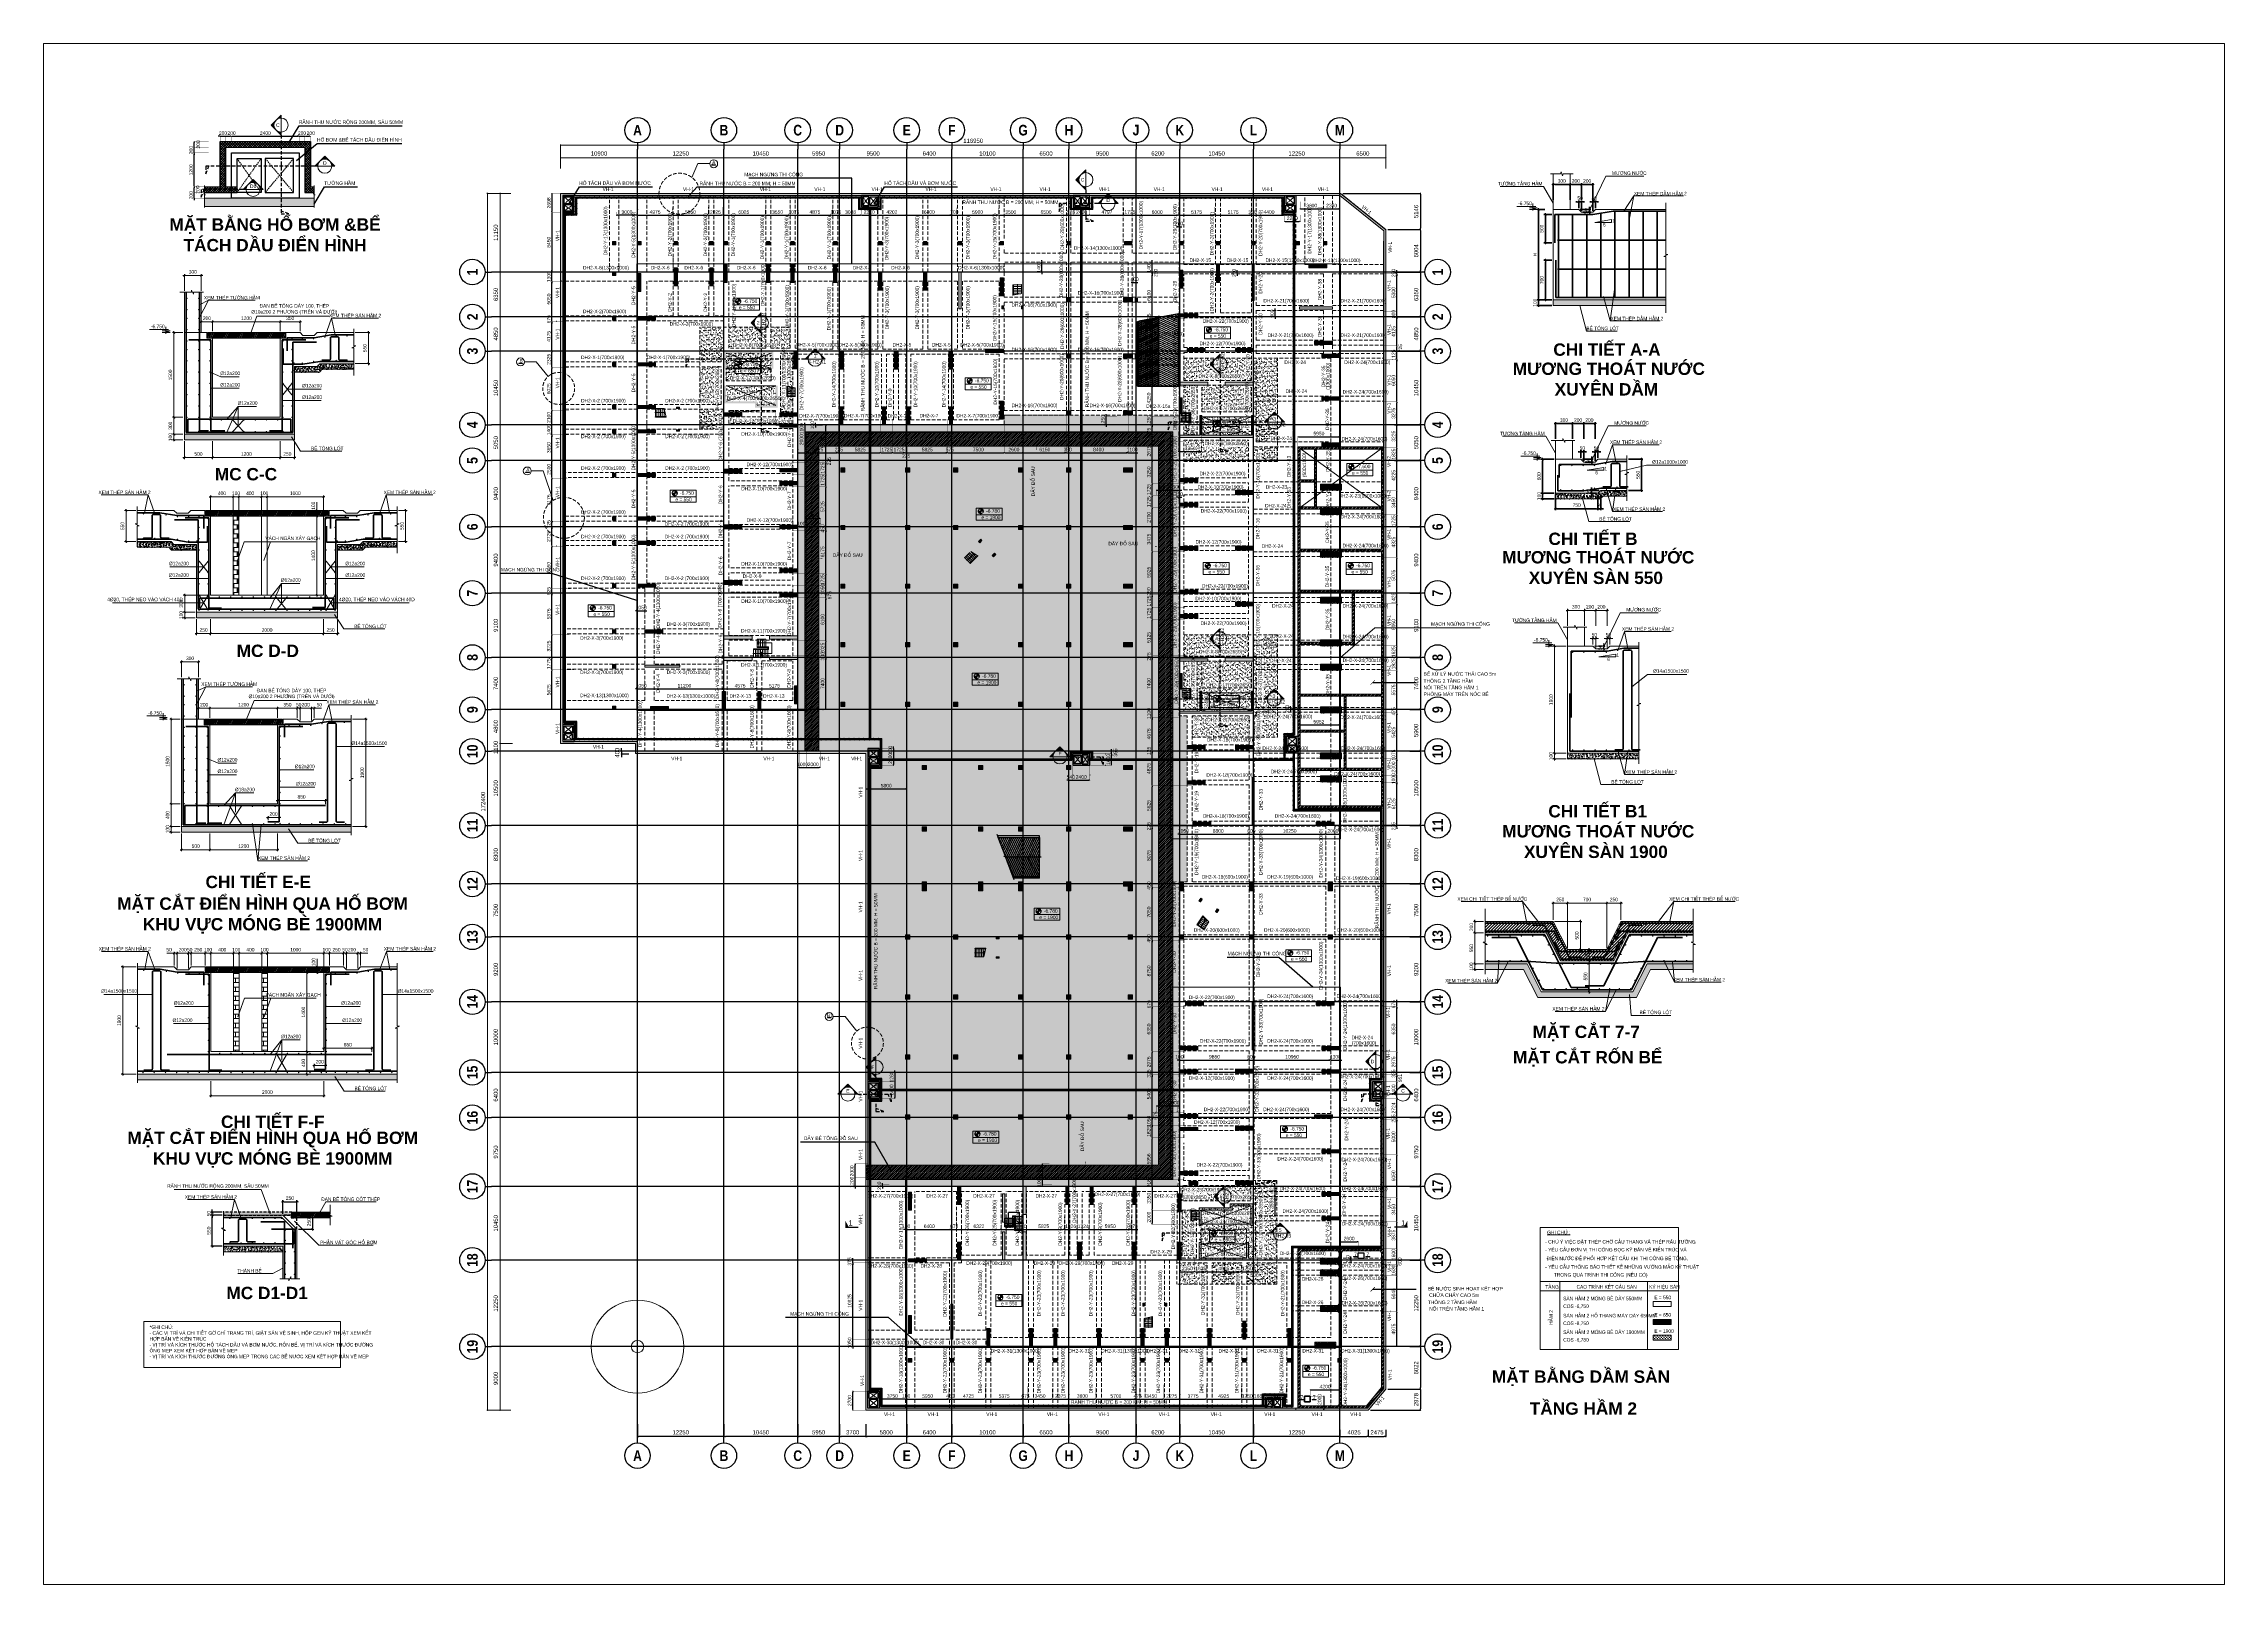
# Model space of a CAD drawing. Header units: millimetres. Extents: x 2356525 to 2927188, y -665534 to -417818.
# Drawn here: x 2618121 to 2927188, y -643665 to -425370 of the extents above; entities that cross this region are included whole.
import ezdxf
from ezdxf.enums import TextEntityAlignment as Align
from ezdxf.xclip import XClip

# ---------------------------------------------------------------- set-up
doc = ezdxf.new("R2010")
doc.units = ezdxf.units.MM
doc.header["$LTSCALE"] = 200
doc.header["$MEASUREMENT"] = 0
doc.header["$XCLIPFRAME"] = 0
for name, pattern in [('$0$CHG_XX_Damsan_Ham 2$0$HIDDEN', [0.375, 0.25, -0.125]), ('$0$COLD_WATER', [10.5, 6.5, -2, 0, -2]), ('$0$HIDDEN', [0.375, 0.25, -0.125]), ('$1$CHG_XX_Damsan_Ham 2$0$HIDDEN', [0.375, 0.25, -0.125]), ('$1$HIDDEN', [0.375, 0.25, -0.125]), ('$2$CHG_XX_Damsan_Ham 2$0$HIDDEN', [0.375, 0.25, -0.125]), ('CHG_XX_Cot_Ham 2$0$$AUDIT_BAD_LTYPE3', [0]), ('CHG_XX_Cot_Ham 2$0$MB_Luoi truc$0$HTT Hidden 21', [3, 2, -1]), ('CHG_XX_Damsan_Ham 2$0$CHG_XX_Damsan_Ham 2$0$HIDDEN', [0.375, 0.25, -0.125]), ('CHG_XX_Damsan_Ham 2$0$MB Ham 2$0$HIDDEN', [0.375, 0.25, -0.125]), ('CHG_XX_Damsan_Ham 2$0$MB Ham 2$0$Hidden21', [3, 2, -1]), ('CHG_XX_Damsan_Ham 2$0$Tầng hầm 2$0$Core 1A$0$Hidden10.5', [1.5, 1, -0.5]), ('CHG_XX_Damsan_Ham 2$1$HIDDEN', [0.375, 0.25, -0.125]), ('CHG_XX_Luoi truc$0$MB_Luoi truc$0$Center101', [13, 10, -1, 1, -1]), ('DASHED', [0.75, 0.5, -0.25]), ('DOT2', [0.125, 0, -0.125]), ('HIDDEN', [0.375, 0.25, -0.125])]:
    doc.linetypes.add(name, pattern=pattern)
doc.layers.get('0').update_dxf_attribs({"lineweight": 9})
doc.layers.get('Defpoints').update_dxf_attribs({"color": 10, "lineweight": 0})
for name, color, linetype, lineweight in [("$0$'S_General_Hidden_1 Thin", 1, '$0$HIDDEN', 18), ('$0$CHG_XX_Damsan_Ham 2$0$DBAO', 3, 'Continuous', 13), ('$0$CHG_XX_Damsan_Ham 2$0$DMo', 9, '$0$CHG_XX_Damsan_Ham 2$0$HIDDEN', 9), ('$0$CHG_XX_Damsan_Ham 2$0$HATCH', 154, 'Continuous', 9), ('$0$CHG_XX_Damsan_Ham 2$0$Start lo mo', 3, 'Continuous', 15), ('$0$CHG_XX_Damsan_Ham 2$0$Start net bao', 3, 'Continuous', 18), ('$0$CHG_XX_Damsan_Ham 2$0$TTP-TEXT', 30, 'Continuous', 5), ('$0$DMo', 9, '$1$HIDDEN', 9), ('$0$KTV', 47, 'Continuous', 9), ('$0$Start hatch', 8, 'Continuous', 25), ('$0$Start vach', 6, 'Continuous', 25), ("$1$'S_General_Hidden_1 Thin", 1, '$1$HIDDEN', 18), ('$1$CHG_XX_Damsan_Ham 2$0$DBAO', 3, 'Continuous', 13), ('$1$CHG_XX_Damsan_Ham 2$0$DMo', 9, '$1$CHG_XX_Damsan_Ham 2$0$HIDDEN', 9), ('$1$CHG_XX_Damsan_Ham 2$0$TTP-TEXT', 30, 'Continuous', 5), ('$2$CHG_XX_Damsan_Ham 2$0$DBAO', 3, 'Continuous', 13), ('$2$CHG_XX_Damsan_Ham 2$0$DMo', 9, '$2$CHG_XX_Damsan_Ham 2$0$HIDDEN', 9), ('$2$CHG_XX_Damsan_Ham 2$0$TTP-TEXT', 30, 'Continuous', 5), ('$3$CHG_XX_Damsan_Ham 2$0$DBAO', 3, 'Continuous', 13), ('Ap0311_H', 8, 'Continuous', 15), ('Ap0312_Kh', 253, 'Continuous', 15), ('CDAI', 21, 'Continuous', 40), ('CHG_XX_Cot_Ham 2$0$COT', 5, 'Continuous', 13), ('CHG_XX_Cot_Ham 2$0$MB_Luoi truc$0$Dim 300', 1, 'Continuous', 5), ('CHG_XX_Cot_Ham 2$0$NS-DuongBao', 3, 'Continuous', 18), ('CHG_XX_Cot_Ham 2$0$NS-Hatch', 8, 'Continuous', 25), ('CHG_XX_Cot_Ham 2$0$NS-Pier-H2', 150, 'Continuous', 13), ('CHG_XX_Cot_Ham 2$0$NS-Pier-H2 @ 1', 150, 'Continuous', 13), ('CHG_XX_Cot_Ham 2$0$NS-Pier-H2 @ 150', 150, 'Continuous', 13), ("CHG_XX_Damsan_Ham 2$0$CHG_XX_Damsan_Ham 2$0$'S_General_Hidden_1 Thin", 1, 'CHG_XX_Damsan_Ham 2$0$CHG_XX_Damsan_Ham 2$0$HIDDEN', 18), ('CHG_XX_Damsan_Ham 2$0$CHG_XX_Damsan_Ham 2$0$CHG_XX_Damsan_Ham 2$0$DBAO', 3, 'Continuous', 13), ('CHG_XX_Damsan_Ham 2$0$CHG_XX_Damsan_Ham 2$0$CHG_XX_Damsan_Ham 2$0$HATCH', 154, 'Continuous', 9), ('CHG_XX_Damsan_Ham 2$0$CHG_XX_Damsan_Ham 2$0$CHG_XX_Damsan_Ham 2$0$Start lo mo', 3, 'Continuous', 15), ('CHG_XX_Damsan_Ham 2$0$CHG_XX_Damsan_Ham 2$0$CHG_XX_Damsan_Ham 2$0$Start net bao', 3, 'Continuous', 18), ('CHG_XX_Damsan_Ham 2$0$CHG_XX_Damsan_Ham 2$0$DBAO', 3, 'Continuous', 13), ('CHG_XX_Damsan_Ham 2$0$CHG_XX_Damsan_Ham 2$0$DMo', 9, 'CHG_XX_Damsan_Ham 2$0$CHG_XX_Damsan_Ham 2$0$HIDDEN', 9), ('CHG_XX_Damsan_Ham 2$0$CHG_XX_Damsan_Ham 2$0$DTE-MEP-H-SLAB TEXT', 3, 'Continuous', 0), ('CHG_XX_Damsan_Ham 2$0$CHG_XX_Damsan_Ham 2$0$HATCH', 154, 'Continuous', 9), ('CHG_XX_Damsan_Ham 2$0$CHG_XX_Damsan_Ham 2$0$KTV', 47, 'Continuous', 9), ('CHG_XX_Damsan_Ham 2$0$CHG_XX_Damsan_Ham 2$0$mach ngung thi cong', 6, 'Continuous', 13), ('CHG_XX_Damsan_Ham 2$0$CHG_XX_Damsan_Ham 2$0$Start hatch', 8, 'Continuous', 25), ('CHG_XX_Damsan_Ham 2$0$CHG_XX_Damsan_Ham 2$0$Start hatch @ 1', 8, 'Continuous', 25), ('CHG_XX_Damsan_Ham 2$0$CHG_XX_Damsan_Ham 2$0$Start lo mo', 3, 'Continuous', 15), ('CHG_XX_Damsan_Ham 2$0$CHG_XX_Damsan_Ham 2$0$Start net bao', 3, 'Continuous', 18), ('CHG_XX_Damsan_Ham 2$0$CHG_XX_Damsan_Ham 2$0$Start vach', 6, 'Continuous', 25), ('CHG_XX_Damsan_Ham 2$0$DTE-MEP-H-SLAB TEXT', 3, 'Continuous', 0), ('CHG_XX_Damsan_Ham 2$0$HATCH', 57, 'Continuous', 9), ('CHG_XX_Damsan_Ham 2$0$KTV', 47, 'Continuous', 9), ('CHG_XX_Damsan_Ham 2$0$mach ngung thi cong', 6, 'Continuous', 13), ('CHG_XX_Damsan_Ham 2$0$Start hatch', 8, 'Continuous', 25), ('CHG_XX_Damsan_Ham 2$0$Start vach', 6, 'Continuous', 25), ('CHG_XX_Damsan_Ham 2$0$tam cap ram', 8, 'Continuous', 5), ("CHG_XX_Damsan_Ham 2$1$'S_General_Hidden_1 Thin", 1, 'CHG_XX_Damsan_Ham 2$1$HIDDEN', 18), ('CHUTO', 51, 'Continuous', 15), ('COT', 1, 'Continuous', 18), ('CTHEP', 50, 'Continuous', 50), ('DBAO', 90, 'Continuous', 13), ('DGIONG', 130, 'Continuous', 13), ('DMo', 9, 'HIDDEN', 9), ('HATCH', 154, 'Continuous', 9), ('KTH', 154, 'Continuous', 9), ('MB_Luoi truc$0$Dim 300', 1, 'Continuous', 5), ('Net khuat', 8, 'HIDDEN', 13), ('S-DIM', 7, 'Continuous', 15), ('Start ghi chu', 7, 'Continuous', 25), ('Start text ghi chu', 7, 'Continuous', 15), ('STICK', 1, 'Continuous', 9), ('TEXT', 7, 'Continuous', 15), ('TEXT P X', 1, 'Continuous', 9), ('TEXT P Y', 2, 'Continuous', 15), ('TTP-TEXT', 30, 'Continuous', 5)]:
    doc.layers.add(name, color=color, linetype=linetype, lineweight=lineweight)
for name, color, linetype in [('$0$MEP-H-N-CWATR-50CW', 3, '$0$COLD_WATER'), ('18-khaclinh-section Symbol', 30, 'Continuous'), ('8', 8, 'Continuous'), ('CBC-S BEAM', 2, 'Continuous'), ('CBC-S TEXT 3.5', 10, 'Continuous'), ('CHG_XX_Cot_Ham 2$0$mb_cot tang 1-3$0$Concrete Line', 6, 'Continuous'), ("CHG_XX_Damsan_Ham 2$0$CHG_XX_Damsan_Ham 2$0$'S_General_Hatch_8", 8, 'Continuous'), ('CHG_XX_Damsan_Ham 2$0$CHG_XX_Damsan_Ham 2$0$MEP-00-GENERAL-35', 2, 'Continuous'), ('CHG_XX_Damsan_Ham 2$0$DTE-MEP-REVISION-1', 2, 'Continuous'), ('CHG_XX_Damsan_Ham 2$0$MB Ham 2$0$Staircase', 30, 'Continuous'), ('CHG_XX_Damsan_Ham 2$0$MB Ham 2$0$Staircase Hidden', 34, 'CHG_XX_Damsan_Ham 2$0$MB Ham 2$0$Hidden21'), ('CHG_XX_Damsan_Ham 2$0$MEP-00-GENERAL-35', 2, 'Continuous'), ('CHG_XX_Damsan_Ham 2$0$Tầng hầm 2$0$Opening Hidden', 8, 'CHG_XX_Damsan_Ham 2$0$Tầng hầm 2$0$Core 1A$0$Hidden10.5'), ('CHG_XX_Luoi truc$0$Grid', 34, 'Continuous'), ('CHG_XX_Luoi truc$0$Grid Line', 251, 'CHG_XX_Luoi truc$0$MB_Luoi truc$0$Center101'), ('dim', 1, 'Continuous'), ('S-Notes', 2, 'Continuous')]:
    doc.layers.add(name, color=color, linetype=linetype)
for name, color, linetype, lineweight, plot in [('CHG_XX_Cot_Ham 2$0$NS-Column-H2', 90, 'Continuous', 13, False), ('CHG_XX_Cot_Ham 2$0$NS-Column-H2 @ 1', 90, 'Continuous', 13, False), ('CHG_XX_Cot_Ham 2$0$NS-Column-H2 @ 150', 90, 'Continuous', 13, False)]:
    doc.layers.add(name, color=color, linetype=linetype, lineweight=lineweight, plot=plot)
doc.styles.add('$0$CHG_XX_Damsan_Ham 2$0$TTP-HelCon', font='')
doc.styles.add('$1$CHG_XX_Damsan_Ham 2$0$TTP-HelCon', font='')
doc.styles.add('$2$CHG_XX_Damsan_Ham 2$0$TTP-HelCon', font='')
doc.styles.add('arial', font='arial.ttf')
doc.styles.add('ArialB', font='arialbd.ttf')
doc.styles.add('CBC-DIM', font='arial.ttf', dxfattribs={"width": 0.8})
doc.styles.add('CHG_XX_Cot_Ham 2$0$MB_Luoi truc$0$Arial_C', font='arial.ttf')
doc.styles.add('CHG_XX_Luoi truc$0$MB_Luoi truc$0$Grid A-F$0$VNI-HelveCB', font='')
doc.styles.add('CHU GHI CHU', font='arial.ttf', dxfattribs={"height": 200})
doc.styles.add('ICIC', font='arial.ttf')
doc.styles.add('MB_Luoi truc$0$Arial_C', font='arial.ttf', dxfattribs={"width": 0.8})
doc.styles.add('Star-HelCon', font='')
doc.styles.add('TTP-HelCon', font='')
doc.styles.get('$0$CHG_XX_Damsan_Ham 2$0$TTP-HelCon').set_extended_font_data('VNI-Helve-Condense')
doc.styles.get('$1$CHG_XX_Damsan_Ham 2$0$TTP-HelCon').set_extended_font_data('VNI-Helve-Condense')
doc.styles.get('$2$CHG_XX_Damsan_Ham 2$0$TTP-HelCon').set_extended_font_data('VNI-Helve-Condense')
doc.styles.get('CHG_XX_Luoi truc$0$MB_Luoi truc$0$Grid A-F$0$VNI-HelveCB').set_extended_font_data('VNI-Helve-Condense', bold=True)
doc.styles.get('Star-HelCon').set_extended_font_data('VNI-Helve-Condense')
doc.styles.get('TTP-HelCon').set_extended_font_data('VNI-Helve-Condense')
doc.dimstyles.new('200', dxfattribs={"dimscale": 200, "dimtxt": 2.5, "dimasz": 0.7, "dimexe": 0.0003, "dimexo": 0, "dimgap": 1, "dimtad": 1, "dimdec": 0, "dimzin": 12, "dimdsep": 46, "dimtxsty": 'MB_Luoi truc$0$Arial_C', "dimblk": 'MB_Luoi truc$0$_Dot', "dimcen": 0.5, "dimclrd": 256, "dimclre": 8, "dimclrt": 1, "dimadec": 0, "dimazin": 0, "dimtfac": 1, "dimtdec": 0, "dimtix": 1, "dimtmove": 2, "dimatfit": 3, "dimldrblk": 'MB_Luoi truc$0$HTT Arrow 30', "dimfxl": 1, "dimtolj": 1, "dimtzin": 0, "dimlwe": -1, "dimarcsym": 0})
doc.dimstyles.new('CHG_XX_Cot_Ham 2$0$MB_Luoi truc$0$Dim 300 (A1-A2)', dxfattribs={"dimscale": 300, "dimtxt": 2, "dimasz": 0.7, "dimexe": 0, "dimexo": 1, "dimgap": 1, "dimtad": 1, "dimdec": 0, "dimzin": 12, "dimdsep": 46, "dimtxsty": 'CHG_XX_Cot_Ham 2$0$MB_Luoi truc$0$Arial_C', "dimblk": 'CHG_XX_Cot_Ham 2$0$MB_Luoi truc$0$_Dot', "dimcen": 1, "dimclrd": 256, "dimclre": 256, "dimclrt": 3, "dimadec": 0, "dimazin": 0, "dimtfac": 1, "dimtdec": 0, "dimtix": 1, "dimtmove": 2, "dimatfit": 3, "dimldrblk": 'CHG_XX_Cot_Ham 2$0$MB_Luoi truc$0$HTT Arrow 30', "dimfxl": 1, "dimtolj": 1, "dimtzin": 0, "dimarcsym": 0})
doc.dimstyles.new('MB_Luoi truc$0$Dim 300 (A1-A2)', dxfattribs={"dimscale": 300, "dimtxt": 2, "dimasz": 0.7, "dimexe": 0, "dimexo": 1, "dimgap": 1, "dimtad": 1, "dimdec": 0, "dimzin": 12, "dimdsep": 46, "dimtxsty": 'MB_Luoi truc$0$Arial_C', "dimblk": 'MB_Luoi truc$0$_Dot', "dimcen": 1, "dimclrd": 256, "dimclre": 256, "dimclrt": 3, "dimadec": 0, "dimazin": 0, "dimtfac": 1, "dimtdec": 0, "dimtix": 1, "dimtmove": 2, "dimatfit": 3, "dimldrblk": 'MB_Luoi truc$0$HTT Arrow 30', "dimfxl": 1, "dimtolj": 1, "dimtzin": 0, "dimarcsym": 0})
doc.dimstyles.new('Star-300', dxfattribs={"dimscale": 300, "dimtxt": 2, "dimasz": 1, "dimexe": 1, "dimexo": 0, "dimgap": 0.01, "dimtad": 0, "dimdec": 4, "dimrnd": 1, "dimdsep": 46, "dimtxsty": 'Star-HelCon', "dimblk": 'ARCHTICK', "dimcen": 0.09, "dimdle": 1.2, "dimclrd": 256, "dimclre": 256, "dimclrt": 2, "dimadec": 0, "dimazin": 0, "dimtfac": 1, "dimtdec": 4, "dimtix": 1, "dimtmove": 0, "dimatfit": 0, "dimfxl": 1, "dimtvp": 1, "dimtolj": 1, "dimtzin": 0, "dimlwd": -1, "dimlwe": -1, "dimarcsym": 0})
doc.dimstyles.new('TTP-100', dxfattribs={"dimscale": 100, "dimtxt": 2.5, "dimasz": 1, "dimexe": 1, "dimexo": 0, "dimgap": 0.09, "dimtad": 0, "dimdec": 4, "dimrnd": 1, "dimdsep": 46, "dimtxsty": 'TTP-HelCon', "dimblk": 'Stick', "dimcen": 0.09, "dimdle": 1.5, "dimclrd": 256, "dimclre": 256, "dimclrt": 7, "dimadec": 0, "dimazin": 0, "dimtfac": 1, "dimtdec": 4, "dimtix": 1, "dimtmove": 0, "dimatfit": 3, "dimfxl": 1, "dimtvp": 1, "dimtolj": 1, "dimtzin": 0, "dimlwd": -1, "dimlwe": -1, "dimarcsym": 1})
doc.dimstyles.new('TTP-25', dxfattribs={"dimscale": 25, "dimtxt": 2.5, "dimasz": 1, "dimexe": 1, "dimexo": 1, "dimgap": 0.09, "dimtad": 0, "dimdec": 4, "dimrnd": 1, "dimzin": 9, "dimdsep": 46, "dimtxsty": 'TTP-HelCon', "dimblk": 'Stick', "dimcen": 0.09, "dimdle": 1.5, "dimclrd": 256, "dimclre": 256, "dimclrt": 7, "dimadec": 0, "dimazin": 0, "dimtfac": 1, "dimtdec": 4, "dimtmove": 0, "dimatfit": 3, "dimldrblk": 'ARCHTICK', "dimfxl": 1, "dimtvp": 1, "dimtolj": 1, "dimtzin": 0, "dimarcsym": 0})
pattern_1 = [(50, (-2213769.43, 588216.8), (358.63009, -31.376067), [37.5, -412.5]), (355, (-2213769.43, 588216.8), (-69.375667, 376.096067), [30, -330]), (100.451444, (-2213739.55, 588214.2), (289.254423, 344.719995), [31.870096, -350.571056]), (46.1842, (-2213769.43, 588316.8), (533.620665, -82.75964), [56.25, -618.75]), (96.635635, (-2213724.97, 588309.9), (467.33097, 487.0593), [47.80517, -525.85688]), (351.184164, (-2213769.43, 588316.8), (467.33097, 487.0593), [45, -495]), (21, (-2213719.43, 588291.8), (298.453526, -201.309445), [37.5, -412.5]), (326, (-2213719.43, 588291.8), (121.657666, 362.57502), [30, -330]), (71.451445, (-2213694.56, 588275.03), (420.11119, 161.265576), [31.870095, -350.571056]), (37.5, (-2213769.43, 588216.81), (6.079928, 166.446927), [0, -326, 0, -335, 0, -331.25]), (7.5, (-2213769.43, 588216.81), (131.534769, 197.205856), [0, -191, 0, -318.5, 0, -126.25]), (327.5, (-2213880.93, 588216.81), (266.911218, -11.277436), [0, -125, 0, -390, 0, -517.5]), (317.5, (-2213930.93, 588216.8), (291.593085, 50.052491), [0, -162.5, 0, -259, 0, -367.5])]
pattern_2 = [(45, (-2213769.43, 588216.8), (-265.16504, 265.16504), []), (45, (-2213592.66, 588216.8), (-265.16504, 265.16504), [])]
pattern_3 = [(50, (-50, -50), (358.6301, -31.37607), [37.5, -412.5]), (355, (-50, -50), (-69.3757, 376.0961), [30, -330]), (100.45144, (-20.1, -52.6), (289.2544, 344.72), [31.8701, -350.57106]), (46.1842, (-50, 50), (533.6207, -82.7596), [56.25, -618.75]), (96.63564, (-5.53, 43.1), (467.331, 487.0593), [47.8052, -525.8569]), (351.18416, (-50, 50), (467.331, 487.0593), [45, -495]), (21, (0, 25), (298.4535, -201.30945), [37.5, -412.5]), (326, (0, 25), (121.6577, 362.575), [30, -330]), (71.45144, (24.87, 8.22), (420.1112, 161.2656), [31.8701, -350.57106]), (37.5, (-50, -50), (6.07993, 166.44693), [0, -326, 0, -335, 0, -331.25]), (7.5, (-50, -50), (131.53477, 197.20586), [0, -191, 0, -318.5, 0, -126.25]), (327.5, (-161.5, -50), (266.91122, -11.27744), [0, -125, 0, -390, 0, -517.5]), (317.5, (-211.5, -50), (291.5931, 50.0525), [0, -162.5, 0, -259, 0, -367.5])]
pattern_4 = [(50, (-2659732.24, 541969.914), (71.7260183, -6.2752135), [7.5, -82.5]), (355, (-2659732.24, 541969.914), (-13.8751334, 75.2192134), [6, -66]), (100.4514445, (-2659726.265, 541969.39), (57.8508847, 68.9439991), [6.3740192, -70.1142112]), (46.1842, (-2659732.24, 541989.91), (106.724133, -16.551928), [11.25, -123.75]), (96.6356355, (-2659723.35, 541988.53), (93.4661946, 97.41186), [9.561034, -105.171376]), (351.184164, (-2659732.24, 541989.91), (93.4661945, 97.41186), [9, -99]), (21, (-2659722.24, 541984.914), (59.6907052, -40.2618891), [7.5, -82.5]), (326, (-2659722.24, 541984.914), (24.3315332, 72.5150045), [6, -66]), (71.4514447, (-2659717.27, 541981.56), (84.0222377, 32.2531153), [6.374019, -70.1142112]), (37.5, (-2659732.242, 541969.914), (1.21598553, 33.28938538), [0, -65.2, 0, -67, 0, -66.25]), (7.5, (-2659732.242, 541969.914), (26.30695374, 39.4411712), [0, -38.2, 0, -63.7, 0, -25.25]), (327.5, (-2659754.542, 541969.914), (53.38224362, -2.25548717), [0, -25, 0, -78, 0, -103.5]), (317.5, (-2659764.54, 541969.914), (58.3186169, 10.0104982), [0, -32.5, 0, -51.8, 0, -73.5])]
pattern_5 = [(335, (2e-10, 1500), (105.65457, 226.57695), [])]
pattern_6 = [(205, (147703.1, 1500), (-105.65457, 226.57695), [])]
pattern_7 = [(65, (2e-10, 1e-10), (-226.57695, 105.65457), [])]
pattern_8 = [(295, (2e-10, 138700), (-226.57695, -105.65457), [])]
pattern_9 = [(45, (-2489668.38, 817754.12), (-88.3883476, 88.3883476), [])]
pattern_10 = [(45, (273994.73, -7150), (-44.194174, 44.194174), []), (135, (273994.73, -7150), (-44.194174, -44.194174), [])]
pattern_11 = [(45, (273994.73, -8650), (-44.194174, 44.194174), []), (135, (273994.73, -8650), (-44.194174, -44.194174), [])]
pattern_12 = [(45, (170555.19, -8650), (-44.194174, 44.194174), []), (135, (170555.19, -8650), (-44.194174, -44.194174), [])]

# ---------------------------------------------------------------- blocks, each defined once
blk = doc.blocks.new('4')
at = {"layer": 'DBAO'}
blk.add_lwpolyline([(0, 0), (0, 3806), (9797, 3806), (9797, 0)], close=True, dxfattribs=at)
at = {"layer": 'TEXT', "style": 'TTP-HelCon'}
for s, p in [('%%UGHI CHUÙ :', (499, 3336)), ('- CHUÙ YÙ VIEÄC ÑAËT THEÙP CHÔØ CAÀU THANG VAØ THEÙP RAÂU TÖÔØNG', (363, 2678)), ('- YEÂU CAÀU ÑÔN VÒ THI COÂNG ÑOÏC KYÕ BAÛN VEÕ KIEÁN TRUÙC VAØ ', (363, 2119)), (' ÑIEÄN NÖÔÙC ÑEÅ PHOÁI HÔÏP KEÁT CAÁU KHI THI COÂNG BEÂ TOÂNG.', (363, 1500)), ('- YEÂU CAÀU THOÂNG BAÙO THIEÁT KEÁ NHÖÕNG VÖÔÙNG MAÉC KYÕ THUAÄT ', (363, 897)), (' TRONG QUAÙ TRÌNH THI COÂNG (NEÁU COÙ)', (875, 334))]:
    blk.add_text(s, height=250, dxfattribs=at).set_placement(p)
blk = doc.blocks.new('MB_Luoi truc$0$_Dot')
at = {"color": 0, "linetype": 'ByBlock', "lineweight": -2}
blk.add_line((-0.5, 0), (-1, 0), dxfattribs=at)
at = {"color": 0, "linetype": 'ByBlock', "const_width": 0.5}
blk.add_lwpolyline([(-0.25, 0, 1), (0.25, 0, 1)], format="xyb", close=True, dxfattribs=at)
blk = doc.blocks.new('*D22')
at = {"layer": 'Defpoints', "color": 0, "transparency": 16777216}
for p in [(2801928, -446581), (2808339, -451727), (2813250, -451727)]:
    blk.add_point(p, dxfattribs=at)
at = {"layer": 'MB_Luoi truc$0$Dim 300', "lineweight": -2, "transparency": 16777216}
for p, q in [((2802228, -446581), (2813250, -446581)), ((2813250, -446791), (2813250, -451517)), ((2808639, -451727), (2813250, -451727))]:
    blk.add_line(p, q, dxfattribs=at)
at = {"layer": 'MB_Luoi truc$0$Dim 300', "lineweight": -2, "transparency": 16777216, "xscale": 210, "yscale": 210, "zscale": 210}
for p, rotation in [((2813250, -446581), 90), ((2813250, -451727), 270)]:
    blk.add_blockref('MB_Luoi truc$0$_Dot', p, dxfattribs=dict(at, rotation=rotation))
at = {"layer": 'MB_Luoi truc$0$Dim 300', "color": 3, "transparency": 16777216, "insert": (2812644, -449154), "char_height": 600, "attachment_point": 5, "rotation": 90, "style": 'MB_Luoi truc$0$Arial_C'}
blk.add_mtext('\\A1;5146', dxfattribs=at)
blk = doc.blocks.new('MB_Luoi truc$0$HTT Arrow 30')
blk.add_hatch(color=256).paths.add_polyline_path([(-2.5, 0.375), (-2.5, -0.375), (0, 0)])
at = {"color": 0, "linetype": 'ByBlock', "lineweight": -2}
for p, q in [((0, 0), (-2.5, 0.375)), ((-2.5, -0.375), (-2.5, 0.375)), ((0, 0), (-2.5, -0.375))]:
    blk.add_line(p, q, dxfattribs=at)
blk = doc.blocks.new('*D23')
at = {"layer": 'Defpoints', "color": 0, "transparency": 16777216}
for p in [(2808339, -451727), (2809253, -457731), (2813250, -457731)]:
    blk.add_point(p, dxfattribs=at)
at = {"layer": 'MB_Luoi truc$0$Dim 300', "lineweight": -2, "transparency": 16777216}
for p, q in [((2808639, -451727), (2813250, -451727)), ((2813250, -451937), (2813250, -457521)), ((2809553, -457731), (2813250, -457731))]:
    blk.add_line(p, q, dxfattribs=at)
at = {"layer": 'MB_Luoi truc$0$Dim 300', "lineweight": -2, "transparency": 16777216, "xscale": 210, "yscale": 210, "zscale": 210}
for p, rotation in [((2813250, -451727), 90), ((2813250, -457731), 270)]:
    blk.add_blockref('MB_Luoi truc$0$_Dot', p, dxfattribs=dict(at, rotation=rotation))
at = {"layer": 'MB_Luoi truc$0$Dim 300', "color": 3, "transparency": 16777216, "insert": (2812644, -454729), "char_height": 600, "attachment_point": 5, "rotation": 90, "style": 'MB_Luoi truc$0$Arial_C'}
blk.add_mtext('\\A1;6004', dxfattribs=at)
blk = doc.blocks.new('*D24')
at = {"layer": 'Defpoints', "color": 0, "transparency": 16777216}
for p in [(2809253, -457731), (2809253, -464081), (2813250, -464081)]:
    blk.add_point(p, dxfattribs=at)
at = {"layer": 'MB_Luoi truc$0$Dim 300', "lineweight": -2, "transparency": 16777216}
for p, q in [((2809553, -457731), (2813250, -457731)), ((2813250, -457941), (2813250, -463871)), ((2809553, -464081), (2813250, -464081))]:
    blk.add_line(p, q, dxfattribs=at)
at = {"layer": 'MB_Luoi truc$0$Dim 300', "lineweight": -2, "transparency": 16777216, "xscale": 210, "yscale": 210, "zscale": 210}
for p, rotation in [((2813250, -457731), 90), ((2813250, -464081), 270)]:
    blk.add_blockref('MB_Luoi truc$0$_Dot', p, dxfattribs=dict(at, rotation=rotation))
at = {"layer": 'MB_Luoi truc$0$Dim 300', "color": 3, "transparency": 16777216, "insert": (2812644, -460906), "char_height": 600, "attachment_point": 5, "rotation": 90, "style": 'MB_Luoi truc$0$Arial_C'}
blk.add_mtext('\\A1;6350', dxfattribs=at)
blk = doc.blocks.new('*D25')
at = {"layer": 'Defpoints', "color": 0, "transparency": 16777216}
for p in [(2809253, -464081), (2809253, -468931), (2813250, -468931)]:
    blk.add_point(p, dxfattribs=at)
at = {"layer": 'MB_Luoi truc$0$Dim 300', "lineweight": -2, "transparency": 16777216}
for p, q in [((2809553, -464081), (2813250, -464081)), ((2813250, -464291), (2813250, -468721)), ((2809553, -468931), (2813250, -468931))]:
    blk.add_line(p, q, dxfattribs=at)
at = {"layer": 'MB_Luoi truc$0$Dim 300', "lineweight": -2, "transparency": 16777216, "xscale": 210, "yscale": 210, "zscale": 210}
for p, rotation in [((2813250, -464081), 90), ((2813250, -468931), 270)]:
    blk.add_blockref('MB_Luoi truc$0$_Dot', p, dxfattribs=dict(at, rotation=rotation))
at = {"layer": 'MB_Luoi truc$0$Dim 300', "color": 3, "transparency": 16777216, "insert": (2812644, -466506), "char_height": 600, "attachment_point": 5, "rotation": 90, "style": 'MB_Luoi truc$0$Arial_C'}
blk.add_mtext('\\A1;4850', dxfattribs=at)
blk = doc.blocks.new('*D26')
at = {"layer": 'Defpoints', "color": 0, "transparency": 16777216}
for p in [(2809253, -468931), (2809253, -479381), (2813250, -479381)]:
    blk.add_point(p, dxfattribs=at)
at = {"layer": 'MB_Luoi truc$0$Dim 300', "lineweight": -2, "transparency": 16777216}
for p, q in [((2809553, -468931), (2813250, -468931)), ((2813250, -469141), (2813250, -479171)), ((2809553, -479381), (2813250, -479381))]:
    blk.add_line(p, q, dxfattribs=at)
at = {"layer": 'MB_Luoi truc$0$Dim 300', "lineweight": -2, "transparency": 16777216, "xscale": 210, "yscale": 210, "zscale": 210}
for p, rotation in [((2813250, -468931), 90), ((2813250, -479381), 270)]:
    blk.add_blockref('MB_Luoi truc$0$_Dot', p, dxfattribs=dict(at, rotation=rotation))
at = {"layer": 'MB_Luoi truc$0$Dim 300', "color": 3, "transparency": 16777216, "insert": (2812644, -474156), "char_height": 600, "attachment_point": 5, "rotation": 90, "style": 'MB_Luoi truc$0$Arial_C'}
blk.add_mtext('\\A1;10450', dxfattribs=at)
blk = doc.blocks.new('*D27')
at = {"layer": 'Defpoints', "color": 0, "transparency": 16777216}
for p in [(2809253, -479381), (2809253, -484431), (2813250, -484431)]:
    blk.add_point(p, dxfattribs=at)
at = {"layer": 'MB_Luoi truc$0$Dim 300', "lineweight": -2, "transparency": 16777216}
for p, q in [((2809553, -479381), (2813250, -479381)), ((2813250, -479591), (2813250, -484221)), ((2809553, -484431), (2813250, -484431))]:
    blk.add_line(p, q, dxfattribs=at)
at = {"layer": 'MB_Luoi truc$0$Dim 300', "lineweight": -2, "transparency": 16777216, "xscale": 210, "yscale": 210, "zscale": 210}
for p, rotation in [((2813250, -479381), 90), ((2813250, -484431), 270)]:
    blk.add_blockref('MB_Luoi truc$0$_Dot', p, dxfattribs=dict(at, rotation=rotation))
at = {"layer": 'MB_Luoi truc$0$Dim 300', "color": 3, "transparency": 16777216, "insert": (2812644, -481906), "char_height": 600, "attachment_point": 5, "rotation": 90, "style": 'MB_Luoi truc$0$Arial_C'}
blk.add_mtext('\\A1;5050', dxfattribs=at)
blk = doc.blocks.new('*D28')
at = {"layer": 'Defpoints', "color": 0, "transparency": 16777216}
for p in [(2811449, -484431), (2811449, -493831), (2813250, -493831)]:
    blk.add_point(p, dxfattribs=at)
at = {"layer": 'MB_Luoi truc$0$Dim 300', "lineweight": -2, "transparency": 16777216}
for p, q in [((2811749, -484431), (2813250, -484431)), ((2813250, -484641), (2813250, -493621)), ((2811749, -493831), (2813250, -493831))]:
    blk.add_line(p, q, dxfattribs=at)
at = {"layer": 'MB_Luoi truc$0$Dim 300', "lineweight": -2, "transparency": 16777216, "xscale": 210, "yscale": 210, "zscale": 210}
for p, rotation in [((2813250, -484431), 90), ((2813250, -493831), 270)]:
    blk.add_blockref('MB_Luoi truc$0$_Dot', p, dxfattribs=dict(at, rotation=rotation))
at = {"layer": 'MB_Luoi truc$0$Dim 300', "color": 3, "transparency": 16777216, "insert": (2812644, -489131), "char_height": 600, "attachment_point": 5, "rotation": 90, "style": 'MB_Luoi truc$0$Arial_C'}
blk.add_mtext('\\A1;9400', dxfattribs=at)
blk = doc.blocks.new('*D29')
at = {"layer": 'Defpoints', "color": 0, "transparency": 16777216}
for p in [(2811449, -493831), (2811450, -503231), (2813250, -503231)]:
    blk.add_point(p, dxfattribs=at)
at = {"layer": 'MB_Luoi truc$0$Dim 300', "lineweight": -2, "transparency": 16777216}
for p, q in [((2811749, -493831), (2813250, -493831)), ((2813250, -494041), (2813250, -503021)), ((2811750, -503231), (2813250, -503231))]:
    blk.add_line(p, q, dxfattribs=at)
at = {"layer": 'MB_Luoi truc$0$Dim 300', "lineweight": -2, "transparency": 16777216, "xscale": 210, "yscale": 210, "zscale": 210}
for p, rotation in [((2813250, -493831), 90), ((2813250, -503231), 270)]:
    blk.add_blockref('MB_Luoi truc$0$_Dot', p, dxfattribs=dict(at, rotation=rotation))
at = {"layer": 'MB_Luoi truc$0$Dim 300', "color": 3, "transparency": 16777216, "insert": (2812644, -498531), "char_height": 600, "attachment_point": 5, "rotation": 90, "style": 'MB_Luoi truc$0$Arial_C'}
blk.add_mtext('\\A1;9400', dxfattribs=at)
blk = doc.blocks.new('*D30')
at = {"layer": 'Defpoints', "color": 0, "transparency": 16777216}
for p in [(2811450, -503231), (2811448, -512331), (2813250, -512331)]:
    blk.add_point(p, dxfattribs=at)
at = {"layer": 'MB_Luoi truc$0$Dim 300', "lineweight": -2, "transparency": 16777216}
for p, q in [((2811750, -503231), (2813250, -503231)), ((2813250, -503441), (2813250, -512121)), ((2811748, -512331), (2813250, -512331))]:
    blk.add_line(p, q, dxfattribs=at)
at = {"layer": 'MB_Luoi truc$0$Dim 300', "lineweight": -2, "transparency": 16777216, "xscale": 210, "yscale": 210, "zscale": 210}
for p, rotation in [((2813250, -503231), 90), ((2813250, -512331), 270)]:
    blk.add_blockref('MB_Luoi truc$0$_Dot', p, dxfattribs=dict(at, rotation=rotation))
at = {"layer": 'MB_Luoi truc$0$Dim 300', "color": 3, "transparency": 16777216, "insert": (2812644, -507781), "char_height": 600, "attachment_point": 5, "rotation": 90, "style": 'MB_Luoi truc$0$Arial_C'}
blk.add_mtext('\\A1;9100', dxfattribs=at)
blk = doc.blocks.new('*D31')
at = {"layer": 'Defpoints', "color": 0, "transparency": 16777216}
for p in [(2811448, -512331), (2811448, -519731), (2813250, -519731)]:
    blk.add_point(p, dxfattribs=at)
at = {"layer": 'MB_Luoi truc$0$Dim 300', "lineweight": -2, "transparency": 16777216}
for p, q in [((2811748, -512331), (2813250, -512331)), ((2813250, -512541), (2813250, -519521)), ((2811748, -519731), (2813250, -519731))]:
    blk.add_line(p, q, dxfattribs=at)
at = {"layer": 'MB_Luoi truc$0$Dim 300', "lineweight": -2, "transparency": 16777216, "xscale": 210, "yscale": 210, "zscale": 210}
for p, rotation in [((2813250, -512331), 90), ((2813250, -519731), 270)]:
    blk.add_blockref('MB_Luoi truc$0$_Dot', p, dxfattribs=dict(at, rotation=rotation))
at = {"layer": 'MB_Luoi truc$0$Dim 300', "color": 3, "transparency": 16777216, "insert": (2812644, -516031), "char_height": 600, "attachment_point": 5, "rotation": 90, "style": 'MB_Luoi truc$0$Arial_C'}
blk.add_mtext('\\A1;7400', dxfattribs=at)
blk = doc.blocks.new('*D32')
at = {"layer": 'Defpoints', "color": 0, "transparency": 16777216}
for p in [(2811448, -519731), (2811448, -525631), (2813250, -525631)]:
    blk.add_point(p, dxfattribs=at)
at = {"layer": 'MB_Luoi truc$0$Dim 300', "lineweight": -2, "transparency": 16777216}
for p, q in [((2811748, -519731), (2813250, -519731)), ((2813250, -519941), (2813250, -525421)), ((2811748, -525631), (2813250, -525631))]:
    blk.add_line(p, q, dxfattribs=at)
at = {"layer": 'MB_Luoi truc$0$Dim 300', "lineweight": -2, "transparency": 16777216, "xscale": 210, "yscale": 210, "zscale": 210}
for p, rotation in [((2813250, -519731), 90), ((2813250, -525631), 270)]:
    blk.add_blockref('MB_Luoi truc$0$_Dot', p, dxfattribs=dict(at, rotation=rotation))
at = {"layer": 'MB_Luoi truc$0$Dim 300', "color": 3, "transparency": 16777216, "insert": (2812644, -522681), "char_height": 600, "attachment_point": 5, "rotation": 90, "style": 'MB_Luoi truc$0$Arial_C'}
blk.add_mtext('\\A1;5900', dxfattribs=at)
blk = doc.blocks.new('*D33')
at = {"layer": 'Defpoints', "color": 0, "transparency": 16777216}
for p in [(2811448, -525631), (2811448, -536131), (2813250, -536131)]:
    blk.add_point(p, dxfattribs=at)
at = {"layer": 'MB_Luoi truc$0$Dim 300', "lineweight": -2, "transparency": 16777216}
for p, q in [((2811748, -525631), (2813250, -525631)), ((2813250, -525841), (2813250, -535921)), ((2811748, -536131), (2813250, -536131))]:
    blk.add_line(p, q, dxfattribs=at)
at = {"layer": 'MB_Luoi truc$0$Dim 300', "lineweight": -2, "transparency": 16777216, "xscale": 210, "yscale": 210, "zscale": 210}
for p, rotation in [((2813250, -525631), 90), ((2813250, -536131), 270)]:
    blk.add_blockref('MB_Luoi truc$0$_Dot', p, dxfattribs=dict(at, rotation=rotation))
at = {"layer": 'MB_Luoi truc$0$Dim 300', "color": 3, "transparency": 16777216, "insert": (2812644, -530881), "char_height": 600, "attachment_point": 5, "rotation": 90, "style": 'MB_Luoi truc$0$Arial_C'}
blk.add_mtext('\\A1;10500', dxfattribs=at)
blk = doc.blocks.new('*D34')
at = {"layer": 'Defpoints', "color": 0, "transparency": 16777216}
for p in [(2811448, -536131), (2811448, -544431), (2813250, -544431)]:
    blk.add_point(p, dxfattribs=at)
at = {"layer": 'MB_Luoi truc$0$Dim 300', "lineweight": -2, "transparency": 16777216}
for p, q in [((2811748, -536131), (2813250, -536131)), ((2813250, -536341), (2813250, -544221)), ((2811748, -544431), (2813250, -544431))]:
    blk.add_line(p, q, dxfattribs=at)
at = {"layer": 'MB_Luoi truc$0$Dim 300', "lineweight": -2, "transparency": 16777216, "xscale": 210, "yscale": 210, "zscale": 210}
for p, rotation in [((2813250, -536131), 90), ((2813250, -544431), 270)]:
    blk.add_blockref('MB_Luoi truc$0$_Dot', p, dxfattribs=dict(at, rotation=rotation))
at = {"layer": 'MB_Luoi truc$0$Dim 300', "color": 3, "transparency": 16777216, "insert": (2812644, -540281), "char_height": 600, "attachment_point": 5, "rotation": 90, "style": 'MB_Luoi truc$0$Arial_C'}
blk.add_mtext('\\A1;8300', dxfattribs=at)
blk = doc.blocks.new('*D35')
at = {"layer": 'Defpoints', "color": 0, "transparency": 16777216}
for p in [(2811448, -544431), (2811448, -551931), (2813250, -551931)]:
    blk.add_point(p, dxfattribs=at)
at = {"layer": 'MB_Luoi truc$0$Dim 300', "lineweight": -2, "transparency": 16777216}
for p, q in [((2811748, -544431), (2813250, -544431)), ((2813250, -544641), (2813250, -551721)), ((2811748, -551931), (2813250, -551931))]:
    blk.add_line(p, q, dxfattribs=at)
at = {"layer": 'MB_Luoi truc$0$Dim 300', "lineweight": -2, "transparency": 16777216, "xscale": 210, "yscale": 210, "zscale": 210}
for p, rotation in [((2813250, -544431), 90), ((2813250, -551931), 270)]:
    blk.add_blockref('MB_Luoi truc$0$_Dot', p, dxfattribs=dict(at, rotation=rotation))
at = {"layer": 'MB_Luoi truc$0$Dim 300', "color": 3, "transparency": 16777216, "insert": (2812644, -548181), "char_height": 600, "attachment_point": 5, "rotation": 90, "style": 'MB_Luoi truc$0$Arial_C'}
blk.add_mtext('\\A1;7500', dxfattribs=at)
blk = doc.blocks.new('*D36')
at = {"layer": 'Defpoints', "color": 0, "transparency": 16777216}
for p in [(2811448, -551931), (2811448, -561131), (2813250, -561131)]:
    blk.add_point(p, dxfattribs=at)
at = {"layer": 'MB_Luoi truc$0$Dim 300', "lineweight": -2, "transparency": 16777216}
for p, q in [((2811748, -551931), (2813250, -551931)), ((2813250, -552141), (2813250, -560921)), ((2811748, -561131), (2813250, -561131))]:
    blk.add_line(p, q, dxfattribs=at)
at = {"layer": 'MB_Luoi truc$0$Dim 300', "lineweight": -2, "transparency": 16777216, "xscale": 210, "yscale": 210, "zscale": 210}
for p, rotation in [((2813250, -551931), 90), ((2813250, -561131), 270)]:
    blk.add_blockref('MB_Luoi truc$0$_Dot', p, dxfattribs=dict(at, rotation=rotation))
at = {"layer": 'MB_Luoi truc$0$Dim 300', "color": 3, "transparency": 16777216, "insert": (2812644, -556531), "char_height": 600, "attachment_point": 5, "rotation": 90, "style": 'MB_Luoi truc$0$Arial_C'}
blk.add_mtext('\\A1;9200', dxfattribs=at)
blk = doc.blocks.new('*D37')
at = {"layer": 'Defpoints', "color": 0, "transparency": 16777216}
for p in [(2811448, -561131), (2811447, -571131), (2813250, -571131)]:
    blk.add_point(p, dxfattribs=at)
at = {"layer": 'MB_Luoi truc$0$Dim 300', "lineweight": -2, "transparency": 16777216}
for p, q in [((2811748, -561131), (2813250, -561131)), ((2813250, -561341), (2813250, -570921)), ((2811747, -571131), (2813250, -571131))]:
    blk.add_line(p, q, dxfattribs=at)
at = {"layer": 'MB_Luoi truc$0$Dim 300', "lineweight": -2, "transparency": 16777216, "xscale": 210, "yscale": 210, "zscale": 210}
for p, rotation in [((2813250, -561131), 90), ((2813250, -571131), 270)]:
    blk.add_blockref('MB_Luoi truc$0$_Dot', p, dxfattribs=dict(at, rotation=rotation))
at = {"layer": 'MB_Luoi truc$0$Dim 300', "color": 3, "transparency": 16777216, "insert": (2812644, -566131), "char_height": 600, "attachment_point": 5, "rotation": 90, "style": 'MB_Luoi truc$0$Arial_C'}
blk.add_mtext('\\A1;10000', dxfattribs=at)
blk = doc.blocks.new('*D38')
at = {"layer": 'Defpoints', "color": 0, "transparency": 16777216}
for p in [(2811447, -571131), (2811447, -577531), (2813250, -577531)]:
    blk.add_point(p, dxfattribs=at)
at = {"layer": 'MB_Luoi truc$0$Dim 300', "lineweight": -2, "transparency": 16777216}
for p, q in [((2811747, -571131), (2813250, -571131)), ((2813250, -571341), (2813250, -577321)), ((2811747, -577531), (2813250, -577531))]:
    blk.add_line(p, q, dxfattribs=at)
at = {"layer": 'MB_Luoi truc$0$Dim 300', "lineweight": -2, "transparency": 16777216, "xscale": 210, "yscale": 210, "zscale": 210}
for p, rotation in [((2813250, -571131), 90), ((2813250, -577531), 270)]:
    blk.add_blockref('MB_Luoi truc$0$_Dot', p, dxfattribs=dict(at, rotation=rotation))
at = {"layer": 'MB_Luoi truc$0$Dim 300', "color": 3, "transparency": 16777216, "insert": (2812644, -574331), "char_height": 600, "attachment_point": 5, "rotation": 90, "style": 'MB_Luoi truc$0$Arial_C'}
blk.add_mtext('\\A1;6400', dxfattribs=at)
blk = doc.blocks.new('*D39')
at = {"layer": 'Defpoints', "color": 0, "transparency": 16777216}
for p in [(2811447, -577531), (2811447, -587281), (2813250, -587281)]:
    blk.add_point(p, dxfattribs=at)
at = {"layer": 'MB_Luoi truc$0$Dim 300', "lineweight": -2, "transparency": 16777216}
for p, q in [((2811747, -577531), (2813250, -577531)), ((2813250, -577741), (2813250, -587071)), ((2811747, -587281), (2813250, -587281))]:
    blk.add_line(p, q, dxfattribs=at)
at = {"layer": 'MB_Luoi truc$0$Dim 300', "lineweight": -2, "transparency": 16777216, "xscale": 210, "yscale": 210, "zscale": 210}
for p, rotation in [((2813250, -577531), 90), ((2813250, -587281), 270)]:
    blk.add_blockref('MB_Luoi truc$0$_Dot', p, dxfattribs=dict(at, rotation=rotation))
at = {"layer": 'MB_Luoi truc$0$Dim 300', "color": 3, "transparency": 16777216, "insert": (2812644, -582406), "char_height": 600, "attachment_point": 5, "rotation": 90, "style": 'MB_Luoi truc$0$Arial_C'}
blk.add_mtext('\\A1;9750', dxfattribs=at)
blk = doc.blocks.new('*D40')
at = {"layer": 'Defpoints', "color": 0, "transparency": 16777216}
for p in [(2811447, -587281), (2811447, -597731), (2813250, -597731)]:
    blk.add_point(p, dxfattribs=at)
at = {"layer": 'MB_Luoi truc$0$Dim 300', "lineweight": -2, "transparency": 16777216}
for p, q in [((2811747, -587281), (2813250, -587281)), ((2813250, -587491), (2813250, -597521)), ((2811747, -597731), (2813250, -597731))]:
    blk.add_line(p, q, dxfattribs=at)
at = {"layer": 'MB_Luoi truc$0$Dim 300', "lineweight": -2, "transparency": 16777216, "xscale": 210, "yscale": 210, "zscale": 210}
for p, rotation in [((2813250, -587281), 90), ((2813250, -597731), 270)]:
    blk.add_blockref('MB_Luoi truc$0$_Dot', p, dxfattribs=dict(at, rotation=rotation))
at = {"layer": 'MB_Luoi truc$0$Dim 300', "color": 3, "transparency": 16777216, "insert": (2812644, -592506), "char_height": 600, "attachment_point": 5, "rotation": 90, "style": 'MB_Luoi truc$0$Arial_C'}
blk.add_mtext('\\A1;10450', dxfattribs=at)
blk = doc.blocks.new('*D41')
at = {"layer": 'Defpoints', "color": 0, "transparency": 16777216}
for p in [(2811447, -597731), (2811447, -609981), (2813250, -609981)]:
    blk.add_point(p, dxfattribs=at)
at = {"layer": 'MB_Luoi truc$0$Dim 300', "lineweight": -2, "transparency": 16777216}
for p, q in [((2811747, -597731), (2813250, -597731)), ((2813250, -597941), (2813250, -609771)), ((2811747, -609981), (2813250, -609981))]:
    blk.add_line(p, q, dxfattribs=at)
at = {"layer": 'MB_Luoi truc$0$Dim 300', "lineweight": -2, "transparency": 16777216, "xscale": 210, "yscale": 210, "zscale": 210}
for p, rotation in [((2813250, -597731), 90), ((2813250, -609981), 270)]:
    blk.add_blockref('MB_Luoi truc$0$_Dot', p, dxfattribs=dict(at, rotation=rotation))
at = {"layer": 'MB_Luoi truc$0$Dim 300', "color": 3, "transparency": 16777216, "insert": (2812644, -603856), "char_height": 600, "attachment_point": 5, "rotation": 90, "style": 'MB_Luoi truc$0$Arial_C'}
blk.add_mtext('\\A1;12250', dxfattribs=at)
blk = doc.blocks.new('*D42')
at = {"layer": 'Defpoints', "color": 0, "transparency": 16777216}
for p in [(2811447, -609981), (2808339, -616003), (2813250, -616003)]:
    blk.add_point(p, dxfattribs=at)
at = {"layer": 'MB_Luoi truc$0$Dim 300', "lineweight": -2, "transparency": 16777216}
for p, q in [((2811747, -609981), (2813250, -609981)), ((2813250, -610191), (2813250, -615793)), ((2808639, -616003), (2813250, -616003))]:
    blk.add_line(p, q, dxfattribs=at)
at = {"layer": 'MB_Luoi truc$0$Dim 300', "lineweight": -2, "transparency": 16777216, "xscale": 210, "yscale": 210, "zscale": 210}
for p, rotation in [((2813250, -609981), 90), ((2813250, -616003), 270)]:
    blk.add_blockref('MB_Luoi truc$0$_Dot', p, dxfattribs=dict(at, rotation=rotation))
at = {"layer": 'MB_Luoi truc$0$Dim 300', "color": 3, "transparency": 16777216, "insert": (2812644, -612992), "char_height": 600, "attachment_point": 5, "rotation": 90, "style": 'MB_Luoi truc$0$Arial_C'}
blk.add_mtext('\\A1;6022', dxfattribs=at)
blk = doc.blocks.new('*D43')
at = {"layer": 'Defpoints', "color": 0, "transparency": 16777216}
for p in [(2789589, -621458), (2789589, -622728), (2801839, -621458)]:
    blk.add_point(p, dxfattribs=at)
at = {"layer": 'MB_Luoi truc$0$Dim 300', "lineweight": -2, "transparency": 16777216}
for p, q in [((2789589, -621758), (2789589, -622728)), ((2801629, -622728), (2789799, -622728)), ((2801839, -621758), (2801839, -622728))]:
    blk.add_line(p, q, dxfattribs=at)
at = {"layer": 'MB_Luoi truc$0$Dim 300', "lineweight": -2, "transparency": 16777216, "xscale": 210, "yscale": 210, "zscale": 210, "rotation": 180}
blk.add_blockref('MB_Luoi truc$0$_Dot', (2789589, -622728), dxfattribs=at)
at = {"layer": 'MB_Luoi truc$0$Dim 300', "lineweight": -2, "transparency": 16777216, "xscale": 210, "yscale": 210, "zscale": 210}
blk.add_blockref('MB_Luoi truc$0$_Dot', (2801839, -622728), dxfattribs=at)
at = {"layer": 'MB_Luoi truc$0$Dim 300', "color": 3, "transparency": 16777216, "insert": (2795714, -622121), "char_height": 600, "attachment_point": 5, "style": 'MB_Luoi truc$0$Arial_C'}
blk.add_mtext('\\A1;12250', dxfattribs=at)
blk = doc.blocks.new('*D44')
at = {"layer": 'Defpoints', "color": 0, "transparency": 16777216}
for p in [(2779139, -620666), (2789589, -620666), (2779139, -622728)]:
    blk.add_point(p, dxfattribs=at)
at = {"layer": 'MB_Luoi truc$0$Dim 300', "lineweight": -2, "transparency": 16777216}
for p, q in [((2779139, -620966), (2779139, -622728)), ((2789589, -620966), (2789589, -622728)), ((2789379, -622728), (2779349, -622728))]:
    blk.add_line(p, q, dxfattribs=at)
at = {"layer": 'MB_Luoi truc$0$Dim 300', "lineweight": -2, "transparency": 16777216, "xscale": 210, "yscale": 210, "zscale": 210, "rotation": 180}
blk.add_blockref('MB_Luoi truc$0$_Dot', (2779139, -622728), dxfattribs=at)
at = {"layer": 'MB_Luoi truc$0$Dim 300', "lineweight": -2, "transparency": 16777216, "xscale": 210, "yscale": 210, "zscale": 210}
blk.add_blockref('MB_Luoi truc$0$_Dot', (2789589, -622728), dxfattribs=at)
at = {"layer": 'MB_Luoi truc$0$Dim 300', "color": 3, "transparency": 16777216, "insert": (2784364, -622121), "char_height": 600, "attachment_point": 5, "style": 'MB_Luoi truc$0$Arial_C'}
blk.add_mtext('\\A1;10450', dxfattribs=at)
blk = doc.blocks.new('*D45')
at = {"layer": 'Defpoints', "color": 0, "transparency": 16777216}
for p in [(2772939, -620666), (2779139, -620666), (2772939, -622728)]:
    blk.add_point(p, dxfattribs=at)
at = {"layer": 'MB_Luoi truc$0$Dim 300', "lineweight": -2, "transparency": 16777216}
for p, q in [((2772939, -620966), (2772939, -622728)), ((2779139, -620966), (2779139, -622728)), ((2778929, -622728), (2773149, -622728))]:
    blk.add_line(p, q, dxfattribs=at)
at = {"layer": 'MB_Luoi truc$0$Dim 300', "lineweight": -2, "transparency": 16777216, "xscale": 210, "yscale": 210, "zscale": 210, "rotation": 180}
blk.add_blockref('MB_Luoi truc$0$_Dot', (2772939, -622728), dxfattribs=at)
at = {"layer": 'MB_Luoi truc$0$Dim 300', "lineweight": -2, "transparency": 16777216, "xscale": 210, "yscale": 210, "zscale": 210}
blk.add_blockref('MB_Luoi truc$0$_Dot', (2779139, -622728), dxfattribs=at)
at = {"layer": 'MB_Luoi truc$0$Dim 300', "color": 3, "transparency": 16777216, "insert": (2776039, -622121), "char_height": 600, "attachment_point": 5, "style": 'MB_Luoi truc$0$Arial_C'}
blk.add_mtext('\\A1;6200', dxfattribs=at)
blk = doc.blocks.new('*D46')
at = {"layer": 'Defpoints', "color": 0, "transparency": 16777216}
for p in [(2763439, -620666), (2772939, -620666), (2763439, -622728)]:
    blk.add_point(p, dxfattribs=at)
at = {"layer": 'MB_Luoi truc$0$Dim 300', "lineweight": -2, "transparency": 16777216}
for p, q in [((2763439, -620966), (2763439, -622728)), ((2772939, -620966), (2772939, -622728)), ((2772729, -622728), (2763649, -622728))]:
    blk.add_line(p, q, dxfattribs=at)
at = {"layer": 'MB_Luoi truc$0$Dim 300', "lineweight": -2, "transparency": 16777216, "xscale": 210, "yscale": 210, "zscale": 210, "rotation": 180}
blk.add_blockref('MB_Luoi truc$0$_Dot', (2763439, -622728), dxfattribs=at)
at = {"layer": 'MB_Luoi truc$0$Dim 300', "lineweight": -2, "transparency": 16777216, "xscale": 210, "yscale": 210, "zscale": 210}
blk.add_blockref('MB_Luoi truc$0$_Dot', (2772939, -622728), dxfattribs=at)
at = {"layer": 'MB_Luoi truc$0$Dim 300', "color": 3, "transparency": 16777216, "insert": (2768189, -622121), "char_height": 600, "attachment_point": 5, "style": 'MB_Luoi truc$0$Arial_C'}
blk.add_mtext('\\A1;9500', dxfattribs=at)
blk = doc.blocks.new('*D47')
at = {"layer": 'Defpoints', "color": 0, "transparency": 16777216}
for p in [(2756939, -620666), (2763439, -620666), (2756939, -622728)]:
    blk.add_point(p, dxfattribs=at)
at = {"layer": 'MB_Luoi truc$0$Dim 300', "lineweight": -2, "transparency": 16777216}
for p, q in [((2756939, -620966), (2756939, -622728)), ((2763439, -620966), (2763439, -622728)), ((2763229, -622728), (2757149, -622728))]:
    blk.add_line(p, q, dxfattribs=at)
at = {"layer": 'MB_Luoi truc$0$Dim 300', "lineweight": -2, "transparency": 16777216, "xscale": 210, "yscale": 210, "zscale": 210, "rotation": 180}
blk.add_blockref('MB_Luoi truc$0$_Dot', (2756939, -622728), dxfattribs=at)
at = {"layer": 'MB_Luoi truc$0$Dim 300', "lineweight": -2, "transparency": 16777216, "xscale": 210, "yscale": 210, "zscale": 210}
blk.add_blockref('MB_Luoi truc$0$_Dot', (2763439, -622728), dxfattribs=at)
at = {"layer": 'MB_Luoi truc$0$Dim 300', "color": 3, "transparency": 16777216, "insert": (2760189, -622121), "char_height": 600, "attachment_point": 5, "style": 'MB_Luoi truc$0$Arial_C'}
blk.add_mtext('\\A1;6500', dxfattribs=at)
blk = doc.blocks.new('*D48')
at = {"layer": 'Defpoints', "color": 0, "transparency": 16777216}
for p in [(2746839, -620666), (2756939, -620666), (2746839, -622728)]:
    blk.add_point(p, dxfattribs=at)
at = {"layer": 'MB_Luoi truc$0$Dim 300', "lineweight": -2, "transparency": 16777216}
for p, q in [((2746839, -620966), (2746839, -622728)), ((2756939, -620966), (2756939, -622728)), ((2756729, -622728), (2747049, -622728))]:
    blk.add_line(p, q, dxfattribs=at)
at = {"layer": 'MB_Luoi truc$0$Dim 300', "lineweight": -2, "transparency": 16777216, "xscale": 210, "yscale": 210, "zscale": 210, "rotation": 180}
blk.add_blockref('MB_Luoi truc$0$_Dot', (2746839, -622728), dxfattribs=at)
at = {"layer": 'MB_Luoi truc$0$Dim 300', "lineweight": -2, "transparency": 16777216, "xscale": 210, "yscale": 210, "zscale": 210}
blk.add_blockref('MB_Luoi truc$0$_Dot', (2756939, -622728), dxfattribs=at)
at = {"layer": 'MB_Luoi truc$0$Dim 300', "color": 3, "transparency": 16777216, "insert": (2751889, -622121), "char_height": 600, "attachment_point": 5, "style": 'MB_Luoi truc$0$Arial_C'}
blk.add_mtext('\\A1;10100', dxfattribs=at)
blk = doc.blocks.new('*D49')
at = {"layer": 'Defpoints', "color": 0, "transparency": 16777216}
for p in [(2740439, -620666), (2746839, -620666), (2740439, -622728)]:
    blk.add_point(p, dxfattribs=at)
at = {"layer": 'MB_Luoi truc$0$Dim 300', "lineweight": -2, "transparency": 16777216}
for p, q in [((2740439, -620966), (2740439, -622728)), ((2746839, -620966), (2746839, -622728)), ((2746629, -622728), (2740649, -622728))]:
    blk.add_line(p, q, dxfattribs=at)
at = {"layer": 'MB_Luoi truc$0$Dim 300', "lineweight": -2, "transparency": 16777216, "xscale": 210, "yscale": 210, "zscale": 210, "rotation": 180}
blk.add_blockref('MB_Luoi truc$0$_Dot', (2740439, -622728), dxfattribs=at)
at = {"layer": 'MB_Luoi truc$0$Dim 300', "lineweight": -2, "transparency": 16777216, "xscale": 210, "yscale": 210, "zscale": 210}
blk.add_blockref('MB_Luoi truc$0$_Dot', (2746839, -622728), dxfattribs=at)
at = {"layer": 'MB_Luoi truc$0$Dim 300', "color": 3, "transparency": 16777216, "insert": (2743639, -622121), "char_height": 600, "attachment_point": 5, "style": 'MB_Luoi truc$0$Arial_C'}
blk.add_mtext('\\A1;6400', dxfattribs=at)
blk = doc.blocks.new('*D50')
at = {"layer": 'Defpoints', "color": 0, "transparency": 16777216}
for p in [(2734639, -620666), (2740439, -620666), (2734639, -622728)]:
    blk.add_point(p, dxfattribs=at)
at = {"layer": 'MB_Luoi truc$0$Dim 300', "lineweight": -2, "transparency": 16777216}
for p, q in [((2734639, -620966), (2734639, -622728)), ((2740439, -620966), (2740439, -622728)), ((2740229, -622728), (2734849, -622728))]:
    blk.add_line(p, q, dxfattribs=at)
at = {"layer": 'MB_Luoi truc$0$Dim 300', "lineweight": -2, "transparency": 16777216, "xscale": 210, "yscale": 210, "zscale": 210, "rotation": 180}
blk.add_blockref('MB_Luoi truc$0$_Dot', (2734639, -622728), dxfattribs=at)
at = {"layer": 'MB_Luoi truc$0$Dim 300', "lineweight": -2, "transparency": 16777216, "xscale": 210, "yscale": 210, "zscale": 210}
blk.add_blockref('MB_Luoi truc$0$_Dot', (2740439, -622728), dxfattribs=at)
at = {"layer": 'MB_Luoi truc$0$Dim 300', "color": 3, "transparency": 16777216, "insert": (2737539, -622121), "char_height": 600, "attachment_point": 5, "style": 'MB_Luoi truc$0$Arial_C'}
blk.add_mtext('\\A1;5800', dxfattribs=at)
blk = doc.blocks.new('*D51')
at = {"layer": 'Defpoints', "color": 0, "transparency": 16777216}
for p in [(2730939, -620666), (2734639, -620666), (2730939, -622728)]:
    blk.add_point(p, dxfattribs=at)
at = {"layer": 'MB_Luoi truc$0$Dim 300', "lineweight": -2, "transparency": 16777216}
for p, q in [((2730939, -620966), (2730939, -622728)), ((2734639, -620966), (2734639, -622728)), ((2734429, -622728), (2731149, -622728))]:
    blk.add_line(p, q, dxfattribs=at)
at = {"layer": 'MB_Luoi truc$0$Dim 300', "lineweight": -2, "transparency": 16777216, "xscale": 210, "yscale": 210, "zscale": 210, "rotation": 180}
blk.add_blockref('MB_Luoi truc$0$_Dot', (2730939, -622728), dxfattribs=at)
at = {"layer": 'MB_Luoi truc$0$Dim 300', "lineweight": -2, "transparency": 16777216, "xscale": 210, "yscale": 210, "zscale": 210}
blk.add_blockref('MB_Luoi truc$0$_Dot', (2734639, -622728), dxfattribs=at)
at = {"layer": 'MB_Luoi truc$0$Dim 300', "color": 3, "transparency": 16777216, "insert": (2732789, -622121), "char_height": 600, "attachment_point": 5, "style": 'MB_Luoi truc$0$Arial_C'}
blk.add_mtext('\\A1;3700', dxfattribs=at)
blk = doc.blocks.new('*D52')
at = {"layer": 'Defpoints', "color": 0, "transparency": 16777216}
for p in [(2724989, -620666), (2730939, -620666), (2724989, -622728)]:
    blk.add_point(p, dxfattribs=at)
at = {"layer": 'MB_Luoi truc$0$Dim 300', "lineweight": -2, "transparency": 16777216}
for p, q in [((2724989, -620966), (2724989, -622728)), ((2730939, -620966), (2730939, -622728)), ((2730729, -622728), (2725199, -622728))]:
    blk.add_line(p, q, dxfattribs=at)
at = {"layer": 'MB_Luoi truc$0$Dim 300', "lineweight": -2, "transparency": 16777216, "xscale": 210, "yscale": 210, "zscale": 210, "rotation": 180}
blk.add_blockref('MB_Luoi truc$0$_Dot', (2724989, -622728), dxfattribs=at)
at = {"layer": 'MB_Luoi truc$0$Dim 300', "lineweight": -2, "transparency": 16777216, "xscale": 210, "yscale": 210, "zscale": 210}
blk.add_blockref('MB_Luoi truc$0$_Dot', (2730939, -622728), dxfattribs=at)
at = {"layer": 'MB_Luoi truc$0$Dim 300', "color": 3, "transparency": 16777216, "insert": (2727964, -622121), "char_height": 600, "attachment_point": 5, "style": 'MB_Luoi truc$0$Arial_C'}
blk.add_mtext('\\A1;5950', dxfattribs=at)
blk = doc.blocks.new('*D53')
at = {"layer": 'Defpoints', "color": 0, "transparency": 16777216}
for p in [(2714539, -620666), (2724989, -620666), (2714539, -622728)]:
    blk.add_point(p, dxfattribs=at)
at = {"layer": 'MB_Luoi truc$0$Dim 300', "lineweight": -2, "transparency": 16777216}
for p, q in [((2714539, -620966), (2714539, -622728)), ((2724989, -620966), (2724989, -622728)), ((2724779, -622728), (2714749, -622728))]:
    blk.add_line(p, q, dxfattribs=at)
at = {"layer": 'MB_Luoi truc$0$Dim 300', "lineweight": -2, "transparency": 16777216, "xscale": 210, "yscale": 210, "zscale": 210, "rotation": 180}
blk.add_blockref('MB_Luoi truc$0$_Dot', (2714539, -622728), dxfattribs=at)
at = {"layer": 'MB_Luoi truc$0$Dim 300', "lineweight": -2, "transparency": 16777216, "xscale": 210, "yscale": 210, "zscale": 210}
blk.add_blockref('MB_Luoi truc$0$_Dot', (2724989, -622728), dxfattribs=at)
at = {"layer": 'MB_Luoi truc$0$Dim 300', "color": 3, "transparency": 16777216, "insert": (2719764, -622121), "char_height": 600, "attachment_point": 5, "style": 'MB_Luoi truc$0$Arial_C'}
blk.add_mtext('\\A1;10450', dxfattribs=at)
blk = doc.blocks.new('*D54')
at = {"layer": 'Defpoints', "color": 0, "transparency": 16777216}
for p in [(2702289, -620666), (2714539, -620666), (2702289, -622728)]:
    blk.add_point(p, dxfattribs=at)
at = {"layer": 'MB_Luoi truc$0$Dim 300', "lineweight": -2, "transparency": 16777216}
for p, q in [((2702289, -620966), (2702289, -622728)), ((2714539, -620966), (2714539, -622728)), ((2714329, -622728), (2702499, -622728))]:
    blk.add_line(p, q, dxfattribs=at)
at = {"layer": 'MB_Luoi truc$0$Dim 300', "lineweight": -2, "transparency": 16777216, "xscale": 210, "yscale": 210, "zscale": 210, "rotation": 180}
blk.add_blockref('MB_Luoi truc$0$_Dot', (2702289, -622728), dxfattribs=at)
at = {"layer": 'MB_Luoi truc$0$Dim 300', "lineweight": -2, "transparency": 16777216, "xscale": 210, "yscale": 210, "zscale": 210}
blk.add_blockref('MB_Luoi truc$0$_Dot', (2714539, -622728), dxfattribs=at)
at = {"layer": 'MB_Luoi truc$0$Dim 300', "color": 3, "transparency": 16777216, "insert": (2708414, -622121), "char_height": 600, "attachment_point": 5, "style": 'MB_Luoi truc$0$Arial_C'}
blk.add_mtext('\\A1;12250', dxfattribs=at)
blk = doc.blocks.new('*D55')
at = {"layer": 'Defpoints', "color": 0, "transparency": 16777216}
for p in [(2691389, -449281), (2690165, -457731), (2691389, -457731)]:
    blk.add_point(p, dxfattribs=at)
at = {"layer": 'dim', "color": 8, "linetype": 'DOT2', "transparency": 16777216}
for p, q in [((2691389, -449281), (2690165, -449281)), ((2691389, -457731), (2690165, -457731))]:
    blk.add_line(p, q, dxfattribs=at)
at = {"layer": 'dim', "lineweight": -2, "transparency": 16777216}
blk.add_line((2690165, -449421), (2690165, -457591), dxfattribs=at)
at = {"layer": 'dim', "lineweight": -2, "transparency": 16777216, "xscale": 140, "yscale": 140, "zscale": 140}
for p, rotation in [((2690165, -449281), 90), ((2690165, -457731), 270)]:
    blk.add_blockref('MB_Luoi truc$0$_Dot', p, dxfattribs=dict(at, rotation=rotation))
at = {"layer": 'dim', "color": 1, "transparency": 16777216, "insert": (2689710, -453506), "char_height": 500, "attachment_point": 5, "rotation": 90, "style": 'MB_Luoi truc$0$Arial_C'}
blk.add_mtext('\\A1;8450', dxfattribs=at)
blk = doc.blocks.new('*D56')
at = {"layer": 'Defpoints', "color": 0, "transparency": 16777216}
for p in [(2691389, -446583), (2690165, -449281), (2691389, -449281)]:
    blk.add_point(p, dxfattribs=at)
at = {"layer": 'dim', "color": 8, "linetype": 'DOT2', "transparency": 16777216}
for p, q in [((2691389, -446583), (2690165, -446583)), ((2691389, -449281), (2690165, -449281))]:
    blk.add_line(p, q, dxfattribs=at)
at = {"layer": 'dim', "lineweight": -2, "transparency": 16777216}
blk.add_line((2690165, -446723), (2690165, -449141), dxfattribs=at)
at = {"layer": 'dim', "lineweight": -2, "transparency": 16777216, "xscale": 140, "yscale": 140, "zscale": 140}
for p, rotation in [((2690165, -446583), 90), ((2690165, -449281), 270)]:
    blk.add_blockref('MB_Luoi truc$0$_Dot', p, dxfattribs=dict(at, rotation=rotation))
at = {"layer": 'dim', "color": 1, "transparency": 16777216, "insert": (2689710, -447932), "char_height": 500, "attachment_point": 5, "rotation": 90, "style": 'MB_Luoi truc$0$Arial_C'}
blk.add_mtext('\\A1;2698', dxfattribs=at)
blk = doc.blocks.new('*D57')
at = {"layer": 'Defpoints', "color": 0, "transparency": 16777216}
for p in [(2700016, -526031), (2701375, -525631), (2701375, -526031)]:
    blk.add_point(p, dxfattribs=at)
at = {"layer": 'MB_Luoi truc$0$Dim 300', "lineweight": -2, "transparency": 16777216}
for p, q in [((2700016, -525421), (2700016, -525211)), ((2701075, -525631), (2700016, -525631)), ((2700016, -525631), (2700016, -526031)), ((2701075, -526031), (2700016, -526031)), ((2700016, -526241), (2700016, -526451))]:
    blk.add_line(p, q, dxfattribs=at)
at = {"layer": 'MB_Luoi truc$0$Dim 300', "lineweight": -2, "transparency": 16777216, "xscale": 210, "yscale": 210, "zscale": 210}
for p, rotation in [((2700016, -525631), 270), ((2700016, -526031), 90)]:
    blk.add_blockref('MB_Luoi truc$0$_Dot', p, dxfattribs=dict(at, rotation=rotation))
at = {"layer": 'MB_Luoi truc$0$Dim 300', "color": 3, "transparency": 16777216, "insert": (2699409, -525831), "char_height": 600, "attachment_point": 5, "rotation": 90, "style": 'MB_Luoi truc$0$Arial_C'}
blk.add_mtext('\\A1;400', dxfattribs=at)
blk = doc.blocks.new('_ArchTick')
at = {"color": 0, "linetype": 'ByBlock', "const_width": 0.15}
blk.add_lwpolyline([(-0.5, -0.5), (0.5, 0.5)], dxfattribs=at)
blk = doc.blocks.new('bubtail')
at = {"color": 2, "linetype": 'Continuous'}
for q in [(-10, 0), (-2.7, 0)]:
    blk.add_line((0, 0), q, dxfattribs=at)
blk.add_solid([(0, 0), (0, -5), (-2.7, 0)], dxfattribs=at)
blk = doc.blocks.new('CAT')
at = {"layer": 'S-Notes', "color": 2, "linetype": 'Continuous', "ltscale": 200, "xscale": 16, "yscale": 16, "zscale": 16, "rotation": 180}
blk.add_blockref('bubtail', (1917044, -792608), dxfattribs=at)
at = {"layer": 'CBC-S TEXT 3.5', "style": 'CBC-DIM', "width": 0.8}
blk.add_attdef('1', (1917093, -792591), '', height=70, dxfattribs=at)
blk = doc.blocks.new('Stick')
at = {"layer": 'STICK'}
h = blk.add_hatch(color=256, dxfattribs=at)
edge = h.paths.add_edge_path()
edge.add_line((0.3, 0.5), (-0.5, -0.3))
edge.add_arc((-0.4, -0.4), 0.141, 135, 315)
edge.add_line((-0.3, -0.5), (0.5, 0.3))
edge.add_arc((0.4, 0.4), 0.141, 315, 495)
blk.add_line((1, 0), (-1, 0), dxfattribs=at)
blk.add_lwpolyline([(0.3, 0.5), (-0.5, -0.3, 1), (-0.3, -0.5), (0.5, 0.3, 1), (0.3, 0.5, 1)], format="xyb", dxfattribs=at)
blk = doc.blocks.new('*D58')
at = {"layer": 'Defpoints', "color": 0, "transparency": 16777216}
for p in [(2801839, -621458), (2805864, -621458), (2805864, -622728)]:
    blk.add_point(p, dxfattribs=at)
at = {"layer": 'MB_Luoi truc$0$Dim 300', "lineweight": -2, "transparency": 16777216}
for p, q in [((2801839, -621758), (2801839, -622728)), ((2802049, -622728), (2805654, -622728)), ((2805864, -621758), (2805864, -622728))]:
    blk.add_line(p, q, dxfattribs=at)
at = {"layer": 'MB_Luoi truc$0$Dim 300', "lineweight": -2, "transparency": 16777216, "xscale": 210, "yscale": 210, "zscale": 210, "rotation": 180}
blk.add_blockref('MB_Luoi truc$0$_Dot', (2801839, -622728), dxfattribs=at)
at = {"layer": 'MB_Luoi truc$0$Dim 300', "lineweight": -2, "transparency": 16777216, "xscale": 210, "yscale": 210, "zscale": 210}
blk.add_blockref('MB_Luoi truc$0$_Dot', (2805864, -622728), dxfattribs=at)
at = {"layer": 'MB_Luoi truc$0$Dim 300', "color": 3, "transparency": 16777216, "insert": (2803851, -622121), "char_height": 600, "attachment_point": 5, "style": 'MB_Luoi truc$0$Arial_C'}
blk.add_mtext('\\A1;4025', dxfattribs=at)
blk = doc.blocks.new('*D59')
at = {"layer": 'Defpoints', "color": 0, "transparency": 16777216}
for p in [(2805864, -621458), (2808339, -621458), (2808339, -622728)]:
    blk.add_point(p, dxfattribs=at)
at = {"layer": 'MB_Luoi truc$0$Dim 300', "lineweight": -2, "transparency": 16777216}
for p, q in [((2805864, -621758), (2805864, -622728)), ((2806074, -622728), (2808129, -622728)), ((2808339, -621758), (2808339, -622728))]:
    blk.add_line(p, q, dxfattribs=at)
at = {"layer": 'MB_Luoi truc$0$Dim 300', "lineweight": -2, "transparency": 16777216, "xscale": 210, "yscale": 210, "zscale": 210, "rotation": 180}
blk.add_blockref('MB_Luoi truc$0$_Dot', (2805864, -622728), dxfattribs=at)
at = {"layer": 'MB_Luoi truc$0$Dim 300', "lineweight": -2, "transparency": 16777216, "xscale": 210, "yscale": 210, "zscale": 210}
blk.add_blockref('MB_Luoi truc$0$_Dot', (2808339, -622728), dxfattribs=at)
at = {"layer": 'MB_Luoi truc$0$Dim 300', "color": 3, "transparency": 16777216, "insert": (2807101, -622121), "char_height": 600, "attachment_point": 5, "style": 'MB_Luoi truc$0$Arial_C'}
blk.add_mtext('\\A1;2475', dxfattribs=at)
blk = doc.blocks.new('*D60')
at = {"layer": 'Defpoints', "color": 0, "transparency": 16777216}
for p in [(2797639, -616981), (2798126, -618981), (2799562, -618981)]:
    blk.add_point(p, dxfattribs=at)
at = {"layer": 'dim', "color": 8, "linetype": 'DOT2', "transparency": 16777216}
for p, q in [((2797639, -616981), (2799562, -616981)), ((2798126, -618981), (2799562, -618981))]:
    blk.add_line(p, q, dxfattribs=at)
at = {"layer": 'dim', "lineweight": -2, "transparency": 16777216}
blk.add_line((2799562, -617121), (2799562, -618841), dxfattribs=at)
at = {"layer": 'dim', "lineweight": -2, "transparency": 16777216, "xscale": 140, "yscale": 140, "zscale": 140}
for p, rotation in [((2799562, -616981), 90), ((2799562, -618981), 270)]:
    blk.add_blockref('MB_Luoi truc$0$_Dot', p, dxfattribs=dict(at, rotation=rotation))
at = {"layer": 'dim', "color": 1, "transparency": 16777216, "insert": (2798956, -617466), "char_height": 500, "attachment_point": 5, "rotation": 90, "style": 'MB_Luoi truc$0$Arial_C'}
blk.add_mtext('\\A1;2000', dxfattribs=at)
blk = doc.blocks.new('*D61')
at = {"layer": 'Defpoints', "color": 0, "transparency": 16777216}
for p in [(2797640, -616981), (2801839, -616100), (2801839, -617030)]:
    blk.add_point(p, dxfattribs=at)
at = {"layer": 'dim', "color": 8, "linetype": 'DOT2', "transparency": 16777216}
for p, q in [((2797640, -616981), (2797640, -616100)), ((2801839, -617030), (2801839, -616100))]:
    blk.add_line(p, q, dxfattribs=at)
at = {"layer": 'dim', "lineweight": -2, "transparency": 16777216}
blk.add_line((2797780, -616100), (2801699, -616100), dxfattribs=at)
at = {"layer": 'dim', "lineweight": -2, "transparency": 16777216, "xscale": 140, "yscale": 140, "zscale": 140, "rotation": 180}
blk.add_blockref('MB_Luoi truc$0$_Dot', (2797640, -616100), dxfattribs=at)
at = {"layer": 'dim', "lineweight": -2, "transparency": 16777216, "xscale": 140, "yscale": 140, "zscale": 140}
blk.add_blockref('MB_Luoi truc$0$_Dot', (2801839, -616100), dxfattribs=at)
at = {"layer": 'dim', "color": 1, "transparency": 16777216, "insert": (2799739, -615645), "char_height": 500, "attachment_point": 5, "style": 'MB_Luoi truc$0$Arial_C'}
blk.add_mtext('\\A1;4200', dxfattribs=at)
blk = doc.blocks.new('CHG_XX_Cot_Ham 2$0$MB_Luoi truc$0$_Dot')
at = {"color": 0, "linetype": 'ByBlock', "lineweight": -2}
blk.add_line((-0.5, 0), (-1, 0), dxfattribs=at)
at = {"color": 0, "linetype": 'ByBlock', "const_width": 0.5}
blk.add_lwpolyline([(-0.25, 0, 1), (0.25, 0, 1)], format="xyb", close=True, dxfattribs=at)
blk = doc.blocks.new('*D791')
at = {"layer": 'CHG_XX_Cot_Ham 2$0$MB_Luoi truc$0$Dim 300', "lineweight": -2, "transparency": 16777216}
for p, q in [((-10900, 166908), (-10900, 168437)), ((-10690, 168437), (-210, 168437)), ((0, 166908), (0, 168437))]:
    blk.add_line(p, q, dxfattribs=at)
at = {"layer": 'Defpoints', "color": 0, "transparency": 16777216}
for p in [(0, 168437), (-10900, 166608), (0, 166608)]:
    blk.add_point(p, dxfattribs=at)
at = {"layer": 'CHG_XX_Cot_Ham 2$0$MB_Luoi truc$0$Dim 300', "lineweight": -2, "transparency": 16777216, "xscale": 210, "yscale": 210, "zscale": 210, "rotation": 180}
blk.add_blockref('CHG_XX_Cot_Ham 2$0$MB_Luoi truc$0$_Dot', (-10900, 168437), dxfattribs=at)
at = {"layer": 'CHG_XX_Cot_Ham 2$0$MB_Luoi truc$0$Dim 300', "lineweight": -2, "transparency": 16777216, "xscale": 210, "yscale": 210, "zscale": 210}
blk.add_blockref('CHG_XX_Cot_Ham 2$0$MB_Luoi truc$0$_Dot', (0, 168437), dxfattribs=at)
at = {"layer": 'CHG_XX_Cot_Ham 2$0$MB_Luoi truc$0$Dim 300', "color": 3, "transparency": 16777216, "insert": (-5450, 169043), "char_height": 600, "attachment_point": 5, "style": 'CHG_XX_Cot_Ham 2$0$MB_Luoi truc$0$Arial_C'}
blk.add_mtext('\\A1;10900', dxfattribs=at)
blk = doc.blocks.new('CHG_XX_Cot_Ham 2$0$MB_Luoi truc$0$HTT Arrow 30')
blk.add_hatch(color=256).paths.add_polyline_path([(-2.5, 0.375), (-2.5, -0.375), (0, 0)])
at = {"color": 0, "linetype": 'ByBlock', "lineweight": -2}
for p, q in [((0, 0), (-2.5, 0.375)), ((-2.5, -0.375), (-2.5, 0.375)), ((0, 0), (-2.5, -0.375))]:
    blk.add_line(p, q, dxfattribs=at)
blk = doc.blocks.new('*D792')
at = {"layer": 'CHG_XX_Cot_Ham 2$0$MB_Luoi truc$0$Dim 300', "lineweight": -2, "transparency": 16777216}
for p, q in [((0, 166908), (0, 168437)), ((210, 168437), (12040, 168437)), ((12250, 166908), (12250, 168437))]:
    blk.add_line(p, q, dxfattribs=at)
at = {"layer": 'Defpoints', "color": 0, "transparency": 16777216}
for p in [(12250, 168437), (0, 166608), (12250, 166608)]:
    blk.add_point(p, dxfattribs=at)
at = {"layer": 'CHG_XX_Cot_Ham 2$0$MB_Luoi truc$0$Dim 300', "lineweight": -2, "transparency": 16777216, "xscale": 210, "yscale": 210, "zscale": 210, "rotation": 180}
blk.add_blockref('CHG_XX_Cot_Ham 2$0$MB_Luoi truc$0$_Dot', (0, 168437), dxfattribs=at)
at = {"layer": 'CHG_XX_Cot_Ham 2$0$MB_Luoi truc$0$Dim 300', "lineweight": -2, "transparency": 16777216, "xscale": 210, "yscale": 210, "zscale": 210}
blk.add_blockref('CHG_XX_Cot_Ham 2$0$MB_Luoi truc$0$_Dot', (12250, 168437), dxfattribs=at)
at = {"layer": 'CHG_XX_Cot_Ham 2$0$MB_Luoi truc$0$Dim 300', "color": 3, "transparency": 16777216, "insert": (6125, 169043), "char_height": 600, "attachment_point": 5, "style": 'CHG_XX_Cot_Ham 2$0$MB_Luoi truc$0$Arial_C'}
blk.add_mtext('\\A1;12250', dxfattribs=at)
blk = doc.blocks.new('*D793')
at = {"layer": 'CHG_XX_Cot_Ham 2$0$MB_Luoi truc$0$Dim 300', "lineweight": -2, "transparency": 16777216}
for p, q in [((12250, 166908), (12250, 168437)), ((12460, 168437), (22490, 168437)), ((22700, 166908), (22700, 168437))]:
    blk.add_line(p, q, dxfattribs=at)
at = {"layer": 'Defpoints', "color": 0, "transparency": 16777216}
for p in [(22700, 168437), (12250, 166608), (22700, 166608)]:
    blk.add_point(p, dxfattribs=at)
at = {"layer": 'CHG_XX_Cot_Ham 2$0$MB_Luoi truc$0$Dim 300', "lineweight": -2, "transparency": 16777216, "xscale": 210, "yscale": 210, "zscale": 210, "rotation": 180}
blk.add_blockref('CHG_XX_Cot_Ham 2$0$MB_Luoi truc$0$_Dot', (12250, 168437), dxfattribs=at)
at = {"layer": 'CHG_XX_Cot_Ham 2$0$MB_Luoi truc$0$Dim 300', "lineweight": -2, "transparency": 16777216, "xscale": 210, "yscale": 210, "zscale": 210}
blk.add_blockref('CHG_XX_Cot_Ham 2$0$MB_Luoi truc$0$_Dot', (22700, 168437), dxfattribs=at)
at = {"layer": 'CHG_XX_Cot_Ham 2$0$MB_Luoi truc$0$Dim 300', "color": 3, "transparency": 16777216, "insert": (17475, 169043), "char_height": 600, "attachment_point": 5, "style": 'CHG_XX_Cot_Ham 2$0$MB_Luoi truc$0$Arial_C'}
blk.add_mtext('\\A1;10450', dxfattribs=at)
blk = doc.blocks.new('*D794')
at = {"layer": 'CHG_XX_Cot_Ham 2$0$MB_Luoi truc$0$Dim 300', "lineweight": -2, "transparency": 16777216}
for p, q in [((22700, 166908), (22700, 168437)), ((22910, 168437), (28440, 168437)), ((28650, 166908), (28650, 168437))]:
    blk.add_line(p, q, dxfattribs=at)
at = {"layer": 'Defpoints', "color": 0, "transparency": 16777216}
for p in [(28650, 168437), (22700, 166608), (28650, 166608)]:
    blk.add_point(p, dxfattribs=at)
at = {"layer": 'CHG_XX_Cot_Ham 2$0$MB_Luoi truc$0$Dim 300', "lineweight": -2, "transparency": 16777216, "xscale": 210, "yscale": 210, "zscale": 210, "rotation": 180}
blk.add_blockref('CHG_XX_Cot_Ham 2$0$MB_Luoi truc$0$_Dot', (22700, 168437), dxfattribs=at)
at = {"layer": 'CHG_XX_Cot_Ham 2$0$MB_Luoi truc$0$Dim 300', "lineweight": -2, "transparency": 16777216, "xscale": 210, "yscale": 210, "zscale": 210}
blk.add_blockref('CHG_XX_Cot_Ham 2$0$MB_Luoi truc$0$_Dot', (28650, 168437), dxfattribs=at)
at = {"layer": 'CHG_XX_Cot_Ham 2$0$MB_Luoi truc$0$Dim 300', "color": 3, "transparency": 16777216, "insert": (25675, 169043), "char_height": 600, "attachment_point": 5, "style": 'CHG_XX_Cot_Ham 2$0$MB_Luoi truc$0$Arial_C'}
blk.add_mtext('\\A1;5950', dxfattribs=at)
blk = doc.blocks.new('*D795')
at = {"layer": 'CHG_XX_Cot_Ham 2$0$MB_Luoi truc$0$Dim 300', "lineweight": -2, "transparency": 16777216}
for p, q in [((28650, 166908), (28650, 168437)), ((28860, 168437), (37940, 168437)), ((38150, 166908), (38150, 168437))]:
    blk.add_line(p, q, dxfattribs=at)
at = {"layer": 'Defpoints', "color": 0, "transparency": 16777216}
for p in [(38150, 168437), (28650, 166608), (38150, 166608)]:
    blk.add_point(p, dxfattribs=at)
at = {"layer": 'CHG_XX_Cot_Ham 2$0$MB_Luoi truc$0$Dim 300', "lineweight": -2, "transparency": 16777216, "xscale": 210, "yscale": 210, "zscale": 210, "rotation": 180}
blk.add_blockref('CHG_XX_Cot_Ham 2$0$MB_Luoi truc$0$_Dot', (28650, 168437), dxfattribs=at)
at = {"layer": 'CHG_XX_Cot_Ham 2$0$MB_Luoi truc$0$Dim 300', "lineweight": -2, "transparency": 16777216, "xscale": 210, "yscale": 210, "zscale": 210}
blk.add_blockref('CHG_XX_Cot_Ham 2$0$MB_Luoi truc$0$_Dot', (38150, 168437), dxfattribs=at)
at = {"layer": 'CHG_XX_Cot_Ham 2$0$MB_Luoi truc$0$Dim 300', "color": 3, "transparency": 16777216, "insert": (33400, 169043), "char_height": 600, "attachment_point": 5, "style": 'CHG_XX_Cot_Ham 2$0$MB_Luoi truc$0$Arial_C'}
blk.add_mtext('\\A1;9500', dxfattribs=at)
blk = doc.blocks.new('*D796')
at = {"layer": 'CHG_XX_Cot_Ham 2$0$MB_Luoi truc$0$Dim 300', "lineweight": -2, "transparency": 16777216}
for p, q in [((38150, 166908), (38150, 168437)), ((38360, 168437), (44340, 168437)), ((44550, 166908), (44550, 168437))]:
    blk.add_line(p, q, dxfattribs=at)
at = {"layer": 'Defpoints', "color": 0, "transparency": 16777216}
for p in [(44550, 168437), (38150, 166608), (44550, 166608)]:
    blk.add_point(p, dxfattribs=at)
at = {"layer": 'CHG_XX_Cot_Ham 2$0$MB_Luoi truc$0$Dim 300', "lineweight": -2, "transparency": 16777216, "xscale": 210, "yscale": 210, "zscale": 210, "rotation": 180}
blk.add_blockref('CHG_XX_Cot_Ham 2$0$MB_Luoi truc$0$_Dot', (38150, 168437), dxfattribs=at)
at = {"layer": 'CHG_XX_Cot_Ham 2$0$MB_Luoi truc$0$Dim 300', "lineweight": -2, "transparency": 16777216, "xscale": 210, "yscale": 210, "zscale": 210}
blk.add_blockref('CHG_XX_Cot_Ham 2$0$MB_Luoi truc$0$_Dot', (44550, 168437), dxfattribs=at)
at = {"layer": 'CHG_XX_Cot_Ham 2$0$MB_Luoi truc$0$Dim 300', "color": 3, "transparency": 16777216, "insert": (41350, 169043), "char_height": 600, "attachment_point": 5, "style": 'CHG_XX_Cot_Ham 2$0$MB_Luoi truc$0$Arial_C'}
blk.add_mtext('\\A1;6400', dxfattribs=at)
blk = doc.blocks.new('*D797')
at = {"layer": 'CHG_XX_Cot_Ham 2$0$MB_Luoi truc$0$Dim 300', "lineweight": -2, "transparency": 16777216}
for p, q in [((44550, 166908), (44550, 168437)), ((44760, 168437), (54440, 168437)), ((54650, 166908), (54650, 168437))]:
    blk.add_line(p, q, dxfattribs=at)
at = {"layer": 'Defpoints', "color": 0, "transparency": 16777216}
for p in [(54650, 168437), (44550, 166608), (54650, 166608)]:
    blk.add_point(p, dxfattribs=at)
at = {"layer": 'CHG_XX_Cot_Ham 2$0$MB_Luoi truc$0$Dim 300', "lineweight": -2, "transparency": 16777216, "xscale": 210, "yscale": 210, "zscale": 210, "rotation": 180}
blk.add_blockref('CHG_XX_Cot_Ham 2$0$MB_Luoi truc$0$_Dot', (44550, 168437), dxfattribs=at)
at = {"layer": 'CHG_XX_Cot_Ham 2$0$MB_Luoi truc$0$Dim 300', "lineweight": -2, "transparency": 16777216, "xscale": 210, "yscale": 210, "zscale": 210}
blk.add_blockref('CHG_XX_Cot_Ham 2$0$MB_Luoi truc$0$_Dot', (54650, 168437), dxfattribs=at)
at = {"layer": 'CHG_XX_Cot_Ham 2$0$MB_Luoi truc$0$Dim 300', "color": 3, "transparency": 16777216, "insert": (49600, 169043), "char_height": 600, "attachment_point": 5, "style": 'CHG_XX_Cot_Ham 2$0$MB_Luoi truc$0$Arial_C'}
blk.add_mtext('\\A1;10100', dxfattribs=at)
blk = doc.blocks.new('*D798')
at = {"layer": 'CHG_XX_Cot_Ham 2$0$MB_Luoi truc$0$Dim 300', "lineweight": -2, "transparency": 16777216}
for p, q in [((54650, 166908), (54650, 168437)), ((54860, 168437), (60940, 168437)), ((61150, 166908), (61150, 168437))]:
    blk.add_line(p, q, dxfattribs=at)
at = {"layer": 'Defpoints', "color": 0, "transparency": 16777216}
for p in [(61150, 168437), (54650, 166608), (61150, 166608)]:
    blk.add_point(p, dxfattribs=at)
at = {"layer": 'CHG_XX_Cot_Ham 2$0$MB_Luoi truc$0$Dim 300', "lineweight": -2, "transparency": 16777216, "xscale": 210, "yscale": 210, "zscale": 210, "rotation": 180}
blk.add_blockref('CHG_XX_Cot_Ham 2$0$MB_Luoi truc$0$_Dot', (54650, 168437), dxfattribs=at)
at = {"layer": 'CHG_XX_Cot_Ham 2$0$MB_Luoi truc$0$Dim 300', "lineweight": -2, "transparency": 16777216, "xscale": 210, "yscale": 210, "zscale": 210}
blk.add_blockref('CHG_XX_Cot_Ham 2$0$MB_Luoi truc$0$_Dot', (61150, 168437), dxfattribs=at)
at = {"layer": 'CHG_XX_Cot_Ham 2$0$MB_Luoi truc$0$Dim 300', "color": 3, "transparency": 16777216, "insert": (57900, 169043), "char_height": 600, "attachment_point": 5, "style": 'CHG_XX_Cot_Ham 2$0$MB_Luoi truc$0$Arial_C'}
blk.add_mtext('\\A1;6500', dxfattribs=at)
blk = doc.blocks.new('*D799')
at = {"layer": 'CHG_XX_Cot_Ham 2$0$MB_Luoi truc$0$Dim 300', "lineweight": -2, "transparency": 16777216}
for p, q in [((61150, 166908), (61150, 168437)), ((61360, 168437), (70440, 168437)), ((70650, 166908), (70650, 168437))]:
    blk.add_line(p, q, dxfattribs=at)
at = {"layer": 'Defpoints', "color": 0, "transparency": 16777216}
for p in [(70650, 168437), (61150, 166608), (70650, 166608)]:
    blk.add_point(p, dxfattribs=at)
at = {"layer": 'CHG_XX_Cot_Ham 2$0$MB_Luoi truc$0$Dim 300', "lineweight": -2, "transparency": 16777216, "xscale": 210, "yscale": 210, "zscale": 210, "rotation": 180}
blk.add_blockref('CHG_XX_Cot_Ham 2$0$MB_Luoi truc$0$_Dot', (61150, 168437), dxfattribs=at)
at = {"layer": 'CHG_XX_Cot_Ham 2$0$MB_Luoi truc$0$Dim 300', "lineweight": -2, "transparency": 16777216, "xscale": 210, "yscale": 210, "zscale": 210}
blk.add_blockref('CHG_XX_Cot_Ham 2$0$MB_Luoi truc$0$_Dot', (70650, 168437), dxfattribs=at)
at = {"layer": 'CHG_XX_Cot_Ham 2$0$MB_Luoi truc$0$Dim 300', "color": 3, "transparency": 16777216, "insert": (65900, 169043), "char_height": 600, "attachment_point": 5, "style": 'CHG_XX_Cot_Ham 2$0$MB_Luoi truc$0$Arial_C'}
blk.add_mtext('\\A1;9500', dxfattribs=at)
blk = doc.blocks.new('*D800')
at = {"layer": 'CHG_XX_Cot_Ham 2$0$MB_Luoi truc$0$Dim 300', "lineweight": -2, "transparency": 16777216}
for p, q in [((70650, 166908), (70650, 168437)), ((70860, 168437), (76640, 168437)), ((76850, 166908), (76850, 168437))]:
    blk.add_line(p, q, dxfattribs=at)
at = {"layer": 'Defpoints', "color": 0, "transparency": 16777216}
for p in [(76850, 168437), (70650, 166608), (76850, 166608)]:
    blk.add_point(p, dxfattribs=at)
at = {"layer": 'CHG_XX_Cot_Ham 2$0$MB_Luoi truc$0$Dim 300', "lineweight": -2, "transparency": 16777216, "xscale": 210, "yscale": 210, "zscale": 210, "rotation": 180}
blk.add_blockref('CHG_XX_Cot_Ham 2$0$MB_Luoi truc$0$_Dot', (70650, 168437), dxfattribs=at)
at = {"layer": 'CHG_XX_Cot_Ham 2$0$MB_Luoi truc$0$Dim 300', "lineweight": -2, "transparency": 16777216, "xscale": 210, "yscale": 210, "zscale": 210}
blk.add_blockref('CHG_XX_Cot_Ham 2$0$MB_Luoi truc$0$_Dot', (76850, 168437), dxfattribs=at)
at = {"layer": 'CHG_XX_Cot_Ham 2$0$MB_Luoi truc$0$Dim 300', "color": 3, "transparency": 16777216, "insert": (73750, 169043), "char_height": 600, "attachment_point": 5, "style": 'CHG_XX_Cot_Ham 2$0$MB_Luoi truc$0$Arial_C'}
blk.add_mtext('\\A1;6200', dxfattribs=at)
blk = doc.blocks.new('*D801')
at = {"layer": 'CHG_XX_Cot_Ham 2$0$MB_Luoi truc$0$Dim 300', "lineweight": -2, "transparency": 16777216}
for p, q in [((76850, 166908), (76850, 168437)), ((77060, 168437), (87090, 168437)), ((87300, 166908), (87300, 168437))]:
    blk.add_line(p, q, dxfattribs=at)
at = {"layer": 'Defpoints', "color": 0, "transparency": 16777216}
for p in [(87300, 168437), (76850, 166608), (87300, 166608)]:
    blk.add_point(p, dxfattribs=at)
at = {"layer": 'CHG_XX_Cot_Ham 2$0$MB_Luoi truc$0$Dim 300', "lineweight": -2, "transparency": 16777216, "xscale": 210, "yscale": 210, "zscale": 210, "rotation": 180}
blk.add_blockref('CHG_XX_Cot_Ham 2$0$MB_Luoi truc$0$_Dot', (76850, 168437), dxfattribs=at)
at = {"layer": 'CHG_XX_Cot_Ham 2$0$MB_Luoi truc$0$Dim 300', "lineweight": -2, "transparency": 16777216, "xscale": 210, "yscale": 210, "zscale": 210}
blk.add_blockref('CHG_XX_Cot_Ham 2$0$MB_Luoi truc$0$_Dot', (87300, 168437), dxfattribs=at)
at = {"layer": 'CHG_XX_Cot_Ham 2$0$MB_Luoi truc$0$Dim 300', "color": 3, "transparency": 16777216, "insert": (82075, 169043), "char_height": 600, "attachment_point": 5, "style": 'CHG_XX_Cot_Ham 2$0$MB_Luoi truc$0$Arial_C'}
blk.add_mtext('\\A1;10450', dxfattribs=at)
blk = doc.blocks.new('*D802')
at = {"layer": 'CHG_XX_Cot_Ham 2$0$MB_Luoi truc$0$Dim 300', "lineweight": -2, "transparency": 16777216}
for p, q in [((87300, 166908), (87300, 168437)), ((87510, 168437), (99340, 168437)), ((99550, 166908), (99550, 168437))]:
    blk.add_line(p, q, dxfattribs=at)
at = {"layer": 'Defpoints', "color": 0, "transparency": 16777216}
for p in [(99550, 168437), (87300, 166608), (99550, 166608)]:
    blk.add_point(p, dxfattribs=at)
at = {"layer": 'CHG_XX_Cot_Ham 2$0$MB_Luoi truc$0$Dim 300', "lineweight": -2, "transparency": 16777216, "xscale": 210, "yscale": 210, "zscale": 210, "rotation": 180}
blk.add_blockref('CHG_XX_Cot_Ham 2$0$MB_Luoi truc$0$_Dot', (87300, 168437), dxfattribs=at)
at = {"layer": 'CHG_XX_Cot_Ham 2$0$MB_Luoi truc$0$Dim 300', "lineweight": -2, "transparency": 16777216, "xscale": 210, "yscale": 210, "zscale": 210}
blk.add_blockref('CHG_XX_Cot_Ham 2$0$MB_Luoi truc$0$_Dot', (99550, 168437), dxfattribs=at)
at = {"layer": 'CHG_XX_Cot_Ham 2$0$MB_Luoi truc$0$Dim 300', "color": 3, "transparency": 16777216, "insert": (93425, 169043), "char_height": 600, "attachment_point": 5, "style": 'CHG_XX_Cot_Ham 2$0$MB_Luoi truc$0$Arial_C'}
blk.add_mtext('\\A1;12250', dxfattribs=at)
blk = doc.blocks.new('*D803')
at = {"layer": 'CHG_XX_Cot_Ham 2$0$MB_Luoi truc$0$Dim 300', "lineweight": -2, "transparency": 16777216}
for p, q in [((99550, 166908), (99550, 168437)), ((99760, 168437), (105840, 168437)), ((106050, 166908), (106050, 168437))]:
    blk.add_line(p, q, dxfattribs=at)
at = {"layer": 'Defpoints', "color": 0, "transparency": 16777216}
for p in [(106050, 168437), (99550, 166608), (106050, 166608)]:
    blk.add_point(p, dxfattribs=at)
at = {"layer": 'CHG_XX_Cot_Ham 2$0$MB_Luoi truc$0$Dim 300', "lineweight": -2, "transparency": 16777216, "xscale": 210, "yscale": 210, "zscale": 210, "rotation": 180}
blk.add_blockref('CHG_XX_Cot_Ham 2$0$MB_Luoi truc$0$_Dot', (99550, 168437), dxfattribs=at)
at = {"layer": 'CHG_XX_Cot_Ham 2$0$MB_Luoi truc$0$Dim 300', "lineweight": -2, "transparency": 16777216, "xscale": 210, "yscale": 210, "zscale": 210}
blk.add_blockref('CHG_XX_Cot_Ham 2$0$MB_Luoi truc$0$_Dot', (106050, 168437), dxfattribs=at)
at = {"layer": 'CHG_XX_Cot_Ham 2$0$MB_Luoi truc$0$Dim 300', "color": 3, "transparency": 16777216, "insert": (102800, 169043), "char_height": 600, "attachment_point": 5, "style": 'CHG_XX_Cot_Ham 2$0$MB_Luoi truc$0$Arial_C'}
blk.add_mtext('\\A1;6500', dxfattribs=at)
blk = doc.blocks.new('*D804')
at = {"layer": 'CHG_XX_Cot_Ham 2$0$MB_Luoi truc$0$Dim 300', "lineweight": -2, "transparency": 16777216}
for p, q in [((-10900, 166908), (-10900, 170237)), ((105840, 170237), (-10690, 170237)), ((106050, 166908), (106050, 170237))]:
    blk.add_line(p, q, dxfattribs=at)
at = {"layer": 'Defpoints', "color": 0, "transparency": 16777216}
for p in [(-10900, 170237), (-10900, 166608), (106050, 166608)]:
    blk.add_point(p, dxfattribs=at)
at = {"layer": 'CHG_XX_Cot_Ham 2$0$MB_Luoi truc$0$Dim 300', "lineweight": -2, "transparency": 16777216, "xscale": 210, "yscale": 210, "zscale": 210, "rotation": 180}
blk.add_blockref('CHG_XX_Cot_Ham 2$0$MB_Luoi truc$0$_Dot', (-10900, 170237), dxfattribs=at)
at = {"layer": 'CHG_XX_Cot_Ham 2$0$MB_Luoi truc$0$Dim 300', "lineweight": -2, "transparency": 16777216, "xscale": 210, "yscale": 210, "zscale": 210}
blk.add_blockref('CHG_XX_Cot_Ham 2$0$MB_Luoi truc$0$_Dot', (106050, 170237), dxfattribs=at)
at = {"layer": 'CHG_XX_Cot_Ham 2$0$MB_Luoi truc$0$Dim 300', "color": 3, "transparency": 16777216, "insert": (47575, 170843), "char_height": 600, "attachment_point": 5, "style": 'CHG_XX_Cot_Ham 2$0$MB_Luoi truc$0$Arial_C'}
blk.add_mtext('\\A1;116950', dxfattribs=at)
blk = doc.blocks.new('*D805')
at = {"layer": 'CHG_XX_Cot_Ham 2$0$MB_Luoi truc$0$Dim 300', "lineweight": -2, "transparency": 16777216}
for p, q in [((-17945, 163400), (-19478, 163400)), ((-19478, 163190), (-19478, 152460)), ((-17945, 152250), (-19478, 152250))]:
    blk.add_line(p, q, dxfattribs=at)
at = {"layer": 'Defpoints', "color": 0, "transparency": 16777216}
for p in [(-17645, 163400), (-19478, 152250), (-17645, 152250)]:
    blk.add_point(p, dxfattribs=at)
at = {"layer": 'CHG_XX_Cot_Ham 2$0$MB_Luoi truc$0$Dim 300', "lineweight": -2, "transparency": 16777216, "xscale": 210, "yscale": 210, "zscale": 210}
for p, rotation in [((-19478, 163400), 90), ((-19478, 152250), 270)]:
    blk.add_blockref('CHG_XX_Cot_Ham 2$0$MB_Luoi truc$0$_Dot', p, dxfattribs=dict(at, rotation=rotation))
at = {"layer": 'CHG_XX_Cot_Ham 2$0$MB_Luoi truc$0$Dim 300', "color": 3, "transparency": 16777216, "insert": (-20085, 157825), "char_height": 600, "attachment_point": 5, "rotation": 90, "style": 'CHG_XX_Cot_Ham 2$0$MB_Luoi truc$0$Arial_C'}
blk.add_mtext('\\A1;11150', dxfattribs=at)
blk = doc.blocks.new('*D806')
at = {"layer": 'CHG_XX_Cot_Ham 2$0$MB_Luoi truc$0$Dim 300', "lineweight": -2, "transparency": 16777216}
for p, q in [((-17945, 152250), (-19478, 152250)), ((-19478, 152040), (-19478, 146110)), ((-17945, 145900), (-19478, 145900))]:
    blk.add_line(p, q, dxfattribs=at)
at = {"layer": 'Defpoints', "color": 0, "transparency": 16777216}
for p in [(-17645, 152250), (-19478, 145900), (-17645, 145900)]:
    blk.add_point(p, dxfattribs=at)
at = {"layer": 'CHG_XX_Cot_Ham 2$0$MB_Luoi truc$0$Dim 300', "lineweight": -2, "transparency": 16777216, "xscale": 210, "yscale": 210, "zscale": 210}
for p, rotation in [((-19478, 152250), 90), ((-19478, 145900), 270)]:
    blk.add_blockref('CHG_XX_Cot_Ham 2$0$MB_Luoi truc$0$_Dot', p, dxfattribs=dict(at, rotation=rotation))
at = {"layer": 'CHG_XX_Cot_Ham 2$0$MB_Luoi truc$0$Dim 300', "color": 3, "transparency": 16777216, "insert": (-20085, 149075), "char_height": 600, "attachment_point": 5, "rotation": 90, "style": 'CHG_XX_Cot_Ham 2$0$MB_Luoi truc$0$Arial_C'}
blk.add_mtext('\\A1;6350', dxfattribs=at)
blk = doc.blocks.new('*D807')
at = {"layer": 'CHG_XX_Cot_Ham 2$0$MB_Luoi truc$0$Dim 300', "lineweight": -2, "transparency": 16777216}
for p, q in [((-17945, 145900), (-19478, 145900)), ((-19478, 145690), (-19478, 141260)), ((-17945, 141050), (-19478, 141050))]:
    blk.add_line(p, q, dxfattribs=at)
at = {"layer": 'Defpoints', "color": 0, "transparency": 16777216}
for p in [(-17645, 145900), (-19478, 141050), (-17645, 141050)]:
    blk.add_point(p, dxfattribs=at)
at = {"layer": 'CHG_XX_Cot_Ham 2$0$MB_Luoi truc$0$Dim 300', "lineweight": -2, "transparency": 16777216, "xscale": 210, "yscale": 210, "zscale": 210}
for p, rotation in [((-19478, 145900), 90), ((-19478, 141050), 270)]:
    blk.add_blockref('CHG_XX_Cot_Ham 2$0$MB_Luoi truc$0$_Dot', p, dxfattribs=dict(at, rotation=rotation))
at = {"layer": 'CHG_XX_Cot_Ham 2$0$MB_Luoi truc$0$Dim 300', "color": 3, "transparency": 16777216, "insert": (-20085, 143475), "char_height": 600, "attachment_point": 5, "rotation": 90, "style": 'CHG_XX_Cot_Ham 2$0$MB_Luoi truc$0$Arial_C'}
blk.add_mtext('\\A1;4850', dxfattribs=at)
blk = doc.blocks.new('*D808')
at = {"layer": 'CHG_XX_Cot_Ham 2$0$MB_Luoi truc$0$Dim 300', "lineweight": -2, "transparency": 16777216}
for p, q in [((-17945, 141050), (-19478, 141050)), ((-19478, 140840), (-19478, 130810)), ((-17945, 130600), (-19478, 130600))]:
    blk.add_line(p, q, dxfattribs=at)
at = {"layer": 'Defpoints', "color": 0, "transparency": 16777216}
for p in [(-17645, 141050), (-19478, 130600), (-17645, 130600)]:
    blk.add_point(p, dxfattribs=at)
at = {"layer": 'CHG_XX_Cot_Ham 2$0$MB_Luoi truc$0$Dim 300', "lineweight": -2, "transparency": 16777216, "xscale": 210, "yscale": 210, "zscale": 210}
for p, rotation in [((-19478, 141050), 90), ((-19478, 130600), 270)]:
    blk.add_blockref('CHG_XX_Cot_Ham 2$0$MB_Luoi truc$0$_Dot', p, dxfattribs=dict(at, rotation=rotation))
at = {"layer": 'CHG_XX_Cot_Ham 2$0$MB_Luoi truc$0$Dim 300', "color": 3, "transparency": 16777216, "insert": (-20085, 135825), "char_height": 600, "attachment_point": 5, "rotation": 90, "style": 'CHG_XX_Cot_Ham 2$0$MB_Luoi truc$0$Arial_C'}
blk.add_mtext('\\A1;10450', dxfattribs=at)
blk = doc.blocks.new('*D809')
at = {"layer": 'CHG_XX_Cot_Ham 2$0$MB_Luoi truc$0$Dim 300', "lineweight": -2, "transparency": 16777216}
for p, q in [((-17945, 130600), (-19478, 130600)), ((-19478, 130390), (-19478, 125760)), ((-17945, 125550), (-19478, 125550))]:
    blk.add_line(p, q, dxfattribs=at)
at = {"layer": 'Defpoints', "color": 0, "transparency": 16777216}
for p in [(-17645, 130600), (-19478, 125550), (-17645, 125550)]:
    blk.add_point(p, dxfattribs=at)
at = {"layer": 'CHG_XX_Cot_Ham 2$0$MB_Luoi truc$0$Dim 300', "lineweight": -2, "transparency": 16777216, "xscale": 210, "yscale": 210, "zscale": 210}
for p, rotation in [((-19478, 130600), 90), ((-19478, 125550), 270)]:
    blk.add_blockref('CHG_XX_Cot_Ham 2$0$MB_Luoi truc$0$_Dot', p, dxfattribs=dict(at, rotation=rotation))
at = {"layer": 'CHG_XX_Cot_Ham 2$0$MB_Luoi truc$0$Dim 300', "color": 3, "transparency": 16777216, "insert": (-20085, 128075), "char_height": 600, "attachment_point": 5, "rotation": 90, "style": 'CHG_XX_Cot_Ham 2$0$MB_Luoi truc$0$Arial_C'}
blk.add_mtext('\\A1;5050', dxfattribs=at)
blk = doc.blocks.new('*D810')
at = {"layer": 'CHG_XX_Cot_Ham 2$0$MB_Luoi truc$0$Dim 300', "lineweight": -2, "transparency": 16777216}
for p, q in [((-17945, 125550), (-19478, 125550)), ((-19478, 125340), (-19478, 116360)), ((-17945, 116150), (-19478, 116150))]:
    blk.add_line(p, q, dxfattribs=at)
at = {"layer": 'Defpoints', "color": 0, "transparency": 16777216}
for p in [(-17645, 125550), (-19478, 116150), (-17645, 116150)]:
    blk.add_point(p, dxfattribs=at)
at = {"layer": 'CHG_XX_Cot_Ham 2$0$MB_Luoi truc$0$Dim 300', "lineweight": -2, "transparency": 16777216, "xscale": 210, "yscale": 210, "zscale": 210}
for p, rotation in [((-19478, 125550), 90), ((-19478, 116150), 270)]:
    blk.add_blockref('CHG_XX_Cot_Ham 2$0$MB_Luoi truc$0$_Dot', p, dxfattribs=dict(at, rotation=rotation))
at = {"layer": 'CHG_XX_Cot_Ham 2$0$MB_Luoi truc$0$Dim 300', "color": 3, "transparency": 16777216, "insert": (-20085, 120850), "char_height": 600, "attachment_point": 5, "rotation": 90, "style": 'CHG_XX_Cot_Ham 2$0$MB_Luoi truc$0$Arial_C'}
blk.add_mtext('\\A1;9400', dxfattribs=at)
blk = doc.blocks.new('*D811')
at = {"layer": 'CHG_XX_Cot_Ham 2$0$MB_Luoi truc$0$Dim 300', "lineweight": -2, "transparency": 16777216}
for p, q in [((-17945, 116150), (-19478, 116150)), ((-19478, 115940), (-19478, 106960)), ((-17945, 106750), (-19478, 106750))]:
    blk.add_line(p, q, dxfattribs=at)
at = {"layer": 'Defpoints', "color": 0, "transparency": 16777216}
for p in [(-17645, 116150), (-19478, 106750), (-17645, 106750)]:
    blk.add_point(p, dxfattribs=at)
at = {"layer": 'CHG_XX_Cot_Ham 2$0$MB_Luoi truc$0$Dim 300', "lineweight": -2, "transparency": 16777216, "xscale": 210, "yscale": 210, "zscale": 210}
for p, rotation in [((-19478, 116150), 90), ((-19478, 106750), 270)]:
    blk.add_blockref('CHG_XX_Cot_Ham 2$0$MB_Luoi truc$0$_Dot', p, dxfattribs=dict(at, rotation=rotation))
at = {"layer": 'CHG_XX_Cot_Ham 2$0$MB_Luoi truc$0$Dim 300', "color": 3, "transparency": 16777216, "insert": (-20085, 111450), "char_height": 600, "attachment_point": 5, "rotation": 90, "style": 'CHG_XX_Cot_Ham 2$0$MB_Luoi truc$0$Arial_C'}
blk.add_mtext('\\A1;9400', dxfattribs=at)
blk = doc.blocks.new('*D812')
at = {"layer": 'CHG_XX_Cot_Ham 2$0$MB_Luoi truc$0$Dim 300', "lineweight": -2, "transparency": 16777216}
for p, q in [((-17945, 106750), (-19478, 106750)), ((-19478, 106540), (-19478, 97860)), ((-17945, 97650), (-19478, 97650))]:
    blk.add_line(p, q, dxfattribs=at)
at = {"layer": 'Defpoints', "color": 0, "transparency": 16777216}
for p in [(-17645, 106750), (-19478, 97650), (-17645, 97650)]:
    blk.add_point(p, dxfattribs=at)
at = {"layer": 'CHG_XX_Cot_Ham 2$0$MB_Luoi truc$0$Dim 300', "lineweight": -2, "transparency": 16777216, "xscale": 210, "yscale": 210, "zscale": 210}
for p, rotation in [((-19478, 106750), 90), ((-19478, 97650), 270)]:
    blk.add_blockref('CHG_XX_Cot_Ham 2$0$MB_Luoi truc$0$_Dot', p, dxfattribs=dict(at, rotation=rotation))
at = {"layer": 'CHG_XX_Cot_Ham 2$0$MB_Luoi truc$0$Dim 300', "color": 3, "transparency": 16777216, "insert": (-20085, 102200), "char_height": 600, "attachment_point": 5, "rotation": 90, "style": 'CHG_XX_Cot_Ham 2$0$MB_Luoi truc$0$Arial_C'}
blk.add_mtext('\\A1;9100', dxfattribs=at)
blk = doc.blocks.new('*D813')
at = {"layer": 'CHG_XX_Cot_Ham 2$0$MB_Luoi truc$0$Dim 300', "lineweight": -2, "transparency": 16777216}
for p, q in [((-17945, 97650), (-19478, 97650)), ((-19478, 97440), (-19478, 90460)), ((-17945, 90250), (-19478, 90250))]:
    blk.add_line(p, q, dxfattribs=at)
at = {"layer": 'Defpoints', "color": 0, "transparency": 16777216}
for p in [(-17645, 97650), (-19478, 90250), (-17645, 90250)]:
    blk.add_point(p, dxfattribs=at)
at = {"layer": 'CHG_XX_Cot_Ham 2$0$MB_Luoi truc$0$Dim 300', "lineweight": -2, "transparency": 16777216, "xscale": 210, "yscale": 210, "zscale": 210}
for p, rotation in [((-19478, 97650), 90), ((-19478, 90250), 270)]:
    blk.add_blockref('CHG_XX_Cot_Ham 2$0$MB_Luoi truc$0$_Dot', p, dxfattribs=dict(at, rotation=rotation))
at = {"layer": 'CHG_XX_Cot_Ham 2$0$MB_Luoi truc$0$Dim 300', "color": 3, "transparency": 16777216, "insert": (-20085, 93950), "char_height": 600, "attachment_point": 5, "rotation": 90, "style": 'CHG_XX_Cot_Ham 2$0$MB_Luoi truc$0$Arial_C'}
blk.add_mtext('\\A1;7400', dxfattribs=at)
blk = doc.blocks.new('*D815')
at = {"layer": 'CHG_XX_Cot_Ham 2$0$MB_Luoi truc$0$Dim 300', "lineweight": -2, "transparency": 16777216}
for p, q in [((-17945, 90250), (-19478, 90250)), ((-19478, 90040), (-19478, 85660)), ((-17945, 85450), (-19478, 85450))]:
    blk.add_line(p, q, dxfattribs=at)
at = {"layer": 'Defpoints', "color": 0, "transparency": 16777216}
for p in [(-17645, 90250), (-19478, 85450), (-17645, 85450)]:
    blk.add_point(p, dxfattribs=at)
at = {"layer": 'CHG_XX_Cot_Ham 2$0$MB_Luoi truc$0$Dim 300', "lineweight": -2, "transparency": 16777216, "xscale": 210, "yscale": 210, "zscale": 210}
for p, rotation in [((-19478, 90250), 90), ((-19478, 85450), 270)]:
    blk.add_blockref('CHG_XX_Cot_Ham 2$0$MB_Luoi truc$0$_Dot', p, dxfattribs=dict(at, rotation=rotation))
at = {"layer": 'CHG_XX_Cot_Ham 2$0$MB_Luoi truc$0$Dim 300', "color": 3, "transparency": 16777216, "insert": (-20085, 87850), "char_height": 600, "attachment_point": 5, "rotation": 90, "style": 'CHG_XX_Cot_Ham 2$0$MB_Luoi truc$0$Arial_C'}
blk.add_mtext('\\A1;4800', dxfattribs=at)
blk = doc.blocks.new('*D816')
at = {"layer": 'CHG_XX_Cot_Ham 2$0$MB_Luoi truc$0$Dim 300', "lineweight": -2, "transparency": 16777216}
for p, q in [((-19478, 85660), (-19478, 85870)), ((-17729, 85450), (-19478, 85450)), ((-19478, 85450), (-19478, 84350)), ((-17729, 84350), (-19478, 84350)), ((-19478, 84140), (-19478, 83930))]:
    blk.add_line(p, q, dxfattribs=at)
at = {"layer": 'Defpoints', "color": 0, "transparency": 16777216}
for p in [(-17429, 85450), (-19478, 84350), (-17429, 84350)]:
    blk.add_point(p, dxfattribs=at)
at = {"layer": 'CHG_XX_Cot_Ham 2$0$MB_Luoi truc$0$Dim 300', "lineweight": -2, "transparency": 16777216, "xscale": 210, "yscale": 210, "zscale": 210}
for p, rotation in [((-19478, 85450), 270), ((-19478, 84350), 90)]:
    blk.add_blockref('CHG_XX_Cot_Ham 2$0$MB_Luoi truc$0$_Dot', p, dxfattribs=dict(at, rotation=rotation))
at = {"layer": 'CHG_XX_Cot_Ham 2$0$MB_Luoi truc$0$Dim 300', "color": 3, "transparency": 16777216, "insert": (-20085, 84900), "char_height": 600, "attachment_point": 5, "rotation": 90, "style": 'CHG_XX_Cot_Ham 2$0$MB_Luoi truc$0$Arial_C'}
blk.add_mtext('\\A1;1100', dxfattribs=at)
blk = doc.blocks.new('*D817')
at = {"layer": 'CHG_XX_Cot_Ham 2$0$MB_Luoi truc$0$Dim 300', "lineweight": -2, "transparency": 16777216}
for p, q in [((-17945, 84350), (-19478, 84350)), ((-19478, 84140), (-19478, 74060)), ((-17945, 73850), (-19478, 73850))]:
    blk.add_line(p, q, dxfattribs=at)
at = {"layer": 'Defpoints', "color": 0, "transparency": 16777216}
for p in [(-17645, 84350), (-19478, 73850), (-17645, 73850)]:
    blk.add_point(p, dxfattribs=at)
at = {"layer": 'CHG_XX_Cot_Ham 2$0$MB_Luoi truc$0$Dim 300', "lineweight": -2, "transparency": 16777216, "xscale": 210, "yscale": 210, "zscale": 210}
for p, rotation in [((-19478, 84350), 90), ((-19478, 73850), 270)]:
    blk.add_blockref('CHG_XX_Cot_Ham 2$0$MB_Luoi truc$0$_Dot', p, dxfattribs=dict(at, rotation=rotation))
at = {"layer": 'CHG_XX_Cot_Ham 2$0$MB_Luoi truc$0$Dim 300', "color": 3, "transparency": 16777216, "insert": (-20085, 79100), "char_height": 600, "attachment_point": 5, "rotation": 90, "style": 'CHG_XX_Cot_Ham 2$0$MB_Luoi truc$0$Arial_C'}
blk.add_mtext('\\A1;10500', dxfattribs=at)
blk = doc.blocks.new('*D818')
at = {"layer": 'CHG_XX_Cot_Ham 2$0$MB_Luoi truc$0$Dim 300', "lineweight": -2, "transparency": 16777216}
for p, q in [((-17945, 73850), (-19478, 73850)), ((-19478, 73640), (-19478, 65760)), ((-17945, 65550), (-19478, 65550))]:
    blk.add_line(p, q, dxfattribs=at)
at = {"layer": 'Defpoints', "color": 0, "transparency": 16777216}
for p in [(-17645, 73850), (-19478, 65550), (-17645, 65550)]:
    blk.add_point(p, dxfattribs=at)
at = {"layer": 'CHG_XX_Cot_Ham 2$0$MB_Luoi truc$0$Dim 300', "lineweight": -2, "transparency": 16777216, "xscale": 210, "yscale": 210, "zscale": 210}
for p, rotation in [((-19478, 73850), 90), ((-19478, 65550), 270)]:
    blk.add_blockref('CHG_XX_Cot_Ham 2$0$MB_Luoi truc$0$_Dot', p, dxfattribs=dict(at, rotation=rotation))
at = {"layer": 'CHG_XX_Cot_Ham 2$0$MB_Luoi truc$0$Dim 300', "color": 3, "transparency": 16777216, "insert": (-20085, 69700), "char_height": 600, "attachment_point": 5, "rotation": 90, "style": 'CHG_XX_Cot_Ham 2$0$MB_Luoi truc$0$Arial_C'}
blk.add_mtext('\\A1;8300', dxfattribs=at)
blk = doc.blocks.new('*D819')
at = {"layer": 'CHG_XX_Cot_Ham 2$0$MB_Luoi truc$0$Dim 300', "lineweight": -2, "transparency": 16777216}
for p, q in [((-17945, 65550), (-19478, 65550)), ((-19478, 65340), (-19478, 58260)), ((-17945, 58050), (-19478, 58050))]:
    blk.add_line(p, q, dxfattribs=at)
at = {"layer": 'Defpoints', "color": 0, "transparency": 16777216}
for p in [(-17645, 65550), (-19478, 58050), (-17645, 58050)]:
    blk.add_point(p, dxfattribs=at)
at = {"layer": 'CHG_XX_Cot_Ham 2$0$MB_Luoi truc$0$Dim 300', "lineweight": -2, "transparency": 16777216, "xscale": 210, "yscale": 210, "zscale": 210}
for p, rotation in [((-19478, 65550), 90), ((-19478, 58050), 270)]:
    blk.add_blockref('CHG_XX_Cot_Ham 2$0$MB_Luoi truc$0$_Dot', p, dxfattribs=dict(at, rotation=rotation))
at = {"layer": 'CHG_XX_Cot_Ham 2$0$MB_Luoi truc$0$Dim 300', "color": 3, "transparency": 16777216, "insert": (-20085, 61800), "char_height": 600, "attachment_point": 5, "rotation": 90, "style": 'CHG_XX_Cot_Ham 2$0$MB_Luoi truc$0$Arial_C'}
blk.add_mtext('\\A1;7500', dxfattribs=at)
blk = doc.blocks.new('*D820')
at = {"layer": 'CHG_XX_Cot_Ham 2$0$MB_Luoi truc$0$Dim 300', "lineweight": -2, "transparency": 16777216}
for p, q in [((-17945, 58050), (-19478, 58050)), ((-19478, 57840), (-19478, 49060)), ((-17945, 48850), (-19478, 48850))]:
    blk.add_line(p, q, dxfattribs=at)
at = {"layer": 'Defpoints', "color": 0, "transparency": 16777216}
for p in [(-17645, 58050), (-19478, 48850), (-17645, 48850)]:
    blk.add_point(p, dxfattribs=at)
at = {"layer": 'CHG_XX_Cot_Ham 2$0$MB_Luoi truc$0$Dim 300', "lineweight": -2, "transparency": 16777216, "xscale": 210, "yscale": 210, "zscale": 210}
for p, rotation in [((-19478, 58050), 90), ((-19478, 48850), 270)]:
    blk.add_blockref('CHG_XX_Cot_Ham 2$0$MB_Luoi truc$0$_Dot', p, dxfattribs=dict(at, rotation=rotation))
at = {"layer": 'CHG_XX_Cot_Ham 2$0$MB_Luoi truc$0$Dim 300', "color": 3, "transparency": 16777216, "insert": (-20085, 53450), "char_height": 600, "attachment_point": 5, "rotation": 90, "style": 'CHG_XX_Cot_Ham 2$0$MB_Luoi truc$0$Arial_C'}
blk.add_mtext('\\A1;9200', dxfattribs=at)
blk = doc.blocks.new('*D821')
at = {"layer": 'CHG_XX_Cot_Ham 2$0$MB_Luoi truc$0$Dim 300', "lineweight": -2, "transparency": 16777216}
for p, q in [((-17945, 48850), (-19478, 48850)), ((-19478, 48640), (-19478, 39060)), ((-17945, 38850), (-19478, 38850))]:
    blk.add_line(p, q, dxfattribs=at)
at = {"layer": 'Defpoints', "color": 0, "transparency": 16777216}
for p in [(-17645, 48850), (-19478, 38850), (-17645, 38850)]:
    blk.add_point(p, dxfattribs=at)
at = {"layer": 'CHG_XX_Cot_Ham 2$0$MB_Luoi truc$0$Dim 300', "lineweight": -2, "transparency": 16777216, "xscale": 210, "yscale": 210, "zscale": 210}
for p, rotation in [((-19478, 48850), 90), ((-19478, 38850), 270)]:
    blk.add_blockref('CHG_XX_Cot_Ham 2$0$MB_Luoi truc$0$_Dot', p, dxfattribs=dict(at, rotation=rotation))
at = {"layer": 'CHG_XX_Cot_Ham 2$0$MB_Luoi truc$0$Dim 300', "color": 3, "transparency": 16777216, "insert": (-20085, 43850), "char_height": 600, "attachment_point": 5, "rotation": 90, "style": 'CHG_XX_Cot_Ham 2$0$MB_Luoi truc$0$Arial_C'}
blk.add_mtext('\\A1;10000', dxfattribs=at)
blk = doc.blocks.new('*D822')
at = {"layer": 'CHG_XX_Cot_Ham 2$0$MB_Luoi truc$0$Dim 300', "lineweight": -2, "transparency": 16777216}
for p, q in [((-17945, 38850), (-19478, 38850)), ((-19478, 38640), (-19478, 32660)), ((-17945, 32450), (-19478, 32450))]:
    blk.add_line(p, q, dxfattribs=at)
at = {"layer": 'Defpoints', "color": 0, "transparency": 16777216}
for p in [(-17645, 38850), (-19478, 32450), (-17645, 32450)]:
    blk.add_point(p, dxfattribs=at)
at = {"layer": 'CHG_XX_Cot_Ham 2$0$MB_Luoi truc$0$Dim 300', "lineweight": -2, "transparency": 16777216, "xscale": 210, "yscale": 210, "zscale": 210}
for p, rotation in [((-19478, 38850), 90), ((-19478, 32450), 270)]:
    blk.add_blockref('CHG_XX_Cot_Ham 2$0$MB_Luoi truc$0$_Dot', p, dxfattribs=dict(at, rotation=rotation))
at = {"layer": 'CHG_XX_Cot_Ham 2$0$MB_Luoi truc$0$Dim 300', "color": 3, "transparency": 16777216, "insert": (-20085, 35650), "char_height": 600, "attachment_point": 5, "rotation": 90, "style": 'CHG_XX_Cot_Ham 2$0$MB_Luoi truc$0$Arial_C'}
blk.add_mtext('\\A1;6400', dxfattribs=at)
blk = doc.blocks.new('*D823')
at = {"layer": 'CHG_XX_Cot_Ham 2$0$MB_Luoi truc$0$Dim 300', "lineweight": -2, "transparency": 16777216}
for p, q in [((-17945, 32450), (-19478, 32450)), ((-19478, 32240), (-19478, 22910)), ((-17945, 22700), (-19478, 22700))]:
    blk.add_line(p, q, dxfattribs=at)
at = {"layer": 'Defpoints', "color": 0, "transparency": 16777216}
for p in [(-17645, 32450), (-19478, 22700), (-17645, 22700)]:
    blk.add_point(p, dxfattribs=at)
at = {"layer": 'CHG_XX_Cot_Ham 2$0$MB_Luoi truc$0$Dim 300', "lineweight": -2, "transparency": 16777216, "xscale": 210, "yscale": 210, "zscale": 210}
for p, rotation in [((-19478, 32450), 90), ((-19478, 22700), 270)]:
    blk.add_blockref('CHG_XX_Cot_Ham 2$0$MB_Luoi truc$0$_Dot', p, dxfattribs=dict(at, rotation=rotation))
at = {"layer": 'CHG_XX_Cot_Ham 2$0$MB_Luoi truc$0$Dim 300', "color": 3, "transparency": 16777216, "insert": (-20085, 27575), "char_height": 600, "attachment_point": 5, "rotation": 90, "style": 'CHG_XX_Cot_Ham 2$0$MB_Luoi truc$0$Arial_C'}
blk.add_mtext('\\A1;9750', dxfattribs=at)
blk = doc.blocks.new('*D824')
at = {"layer": 'CHG_XX_Cot_Ham 2$0$MB_Luoi truc$0$Dim 300', "lineweight": -2, "transparency": 16777216}
for p, q in [((-17945, 22700), (-19478, 22700)), ((-19478, 22490), (-19478, 12460)), ((-17945, 12250), (-19478, 12250))]:
    blk.add_line(p, q, dxfattribs=at)
at = {"layer": 'Defpoints', "color": 0, "transparency": 16777216}
for p in [(-17645, 22700), (-19478, 12250), (-17645, 12250)]:
    blk.add_point(p, dxfattribs=at)
at = {"layer": 'CHG_XX_Cot_Ham 2$0$MB_Luoi truc$0$Dim 300', "lineweight": -2, "transparency": 16777216, "xscale": 210, "yscale": 210, "zscale": 210}
for p, rotation in [((-19478, 22700), 90), ((-19478, 12250), 270)]:
    blk.add_blockref('CHG_XX_Cot_Ham 2$0$MB_Luoi truc$0$_Dot', p, dxfattribs=dict(at, rotation=rotation))
at = {"layer": 'CHG_XX_Cot_Ham 2$0$MB_Luoi truc$0$Dim 300', "color": 3, "transparency": 16777216, "insert": (-20085, 17475), "char_height": 600, "attachment_point": 5, "rotation": 90, "style": 'CHG_XX_Cot_Ham 2$0$MB_Luoi truc$0$Arial_C'}
blk.add_mtext('\\A1;10450', dxfattribs=at)
blk = doc.blocks.new('*D825')
at = {"layer": 'CHG_XX_Cot_Ham 2$0$MB_Luoi truc$0$Dim 300', "lineweight": -2, "transparency": 16777216}
for p, q in [((-17945, 12250), (-19478, 12250)), ((-19478, 12040), (-19478, 210)), ((-17945, 0), (-19478, 0))]:
    blk.add_line(p, q, dxfattribs=at)
at = {"layer": 'Defpoints', "color": 0, "transparency": 16777216}
for p in [(-17645, 12250), (-19478, 0), (-17645, 0)]:
    blk.add_point(p, dxfattribs=at)
at = {"layer": 'CHG_XX_Cot_Ham 2$0$MB_Luoi truc$0$Dim 300', "lineweight": -2, "transparency": 16777216, "xscale": 210, "yscale": 210, "zscale": 210}
for p, rotation in [((-19478, 12250), 90), ((-19478, 0), 270)]:
    blk.add_blockref('CHG_XX_Cot_Ham 2$0$MB_Luoi truc$0$_Dot', p, dxfattribs=dict(at, rotation=rotation))
at = {"layer": 'CHG_XX_Cot_Ham 2$0$MB_Luoi truc$0$Dim 300', "color": 3, "transparency": 16777216, "insert": (-20085, 6125), "char_height": 600, "attachment_point": 5, "rotation": 90, "style": 'CHG_XX_Cot_Ham 2$0$MB_Luoi truc$0$Arial_C'}
blk.add_mtext('\\A1;12250', dxfattribs=at)
blk = doc.blocks.new('*D826')
at = {"layer": 'CHG_XX_Cot_Ham 2$0$MB_Luoi truc$0$Dim 300', "lineweight": -2, "transparency": 16777216}
for p, q in [((-17945, 163400), (-21278, 163400)), ((-21278, -8790), (-21278, 163190)), ((-17945, -9000), (-21278, -9000))]:
    blk.add_line(p, q, dxfattribs=at)
at = {"layer": 'Defpoints', "color": 0, "transparency": 16777216}
for p in [(-21278, 163400), (-17645, 163400), (-17645, -9000)]:
    blk.add_point(p, dxfattribs=at)
at = {"layer": 'CHG_XX_Cot_Ham 2$0$MB_Luoi truc$0$Dim 300', "lineweight": -2, "transparency": 16777216, "xscale": 210, "yscale": 210, "zscale": 210}
for p, rotation in [((-21278, 163400), 90), ((-21278, -9000), 270)]:
    blk.add_blockref('CHG_XX_Cot_Ham 2$0$MB_Luoi truc$0$_Dot', p, dxfattribs=dict(at, rotation=rotation))
at = {"layer": 'CHG_XX_Cot_Ham 2$0$MB_Luoi truc$0$Dim 300', "color": 3, "transparency": 16777216, "insert": (-21885, 77200), "char_height": 600, "attachment_point": 5, "rotation": 90, "style": 'CHG_XX_Cot_Ham 2$0$MB_Luoi truc$0$Arial_C'}
blk.add_mtext('\\A1;172400', dxfattribs=at)
blk = doc.blocks.new('*U864')
at = {"layer": 'CHG_XX_Cot_Ham 2$0$NS-Pier-H2 @ 1'}
h = blk.add_hatch(color=256, dxfattribs=at)
h.dxf.hatch_style = 1
h.paths.add_polyline_path([(450, 0), (0, 0), (0, -2550), (450, -2550)])
at = {"layer": 'CHG_XX_Cot_Ham 2$0$NS-Pier-H2 @ 150'}
h = blk.add_hatch(color=256, dxfattribs=at)
h.dxf.hatch_style = 1
h.paths.add_polyline_path([(450, 0), (0, 0), (0, -2550), (450, -2550)])
blk = doc.blocks.new('CHG_XX_Cot_Ham 2$0$Block A_C450x2250')
at = {"layer": 'CHG_XX_Cot_Ham 2$0$NS-Pier-H2'}
blk.add_lwpolyline([(450, -2550), (0, -2550), (0, 0), (450, 0)], close=True, dxfattribs=at)
blk.add_blockref('*U864', (0, 0), dxfattribs=at)
blk = doc.blocks.new('CHG_XX_Cot_Ham 2$0$Block A_C4950x300')
at = {"layer": 'CHG_XX_Cot_Ham 2$0$NS-Pier-H2'}
h = blk.add_hatch(color=256, dxfattribs=at)
h.dxf.hatch_style = 1
h.paths.add_polyline_path([(4950, -300), (4950, 0), (0, 0), (0, -300)])
blk.add_lwpolyline([(4950, -300), (4950, 0), (0, 0), (0, -300)], close=True, dxfattribs=at)
blk = doc.blocks.new('*U865')
at = {"layer": 'CHG_XX_Cot_Ham 2$0$NS-Column-H2 @ 1'}
h = blk.add_hatch(color=256, dxfattribs=at)
h.dxf.hatch_style = 1
h.paths.add_polyline_path([(-300, -300), (-300, 300), (300, 300), (300, -300)])
at = {"layer": 'CHG_XX_Cot_Ham 2$0$NS-Column-H2 @ 150'}
h = blk.add_hatch(color=256, dxfattribs=at)
h.dxf.hatch_style = 1
h.paths.add_polyline_path([(-300, -300), (-300, 300), (300, 300), (300, -300)])
blk = doc.blocks.new('CHG_XX_Cot_Ham 2$0$HoBoi_C600x600')
at = {"layer": 'CHG_XX_Cot_Ham 2$0$NS-Column-H2'}
blk.add_lwpolyline([(300, -300), (300, 300), (-300, 300), (-300, -300)], close=True, dxfattribs=at)
blk.add_blockref('*U865', (0, 0), dxfattribs=at)
blk = doc.blocks.new('CHG_XX_Cot_Ham 2$0$300x6800')
at = {"layer": 'CHG_XX_Cot_Ham 2$0$NS-Pier-H2'}
h = blk.add_hatch(color=256, dxfattribs=at)
h.dxf.hatch_style = 1
h.paths.add_polyline_path([(300, 0), (-100, 0), (-100, -6800), (300, -6800)])
blk.add_lwpolyline([(300, 0), (-100, 0), (-100, -6800), (300, -6800)], close=True, dxfattribs=at)
blk = doc.blocks.new('*D814')
at = {"layer": 'CHG_XX_Cot_Ham 2$0$MB_Luoi truc$0$Dim 300', "lineweight": -2, "transparency": 16777216}
for p, q in [((-17945, 0), (-19478, 0)), ((-19478, -210), (-19478, -8790)), ((-17945, -9000), (-19478, -9000))]:
    blk.add_line(p, q, dxfattribs=at)
at = {"layer": 'Defpoints', "color": 0, "transparency": 16777216}
for p in [(-17645, 0), (-19478, -9000), (-17645, -9000)]:
    blk.add_point(p, dxfattribs=at)
at = {"layer": 'CHG_XX_Cot_Ham 2$0$MB_Luoi truc$0$Dim 300', "lineweight": -2, "transparency": 16777216, "xscale": 210, "yscale": 210, "zscale": 210}
for p, rotation in [((-19478, 0), 90), ((-19478, -9000), 270)]:
    blk.add_blockref('CHG_XX_Cot_Ham 2$0$MB_Luoi truc$0$_Dot', p, dxfattribs=dict(at, rotation=rotation))
at = {"layer": 'CHG_XX_Cot_Ham 2$0$MB_Luoi truc$0$Dim 300', "color": 3, "transparency": 16777216, "insert": (-20085, -4500), "char_height": 600, "attachment_point": 5, "rotation": 90, "style": 'CHG_XX_Cot_Ham 2$0$MB_Luoi truc$0$Arial_C'}
blk.add_mtext('\\A1;9000', dxfattribs=at)
blk = doc.blocks.new('CHG_XX_Cot_Ham 2$0$300X4700')
at = {"layer": 'CHG_XX_Cot_Ham 2$0$NS-Pier-H2'}
h = blk.add_hatch(color=256, dxfattribs=at)
h.dxf.hatch_style = 1
h.paths.add_polyline_path([(0, 0), (0, -300), (4700, -300), (4700, 0)])
blk.add_lwpolyline([(0, 0), (0, -300), (4700, -300), (4700, 0)], close=True, dxfattribs=at)
blk = doc.blocks.new('CHG_XX_Cot_Ham 2$0$Block B_Core wall')
at = {"layer": 'CHG_XX_Cot_Ham 2$0$NS-Pier-H2'}
for points in [[(-7300, 300), (-7300, 3100), (-7600, 3100), (-7600, 300)], [(0, 300), (0, 3100), (-300, 3100), (-300, 300)], [(0, 0), (0, 300), (-10450, 300), (-10450, 0)]]:
    blk.add_hatch(color=256, dxfattribs=at).paths.add_polyline_path(points)
for p, q in [((-7300, 3100), (-7600, 3100)), ((-7600, 3100), (-7600, 300)), ((-7300, 300), (-7300, 3100)), ((-300, 3100), (-300, 300)), ((0, 3100), (-300, 3100)), ((0, 0), (0, 3100)), ((-7600, 300), (-10450, 300)), ((-10450, 300), (-10450, 0)), ((-10450, 0), (0, 0)), ((-300, 300), (-7300, 300))]:
    blk.add_line(p, q, dxfattribs=at)
blk = doc.blocks.new('CHG_XX_Cot_Ham 2$0$300x9400')
at = {"layer": 'CHG_XX_Cot_Ham 2$0$NS-Pier-H2'}
h = blk.add_hatch(color=5, dxfattribs=at)
h.dxf.hatch_style = 1
h.paths.add_polyline_path([(0, -4000), (300, -4000), (300, 0), (0, 0)])
h.paths.add_polyline_path([(300, -5400), (0, -5400), (0, -9400), (300, -9400)])
for points in [[(300, 0), (0, 0), (0, -4000), (300, -4000)], [(300, -5400), (0, -5400), (0, -9400), (300, -9400)]]:
    blk.add_lwpolyline(points, close=True, dxfattribs=at)
blk = doc.blocks.new('CHG_XX_Cot_Ham 2$0$Block A_C10450x300')
at = {"layer": 'CHG_XX_Cot_Ham 2$0$NS-Pier-H2'}
h = blk.add_hatch(color=256, dxfattribs=at)
h.dxf.hatch_style = 1
h.paths.add_polyline_path([(6450, 0), (6450, -450), (10450, -450), (10450, 0)])
h.paths.add_polyline_path([(4000, -450), (4000, 0), (0, 0), (0, -450)])
for points in [[(0, 0), (4000, 0), (4000, -450), (0, -450)], [(6450, 0), (10450, 0), (10450, -450), (6450, -450)]]:
    blk.add_lwpolyline(points, close=True, dxfattribs=at)
blk = doc.blocks.new('*U866')
at = {"layer": 'CHG_XX_Cot_Ham 2$0$NS-Column-H2 @ 1'}
h = blk.add_hatch(color=256, dxfattribs=at)
h.dxf.hatch_style = 1
h.paths.add_polyline_path([(-250, -250), (-250, 250), (250, 250), (250, -250)])
at = {"layer": 'CHG_XX_Cot_Ham 2$0$NS-Column-H2 @ 150'}
h = blk.add_hatch(color=256, dxfattribs=at)
h.dxf.hatch_style = 1
h.paths.add_polyline_path([(-250, -250), (-250, 250), (250, 250), (250, -250)])
blk = doc.blocks.new('CHG_XX_Cot_Ham 2$0$500x500')
at = {"layer": 'CHG_XX_Cot_Ham 2$0$NS-Column-H2'}
blk.add_lwpolyline([(250, -250), (250, 250), (-250, 250), (-250, -250)], close=True, dxfattribs=at)
blk.add_blockref('*U866', (0, 0), dxfattribs=at)
blk = doc.blocks.new('*U867')
at = {"layer": 'CHG_XX_Cot_Ham 2$0$NS-Pier-H2 @ 1'}
h = blk.add_hatch(color=256, dxfattribs=at)
h.dxf.hatch_style = 1
h.paths.add_polyline_path([(550, 0), (0, 0), (0, -2550), (550, -2550)])
at = {"layer": 'CHG_XX_Cot_Ham 2$0$NS-Pier-H2 @ 150'}
h = blk.add_hatch(color=256, dxfattribs=at)
h.dxf.hatch_style = 1
h.paths.add_polyline_path([(550, 0), (0, 0), (0, -2550), (550, -2550)])
blk = doc.blocks.new('CHG_XX_Cot_Ham 2$0$550x2550')
at = {"layer": 'CHG_XX_Cot_Ham 2$0$NS-Pier-H2'}
blk.add_lwpolyline([(550, -2550), (0, -2550), (0, 0), (550, 0)], close=True, dxfattribs=at)
blk.add_blockref('*U867', (0, 0), dxfattribs=at)
blk = doc.blocks.new('*U835')
at = {"layer": 'CHG_XX_Luoi truc$0$Grid', "lineweight": -2}
for p, q in [((0, 611), (0, 608)), ((0, -3), (0, 0))]:
    blk.add_line(p, q, dxfattribs=at)
for centre in [(0, 617), (0, -9)]:
    blk.add_circle(centre, 6, dxfattribs=at)
at = {"layer": 'CHG_XX_Luoi truc$0$Grid Line'}
blk.add_line((0, 0), (0, 608), dxfattribs=at)
at = {"layer": 'CHG_XX_Luoi truc$0$Grid', "lineweight": -2, "style": 'CHG_XX_Luoi truc$0$MB_Luoi truc$0$Grid A-F$0$VNI-HelveCB'}
for tag, p in [('GRIDSUB', (0, 617)), ('GRID', (0, -9))]:
    blk.add_attdef(tag, text='', height=5, dxfattribs=at).set_placement(p, align=Align.MIDDLE)
blk = doc.blocks.new('*U840')
at = {"layer": 'CHG_XX_Luoi truc$0$Grid', "lineweight": -2}
for p, q in [((0, 611), (0, 608)), ((0, -3), (0, 0))]:
    blk.add_line(p, q, dxfattribs=at)
for centre in [(0, 617), (0, -9)]:
    blk.add_circle(centre, 6, dxfattribs=at)
at = {"layer": 'CHG_XX_Luoi truc$0$Grid Line'}
blk.add_line((0, 0), (0, 608), dxfattribs=at)
at = {"layer": 'CHG_XX_Luoi truc$0$Grid', "lineweight": -2, "style": 'CHG_XX_Luoi truc$0$MB_Luoi truc$0$Grid A-F$0$VNI-HelveCB'}
for tag, p in [('GRIDSUB', (0, 617)), ('GRID', (0, -9))]:
    blk.add_attdef(tag, text='', height=5, dxfattribs=at).set_placement(p, align=Align.MIDDLE)
blk = doc.blocks.new('*U836')
at = {"layer": 'CHG_XX_Luoi truc$0$Grid', "lineweight": -2}
for p, q in [((0, 611), (0, 608)), ((0, -3), (0, 0))]:
    blk.add_line(p, q, dxfattribs=at)
for centre in [(0, 617), (0, -9)]:
    blk.add_circle(centre, 6, dxfattribs=at)
at = {"layer": 'CHG_XX_Luoi truc$0$Grid Line'}
blk.add_line((0, 0), (0, 608), dxfattribs=at)
at = {"layer": 'CHG_XX_Luoi truc$0$Grid', "lineweight": -2, "style": 'CHG_XX_Luoi truc$0$MB_Luoi truc$0$Grid A-F$0$VNI-HelveCB'}
for tag, p in [('GRIDSUB', (0, 617)), ('GRID', (0, -9))]:
    blk.add_attdef(tag, text='', height=5, dxfattribs=at).set_placement(p, align=Align.MIDDLE)
blk = doc.blocks.new('*U837')
at = {"layer": 'CHG_XX_Luoi truc$0$Grid', "lineweight": -2}
for p, q in [((0, 441), (0, 438)), ((0, -3), (0, 0))]:
    blk.add_line(p, q, dxfattribs=at)
for centre in [(0, 447), (0, -9)]:
    blk.add_circle(centre, 6, dxfattribs=at)
at = {"layer": 'CHG_XX_Luoi truc$0$Grid Line'}
blk.add_line((0, 0), (0, 438), dxfattribs=at)
at = {"layer": 'CHG_XX_Luoi truc$0$Grid', "lineweight": -2, "style": 'CHG_XX_Luoi truc$0$MB_Luoi truc$0$Grid A-F$0$VNI-HelveCB'}
for tag, p in [('GRIDSUB', (0, 447)), ('GRID', (0, -9))]:
    blk.add_attdef(tag, text='', height=5, dxfattribs=at).set_placement(p, align=Align.MIDDLE)
blk = doc.blocks.new('CHG_XX_Luoi truc')
at = {"layer": 'Defpoints', "ltscale": 1500}
blk.add_circle((0, 0), 6575, dxfattribs=at)
at = {"layer": 'CHG_XX_Luoi truc$0$Grid', "xscale": 300, "yscale": 300, "zscale": 300}
for name, p, values in [('*U836', (0, -12747), {'GRID': 'A', 'GRIDSUB': 'A'}), ('*U835', (12250, -12747), {'GRID': 'B', 'GRIDSUB': 'B'}), ('*U835', (22700, -12747), {'GRID': 'C', 'GRIDSUB': 'C'}), ('*U835', (28650, -12747), {'GRID': 'D', 'GRIDSUB': 'D'}), ('*U835', (38150, -12747), {'GRID': 'E', 'GRIDSUB': 'E'}), ('*U835', (44550, -12747), {'GRID': 'F', 'GRIDSUB': 'F'}), ('*U835', (54650, -12747), {'GRID': 'G', 'GRIDSUB': 'G'}), ('*U840', (61150, -12747), {'GRID': 'H', 'GRIDSUB': 'H'}), ('*U835', (70650, -12747), {'GRID': 'J', 'GRIDSUB': 'J'}), ('*U835', (76850, -12747), {'GRID': 'K', 'GRIDSUB': 'K'}), ('*U835', (87300, -12747), {'GRID': 'L', 'GRIDSUB': 'L'}), ('*U835', (99550, -12747), {'GRID': 'M', 'GRIDSUB': 'M'})]:
    blk.add_blockref(name, p, dxfattribs=at).add_auto_attribs(values)
at = {"layer": 'CHG_XX_Luoi truc$0$Grid', "xscale": 300.0000000000013, "yscale": 300.0000000000013, "zscale": 300.0000000000013, "rotation": 90}
for p, values in [((110703, 152250), {'GRID': '1', 'GRIDSUB': '1'}), ((110703, 145900), {'GRID': '2', 'GRIDSUB': '2'}), ((110703, 141050), {'GRID': '3', 'GRIDSUB': '3'}), ((110703, 130600), {'GRID': '4', 'GRIDSUB': '4'}), ((110703, 125550), {'GRID': '5', 'GRIDSUB': '5'}), ((110703, 116150), {'GRID': '6', 'GRIDSUB': '6'}), ((110703, 106750), {'GRID': '7', 'GRIDSUB': '7'}), ((110703, 97650), {'GRID': '8', 'GRIDSUB': '8'}), ((110703, 90250), {'GRID': '9', 'GRIDSUB': '9'}), ((110703, 84350), {'GRID': '10', 'GRIDSUB': '10'}), ((110703, 73850), {'GRID': '11', 'GRIDSUB': '11'}), ((110703, 65550), {'GRID': '12', 'GRIDSUB': '12'}), ((110703, 58050), {'GRID': '13', 'GRIDSUB': '13'}), ((110703, 48850), {'GRID': '14', 'GRIDSUB': '14'}), ((110703, 38850), {'GRID': '15', 'GRIDSUB': '15'}), ((110703, 32450), {'GRID': '16', 'GRIDSUB': '16'}), ((110703, 22700), {'GRID': '17', 'GRIDSUB': '17'}), ((110703, 12250), {'GRID': '18', 'GRIDSUB': '18'}), ((110703, 0), {'GRID': '19', 'GRIDSUB': '19'})]:
    blk.add_blockref('*U837', p, dxfattribs=at).add_auto_attribs(values)
blk = doc.blocks.new('*U868')
at = {"layer": 'CHG_XX_Cot_Ham 2$0$NS-Pier-H2 @ 1'}
h = blk.add_hatch(color=256, dxfattribs=at)
h.dxf.hatch_style = 1
h.paths.add_polyline_path([(77200, 134425), (76750, 134425), (76750, 132225), (77200, 132225)])
at = {"layer": 'CHG_XX_Cot_Ham 2$0$NS-Pier-H2 @ 150'}
h = blk.add_hatch(color=256, dxfattribs=at)
h.dxf.hatch_style = 1
h.paths.add_polyline_path([(77200, 134425), (76750, 134425), (76750, 132225), (77200, 132225)])
blk = doc.blocks.new('*U869')
at = {"layer": 'CHG_XX_Cot_Ham 2$0$NS-Pier-H2 @ 1'}
h = blk.add_hatch(color=256, dxfattribs=at)
h.dxf.hatch_style = 1
h.paths.add_polyline_path([(77200, 95350), (76750, 95350), (76750, 93150), (77200, 93150)])
at = {"layer": 'CHG_XX_Cot_Ham 2$0$NS-Pier-H2 @ 150'}
h = blk.add_hatch(color=256, dxfattribs=at)
h.dxf.hatch_style = 1
h.paths.add_polyline_path([(77200, 95350), (76750, 95350), (76750, 93150), (77200, 93150)])
blk = doc.blocks.new('*U870')
at = {"layer": 'CHG_XX_Cot_Ham 2$0$NS-Pier-H2 @ 1'}
h = blk.add_hatch(color=256, dxfattribs=at)
h.dxf.hatch_style = 1
h.paths.add_polyline_path([(78150, 23400), (78150, 22950), (79425, 22950), (79425, 23400)])
at = {"layer": 'CHG_XX_Cot_Ham 2$0$NS-Pier-H2 @ 150'}
h = blk.add_hatch(color=256, dxfattribs=at)
h.dxf.hatch_style = 1
h.paths.add_polyline_path([(78150, 23400), (78150, 22950), (79425, 22950), (79425, 23400)])
blk = doc.blocks.new('*D64')
at = {"layer": 'Defpoints', "color": 0, "transparency": 16777216}
for p in [(2808339, -616003), (2805865, -618981), (2813250, -618981)]:
    blk.add_point(p, dxfattribs=at)
at = {"layer": 'MB_Luoi truc$0$Dim 300', "lineweight": -2, "transparency": 16777216}
for p, q in [((2808639, -616003), (2813250, -616003)), ((2813250, -616213), (2813250, -618771)), ((2806165, -618981), (2813250, -618981))]:
    blk.add_line(p, q, dxfattribs=at)
at = {"layer": 'MB_Luoi truc$0$Dim 300', "lineweight": -2, "transparency": 16777216, "xscale": 210, "yscale": 210, "zscale": 210}
for p, rotation in [((2813250, -616003), 90), ((2813250, -618981), 270)]:
    blk.add_blockref('MB_Luoi truc$0$_Dot', p, dxfattribs=dict(at, rotation=rotation))
at = {"layer": 'MB_Luoi truc$0$Dim 300', "color": 3, "transparency": 16777216, "insert": (2812644, -617492), "char_height": 600, "attachment_point": 5, "rotation": 90, "style": 'MB_Luoi truc$0$Arial_C'}
blk.add_mtext('\\A1;2978', dxfattribs=at)
blk = doc.blocks.new('*D69')
at = {"layer": 'Defpoints', "color": 0, "ltscale": 500, "transparency": 16777216}
for p in [(2661432, -539838), (2661132, -540135), (2661432, -540135)]:
    blk.add_point(p, dxfattribs=at)
at = {"layer": 'KTH', "lineweight": -2, "ltscale": 500, "transparency": 16777216}
for p, q in [((2661132, -540110), (2661132, -539813)), ((2661157, -539838), (2661407, -539838)), ((2661432, -540110), (2661432, -539813))]:
    blk.add_line(p, q, dxfattribs=at)
at = {"layer": 'KTH', "lineweight": -2, "ltscale": 500, "transparency": 16777216, "xscale": 25, "yscale": 25, "zscale": 25, "rotation": 180}
blk.add_blockref('Stick', (2661132, -539838), dxfattribs=at)
at = {"layer": 'KTH', "lineweight": -2, "ltscale": 500, "transparency": 16777216, "xscale": 25, "yscale": 25, "zscale": 25}
blk.add_blockref('Stick', (2661432, -539838), dxfattribs=at)
at = {"layer": 'KTH', "color": 7, "ltscale": 500, "transparency": 16777216, "insert": (2661282, -539775), "char_height": 62.5, "attachment_point": 5, "style": 'TTP-HelCon'}
blk.add_mtext('\\A1;300', dxfattribs=at)
blk = doc.blocks.new('*D70')
at = {"layer": 'Defpoints', "color": 0, "ltscale": 500, "transparency": 16777216}
for p in [(2661632, -539838), (2661432, -540135), (2661632, -540135)]:
    blk.add_point(p, dxfattribs=at)
at = {"layer": 'KTH', "lineweight": -2, "ltscale": 500, "transparency": 16777216}
for p, q in [((2661432, -540110), (2661432, -539813)), ((2661457, -539838), (2661607, -539838)), ((2661632, -540110), (2661632, -539813))]:
    blk.add_line(p, q, dxfattribs=at)
at = {"layer": 'KTH', "lineweight": -2, "ltscale": 500, "transparency": 16777216, "xscale": 25, "yscale": 25, "zscale": 25, "rotation": 180}
blk.add_blockref('Stick', (2661432, -539838), dxfattribs=at)
at = {"layer": 'KTH', "lineweight": -2, "ltscale": 500, "transparency": 16777216, "xscale": 25, "yscale": 25, "zscale": 25}
blk.add_blockref('Stick', (2661632, -539838), dxfattribs=at)
at = {"layer": 'KTH', "color": 7, "ltscale": 500, "transparency": 16777216, "insert": (2661532, -539775), "char_height": 62.5, "attachment_point": 5, "style": 'TTP-HelCon'}
blk.add_mtext('\\A1;200', dxfattribs=at)
blk = doc.blocks.new('*D71')
at = {"layer": 'Defpoints', "color": 0, "ltscale": 500, "transparency": 16777216}
for p in [(2661832, -539838), (2661632, -540135), (2661832, -540135)]:
    blk.add_point(p, dxfattribs=at)
at = {"layer": 'KTH', "lineweight": -2, "ltscale": 500, "transparency": 16777216}
for p, q in [((2661632, -540110), (2661632, -539813)), ((2661657, -539838), (2661807, -539838)), ((2661832, -540110), (2661832, -539813))]:
    blk.add_line(p, q, dxfattribs=at)
at = {"layer": 'KTH', "lineweight": -2, "ltscale": 500, "transparency": 16777216, "xscale": 25, "yscale": 25, "zscale": 25, "rotation": 180}
blk.add_blockref('Stick', (2661632, -539838), dxfattribs=at)
at = {"layer": 'KTH', "lineweight": -2, "ltscale": 500, "transparency": 16777216, "xscale": 25, "yscale": 25, "zscale": 25}
blk.add_blockref('Stick', (2661832, -539838), dxfattribs=at)
at = {"layer": 'KTH', "color": 7, "ltscale": 500, "transparency": 16777216, "insert": (2661732, -539775), "char_height": 62.5, "attachment_point": 5, "style": 'TTP-HelCon'}
blk.add_mtext('\\A1;200', dxfattribs=at)
blk = doc.blocks.new('*D72')
at = {"layer": 'Defpoints', "color": 0, "ltscale": 500, "transparency": 16777216}
for p in [(2661582, -540470), (2661632, -540335), (2661632, -540520)]:
    blk.add_point(p, dxfattribs=at)
at = {"layer": 'KTH', "lineweight": -2, "ltscale": 500, "transparency": 16777216}
for p, q in [((2661557, -540335), (2661532, -540335)), ((2661582, -540445), (2661582, -540310)), ((2661582, -540335), (2661632, -540335)), ((2661632, -540495), (2661632, -540310)), ((2661657, -540335), (2661682, -540335))]:
    blk.add_line(p, q, dxfattribs=at)
at = {"layer": 'KTH', "lineweight": -2, "ltscale": 500, "transparency": 16777216, "xscale": 25, "yscale": 25, "zscale": 25}
blk.add_blockref('Stick', (2661582, -540335), dxfattribs=at)
at = {"layer": 'KTH', "lineweight": -2, "ltscale": 500, "transparency": 16777216, "xscale": 25, "yscale": 25, "zscale": 25, "rotation": 180}
blk.add_blockref('Stick', (2661632, -540335), dxfattribs=at)
at = {"layer": 'KTH', "color": 7, "ltscale": 500, "transparency": 16777216, "insert": (2661607, -540272), "char_height": 62.5, "attachment_point": 5, "style": 'TTP-HelCon'}
blk.add_mtext('\\A1;50', dxfattribs=at)
blk = doc.blocks.new('*D73')
at = {"layer": 'Defpoints', "color": 0, "ltscale": 500, "transparency": 16777216}
for p in [(2661882, -540335), (2661882, -540470), (2661832, -540520)]:
    blk.add_point(p, dxfattribs=at)
at = {"layer": 'KTH', "lineweight": -2, "ltscale": 500, "transparency": 16777216}
for p, q in [((2661807, -540335), (2661782, -540335)), ((2661832, -540495), (2661832, -540310)), ((2661832, -540335), (2661882, -540335)), ((2661882, -540445), (2661882, -540310)), ((2661907, -540335), (2661932, -540335))]:
    blk.add_line(p, q, dxfattribs=at)
at = {"layer": 'KTH', "lineweight": -2, "ltscale": 500, "transparency": 16777216, "xscale": 25, "yscale": 25, "zscale": 25}
blk.add_blockref('Stick', (2661832, -540335), dxfattribs=at)
at = {"layer": 'KTH', "lineweight": -2, "ltscale": 500, "transparency": 16777216, "xscale": 25, "yscale": 25, "zscale": 25, "rotation": 180}
blk.add_blockref('Stick', (2661882, -540335), dxfattribs=at)
at = {"layer": 'KTH', "color": 7, "ltscale": 500, "transparency": 16777216, "insert": (2661857, -540272), "char_height": 62.5, "attachment_point": 5, "style": 'TTP-HelCon'}
blk.add_mtext('\\A1;50', dxfattribs=at)
blk = doc.blocks.new('*D74')
at = {"layer": 'Defpoints', "color": 0, "ltscale": 500, "transparency": 16777216}
for p in [(2661582, -540470), (2661632, -540520), (2661774, -540520)]:
    blk.add_point(p, dxfattribs=at)
at = {"layer": 'KTH', "lineweight": -2, "ltscale": 500, "transparency": 16777216}
for p, q in [((2661607, -540470), (2661799, -540470)), ((2661774, -540445), (2661774, -540420)), ((2661774, -540470), (2661774, -540520)), ((2661657, -540520), (2661799, -540520)), ((2661774, -540545), (2661774, -540570))]:
    blk.add_line(p, q, dxfattribs=at)
at = {"layer": 'KTH', "lineweight": -2, "ltscale": 500, "transparency": 16777216, "xscale": 25, "yscale": 25, "zscale": 25}
for p, rotation in [((2661774, -540470), 270), ((2661774, -540520), 90)]:
    blk.add_blockref('Stick', p, dxfattribs=dict(at, rotation=rotation))
at = {"layer": 'KTH', "color": 7, "ltscale": 500, "transparency": 16777216, "insert": (2661710, -540495), "char_height": 62.5, "attachment_point": 5, "rotation": 90, "style": 'TTP-HelCon'}
blk.add_mtext('\\A1;50', dxfattribs=at)
blk = doc.blocks.new('*D75')
at = {"layer": 'Defpoints', "color": 0, "ltscale": 500, "transparency": 16777216}
for p in [(2661132, -541070), (2661882, -541070), (2661132, -541344)]:
    blk.add_point(p, dxfattribs=at)
at = {"layer": 'KTH', "lineweight": -2, "ltscale": 500, "transparency": 16777216}
for p, q in [((2661132, -541095), (2661132, -541369)), ((2661882, -541095), (2661882, -541369)), ((2661857, -541344), (2661157, -541344))]:
    blk.add_line(p, q, dxfattribs=at)
at = {"layer": 'KTH', "lineweight": -2, "ltscale": 500, "transparency": 16777216, "xscale": 25, "yscale": 25, "zscale": 25, "rotation": 180}
blk.add_blockref('Stick', (2661132, -541344), dxfattribs=at)
at = {"layer": 'KTH', "lineweight": -2, "ltscale": 500, "transparency": 16777216, "xscale": 25, "yscale": 25, "zscale": 25}
blk.add_blockref('Stick', (2661882, -541344), dxfattribs=at)
at = {"layer": 'KTH', "color": 7, "ltscale": 500, "transparency": 16777216, "insert": (2661507, -541280), "char_height": 62.5, "attachment_point": 5, "style": 'TTP-HelCon'}
blk.add_mtext('\\A1;750', dxfattribs=at)
blk = doc.blocks.new('*D76')
at = {"layer": 'Defpoints', "color": 0, "ltscale": 500, "transparency": 16777216}
for p in [(2661882, -541070), (2661932, -541070), (2661932, -541344)]:
    blk.add_point(p, dxfattribs=at)
at = {"layer": 'KTH', "lineweight": -2, "ltscale": 500, "transparency": 16777216}
for p, q in [((2661882, -541095), (2661882, -541369)), ((2661932, -541095), (2661932, -541369)), ((2661857, -541344), (2661832, -541344)), ((2661882, -541344), (2661932, -541344)), ((2661957, -541344), (2661982, -541344))]:
    blk.add_line(p, q, dxfattribs=at)
at = {"layer": 'KTH', "lineweight": -2, "ltscale": 500, "transparency": 16777216, "xscale": 25, "yscale": 25, "zscale": 25}
blk.add_blockref('Stick', (2661882, -541344), dxfattribs=at)
at = {"layer": 'KTH', "lineweight": -2, "ltscale": 500, "transparency": 16777216, "xscale": 25, "yscale": 25, "zscale": 25, "rotation": 180}
blk.add_blockref('Stick', (2661932, -541344), dxfattribs=at)
at = {"layer": 'KTH', "color": 7, "ltscale": 500, "transparency": 16777216, "insert": (2661907, -541280), "char_height": 62.5, "attachment_point": 5, "style": 'TTP-HelCon'}
blk.add_mtext('\\A1;50', dxfattribs=at)
blk = doc.blocks.new('*D77')
at = {"layer": 'Defpoints', "color": 0, "ltscale": 500, "transparency": 16777216}
for p in [(2660903, -540470), (2661132, -540470), (2661132, -541070)]:
    blk.add_point(p, dxfattribs=at)
at = {"layer": 'KTH', "lineweight": -2, "ltscale": 500, "transparency": 16777216}
for p, q in [((2661107, -540470), (2660878, -540470)), ((2660903, -541045), (2660903, -540495)), ((2661107, -541070), (2660878, -541070))]:
    blk.add_line(p, q, dxfattribs=at)
at = {"layer": 'KTH', "lineweight": -2, "ltscale": 500, "transparency": 16777216, "xscale": 25, "yscale": 25, "zscale": 25}
for p, rotation in [((2660903, -540470), 90), ((2660903, -541070), 270)]:
    blk.add_blockref('Stick', p, dxfattribs=dict(at, rotation=rotation))
at = {"layer": 'KTH', "color": 7, "ltscale": 500, "transparency": 16777216, "insert": (2660839, -540770), "char_height": 62.5, "attachment_point": 5, "rotation": 90, "style": 'TTP-HelCon'}
blk.add_mtext('\\A1;600', dxfattribs=at)
blk = doc.blocks.new('*D78')
at = {"layer": 'Defpoints', "color": 0, "ltscale": 500, "transparency": 16777216}
for p in [(2662397, -540470), (2662656, -540470), (2662397, -541020)]:
    blk.add_point(p, dxfattribs=at)
at = {"layer": 'KTH', "lineweight": -2, "ltscale": 500, "transparency": 16777216}
for p, q in [((2662422, -540470), (2662681, -540470)), ((2662656, -540995), (2662656, -540495)), ((2662422, -541020), (2662681, -541020))]:
    blk.add_line(p, q, dxfattribs=at)
at = {"layer": 'KTH', "lineweight": -2, "ltscale": 500, "transparency": 16777216, "xscale": 25, "yscale": 25, "zscale": 25}
for p, rotation in [((2662656, -540470), 90), ((2662656, -541020), 270)]:
    blk.add_blockref('Stick', p, dxfattribs=dict(at, rotation=rotation))
at = {"layer": 'KTH', "color": 7, "ltscale": 500, "transparency": 16777216, "insert": (2662592, -540745), "char_height": 62.5, "attachment_point": 5, "rotation": 90, "style": 'TTP-HelCon'}
blk.add_mtext('\\A1;550', dxfattribs=at)
blk = doc.blocks.new('*D79')
at = {"layer": 'Defpoints', "color": 0, "ltscale": 500, "transparency": 16777216}
for p in [(2661766, -541070), (2661882, -541070), (2661932, -541020)]:
    blk.add_point(p, dxfattribs=at)
at = {"layer": 'KTH', "lineweight": -2, "ltscale": 500, "transparency": 16777216}
for p, q in [((2661907, -541020), (2661741, -541020)), ((2661857, -541070), (2661741, -541070)), ((2661766, -540995), (2661766, -540970)), ((2661766, -541020), (2661766, -541070)), ((2661766, -541095), (2661766, -541120))]:
    blk.add_line(p, q, dxfattribs=at)
at = {"layer": 'KTH', "lineweight": -2, "ltscale": 500, "transparency": 16777216, "xscale": 25, "yscale": 25, "zscale": 25}
for p, rotation in [((2661766, -541020), 270), ((2661766, -541070), 90)]:
    blk.add_blockref('Stick', p, dxfattribs=dict(at, rotation=rotation))
at = {"layer": 'KTH', "color": 7, "ltscale": 500, "transparency": 16777216, "insert": (2661703, -541045), "char_height": 62.5, "attachment_point": 5, "rotation": 90, "style": 'TTP-HelCon'}
blk.add_mtext('\\A1;50', dxfattribs=at)
blk = doc.blocks.new('*D80')
at = {"layer": 'Defpoints', "color": 0, "ltscale": 500, "transparency": 16777216}
for p in [(2660903, -541070), (2661132, -541070), (2661132, -541170)]:
    blk.add_point(p, dxfattribs=at)
at = {"layer": 'KTH', "lineweight": -2, "ltscale": 500, "transparency": 16777216}
for p, q in [((2661107, -541070), (2660878, -541070)), ((2661107, -541170), (2660878, -541170)), ((2660903, -541145), (2660903, -541095))]:
    blk.add_line(p, q, dxfattribs=at)
at = {"layer": 'KTH', "lineweight": -2, "ltscale": 500, "transparency": 16777216, "xscale": 25, "yscale": 25, "zscale": 25}
for p, rotation in [((2660903, -541070), 90), ((2660903, -541170), 270)]:
    blk.add_blockref('Stick', p, dxfattribs=dict(at, rotation=rotation))
at = {"layer": 'KTH', "color": 7, "ltscale": 500, "transparency": 16777216, "insert": (2660839, -541120), "char_height": 62.5, "attachment_point": 5, "rotation": 90, "style": 'TTP-HelCon'}
blk.add_mtext('\\A1;100', dxfattribs=at)
blk = doc.blocks.new('CODE')
at = {"layer": 'DBAO'}
for p, q in [((-63, 0), (-138, 30)), ((-138, 30), (0, 30)), ((-138, 0), (0, 0)), ((-113, 55), (224, 55)), ((-63, -20), (-63, 105))]:
    blk.add_line(p, q, dxfattribs=at)
at = {"layer": 'HATCH', "color": 1}
blk.add_solid([(-63, 0), (-138, 30), (-63, 30)], dxfattribs=at)
blk = doc.blocks.new('*D402')
at = {"layer": 'Defpoints', "color": 0, "transparency": 16777216}
for p in [(-467, 543), (-603, -1057), (-343, -1057)]:
    blk.add_point(p, dxfattribs=at)
at = {"layer": 'KTH', "lineweight": -2, "transparency": 16777216}
for p, q in [((-492, 543), (-628, 543)), ((-603, 518), (-603, -1032)), ((-368, -1057), (-628, -1057))]:
    blk.add_line(p, q, dxfattribs=at)
at = {"layer": 'KTH', "lineweight": -2, "transparency": 16777216, "xscale": 25, "yscale": 25, "zscale": 25}
for p, rotation in [((-603, 543), 90), ((-603, -1057), 270)]:
    blk.add_blockref('Stick', p, dxfattribs=dict(at, rotation=rotation))
at = {"layer": 'KTH', "color": 7, "transparency": 16777216, "insert": (-666, -257), "char_height": 62.5, "attachment_point": 5, "rotation": 90, "style": 'TTP-HelCon'}
blk.add_mtext('\\A1;H', dxfattribs=at)
blk = doc.blocks.new('*D403')
at = {"layer": 'Defpoints', "color": 0, "transparency": 16777216}
for p in [(-484, -357), (-343, -357), (-343, -1057)]:
    blk.add_point(p, dxfattribs=at)
at = {"layer": 'KTH', "lineweight": -2, "transparency": 16777216}
for p, q in [((-368, -357), (-509, -357)), ((-484, -1032), (-484, -382)), ((-368, -1057), (-509, -1057))]:
    blk.add_line(p, q, dxfattribs=at)
at = {"layer": 'KTH', "lineweight": -2, "transparency": 16777216, "xscale": 25, "yscale": 25, "zscale": 25}
for p, rotation in [((-484, -357), 90), ((-484, -1057), 270)]:
    blk.add_blockref('Stick', p, dxfattribs=dict(at, rotation=rotation))
at = {"layer": 'KTH', "color": 7, "transparency": 16777216, "insert": (-548, -707), "char_height": 62.5, "attachment_point": 5, "rotation": 90, "style": 'TTP-HelCon'}
blk.add_mtext('\\A1;700', dxfattribs=at)
blk = doc.blocks.new('*D404')
at = {"layer": 'Defpoints', "color": 0, "transparency": 16777216}
for p in [(-343, 453), (-484, -47), (-343, -47)]:
    blk.add_point(p, dxfattribs=at)
at = {"layer": 'KTH', "lineweight": -2, "transparency": 16777216}
for p, q in [((-368, 453), (-509, 453)), ((-484, 428), (-484, -22)), ((-368, -47), (-509, -47))]:
    blk.add_line(p, q, dxfattribs=at)
at = {"layer": 'KTH', "lineweight": -2, "transparency": 16777216, "xscale": 25, "yscale": 25, "zscale": 25}
for p, rotation in [((-484, 453), 90), ((-484, -47), 270)]:
    blk.add_blockref('Stick', p, dxfattribs=dict(at, rotation=rotation))
at = {"layer": 'KTH', "color": 7, "transparency": 16777216, "insert": (-548, 203), "char_height": 62.5, "attachment_point": 5, "rotation": 90, "style": 'TTP-HelCon'}
blk.add_mtext('\\A1;500', dxfattribs=at)
blk = doc.blocks.new('*D405')
at = {"layer": 'Defpoints', "color": 0, "ltscale": 500, "transparency": 16777216}
for p in [(-43, 984), (-343, 687), (-43, 687)]:
    blk.add_point(p, dxfattribs=at)
at = {"layer": 'KTH', "lineweight": -2, "ltscale": 500, "transparency": 16777216}
for p, q in [((-343, 712), (-343, 1009)), ((-318, 984), (-68, 984)), ((-43, 712), (-43, 1009))]:
    blk.add_line(p, q, dxfattribs=at)
at = {"layer": 'KTH', "lineweight": -2, "ltscale": 500, "transparency": 16777216, "xscale": 25, "yscale": 25, "zscale": 25, "rotation": 180}
blk.add_blockref('Stick', (-343, 984), dxfattribs=at)
at = {"layer": 'KTH', "lineweight": -2, "ltscale": 500, "transparency": 16777216, "xscale": 25, "yscale": 25, "zscale": 25}
blk.add_blockref('Stick', (-43, 984), dxfattribs=at)
at = {"layer": 'KTH', "color": 7, "ltscale": 500, "transparency": 16777216, "insert": (-193, 1048), "char_height": 62.5, "attachment_point": 5, "style": 'TTP-HelCon'}
blk.add_mtext('\\A1;300', dxfattribs=at)
blk = doc.blocks.new('*D406')
at = {"layer": 'Defpoints', "color": 0, "ltscale": 500, "transparency": 16777216}
for p in [(157, 984), (-43, 687), (157, 687)]:
    blk.add_point(p, dxfattribs=at)
at = {"layer": 'KTH', "lineweight": -2, "ltscale": 500, "transparency": 16777216}
for p, q in [((-43, 712), (-43, 1009)), ((-18, 984), (132, 984)), ((157, 712), (157, 1009))]:
    blk.add_line(p, q, dxfattribs=at)
at = {"layer": 'KTH', "lineweight": -2, "ltscale": 500, "transparency": 16777216, "xscale": 25, "yscale": 25, "zscale": 25, "rotation": 180}
blk.add_blockref('Stick', (-43, 984), dxfattribs=at)
at = {"layer": 'KTH', "lineweight": -2, "ltscale": 500, "transparency": 16777216, "xscale": 25, "yscale": 25, "zscale": 25}
blk.add_blockref('Stick', (157, 984), dxfattribs=at)
at = {"layer": 'KTH', "color": 7, "ltscale": 500, "transparency": 16777216, "insert": (57, 1048), "char_height": 62.5, "attachment_point": 5, "style": 'TTP-HelCon'}
blk.add_mtext('\\A1;200', dxfattribs=at)
blk = doc.blocks.new('*D407')
at = {"layer": 'Defpoints', "color": 0, "ltscale": 500, "transparency": 16777216}
for p in [(357, 984), (157, 687), (357, 642)]:
    blk.add_point(p, dxfattribs=at)
at = {"layer": 'KTH', "lineweight": -2, "ltscale": 500, "transparency": 16777216}
for p, q in [((157, 712), (157, 1009)), ((182, 984), (332, 984)), ((357, 667), (357, 1009))]:
    blk.add_line(p, q, dxfattribs=at)
at = {"layer": 'KTH', "lineweight": -2, "ltscale": 500, "transparency": 16777216, "xscale": 25, "yscale": 25, "zscale": 25, "rotation": 180}
blk.add_blockref('Stick', (157, 984), dxfattribs=at)
at = {"layer": 'KTH', "lineweight": -2, "ltscale": 500, "transparency": 16777216, "xscale": 25, "yscale": 25, "zscale": 25}
blk.add_blockref('Stick', (357, 984), dxfattribs=at)
at = {"layer": 'KTH', "color": 7, "ltscale": 500, "transparency": 16777216, "insert": (257, 1048), "char_height": 62.5, "attachment_point": 5, "style": 'TTP-HelCon'}
blk.add_mtext('\\A1;200', dxfattribs=at)
blk = doc.blocks.new('*D408')
at = {"layer": 'Defpoints', "color": 0, "ltscale": 500, "transparency": 16777216}
for p in [(107, 543), (157, 678), (157, 493)]:
    blk.add_point(p, dxfattribs=at)
at = {"layer": 'KTH', "lineweight": -2, "ltscale": 500, "transparency": 16777216}
for p, q in [((82, 678), (57, 678)), ((107, 568), (107, 703)), ((107, 678), (157, 678)), ((157, 518), (157, 703)), ((182, 678), (207, 678))]:
    blk.add_line(p, q, dxfattribs=at)
at = {"layer": 'KTH', "lineweight": -2, "ltscale": 500, "transparency": 16777216, "xscale": 25, "yscale": 25, "zscale": 25}
blk.add_blockref('Stick', (107, 678), dxfattribs=at)
at = {"layer": 'KTH', "lineweight": -2, "ltscale": 500, "transparency": 16777216, "xscale": 25, "yscale": 25, "zscale": 25, "rotation": 180}
blk.add_blockref('Stick', (157, 678), dxfattribs=at)
at = {"layer": 'KTH', "color": 7, "ltscale": 500, "transparency": 16777216, "insert": (132, 742), "char_height": 62.5, "attachment_point": 5, "style": 'TTP-HelCon'}
blk.add_mtext('\\A1;50', dxfattribs=at)
blk = doc.blocks.new('*D409')
at = {"layer": 'Defpoints', "color": 0, "ltscale": 500, "transparency": 16777216}
for p in [(357, 493), (407, 678), (407, 543)]:
    blk.add_point(p, dxfattribs=at)
at = {"layer": 'KTH', "lineweight": -2, "ltscale": 500, "transparency": 16777216}
for p, q in [((332, 678), (307, 678)), ((357, 518), (357, 703)), ((357, 678), (407, 678)), ((407, 568), (407, 703)), ((432, 678), (457, 678))]:
    blk.add_line(p, q, dxfattribs=at)
at = {"layer": 'KTH', "lineweight": -2, "ltscale": 500, "transparency": 16777216, "xscale": 25, "yscale": 25, "zscale": 25}
blk.add_blockref('Stick', (357, 678), dxfattribs=at)
at = {"layer": 'KTH', "lineweight": -2, "ltscale": 500, "transparency": 16777216, "xscale": 25, "yscale": 25, "zscale": 25, "rotation": 180}
blk.add_blockref('Stick', (407, 678), dxfattribs=at)
at = {"layer": 'KTH', "color": 7, "ltscale": 500, "transparency": 16777216, "insert": (382, 742), "char_height": 62.5, "attachment_point": 5, "style": 'TTP-HelCon'}
blk.add_mtext('\\A1;50', dxfattribs=at)
blk = doc.blocks.new('*D410')
at = {"layer": 'Defpoints', "color": 0, "ltscale": 500, "transparency": 16777216}
for p in [(107, 543), (157, 493), (299, 493)]:
    blk.add_point(p, dxfattribs=at)
at = {"layer": 'KTH', "lineweight": -2, "ltscale": 500, "transparency": 16777216}
for p, q in [((132, 543), (324, 543)), ((182, 493), (324, 493)), ((299, 568), (299, 593)), ((299, 543), (299, 493)), ((299, 468), (299, 443))]:
    blk.add_line(p, q, dxfattribs=at)
at = {"layer": 'KTH', "lineweight": -2, "ltscale": 500, "transparency": 16777216, "xscale": 25, "yscale": 25, "zscale": 25}
for p, rotation in [((299, 543), 270), ((299, 493), 90)]:
    blk.add_blockref('Stick', p, dxfattribs=dict(at, rotation=rotation))
at = {"layer": 'KTH', "color": 7, "ltscale": 500, "transparency": 16777216, "insert": (235, 518), "char_height": 62.5, "attachment_point": 5, "rotation": 90, "style": 'TTP-HelCon'}
blk.add_mtext('\\A1;50', dxfattribs=at)
blk = doc.blocks.new('*D411')
at = {"layer": 'Defpoints', "color": 0, "ltscale": 500, "transparency": 16777216}
for p in [(-603, -1057), (-343, -1057), (-343, -1157)]:
    blk.add_point(p, dxfattribs=at)
at = {"layer": 'KTH', "lineweight": -2, "ltscale": 500, "transparency": 16777216}
for p, q in [((-368, -1057), (-628, -1057)), ((-368, -1157), (-628, -1157)), ((-603, -1132), (-603, -1082))]:
    blk.add_line(p, q, dxfattribs=at)
at = {"layer": 'KTH', "lineweight": -2, "ltscale": 500, "transparency": 16777216, "xscale": 25, "yscale": 25, "zscale": 25}
for p, rotation in [((-603, -1057), 90), ((-603, -1157), 270)]:
    blk.add_blockref('Stick', p, dxfattribs=dict(at, rotation=rotation))
at = {"layer": 'KTH', "color": 7, "ltscale": 500, "transparency": 16777216, "insert": (-667, -1107), "char_height": 62.5, "attachment_point": 5, "rotation": 90, "style": 'TTP-HelCon'}
blk.add_mtext('\\A1;100', dxfattribs=at)
blk = doc.blocks.new('*D457')
at = {"layer": 'Defpoints', "color": 0, "ltscale": 500, "transparency": 16777216}
for p in [(629, 651), (329, 355), (629, 355)]:
    blk.add_point(p, dxfattribs=at)
at = {"layer": 'KTH', "lineweight": -2, "ltscale": 500, "transparency": 16777216}
for p, q in [((329, 380), (329, 676)), ((354, 651), (604, 651)), ((629, 380), (629, 676))]:
    blk.add_line(p, q, dxfattribs=at)
at = {"layer": 'KTH', "lineweight": -2, "ltscale": 500, "transparency": 16777216, "xscale": 25, "yscale": 25, "zscale": 25, "rotation": 180}
blk.add_blockref('Stick', (329, 651), dxfattribs=at)
at = {"layer": 'KTH', "lineweight": -2, "ltscale": 500, "transparency": 16777216, "xscale": 25, "yscale": 25, "zscale": 25}
blk.add_blockref('Stick', (629, 651), dxfattribs=at)
at = {"layer": 'KTH', "color": 7, "ltscale": 500, "transparency": 16777216, "insert": (479, 715), "char_height": 62.5, "attachment_point": 5, "style": 'TTP-HelCon'}
blk.add_mtext('\\A1;300', dxfattribs=at)
blk = doc.blocks.new('*D458')
at = {"layer": 'Defpoints', "color": 0, "ltscale": 500, "transparency": 16777216}
for p in [(829, 651), (629, 355), (829, 355)]:
    blk.add_point(p, dxfattribs=at)
at = {"layer": 'KTH', "lineweight": -2, "ltscale": 500, "transparency": 16777216}
for p, q in [((629, 380), (629, 676)), ((654, 651), (804, 651)), ((829, 380), (829, 676))]:
    blk.add_line(p, q, dxfattribs=at)
at = {"layer": 'KTH', "lineweight": -2, "ltscale": 500, "transparency": 16777216, "xscale": 25, "yscale": 25, "zscale": 25, "rotation": 180}
blk.add_blockref('Stick', (629, 651), dxfattribs=at)
at = {"layer": 'KTH', "lineweight": -2, "ltscale": 500, "transparency": 16777216, "xscale": 25, "yscale": 25, "zscale": 25}
blk.add_blockref('Stick', (829, 651), dxfattribs=at)
at = {"layer": 'KTH', "color": 7, "ltscale": 500, "transparency": 16777216, "insert": (729, 715), "char_height": 62.5, "attachment_point": 5, "style": 'TTP-HelCon'}
blk.add_mtext('\\A1;200', dxfattribs=at)
blk = doc.blocks.new('*D459')
at = {"layer": 'Defpoints', "color": 0, "ltscale": 500, "transparency": 16777216}
for p in [(1029, 651), (829, 355), (1029, 355)]:
    blk.add_point(p, dxfattribs=at)
at = {"layer": 'KTH', "lineweight": -2, "ltscale": 500, "transparency": 16777216}
for p, q in [((829, 380), (829, 676)), ((854, 651), (1004, 651)), ((1029, 380), (1029, 676))]:
    blk.add_line(p, q, dxfattribs=at)
at = {"layer": 'KTH', "lineweight": -2, "ltscale": 500, "transparency": 16777216, "xscale": 25, "yscale": 25, "zscale": 25, "rotation": 180}
blk.add_blockref('Stick', (829, 651), dxfattribs=at)
at = {"layer": 'KTH', "lineweight": -2, "ltscale": 500, "transparency": 16777216, "xscale": 25, "yscale": 25, "zscale": 25}
blk.add_blockref('Stick', (1029, 651), dxfattribs=at)
at = {"layer": 'KTH', "color": 7, "ltscale": 500, "transparency": 16777216, "insert": (929, 715), "char_height": 62.5, "attachment_point": 5, "style": 'TTP-HelCon'}
blk.add_mtext('\\A1;200', dxfattribs=at)
blk = doc.blocks.new('*D460')
at = {"layer": 'Defpoints', "color": 0, "ltscale": 500, "transparency": 16777216}
for p in [(779, 20), (829, 155), (829, -30)]:
    blk.add_point(p, dxfattribs=at)
at = {"layer": 'KTH', "lineweight": -2, "ltscale": 500, "transparency": 16777216}
for p, q in [((754, 155), (729, 155)), ((779, 45), (779, 180)), ((779, 155), (829, 155)), ((829, -5), (829, 180)), ((854, 155), (879, 155))]:
    blk.add_line(p, q, dxfattribs=at)
at = {"layer": 'KTH', "lineweight": -2, "ltscale": 500, "transparency": 16777216, "xscale": 25, "yscale": 25, "zscale": 25}
blk.add_blockref('Stick', (779, 155), dxfattribs=at)
at = {"layer": 'KTH', "lineweight": -2, "ltscale": 500, "transparency": 16777216, "xscale": 25, "yscale": 25, "zscale": 25, "rotation": 180}
blk.add_blockref('Stick', (829, 155), dxfattribs=at)
at = {"layer": 'KTH', "color": 7, "ltscale": 500, "transparency": 16777216, "insert": (804, 218), "char_height": 62.5, "attachment_point": 5, "style": 'TTP-HelCon'}
blk.add_mtext('\\A1;50', dxfattribs=at)
blk = doc.blocks.new('*D461')
at = {"layer": 'Defpoints', "color": 0, "ltscale": 500, "transparency": 16777216}
for p in [(1079, 155), (1079, 20), (1029, -30)]:
    blk.add_point(p, dxfattribs=at)
at = {"layer": 'KTH', "lineweight": -2, "ltscale": 500, "transparency": 16777216}
for p, q in [((1004, 155), (979, 155)), ((1029, -5), (1029, 180)), ((1029, 155), (1079, 155)), ((1079, 45), (1079, 180)), ((1104, 155), (1129, 155))]:
    blk.add_line(p, q, dxfattribs=at)
at = {"layer": 'KTH', "lineweight": -2, "ltscale": 500, "transparency": 16777216, "xscale": 25, "yscale": 25, "zscale": 25}
blk.add_blockref('Stick', (1029, 155), dxfattribs=at)
at = {"layer": 'KTH', "lineweight": -2, "ltscale": 500, "transparency": 16777216, "xscale": 25, "yscale": 25, "zscale": 25, "rotation": 180}
blk.add_blockref('Stick', (1079, 155), dxfattribs=at)
at = {"layer": 'KTH', "color": 7, "ltscale": 500, "transparency": 16777216, "insert": (1054, 218), "char_height": 62.5, "attachment_point": 5, "style": 'TTP-HelCon'}
blk.add_mtext('\\A1;50', dxfattribs=at)
blk = doc.blocks.new('*D462')
at = {"layer": 'Defpoints', "color": 0, "ltscale": 500, "transparency": 16777216}
for p in [(779, 20), (829, -30), (971, -30)]:
    blk.add_point(p, dxfattribs=at)
at = {"layer": 'KTH', "lineweight": -2, "ltscale": 500, "transparency": 16777216}
for p, q in [((804, 20), (996, 20)), ((971, 45), (971, 70)), ((971, 20), (971, -30)), ((854, -30), (996, -30)), ((971, -55), (971, -80))]:
    blk.add_line(p, q, dxfattribs=at)
at = {"layer": 'KTH', "lineweight": -2, "ltscale": 500, "transparency": 16777216, "xscale": 25, "yscale": 25, "zscale": 25}
for p, rotation in [((971, 20), 270), ((971, -30), 90)]:
    blk.add_blockref('Stick', p, dxfattribs=dict(at, rotation=rotation))
at = {"layer": 'KTH', "color": 7, "ltscale": 500, "transparency": 16777216, "insert": (907, -5), "char_height": 62.5, "attachment_point": 5, "rotation": 90, "style": 'TTP-HelCon'}
blk.add_mtext('\\A1;50', dxfattribs=at)
blk = doc.blocks.new('*D463')
at = {"layer": 'Defpoints', "color": 0, "ltscale": 500, "transparency": 16777216}
for p in [(100, 20), (329, 20), (329, -1880)]:
    blk.add_point(p, dxfattribs=at)
at = {"layer": 'KTH', "lineweight": -2, "ltscale": 500, "transparency": 16777216}
for p, q in [((304, 20), (75, 20)), ((100, -1855), (100, -5)), ((304, -1880), (75, -1880))]:
    blk.add_line(p, q, dxfattribs=at)
at = {"layer": 'KTH', "lineweight": -2, "ltscale": 500, "transparency": 16777216, "xscale": 25, "yscale": 25, "zscale": 25}
for p, rotation in [((100, 20), 90), ((100, -1880), 270)]:
    blk.add_blockref('Stick', p, dxfattribs=dict(at, rotation=rotation))
at = {"layer": 'KTH', "color": 7, "ltscale": 500, "transparency": 16777216, "insert": (36, -930), "char_height": 62.5, "attachment_point": 5, "rotation": 90, "style": 'TTP-HelCon'}
blk.add_mtext('\\A1;1900', dxfattribs=at)
blk = doc.blocks.new('*D464')
at = {"layer": 'Defpoints', "color": 0, "ltscale": 500, "transparency": 16777216}
for p in [(100, -1880), (329, -1880), (329, -1980)]:
    blk.add_point(p, dxfattribs=at)
at = {"layer": 'KTH', "lineweight": -2, "ltscale": 500, "transparency": 16777216}
for p, q in [((304, -1880), (75, -1880)), ((100, -1955), (100, -1905)), ((304, -1980), (75, -1980))]:
    blk.add_line(p, q, dxfattribs=at)
at = {"layer": 'KTH', "lineweight": -2, "ltscale": 500, "transparency": 16777216, "xscale": 25, "yscale": 25, "zscale": 25}
for p, rotation in [((100, -1880), 90), ((100, -1980), 270)]:
    blk.add_blockref('Stick', p, dxfattribs=dict(at, rotation=rotation))
at = {"layer": 'KTH', "color": 7, "ltscale": 500, "transparency": 16777216, "insert": (36, -1930), "char_height": 62.5, "attachment_point": 5, "rotation": 90, "style": 'TTP-HelCon'}
blk.add_mtext('\\A1;100', dxfattribs=at)
blk = doc.blocks.new('sfddxg')
h = blk.add_hatch(color=256)
h.paths.add_polyline_path([(-500, 0), (-707, 0), (-354, 354, 0.1989124)])
h.paths.add_polyline_path([(-354, 354), (0, 707), (354, 354, 0.1989124), (0, 500, 0.1989124)])
h.paths.add_polyline_path([(354, 354), (707, 0), (500, 0, 0.1989124)])
for p, q in [((550, 0), (-550, 0)), ((-500, 0), (-500, 0))]:
    blk.add_line(p, q)
blk.add_lwpolyline([(-500, 0), (-707, 0), (0, 707), (707, 0), (500, 0)])
blk.add_circle((0, 0), 500)
at = {"style": 'ICIC', "flags": 8}
blk.add_attdef('1', text='', height=250, dxfattribs=at).set_placement((0, 225), align=Align.MIDDLE)
blk.add_attdef('B-H2-14', text='', height=200, dxfattribs=at).set_placement((-528, -180), align=Align.MIDDLE_LEFT)
blk = doc.blocks.new('*D106')
at = {"layer": 'Defpoints', "color": 0, "ltscale": 500, "transparency": 16777216}
for p in [(45, 2117), (-255, 1820), (45, 1820)]:
    blk.add_point(p, dxfattribs=at)
at = {"layer": 'KTH', "lineweight": -2, "ltscale": 500, "transparency": 16777216}
for p, q in [((-255, 1845), (-255, 2142)), ((-230, 2117), (20, 2117)), ((45, 1845), (45, 2142))]:
    blk.add_line(p, q, dxfattribs=at)
at = {"layer": 'KTH', "lineweight": -2, "ltscale": 500, "transparency": 16777216, "xscale": 25, "yscale": 25, "zscale": 25, "rotation": 180}
blk.add_blockref('Stick', (-255, 2117), dxfattribs=at)
at = {"layer": 'KTH', "lineweight": -2, "ltscale": 500, "transparency": 16777216, "xscale": 25, "yscale": 25, "zscale": 25}
blk.add_blockref('Stick', (45, 2117), dxfattribs=at)
at = {"layer": 'KTH', "color": 7, "ltscale": 500, "transparency": 16777216, "insert": (-105, 2181), "char_height": 62.5, "attachment_point": 5, "style": 'TTP-HelCon'}
blk.add_mtext('\\A1;300', dxfattribs=at)
blk = doc.blocks.new('*D107')
at = {"layer": 'Defpoints', "color": 0, "ltscale": 500, "transparency": 16777216}
for p in [(2747, 1106), (3007, 1106), (2747, 556)]:
    blk.add_point(p, dxfattribs=at)
at = {"layer": 'KTH', "lineweight": -2, "ltscale": 500, "transparency": 16777216}
for p, q in [((2772, 1106), (3032, 1106)), ((3007, 581), (3007, 1081)), ((2772, 556), (3032, 556))]:
    blk.add_line(p, q, dxfattribs=at)
at = {"layer": 'KTH', "lineweight": -2, "ltscale": 500, "transparency": 16777216, "xscale": 25, "yscale": 25, "zscale": 25}
for p, rotation in [((3007, 1106), 90), ((3007, 556), 270)]:
    blk.add_blockref('Stick', p, dxfattribs=dict(at, rotation=rotation))
at = {"layer": 'KTH', "color": 7, "ltscale": 500, "transparency": 16777216, "insert": (2943, 831), "char_height": 62.5, "attachment_point": 5, "rotation": 90, "style": 'TTP-HelCon'}
blk.add_mtext('\\A1;550', dxfattribs=at)
blk = doc.blocks.new('*D108')
at = {"layer": 'Defpoints', "color": 0, "ltscale": 500, "transparency": 16777216}
for p in [(-439, -694), (-255, -694), (-255, -794)]:
    blk.add_point(p, dxfattribs=at)
at = {"layer": 'KTH', "lineweight": -2, "ltscale": 500, "transparency": 16777216}
for p, q in [((-280, -694), (-464, -694)), ((-439, -769), (-439, -719)), ((-280, -794), (-464, -794))]:
    blk.add_line(p, q, dxfattribs=at)
at = {"layer": 'KTH', "lineweight": -2, "ltscale": 500, "transparency": 16777216, "xscale": 25, "yscale": 25, "zscale": 25}
for p, rotation in [((-439, -694), 90), ((-439, -794), 270)]:
    blk.add_blockref('Stick', p, dxfattribs=dict(at, rotation=rotation))
at = {"layer": 'KTH', "color": 7, "ltscale": 500, "transparency": 16777216, "insert": (-503, -744), "char_height": 62.5, "attachment_point": 5, "rotation": 90, "style": 'TTP-HelCon'}
blk.add_mtext('\\A1;100', dxfattribs=at)
blk = doc.blocks.new('*D109')
at = {"layer": 'Defpoints', "color": 0, "ltscale": 500, "transparency": 16777216}
for p in [(-439, -394), (-255, -394), (-255, -694)]:
    blk.add_point(p, dxfattribs=at)
at = {"layer": 'KTH', "lineweight": -2, "ltscale": 500, "transparency": 16777216}
for p, q in [((-280, -394), (-464, -394)), ((-280, -694), (-464, -694)), ((-439, -669), (-439, -419))]:
    blk.add_line(p, q, dxfattribs=at)
at = {"layer": 'KTH', "lineweight": -2, "ltscale": 500, "transparency": 16777216, "xscale": 25, "yscale": 25, "zscale": 25}
for p, rotation in [((-439, -394), 90), ((-439, -694), 270)]:
    blk.add_blockref('Stick', p, dxfattribs=dict(at, rotation=rotation))
at = {"layer": 'KTH', "color": 7, "ltscale": 500, "transparency": 16777216, "insert": (-503, -544), "char_height": 62.5, "attachment_point": 5, "rotation": 90, "style": 'TTP-HelCon'}
blk.add_mtext('\\A1;300', dxfattribs=at)
blk = doc.blocks.new('*D110')
at = {"layer": 'Defpoints', "color": 0, "ltscale": 500, "transparency": 16777216}
for p in [(-439, 1106), (-255, 1106), (-255, -394)]:
    blk.add_point(p, dxfattribs=at)
at = {"layer": 'KTH', "lineweight": -2, "ltscale": 500, "transparency": 16777216}
for p, q in [((-280, 1106), (-464, 1106)), ((-439, -369), (-439, 1081)), ((-280, -394), (-464, -394))]:
    blk.add_line(p, q, dxfattribs=at)
at = {"layer": 'KTH', "lineweight": -2, "ltscale": 500, "transparency": 16777216, "xscale": 25, "yscale": 25, "zscale": 25}
for p, rotation in [((-439, 1106), 90), ((-439, -394), 270)]:
    blk.add_blockref('Stick', p, dxfattribs=dict(at, rotation=rotation))
at = {"layer": 'KTH', "color": 7, "ltscale": 500, "transparency": 16777216, "insert": (-503, 356), "char_height": 62.5, "attachment_point": 5, "rotation": 90, "style": 'TTP-HelCon'}
blk.add_mtext('\\A1;1500', dxfattribs=at)
blk = doc.blocks.new('*D111')
at = {"layer": 'Defpoints', "color": 0, "ltscale": 500, "transparency": 16777216}
for p in [(245, 1297), (45, 1106), (245, 1106)]:
    blk.add_point(p, dxfattribs=at)
at = {"layer": 'KTH', "lineweight": -2, "ltscale": 500, "transparency": 16777216}
for p, q in [((45, 1131), (45, 1322)), ((70, 1297), (220, 1297)), ((245, 1131), (245, 1322))]:
    blk.add_line(p, q, dxfattribs=at)
at = {"layer": 'KTH', "lineweight": -2, "ltscale": 500, "transparency": 16777216, "xscale": 25, "yscale": 25, "zscale": 25, "rotation": 180}
blk.add_blockref('Stick', (45, 1297), dxfattribs=at)
at = {"layer": 'KTH', "lineweight": -2, "ltscale": 500, "transparency": 16777216, "xscale": 25, "yscale": 25, "zscale": 25}
blk.add_blockref('Stick', (245, 1297), dxfattribs=at)
at = {"layer": 'KTH', "color": 7, "ltscale": 500, "transparency": 16777216, "insert": (145, 1361), "char_height": 62.5, "attachment_point": 5, "style": 'TTP-HelCon'}
blk.add_mtext('\\A1;200', dxfattribs=at)
blk = doc.blocks.new('*D112')
at = {"layer": 'Defpoints', "color": 0, "ltscale": 500, "transparency": 16777216}
for p in [(1445, 1297), (245, 1106), (1445, 1106)]:
    blk.add_point(p, dxfattribs=at)
at = {"layer": 'KTH', "lineweight": -2, "ltscale": 500, "transparency": 16777216}
for p, q in [((245, 1131), (245, 1322)), ((270, 1297), (1420, 1297)), ((1445, 1131), (1445, 1322))]:
    blk.add_line(p, q, dxfattribs=at)
at = {"layer": 'KTH', "lineweight": -2, "ltscale": 500, "transparency": 16777216, "xscale": 25, "yscale": 25, "zscale": 25, "rotation": 180}
blk.add_blockref('Stick', (245, 1297), dxfattribs=at)
at = {"layer": 'KTH', "lineweight": -2, "ltscale": 500, "transparency": 16777216, "xscale": 25, "yscale": 25, "zscale": 25}
blk.add_blockref('Stick', (1445, 1297), dxfattribs=at)
at = {"layer": 'KTH', "color": 7, "ltscale": 500, "transparency": 16777216, "insert": (845, 1361), "char_height": 62.5, "attachment_point": 5, "style": 'TTP-HelCon'}
blk.add_mtext('\\A1;1200', dxfattribs=at)
blk = doc.blocks.new('*D113')
at = {"layer": 'Defpoints', "color": 0, "ltscale": 500, "transparency": 16777216}
for p in [(1795, 1297), (1445, 1106), (1795, 1106)]:
    blk.add_point(p, dxfattribs=at)
at = {"layer": 'KTH', "lineweight": -2, "ltscale": 500, "transparency": 16777216}
for p, q in [((1445, 1131), (1445, 1322)), ((1470, 1297), (1770, 1297)), ((1795, 1131), (1795, 1322))]:
    blk.add_line(p, q, dxfattribs=at)
at = {"layer": 'KTH', "lineweight": -2, "ltscale": 500, "transparency": 16777216, "xscale": 25, "yscale": 25, "zscale": 25, "rotation": 180}
blk.add_blockref('Stick', (1445, 1297), dxfattribs=at)
at = {"layer": 'KTH', "lineweight": -2, "ltscale": 500, "transparency": 16777216, "xscale": 25, "yscale": 25, "zscale": 25}
blk.add_blockref('Stick', (1795, 1297), dxfattribs=at)
at = {"layer": 'KTH', "color": 7, "ltscale": 500, "transparency": 16777216, "insert": (1620, 1361), "char_height": 62.5, "attachment_point": 5, "style": 'TTP-HelCon'}
blk.add_mtext('\\A1;350', dxfattribs=at)
blk = doc.blocks.new('*D114')
at = {"layer": 'Defpoints', "color": 0, "ltscale": 500, "transparency": 16777216}
for p in [(-255, -794), (245, -794), (245, -1108)]:
    blk.add_point(p, dxfattribs=at)
at = {"layer": 'KTH', "lineweight": -2, "ltscale": 500, "transparency": 16777216}
for p, q in [((-255, -819), (-255, -1133)), ((-230, -1108), (220, -1108)), ((245, -819), (245, -1133))]:
    blk.add_line(p, q, dxfattribs=at)
at = {"layer": 'KTH', "lineweight": -2, "ltscale": 500, "transparency": 16777216, "xscale": 25, "yscale": 25, "zscale": 25, "rotation": 180}
blk.add_blockref('Stick', (-255, -1108), dxfattribs=at)
at = {"layer": 'KTH', "lineweight": -2, "ltscale": 500, "transparency": 16777216, "xscale": 25, "yscale": 25, "zscale": 25}
blk.add_blockref('Stick', (245, -1108), dxfattribs=at)
at = {"layer": 'KTH', "color": 7, "ltscale": 500, "transparency": 16777216, "insert": (-5, -1044), "char_height": 62.5, "attachment_point": 5, "style": 'TTP-HelCon'}
blk.add_mtext('\\A1;500', dxfattribs=at)
blk = doc.blocks.new('*D115')
at = {"layer": 'Defpoints', "color": 0, "ltscale": 500, "transparency": 16777216}
for p in [(245, -794), (1445, -794), (1445, -1108)]:
    blk.add_point(p, dxfattribs=at)
at = {"layer": 'KTH', "lineweight": -2, "ltscale": 500, "transparency": 16777216}
for p, q in [((245, -819), (245, -1133)), ((270, -1108), (1420, -1108)), ((1445, -819), (1445, -1133))]:
    blk.add_line(p, q, dxfattribs=at)
at = {"layer": 'KTH', "lineweight": -2, "ltscale": 500, "transparency": 16777216, "xscale": 25, "yscale": 25, "zscale": 25, "rotation": 180}
blk.add_blockref('Stick', (245, -1108), dxfattribs=at)
at = {"layer": 'KTH', "lineweight": -2, "ltscale": 500, "transparency": 16777216, "xscale": 25, "yscale": 25, "zscale": 25}
blk.add_blockref('Stick', (1445, -1108), dxfattribs=at)
at = {"layer": 'KTH', "color": 7, "ltscale": 500, "transparency": 16777216, "insert": (845, -1044), "char_height": 62.5, "attachment_point": 5, "style": 'TTP-HelCon'}
blk.add_mtext('\\A1;1200', dxfattribs=at)
blk = doc.blocks.new('*D116')
at = {"layer": 'Defpoints', "color": 0, "ltscale": 500, "transparency": 16777216}
for p in [(1445, -794), (1695, -794), (1695, -1108)]:
    blk.add_point(p, dxfattribs=at)
at = {"layer": 'KTH', "lineweight": -2, "ltscale": 500, "transparency": 16777216}
for p, q in [((1445, -819), (1445, -1133)), ((1470, -1108), (1670, -1108)), ((1695, -819), (1695, -1133))]:
    blk.add_line(p, q, dxfattribs=at)
at = {"layer": 'KTH', "lineweight": -2, "ltscale": 500, "transparency": 16777216, "xscale": 25, "yscale": 25, "zscale": 25, "rotation": 180}
blk.add_blockref('Stick', (1445, -1108), dxfattribs=at)
at = {"layer": 'KTH', "lineweight": -2, "ltscale": 500, "transparency": 16777216, "xscale": 25, "yscale": 25, "zscale": 25}
blk.add_blockref('Stick', (1695, -1108), dxfattribs=at)
at = {"layer": 'KTH', "color": 7, "ltscale": 500, "transparency": 16777216, "insert": (1570, -1044), "char_height": 62.5, "attachment_point": 5, "style": 'TTP-HelCon'}
blk.add_mtext('\\A1;250', dxfattribs=at)
blk = doc.blocks.new('*D300')
at = {"layer": 'Defpoints', "color": 0, "ltscale": 500, "transparency": 16777216}
for p in [(2802, 1500), (2954, 1500), (2802, 950)]:
    blk.add_point(p, dxfattribs=at)
at = {"layer": 'KTH', "lineweight": -2, "ltscale": 500, "transparency": 16777216}
for p, q in [((2827, 1500), (2979, 1500)), ((2954, 975), (2954, 1475)), ((2827, 950), (2979, 950))]:
    blk.add_line(p, q, dxfattribs=at)
at = {"layer": 'KTH', "lineweight": -2, "ltscale": 500, "transparency": 16777216, "xscale": 25, "yscale": 25, "zscale": 25}
for p, rotation in [((2954, 1500), 90), ((2954, 950), 270)]:
    blk.add_blockref('Stick', p, dxfattribs=dict(at, rotation=rotation))
at = {"layer": 'KTH', "color": 7, "ltscale": 500, "transparency": 16777216, "insert": (2890, 1225), "char_height": 62.5, "attachment_point": 5, "rotation": 90, "style": 'TTP-HelCon'}
blk.add_mtext('\\A1;550', dxfattribs=at)
blk = doc.blocks.new('*D301')
at = {"layer": 'Defpoints', "color": 0, "ltscale": 500, "transparency": 16777216}
for p in [(-1998, 1500), (-1802, 1500), (-1802, 950)]:
    blk.add_point(p, dxfattribs=at)
at = {"layer": 'KTH', "lineweight": -2, "ltscale": 500, "transparency": 16777216}
for p, q in [((-1827, 1500), (-2023, 1500)), ((-1998, 975), (-1998, 1475)), ((-1827, 950), (-2023, 950))]:
    blk.add_line(p, q, dxfattribs=at)
at = {"layer": 'KTH', "lineweight": -2, "ltscale": 500, "transparency": 16777216, "xscale": 25, "yscale": 25, "zscale": 25}
for p, rotation in [((-1998, 1500), 90), ((-1998, 950), 270)]:
    blk.add_blockref('Stick', p, dxfattribs=dict(at, rotation=rotation))
at = {"layer": 'KTH', "color": 7, "ltscale": 500, "transparency": 16777216, "insert": (-2062, 1225), "char_height": 62.5, "attachment_point": 5, "rotation": 90, "style": 'TTP-HelCon'}
blk.add_mtext('\\A1;550', dxfattribs=at)
blk = doc.blocks.new('*D302')
at = {"layer": 'Defpoints', "color": 0, "ltscale": 500, "transparency": 16777216}
for p in [(-100, 1741), (-500, 1400), (-100, 1400)]:
    blk.add_point(p, dxfattribs=at)
at = {"layer": 'KTH', "lineweight": -2, "ltscale": 500, "transparency": 16777216}
for p, q in [((-500, 1425), (-500, 1766)), ((-475, 1741), (-125, 1741)), ((-100, 1425), (-100, 1766))]:
    blk.add_line(p, q, dxfattribs=at)
at = {"layer": 'KTH', "lineweight": -2, "ltscale": 500, "transparency": 16777216, "xscale": 25, "yscale": 25, "zscale": 25, "rotation": 180}
blk.add_blockref('Stick', (-500, 1741), dxfattribs=at)
at = {"layer": 'KTH', "lineweight": -2, "ltscale": 500, "transparency": 16777216, "xscale": 25, "yscale": 25, "zscale": 25}
blk.add_blockref('Stick', (-100, 1741), dxfattribs=at)
at = {"layer": 'KTH', "color": 7, "ltscale": 500, "transparency": 16777216, "insert": (-300, 1805), "char_height": 62.5, "attachment_point": 5, "style": 'TTP-HelCon'}
blk.add_mtext('\\A1;400', dxfattribs=at)
blk = doc.blocks.new('*D303')
at = {"layer": 'Defpoints', "color": 0, "ltscale": 500, "transparency": 16777216}
for p in [(0, 1741), (-100, 1400), (0, 1400)]:
    blk.add_point(p, dxfattribs=at)
at = {"layer": 'KTH', "lineweight": -2, "ltscale": 500, "transparency": 16777216}
for p, q in [((-100, 1425), (-100, 1766)), ((-75, 1741), (-25, 1741)), ((0, 1425), (0, 1766))]:
    blk.add_line(p, q, dxfattribs=at)
at = {"layer": 'KTH', "lineweight": -2, "ltscale": 500, "transparency": 16777216, "xscale": 25, "yscale": 25, "zscale": 25, "rotation": 180}
blk.add_blockref('Stick', (-100, 1741), dxfattribs=at)
at = {"layer": 'KTH', "lineweight": -2, "ltscale": 500, "transparency": 16777216, "xscale": 25, "yscale": 25, "zscale": 25}
blk.add_blockref('Stick', (0, 1741), dxfattribs=at)
at = {"layer": 'KTH', "color": 7, "ltscale": 500, "transparency": 16777216, "insert": (-50, 1805), "char_height": 62.5, "attachment_point": 5, "style": 'TTP-HelCon'}
blk.add_mtext('\\A1;100', dxfattribs=at)
blk = doc.blocks.new('*D304')
at = {"layer": 'Defpoints', "color": 0, "ltscale": 500, "transparency": 16777216}
for p in [(400, 1741), (0, 1400), (400, 1400)]:
    blk.add_point(p, dxfattribs=at)
at = {"layer": 'KTH', "lineweight": -2, "ltscale": 500, "transparency": 16777216}
for p, q in [((0, 1425), (0, 1766)), ((25, 1741), (375, 1741)), ((400, 1425), (400, 1766))]:
    blk.add_line(p, q, dxfattribs=at)
at = {"layer": 'KTH', "lineweight": -2, "ltscale": 500, "transparency": 16777216, "xscale": 25, "yscale": 25, "zscale": 25, "rotation": 180}
blk.add_blockref('Stick', (0, 1741), dxfattribs=at)
at = {"layer": 'KTH', "lineweight": -2, "ltscale": 500, "transparency": 16777216, "xscale": 25, "yscale": 25, "zscale": 25}
blk.add_blockref('Stick', (400, 1741), dxfattribs=at)
at = {"layer": 'KTH', "color": 7, "ltscale": 500, "transparency": 16777216, "insert": (200, 1805), "char_height": 62.5, "attachment_point": 5, "style": 'TTP-HelCon'}
blk.add_mtext('\\A1;400', dxfattribs=at)
blk = doc.blocks.new('*D305')
at = {"layer": 'Defpoints', "color": 0, "ltscale": 500, "transparency": 16777216}
for p in [(500, 1741), (400, 1400), (500, 1400)]:
    blk.add_point(p, dxfattribs=at)
at = {"layer": 'KTH', "lineweight": -2, "ltscale": 500, "transparency": 16777216}
for p, q in [((400, 1425), (400, 1766)), ((425, 1741), (475, 1741)), ((500, 1425), (500, 1766))]:
    blk.add_line(p, q, dxfattribs=at)
at = {"layer": 'KTH', "lineweight": -2, "ltscale": 500, "transparency": 16777216, "xscale": 25, "yscale": 25, "zscale": 25, "rotation": 180}
blk.add_blockref('Stick', (400, 1741), dxfattribs=at)
at = {"layer": 'KTH', "lineweight": -2, "ltscale": 500, "transparency": 16777216, "xscale": 25, "yscale": 25, "zscale": 25}
blk.add_blockref('Stick', (500, 1741), dxfattribs=at)
at = {"layer": 'KTH', "color": 7, "ltscale": 500, "transparency": 16777216, "insert": (450, 1805), "char_height": 62.5, "attachment_point": 5, "style": 'TTP-HelCon'}
blk.add_mtext('\\A1;100', dxfattribs=at)
blk = doc.blocks.new('*D306')
at = {"layer": 'Defpoints', "color": 0, "ltscale": 500, "transparency": 16777216}
for p in [(1500, 1741), (500, 1400), (1500, 1400)]:
    blk.add_point(p, dxfattribs=at)
at = {"layer": 'KTH', "lineweight": -2, "ltscale": 500, "transparency": 16777216}
for p, q in [((500, 1425), (500, 1766)), ((525, 1741), (1475, 1741)), ((1500, 1425), (1500, 1766))]:
    blk.add_line(p, q, dxfattribs=at)
at = {"layer": 'KTH', "lineweight": -2, "ltscale": 500, "transparency": 16777216, "xscale": 25, "yscale": 25, "zscale": 25, "rotation": 180}
blk.add_blockref('Stick', (500, 1741), dxfattribs=at)
at = {"layer": 'KTH', "lineweight": -2, "ltscale": 500, "transparency": 16777216, "xscale": 25, "yscale": 25, "zscale": 25}
blk.add_blockref('Stick', (1500, 1741), dxfattribs=at)
at = {"layer": 'KTH', "color": 7, "ltscale": 500, "transparency": 16777216, "insert": (1000, 1805), "char_height": 62.5, "attachment_point": 5, "style": 'TTP-HelCon'}
blk.add_mtext('\\A1;1000', dxfattribs=at)
blk = doc.blocks.new('*D307')
at = {"layer": 'Defpoints', "color": 0, "ltscale": 500, "transparency": 16777216}
for p in [(1500, 1400), (1383, 0), (1500, 0)]:
    blk.add_point(p, dxfattribs=at)
at = {"layer": 'KTH', "lineweight": -2, "ltscale": 500, "transparency": 16777216}
for p, q in [((1475, 1400), (1358, 1400)), ((1383, 1375), (1383, 25)), ((1475, 0), (1358, 0))]:
    blk.add_line(p, q, dxfattribs=at)
at = {"layer": 'KTH', "lineweight": -2, "ltscale": 500, "transparency": 16777216, "xscale": 25, "yscale": 25, "zscale": 25}
for p, rotation in [((1383, 1400), 90), ((1383, 0), 270)]:
    blk.add_blockref('Stick', p, dxfattribs=dict(at, rotation=rotation))
at = {"layer": 'KTH', "color": 7, "ltscale": 500, "transparency": 16777216, "insert": (1319, 700), "char_height": 62.5, "attachment_point": 5, "rotation": 90, "style": 'TTP-HelCon'}
blk.add_mtext('\\A1;1400', dxfattribs=at)
blk = doc.blocks.new('*D308')
at = {"layer": 'Defpoints', "color": 0, "ltscale": 500, "transparency": 16777216}
for p in [(1383, 1500), (1500, 1500), (1500, 1400)]:
    blk.add_point(p, dxfattribs=at)
at = {"layer": 'KTH', "lineweight": -2, "ltscale": 500, "transparency": 16777216}
for p, q in [((1383, 1500), (1383, 1646)), ((1475, 1500), (1358, 1500)), ((1475, 1400), (1358, 1400)), ((1383, 1425), (1383, 1475))]:
    blk.add_line(p, q, dxfattribs=at)
at = {"layer": 'KTH', "lineweight": -2, "ltscale": 500, "transparency": 16777216, "xscale": 25, "yscale": 25, "zscale": 25}
for p, rotation in [((1383, 1500), 90), ((1383, 1400), 270)]:
    blk.add_blockref('Stick', p, dxfattribs=dict(at, rotation=rotation))
at = {"layer": 'KTH', "color": 7, "ltscale": 500, "transparency": 16777216, "insert": (1319, 1585), "char_height": 62.5, "attachment_point": 5, "rotation": 90, "style": 'TTP-HelCon'}
blk.add_mtext('\\A1;100', dxfattribs=at)
blk = doc.blocks.new('*D309')
at = {"layer": 'Defpoints', "color": 0, "ltscale": 500, "transparency": 16777216}
for p in [(-959, 0), (-500, 0), (-750, -300)]:
    blk.add_point(p, dxfattribs=at)
at = {"layer": 'KTH', "lineweight": -2, "ltscale": 500, "transparency": 16777216}
for p, q in [((-525, 0), (-984, 0)), ((-775, -300), (-984, -300)), ((-959, -275), (-959, -25))]:
    blk.add_line(p, q, dxfattribs=at)
at = {"layer": 'KTH', "lineweight": -2, "ltscale": 500, "transparency": 16777216, "xscale": 25, "yscale": 25, "zscale": 25}
for p, rotation in [((-959, 0), 90), ((-959, -300), 270)]:
    blk.add_blockref('Stick', p, dxfattribs=dict(at, rotation=rotation))
at = {"layer": 'KTH', "color": 7, "ltscale": 500, "transparency": 16777216, "insert": (-1023, -150), "char_height": 62.5, "attachment_point": 5, "rotation": 90, "style": 'TTP-HelCon'}
blk.add_mtext('\\A1;300', dxfattribs=at)
blk = doc.blocks.new('*D310')
at = {"layer": 'Defpoints', "color": 0, "ltscale": 500, "transparency": 16777216}
for p in [(-750, -300), (-959, -400), (-750, -400)]:
    blk.add_point(p, dxfattribs=at)
at = {"layer": 'KTH', "lineweight": -2, "ltscale": 500, "transparency": 16777216}
for p, q in [((-775, -300), (-984, -300)), ((-959, -325), (-959, -375)), ((-775, -400), (-984, -400))]:
    blk.add_line(p, q, dxfattribs=at)
at = {"layer": 'KTH', "lineweight": -2, "ltscale": 500, "transparency": 16777216, "xscale": 25, "yscale": 25, "zscale": 25}
for p, rotation in [((-959, -300), 90), ((-959, -400), 270)]:
    blk.add_blockref('Stick', p, dxfattribs=dict(at, rotation=rotation))
at = {"layer": 'KTH', "color": 7, "ltscale": 500, "transparency": 16777216, "insert": (-1023, -350), "char_height": 62.5, "attachment_point": 5, "rotation": 90, "style": 'TTP-HelCon'}
blk.add_mtext('\\A1;100', dxfattribs=at)
blk = doc.blocks.new('*D311')
at = {"layer": 'Defpoints', "color": 0, "ltscale": 500, "transparency": 16777216}
for p in [(-750, -400), (-500, -400), (-500, -681)]:
    blk.add_point(p, dxfattribs=at)
at = {"layer": 'KTH', "lineweight": -2, "ltscale": 500, "transparency": 16777216}
for p, q in [((-750, -425), (-750, -706)), ((-725, -681), (-525, -681)), ((-500, -425), (-500, -706))]:
    blk.add_line(p, q, dxfattribs=at)
at = {"layer": 'KTH', "lineweight": -2, "ltscale": 500, "transparency": 16777216, "xscale": 25, "yscale": 25, "zscale": 25, "rotation": 180}
blk.add_blockref('Stick', (-750, -681), dxfattribs=at)
at = {"layer": 'KTH', "lineweight": -2, "ltscale": 500, "transparency": 16777216, "xscale": 25, "yscale": 25, "zscale": 25}
blk.add_blockref('Stick', (-500, -681), dxfattribs=at)
at = {"layer": 'KTH', "color": 7, "ltscale": 500, "transparency": 16777216, "insert": (-625, -617), "char_height": 62.5, "attachment_point": 5, "style": 'TTP-HelCon'}
blk.add_mtext('\\A1;250', dxfattribs=at)
blk = doc.blocks.new('*D312')
at = {"layer": 'Defpoints', "color": 0, "ltscale": 500, "transparency": 16777216}
for p in [(-500, -400), (1500, -400), (1500, -681)]:
    blk.add_point(p, dxfattribs=at)
at = {"layer": 'KTH', "lineweight": -2, "ltscale": 500, "transparency": 16777216}
for p, q in [((-500, -425), (-500, -706)), ((-475, -681), (1475, -681)), ((1500, -425), (1500, -706))]:
    blk.add_line(p, q, dxfattribs=at)
at = {"layer": 'KTH', "lineweight": -2, "ltscale": 500, "transparency": 16777216, "xscale": 25, "yscale": 25, "zscale": 25, "rotation": 180}
blk.add_blockref('Stick', (-500, -681), dxfattribs=at)
at = {"layer": 'KTH', "lineweight": -2, "ltscale": 500, "transparency": 16777216, "xscale": 25, "yscale": 25, "zscale": 25}
blk.add_blockref('Stick', (1500, -681), dxfattribs=at)
at = {"layer": 'KTH', "color": 7, "ltscale": 500, "transparency": 16777216, "insert": (500, -617), "char_height": 62.5, "attachment_point": 5, "style": 'TTP-HelCon'}
blk.add_mtext('\\A1;2000', dxfattribs=at)
blk = doc.blocks.new('*D313')
at = {"layer": 'Defpoints', "color": 0, "ltscale": 500, "transparency": 16777216}
for p in [(1500, -400), (1750, -400), (1750, -681)]:
    blk.add_point(p, dxfattribs=at)
at = {"layer": 'KTH', "lineweight": -2, "ltscale": 500, "transparency": 16777216}
for p, q in [((1500, -425), (1500, -706)), ((1525, -681), (1725, -681)), ((1750, -425), (1750, -706))]:
    blk.add_line(p, q, dxfattribs=at)
at = {"layer": 'KTH', "lineweight": -2, "ltscale": 500, "transparency": 16777216, "xscale": 25, "yscale": 25, "zscale": 25, "rotation": 180}
blk.add_blockref('Stick', (1500, -681), dxfattribs=at)
at = {"layer": 'KTH', "lineweight": -2, "ltscale": 500, "transparency": 16777216, "xscale": 25, "yscale": 25, "zscale": 25}
blk.add_blockref('Stick', (1750, -681), dxfattribs=at)
at = {"layer": 'KTH', "color": 7, "ltscale": 500, "transparency": 16777216, "insert": (1625, -617), "char_height": 62.5, "attachment_point": 5, "style": 'TTP-HelCon'}
blk.add_mtext('\\A1;250', dxfattribs=at)
blk = doc.blocks.new('$0$CHG_XX_Damsan_Ham 2$0$KHS')
at = {"layer": '$0$CHG_XX_Damsan_Ham 2$0$DMo'}
h = blk.add_hatch(color=256, dxfattribs=at)
h.dxf.hatch_style = 1
h.paths.add_polyline_path([(1018, -704, 0.4142136), (650, -335), (650, -704)])
h.paths.add_polyline_path([(650, -1072), (650, -704), (281, -704, 0.4142136)])
at = {"layer": '$0$CHG_XX_Damsan_Ham 2$0$DBAO'}
for points in [[(10, -284), (10, -1200), (3676, -1200), (3676, -284)], [(10, -1200), (10, -1985), (3676, -1985), (3676, -1200)]]:
    blk.add_lwpolyline(points, close=True, dxfattribs=at)
at = {"layer": '$0$CHG_XX_Damsan_Ham 2$0$DMo'}
for p, q in [((281, -704), (1018, -704)), ((650, -335), (650, -1072))]:
    blk.add_line(p, q, dxfattribs=at)
blk.add_circle((650, -704), 368, dxfattribs=at)
at = {"layer": '$0$CHG_XX_Damsan_Ham 2$0$TTP-TEXT', "style": '$0$CHG_XX_Damsan_Ham 2$0$TTP-HelCon'}
for s, p in [('e = 550', (743, -1839)), (' -6.750', (1216, -923))]:
    blk.add_text(s, height=500, dxfattribs=at).set_placement(p)
blk = doc.blocks.new('$0$CHG_XX_Damsan_Ham 2$0$Star cos -8.75')
at = {"layer": '$0$CHG_XX_Damsan_Ham 2$0$DMo'}
h = blk.add_hatch(color=256, dxfattribs=at)
h.dxf.hatch_style = 1
h.paths.add_polyline_path([(2504215, -680631, 0.4142136), (2503847, -680263), (2503847, -680631)])
h.paths.add_polyline_path([(2503847, -680999), (2503847, -680631), (2503479, -680631, 0.4142136)])
at = {"layer": '$0$CHG_XX_Damsan_Ham 2$0$DBAO'}
for points in [[(2503207, -680211), (2503207, -681128), (2506873, -681128), (2506873, -680211)], [(2503207, -681128), (2503207, -681912), (2506873, -681912), (2506873, -681128)]]:
    blk.add_lwpolyline(points, close=True, dxfattribs=at)
at = {"layer": '$0$CHG_XX_Damsan_Ham 2$0$DMo'}
for p, q in [((2503479, -680631), (2504215, -680631)), ((2503847, -680263), (2503847, -680999))]:
    blk.add_line(p, q, dxfattribs=at)
blk.add_circle((2503847, -680631), 368, dxfattribs=at)
at = {"layer": '$0$CHG_XX_Damsan_Ham 2$0$TTP-TEXT', "style": '$0$CHG_XX_Damsan_Ham 2$0$TTP-HelCon'}
for s, p in [('e = 650', (2503940, -681766)), (' -8.750', (2504414, -680850))]:
    blk.add_text(s, height=500, dxfattribs=at).set_placement(p)
blk = doc.blocks.new('*D420')
at = {"layer": 'Defpoints', "color": 0, "ltscale": 500, "transparency": 16777216}
for p in [(-949, 2968), (-1249, 2671), (-949, 2671)]:
    blk.add_point(p, dxfattribs=at)
at = {"layer": 'KTH', "lineweight": -2, "ltscale": 500, "transparency": 16777216}
for p, q in [((-1249, 2696), (-1249, 2993)), ((-1224, 2968), (-974, 2968)), ((-949, 2696), (-949, 2993))]:
    blk.add_line(p, q, dxfattribs=at)
at = {"layer": 'KTH', "lineweight": -2, "ltscale": 500, "transparency": 16777216, "xscale": 25, "yscale": 25, "zscale": 25, "rotation": 180}
blk.add_blockref('Stick', (-1249, 2968), dxfattribs=at)
at = {"layer": 'KTH', "lineweight": -2, "ltscale": 500, "transparency": 16777216, "xscale": 25, "yscale": 25, "zscale": 25}
blk.add_blockref('Stick', (-949, 2968), dxfattribs=at)
at = {"layer": 'KTH', "color": 7, "ltscale": 500, "transparency": 16777216, "insert": (-1099, 3032), "char_height": 62.5, "attachment_point": 5, "style": 'TTP-HelCon'}
blk.add_mtext('\\A1;300', dxfattribs=at)
blk = doc.blocks.new('*D421')
at = {"layer": 'Defpoints', "color": 0, "ltscale": 500, "transparency": 16777216}
for p in [(1753, 1956), (2013, 1956), (1753, 56)]:
    blk.add_point(p, dxfattribs=at)
at = {"layer": 'KTH', "lineweight": -2, "ltscale": 500, "transparency": 16777216}
for p, q in [((1778, 1956), (2038, 1956)), ((2013, 81), (2013, 1931)), ((1778, 56), (2038, 56))]:
    blk.add_line(p, q, dxfattribs=at)
at = {"layer": 'KTH', "lineweight": -2, "ltscale": 500, "transparency": 16777216, "xscale": 25, "yscale": 25, "zscale": 25}
for p, rotation in [((2013, 1956), 90), ((2013, 56), 270)]:
    blk.add_blockref('Stick', p, dxfattribs=dict(at, rotation=rotation))
at = {"layer": 'KTH', "color": 7, "ltscale": 500, "transparency": 16777216, "insert": (1949, 1006), "char_height": 62.5, "attachment_point": 5, "rotation": 90, "style": 'TTP-HelCon'}
blk.add_mtext('\\A1;1900', dxfattribs=at)
blk = doc.blocks.new('*D422')
at = {"layer": 'Defpoints', "color": 0, "ltscale": 500, "transparency": 16777216}
for p in [(-1433, 56), (-1249, 56), (-1249, -44)]:
    blk.add_point(p, dxfattribs=at)
at = {"layer": 'KTH', "lineweight": -2, "ltscale": 500, "transparency": 16777216}
for p, q in [((-1274, 56), (-1458, 56)), ((-1433, -19), (-1433, 31)), ((-1274, -44), (-1458, -44))]:
    blk.add_line(p, q, dxfattribs=at)
at = {"layer": 'KTH', "lineweight": -2, "ltscale": 500, "transparency": 16777216, "xscale": 25, "yscale": 25, "zscale": 25}
for p, rotation in [((-1433, 56), 90), ((-1433, -44), 270)]:
    blk.add_blockref('Stick', p, dxfattribs=dict(at, rotation=rotation))
at = {"layer": 'KTH', "color": 7, "ltscale": 500, "transparency": 16777216, "insert": (-1497, 6), "char_height": 62.5, "attachment_point": 5, "rotation": 90, "style": 'TTP-HelCon'}
blk.add_mtext('\\A1;100', dxfattribs=at)
blk = doc.blocks.new('*D423')
at = {"layer": 'Defpoints', "color": 0, "ltscale": 500, "transparency": 16777216}
for p in [(-1433, 456), (-1249, 456), (-1249, 56)]:
    blk.add_point(p, dxfattribs=at)
at = {"layer": 'KTH', "lineweight": -2, "ltscale": 500, "transparency": 16777216}
for p, q in [((-1274, 456), (-1458, 456)), ((-1433, 81), (-1433, 431)), ((-1274, 56), (-1458, 56))]:
    blk.add_line(p, q, dxfattribs=at)
at = {"layer": 'KTH', "lineweight": -2, "ltscale": 500, "transparency": 16777216, "xscale": 25, "yscale": 25, "zscale": 25}
for p, rotation in [((-1433, 456), 90), ((-1433, 56), 270)]:
    blk.add_blockref('Stick', p, dxfattribs=dict(at, rotation=rotation))
at = {"layer": 'KTH', "color": 7, "ltscale": 500, "transparency": 16777216, "insert": (-1497, 256), "char_height": 62.5, "attachment_point": 5, "rotation": 90, "style": 'TTP-HelCon'}
blk.add_mtext('\\A1;400', dxfattribs=at)
blk = doc.blocks.new('*D424')
at = {"layer": 'Defpoints', "color": 0, "ltscale": 500, "transparency": 16777216}
for p in [(-1433, 1956), (-1249, 1956), (-1249, 456)]:
    blk.add_point(p, dxfattribs=at)
at = {"layer": 'KTH', "lineweight": -2, "ltscale": 500, "transparency": 16777216}
for p, q in [((-1274, 1956), (-1458, 1956)), ((-1433, 481), (-1433, 1931)), ((-1274, 456), (-1458, 456))]:
    blk.add_line(p, q, dxfattribs=at)
at = {"layer": 'KTH', "lineweight": -2, "ltscale": 500, "transparency": 16777216, "xscale": 25, "yscale": 25, "zscale": 25}
for p, rotation in [((-1433, 1956), 90), ((-1433, 456), 270)]:
    blk.add_blockref('Stick', p, dxfattribs=dict(at, rotation=rotation))
at = {"layer": 'KTH', "color": 7, "ltscale": 500, "transparency": 16777216, "insert": (-1497, 1206), "char_height": 62.5, "attachment_point": 5, "rotation": 90, "style": 'TTP-HelCon'}
blk.add_mtext('\\A1;1500', dxfattribs=at)
blk = doc.blocks.new('*D425')
at = {"layer": 'Defpoints', "color": 0, "ltscale": 500, "transparency": 16777216}
for p in [(-949, 1956), (-749, 2148), (-749, 1956)]:
    blk.add_point(p, dxfattribs=at)
at = {"layer": 'KTH', "lineweight": -2, "ltscale": 500, "transparency": 16777216}
for p, q in [((-949, 1981), (-949, 2173)), ((-924, 2148), (-774, 2148)), ((-749, 1981), (-749, 2173))]:
    blk.add_line(p, q, dxfattribs=at)
at = {"layer": 'KTH', "lineweight": -2, "ltscale": 500, "transparency": 16777216, "xscale": 25, "yscale": 25, "zscale": 25, "rotation": 180}
blk.add_blockref('Stick', (-949, 2148), dxfattribs=at)
at = {"layer": 'KTH', "lineweight": -2, "ltscale": 500, "transparency": 16777216, "xscale": 25, "yscale": 25, "zscale": 25}
blk.add_blockref('Stick', (-749, 2148), dxfattribs=at)
at = {"layer": 'KTH', "color": 7, "ltscale": 500, "transparency": 16777216, "insert": (-849, 2211), "char_height": 62.5, "attachment_point": 5, "style": 'TTP-HelCon'}
blk.add_mtext('\\A1;200', dxfattribs=at)
blk = doc.blocks.new('*D426')
at = {"layer": 'Defpoints', "color": 0, "ltscale": 500, "transparency": 16777216}
for p in [(-749, 1956), (451, 2148), (451, 1956)]:
    blk.add_point(p, dxfattribs=at)
at = {"layer": 'KTH', "lineweight": -2, "ltscale": 500, "transparency": 16777216}
for p, q in [((-749, 1981), (-749, 2173)), ((-724, 2148), (426, 2148)), ((451, 1981), (451, 2173))]:
    blk.add_line(p, q, dxfattribs=at)
at = {"layer": 'KTH', "lineweight": -2, "ltscale": 500, "transparency": 16777216, "xscale": 25, "yscale": 25, "zscale": 25, "rotation": 180}
blk.add_blockref('Stick', (-749, 2148), dxfattribs=at)
at = {"layer": 'KTH', "lineweight": -2, "ltscale": 500, "transparency": 16777216, "xscale": 25, "yscale": 25, "zscale": 25}
blk.add_blockref('Stick', (451, 2148), dxfattribs=at)
at = {"layer": 'KTH', "color": 7, "ltscale": 500, "transparency": 16777216, "insert": (-149, 2211), "char_height": 62.5, "attachment_point": 5, "style": 'TTP-HelCon'}
blk.add_mtext('\\A1;1200', dxfattribs=at)
blk = doc.blocks.new('*D427')
at = {"layer": 'Defpoints', "color": 0, "ltscale": 500, "transparency": 16777216}
for p in [(451, 1956), (801, 2148), (801, 1956)]:
    blk.add_point(p, dxfattribs=at)
at = {"layer": 'KTH', "lineweight": -2, "ltscale": 500, "transparency": 16777216}
for p, q in [((451, 1981), (451, 2173)), ((476, 2148), (776, 2148)), ((801, 1981), (801, 2173))]:
    blk.add_line(p, q, dxfattribs=at)
at = {"layer": 'KTH', "lineweight": -2, "ltscale": 500, "transparency": 16777216, "xscale": 25, "yscale": 25, "zscale": 25, "rotation": 180}
blk.add_blockref('Stick', (451, 2148), dxfattribs=at)
at = {"layer": 'KTH', "lineweight": -2, "ltscale": 500, "transparency": 16777216, "xscale": 25, "yscale": 25, "zscale": 25}
blk.add_blockref('Stick', (801, 2148), dxfattribs=at)
at = {"layer": 'KTH', "color": 7, "ltscale": 500, "transparency": 16777216, "insert": (626, 2211), "char_height": 62.5, "attachment_point": 5, "style": 'TTP-HelCon'}
blk.add_mtext('\\A1;350', dxfattribs=at)
blk = doc.blocks.new('*D428')
at = {"layer": 'Defpoints', "color": 0, "ltscale": 500, "transparency": 16777216}
for p in [(-1249, -44), (-749, -44), (-749, -357)]:
    blk.add_point(p, dxfattribs=at)
at = {"layer": 'KTH', "lineweight": -2, "ltscale": 500, "transparency": 16777216}
for p, q in [((-1249, -69), (-1249, -382)), ((-1224, -357), (-774, -357)), ((-749, -69), (-749, -382))]:
    blk.add_line(p, q, dxfattribs=at)
at = {"layer": 'KTH', "lineweight": -2, "ltscale": 500, "transparency": 16777216, "xscale": 25, "yscale": 25, "zscale": 25, "rotation": 180}
blk.add_blockref('Stick', (-1249, -357), dxfattribs=at)
at = {"layer": 'KTH', "lineweight": -2, "ltscale": 500, "transparency": 16777216, "xscale": 25, "yscale": 25, "zscale": 25}
blk.add_blockref('Stick', (-749, -357), dxfattribs=at)
at = {"layer": 'KTH', "color": 7, "ltscale": 500, "transparency": 16777216, "insert": (-999, -294), "char_height": 62.5, "attachment_point": 5, "style": 'TTP-HelCon'}
blk.add_mtext('\\A1;500', dxfattribs=at)
blk = doc.blocks.new('*D429')
at = {"layer": 'Defpoints', "color": 0, "ltscale": 500, "transparency": 16777216}
for p in [(-749, -44), (451, -44), (451, -357)]:
    blk.add_point(p, dxfattribs=at)
at = {"layer": 'KTH', "lineweight": -2, "ltscale": 500, "transparency": 16777216}
for p, q in [((-749, -69), (-749, -382)), ((-724, -357), (426, -357)), ((451, -69), (451, -382))]:
    blk.add_line(p, q, dxfattribs=at)
at = {"layer": 'KTH', "lineweight": -2, "ltscale": 500, "transparency": 16777216, "xscale": 25, "yscale": 25, "zscale": 25, "rotation": 180}
blk.add_blockref('Stick', (-749, -357), dxfattribs=at)
at = {"layer": 'KTH', "lineweight": -2, "ltscale": 500, "transparency": 16777216, "xscale": 25, "yscale": 25, "zscale": 25}
blk.add_blockref('Stick', (451, -357), dxfattribs=at)
at = {"layer": 'KTH', "color": 7, "ltscale": 500, "transparency": 16777216, "insert": (-149, -294), "char_height": 62.5, "attachment_point": 5, "style": 'TTP-HelCon'}
blk.add_mtext('\\A1;1200', dxfattribs=at)
blk = doc.blocks.new('*D430')
at = {"layer": 'Defpoints', "color": 0, "ltscale": 500, "transparency": 16777216}
for p in [(801, 1956), (851, 2148), (851, 1906)]:
    blk.add_point(p, dxfattribs=at)
at = {"layer": 'KTH', "lineweight": -2, "ltscale": 500, "transparency": 16777216}
for p, q in [((776, 2148), (751, 2148)), ((801, 1981), (801, 2173)), ((801, 2148), (851, 2148)), ((851, 1931), (851, 2173)), ((876, 2148), (901, 2148))]:
    blk.add_line(p, q, dxfattribs=at)
at = {"layer": 'KTH', "lineweight": -2, "ltscale": 500, "transparency": 16777216, "xscale": 25, "yscale": 25, "zscale": 25}
blk.add_blockref('Stick', (801, 2148), dxfattribs=at)
at = {"layer": 'KTH', "lineweight": -2, "ltscale": 500, "transparency": 16777216, "xscale": 25, "yscale": 25, "zscale": 25, "rotation": 180}
blk.add_blockref('Stick', (851, 2148), dxfattribs=at)
at = {"layer": 'KTH', "color": 7, "ltscale": 500, "transparency": 16777216, "insert": (826, 2211), "char_height": 62.5, "attachment_point": 5, "style": 'TTP-HelCon'}
blk.add_mtext('\\A1;50', dxfattribs=at)
blk = doc.blocks.new('*D431')
at = {"layer": 'Defpoints', "color": 0, "ltscale": 500, "transparency": 16777216}
for p in [(1051, 2148), (851, 1906), (1051, 1906)]:
    blk.add_point(p, dxfattribs=at)
at = {"layer": 'KTH', "lineweight": -2, "ltscale": 500, "transparency": 16777216}
for p, q in [((851, 1931), (851, 2173)), ((876, 2148), (1026, 2148)), ((1051, 1931), (1051, 2173))]:
    blk.add_line(p, q, dxfattribs=at)
at = {"layer": 'KTH', "lineweight": -2, "ltscale": 500, "transparency": 16777216, "xscale": 25, "yscale": 25, "zscale": 25, "rotation": 180}
blk.add_blockref('Stick', (851, 2148), dxfattribs=at)
at = {"layer": 'KTH', "lineweight": -2, "ltscale": 500, "transparency": 16777216, "xscale": 25, "yscale": 25, "zscale": 25}
blk.add_blockref('Stick', (1051, 2148), dxfattribs=at)
at = {"layer": 'KTH', "color": 7, "ltscale": 500, "transparency": 16777216, "insert": (951, 2211), "char_height": 62.5, "attachment_point": 5, "style": 'TTP-HelCon'}
blk.add_mtext('\\A1;200', dxfattribs=at)
blk = doc.blocks.new('*D432')
at = {"layer": 'Defpoints', "color": 0, "ltscale": 500, "transparency": 16777216}
for p in [(1101, 2148), (1101, 1956), (1051, 1906)]:
    blk.add_point(p, dxfattribs=at)
at = {"layer": 'KTH', "lineweight": -2, "ltscale": 500, "transparency": 16777216}
for p, q in [((1026, 2148), (1001, 2148)), ((1051, 1931), (1051, 2173)), ((1051, 2148), (1101, 2148)), ((1101, 1981), (1101, 2173)), ((1126, 2148), (1232, 2148))]:
    blk.add_line(p, q, dxfattribs=at)
at = {"layer": 'KTH', "lineweight": -2, "ltscale": 500, "transparency": 16777216, "xscale": 25, "yscale": 25, "zscale": 25}
blk.add_blockref('Stick', (1051, 2148), dxfattribs=at)
at = {"layer": 'KTH', "lineweight": -2, "ltscale": 500, "transparency": 16777216, "xscale": 25, "yscale": 25, "zscale": 25, "rotation": 180}
blk.add_blockref('Stick', (1101, 2148), dxfattribs=at)
at = {"layer": 'KTH', "color": 7, "ltscale": 500, "transparency": 16777216, "insert": (1192, 2211), "char_height": 62.5, "attachment_point": 5, "style": 'TTP-HelCon'}
blk.add_mtext('\\A1;50', dxfattribs=at)
blk = doc.blocks.new('*D433')
at = {"layer": 'Defpoints', "color": 0, "ltscale": 500, "transparency": 16777216}
for p in [(451, 456), (1302, 516), (1302, 426)]:
    blk.add_point(p, dxfattribs=at)
at = {"layer": 'KTH', "lineweight": -2, "ltscale": 500, "transparency": 16777216}
for p, q in [((451, 481), (451, 541)), ((476, 516), (1277, 516)), ((1302, 451), (1302, 541))]:
    blk.add_line(p, q, dxfattribs=at)
at = {"layer": 'KTH', "lineweight": -2, "ltscale": 500, "transparency": 16777216, "xscale": 25, "yscale": 25, "zscale": 25, "rotation": 180}
blk.add_blockref('Stick', (451, 516), dxfattribs=at)
at = {"layer": 'KTH', "lineweight": -2, "ltscale": 500, "transparency": 16777216, "xscale": 25, "yscale": 25, "zscale": 25}
blk.add_blockref('Stick', (1302, 516), dxfattribs=at)
at = {"layer": 'KTH', "color": 7, "ltscale": 500, "transparency": 16777216, "insert": (876, 579), "char_height": 62.5, "attachment_point": 5, "style": 'TTP-HelCon'}
blk.add_mtext('\\A1;850', dxfattribs=at)
blk = doc.blocks.new('*D434')
at = {"layer": 'Defpoints', "color": 0, "ltscale": 500, "transparency": 16777216}
for p in [(282, 139), (481, 213), (481, 139)]:
    blk.add_point(p, dxfattribs=at)
at = {"layer": 'KTH', "lineweight": -2, "ltscale": 500, "transparency": 16777216}
for p, q in [((282, 164), (282, 238)), ((307, 213), (456, 213)), ((481, 164), (481, 238))]:
    blk.add_line(p, q, dxfattribs=at)
at = {"layer": 'KTH', "lineweight": -2, "ltscale": 500, "transparency": 16777216, "xscale": 25, "yscale": 25, "zscale": 25, "rotation": 180}
blk.add_blockref('Stick', (282, 213), dxfattribs=at)
at = {"layer": 'KTH', "lineweight": -2, "ltscale": 500, "transparency": 16777216, "xscale": 25, "yscale": 25, "zscale": 25}
blk.add_blockref('Stick', (481, 213), dxfattribs=at)
at = {"layer": 'KTH', "color": 7, "ltscale": 500, "transparency": 16777216, "insert": (381, 277), "char_height": 62.5, "attachment_point": 5, "style": 'TTP-HelCon'}
blk.add_mtext('\\A1;200', dxfattribs=at)
blk = doc.blocks.new('*D435')
at = {"layer": 'Defpoints', "color": 0, "ltscale": 500, "transparency": 16777216}
for p in [(-50, 1794), (-450, 1453), (-50, 1453)]:
    blk.add_point(p, dxfattribs=at)
at = {"layer": 'KTH', "lineweight": -2, "ltscale": 500, "transparency": 16777216}
for p, q in [((-450, 1478), (-450, 1819)), ((-425, 1794), (-75, 1794)), ((-50, 1478), (-50, 1819))]:
    blk.add_line(p, q, dxfattribs=at)
at = {"layer": 'KTH', "lineweight": -2, "ltscale": 500, "transparency": 16777216, "xscale": 25, "yscale": 25, "zscale": 25, "rotation": 180}
blk.add_blockref('Stick', (-450, 1794), dxfattribs=at)
at = {"layer": 'KTH', "lineweight": -2, "ltscale": 500, "transparency": 16777216, "xscale": 25, "yscale": 25, "zscale": 25}
blk.add_blockref('Stick', (-50, 1794), dxfattribs=at)
at = {"layer": 'KTH', "color": 7, "ltscale": 500, "transparency": 16777216, "insert": (-250, 1858), "char_height": 62.5, "attachment_point": 5, "style": 'TTP-HelCon'}
blk.add_mtext('\\A1;400', dxfattribs=at)
blk = doc.blocks.new('*D436')
at = {"layer": 'Defpoints', "color": 0, "ltscale": 500, "transparency": 16777216}
for p in [(50, 1794), (-50, 1453), (50, 1453)]:
    blk.add_point(p, dxfattribs=at)
at = {"layer": 'KTH', "lineweight": -2, "ltscale": 500, "transparency": 16777216}
for p, q in [((-50, 1478), (-50, 1819)), ((-25, 1794), (25, 1794)), ((50, 1478), (50, 1819))]:
    blk.add_line(p, q, dxfattribs=at)
at = {"layer": 'KTH', "lineweight": -2, "ltscale": 500, "transparency": 16777216, "xscale": 25, "yscale": 25, "zscale": 25, "rotation": 180}
blk.add_blockref('Stick', (-50, 1794), dxfattribs=at)
at = {"layer": 'KTH', "lineweight": -2, "ltscale": 500, "transparency": 16777216, "xscale": 25, "yscale": 25, "zscale": 25}
blk.add_blockref('Stick', (50, 1794), dxfattribs=at)
at = {"layer": 'KTH', "color": 7, "ltscale": 500, "transparency": 16777216, "insert": (0, 1858), "char_height": 62.5, "attachment_point": 5, "style": 'TTP-HelCon'}
blk.add_mtext('\\A1;100', dxfattribs=at)
blk = doc.blocks.new('*D437')
at = {"layer": 'Defpoints', "color": 0, "ltscale": 500, "transparency": 16777216}
for p in [(450, 1794), (50, 1453), (450, 1453)]:
    blk.add_point(p, dxfattribs=at)
at = {"layer": 'KTH', "lineweight": -2, "ltscale": 500, "transparency": 16777216}
for p, q in [((50, 1478), (50, 1819)), ((75, 1794), (425, 1794)), ((450, 1478), (450, 1819))]:
    blk.add_line(p, q, dxfattribs=at)
at = {"layer": 'KTH', "lineweight": -2, "ltscale": 500, "transparency": 16777216, "xscale": 25, "yscale": 25, "zscale": 25, "rotation": 180}
blk.add_blockref('Stick', (50, 1794), dxfattribs=at)
at = {"layer": 'KTH', "lineweight": -2, "ltscale": 500, "transparency": 16777216, "xscale": 25, "yscale": 25, "zscale": 25}
blk.add_blockref('Stick', (450, 1794), dxfattribs=at)
at = {"layer": 'KTH', "color": 7, "ltscale": 500, "transparency": 16777216, "insert": (250, 1858), "char_height": 62.5, "attachment_point": 5, "style": 'TTP-HelCon'}
blk.add_mtext('\\A1;400', dxfattribs=at)
blk = doc.blocks.new('*D438')
at = {"layer": 'Defpoints', "color": 0, "ltscale": 500, "transparency": 16777216}
for p in [(550, 1794), (450, 1453), (550, 1453)]:
    blk.add_point(p, dxfattribs=at)
at = {"layer": 'KTH', "lineweight": -2, "ltscale": 500, "transparency": 16777216}
for p, q in [((450, 1478), (450, 1819)), ((475, 1794), (525, 1794)), ((550, 1478), (550, 1819))]:
    blk.add_line(p, q, dxfattribs=at)
at = {"layer": 'KTH', "lineweight": -2, "ltscale": 500, "transparency": 16777216, "xscale": 25, "yscale": 25, "zscale": 25, "rotation": 180}
blk.add_blockref('Stick', (450, 1794), dxfattribs=at)
at = {"layer": 'KTH', "lineweight": -2, "ltscale": 500, "transparency": 16777216, "xscale": 25, "yscale": 25, "zscale": 25}
blk.add_blockref('Stick', (550, 1794), dxfattribs=at)
at = {"layer": 'KTH', "color": 7, "ltscale": 500, "transparency": 16777216, "insert": (500, 1858), "char_height": 62.5, "attachment_point": 5, "style": 'TTP-HelCon'}
blk.add_mtext('\\A1;100', dxfattribs=at)
blk = doc.blocks.new('*D439')
at = {"layer": 'Defpoints', "color": 0, "ltscale": 500, "transparency": 16777216}
for p in [(1550, 1794), (550, 1453), (1550, 1453)]:
    blk.add_point(p, dxfattribs=at)
at = {"layer": 'KTH', "lineweight": -2, "ltscale": 500, "transparency": 16777216}
for p, q in [((550, 1478), (550, 1819)), ((575, 1794), (1525, 1794)), ((1550, 1478), (1550, 1819))]:
    blk.add_line(p, q, dxfattribs=at)
at = {"layer": 'KTH', "lineweight": -2, "ltscale": 500, "transparency": 16777216, "xscale": 25, "yscale": 25, "zscale": 25, "rotation": 180}
blk.add_blockref('Stick', (550, 1794), dxfattribs=at)
at = {"layer": 'KTH', "lineweight": -2, "ltscale": 500, "transparency": 16777216, "xscale": 25, "yscale": 25, "zscale": 25}
blk.add_blockref('Stick', (1550, 1794), dxfattribs=at)
at = {"layer": 'KTH', "color": 7, "ltscale": 500, "transparency": 16777216, "insert": (1050, 1858), "char_height": 62.5, "attachment_point": 5, "style": 'TTP-HelCon'}
blk.add_mtext('\\A1;1000', dxfattribs=at)
blk = doc.blocks.new('*D440')
at = {"layer": 'Defpoints', "color": 0, "ltscale": 500, "transparency": 16777216}
for p in [(1550, 1453), (1252, 53), (1550, 53)]:
    blk.add_point(p, dxfattribs=at)
at = {"layer": 'KTH', "lineweight": -2, "ltscale": 500, "transparency": 16777216}
for p, q in [((1525, 1453), (1227, 1453)), ((1252, 1428), (1252, 78)), ((1525, 53), (1227, 53))]:
    blk.add_line(p, q, dxfattribs=at)
at = {"layer": 'KTH', "lineweight": -2, "ltscale": 500, "transparency": 16777216, "xscale": 25, "yscale": 25, "zscale": 25}
for p, rotation in [((1252, 1453), 90), ((1252, 53), 270)]:
    blk.add_blockref('Stick', p, dxfattribs=dict(at, rotation=rotation))
at = {"layer": 'KTH', "color": 7, "ltscale": 500, "transparency": 16777216, "insert": (1188, 753), "char_height": 62.5, "attachment_point": 5, "rotation": 90, "style": 'TTP-HelCon'}
blk.add_mtext('\\A1;1400', dxfattribs=at)
blk = doc.blocks.new('*D441')
at = {"layer": 'Defpoints', "color": 0, "ltscale": 500, "transparency": 16777216}
for p in [(1433, 1553), (1550, 1553), (1550, 1453)]:
    blk.add_point(p, dxfattribs=at)
at = {"layer": 'KTH', "lineweight": -2, "ltscale": 500, "transparency": 16777216}
for p, q in [((1525, 1553), (1408, 1553)), ((1433, 1553), (1433, 1699)), ((1525, 1453), (1408, 1453)), ((1433, 1478), (1433, 1528))]:
    blk.add_line(p, q, dxfattribs=at)
at = {"layer": 'KTH', "lineweight": -2, "ltscale": 500, "transparency": 16777216, "xscale": 25, "yscale": 25, "zscale": 25}
for p, rotation in [((1433, 1553), 90), ((1433, 1453), 270)]:
    blk.add_blockref('Stick', p, dxfattribs=dict(at, rotation=rotation))
at = {"layer": 'KTH', "color": 7, "ltscale": 500, "transparency": 16777216, "insert": (1369, 1638), "char_height": 62.5, "attachment_point": 5, "rotation": 90, "style": 'TTP-HelCon'}
blk.add_mtext('\\A1;100', dxfattribs=at)
blk = doc.blocks.new('*D442')
at = {"layer": 'Defpoints', "color": 0, "ltscale": 500, "transparency": 16777216}
for p in [(-450, -447), (1550, -447), (1550, -728)]:
    blk.add_point(p, dxfattribs=at)
at = {"layer": 'KTH', "lineweight": -2, "ltscale": 500, "transparency": 16777216}
for p, q in [((-450, -472), (-450, -753)), ((-425, -728), (1525, -728)), ((1550, -472), (1550, -753))]:
    blk.add_line(p, q, dxfattribs=at)
at = {"layer": 'KTH', "lineweight": -2, "ltscale": 500, "transparency": 16777216, "xscale": 25, "yscale": 25, "zscale": 25, "rotation": 180}
blk.add_blockref('Stick', (-450, -728), dxfattribs=at)
at = {"layer": 'KTH', "lineweight": -2, "ltscale": 500, "transparency": 16777216, "xscale": 25, "yscale": 25, "zscale": 25}
blk.add_blockref('Stick', (1550, -728), dxfattribs=at)
at = {"layer": 'KTH', "color": 7, "ltscale": 500, "transparency": 16777216, "insert": (550, -664), "char_height": 62.5, "attachment_point": 5, "style": 'TTP-HelCon'}
blk.add_mtext('\\A1;2000', dxfattribs=at)
blk = doc.blocks.new('*D443')
at = {"layer": 'Defpoints', "color": 0, "ltscale": 500, "transparency": 16777216}
for p in [(-2012, 1553), (-1752, 1553), (-1752, -347)]:
    blk.add_point(p, dxfattribs=at)
at = {"layer": 'KTH', "lineweight": -2, "ltscale": 500, "transparency": 16777216}
for p, q in [((-1777, 1553), (-2037, 1553)), ((-2012, -322), (-2012, 1528)), ((-1777, -347), (-2037, -347))]:
    blk.add_line(p, q, dxfattribs=at)
at = {"layer": 'KTH', "lineweight": -2, "ltscale": 500, "transparency": 16777216, "xscale": 25, "yscale": 25, "zscale": 25}
for p, rotation in [((-2012, 1553), 90), ((-2012, -347), 270)]:
    blk.add_blockref('Stick', p, dxfattribs=dict(at, rotation=rotation))
at = {"layer": 'KTH', "color": 7, "ltscale": 500, "transparency": 16777216, "insert": (-2075, 603), "char_height": 62.5, "attachment_point": 5, "rotation": 90, "style": 'TTP-HelCon'}
blk.add_mtext('\\A1;1900', dxfattribs=at)
blk = doc.blocks.new('*D444')
at = {"layer": 'Defpoints', "color": 0, "ltscale": 500, "transparency": 16777216}
for p in [(1650, 1794), (1650, 1553), (1550, 1453)]:
    blk.add_point(p, dxfattribs=at)
at = {"layer": 'KTH', "lineweight": -2, "ltscale": 500, "transparency": 16777216}
for p, q in [((1550, 1478), (1550, 1819)), ((1575, 1794), (1625, 1794)), ((1650, 1578), (1650, 1819))]:
    blk.add_line(p, q, dxfattribs=at)
at = {"layer": 'KTH', "lineweight": -2, "ltscale": 500, "transparency": 16777216, "xscale": 25, "yscale": 25, "zscale": 25, "rotation": 180}
blk.add_blockref('Stick', (1550, 1794), dxfattribs=at)
at = {"layer": 'KTH', "lineweight": -2, "ltscale": 500, "transparency": 16777216, "xscale": 25, "yscale": 25, "zscale": 25}
blk.add_blockref('Stick', (1650, 1794), dxfattribs=at)
at = {"layer": 'KTH', "color": 7, "ltscale": 500, "transparency": 16777216, "insert": (1600, 1858), "char_height": 62.5, "attachment_point": 5, "style": 'TTP-HelCon'}
blk.add_mtext('\\A1;100', dxfattribs=at)
blk = doc.blocks.new('*D445')
at = {"layer": 'Defpoints', "color": 0, "ltscale": 500, "transparency": 16777216}
for p in [(1650, 1553), (1900, 1794), (1900, 1553)]:
    blk.add_point(p, dxfattribs=at)
at = {"layer": 'KTH', "lineweight": -2, "ltscale": 500, "transparency": 16777216}
for p, q in [((1650, 1578), (1650, 1819)), ((1675, 1794), (1875, 1794)), ((1900, 1578), (1900, 1819))]:
    blk.add_line(p, q, dxfattribs=at)
at = {"layer": 'KTH', "lineweight": -2, "ltscale": 500, "transparency": 16777216, "xscale": 25, "yscale": 25, "zscale": 25, "rotation": 180}
blk.add_blockref('Stick', (1650, 1794), dxfattribs=at)
at = {"layer": 'KTH', "lineweight": -2, "ltscale": 500, "transparency": 16777216, "xscale": 25, "yscale": 25, "zscale": 25}
blk.add_blockref('Stick', (1900, 1794), dxfattribs=at)
at = {"layer": 'KTH', "color": 7, "ltscale": 500, "transparency": 16777216, "insert": (1775, 1858), "char_height": 62.5, "attachment_point": 5, "style": 'TTP-HelCon'}
blk.add_mtext('\\A1;250', dxfattribs=at)
blk = doc.blocks.new('*D446')
at = {"layer": 'Defpoints', "color": 0, "ltscale": 500, "transparency": 16777216}
for p in [(1900, 1553), (1950, 1794), (1950, 1503)]:
    blk.add_point(p, dxfattribs=at)
at = {"layer": 'KTH', "lineweight": -2, "ltscale": 500, "transparency": 16777216}
for p, q in [((1875, 1794), (1850, 1794)), ((1900, 1578), (1900, 1819)), ((1900, 1794), (1950, 1794)), ((1950, 1528), (1950, 1819)), ((1975, 1794), (2000, 1794))]:
    blk.add_line(p, q, dxfattribs=at)
at = {"layer": 'KTH', "lineweight": -2, "ltscale": 500, "transparency": 16777216, "xscale": 25, "yscale": 25, "zscale": 25}
blk.add_blockref('Stick', (1900, 1794), dxfattribs=at)
at = {"layer": 'KTH', "lineweight": -2, "ltscale": 500, "transparency": 16777216, "xscale": 25, "yscale": 25, "zscale": 25, "rotation": 180}
blk.add_blockref('Stick', (1950, 1794), dxfattribs=at)
at = {"layer": 'KTH', "color": 7, "ltscale": 500, "transparency": 16777216, "insert": (1925, 1858), "char_height": 62.5, "attachment_point": 5, "style": 'TTP-HelCon'}
blk.add_mtext('\\A1;50', dxfattribs=at)
blk = doc.blocks.new('*D447')
at = {"layer": 'Defpoints', "color": 0, "ltscale": 500, "transparency": 16777216}
for p in [(2150, 1794), (1950, 1503), (2150, 1503)]:
    blk.add_point(p, dxfattribs=at)
at = {"layer": 'KTH', "lineweight": -2, "ltscale": 500, "transparency": 16777216}
for p, q in [((1950, 1528), (1950, 1819)), ((1975, 1794), (2125, 1794)), ((2150, 1528), (2150, 1819))]:
    blk.add_line(p, q, dxfattribs=at)
at = {"layer": 'KTH', "lineweight": -2, "ltscale": 500, "transparency": 16777216, "xscale": 25, "yscale": 25, "zscale": 25, "rotation": 180}
blk.add_blockref('Stick', (1950, 1794), dxfattribs=at)
at = {"layer": 'KTH', "lineweight": -2, "ltscale": 500, "transparency": 16777216, "xscale": 25, "yscale": 25, "zscale": 25}
blk.add_blockref('Stick', (2150, 1794), dxfattribs=at)
at = {"layer": 'KTH', "color": 7, "ltscale": 500, "transparency": 16777216, "insert": (2050, 1858), "char_height": 62.5, "attachment_point": 5, "style": 'TTP-HelCon'}
blk.add_mtext('\\A1;200', dxfattribs=at)
blk = doc.blocks.new('*D448')
at = {"layer": 'Defpoints', "color": 0, "ltscale": 500, "transparency": 16777216}
for p in [(2200, 1794), (2200, 1553), (2150, 1503)]:
    blk.add_point(p, dxfattribs=at)
at = {"layer": 'KTH', "lineweight": -2, "ltscale": 500, "transparency": 16777216}
for p, q in [((2125, 1794), (2100, 1794)), ((2150, 1528), (2150, 1819)), ((2150, 1794), (2200, 1794)), ((2200, 1578), (2200, 1819)), ((2225, 1794), (2331, 1794))]:
    blk.add_line(p, q, dxfattribs=at)
at = {"layer": 'KTH', "lineweight": -2, "ltscale": 500, "transparency": 16777216, "xscale": 25, "yscale": 25, "zscale": 25}
blk.add_blockref('Stick', (2150, 1794), dxfattribs=at)
at = {"layer": 'KTH', "lineweight": -2, "ltscale": 500, "transparency": 16777216, "xscale": 25, "yscale": 25, "zscale": 25, "rotation": 180}
blk.add_blockref('Stick', (2200, 1794), dxfattribs=at)
at = {"layer": 'KTH', "color": 7, "ltscale": 500, "transparency": 16777216, "insert": (2291, 1858), "char_height": 62.5, "attachment_point": 5, "style": 'TTP-HelCon'}
blk.add_mtext('\\A1;50', dxfattribs=at)
blk = doc.blocks.new('*D449')
at = {"layer": 'Defpoints', "color": 0, "ltscale": 500, "transparency": 16777216}
for p in [(-550, 1794), (-550, 1553), (-450, 1453)]:
    blk.add_point(p, dxfattribs=at)
at = {"layer": 'KTH', "lineweight": -2, "ltscale": 500, "transparency": 16777216}
for p, q in [((-550, 1578), (-550, 1819)), ((-475, 1794), (-525, 1794)), ((-450, 1478), (-450, 1819))]:
    blk.add_line(p, q, dxfattribs=at)
at = {"layer": 'KTH', "lineweight": -2, "ltscale": 500, "transparency": 16777216, "xscale": 25, "yscale": 25, "zscale": 25, "rotation": 180}
blk.add_blockref('Stick', (-550, 1794), dxfattribs=at)
at = {"layer": 'KTH', "lineweight": -2, "ltscale": 500, "transparency": 16777216, "xscale": 25, "yscale": 25, "zscale": 25}
blk.add_blockref('Stick', (-450, 1794), dxfattribs=at)
at = {"layer": 'KTH', "color": 7, "ltscale": 500, "transparency": 16777216, "insert": (-500, 1858), "char_height": 62.5, "attachment_point": 5, "style": 'TTP-HelCon'}
blk.add_mtext('\\A1;100', dxfattribs=at)
blk = doc.blocks.new('*D450')
at = {"layer": 'Defpoints', "color": 0, "ltscale": 500, "transparency": 16777216}
for p in [(-800, 1794), (-800, 1553), (-550, 1553)]:
    blk.add_point(p, dxfattribs=at)
at = {"layer": 'KTH', "lineweight": -2, "ltscale": 500, "transparency": 16777216}
for p, q in [((-800, 1578), (-800, 1819)), ((-575, 1794), (-775, 1794)), ((-550, 1578), (-550, 1819))]:
    blk.add_line(p, q, dxfattribs=at)
at = {"layer": 'KTH', "lineweight": -2, "ltscale": 500, "transparency": 16777216, "xscale": 25, "yscale": 25, "zscale": 25, "rotation": 180}
blk.add_blockref('Stick', (-800, 1794), dxfattribs=at)
at = {"layer": 'KTH', "lineweight": -2, "ltscale": 500, "transparency": 16777216, "xscale": 25, "yscale": 25, "zscale": 25}
blk.add_blockref('Stick', (-550, 1794), dxfattribs=at)
at = {"layer": 'KTH', "color": 7, "ltscale": 500, "transparency": 16777216, "insert": (-675, 1858), "char_height": 62.5, "attachment_point": 5, "style": 'TTP-HelCon'}
blk.add_mtext('\\A1;250', dxfattribs=at)
blk = doc.blocks.new('*D451')
at = {"layer": 'Defpoints', "color": 0, "ltscale": 500, "transparency": 16777216}
for p in [(-850, 1794), (-800, 1553), (-850, 1503)]:
    blk.add_point(p, dxfattribs=at)
at = {"layer": 'KTH', "lineweight": -2, "ltscale": 500, "transparency": 16777216}
for p, q in [((-875, 1794), (-900, 1794)), ((-850, 1528), (-850, 1819)), ((-800, 1794), (-850, 1794)), ((-800, 1578), (-800, 1819)), ((-775, 1794), (-750, 1794))]:
    blk.add_line(p, q, dxfattribs=at)
at = {"layer": 'KTH', "lineweight": -2, "ltscale": 500, "transparency": 16777216, "xscale": 25, "yscale": 25, "zscale": 25}
blk.add_blockref('Stick', (-850, 1794), dxfattribs=at)
at = {"layer": 'KTH', "lineweight": -2, "ltscale": 500, "transparency": 16777216, "xscale": 25, "yscale": 25, "zscale": 25, "rotation": 180}
blk.add_blockref('Stick', (-800, 1794), dxfattribs=at)
at = {"layer": 'KTH', "color": 7, "ltscale": 500, "transparency": 16777216, "insert": (-825, 1858), "char_height": 62.5, "attachment_point": 5, "style": 'TTP-HelCon'}
blk.add_mtext('\\A1;50', dxfattribs=at)
blk = doc.blocks.new('*D452')
at = {"layer": 'Defpoints', "color": 0, "ltscale": 500, "transparency": 16777216}
for p in [(-1050, 1794), (-1050, 1503), (-850, 1503)]:
    blk.add_point(p, dxfattribs=at)
at = {"layer": 'KTH', "lineweight": -2, "ltscale": 500, "transparency": 16777216}
for p, q in [((-1050, 1528), (-1050, 1819)), ((-875, 1794), (-1025, 1794)), ((-850, 1528), (-850, 1819))]:
    blk.add_line(p, q, dxfattribs=at)
at = {"layer": 'KTH', "lineweight": -2, "ltscale": 500, "transparency": 16777216, "xscale": 25, "yscale": 25, "zscale": 25, "rotation": 180}
blk.add_blockref('Stick', (-1050, 1794), dxfattribs=at)
at = {"layer": 'KTH', "lineweight": -2, "ltscale": 500, "transparency": 16777216, "xscale": 25, "yscale": 25, "zscale": 25}
blk.add_blockref('Stick', (-850, 1794), dxfattribs=at)
at = {"layer": 'KTH', "color": 7, "ltscale": 500, "transparency": 16777216, "insert": (-950, 1858), "char_height": 62.5, "attachment_point": 5, "style": 'TTP-HelCon'}
blk.add_mtext('\\A1;200', dxfattribs=at)
blk = doc.blocks.new('*D453')
at = {"layer": 'Defpoints', "color": 0, "ltscale": 500, "transparency": 16777216}
for p in [(-1100, 1794), (-1100, 1553), (-1050, 1503)]:
    blk.add_point(p, dxfattribs=at)
at = {"layer": 'KTH', "lineweight": -2, "ltscale": 500, "transparency": 16777216}
for p, q in [((-1125, 1794), (-1231, 1794)), ((-1100, 1578), (-1100, 1819)), ((-1050, 1794), (-1100, 1794)), ((-1050, 1528), (-1050, 1819)), ((-1025, 1794), (-1000, 1794))]:
    blk.add_line(p, q, dxfattribs=at)
at = {"layer": 'KTH', "lineweight": -2, "ltscale": 500, "transparency": 16777216, "xscale": 25, "yscale": 25, "zscale": 25}
blk.add_blockref('Stick', (-1100, 1794), dxfattribs=at)
at = {"layer": 'KTH', "lineweight": -2, "ltscale": 500, "transparency": 16777216, "xscale": 25, "yscale": 25, "zscale": 25, "rotation": 180}
blk.add_blockref('Stick', (-1050, 1794), dxfattribs=at)
at = {"layer": 'KTH', "color": 7, "ltscale": 500, "transparency": 16777216, "insert": (-1191, 1858), "char_height": 62.5, "attachment_point": 5, "style": 'TTP-HelCon'}
blk.add_mtext('\\A1;50', dxfattribs=at)
blk = doc.blocks.new('*D454')
at = {"layer": 'Defpoints', "color": 0, "ltscale": 500, "transparency": 16777216}
for p in [(1550, 53), (1252, -347), (1550, -347)]:
    blk.add_point(p, dxfattribs=at)
at = {"layer": 'KTH', "lineweight": -2, "ltscale": 500, "transparency": 16777216}
for p, q in [((1525, 53), (1227, 53)), ((1252, 28), (1252, -322)), ((1525, -347), (1227, -347))]:
    blk.add_line(p, q, dxfattribs=at)
at = {"layer": 'KTH', "lineweight": -2, "ltscale": 500, "transparency": 16777216, "xscale": 25, "yscale": 25, "zscale": 25}
for p, rotation in [((1252, 53), 90), ((1252, -347), 270)]:
    blk.add_blockref('Stick', p, dxfattribs=dict(at, rotation=rotation))
at = {"layer": 'KTH', "color": 7, "ltscale": 500, "transparency": 16777216, "insert": (1188, -147), "char_height": 62.5, "attachment_point": 5, "rotation": 90, "style": 'TTP-HelCon'}
blk.add_mtext('\\A1;400', dxfattribs=at)
blk = doc.blocks.new('*D455')
at = {"layer": 'Defpoints', "color": 0, "ltscale": 500, "transparency": 16777216}
for p in [(1550, 53), (2400, 112), (2400, 23)]:
    blk.add_point(p, dxfattribs=at)
at = {"layer": 'KTH', "lineweight": -2, "ltscale": 500, "transparency": 16777216}
for p, q in [((1550, 78), (1550, 137)), ((1575, 112), (2375, 112)), ((2400, 48), (2400, 137))]:
    blk.add_line(p, q, dxfattribs=at)
at = {"layer": 'KTH', "lineweight": -2, "ltscale": 500, "transparency": 16777216, "xscale": 25, "yscale": 25, "zscale": 25, "rotation": 180}
blk.add_blockref('Stick', (1550, 112), dxfattribs=at)
at = {"layer": 'KTH', "lineweight": -2, "ltscale": 500, "transparency": 16777216, "xscale": 25, "yscale": 25, "zscale": 25}
blk.add_blockref('Stick', (2400, 112), dxfattribs=at)
at = {"layer": 'KTH', "color": 7, "ltscale": 500, "transparency": 16777216, "insert": (1975, 176), "char_height": 62.5, "attachment_point": 5, "style": 'TTP-HelCon'}
blk.add_mtext('\\A1;850', dxfattribs=at)
blk = doc.blocks.new('*D456')
at = {"layer": 'Defpoints', "color": 0, "ltscale": 500, "transparency": 16777216}
for p in [(1380, -264), (1580, -190), (1580, -264)]:
    blk.add_point(p, dxfattribs=at)
at = {"layer": 'KTH', "lineweight": -2, "ltscale": 500, "transparency": 16777216}
for p, q in [((1380, -239), (1380, -165)), ((1405, -190), (1555, -190)), ((1580, -239), (1580, -165))]:
    blk.add_line(p, q, dxfattribs=at)
at = {"layer": 'KTH', "lineweight": -2, "ltscale": 500, "transparency": 16777216, "xscale": 25, "yscale": 25, "zscale": 25, "rotation": 180}
blk.add_blockref('Stick', (1380, -190), dxfattribs=at)
at = {"layer": 'KTH', "lineweight": -2, "ltscale": 500, "transparency": 16777216, "xscale": 25, "yscale": 25, "zscale": 25}
blk.add_blockref('Stick', (1580, -190), dxfattribs=at)
at = {"layer": 'KTH', "color": 7, "ltscale": 500, "transparency": 16777216, "insert": (1480, -126), "char_height": 62.5, "attachment_point": 5, "style": 'TTP-HelCon'}
blk.add_mtext('\\A1;200', dxfattribs=at)
blk = doc.blocks.new('*D100')
at = {"layer": 'Defpoints', "color": 0, "transparency": 16777216}
for p in [(2757953, -456331), (2759601, -456331), (2757953, -457731)]:
    blk.add_point(p, dxfattribs=at)
at = {"layer": 'dim', "color": 8, "linetype": 'DOT2', "transparency": 16777216}
for p, q in [((2757953, -456331), (2759601, -456331)), ((2757953, -457731), (2759601, -457731))]:
    blk.add_line(p, q, dxfattribs=at)
at = {"layer": 'dim', "lineweight": -2, "transparency": 16777216}
for p, q in [((2759601, -456191), (2759601, -456051)), ((2759601, -457731), (2759601, -456331)), ((2759601, -457871), (2759601, -458011))]:
    blk.add_line(p, q, dxfattribs=at)
at = {"layer": 'dim', "lineweight": -2, "transparency": 16777216, "xscale": 140, "yscale": 140, "zscale": 140}
for p, rotation in [((2759601, -456331), 270), ((2759601, -457731), 90)]:
    blk.add_blockref('MB_Luoi truc$0$_Dot', p, dxfattribs=dict(at, rotation=rotation))
at = {"layer": 'dim', "color": 1, "transparency": 16777216, "insert": (2759146, -457031), "char_height": 500, "attachment_point": 5, "rotation": 90, "style": 'MB_Luoi truc$0$Arial_C'}
blk.add_mtext('\\A1;1400', dxfattribs=at)
blk = doc.blocks.new('*D101')
at = {"layer": 'Defpoints', "color": 0, "transparency": 16777216}
for p in [(2772539, -458099), (2772939, -458099), (2772939, -459212)]:
    blk.add_point(p, dxfattribs=at)
at = {"layer": 'dim', "lineweight": -2, "transparency": 16777216}
for p, q in [((2772399, -459212), (2772259, -459212)), ((2772539, -459212), (2772939, -459212)), ((2773079, -459212), (2773219, -459212))]:
    blk.add_line(p, q, dxfattribs=at)
at = {"layer": 'dim', "color": 8, "linetype": 'DOT2', "transparency": 16777216}
for p, q in [((2772539, -458099), (2772539, -459212)), ((2772939, -458099), (2772939, -459212))]:
    blk.add_line(p, q, dxfattribs=at)
at = {"layer": 'dim', "lineweight": -2, "transparency": 16777216, "xscale": 140, "yscale": 140, "zscale": 140}
blk.add_blockref('MB_Luoi truc$0$_Dot', (2772539, -459212), dxfattribs=at)
at = {"layer": 'dim', "lineweight": -2, "transparency": 16777216, "xscale": 140, "yscale": 140, "zscale": 140, "rotation": 180}
blk.add_blockref('MB_Luoi truc$0$_Dot', (2772939, -459212), dxfattribs=at)
at = {"layer": 'dim', "color": 1, "transparency": 16777216, "insert": (2772739, -458757), "char_height": 500, "attachment_point": 5, "style": 'MB_Luoi truc$0$Arial_C'}
blk.add_mtext('\\A1;400', dxfattribs=at)
blk = doc.blocks.new('*D102')
at = {"layer": 'Defpoints', "color": 0, "transparency": 16777216}
for p in [(2787291, -457731), (2788418, -457731), (2788418, -457981)]:
    blk.add_point(p, dxfattribs=at)
at = {"layer": 'dim', "lineweight": -2, "transparency": 16777216}
for p, q in [((2787291, -457591), (2787291, -457451)), ((2787291, -457981), (2787291, -457731)), ((2787291, -458121), (2787291, -458261))]:
    blk.add_line(p, q, dxfattribs=at)
at = {"layer": 'dim', "color": 8, "linetype": 'DOT2', "transparency": 16777216}
for p, q in [((2788418, -457731), (2787291, -457731)), ((2788418, -457981), (2787291, -457981))]:
    blk.add_line(p, q, dxfattribs=at)
at = {"layer": 'dim', "lineweight": -2, "transparency": 16777216, "xscale": 140, "yscale": 140, "zscale": 140}
for p, rotation in [((2787291, -457731), 270), ((2787291, -457981), 90)]:
    blk.add_blockref('MB_Luoi truc$0$_Dot', p, dxfattribs=dict(at, rotation=rotation))
at = {"layer": 'dim', "color": 1, "transparency": 16777216, "insert": (2786836, -457856), "char_height": 500, "attachment_point": 5, "rotation": 90, "style": 'MB_Luoi truc$0$Arial_C'}
blk.add_mtext('\\A1;250', dxfattribs=at)
blk = doc.blocks.new('*D103')
at = {"layer": 'Defpoints', "color": 0, "transparency": 16777216}
for p in [(2792671, -463181), (2794034, -463181), (2794034, -464081)]:
    blk.add_point(p, dxfattribs=at)
at = {"layer": 'dim', "lineweight": -2, "transparency": 16777216}
for p, q in [((2792671, -463041), (2792671, -462901)), ((2792671, -464081), (2792671, -463181)), ((2792671, -464221), (2792671, -464361))]:
    blk.add_line(p, q, dxfattribs=at)
at = {"layer": 'dim', "color": 8, "linetype": 'DOT2', "transparency": 16777216}
for p, q in [((2794034, -463181), (2792671, -463181)), ((2794034, -464081), (2792671, -464081))]:
    blk.add_line(p, q, dxfattribs=at)
at = {"layer": 'dim', "lineweight": -2, "transparency": 16777216, "xscale": 140, "yscale": 140, "zscale": 140}
for p, rotation in [((2792671, -463181), 270), ((2792671, -464081), 90)]:
    blk.add_blockref('MB_Luoi truc$0$_Dot', p, dxfattribs=dict(at, rotation=rotation))
at = {"layer": 'dim', "color": 1, "transparency": 16777216, "insert": (2792216, -463631), "char_height": 500, "attachment_point": 5, "rotation": 90, "style": 'MB_Luoi truc$0$Arial_C'}
blk.add_mtext('\\A1;900', dxfattribs=at)
blk = doc.blocks.new('*D104')
at = {"layer": 'Defpoints', "color": 0, "transparency": 16777216}
for p in [(2702289, -506480), (2703339, -505723), (2703339, -506480)]:
    blk.add_point(p, dxfattribs=at)
at = {"layer": 'dim', "lineweight": -2, "transparency": 16777216}
for p, q in [((2702149, -505723), (2702009, -505723)), ((2702289, -505723), (2703339, -505723)), ((2703479, -505723), (2703619, -505723))]:
    blk.add_line(p, q, dxfattribs=at)
at = {"layer": 'dim', "color": 8, "linetype": 'DOT2', "transparency": 16777216}
for p, q in [((2702289, -506480), (2702289, -505723)), ((2703339, -506480), (2703339, -505723))]:
    blk.add_line(p, q, dxfattribs=at)
at = {"layer": 'dim', "lineweight": -2, "transparency": 16777216, "xscale": 140, "yscale": 140, "zscale": 140}
blk.add_blockref('MB_Luoi truc$0$_Dot', (2702289, -505723), dxfattribs=at)
at = {"layer": 'dim', "lineweight": -2, "transparency": 16777216, "xscale": 140, "yscale": 140, "zscale": 140, "rotation": 180}
blk.add_blockref('MB_Luoi truc$0$_Dot', (2703339, -505723), dxfattribs=at)
at = {"layer": 'dim', "color": 1, "transparency": 16777216, "insert": (2702814, -505268), "char_height": 500, "attachment_point": 5, "style": 'MB_Luoi truc$0$Arial_C'}
blk.add_mtext('\\A1;1050', dxfattribs=at)
blk = doc.blocks.new('*D105')
at = {"layer": 'Defpoints', "color": 0, "transparency": 16777216}
for p in [(2732805, -608931), (2734639, -609981), (2734939, -608931)]:
    blk.add_point(p, dxfattribs=at)
at = {"layer": 'dim', "lineweight": -2, "transparency": 16777216}
for p, q in [((2732805, -608791), (2732805, -608651)), ((2732805, -609981), (2732805, -608931)), ((2732805, -610121), (2732805, -610261))]:
    blk.add_line(p, q, dxfattribs=at)
at = {"layer": 'dim', "color": 8, "linetype": 'DOT2', "transparency": 16777216}
for p, q in [((2734939, -608931), (2732805, -608931)), ((2734639, -609981), (2732805, -609981))]:
    blk.add_line(p, q, dxfattribs=at)
at = {"layer": 'dim', "lineweight": -2, "transparency": 16777216, "xscale": 140, "yscale": 140, "zscale": 140}
for p, rotation in [((2732805, -608931), 270), ((2732805, -609981), 90)]:
    blk.add_blockref('MB_Luoi truc$0$_Dot', p, dxfattribs=dict(at, rotation=rotation))
at = {"layer": 'dim', "color": 1, "transparency": 16777216, "insert": (2732350, -609456), "char_height": 500, "attachment_point": 5, "rotation": 90, "style": 'MB_Luoi truc$0$Arial_C'}
blk.add_mtext('\\A1;1050', dxfattribs=at)
blk = doc.blocks.new('*D117')
at = {"layer": 'Defpoints', "color": 0, "transparency": 16777216}
for p in [(2702289, -448596), (2707264, -448596), (2707264, -449691)]:
    blk.add_point(p, dxfattribs=at)
at = {"layer": 'dim', "color": 8, "linetype": 'DOT2', "transparency": 16777216}
for p, q in [((2702289, -448596), (2702289, -449691)), ((2707264, -448596), (2707264, -449691))]:
    blk.add_line(p, q, dxfattribs=at)
at = {"layer": 'dim', "lineweight": -2, "transparency": 16777216}
blk.add_line((2702429, -449691), (2707124, -449691), dxfattribs=at)
at = {"layer": 'dim', "lineweight": -2, "transparency": 16777216, "xscale": 140, "yscale": 140, "zscale": 140, "rotation": 180}
blk.add_blockref('MB_Luoi truc$0$_Dot', (2702289, -449691), dxfattribs=at)
at = {"layer": 'dim', "lineweight": -2, "transparency": 16777216, "xscale": 140, "yscale": 140, "zscale": 140}
blk.add_blockref('MB_Luoi truc$0$_Dot', (2707264, -449691), dxfattribs=at)
at = {"layer": 'dim', "color": 1, "transparency": 16777216, "insert": (2704777, -449236), "char_height": 500, "attachment_point": 5, "style": 'MB_Luoi truc$0$Arial_C'}
blk.add_mtext('\\A1;4975', dxfattribs=at)
blk = doc.blocks.new('*D118')
at = {"layer": 'Defpoints', "color": 0, "transparency": 16777216}
for p in [(2707264, -448596), (2712314, -448524), (2712314, -449691)]:
    blk.add_point(p, dxfattribs=at)
at = {"layer": 'dim', "color": 8, "linetype": 'DOT2', "transparency": 16777216}
for p, q in [((2707264, -448596), (2707264, -449691)), ((2712314, -448524), (2712314, -449691))]:
    blk.add_line(p, q, dxfattribs=at)
at = {"layer": 'dim', "lineweight": -2, "transparency": 16777216}
blk.add_line((2707404, -449691), (2712174, -449691), dxfattribs=at)
at = {"layer": 'dim', "lineweight": -2, "transparency": 16777216, "xscale": 140, "yscale": 140, "zscale": 140, "rotation": 180}
blk.add_blockref('MB_Luoi truc$0$_Dot', (2707264, -449691), dxfattribs=at)
at = {"layer": 'dim', "lineweight": -2, "transparency": 16777216, "xscale": 140, "yscale": 140, "zscale": 140}
blk.add_blockref('MB_Luoi truc$0$_Dot', (2712314, -449691), dxfattribs=at)
at = {"layer": 'dim', "color": 1, "transparency": 16777216, "insert": (2709789, -449236), "char_height": 500, "attachment_point": 5, "style": 'MB_Luoi truc$0$Arial_C'}
blk.add_mtext('\\A1;5050', dxfattribs=at)
blk = doc.blocks.new('*D119')
at = {"layer": 'Defpoints', "color": 0, "transparency": 16777216}
for p in [(2712314, -448524), (2714339, -448524), (2714339, -449691)]:
    blk.add_point(p, dxfattribs=at)
at = {"layer": 'dim', "color": 8, "linetype": 'DOT2', "transparency": 16777216}
for p, q in [((2712314, -448524), (2712314, -449691)), ((2714339, -448524), (2714339, -449691))]:
    blk.add_line(p, q, dxfattribs=at)
at = {"layer": 'dim', "lineweight": -2, "transparency": 16777216}
blk.add_line((2712454, -449691), (2714199, -449691), dxfattribs=at)
at = {"layer": 'dim', "lineweight": -2, "transparency": 16777216, "xscale": 140, "yscale": 140, "zscale": 140, "rotation": 180}
blk.add_blockref('MB_Luoi truc$0$_Dot', (2712314, -449691), dxfattribs=at)
at = {"layer": 'dim', "lineweight": -2, "transparency": 16777216, "xscale": 140, "yscale": 140, "zscale": 140}
blk.add_blockref('MB_Luoi truc$0$_Dot', (2714339, -449691), dxfattribs=at)
at = {"layer": 'dim', "color": 1, "transparency": 16777216, "insert": (2713327, -449236), "char_height": 500, "attachment_point": 5, "style": 'MB_Luoi truc$0$Arial_C'}
blk.add_mtext('\\A1;2025', dxfattribs=at)
blk = doc.blocks.new('*D120')
at = {"layer": 'Defpoints', "color": 0, "transparency": 16777216}
for p in [(2714339, -448524), (2720364, -448746), (2720364, -449691)]:
    blk.add_point(p, dxfattribs=at)
at = {"layer": 'dim', "color": 8, "linetype": 'DOT2', "transparency": 16777216}
for p, q in [((2714339, -448524), (2714339, -449691)), ((2720364, -448746), (2720364, -449691))]:
    blk.add_line(p, q, dxfattribs=at)
at = {"layer": 'dim', "lineweight": -2, "transparency": 16777216}
blk.add_line((2714479, -449691), (2720224, -449691), dxfattribs=at)
at = {"layer": 'dim', "lineweight": -2, "transparency": 16777216, "xscale": 140, "yscale": 140, "zscale": 140, "rotation": 180}
blk.add_blockref('MB_Luoi truc$0$_Dot', (2714339, -449691), dxfattribs=at)
at = {"layer": 'dim', "lineweight": -2, "transparency": 16777216, "xscale": 140, "yscale": 140, "zscale": 140}
blk.add_blockref('MB_Luoi truc$0$_Dot', (2720364, -449691), dxfattribs=at)
at = {"layer": 'dim', "color": 1, "transparency": 16777216, "insert": (2717352, -449236), "char_height": 500, "attachment_point": 5, "style": 'MB_Luoi truc$0$Arial_C'}
blk.add_mtext('\\A1;6025', dxfattribs=at)
blk = doc.blocks.new('*D121')
at = {"layer": 'Defpoints', "color": 0, "transparency": 16777216}
for p in [(2720364, -448746), (2723914, -448746), (2723914, -449691)]:
    blk.add_point(p, dxfattribs=at)
at = {"layer": 'dim', "color": 8, "linetype": 'DOT2', "transparency": 16777216}
for p, q in [((2720364, -448746), (2720364, -449691)), ((2723914, -448746), (2723914, -449691))]:
    blk.add_line(p, q, dxfattribs=at)
at = {"layer": 'dim', "lineweight": -2, "transparency": 16777216}
blk.add_line((2720504, -449691), (2723774, -449691), dxfattribs=at)
at = {"layer": 'dim', "lineweight": -2, "transparency": 16777216, "xscale": 140, "yscale": 140, "zscale": 140, "rotation": 180}
blk.add_blockref('MB_Luoi truc$0$_Dot', (2720364, -449691), dxfattribs=at)
at = {"layer": 'dim', "lineweight": -2, "transparency": 16777216, "xscale": 140, "yscale": 140, "zscale": 140}
blk.add_blockref('MB_Luoi truc$0$_Dot', (2723914, -449691), dxfattribs=at)
at = {"layer": 'dim', "color": 1, "transparency": 16777216, "insert": (2722139, -449236), "char_height": 500, "attachment_point": 5, "style": 'MB_Luoi truc$0$Arial_C'}
blk.add_mtext('\\A1;3550', dxfattribs=at)
blk = doc.blocks.new('*D122')
at = {"layer": 'Defpoints', "color": 0, "transparency": 16777216}
for p in [(2723914, -448746), (2724989, -448746), (2724989, -449691)]:
    blk.add_point(p, dxfattribs=at)
at = {"layer": 'dim', "lineweight": -2, "transparency": 16777216}
for p, q in [((2723774, -449691), (2723634, -449691)), ((2723914, -449691), (2724989, -449691)), ((2725129, -449691), (2725269, -449691))]:
    blk.add_line(p, q, dxfattribs=at)
at = {"layer": 'dim', "color": 8, "linetype": 'DOT2', "transparency": 16777216}
for p, q in [((2723914, -448746), (2723914, -449691)), ((2724989, -448746), (2724989, -449691))]:
    blk.add_line(p, q, dxfattribs=at)
at = {"layer": 'dim', "lineweight": -2, "transparency": 16777216, "xscale": 140, "yscale": 140, "zscale": 140}
blk.add_blockref('MB_Luoi truc$0$_Dot', (2723914, -449691), dxfattribs=at)
at = {"layer": 'dim', "lineweight": -2, "transparency": 16777216, "xscale": 140, "yscale": 140, "zscale": 140, "rotation": 180}
blk.add_blockref('MB_Luoi truc$0$_Dot', (2724989, -449691), dxfattribs=at)
at = {"layer": 'dim', "color": 1, "transparency": 16777216, "insert": (2724452, -449236), "char_height": 500, "attachment_point": 5, "style": 'MB_Luoi truc$0$Arial_C'}
blk.add_mtext('\\A1;1075', dxfattribs=at)
blk = doc.blocks.new('*D123')
at = {"layer": 'Defpoints', "color": 0, "transparency": 16777216}
for p in [(2724989, -448746), (2729864, -448746), (2729864, -449691)]:
    blk.add_point(p, dxfattribs=at)
at = {"layer": 'dim', "color": 8, "linetype": 'DOT2', "transparency": 16777216}
for p, q in [((2724989, -448746), (2724989, -449691)), ((2729864, -448746), (2729864, -449691))]:
    blk.add_line(p, q, dxfattribs=at)
at = {"layer": 'dim', "lineweight": -2, "transparency": 16777216}
blk.add_line((2725129, -449691), (2729724, -449691), dxfattribs=at)
at = {"layer": 'dim', "lineweight": -2, "transparency": 16777216, "xscale": 140, "yscale": 140, "zscale": 140, "rotation": 180}
blk.add_blockref('MB_Luoi truc$0$_Dot', (2724989, -449691), dxfattribs=at)
at = {"layer": 'dim', "lineweight": -2, "transparency": 16777216, "xscale": 140, "yscale": 140, "zscale": 140}
blk.add_blockref('MB_Luoi truc$0$_Dot', (2729864, -449691), dxfattribs=at)
at = {"layer": 'dim', "color": 1, "transparency": 16777216, "insert": (2727427, -449236), "char_height": 500, "attachment_point": 5, "style": 'MB_Luoi truc$0$Arial_C'}
blk.add_mtext('\\A1;4875', dxfattribs=at)
blk = doc.blocks.new('*D124')
at = {"layer": 'Defpoints', "color": 0, "transparency": 16777216}
for p in [(2729864, -448746), (2730939, -448746), (2730939, -449691)]:
    blk.add_point(p, dxfattribs=at)
at = {"layer": 'dim', "lineweight": -2, "transparency": 16777216}
for p, q in [((2729724, -449691), (2729584, -449691)), ((2729864, -449691), (2730939, -449691)), ((2731079, -449691), (2731219, -449691))]:
    blk.add_line(p, q, dxfattribs=at)
at = {"layer": 'dim', "color": 8, "linetype": 'DOT2', "transparency": 16777216}
for p, q in [((2729864, -448746), (2729864, -449691)), ((2730939, -448746), (2730939, -449691))]:
    blk.add_line(p, q, dxfattribs=at)
at = {"layer": 'dim', "lineweight": -2, "transparency": 16777216, "xscale": 140, "yscale": 140, "zscale": 140}
blk.add_blockref('MB_Luoi truc$0$_Dot', (2729864, -449691), dxfattribs=at)
at = {"layer": 'dim', "lineweight": -2, "transparency": 16777216, "xscale": 140, "yscale": 140, "zscale": 140, "rotation": 180}
blk.add_blockref('MB_Luoi truc$0$_Dot', (2730939, -449691), dxfattribs=at)
at = {"layer": 'dim', "color": 1, "transparency": 16777216, "insert": (2730402, -449236), "char_height": 500, "attachment_point": 5, "style": 'MB_Luoi truc$0$Arial_C'}
blk.add_mtext('\\A1;1075', dxfattribs=at)
blk = doc.blocks.new('*D125')
at = {"layer": 'Defpoints', "color": 0, "transparency": 16777216}
for p in [(2730939, -448746), (2734028, -448481), (2734028, -449691)]:
    blk.add_point(p, dxfattribs=at)
at = {"layer": 'dim', "color": 8, "linetype": 'DOT2', "transparency": 16777216}
for p, q in [((2730939, -448746), (2730939, -449691)), ((2734028, -448481), (2734028, -449691))]:
    blk.add_line(p, q, dxfattribs=at)
at = {"layer": 'dim', "lineweight": -2, "transparency": 16777216}
blk.add_line((2731079, -449691), (2733888, -449691), dxfattribs=at)
at = {"layer": 'dim', "lineweight": -2, "transparency": 16777216, "xscale": 140, "yscale": 140, "zscale": 140, "rotation": 180}
blk.add_blockref('MB_Luoi truc$0$_Dot', (2730939, -449691), dxfattribs=at)
at = {"layer": 'dim', "lineweight": -2, "transparency": 16777216, "xscale": 140, "yscale": 140, "zscale": 140}
blk.add_blockref('MB_Luoi truc$0$_Dot', (2734028, -449691), dxfattribs=at)
at = {"layer": 'dim', "color": 1, "transparency": 16777216, "insert": (2732483, -449236), "char_height": 500, "attachment_point": 5, "style": 'MB_Luoi truc$0$Arial_C'}
blk.add_mtext('\\A1;3088', dxfattribs=at)
blk = doc.blocks.new('*D126')
at = {"layer": 'Defpoints', "color": 0, "transparency": 16777216}
for p in [(2734028, -448481), (2736237, -448481), (2736237, -449691)]:
    blk.add_point(p, dxfattribs=at)
at = {"layer": 'dim', "color": 8, "linetype": 'DOT2', "transparency": 16777216}
for p, q in [((2734028, -448481), (2734028, -449691)), ((2736237, -448481), (2736237, -449691))]:
    blk.add_line(p, q, dxfattribs=at)
at = {"layer": 'dim', "lineweight": -2, "transparency": 16777216}
blk.add_line((2734168, -449691), (2736097, -449691), dxfattribs=at)
at = {"layer": 'dim', "lineweight": -2, "transparency": 16777216, "xscale": 140, "yscale": 140, "zscale": 140, "rotation": 180}
blk.add_blockref('MB_Luoi truc$0$_Dot', (2734028, -449691), dxfattribs=at)
at = {"layer": 'dim', "lineweight": -2, "transparency": 16777216, "xscale": 140, "yscale": 140, "zscale": 140}
blk.add_blockref('MB_Luoi truc$0$_Dot', (2736237, -449691), dxfattribs=at)
at = {"layer": 'dim', "color": 1, "transparency": 16777216, "insert": (2735132, -449236), "char_height": 500, "attachment_point": 5, "style": 'MB_Luoi truc$0$Arial_C'}
blk.add_mtext('\\A1;2210', dxfattribs=at)
blk = doc.blocks.new('*D127')
at = {"layer": 'Defpoints', "color": 0, "transparency": 16777216}
for p in [(2736237, -448481), (2740439, -448645), (2740439, -449691)]:
    blk.add_point(p, dxfattribs=at)
at = {"layer": 'dim', "color": 8, "linetype": 'DOT2', "transparency": 16777216}
for p, q in [((2736237, -448481), (2736237, -449691)), ((2740439, -448645), (2740439, -449691))]:
    blk.add_line(p, q, dxfattribs=at)
at = {"layer": 'dim', "lineweight": -2, "transparency": 16777216}
blk.add_line((2736377, -449691), (2740299, -449691), dxfattribs=at)
at = {"layer": 'dim', "lineweight": -2, "transparency": 16777216, "xscale": 140, "yscale": 140, "zscale": 140, "rotation": 180}
blk.add_blockref('MB_Luoi truc$0$_Dot', (2736237, -449691), dxfattribs=at)
at = {"layer": 'dim', "lineweight": -2, "transparency": 16777216, "xscale": 140, "yscale": 140, "zscale": 140}
blk.add_blockref('MB_Luoi truc$0$_Dot', (2740439, -449691), dxfattribs=at)
at = {"layer": 'dim', "color": 1, "transparency": 16777216, "insert": (2738338, -449236), "char_height": 500, "attachment_point": 5, "style": 'MB_Luoi truc$0$Arial_C'}
blk.add_mtext('\\A1;4202', dxfattribs=at)
blk = doc.blocks.new('*D128')
at = {"layer": 'Defpoints', "color": 0, "transparency": 16777216}
for p in [(2740439, -448645), (2746839, -448975), (2746839, -449691)]:
    blk.add_point(p, dxfattribs=at)
at = {"layer": 'dim', "color": 8, "linetype": 'DOT2', "transparency": 16777216}
for p, q in [((2740439, -448645), (2740439, -449691)), ((2746839, -448975), (2746839, -449691))]:
    blk.add_line(p, q, dxfattribs=at)
at = {"layer": 'dim', "lineweight": -2, "transparency": 16777216}
blk.add_line((2740579, -449691), (2746699, -449691), dxfattribs=at)
at = {"layer": 'dim', "lineweight": -2, "transparency": 16777216, "xscale": 140, "yscale": 140, "zscale": 140, "rotation": 180}
blk.add_blockref('MB_Luoi truc$0$_Dot', (2740439, -449691), dxfattribs=at)
at = {"layer": 'dim', "lineweight": -2, "transparency": 16777216, "xscale": 140, "yscale": 140, "zscale": 140}
blk.add_blockref('MB_Luoi truc$0$_Dot', (2746839, -449691), dxfattribs=at)
at = {"layer": 'dim', "color": 1, "transparency": 16777216, "insert": (2743639, -449236), "char_height": 500, "attachment_point": 5, "style": 'MB_Luoi truc$0$Arial_C'}
blk.add_mtext('\\A1;6400', dxfattribs=at)
blk = doc.blocks.new('*D129')
at = {"layer": 'Defpoints', "color": 0, "transparency": 16777216}
for p in [(2746839, -448975), (2747539, -448649), (2747539, -449691)]:
    blk.add_point(p, dxfattribs=at)
at = {"layer": 'dim', "lineweight": -2, "transparency": 16777216}
for p, q in [((2746699, -449691), (2746559, -449691)), ((2746839, -449691), (2747539, -449691)), ((2747679, -449691), (2747819, -449691))]:
    blk.add_line(p, q, dxfattribs=at)
at = {"layer": 'dim', "color": 8, "linetype": 'DOT2', "transparency": 16777216}
for p, q in [((2746839, -448975), (2746839, -449691)), ((2747539, -448649), (2747539, -449691))]:
    blk.add_line(p, q, dxfattribs=at)
at = {"layer": 'dim', "lineweight": -2, "transparency": 16777216, "xscale": 140, "yscale": 140, "zscale": 140}
blk.add_blockref('MB_Luoi truc$0$_Dot', (2746839, -449691), dxfattribs=at)
at = {"layer": 'dim', "lineweight": -2, "transparency": 16777216, "xscale": 140, "yscale": 140, "zscale": 140, "rotation": 180}
blk.add_blockref('MB_Luoi truc$0$_Dot', (2747539, -449691), dxfattribs=at)
at = {"layer": 'dim', "color": 1, "transparency": 16777216, "insert": (2747189, -449236), "char_height": 500, "attachment_point": 5, "style": 'MB_Luoi truc$0$Arial_C'}
blk.add_mtext('\\A1;700', dxfattribs=at)
blk = doc.blocks.new('*D130')
at = {"layer": 'Defpoints', "color": 0, "transparency": 16777216}
for p in [(2747539, -448649), (2753439, -448687), (2753439, -449691)]:
    blk.add_point(p, dxfattribs=at)
at = {"layer": 'dim', "color": 8, "linetype": 'DOT2', "transparency": 16777216}
for p, q in [((2747539, -448649), (2747539, -449691)), ((2753439, -448687), (2753439, -449691))]:
    blk.add_line(p, q, dxfattribs=at)
at = {"layer": 'dim', "lineweight": -2, "transparency": 16777216}
blk.add_line((2747679, -449691), (2753299, -449691), dxfattribs=at)
at = {"layer": 'dim', "lineweight": -2, "transparency": 16777216, "xscale": 140, "yscale": 140, "zscale": 140, "rotation": 180}
blk.add_blockref('MB_Luoi truc$0$_Dot', (2747539, -449691), dxfattribs=at)
at = {"layer": 'dim', "lineweight": -2, "transparency": 16777216, "xscale": 140, "yscale": 140, "zscale": 140}
blk.add_blockref('MB_Luoi truc$0$_Dot', (2753439, -449691), dxfattribs=at)
at = {"layer": 'dim', "color": 1, "transparency": 16777216, "insert": (2750489, -449236), "char_height": 500, "attachment_point": 5, "style": 'MB_Luoi truc$0$Arial_C'}
blk.add_mtext('\\A1;5900', dxfattribs=at)
blk = doc.blocks.new('*D131')
at = {"layer": 'Defpoints', "color": 0, "transparency": 16777216}
for p in [(2753439, -448687), (2756939, -448975), (2756939, -449691)]:
    blk.add_point(p, dxfattribs=at)
at = {"layer": 'dim', "color": 8, "linetype": 'DOT2', "transparency": 16777216}
for p, q in [((2753439, -448687), (2753439, -449691)), ((2756939, -448975), (2756939, -449691))]:
    blk.add_line(p, q, dxfattribs=at)
at = {"layer": 'dim', "lineweight": -2, "transparency": 16777216}
blk.add_line((2753579, -449691), (2756799, -449691), dxfattribs=at)
at = {"layer": 'dim', "lineweight": -2, "transparency": 16777216, "xscale": 140, "yscale": 140, "zscale": 140, "rotation": 180}
blk.add_blockref('MB_Luoi truc$0$_Dot', (2753439, -449691), dxfattribs=at)
at = {"layer": 'dim', "lineweight": -2, "transparency": 16777216, "xscale": 140, "yscale": 140, "zscale": 140}
blk.add_blockref('MB_Luoi truc$0$_Dot', (2756939, -449691), dxfattribs=at)
at = {"layer": 'dim', "color": 1, "transparency": 16777216, "insert": (2755189, -449236), "char_height": 500, "attachment_point": 5, "style": 'MB_Luoi truc$0$Arial_C'}
blk.add_mtext('\\A1;3500', dxfattribs=at)
blk = doc.blocks.new('*D132')
at = {"layer": 'Defpoints', "color": 0, "transparency": 16777216}
for p in [(2756939, -448975), (2763439, -448881), (2763439, -449691)]:
    blk.add_point(p, dxfattribs=at)
at = {"layer": 'dim', "color": 8, "linetype": 'DOT2', "transparency": 16777216}
for p, q in [((2756939, -448975), (2756939, -449691)), ((2763439, -448881), (2763439, -449691))]:
    blk.add_line(p, q, dxfattribs=at)
at = {"layer": 'dim', "lineweight": -2, "transparency": 16777216}
blk.add_line((2757079, -449691), (2763299, -449691), dxfattribs=at)
at = {"layer": 'dim', "lineweight": -2, "transparency": 16777216, "xscale": 140, "yscale": 140, "zscale": 140, "rotation": 180}
blk.add_blockref('MB_Luoi truc$0$_Dot', (2756939, -449691), dxfattribs=at)
at = {"layer": 'dim', "lineweight": -2, "transparency": 16777216, "xscale": 140, "yscale": 140, "zscale": 140}
blk.add_blockref('MB_Luoi truc$0$_Dot', (2763439, -449691), dxfattribs=at)
at = {"layer": 'dim', "color": 1, "transparency": 16777216, "insert": (2760189, -449236), "char_height": 500, "attachment_point": 5, "style": 'MB_Luoi truc$0$Arial_C'}
blk.add_mtext('\\A1;6500', dxfattribs=at)
blk = doc.blocks.new('*D133')
at = {"layer": 'Defpoints', "color": 0, "transparency": 16777216}
for p in [(2763439, -448881), (2764018, -448481), (2764018, -449691)]:
    blk.add_point(p, dxfattribs=at)
at = {"layer": 'dim', "lineweight": -2, "transparency": 16777216}
for p, q in [((2763299, -449691), (2763159, -449691)), ((2763439, -449691), (2764018, -449691)), ((2764158, -449691), (2764298, -449691))]:
    blk.add_line(p, q, dxfattribs=at)
at = {"layer": 'dim', "color": 8, "linetype": 'DOT2', "transparency": 16777216}
for p, q in [((2763439, -448881), (2763439, -449691)), ((2764018, -448481), (2764018, -449691))]:
    blk.add_line(p, q, dxfattribs=at)
at = {"layer": 'dim', "lineweight": -2, "transparency": 16777216, "xscale": 140, "yscale": 140, "zscale": 140}
blk.add_blockref('MB_Luoi truc$0$_Dot', (2763439, -449691), dxfattribs=at)
at = {"layer": 'dim', "lineweight": -2, "transparency": 16777216, "xscale": 140, "yscale": 140, "zscale": 140, "rotation": 180}
blk.add_blockref('MB_Luoi truc$0$_Dot', (2764018, -449691), dxfattribs=at)
at = {"layer": 'dim', "color": 1, "transparency": 16777216, "insert": (2763728, -449236), "char_height": 500, "attachment_point": 5, "style": 'MB_Luoi truc$0$Arial_C'}
blk.add_mtext('\\A1;578', dxfattribs=at)
blk = doc.blocks.new('*D134')
at = {"layer": 'Defpoints', "color": 0, "transparency": 16777216}
for p in [(2766418, -448481), (2771214, -448675), (2771214, -449691)]:
    blk.add_point(p, dxfattribs=at)
at = {"layer": 'dim', "color": 8, "linetype": 'DOT2', "transparency": 16777216}
for p, q in [((2766418, -448481), (2766418, -449691)), ((2771214, -448675), (2771214, -449691))]:
    blk.add_line(p, q, dxfattribs=at)
at = {"layer": 'dim', "lineweight": -2, "transparency": 16777216}
blk.add_line((2766558, -449691), (2771074, -449691), dxfattribs=at)
at = {"layer": 'dim', "lineweight": -2, "transparency": 16777216, "xscale": 140, "yscale": 140, "zscale": 140, "rotation": 180}
blk.add_blockref('MB_Luoi truc$0$_Dot', (2766418, -449691), dxfattribs=at)
at = {"layer": 'dim', "lineweight": -2, "transparency": 16777216, "xscale": 140, "yscale": 140, "zscale": 140}
blk.add_blockref('MB_Luoi truc$0$_Dot', (2771214, -449691), dxfattribs=at)
at = {"layer": 'dim', "color": 1, "transparency": 16777216, "insert": (2768816, -449236), "char_height": 500, "attachment_point": 5, "style": 'MB_Luoi truc$0$Arial_C'}
blk.add_mtext('\\A1;4797', dxfattribs=at)
blk = doc.blocks.new('*D135')
at = {"layer": 'Defpoints', "color": 0, "transparency": 16777216}
for p in [(2771214, -448675), (2772939, -448557), (2772939, -449691)]:
    blk.add_point(p, dxfattribs=at)
at = {"layer": 'dim', "color": 8, "linetype": 'DOT2', "transparency": 16777216}
for p, q in [((2771214, -448675), (2771214, -449691)), ((2772939, -448557), (2772939, -449691))]:
    blk.add_line(p, q, dxfattribs=at)
at = {"layer": 'dim', "lineweight": -2, "transparency": 16777216}
blk.add_line((2771354, -449691), (2772799, -449691), dxfattribs=at)
at = {"layer": 'dim', "lineweight": -2, "transparency": 16777216, "xscale": 140, "yscale": 140, "zscale": 140, "rotation": 180}
blk.add_blockref('MB_Luoi truc$0$_Dot', (2771214, -449691), dxfattribs=at)
at = {"layer": 'dim', "lineweight": -2, "transparency": 16777216, "xscale": 140, "yscale": 140, "zscale": 140}
blk.add_blockref('MB_Luoi truc$0$_Dot', (2772939, -449691), dxfattribs=at)
at = {"layer": 'dim', "color": 1, "transparency": 16777216, "insert": (2772077, -449236), "char_height": 500, "attachment_point": 5, "style": 'MB_Luoi truc$0$Arial_C'}
blk.add_mtext('\\A1;1725', dxfattribs=at)
blk = doc.blocks.new('*D136')
at = {"layer": 'Defpoints', "color": 0, "transparency": 16777216}
for p in [(2772939, -448557), (2778939, -448557), (2778939, -449691)]:
    blk.add_point(p, dxfattribs=at)
at = {"layer": 'dim', "color": 8, "linetype": 'DOT2', "transparency": 16777216}
for p, q in [((2772939, -448557), (2772939, -449691)), ((2778939, -448557), (2778939, -449691))]:
    blk.add_line(p, q, dxfattribs=at)
at = {"layer": 'dim', "lineweight": -2, "transparency": 16777216}
blk.add_line((2773079, -449691), (2778799, -449691), dxfattribs=at)
at = {"layer": 'dim', "lineweight": -2, "transparency": 16777216, "xscale": 140, "yscale": 140, "zscale": 140, "rotation": 180}
blk.add_blockref('MB_Luoi truc$0$_Dot', (2772939, -449691), dxfattribs=at)
at = {"layer": 'dim', "lineweight": -2, "transparency": 16777216, "xscale": 140, "yscale": 140, "zscale": 140}
blk.add_blockref('MB_Luoi truc$0$_Dot', (2778939, -449691), dxfattribs=at)
at = {"layer": 'dim', "color": 1, "transparency": 16777216, "insert": (2775939, -449236), "char_height": 500, "attachment_point": 5, "style": 'MB_Luoi truc$0$Arial_C'}
blk.add_mtext('\\A1;6000', dxfattribs=at)
blk = doc.blocks.new('*D137')
at = {"layer": 'Defpoints', "color": 0, "transparency": 16777216}
for p in [(2778939, -448557), (2784114, -448557), (2784114, -449691)]:
    blk.add_point(p, dxfattribs=at)
at = {"layer": 'dim', "color": 8, "linetype": 'DOT2', "transparency": 16777216}
for p, q in [((2778939, -448557), (2778939, -449691)), ((2784114, -448557), (2784114, -449691))]:
    blk.add_line(p, q, dxfattribs=at)
at = {"layer": 'dim', "lineweight": -2, "transparency": 16777216}
blk.add_line((2779079, -449691), (2783974, -449691), dxfattribs=at)
at = {"layer": 'dim', "lineweight": -2, "transparency": 16777216, "xscale": 140, "yscale": 140, "zscale": 140, "rotation": 180}
blk.add_blockref('MB_Luoi truc$0$_Dot', (2778939, -449691), dxfattribs=at)
at = {"layer": 'dim', "lineweight": -2, "transparency": 16777216, "xscale": 140, "yscale": 140, "zscale": 140}
blk.add_blockref('MB_Luoi truc$0$_Dot', (2784114, -449691), dxfattribs=at)
at = {"layer": 'dim', "color": 1, "transparency": 16777216, "insert": (2781527, -449236), "char_height": 500, "attachment_point": 5, "style": 'MB_Luoi truc$0$Arial_C'}
blk.add_mtext('\\A1;5175', dxfattribs=at)
blk = doc.blocks.new('*D138')
at = {"layer": 'Defpoints', "color": 0, "transparency": 16777216}
for p in [(2784114, -448557), (2789289, -448557), (2789289, -449691)]:
    blk.add_point(p, dxfattribs=at)
at = {"layer": 'dim', "color": 8, "linetype": 'DOT2', "transparency": 16777216}
for p, q in [((2784114, -448557), (2784114, -449691)), ((2789289, -448557), (2789289, -449691))]:
    blk.add_line(p, q, dxfattribs=at)
at = {"layer": 'dim', "lineweight": -2, "transparency": 16777216}
blk.add_line((2784254, -449691), (2789149, -449691), dxfattribs=at)
at = {"layer": 'dim', "lineweight": -2, "transparency": 16777216, "xscale": 140, "yscale": 140, "zscale": 140, "rotation": 180}
blk.add_blockref('MB_Luoi truc$0$_Dot', (2784114, -449691), dxfattribs=at)
at = {"layer": 'dim', "lineweight": -2, "transparency": 16777216, "xscale": 140, "yscale": 140, "zscale": 140}
blk.add_blockref('MB_Luoi truc$0$_Dot', (2789289, -449691), dxfattribs=at)
at = {"layer": 'dim', "color": 1, "transparency": 16777216, "insert": (2786702, -449236), "char_height": 500, "attachment_point": 5, "style": 'MB_Luoi truc$0$Arial_C'}
blk.add_mtext('\\A1;5175', dxfattribs=at)
blk = doc.blocks.new('*D139')
at = {"layer": 'Defpoints', "color": 0, "transparency": 16777216}
for p in [(2789589, -448557), (2793989, -449284), (2793989, -449691)]:
    blk.add_point(p, dxfattribs=at)
at = {"layer": 'dim', "color": 8, "linetype": 'DOT2', "transparency": 16777216}
for p, q in [((2789589, -448557), (2789589, -449691)), ((2793989, -449284), (2793989, -449691))]:
    blk.add_line(p, q, dxfattribs=at)
at = {"layer": 'dim', "lineweight": -2, "transparency": 16777216}
blk.add_line((2789729, -449691), (2793849, -449691), dxfattribs=at)
at = {"layer": 'dim', "lineweight": -2, "transparency": 16777216, "xscale": 140, "yscale": 140, "zscale": 140, "rotation": 180}
blk.add_blockref('MB_Luoi truc$0$_Dot', (2789589, -449691), dxfattribs=at)
at = {"layer": 'dim', "lineweight": -2, "transparency": 16777216, "xscale": 140, "yscale": 140, "zscale": 140}
blk.add_blockref('MB_Luoi truc$0$_Dot', (2793989, -449691), dxfattribs=at)
at = {"layer": 'dim', "color": 1, "transparency": 16777216, "insert": (2791789, -449236), "char_height": 500, "attachment_point": 5, "style": 'MB_Luoi truc$0$Arial_C'}
blk.add_mtext('\\A1;4400', dxfattribs=at)
blk = doc.blocks.new('*D140')
at = {"layer": 'Defpoints', "color": 0, "transparency": 16777216}
for p in [(2793989, -449684), (2796189, -449684), (2796189, -450553)]:
    blk.add_point(p, dxfattribs=at)
at = {"layer": 'dim', "color": 8, "linetype": 'DOT2', "transparency": 16777216}
for p, q in [((2793989, -449684), (2793989, -450553)), ((2796189, -449684), (2796189, -450553))]:
    blk.add_line(p, q, dxfattribs=at)
at = {"layer": 'dim', "lineweight": -2, "transparency": 16777216}
blk.add_line((2794129, -450553), (2796049, -450553), dxfattribs=at)
at = {"layer": 'dim', "lineweight": -2, "transparency": 16777216, "xscale": 140, "yscale": 140, "zscale": 140, "rotation": 180}
blk.add_blockref('MB_Luoi truc$0$_Dot', (2793989, -450553), dxfattribs=at)
at = {"layer": 'dim', "lineweight": -2, "transparency": 16777216, "xscale": 140, "yscale": 140, "zscale": 140}
blk.add_blockref('MB_Luoi truc$0$_Dot', (2796189, -450553), dxfattribs=at)
at = {"layer": 'dim', "color": 1, "transparency": 16777216, "insert": (2795089, -450098), "char_height": 500, "attachment_point": 5, "style": 'MB_Luoi truc$0$Arial_C'}
blk.add_mtext('\\A1;2200', dxfattribs=at)
blk = doc.blocks.new('*D141')
at = {"layer": 'Defpoints', "color": 0, "transparency": 16777216}
for p in [(2799489, -447766), (2801839, -447766), (2801839, -448771)]:
    blk.add_point(p, dxfattribs=at)
at = {"layer": 'dim', "color": 8, "linetype": 'DOT2', "transparency": 16777216}
for p, q in [((2799489, -447766), (2799489, -448771)), ((2801839, -447766), (2801839, -448771))]:
    blk.add_line(p, q, dxfattribs=at)
at = {"layer": 'dim', "lineweight": -2, "transparency": 16777216}
blk.add_line((2799629, -448771), (2801699, -448771), dxfattribs=at)
at = {"layer": 'dim', "lineweight": -2, "transparency": 16777216, "xscale": 140, "yscale": 140, "zscale": 140, "rotation": 180}
blk.add_blockref('MB_Luoi truc$0$_Dot', (2799489, -448771), dxfattribs=at)
at = {"layer": 'dim', "lineweight": -2, "transparency": 16777216, "xscale": 140, "yscale": 140, "zscale": 140}
blk.add_blockref('MB_Luoi truc$0$_Dot', (2801839, -448771), dxfattribs=at)
at = {"layer": 'dim', "color": 1, "transparency": 16777216, "insert": (2800664, -448316), "char_height": 500, "attachment_point": 5, "style": 'MB_Luoi truc$0$Arial_C'}
blk.add_mtext('\\A1;2350', dxfattribs=at)
blk = doc.blocks.new('*D142')
at = {"layer": 'Defpoints', "color": 0, "transparency": 16777216}
for p in [(2721839, -477610), (2724989, -477610), (2724989, -479381)]:
    blk.add_point(p, dxfattribs=at)
at = {"layer": 'dim', "color": 8, "linetype": 'DOT2', "transparency": 16777216}
for p, q in [((2721839, -477610), (2721839, -479381)), ((2724989, -477610), (2724989, -479381))]:
    blk.add_line(p, q, dxfattribs=at)
at = {"layer": 'dim', "lineweight": -2, "transparency": 16777216}
blk.add_line((2721979, -479381), (2724849, -479381), dxfattribs=at)
at = {"layer": 'dim', "lineweight": -2, "transparency": 16777216, "xscale": 140, "yscale": 140, "zscale": 140, "rotation": 180}
blk.add_blockref('MB_Luoi truc$0$_Dot', (2721839, -479381), dxfattribs=at)
at = {"layer": 'dim', "lineweight": -2, "transparency": 16777216, "xscale": 140, "yscale": 140, "zscale": 140}
blk.add_blockref('MB_Luoi truc$0$_Dot', (2724989, -479381), dxfattribs=at)
at = {"layer": 'dim', "color": 1, "transparency": 16777216, "insert": (2723414, -478926), "char_height": 500, "attachment_point": 5, "style": 'MB_Luoi truc$0$Arial_C'}
blk.add_mtext('\\A1;3150', dxfattribs=at)
blk = doc.blocks.new('*D143')
at = {"layer": 'Defpoints', "color": 0, "transparency": 16777216}
for p in [(2702289, -515493), (2703339, -515493), (2703339, -516804)]:
    blk.add_point(p, dxfattribs=at)
at = {"layer": 'dim', "color": 8, "linetype": 'DOT2', "transparency": 16777216}
for p, q in [((2702289, -515493), (2702289, -516804)), ((2703339, -515493), (2703339, -516804))]:
    blk.add_line(p, q, dxfattribs=at)
at = {"layer": 'dim', "lineweight": -2, "transparency": 16777216}
for p, q in [((2702149, -516804), (2702009, -516804)), ((2702289, -516804), (2703339, -516804)), ((2703479, -516804), (2703619, -516804))]:
    blk.add_line(p, q, dxfattribs=at)
at = {"layer": 'dim', "lineweight": -2, "transparency": 16777216, "xscale": 140, "yscale": 140, "zscale": 140}
blk.add_blockref('MB_Luoi truc$0$_Dot', (2702289, -516804), dxfattribs=at)
at = {"layer": 'dim', "lineweight": -2, "transparency": 16777216, "xscale": 140, "yscale": 140, "zscale": 140, "rotation": 180}
blk.add_blockref('MB_Luoi truc$0$_Dot', (2703339, -516804), dxfattribs=at)
at = {"layer": 'dim', "color": 1, "transparency": 16777216, "insert": (2702814, -516349), "char_height": 500, "attachment_point": 5, "style": 'MB_Luoi truc$0$Arial_C'}
blk.add_mtext('\\A1;1050', dxfattribs=at)
blk = doc.blocks.new('*D144')
at = {"layer": 'Defpoints', "color": 0, "transparency": 16777216}
for p in [(2703339, -515493), (2714539, -515679), (2714539, -516804)]:
    blk.add_point(p, dxfattribs=at)
at = {"layer": 'dim', "color": 8, "linetype": 'DOT2', "transparency": 16777216}
for p, q in [((2703339, -515493), (2703339, -516804)), ((2714539, -515679), (2714539, -516804))]:
    blk.add_line(p, q, dxfattribs=at)
at = {"layer": 'dim', "lineweight": -2, "transparency": 16777216}
blk.add_line((2703479, -516804), (2714399, -516804), dxfattribs=at)
at = {"layer": 'dim', "lineweight": -2, "transparency": 16777216, "xscale": 140, "yscale": 140, "zscale": 140, "rotation": 180}
blk.add_blockref('MB_Luoi truc$0$_Dot', (2703339, -516804), dxfattribs=at)
at = {"layer": 'dim', "lineweight": -2, "transparency": 16777216, "xscale": 140, "yscale": 140, "zscale": 140}
blk.add_blockref('MB_Luoi truc$0$_Dot', (2714539, -516804), dxfattribs=at)
at = {"layer": 'dim', "color": 1, "transparency": 16777216, "insert": (2708939, -516349), "char_height": 500, "attachment_point": 5, "style": 'MB_Luoi truc$0$Arial_C'}
blk.add_mtext('\\A1;11200', dxfattribs=at)
blk = doc.blocks.new('*D145')
at = {"layer": 'Defpoints', "color": 0, "transparency": 16777216}
for p in [(2714539, -515679), (2719114, -515483), (2719114, -516804)]:
    blk.add_point(p, dxfattribs=at)
at = {"layer": 'dim', "color": 8, "linetype": 'DOT2', "transparency": 16777216}
for p, q in [((2714539, -515679), (2714539, -516804)), ((2719114, -515483), (2719114, -516804))]:
    blk.add_line(p, q, dxfattribs=at)
at = {"layer": 'dim', "lineweight": -2, "transparency": 16777216}
blk.add_line((2714679, -516804), (2718974, -516804), dxfattribs=at)
at = {"layer": 'dim', "lineweight": -2, "transparency": 16777216, "xscale": 140, "yscale": 140, "zscale": 140, "rotation": 180}
blk.add_blockref('MB_Luoi truc$0$_Dot', (2714539, -516804), dxfattribs=at)
at = {"layer": 'dim', "lineweight": -2, "transparency": 16777216, "xscale": 140, "yscale": 140, "zscale": 140}
blk.add_blockref('MB_Luoi truc$0$_Dot', (2719114, -516804), dxfattribs=at)
at = {"layer": 'dim', "color": 1, "transparency": 16777216, "insert": (2716827, -516350), "char_height": 500, "attachment_point": 5, "style": 'MB_Luoi truc$0$Arial_C'}
blk.add_mtext('\\A1;4575', dxfattribs=at)
blk = doc.blocks.new('*D146')
at = {"layer": 'Defpoints', "color": 0, "transparency": 16777216}
for p in [(2719114, -515483), (2724289, -515631), (2724289, -516804)]:
    blk.add_point(p, dxfattribs=at)
at = {"layer": 'dim', "color": 8, "linetype": 'DOT2', "transparency": 16777216}
for p, q in [((2719114, -515483), (2719114, -516804)), ((2724289, -515631), (2724289, -516804))]:
    blk.add_line(p, q, dxfattribs=at)
at = {"layer": 'dim', "lineweight": -2, "transparency": 16777216}
blk.add_line((2719254, -516804), (2724149, -516804), dxfattribs=at)
at = {"layer": 'dim', "lineweight": -2, "transparency": 16777216, "xscale": 140, "yscale": 140, "zscale": 140, "rotation": 180}
blk.add_blockref('MB_Luoi truc$0$_Dot', (2719114, -516804), dxfattribs=at)
at = {"layer": 'dim', "lineweight": -2, "transparency": 16777216, "xscale": 140, "yscale": 140, "zscale": 140}
blk.add_blockref('MB_Luoi truc$0$_Dot', (2724289, -516804), dxfattribs=at)
at = {"layer": 'dim', "color": 1, "transparency": 16777216, "insert": (2721702, -516349), "char_height": 500, "attachment_point": 5, "style": 'MB_Luoi truc$0$Arial_C'}
blk.add_mtext('\\A1;5175', dxfattribs=at)
blk = doc.blocks.new('*D147')
at = {"layer": 'Defpoints', "color": 0, "transparency": 16777216}
for p in [(2740290, -591722), (2740439, -591722), (2740439, -593386)]:
    blk.add_point(p, dxfattribs=at)
at = {"layer": 'dim', "lineweight": -2, "transparency": 16777216}
for p, q in [((2740150, -593386), (2740010, -593386)), ((2740290, -593386), (2740439, -593386)), ((2740579, -593386), (2740719, -593386))]:
    blk.add_line(p, q, dxfattribs=at)
at = {"layer": 'dim', "color": 8, "linetype": 'DOT2', "transparency": 16777216}
for p, q in [((2740290, -591722), (2740290, -593386)), ((2740439, -591722), (2740439, -593386))]:
    blk.add_line(p, q, dxfattribs=at)
at = {"layer": 'dim', "lineweight": -2, "transparency": 16777216, "xscale": 140, "yscale": 140, "zscale": 140}
blk.add_blockref('MB_Luoi truc$0$_Dot', (2740290, -593386), dxfattribs=at)
at = {"layer": 'dim', "lineweight": -2, "transparency": 16777216, "xscale": 140, "yscale": 140, "zscale": 140, "rotation": 180}
blk.add_blockref('MB_Luoi truc$0$_Dot', (2740439, -593386), dxfattribs=at)
at = {"layer": 'dim', "color": 1, "transparency": 16777216, "insert": (2740364, -592930), "char_height": 500, "attachment_point": 5, "style": 'MB_Luoi truc$0$Arial_C'}
blk.add_mtext('\\A1;150', dxfattribs=at)
blk = doc.blocks.new('*D148')
at = {"layer": 'Defpoints', "color": 0, "transparency": 16777216}
for p in [(2740439, -591722), (2746839, -591498), (2746839, -593386)]:
    blk.add_point(p, dxfattribs=at)
at = {"layer": 'dim', "color": 8, "linetype": 'DOT2', "transparency": 16777216}
for p, q in [((2740439, -591722), (2740439, -593386)), ((2746839, -591498), (2746839, -593386))]:
    blk.add_line(p, q, dxfattribs=at)
at = {"layer": 'dim', "lineweight": -2, "transparency": 16777216}
blk.add_line((2740579, -593386), (2746699, -593386), dxfattribs=at)
at = {"layer": 'dim', "lineweight": -2, "transparency": 16777216, "xscale": 140, "yscale": 140, "zscale": 140, "rotation": 180}
blk.add_blockref('MB_Luoi truc$0$_Dot', (2740439, -593386), dxfattribs=at)
at = {"layer": 'dim', "lineweight": -2, "transparency": 16777216, "xscale": 140, "yscale": 140, "zscale": 140}
blk.add_blockref('MB_Luoi truc$0$_Dot', (2746839, -593386), dxfattribs=at)
at = {"layer": 'dim', "color": 1, "transparency": 16777216, "insert": (2743639, -592930), "char_height": 500, "attachment_point": 5, "style": 'MB_Luoi truc$0$Arial_C'}
blk.add_mtext('\\A1;6400', dxfattribs=at)
blk = doc.blocks.new('*D149')
at = {"layer": 'Defpoints', "color": 0, "transparency": 16777216}
for p in [(2746839, -591498), (2747517, -591345), (2747517, -593386)]:
    blk.add_point(p, dxfattribs=at)
at = {"layer": 'dim', "lineweight": -2, "transparency": 16777216}
for p, q in [((2746699, -593386), (2746559, -593386)), ((2746839, -593386), (2747517, -593386)), ((2747657, -593386), (2747797, -593386))]:
    blk.add_line(p, q, dxfattribs=at)
at = {"layer": 'dim', "color": 8, "linetype": 'DOT2', "transparency": 16777216}
for p, q in [((2746839, -591498), (2746839, -593386)), ((2747517, -591345), (2747517, -593386))]:
    blk.add_line(p, q, dxfattribs=at)
at = {"layer": 'dim', "lineweight": -2, "transparency": 16777216, "xscale": 140, "yscale": 140, "zscale": 140}
blk.add_blockref('MB_Luoi truc$0$_Dot', (2746839, -593386), dxfattribs=at)
at = {"layer": 'dim', "lineweight": -2, "transparency": 16777216, "xscale": 140, "yscale": 140, "zscale": 140, "rotation": 180}
blk.add_blockref('MB_Luoi truc$0$_Dot', (2747517, -593386), dxfattribs=at)
at = {"layer": 'dim', "color": 1, "transparency": 16777216, "insert": (2747178, -592930), "char_height": 500, "attachment_point": 5, "style": 'MB_Luoi truc$0$Arial_C'}
blk.add_mtext('\\A1;678', dxfattribs=at)
blk = doc.blocks.new('*D150')
at = {"layer": 'Defpoints', "color": 0, "transparency": 16777216}
for p in [(2747517, -591345), (2753839, -591498), (2753839, -593386)]:
    blk.add_point(p, dxfattribs=at)
at = {"layer": 'dim', "color": 8, "linetype": 'DOT2', "transparency": 16777216}
for p, q in [((2747517, -591345), (2747517, -593386)), ((2753839, -591498), (2753839, -593386))]:
    blk.add_line(p, q, dxfattribs=at)
at = {"layer": 'dim', "lineweight": -2, "transparency": 16777216}
blk.add_line((2747657, -593386), (2753699, -593386), dxfattribs=at)
at = {"layer": 'dim', "lineweight": -2, "transparency": 16777216, "xscale": 140, "yscale": 140, "zscale": 140, "rotation": 180}
blk.add_blockref('MB_Luoi truc$0$_Dot', (2747517, -593386), dxfattribs=at)
at = {"layer": 'dim', "lineweight": -2, "transparency": 16777216, "xscale": 140, "yscale": 140, "zscale": 140}
blk.add_blockref('MB_Luoi truc$0$_Dot', (2753839, -593386), dxfattribs=at)
at = {"layer": 'dim', "color": 1, "transparency": 16777216, "insert": (2750678, -592930), "char_height": 500, "attachment_point": 5, "style": 'MB_Luoi truc$0$Arial_C'}
blk.add_mtext('\\A1;6322', dxfattribs=at)
blk = doc.blocks.new('*D151')
at = {"layer": 'Defpoints', "color": 0, "transparency": 16777216}
for p in [(2753839, -591498), (2756739, -591498), (2756739, -593386)]:
    blk.add_point(p, dxfattribs=at)
at = {"layer": 'dim', "color": 8, "linetype": 'DOT2', "transparency": 16777216}
for p, q in [((2753839, -591498), (2753839, -593386)), ((2756739, -591498), (2756739, -593386))]:
    blk.add_line(p, q, dxfattribs=at)
at = {"layer": 'dim', "lineweight": -2, "transparency": 16777216}
blk.add_line((2753979, -593386), (2756599, -593386), dxfattribs=at)
at = {"layer": 'dim', "lineweight": -2, "transparency": 16777216, "xscale": 140, "yscale": 140, "zscale": 140, "rotation": 180}
blk.add_blockref('MB_Luoi truc$0$_Dot', (2753839, -593386), dxfattribs=at)
at = {"layer": 'dim', "lineweight": -2, "transparency": 16777216, "xscale": 140, "yscale": 140, "zscale": 140}
blk.add_blockref('MB_Luoi truc$0$_Dot', (2756739, -593386), dxfattribs=at)
at = {"layer": 'dim', "color": 1, "transparency": 16777216, "insert": (2755289, -592930), "char_height": 500, "attachment_point": 5, "style": 'MB_Luoi truc$0$Arial_C'}
blk.add_mtext('\\A1;2900', dxfattribs=at)
blk = doc.blocks.new('*D152')
at = {"layer": 'Defpoints', "color": 0, "transparency": 16777216}
for p in [(2756739, -591498), (2756939, -591760), (2756939, -593386)]:
    blk.add_point(p, dxfattribs=at)
at = {"layer": 'dim', "lineweight": -2, "transparency": 16777216}
for p, q in [((2756599, -593386), (2756459, -593386)), ((2756739, -593386), (2756939, -593386)), ((2757079, -593386), (2757219, -593386))]:
    blk.add_line(p, q, dxfattribs=at)
at = {"layer": 'dim', "color": 8, "linetype": 'DOT2', "transparency": 16777216}
for p, q in [((2756739, -591498), (2756739, -593386)), ((2756939, -591760), (2756939, -593386))]:
    blk.add_line(p, q, dxfattribs=at)
at = {"layer": 'dim', "lineweight": -2, "transparency": 16777216, "xscale": 140, "yscale": 140, "zscale": 140}
blk.add_blockref('MB_Luoi truc$0$_Dot', (2756739, -593386), dxfattribs=at)
at = {"layer": 'dim', "lineweight": -2, "transparency": 16777216, "xscale": 140, "yscale": 140, "zscale": 140, "rotation": 180}
blk.add_blockref('MB_Luoi truc$0$_Dot', (2756939, -593386), dxfattribs=at)
at = {"layer": 'dim', "color": 1, "transparency": 16777216, "insert": (2756839, -592930), "char_height": 500, "attachment_point": 5, "style": 'MB_Luoi truc$0$Arial_C'}
blk.add_mtext('\\A1;200', dxfattribs=at)
blk = doc.blocks.new('*D153')
at = {"layer": 'Defpoints', "color": 0, "transparency": 16777216}
for p in [(2756939, -591760), (2762764, -591607), (2762764, -593386)]:
    blk.add_point(p, dxfattribs=at)
at = {"layer": 'dim', "color": 8, "linetype": 'DOT2', "transparency": 16777216}
for p, q in [((2756939, -591760), (2756939, -593386)), ((2762764, -591607), (2762764, -593386))]:
    blk.add_line(p, q, dxfattribs=at)
at = {"layer": 'dim', "lineweight": -2, "transparency": 16777216}
blk.add_line((2757079, -593386), (2762624, -593386), dxfattribs=at)
at = {"layer": 'dim', "lineweight": -2, "transparency": 16777216, "xscale": 140, "yscale": 140, "zscale": 140, "rotation": 180}
blk.add_blockref('MB_Luoi truc$0$_Dot', (2756939, -593386), dxfattribs=at)
at = {"layer": 'dim', "lineweight": -2, "transparency": 16777216, "xscale": 140, "yscale": 140, "zscale": 140}
blk.add_blockref('MB_Luoi truc$0$_Dot', (2762764, -593386), dxfattribs=at)
at = {"layer": 'dim', "color": 1, "transparency": 16777216, "insert": (2759852, -592930), "char_height": 500, "attachment_point": 5, "style": 'MB_Luoi truc$0$Arial_C'}
blk.add_mtext('\\A1;5825', dxfattribs=at)
blk = doc.blocks.new('*D154')
at = {"layer": 'Defpoints', "color": 0, "transparency": 16777216}
for p in [(2762764, -591607), (2764590, -591607), (2764590, -593386)]:
    blk.add_point(p, dxfattribs=at)
at = {"layer": 'dim', "color": 8, "linetype": 'DOT2', "transparency": 16777216}
for p, q in [((2762764, -591607), (2762764, -593386)), ((2764590, -591607), (2764590, -593386))]:
    blk.add_line(p, q, dxfattribs=at)
at = {"layer": 'dim', "lineweight": -2, "transparency": 16777216}
blk.add_line((2762904, -593386), (2764450, -593386), dxfattribs=at)
at = {"layer": 'dim', "lineweight": -2, "transparency": 16777216, "xscale": 140, "yscale": 140, "zscale": 140, "rotation": 180}
blk.add_blockref('MB_Luoi truc$0$_Dot', (2762764, -593386), dxfattribs=at)
at = {"layer": 'dim', "lineweight": -2, "transparency": 16777216, "xscale": 140, "yscale": 140, "zscale": 140}
blk.add_blockref('MB_Luoi truc$0$_Dot', (2764590, -593386), dxfattribs=at)
at = {"layer": 'dim', "color": 1, "transparency": 16777216, "insert": (2763677, -592930), "char_height": 500, "attachment_point": 5, "style": 'MB_Luoi truc$0$Arial_C'}
blk.add_mtext('\\A1;1826', dxfattribs=at)
blk = doc.blocks.new('*D155')
at = {"layer": 'Defpoints', "color": 0, "transparency": 16777216}
for p in [(2764590, -591607), (2766314, -591607), (2766314, -593386)]:
    blk.add_point(p, dxfattribs=at)
at = {"layer": 'dim', "color": 8, "linetype": 'DOT2', "transparency": 16777216}
for p, q in [((2764590, -591607), (2764590, -593386)), ((2766314, -591607), (2766314, -593386))]:
    blk.add_line(p, q, dxfattribs=at)
at = {"layer": 'dim', "lineweight": -2, "transparency": 16777216}
blk.add_line((2764730, -593386), (2766174, -593386), dxfattribs=at)
at = {"layer": 'dim', "lineweight": -2, "transparency": 16777216, "xscale": 140, "yscale": 140, "zscale": 140, "rotation": 180}
blk.add_blockref('MB_Luoi truc$0$_Dot', (2764590, -593386), dxfattribs=at)
at = {"layer": 'dim', "lineweight": -2, "transparency": 16777216, "xscale": 140, "yscale": 140, "zscale": 140}
blk.add_blockref('MB_Luoi truc$0$_Dot', (2766314, -593386), dxfattribs=at)
at = {"layer": 'dim', "color": 1, "transparency": 16777216, "insert": (2765452, -592935), "char_height": 500, "attachment_point": 5, "style": 'MB_Luoi truc$0$Arial_C'}
blk.add_mtext('\\A1;1724', dxfattribs=at)
blk = doc.blocks.new('*D156')
at = {"layer": 'Defpoints', "color": 0, "transparency": 16777216}
for p in [(2766314, -591607), (2772264, -591607), (2772264, -593386)]:
    blk.add_point(p, dxfattribs=at)
at = {"layer": 'dim', "color": 8, "linetype": 'DOT2', "transparency": 16777216}
for p, q in [((2766314, -591607), (2766314, -593386)), ((2772264, -591607), (2772264, -593386))]:
    blk.add_line(p, q, dxfattribs=at)
at = {"layer": 'dim', "lineweight": -2, "transparency": 16777216}
blk.add_line((2766454, -593386), (2772124, -593386), dxfattribs=at)
at = {"layer": 'dim', "lineweight": -2, "transparency": 16777216, "xscale": 140, "yscale": 140, "zscale": 140, "rotation": 180}
blk.add_blockref('MB_Luoi truc$0$_Dot', (2766314, -593386), dxfattribs=at)
at = {"layer": 'dim', "lineweight": -2, "transparency": 16777216, "xscale": 140, "yscale": 140, "zscale": 140}
blk.add_blockref('MB_Luoi truc$0$_Dot', (2772264, -593386), dxfattribs=at)
at = {"layer": 'dim', "color": 1, "transparency": 16777216, "insert": (2769289, -592930), "char_height": 500, "attachment_point": 5, "style": 'MB_Luoi truc$0$Arial_C'}
blk.add_mtext('\\A1;5950', dxfattribs=at)
blk = doc.blocks.new('*D157')
at = {"layer": 'Defpoints', "color": 0, "transparency": 16777216}
for p in [(2772264, -591607), (2772939, -591607), (2772939, -593386)]:
    blk.add_point(p, dxfattribs=at)
at = {"layer": 'dim', "lineweight": -2, "transparency": 16777216}
for p, q in [((2772124, -593386), (2771984, -593386)), ((2772264, -593386), (2772939, -593386)), ((2773079, -593386), (2773219, -593386))]:
    blk.add_line(p, q, dxfattribs=at)
at = {"layer": 'dim', "color": 8, "linetype": 'DOT2', "transparency": 16777216}
for p, q in [((2772264, -591607), (2772264, -593386)), ((2772939, -591607), (2772939, -593386))]:
    blk.add_line(p, q, dxfattribs=at)
at = {"layer": 'dim', "lineweight": -2, "transparency": 16777216, "xscale": 140, "yscale": 140, "zscale": 140}
blk.add_blockref('MB_Luoi truc$0$_Dot', (2772264, -593386), dxfattribs=at)
at = {"layer": 'dim', "lineweight": -2, "transparency": 16777216, "xscale": 140, "yscale": 140, "zscale": 140, "rotation": 180}
blk.add_blockref('MB_Luoi truc$0$_Dot', (2772939, -593386), dxfattribs=at)
at = {"layer": 'dim', "color": 1, "transparency": 16777216, "insert": (2772602, -592930), "char_height": 500, "attachment_point": 5, "style": 'MB_Luoi truc$0$Arial_C'}
blk.add_mtext('\\A1;675', dxfattribs=at)
blk = doc.blocks.new('*D158')
at = {"layer": 'Defpoints', "color": 0, "transparency": 16777216}
for p in [(2740290, -615553), (2740439, -615553), (2740439, -617434)]:
    blk.add_point(p, dxfattribs=at)
at = {"layer": 'dim', "lineweight": -2, "transparency": 16777216}
for p, q in [((2740150, -617434), (2740010, -617434)), ((2740290, -617434), (2740439, -617434)), ((2740579, -617434), (2740719, -617434))]:
    blk.add_line(p, q, dxfattribs=at)
at = {"layer": 'dim', "color": 8, "linetype": 'DOT2', "transparency": 16777216}
for p, q in [((2740290, -615553), (2740290, -617434)), ((2740439, -615553), (2740439, -617434))]:
    blk.add_line(p, q, dxfattribs=at)
at = {"layer": 'dim', "lineweight": -2, "transparency": 16777216, "xscale": 140, "yscale": 140, "zscale": 140}
blk.add_blockref('MB_Luoi truc$0$_Dot', (2740290, -617434), dxfattribs=at)
at = {"layer": 'dim', "lineweight": -2, "transparency": 16777216, "xscale": 140, "yscale": 140, "zscale": 140, "rotation": 180}
blk.add_blockref('MB_Luoi truc$0$_Dot', (2740439, -617434), dxfattribs=at)
at = {"layer": 'dim', "color": 1, "transparency": 16777216, "insert": (2740364, -616979), "char_height": 500, "attachment_point": 5, "style": 'MB_Luoi truc$0$Arial_C'}
blk.add_mtext('\\A1;150', dxfattribs=at)
blk = doc.blocks.new('*D159')
at = {"layer": 'Defpoints', "color": 0, "transparency": 16777216}
for p in [(2740439, -615553), (2746389, -615905), (2746389, -617434)]:
    blk.add_point(p, dxfattribs=at)
at = {"layer": 'dim', "color": 8, "linetype": 'DOT2', "transparency": 16777216}
for p, q in [((2740439, -615553), (2740439, -617434)), ((2746389, -615905), (2746389, -617434))]:
    blk.add_line(p, q, dxfattribs=at)
at = {"layer": 'dim', "lineweight": -2, "transparency": 16777216}
blk.add_line((2740579, -617434), (2746249, -617434), dxfattribs=at)
at = {"layer": 'dim', "lineweight": -2, "transparency": 16777216, "xscale": 140, "yscale": 140, "zscale": 140, "rotation": 180}
blk.add_blockref('MB_Luoi truc$0$_Dot', (2740439, -617434), dxfattribs=at)
at = {"layer": 'dim', "lineweight": -2, "transparency": 16777216, "xscale": 140, "yscale": 140, "zscale": 140}
blk.add_blockref('MB_Luoi truc$0$_Dot', (2746389, -617434), dxfattribs=at)
at = {"layer": 'dim', "color": 1, "transparency": 16777216, "insert": (2743414, -616979), "char_height": 500, "attachment_point": 5, "style": 'MB_Luoi truc$0$Arial_C'}
blk.add_mtext('\\A1;5950', dxfattribs=at)
blk = doc.blocks.new('*D160')
at = {"layer": 'Defpoints', "color": 0, "transparency": 16777216}
for p in [(2746389, -615905), (2746839, -616152), (2746839, -617434)]:
    blk.add_point(p, dxfattribs=at)
at = {"layer": 'dim', "lineweight": -2, "transparency": 16777216}
for p, q in [((2746249, -617434), (2746109, -617434)), ((2746389, -617434), (2746839, -617434)), ((2746979, -617434), (2747119, -617434))]:
    blk.add_line(p, q, dxfattribs=at)
at = {"layer": 'dim', "color": 8, "linetype": 'DOT2', "transparency": 16777216}
for p, q in [((2746389, -615905), (2746389, -617434)), ((2746839, -616152), (2746839, -617434))]:
    blk.add_line(p, q, dxfattribs=at)
at = {"layer": 'dim', "lineweight": -2, "transparency": 16777216, "xscale": 140, "yscale": 140, "zscale": 140}
blk.add_blockref('MB_Luoi truc$0$_Dot', (2746389, -617434), dxfattribs=at)
at = {"layer": 'dim', "lineweight": -2, "transparency": 16777216, "xscale": 140, "yscale": 140, "zscale": 140, "rotation": 180}
blk.add_blockref('MB_Luoi truc$0$_Dot', (2746839, -617434), dxfattribs=at)
at = {"layer": 'dim', "color": 1, "transparency": 16777216, "insert": (2746614, -616979), "char_height": 500, "attachment_point": 5, "style": 'MB_Luoi truc$0$Arial_C'}
blk.add_mtext('\\A1;450', dxfattribs=at)
blk = doc.blocks.new('*D161')
at = {"layer": 'Defpoints', "color": 0, "transparency": 16777216}
for p in [(2746839, -616152), (2751564, -615627), (2751564, -617434)]:
    blk.add_point(p, dxfattribs=at)
at = {"layer": 'dim', "color": 8, "linetype": 'DOT2', "transparency": 16777216}
for p, q in [((2746839, -616152), (2746839, -617434)), ((2751564, -615627), (2751564, -617434))]:
    blk.add_line(p, q, dxfattribs=at)
at = {"layer": 'dim', "lineweight": -2, "transparency": 16777216}
blk.add_line((2746979, -617434), (2751424, -617434), dxfattribs=at)
at = {"layer": 'dim', "lineweight": -2, "transparency": 16777216, "xscale": 140, "yscale": 140, "zscale": 140, "rotation": 180}
blk.add_blockref('MB_Luoi truc$0$_Dot', (2746839, -617434), dxfattribs=at)
at = {"layer": 'dim', "lineweight": -2, "transparency": 16777216, "xscale": 140, "yscale": 140, "zscale": 140}
blk.add_blockref('MB_Luoi truc$0$_Dot', (2751564, -617434), dxfattribs=at)
at = {"layer": 'dim', "color": 1, "transparency": 16777216, "insert": (2749202, -616979), "char_height": 500, "attachment_point": 5, "style": 'MB_Luoi truc$0$Arial_C'}
blk.add_mtext('\\A1;4725', dxfattribs=at)
blk = doc.blocks.new('*D162')
at = {"layer": 'Defpoints', "color": 0, "transparency": 16777216}
for p in [(2751564, -615627), (2756939, -615811), (2756939, -617434)]:
    blk.add_point(p, dxfattribs=at)
at = {"layer": 'dim', "color": 8, "linetype": 'DOT2', "transparency": 16777216}
for p, q in [((2751564, -615627), (2751564, -617434)), ((2756939, -615811), (2756939, -617434))]:
    blk.add_line(p, q, dxfattribs=at)
at = {"layer": 'dim', "lineweight": -2, "transparency": 16777216}
blk.add_line((2751704, -617434), (2756799, -617434), dxfattribs=at)
at = {"layer": 'dim', "lineweight": -2, "transparency": 16777216, "xscale": 140, "yscale": 140, "zscale": 140, "rotation": 180}
blk.add_blockref('MB_Luoi truc$0$_Dot', (2751564, -617434), dxfattribs=at)
at = {"layer": 'dim', "lineweight": -2, "transparency": 16777216, "xscale": 140, "yscale": 140, "zscale": 140}
blk.add_blockref('MB_Luoi truc$0$_Dot', (2756939, -617434), dxfattribs=at)
at = {"layer": 'dim', "color": 1, "transparency": 16777216, "insert": (2754252, -616978), "char_height": 500, "attachment_point": 5, "style": 'MB_Luoi truc$0$Arial_C'}
blk.add_mtext('\\A1;5375', dxfattribs=at)
blk = doc.blocks.new('*D163')
at = {"layer": 'Defpoints', "color": 0, "transparency": 16777216}
for p in [(2756939, -615811), (2757614, -615619), (2757614, -617434)]:
    blk.add_point(p, dxfattribs=at)
at = {"layer": 'dim', "lineweight": -2, "transparency": 16777216}
for p, q in [((2756799, -617434), (2756659, -617434)), ((2756939, -617434), (2757614, -617434)), ((2757754, -617434), (2757894, -617434))]:
    blk.add_line(p, q, dxfattribs=at)
at = {"layer": 'dim', "color": 8, "linetype": 'DOT2', "transparency": 16777216}
for p, q in [((2756939, -615811), (2756939, -617434)), ((2757614, -615619), (2757614, -617434))]:
    blk.add_line(p, q, dxfattribs=at)
at = {"layer": 'dim', "lineweight": -2, "transparency": 16777216, "xscale": 140, "yscale": 140, "zscale": 140}
blk.add_blockref('MB_Luoi truc$0$_Dot', (2756939, -617434), dxfattribs=at)
at = {"layer": 'dim', "lineweight": -2, "transparency": 16777216, "xscale": 140, "yscale": 140, "zscale": 140, "rotation": 180}
blk.add_blockref('MB_Luoi truc$0$_Dot', (2757614, -617434), dxfattribs=at)
at = {"layer": 'dim', "color": 1, "transparency": 16777216, "insert": (2757277, -616979), "char_height": 500, "attachment_point": 5, "style": 'MB_Luoi truc$0$Arial_C'}
blk.add_mtext('\\A1;675', dxfattribs=at)
blk = doc.blocks.new('*D164')
at = {"layer": 'Defpoints', "color": 0, "transparency": 16777216}
for p in [(2757614, -615619), (2761064, -616016), (2761064, -617434)]:
    blk.add_point(p, dxfattribs=at)
at = {"layer": 'dim', "color": 8, "linetype": 'DOT2', "transparency": 16777216}
for p, q in [((2757614, -615619), (2757614, -617434)), ((2761064, -616016), (2761064, -617434))]:
    blk.add_line(p, q, dxfattribs=at)
at = {"layer": 'dim', "lineweight": -2, "transparency": 16777216}
blk.add_line((2757754, -617434), (2760924, -617434), dxfattribs=at)
at = {"layer": 'dim', "lineweight": -2, "transparency": 16777216, "xscale": 140, "yscale": 140, "zscale": 140, "rotation": 180}
blk.add_blockref('MB_Luoi truc$0$_Dot', (2757614, -617434), dxfattribs=at)
at = {"layer": 'dim', "lineweight": -2, "transparency": 16777216, "xscale": 140, "yscale": 140, "zscale": 140}
blk.add_blockref('MB_Luoi truc$0$_Dot', (2761064, -617434), dxfattribs=at)
at = {"layer": 'dim', "color": 1, "transparency": 16777216, "insert": (2759339, -616978), "char_height": 500, "attachment_point": 5, "style": 'MB_Luoi truc$0$Arial_C'}
blk.add_mtext('\\A1;3450', dxfattribs=at)
blk = doc.blocks.new('*D165')
at = {"layer": 'Defpoints', "color": 0, "transparency": 16777216}
for p in [(2761064, -616016), (2763439, -615811), (2763439, -617434)]:
    blk.add_point(p, dxfattribs=at)
at = {"layer": 'dim', "color": 8, "linetype": 'DOT2', "transparency": 16777216}
for p, q in [((2761064, -616016), (2761064, -617434)), ((2763439, -615811), (2763439, -617434))]:
    blk.add_line(p, q, dxfattribs=at)
at = {"layer": 'dim', "lineweight": -2, "transparency": 16777216}
blk.add_line((2761204, -617434), (2763299, -617434), dxfattribs=at)
at = {"layer": 'dim', "lineweight": -2, "transparency": 16777216, "xscale": 140, "yscale": 140, "zscale": 140, "rotation": 180}
blk.add_blockref('MB_Luoi truc$0$_Dot', (2761064, -617434), dxfattribs=at)
at = {"layer": 'dim', "lineweight": -2, "transparency": 16777216, "xscale": 140, "yscale": 140, "zscale": 140}
blk.add_blockref('MB_Luoi truc$0$_Dot', (2763439, -617434), dxfattribs=at)
at = {"layer": 'dim', "color": 1, "transparency": 16777216, "insert": (2762252, -616978), "char_height": 500, "attachment_point": 5, "style": 'MB_Luoi truc$0$Arial_C'}
blk.add_mtext('\\A1;2375', dxfattribs=at)
blk = doc.blocks.new('*D166')
at = {"layer": 'Defpoints', "color": 0, "transparency": 16777216}
for p in [(2763439, -615811), (2767239, -615811), (2767239, -617434)]:
    blk.add_point(p, dxfattribs=at)
at = {"layer": 'dim', "color": 8, "linetype": 'DOT2', "transparency": 16777216}
for p, q in [((2763439, -615811), (2763439, -617434)), ((2767239, -615811), (2767239, -617434))]:
    blk.add_line(p, q, dxfattribs=at)
at = {"layer": 'dim', "lineweight": -2, "transparency": 16777216}
blk.add_line((2763579, -617434), (2767099, -617434), dxfattribs=at)
at = {"layer": 'dim', "lineweight": -2, "transparency": 16777216, "xscale": 140, "yscale": 140, "zscale": 140, "rotation": 180}
blk.add_blockref('MB_Luoi truc$0$_Dot', (2763439, -617434), dxfattribs=at)
at = {"layer": 'dim', "lineweight": -2, "transparency": 16777216, "xscale": 140, "yscale": 140, "zscale": 140}
blk.add_blockref('MB_Luoi truc$0$_Dot', (2767239, -617434), dxfattribs=at)
at = {"layer": 'dim', "color": 1, "transparency": 16777216, "insert": (2765339, -616978), "char_height": 500, "attachment_point": 5, "style": 'MB_Luoi truc$0$Arial_C'}
blk.add_mtext('\\A1;3800', dxfattribs=at)
blk = doc.blocks.new('*D167')
at = {"layer": 'Defpoints', "color": 0, "transparency": 16777216}
for p in [(2767239, -615811), (2772939, -615811), (2772939, -617434)]:
    blk.add_point(p, dxfattribs=at)
at = {"layer": 'dim', "color": 8, "linetype": 'DOT2', "transparency": 16777216}
for p, q in [((2767239, -615811), (2767239, -617434)), ((2772939, -615811), (2772939, -617434))]:
    blk.add_line(p, q, dxfattribs=at)
at = {"layer": 'dim', "lineweight": -2, "transparency": 16777216}
blk.add_line((2767379, -617434), (2772799, -617434), dxfattribs=at)
at = {"layer": 'dim', "lineweight": -2, "transparency": 16777216, "xscale": 140, "yscale": 140, "zscale": 140, "rotation": 180}
blk.add_blockref('MB_Luoi truc$0$_Dot', (2767239, -617434), dxfattribs=at)
at = {"layer": 'dim', "lineweight": -2, "transparency": 16777216, "xscale": 140, "yscale": 140, "zscale": 140}
blk.add_blockref('MB_Luoi truc$0$_Dot', (2772939, -617434), dxfattribs=at)
at = {"layer": 'dim', "color": 1, "transparency": 16777216, "insert": (2770089, -616979), "char_height": 500, "attachment_point": 5, "style": 'MB_Luoi truc$0$Arial_C'}
blk.add_mtext('\\A1;5700', dxfattribs=at)
blk = doc.blocks.new('*D168')
at = {"layer": 'Defpoints', "color": 0, "transparency": 16777216}
for p in [(2772939, -615811), (2773414, -615811), (2773414, -617434)]:
    blk.add_point(p, dxfattribs=at)
at = {"layer": 'dim', "lineweight": -2, "transparency": 16777216}
for p, q in [((2772799, -617434), (2772659, -617434)), ((2772939, -617434), (2773414, -617434)), ((2773554, -617434), (2773694, -617434))]:
    blk.add_line(p, q, dxfattribs=at)
at = {"layer": 'dim', "color": 8, "linetype": 'DOT2', "transparency": 16777216}
for p, q in [((2772939, -615811), (2772939, -617434)), ((2773414, -615811), (2773414, -617434))]:
    blk.add_line(p, q, dxfattribs=at)
at = {"layer": 'dim', "lineweight": -2, "transparency": 16777216, "xscale": 140, "yscale": 140, "zscale": 140}
blk.add_blockref('MB_Luoi truc$0$_Dot', (2772939, -617434), dxfattribs=at)
at = {"layer": 'dim', "lineweight": -2, "transparency": 16777216, "xscale": 140, "yscale": 140, "zscale": 140, "rotation": 180}
blk.add_blockref('MB_Luoi truc$0$_Dot', (2773414, -617434), dxfattribs=at)
at = {"layer": 'dim', "color": 1, "transparency": 16777216, "insert": (2773177, -616980), "char_height": 500, "attachment_point": 5, "style": 'MB_Luoi truc$0$Arial_C'}
blk.add_mtext('\\A1;475', dxfattribs=at)
blk = doc.blocks.new('*D169')
at = {"layer": 'Defpoints', "color": 0, "transparency": 16777216}
for p in [(2773414, -615811), (2776864, -615402), (2776864, -617434)]:
    blk.add_point(p, dxfattribs=at)
at = {"layer": 'dim', "color": 8, "linetype": 'DOT2', "transparency": 16777216}
for p, q in [((2773414, -615811), (2773414, -617434)), ((2776864, -615402), (2776864, -617434))]:
    blk.add_line(p, q, dxfattribs=at)
at = {"layer": 'dim', "lineweight": -2, "transparency": 16777216}
blk.add_line((2773554, -617434), (2776724, -617434), dxfattribs=at)
at = {"layer": 'dim', "lineweight": -2, "transparency": 16777216, "xscale": 140, "yscale": 140, "zscale": 140, "rotation": 180}
blk.add_blockref('MB_Luoi truc$0$_Dot', (2773414, -617434), dxfattribs=at)
at = {"layer": 'dim', "lineweight": -2, "transparency": 16777216, "xscale": 140, "yscale": 140, "zscale": 140}
blk.add_blockref('MB_Luoi truc$0$_Dot', (2776864, -617434), dxfattribs=at)
at = {"layer": 'dim', "color": 1, "transparency": 16777216, "insert": (2775139, -616978), "char_height": 500, "attachment_point": 5, "style": 'MB_Luoi truc$0$Arial_C'}
blk.add_mtext('\\A1;3450', dxfattribs=at)
blk = doc.blocks.new('*D170')
at = {"layer": 'Defpoints', "color": 0, "transparency": 16777216}
for p in [(2776864, -615402), (2779139, -615811), (2779139, -617434)]:
    blk.add_point(p, dxfattribs=at)
at = {"layer": 'dim', "color": 8, "linetype": 'DOT2', "transparency": 16777216}
for p, q in [((2776864, -615402), (2776864, -617434)), ((2779139, -615811), (2779139, -617434))]:
    blk.add_line(p, q, dxfattribs=at)
at = {"layer": 'dim', "lineweight": -2, "transparency": 16777216}
blk.add_line((2777004, -617434), (2778999, -617434), dxfattribs=at)
at = {"layer": 'dim', "lineweight": -2, "transparency": 16777216, "xscale": 140, "yscale": 140, "zscale": 140, "rotation": 180}
blk.add_blockref('MB_Luoi truc$0$_Dot', (2776864, -617434), dxfattribs=at)
at = {"layer": 'dim', "lineweight": -2, "transparency": 16777216, "xscale": 140, "yscale": 140, "zscale": 140}
blk.add_blockref('MB_Luoi truc$0$_Dot', (2779139, -617434), dxfattribs=at)
at = {"layer": 'dim', "color": 1, "transparency": 16777216, "insert": (2778002, -616979), "char_height": 500, "attachment_point": 5, "style": 'MB_Luoi truc$0$Arial_C'}
blk.add_mtext('\\A1;2275', dxfattribs=at)
blk = doc.blocks.new('*D171')
at = {"layer": 'Defpoints', "color": 0, "transparency": 16777216}
for p in [(2779139, -615811), (2782914, -615551), (2782914, -617434)]:
    blk.add_point(p, dxfattribs=at)
at = {"layer": 'dim', "color": 8, "linetype": 'DOT2', "transparency": 16777216}
for p, q in [((2779139, -615811), (2779139, -617434)), ((2782914, -615551), (2782914, -617434))]:
    blk.add_line(p, q, dxfattribs=at)
at = {"layer": 'dim', "lineweight": -2, "transparency": 16777216}
blk.add_line((2779279, -617434), (2782774, -617434), dxfattribs=at)
at = {"layer": 'dim', "lineweight": -2, "transparency": 16777216, "xscale": 140, "yscale": 140, "zscale": 140, "rotation": 180}
blk.add_blockref('MB_Luoi truc$0$_Dot', (2779139, -617434), dxfattribs=at)
at = {"layer": 'dim', "lineweight": -2, "transparency": 16777216, "xscale": 140, "yscale": 140, "zscale": 140}
blk.add_blockref('MB_Luoi truc$0$_Dot', (2782914, -617434), dxfattribs=at)
at = {"layer": 'dim', "color": 1, "transparency": 16777216, "insert": (2781027, -616978), "char_height": 500, "attachment_point": 5, "style": 'MB_Luoi truc$0$Arial_C'}
blk.add_mtext('\\A1;3775', dxfattribs=at)
blk = doc.blocks.new('*D172')
at = {"layer": 'Defpoints', "color": 0, "transparency": 16777216}
for p in [(2782914, -615551), (2787839, -615607), (2787839, -617434)]:
    blk.add_point(p, dxfattribs=at)
at = {"layer": 'dim', "color": 8, "linetype": 'DOT2', "transparency": 16777216}
for p, q in [((2782914, -615551), (2782914, -617434)), ((2787839, -615607), (2787839, -617434))]:
    blk.add_line(p, q, dxfattribs=at)
at = {"layer": 'dim', "lineweight": -2, "transparency": 16777216}
blk.add_line((2783054, -617434), (2787699, -617434), dxfattribs=at)
at = {"layer": 'dim', "lineweight": -2, "transparency": 16777216, "xscale": 140, "yscale": 140, "zscale": 140, "rotation": 180}
blk.add_blockref('MB_Luoi truc$0$_Dot', (2782914, -617434), dxfattribs=at)
at = {"layer": 'dim', "lineweight": -2, "transparency": 16777216, "xscale": 140, "yscale": 140, "zscale": 140}
blk.add_blockref('MB_Luoi truc$0$_Dot', (2787839, -617434), dxfattribs=at)
at = {"layer": 'dim', "color": 1, "transparency": 16777216, "insert": (2785377, -616979), "char_height": 500, "attachment_point": 5, "style": 'MB_Luoi truc$0$Arial_C'}
blk.add_mtext('\\A1;4925', dxfattribs=at)
blk = doc.blocks.new('*D173')
at = {"layer": 'Defpoints', "color": 0, "transparency": 16777216}
for p in [(2787839, -615607), (2789589, -615811), (2789589, -617434)]:
    blk.add_point(p, dxfattribs=at)
at = {"layer": 'dim', "color": 8, "linetype": 'DOT2', "transparency": 16777216}
for p, q in [((2787839, -615607), (2787839, -617434)), ((2789589, -615811), (2789589, -617434))]:
    blk.add_line(p, q, dxfattribs=at)
at = {"layer": 'dim', "lineweight": -2, "transparency": 16777216}
blk.add_line((2787979, -617434), (2789449, -617434), dxfattribs=at)
at = {"layer": 'dim', "lineweight": -2, "transparency": 16777216, "xscale": 140, "yscale": 140, "zscale": 140, "rotation": 180}
blk.add_blockref('MB_Luoi truc$0$_Dot', (2787839, -617434), dxfattribs=at)
at = {"layer": 'dim', "lineweight": -2, "transparency": 16777216, "xscale": 140, "yscale": 140, "zscale": 140}
blk.add_blockref('MB_Luoi truc$0$_Dot', (2789589, -617434), dxfattribs=at)
at = {"layer": 'dim', "color": 1, "transparency": 16777216, "insert": (2788714, -616979), "char_height": 500, "attachment_point": 5, "style": 'MB_Luoi truc$0$Arial_C'}
blk.add_mtext('\\A1;1750', dxfattribs=at)
blk = doc.blocks.new('*D174')
at = {"layer": 'Defpoints', "color": 0, "transparency": 16777216}
for p in [(2789589, -615811), (2791278, -617081), (2791278, -617434)]:
    blk.add_point(p, dxfattribs=at)
at = {"layer": 'dim', "color": 8, "linetype": 'DOT2', "transparency": 16777216}
for p, q in [((2789589, -615811), (2789589, -617434)), ((2791278, -617081), (2791278, -617434))]:
    blk.add_line(p, q, dxfattribs=at)
at = {"layer": 'dim', "lineweight": -2, "transparency": 16777216}
blk.add_line((2789729, -617434), (2791138, -617434), dxfattribs=at)
at = {"layer": 'dim', "lineweight": -2, "transparency": 16777216, "xscale": 140, "yscale": 140, "zscale": 140, "rotation": 180}
blk.add_blockref('MB_Luoi truc$0$_Dot', (2789589, -617434), dxfattribs=at)
at = {"layer": 'dim', "lineweight": -2, "transparency": 16777216, "xscale": 140, "yscale": 140, "zscale": 140}
blk.add_blockref('MB_Luoi truc$0$_Dot', (2791278, -617434), dxfattribs=at)
at = {"layer": 'dim', "color": 1, "transparency": 16777216, "insert": (2790433, -616979), "char_height": 500, "attachment_point": 5, "style": 'MB_Luoi truc$0$Arial_C'}
blk.add_mtext('\\A1;1688', dxfattribs=at)
blk = doc.blocks.new('*D175')
at = {"layer": 'Defpoints', "color": 0, "transparency": 16777216}
for p in [(2791278, -617081), (2794214, -615606), (2794214, -617434)]:
    blk.add_point(p, dxfattribs=at)
at = {"layer": 'dim', "color": 8, "linetype": 'DOT2', "transparency": 16777216}
for p, q in [((2791278, -617081), (2791278, -617434)), ((2794214, -615606), (2794214, -617434))]:
    blk.add_line(p, q, dxfattribs=at)
at = {"layer": 'dim', "lineweight": -2, "transparency": 16777216}
blk.add_line((2791418, -617434), (2794074, -617434), dxfattribs=at)
at = {"layer": 'dim', "lineweight": -2, "transparency": 16777216, "xscale": 140, "yscale": 140, "zscale": 140, "rotation": 180}
blk.add_blockref('MB_Luoi truc$0$_Dot', (2791278, -617434), dxfattribs=at)
at = {"layer": 'dim', "lineweight": -2, "transparency": 16777216, "xscale": 140, "yscale": 140, "zscale": 140}
blk.add_blockref('MB_Luoi truc$0$_Dot', (2794214, -617434), dxfattribs=at)
at = {"layer": 'dim', "color": 1, "transparency": 16777216, "insert": (2792746, -616978), "char_height": 500, "attachment_point": 5, "style": 'MB_Luoi truc$0$Arial_C'}
blk.add_mtext('\\A1;2937', dxfattribs=at)
blk = doc.blocks.new('*D176')
at = {"layer": 'Defpoints', "color": 0, "transparency": 16777216}
for p in [(2779139, -597731), (2781289, -597429), (2781289, -599361)]:
    blk.add_point(p, dxfattribs=at)
at = {"layer": 'dim', "color": 8, "linetype": 'DOT2', "transparency": 16777216}
for p, q in [((2779139, -597731), (2779139, -599361)), ((2781289, -597429), (2781289, -599361))]:
    blk.add_line(p, q, dxfattribs=at)
at = {"layer": 'dim', "lineweight": -2, "transparency": 16777216}
blk.add_line((2779279, -599361), (2781149, -599361), dxfattribs=at)
at = {"layer": 'dim', "lineweight": -2, "transparency": 16777216, "xscale": 140, "yscale": 140, "zscale": 140, "rotation": 180}
blk.add_blockref('MB_Luoi truc$0$_Dot', (2779139, -599361), dxfattribs=at)
at = {"layer": 'dim', "lineweight": -2, "transparency": 16777216, "xscale": 140, "yscale": 140, "zscale": 140}
blk.add_blockref('MB_Luoi truc$0$_Dot', (2781289, -599361), dxfattribs=at)
at = {"layer": 'dim', "color": 1, "transparency": 16777216, "insert": (2780214, -598906), "char_height": 500, "attachment_point": 5, "style": 'MB_Luoi truc$0$Arial_C'}
blk.add_mtext('\\A1;2150', dxfattribs=at)
blk = doc.blocks.new('*D177')
at = {"layer": 'Defpoints', "color": 0, "transparency": 16777216}
for p in [(2781289, -597429), (2782914, -598331), (2782914, -599361)]:
    blk.add_point(p, dxfattribs=at)
at = {"layer": 'dim', "color": 8, "linetype": 'DOT2', "transparency": 16777216}
for p, q in [((2781289, -597429), (2781289, -599361)), ((2782914, -598331), (2782914, -599361))]:
    blk.add_line(p, q, dxfattribs=at)
at = {"layer": 'dim', "lineweight": -2, "transparency": 16777216}
blk.add_line((2781429, -599361), (2782774, -599361), dxfattribs=at)
at = {"layer": 'dim', "lineweight": -2, "transparency": 16777216, "xscale": 140, "yscale": 140, "zscale": 140, "rotation": 180}
blk.add_blockref('MB_Luoi truc$0$_Dot', (2781289, -599361), dxfattribs=at)
at = {"layer": 'dim', "lineweight": -2, "transparency": 16777216, "xscale": 140, "yscale": 140, "zscale": 140}
blk.add_blockref('MB_Luoi truc$0$_Dot', (2782914, -599361), dxfattribs=at)
at = {"layer": 'dim', "color": 1, "transparency": 16777216, "insert": (2782102, -598906), "char_height": 500, "attachment_point": 5, "style": 'MB_Luoi truc$0$Arial_C'}
blk.add_mtext('\\A1;1625', dxfattribs=at)
blk = doc.blocks.new('*D178')
at = {"layer": 'Defpoints', "color": 0, "transparency": 16777216}
for p in [(2782914, -598331), (2787839, -598331), (2787839, -599361)]:
    blk.add_point(p, dxfattribs=at)
at = {"layer": 'dim', "color": 8, "linetype": 'DOT2', "transparency": 16777216}
for p, q in [((2782914, -598331), (2782914, -599361)), ((2787839, -598331), (2787839, -599361))]:
    blk.add_line(p, q, dxfattribs=at)
at = {"layer": 'dim', "lineweight": -2, "transparency": 16777216}
blk.add_line((2783054, -599361), (2787699, -599361), dxfattribs=at)
at = {"layer": 'dim', "lineweight": -2, "transparency": 16777216, "xscale": 140, "yscale": 140, "zscale": 140, "rotation": 180}
blk.add_blockref('MB_Luoi truc$0$_Dot', (2782914, -599361), dxfattribs=at)
at = {"layer": 'dim', "lineweight": -2, "transparency": 16777216, "xscale": 140, "yscale": 140, "zscale": 140}
blk.add_blockref('MB_Luoi truc$0$_Dot', (2787839, -599361), dxfattribs=at)
at = {"layer": 'dim', "color": 1, "transparency": 16777216, "insert": (2785377, -598906), "char_height": 500, "attachment_point": 5, "style": 'MB_Luoi truc$0$Arial_C'}
blk.add_mtext('\\A1;4925', dxfattribs=at)
blk = doc.blocks.new('*D179')
at = {"layer": 'Defpoints', "color": 0, "transparency": 16777216}
for p in [(2787839, -598331), (2789589, -598131), (2789589, -599361)]:
    blk.add_point(p, dxfattribs=at)
at = {"layer": 'dim', "color": 8, "linetype": 'DOT2', "transparency": 16777216}
for p, q in [((2787839, -598331), (2787839, -599361)), ((2789589, -598131), (2789589, -599361))]:
    blk.add_line(p, q, dxfattribs=at)
at = {"layer": 'dim', "lineweight": -2, "transparency": 16777216}
blk.add_line((2787979, -599361), (2789449, -599361), dxfattribs=at)
at = {"layer": 'dim', "lineweight": -2, "transparency": 16777216, "xscale": 140, "yscale": 140, "zscale": 140, "rotation": 180}
blk.add_blockref('MB_Luoi truc$0$_Dot', (2787839, -599361), dxfattribs=at)
at = {"layer": 'dim', "lineweight": -2, "transparency": 16777216, "xscale": 140, "yscale": 140, "zscale": 140}
blk.add_blockref('MB_Luoi truc$0$_Dot', (2789589, -599361), dxfattribs=at)
at = {"layer": 'dim', "color": 1, "transparency": 16777216, "insert": (2788714, -598906), "char_height": 500, "attachment_point": 5, "style": 'MB_Luoi truc$0$Arial_C'}
blk.add_mtext('\\A1;1750', dxfattribs=at)
blk = doc.blocks.new('*D180')
at = {"layer": 'Defpoints', "color": 0, "transparency": 16777216}
for p in [(2789589, -598131), (2790089, -597431), (2790089, -599361)]:
    blk.add_point(p, dxfattribs=at)
at = {"layer": 'dim', "lineweight": -2, "transparency": 16777216}
for p, q in [((2789449, -599361), (2789309, -599361)), ((2789589, -599361), (2790089, -599361)), ((2790229, -599361), (2790369, -599361))]:
    blk.add_line(p, q, dxfattribs=at)
at = {"layer": 'dim', "color": 8, "linetype": 'DOT2', "transparency": 16777216}
for p, q in [((2789589, -598131), (2789589, -599361)), ((2790089, -597431), (2790089, -599361))]:
    blk.add_line(p, q, dxfattribs=at)
at = {"layer": 'dim', "lineweight": -2, "transparency": 16777216, "xscale": 140, "yscale": 140, "zscale": 140}
blk.add_blockref('MB_Luoi truc$0$_Dot', (2789589, -599361), dxfattribs=at)
at = {"layer": 'dim', "lineweight": -2, "transparency": 16777216, "xscale": 140, "yscale": 140, "zscale": 140, "rotation": 180}
blk.add_blockref('MB_Luoi truc$0$_Dot', (2790089, -599361), dxfattribs=at)
at = {"layer": 'dim', "color": 1, "transparency": 16777216, "insert": (2789739, -599851), "char_height": 500, "attachment_point": 5, "style": 'MB_Luoi truc$0$Arial_C'}
blk.add_mtext('\\A1;500', dxfattribs=at)
blk = doc.blocks.new('*D181')
at = {"layer": 'Defpoints', "color": 0, "transparency": 16777216}
for p in [(2807739, -605006), (2809886, -605006), (2807739, -609981)]:
    blk.add_point(p, dxfattribs=at)
at = {"layer": 'dim', "color": 8, "linetype": 'DOT2', "transparency": 16777216}
for p, q in [((2807739, -605006), (2809886, -605006)), ((2807739, -609981), (2809886, -609981))]:
    blk.add_line(p, q, dxfattribs=at)
at = {"layer": 'dim', "lineweight": -2, "transparency": 16777216}
blk.add_line((2809886, -609841), (2809886, -605146), dxfattribs=at)
at = {"layer": 'dim', "lineweight": -2, "transparency": 16777216, "xscale": 140, "yscale": 140, "zscale": 140}
for p, rotation in [((2809886, -605006), 90), ((2809886, -609981), 270)]:
    blk.add_blockref('MB_Luoi truc$0$_Dot', p, dxfattribs=dict(at, rotation=rotation))
at = {"layer": 'dim', "color": 1, "transparency": 16777216, "insert": (2809430, -607493), "char_height": 500, "attachment_point": 5, "rotation": 90, "style": 'MB_Luoi truc$0$Arial_C'}
blk.add_mtext('\\A1;4975', dxfattribs=at)
blk = doc.blocks.new('*D182')
at = {"layer": 'Defpoints', "color": 0, "transparency": 16777216}
for p in [(2808039, -599961), (2809886, -599961), (2807739, -605006)]:
    blk.add_point(p, dxfattribs=at)
at = {"layer": 'dim', "color": 8, "linetype": 'DOT2', "transparency": 16777216}
for p, q in [((2808039, -599961), (2809886, -599961)), ((2807739, -605006), (2809886, -605006))]:
    blk.add_line(p, q, dxfattribs=at)
at = {"layer": 'dim', "lineweight": -2, "transparency": 16777216}
blk.add_line((2809886, -604866), (2809886, -600101), dxfattribs=at)
at = {"layer": 'dim', "lineweight": -2, "transparency": 16777216, "xscale": 140, "yscale": 140, "zscale": 140}
for p, rotation in [((2809886, -599961), 90), ((2809886, -605006), 270)]:
    blk.add_blockref('MB_Luoi truc$0$_Dot', p, dxfattribs=dict(at, rotation=rotation))
at = {"layer": 'dim', "color": 1, "transparency": 16777216, "insert": (2809430, -602484), "char_height": 500, "attachment_point": 5, "rotation": 90, "style": 'MB_Luoi truc$0$Arial_C'}
blk.add_mtext('\\A1;5045', dxfattribs=at)
blk = doc.blocks.new('*D183')
at = {"layer": 'Defpoints', "color": 0, "transparency": 16777216}
for p in [(2808039, -598331), (2809886, -598331), (2808039, -599961)]:
    blk.add_point(p, dxfattribs=at)
at = {"layer": 'dim', "color": 8, "linetype": 'DOT2', "transparency": 16777216}
for p, q in [((2808039, -598331), (2809886, -598331)), ((2808039, -599961), (2809886, -599961))]:
    blk.add_line(p, q, dxfattribs=at)
at = {"layer": 'dim', "lineweight": -2, "transparency": 16777216}
blk.add_line((2809886, -599821), (2809886, -598471), dxfattribs=at)
at = {"layer": 'dim', "lineweight": -2, "transparency": 16777216, "xscale": 140, "yscale": 140, "zscale": 140}
for p, rotation in [((2809886, -598331), 90), ((2809886, -599961), 270)]:
    blk.add_blockref('MB_Luoi truc$0$_Dot', p, dxfattribs=dict(at, rotation=rotation))
at = {"layer": 'dim', "color": 1, "transparency": 16777216, "insert": (2809430, -599146), "char_height": 500, "attachment_point": 5, "rotation": 90, "style": 'MB_Luoi truc$0$Arial_C'}
blk.add_mtext('\\A1;1630', dxfattribs=at)
blk = doc.blocks.new('*D184')
at = {"layer": 'Defpoints', "color": 0, "transparency": 16777216}
for p in [(2808039, -597731), (2808039, -598331), (2809886, -597731)]:
    blk.add_point(p, dxfattribs=at)
at = {"layer": 'dim', "color": 8, "linetype": 'DOT2', "transparency": 16777216}
for p, q in [((2808039, -597731), (2809886, -597731)), ((2808039, -598331), (2809886, -598331))]:
    blk.add_line(p, q, dxfattribs=at)
at = {"layer": 'dim', "lineweight": -2, "transparency": 16777216}
for p, q in [((2809886, -597591), (2809886, -597451)), ((2809886, -598331), (2809886, -597731)), ((2809886, -598471), (2809886, -598611))]:
    blk.add_line(p, q, dxfattribs=at)
at = {"layer": 'dim', "lineweight": -2, "transparency": 16777216, "xscale": 140, "yscale": 140, "zscale": 140}
for p, rotation in [((2809886, -597731), 270), ((2809886, -598331), 90)]:
    blk.add_blockref('MB_Luoi truc$0$_Dot', p, dxfattribs=dict(at, rotation=rotation))
at = {"layer": 'dim', "color": 1, "transparency": 16777216, "insert": (2810326, -597931), "char_height": 500, "attachment_point": 5, "rotation": 90, "style": 'MB_Luoi truc$0$Arial_C'}
blk.add_mtext('\\A1;600', dxfattribs=at)
blk = doc.blocks.new('*D185')
at = {"layer": 'Defpoints', "color": 0, "transparency": 16777216}
for p in [(2808039, -596131), (2809886, -596131), (2808039, -597731)]:
    blk.add_point(p, dxfattribs=at)
at = {"layer": 'dim', "color": 8, "linetype": 'DOT2', "transparency": 16777216}
for p, q in [((2808039, -596131), (2809886, -596131)), ((2808039, -597731), (2809886, -597731))]:
    blk.add_line(p, q, dxfattribs=at)
at = {"layer": 'dim', "lineweight": -2, "transparency": 16777216}
blk.add_line((2809886, -597591), (2809886, -596271), dxfattribs=at)
at = {"layer": 'dim', "lineweight": -2, "transparency": 16777216, "xscale": 140, "yscale": 140, "zscale": 140}
for p, rotation in [((2809886, -596131), 90), ((2809886, -597731), 270)]:
    blk.add_blockref('MB_Luoi truc$0$_Dot', p, dxfattribs=dict(at, rotation=rotation))
at = {"layer": 'dim', "color": 1, "transparency": 16777216, "insert": (2809430, -596931), "char_height": 500, "attachment_point": 5, "rotation": 90, "style": 'MB_Luoi truc$0$Arial_C'}
blk.add_mtext('\\A1;1600', dxfattribs=at)
blk = doc.blocks.new('*D186')
at = {"layer": 'Defpoints', "color": 0, "transparency": 16777216}
for p in [(2808039, -592256), (2809886, -592256), (2808039, -596131)]:
    blk.add_point(p, dxfattribs=at)
at = {"layer": 'dim', "color": 8, "linetype": 'DOT2', "transparency": 16777216}
for p, q in [((2808039, -592256), (2809886, -592256)), ((2808039, -596131), (2809886, -596131))]:
    blk.add_line(p, q, dxfattribs=at)
at = {"layer": 'dim', "lineweight": -2, "transparency": 16777216}
blk.add_line((2809886, -595991), (2809886, -592396), dxfattribs=at)
at = {"layer": 'dim', "lineweight": -2, "transparency": 16777216, "xscale": 140, "yscale": 140, "zscale": 140}
for p, rotation in [((2809886, -592256), 90), ((2809886, -596131), 270)]:
    blk.add_blockref('MB_Luoi truc$0$_Dot', p, dxfattribs=dict(at, rotation=rotation))
at = {"layer": 'dim', "color": 1, "transparency": 16777216, "insert": (2809430, -594194), "char_height": 500, "attachment_point": 5, "rotation": 90, "style": 'MB_Luoi truc$0$Arial_C'}
blk.add_mtext('\\A1;3875', dxfattribs=at)
blk = doc.blocks.new('*D187')
at = {"layer": 'Defpoints', "color": 0, "transparency": 16777216}
for p in [(2808039, -588806), (2809886, -588806), (2808039, -592256)]:
    blk.add_point(p, dxfattribs=at)
at = {"layer": 'dim', "color": 8, "linetype": 'DOT2', "transparency": 16777216}
for p, q in [((2808039, -588806), (2809886, -588806)), ((2808039, -592256), (2809886, -592256))]:
    blk.add_line(p, q, dxfattribs=at)
at = {"layer": 'dim', "lineweight": -2, "transparency": 16777216}
blk.add_line((2809886, -592116), (2809886, -588946), dxfattribs=at)
at = {"layer": 'dim', "lineweight": -2, "transparency": 16777216, "xscale": 140, "yscale": 140, "zscale": 140}
for p, rotation in [((2809886, -588806), 90), ((2809886, -592256), 270)]:
    blk.add_blockref('MB_Luoi truc$0$_Dot', p, dxfattribs=dict(at, rotation=rotation))
at = {"layer": 'dim', "color": 1, "transparency": 16777216, "insert": (2809430, -590531), "char_height": 500, "attachment_point": 5, "rotation": 90, "style": 'MB_Luoi truc$0$Arial_C'}
blk.add_mtext('\\A1;3450', dxfattribs=at)
blk = doc.blocks.new('*D188')
at = {"layer": 'Defpoints', "color": 0, "transparency": 16777216}
for p in [(2808039, -582756), (2809886, -582756), (2808039, -588806)]:
    blk.add_point(p, dxfattribs=at)
at = {"layer": 'dim', "color": 8, "linetype": 'DOT2', "transparency": 16777216}
for p, q in [((2808039, -582756), (2809886, -582756)), ((2808039, -588806), (2809886, -588806))]:
    blk.add_line(p, q, dxfattribs=at)
at = {"layer": 'dim', "lineweight": -2, "transparency": 16777216}
blk.add_line((2809886, -588666), (2809886, -582896), dxfattribs=at)
at = {"layer": 'dim', "lineweight": -2, "transparency": 16777216, "xscale": 140, "yscale": 140, "zscale": 140}
for p, rotation in [((2809886, -582756), 90), ((2809886, -588806), 270)]:
    blk.add_blockref('MB_Luoi truc$0$_Dot', p, dxfattribs=dict(at, rotation=rotation))
at = {"layer": 'dim', "color": 1, "transparency": 16777216, "insert": (2809430, -585781), "char_height": 500, "attachment_point": 5, "rotation": 90, "style": 'MB_Luoi truc$0$Arial_C'}
blk.add_mtext('\\A1;6050', dxfattribs=at)
blk = doc.blocks.new('*D189')
at = {"layer": 'Defpoints', "color": 0, "transparency": 16777216}
for p in [(2808039, -577756), (2809886, -577756), (2808039, -582756)]:
    blk.add_point(p, dxfattribs=at)
at = {"layer": 'dim', "color": 8, "linetype": 'DOT2', "transparency": 16777216}
for p, q in [((2808039, -577756), (2809886, -577756)), ((2808039, -582756), (2809886, -582756))]:
    blk.add_line(p, q, dxfattribs=at)
at = {"layer": 'dim', "lineweight": -2, "transparency": 16777216}
blk.add_line((2809886, -582616), (2809886, -577896), dxfattribs=at)
at = {"layer": 'dim', "lineweight": -2, "transparency": 16777216, "xscale": 140, "yscale": 140, "zscale": 140}
for p, rotation in [((2809886, -577756), 90), ((2809886, -582756), 270)]:
    blk.add_blockref('MB_Luoi truc$0$_Dot', p, dxfattribs=dict(at, rotation=rotation))
at = {"layer": 'dim', "color": 1, "transparency": 16777216, "insert": (2809430, -580256), "char_height": 500, "attachment_point": 5, "rotation": 90, "style": 'MB_Luoi truc$0$Arial_C'}
blk.add_mtext('\\A1;5000', dxfattribs=at)
blk = doc.blocks.new('*D190')
at = {"layer": 'Defpoints', "color": 0, "transparency": 16777216}
for p in [(2808039, -577531), (2808039, -577756), (2809886, -577531)]:
    blk.add_point(p, dxfattribs=at)
at = {"layer": 'dim', "color": 8, "linetype": 'DOT2', "transparency": 16777216}
for p, q in [((2808039, -577531), (2809886, -577531)), ((2808039, -577756), (2809886, -577756))]:
    blk.add_line(p, q, dxfattribs=at)
at = {"layer": 'dim', "lineweight": -2, "transparency": 16777216}
for p, q in [((2809886, -577391), (2809886, -577251)), ((2809886, -577756), (2809886, -577531)), ((2809886, -577896), (2809886, -578036))]:
    blk.add_line(p, q, dxfattribs=at)
at = {"layer": 'dim', "lineweight": -2, "transparency": 16777216, "xscale": 140, "yscale": 140, "zscale": 140}
for p, rotation in [((2809886, -577531), 270), ((2809886, -577756), 90)]:
    blk.add_blockref('MB_Luoi truc$0$_Dot', p, dxfattribs=dict(at, rotation=rotation))
at = {"layer": 'dim', "color": 1, "transparency": 16777216, "insert": (2809430, -577644), "char_height": 500, "attachment_point": 5, "rotation": 90, "style": 'MB_Luoi truc$0$Arial_C'}
blk.add_mtext('\\A1;225', dxfattribs=at)
blk = doc.blocks.new('*D191')
at = {"layer": 'Defpoints', "color": 0, "transparency": 16777216}
for p in [(2808039, -574807), (2809886, -574807), (2808039, -577531)]:
    blk.add_point(p, dxfattribs=at)
at = {"layer": 'dim', "color": 8, "linetype": 'DOT2', "transparency": 16777216}
for p, q in [((2808039, -574807), (2809886, -574807)), ((2808039, -577531), (2809886, -577531))]:
    blk.add_line(p, q, dxfattribs=at)
at = {"layer": 'dim', "lineweight": -2, "transparency": 16777216}
blk.add_line((2809886, -577391), (2809886, -574947), dxfattribs=at)
at = {"layer": 'dim', "lineweight": -2, "transparency": 16777216, "xscale": 140, "yscale": 140, "zscale": 140}
for p, rotation in [((2809886, -574807), 90), ((2809886, -577531), 270)]:
    blk.add_blockref('MB_Luoi truc$0$_Dot', p, dxfattribs=dict(at, rotation=rotation))
at = {"layer": 'dim', "color": 1, "transparency": 16777216, "insert": (2809435, -576169), "char_height": 500, "attachment_point": 5, "rotation": 90, "style": 'MB_Luoi truc$0$Arial_C'}
blk.add_mtext('\\A1;2724', dxfattribs=at)
blk = doc.blocks.new('*D192')
at = {"layer": 'Defpoints', "color": 0, "transparency": 16777216}
for p in [(2808039, -572407), (2808039, -574807), (2809886, -572407)]:
    blk.add_point(p, dxfattribs=at)
at = {"layer": 'dim', "color": 8, "linetype": 'DOT2', "transparency": 16777216}
for p, q in [((2808039, -572407), (2809886, -572407)), ((2808039, -574807), (2809886, -574807))]:
    blk.add_line(p, q, dxfattribs=at)
at = {"layer": 'dim', "lineweight": -2, "transparency": 16777216}
blk.add_line((2809886, -574667), (2809886, -572547), dxfattribs=at)
at = {"layer": 'dim', "lineweight": -2, "transparency": 16777216, "xscale": 140, "yscale": 140, "zscale": 140}
for p, rotation in [((2809886, -572407), 90), ((2809886, -574807), 270)]:
    blk.add_blockref('MB_Luoi truc$0$_Dot', p, dxfattribs=dict(at, rotation=rotation))
at = {"layer": 'dim', "color": 1, "transparency": 16777216, "insert": (2809430, -573607), "char_height": 500, "attachment_point": 5, "rotation": 90, "style": 'MB_Luoi truc$0$Arial_C'}
blk.add_mtext('\\A1;2400', dxfattribs=at)
blk = doc.blocks.new('*D193')
at = {"layer": 'Defpoints', "color": 0, "transparency": 16777216}
for p in [(2808039, -571456), (2809886, -571456), (2808039, -572407)]:
    blk.add_point(p, dxfattribs=at)
at = {"layer": 'dim', "color": 8, "linetype": 'DOT2', "transparency": 16777216}
for p, q in [((2808039, -571456), (2809886, -571456)), ((2808039, -572407), (2809886, -572407))]:
    blk.add_line(p, q, dxfattribs=at)
at = {"layer": 'dim', "lineweight": -2, "transparency": 16777216}
blk.add_line((2809886, -572267), (2809886, -571596), dxfattribs=at)
at = {"layer": 'dim', "lineweight": -2, "transparency": 16777216, "xscale": 140, "yscale": 140, "zscale": 140}
for p, rotation in [((2809886, -571456), 90), ((2809886, -572407), 270)]:
    blk.add_blockref('MB_Luoi truc$0$_Dot', p, dxfattribs=dict(at, rotation=rotation))
at = {"layer": 'dim', "color": 1, "transparency": 16777216, "insert": (2810372, -571931), "char_height": 500, "attachment_point": 5, "rotation": 90, "style": 'MB_Luoi truc$0$Arial_C'}
blk.add_mtext('\\A1;951', dxfattribs=at)
blk = doc.blocks.new('*D194')
at = {"layer": 'Defpoints', "color": 0, "transparency": 16777216}
for p in [(2808039, -571131), (2808039, -571456), (2809886, -571131)]:
    blk.add_point(p, dxfattribs=at)
at = {"layer": 'dim', "color": 8, "linetype": 'DOT2', "transparency": 16777216}
for p, q in [((2808039, -571131), (2809886, -571131)), ((2808039, -571456), (2809886, -571456))]:
    blk.add_line(p, q, dxfattribs=at)
at = {"layer": 'dim', "lineweight": -2, "transparency": 16777216}
for p, q in [((2809886, -570991), (2809886, -570851)), ((2809886, -571456), (2809886, -571131)), ((2809886, -571596), (2809886, -571736))]:
    blk.add_line(p, q, dxfattribs=at)
at = {"layer": 'dim', "lineweight": -2, "transparency": 16777216, "xscale": 140, "yscale": 140, "zscale": 140}
for p, rotation in [((2809886, -571131), 270), ((2809886, -571456), 90)]:
    blk.add_blockref('MB_Luoi truc$0$_Dot', p, dxfattribs=dict(at, rotation=rotation))
at = {"layer": 'dim', "color": 1, "transparency": 16777216, "insert": (2809430, -571294), "char_height": 500, "attachment_point": 5, "rotation": 90, "style": 'MB_Luoi truc$0$Arial_C'}
blk.add_mtext('\\A1;325', dxfattribs=at)
blk = doc.blocks.new('*D195')
at = {"layer": 'Defpoints', "color": 0, "transparency": 16777216}
for p in [(2808039, -568156), (2809886, -568156), (2808039, -571131)]:
    blk.add_point(p, dxfattribs=at)
at = {"layer": 'dim', "color": 8, "linetype": 'DOT2', "transparency": 16777216}
for p, q in [((2808039, -568156), (2809886, -568156)), ((2808039, -571131), (2809886, -571131))]:
    blk.add_line(p, q, dxfattribs=at)
at = {"layer": 'dim', "lineweight": -2, "transparency": 16777216}
blk.add_line((2809886, -570991), (2809886, -568296), dxfattribs=at)
at = {"layer": 'dim', "lineweight": -2, "transparency": 16777216, "xscale": 140, "yscale": 140, "zscale": 140}
for p, rotation in [((2809886, -568156), 90), ((2809886, -571131), 270)]:
    blk.add_blockref('MB_Luoi truc$0$_Dot', p, dxfattribs=dict(at, rotation=rotation))
at = {"layer": 'dim', "color": 1, "transparency": 16777216, "insert": (2809430, -569644), "char_height": 500, "attachment_point": 5, "rotation": 90, "style": 'MB_Luoi truc$0$Arial_C'}
blk.add_mtext('\\A1;2975', dxfattribs=at)
blk = doc.blocks.new('*D196')
at = {"layer": 'Defpoints', "color": 0, "transparency": 16777216}
for p in [(2808039, -561806), (2809886, -561806), (2808039, -568156)]:
    blk.add_point(p, dxfattribs=at)
at = {"layer": 'dim', "color": 8, "linetype": 'DOT2', "transparency": 16777216}
for p, q in [((2808039, -561806), (2809886, -561806)), ((2808039, -568156), (2809886, -568156))]:
    blk.add_line(p, q, dxfattribs=at)
at = {"layer": 'dim', "lineweight": -2, "transparency": 16777216}
blk.add_line((2809886, -568016), (2809886, -561946), dxfattribs=at)
at = {"layer": 'dim', "lineweight": -2, "transparency": 16777216, "xscale": 140, "yscale": 140, "zscale": 140}
for p, rotation in [((2809886, -561806), 90), ((2809886, -568156), 270)]:
    blk.add_blockref('MB_Luoi truc$0$_Dot', p, dxfattribs=dict(at, rotation=rotation))
at = {"layer": 'dim', "color": 1, "transparency": 16777216, "insert": (2809430, -564981), "char_height": 500, "attachment_point": 5, "rotation": 90, "style": 'MB_Luoi truc$0$Arial_C'}
blk.add_mtext('\\A1;6350', dxfattribs=at)
blk = doc.blocks.new('*D197')
at = {"layer": 'Defpoints', "color": 0, "transparency": 16777216}
for p in [(2808039, -561131), (2808039, -561806), (2809886, -561131)]:
    blk.add_point(p, dxfattribs=at)
at = {"layer": 'dim', "color": 8, "linetype": 'DOT2', "transparency": 16777216}
for p, q in [((2808039, -561131), (2809886, -561131)), ((2808039, -561806), (2809886, -561806))]:
    blk.add_line(p, q, dxfattribs=at)
at = {"layer": 'dim', "lineweight": -2, "transparency": 16777216}
for p, q in [((2809886, -560991), (2809886, -560851)), ((2809886, -561806), (2809886, -561131)), ((2809886, -561946), (2809886, -562086))]:
    blk.add_line(p, q, dxfattribs=at)
at = {"layer": 'dim', "lineweight": -2, "transparency": 16777216, "xscale": 140, "yscale": 140, "zscale": 140}
for p, rotation in [((2809886, -561131), 270), ((2809886, -561806), 90)]:
    blk.add_blockref('MB_Luoi truc$0$_Dot', p, dxfattribs=dict(at, rotation=rotation))
at = {"layer": 'dim', "color": 1, "transparency": 16777216, "insert": (2809430, -561469), "char_height": 500, "attachment_point": 5, "rotation": 90, "style": 'MB_Luoi truc$0$Arial_C'}
blk.add_mtext('\\A1;675', dxfattribs=at)
blk = doc.blocks.new('*D198')
at = {"layer": 'Defpoints', "color": 0, "transparency": 16777216}
for p in [(2808039, -536131), (2808039, -536356), (2809886, -536131)]:
    blk.add_point(p, dxfattribs=at)
at = {"layer": 'dim', "color": 8, "linetype": 'DOT2', "transparency": 16777216}
for p, q in [((2808039, -536131), (2809886, -536131)), ((2808039, -536356), (2809886, -536356))]:
    blk.add_line(p, q, dxfattribs=at)
at = {"layer": 'dim', "lineweight": -2, "transparency": 16777216}
for p, q in [((2809886, -535991), (2809886, -535851)), ((2809886, -536356), (2809886, -536131)), ((2809886, -536496), (2809886, -536636))]:
    blk.add_line(p, q, dxfattribs=at)
at = {"layer": 'dim', "lineweight": -2, "transparency": 16777216, "xscale": 140, "yscale": 140, "zscale": 140}
for p, rotation in [((2809886, -536131), 270), ((2809886, -536356), 90)]:
    blk.add_blockref('MB_Luoi truc$0$_Dot', p, dxfattribs=dict(at, rotation=rotation))
at = {"layer": 'dim', "color": 1, "transparency": 16777216, "insert": (2809430, -536244), "char_height": 500, "attachment_point": 5, "rotation": 90, "style": 'MB_Luoi truc$0$Arial_C'}
blk.add_mtext('\\A1;225', dxfattribs=at)
blk = doc.blocks.new('*D199')
at = {"layer": 'Defpoints', "color": 0, "transparency": 16777216}
for p in [(2808039, -530006), (2809886, -530006), (2808039, -536131)]:
    blk.add_point(p, dxfattribs=at)
at = {"layer": 'dim', "color": 8, "linetype": 'DOT2', "transparency": 16777216}
for p, q in [((2808039, -530006), (2809886, -530006)), ((2808039, -536131), (2809886, -536131))]:
    blk.add_line(p, q, dxfattribs=at)
at = {"layer": 'dim', "lineweight": -2, "transparency": 16777216}
blk.add_line((2809886, -535991), (2809886, -530146), dxfattribs=at)
at = {"layer": 'dim', "lineweight": -2, "transparency": 16777216, "xscale": 140, "yscale": 140, "zscale": 140}
for p, rotation in [((2809886, -530006), 90), ((2809886, -536131), 270)]:
    blk.add_blockref('MB_Luoi truc$0$_Dot', p, dxfattribs=dict(at, rotation=rotation))
at = {"layer": 'dim', "color": 1, "transparency": 16777216, "insert": (2809430, -533069), "char_height": 500, "attachment_point": 5, "rotation": 90, "style": 'MB_Luoi truc$0$Arial_C'}
blk.add_mtext('\\A1;6125', dxfattribs=at)
blk = doc.blocks.new('*D200')
at = {"layer": 'Defpoints', "color": 0, "transparency": 16777216}
for p in [(2808039, -529006), (2808039, -530006), (2809886, -529006)]:
    blk.add_point(p, dxfattribs=at)
at = {"layer": 'dim', "color": 8, "linetype": 'DOT2', "transparency": 16777216}
for p, q in [((2808039, -529006), (2809886, -529006)), ((2808039, -530006), (2809886, -530006))]:
    blk.add_line(p, q, dxfattribs=at)
at = {"layer": 'dim', "lineweight": -2, "transparency": 16777216}
for p, q in [((2809886, -528866), (2809886, -528726)), ((2809886, -530006), (2809886, -529006)), ((2809886, -530146), (2809886, -530286))]:
    blk.add_line(p, q, dxfattribs=at)
at = {"layer": 'dim', "lineweight": -2, "transparency": 16777216, "xscale": 140, "yscale": 140, "zscale": 140}
for p, rotation in [((2809886, -529006), 270), ((2809886, -530006), 90)]:
    blk.add_blockref('MB_Luoi truc$0$_Dot', p, dxfattribs=dict(at, rotation=rotation))
at = {"layer": 'dim', "color": 1, "transparency": 16777216, "insert": (2809430, -529506), "char_height": 500, "attachment_point": 5, "rotation": 90, "style": 'MB_Luoi truc$0$Arial_C'}
blk.add_mtext('\\A1;1000', dxfattribs=at)
blk = doc.blocks.new('*D201')
at = {"layer": 'Defpoints', "color": 0, "transparency": 16777216}
for p in [(2808039, -526706), (2809886, -526706), (2808039, -529006)]:
    blk.add_point(p, dxfattribs=at)
at = {"layer": 'dim', "color": 8, "linetype": 'DOT2', "transparency": 16777216}
for p, q in [((2808039, -526706), (2809886, -526706)), ((2808039, -529006), (2809886, -529006))]:
    blk.add_line(p, q, dxfattribs=at)
at = {"layer": 'dim', "lineweight": -2, "transparency": 16777216}
blk.add_line((2809886, -528866), (2809886, -526846), dxfattribs=at)
at = {"layer": 'dim', "lineweight": -2, "transparency": 16777216, "xscale": 140, "yscale": 140, "zscale": 140}
for p, rotation in [((2809886, -526706), 90), ((2809886, -529006), 270)]:
    blk.add_blockref('MB_Luoi truc$0$_Dot', p, dxfattribs=dict(at, rotation=rotation))
at = {"layer": 'dim', "color": 1, "transparency": 16777216, "insert": (2809430, -527856), "char_height": 500, "attachment_point": 5, "rotation": 90, "style": 'MB_Luoi truc$0$Arial_C'}
blk.add_mtext('\\A1;2300', dxfattribs=at)
blk = doc.blocks.new('*D202')
at = {"layer": 'Defpoints', "color": 0, "transparency": 16777216}
for p in [(2808039, -525631), (2808039, -526706), (2809886, -525631)]:
    blk.add_point(p, dxfattribs=at)
at = {"layer": 'dim', "lineweight": -2, "transparency": 16777216}
for p, q in [((2809886, -525491), (2809886, -525351)), ((2809886, -526706), (2809886, -525631)), ((2809886, -526846), (2809886, -526986))]:
    blk.add_line(p, q, dxfattribs=at)
at = {"layer": 'dim', "color": 8, "linetype": 'DOT2', "transparency": 16777216}
for p, q in [((2808039, -525631), (2809886, -525631)), ((2808039, -526706), (2809886, -526706))]:
    blk.add_line(p, q, dxfattribs=at)
at = {"layer": 'dim', "lineweight": -2, "transparency": 16777216, "xscale": 140, "yscale": 140, "zscale": 140}
for p, rotation in [((2809886, -525631), 270), ((2809886, -526706), 90)]:
    blk.add_blockref('MB_Luoi truc$0$_Dot', p, dxfattribs=dict(at, rotation=rotation))
at = {"layer": 'dim', "color": 1, "transparency": 16777216, "insert": (2809430, -526169), "char_height": 500, "attachment_point": 5, "rotation": 90, "style": 'MB_Luoi truc$0$Arial_C'}
blk.add_mtext('\\A1;1075', dxfattribs=at)
blk = doc.blocks.new('*D203')
at = {"layer": 'Defpoints', "color": 0, "transparency": 16777216}
for p in [(2808039, -520206), (2809886, -520206), (2808039, -525631)]:
    blk.add_point(p, dxfattribs=at)
at = {"layer": 'dim', "color": 8, "linetype": 'DOT2', "transparency": 16777216}
for p, q in [((2808039, -520206), (2809886, -520206)), ((2808039, -525631), (2809886, -525631))]:
    blk.add_line(p, q, dxfattribs=at)
at = {"layer": 'dim', "lineweight": -2, "transparency": 16777216}
blk.add_line((2809886, -525491), (2809886, -520346), dxfattribs=at)
at = {"layer": 'dim', "lineweight": -2, "transparency": 16777216, "xscale": 140, "yscale": 140, "zscale": 140}
for p, rotation in [((2809886, -520206), 90), ((2809886, -525631), 270)]:
    blk.add_blockref('MB_Luoi truc$0$_Dot', p, dxfattribs=dict(at, rotation=rotation))
at = {"layer": 'dim', "color": 1, "transparency": 16777216, "insert": (2809430, -522919), "char_height": 500, "attachment_point": 5, "rotation": 90, "style": 'MB_Luoi truc$0$Arial_C'}
blk.add_mtext('\\A1;5425', dxfattribs=at)
blk = doc.blocks.new('*D204')
at = {"layer": 'Defpoints', "color": 0, "transparency": 16777216}
for p in [(2808039, -519731), (2808039, -520206), (2809886, -519731)]:
    blk.add_point(p, dxfattribs=at)
at = {"layer": 'dim', "color": 8, "linetype": 'DOT2', "transparency": 16777216}
for p, q in [((2808039, -519731), (2809886, -519731)), ((2808039, -520206), (2809886, -520206))]:
    blk.add_line(p, q, dxfattribs=at)
at = {"layer": 'dim', "lineweight": -2, "transparency": 16777216}
for p, q in [((2809886, -519591), (2809886, -519451)), ((2809886, -520206), (2809886, -519731)), ((2809886, -520346), (2809886, -520486))]:
    blk.add_line(p, q, dxfattribs=at)
at = {"layer": 'dim', "lineweight": -2, "transparency": 16777216, "xscale": 140, "yscale": 140, "zscale": 140}
for p, rotation in [((2809886, -519731), 270), ((2809886, -520206), 90)]:
    blk.add_blockref('MB_Luoi truc$0$_Dot', p, dxfattribs=dict(at, rotation=rotation))
at = {"layer": 'dim', "color": 1, "transparency": 16777216, "insert": (2809431, -519969), "char_height": 500, "attachment_point": 5, "rotation": 90, "style": 'MB_Luoi truc$0$Arial_C'}
blk.add_mtext('\\A1;475', dxfattribs=at)
blk = doc.blocks.new('*D205')
at = {"layer": 'Defpoints', "color": 0, "transparency": 16777216}
for p in [(2808039, -514156), (2809886, -514156), (2808039, -519731)]:
    blk.add_point(p, dxfattribs=at)
at = {"layer": 'dim', "color": 8, "linetype": 'DOT2', "transparency": 16777216}
for p, q in [((2808039, -514156), (2809886, -514156)), ((2808039, -519731), (2809886, -519731))]:
    blk.add_line(p, q, dxfattribs=at)
at = {"layer": 'dim', "lineweight": -2, "transparency": 16777216}
blk.add_line((2809886, -519591), (2809886, -514296), dxfattribs=at)
at = {"layer": 'dim', "lineweight": -2, "transparency": 16777216, "xscale": 140, "yscale": 140, "zscale": 140}
for p, rotation in [((2809886, -514156), 90), ((2809886, -519731), 270)]:
    blk.add_blockref('MB_Luoi truc$0$_Dot', p, dxfattribs=dict(at, rotation=rotation))
at = {"layer": 'dim', "color": 1, "transparency": 16777216, "insert": (2809431, -516944), "char_height": 500, "attachment_point": 5, "rotation": 90, "style": 'MB_Luoi truc$0$Arial_C'}
blk.add_mtext('\\A1;5575', dxfattribs=at)
blk = doc.blocks.new('*D206')
at = {"layer": 'Defpoints', "color": 0, "transparency": 16777216}
for p in [(2808039, -512331), (2809886, -512331), (2808039, -514156)]:
    blk.add_point(p, dxfattribs=at)
at = {"layer": 'dim', "color": 8, "linetype": 'DOT2', "transparency": 16777216}
for p, q in [((2808039, -512331), (2809886, -512331)), ((2808039, -514156), (2809886, -514156))]:
    blk.add_line(p, q, dxfattribs=at)
at = {"layer": 'dim', "lineweight": -2, "transparency": 16777216}
blk.add_line((2809886, -514016), (2809886, -512471), dxfattribs=at)
at = {"layer": 'dim', "lineweight": -2, "transparency": 16777216, "xscale": 140, "yscale": 140, "zscale": 140}
for p, rotation in [((2809886, -512331), 90), ((2809886, -514156), 270)]:
    blk.add_blockref('MB_Luoi truc$0$_Dot', p, dxfattribs=dict(at, rotation=rotation))
at = {"layer": 'dim', "color": 1, "transparency": 16777216, "insert": (2809430, -513244), "char_height": 500, "attachment_point": 5, "rotation": 90, "style": 'MB_Luoi truc$0$Arial_C'}
blk.add_mtext('\\A1;1825', dxfattribs=at)
blk = doc.blocks.new('*D207')
at = {"layer": 'Defpoints', "color": 0, "transparency": 16777216}
for p in [(2808039, -510706), (2808039, -512331), (2809886, -510706)]:
    blk.add_point(p, dxfattribs=at)
at = {"layer": 'dim', "color": 8, "linetype": 'DOT2', "transparency": 16777216}
for p, q in [((2808039, -510706), (2809886, -510706)), ((2808039, -512331), (2809886, -512331))]:
    blk.add_line(p, q, dxfattribs=at)
at = {"layer": 'dim', "lineweight": -2, "transparency": 16777216}
blk.add_line((2809886, -512191), (2809886, -510846), dxfattribs=at)
at = {"layer": 'dim', "lineweight": -2, "transparency": 16777216, "xscale": 140, "yscale": 140, "zscale": 140}
for p, rotation in [((2809886, -510706), 90), ((2809886, -512331), 270)]:
    blk.add_blockref('MB_Luoi truc$0$_Dot', p, dxfattribs=dict(at, rotation=rotation))
at = {"layer": 'dim', "color": 1, "transparency": 16777216, "insert": (2809430, -511519), "char_height": 500, "attachment_point": 5, "rotation": 90, "style": 'MB_Luoi truc$0$Arial_C'}
blk.add_mtext('\\A1;1625', dxfattribs=at)
blk = doc.blocks.new('*D208')
at = {"layer": 'Defpoints', "color": 0, "transparency": 16777216}
for p in [(2808039, -504656), (2809886, -504656), (2808039, -510706)]:
    blk.add_point(p, dxfattribs=at)
at = {"layer": 'dim', "color": 8, "linetype": 'DOT2', "transparency": 16777216}
for p, q in [((2808039, -504656), (2809886, -504656)), ((2808039, -510706), (2809886, -510706))]:
    blk.add_line(p, q, dxfattribs=at)
at = {"layer": 'dim', "lineweight": -2, "transparency": 16777216}
blk.add_line((2809886, -510566), (2809886, -504796), dxfattribs=at)
at = {"layer": 'dim', "lineweight": -2, "transparency": 16777216, "xscale": 140, "yscale": 140, "zscale": 140}
for p, rotation in [((2809886, -504656), 90), ((2809886, -510706), 270)]:
    blk.add_blockref('MB_Luoi truc$0$_Dot', p, dxfattribs=dict(at, rotation=rotation))
at = {"layer": 'dim', "color": 1, "transparency": 16777216, "insert": (2809430, -507681), "char_height": 500, "attachment_point": 5, "rotation": 90, "style": 'MB_Luoi truc$0$Arial_C'}
blk.add_mtext('\\A1;6050', dxfattribs=at)
blk = doc.blocks.new('*D209')
at = {"layer": 'Defpoints', "color": 0, "transparency": 16777216}
for p in [(2808039, -503231), (2809886, -503231), (2808039, -504656)]:
    blk.add_point(p, dxfattribs=at)
at = {"layer": 'dim', "color": 8, "linetype": 'DOT2', "transparency": 16777216}
for p, q in [((2808039, -503231), (2809886, -503231)), ((2808039, -504656), (2809886, -504656))]:
    blk.add_line(p, q, dxfattribs=at)
at = {"layer": 'dim', "lineweight": -2, "transparency": 16777216}
for p, q in [((2809886, -503091), (2809886, -502951)), ((2809886, -504656), (2809886, -503231)), ((2809886, -504796), (2809886, -504936))]:
    blk.add_line(p, q, dxfattribs=at)
at = {"layer": 'dim', "lineweight": -2, "transparency": 16777216, "xscale": 140, "yscale": 140, "zscale": 140}
for p, rotation in [((2809886, -503231), 270), ((2809886, -504656), 90)]:
    blk.add_blockref('MB_Luoi truc$0$_Dot', p, dxfattribs=dict(at, rotation=rotation))
at = {"layer": 'dim', "color": 1, "transparency": 16777216, "insert": (2809430, -503944), "char_height": 500, "attachment_point": 5, "rotation": 90, "style": 'MB_Luoi truc$0$Arial_C'}
blk.add_mtext('\\A1;1425', dxfattribs=at)
blk = doc.blocks.new('*D210')
at = {"layer": 'Defpoints', "color": 0, "transparency": 16777216}
for p in [(2808039, -498156), (2809886, -498156), (2808039, -503231)]:
    blk.add_point(p, dxfattribs=at)
at = {"layer": 'dim', "color": 8, "linetype": 'DOT2', "transparency": 16777216}
for p, q in [((2808039, -498156), (2809886, -498156)), ((2808039, -503231), (2809886, -503231))]:
    blk.add_line(p, q, dxfattribs=at)
at = {"layer": 'dim', "lineweight": -2, "transparency": 16777216}
blk.add_line((2809886, -503091), (2809886, -498296), dxfattribs=at)
at = {"layer": 'dim', "lineweight": -2, "transparency": 16777216, "xscale": 140, "yscale": 140, "zscale": 140}
for p, rotation in [((2809886, -498156), 90), ((2809886, -503231), 270)]:
    blk.add_blockref('MB_Luoi truc$0$_Dot', p, dxfattribs=dict(at, rotation=rotation))
at = {"layer": 'dim', "color": 1, "transparency": 16777216, "insert": (2809430, -500694), "char_height": 500, "attachment_point": 5, "rotation": 90, "style": 'MB_Luoi truc$0$Arial_C'}
blk.add_mtext('\\A1;5075', dxfattribs=at)
blk = doc.blocks.new('*D211')
at = {"layer": 'Defpoints', "color": 0, "transparency": 16777216}
for p in [(2808039, -493831), (2809886, -493831), (2808039, -498156)]:
    blk.add_point(p, dxfattribs=at)
at = {"layer": 'dim', "color": 8, "linetype": 'DOT2', "transparency": 16777216}
for p, q in [((2808039, -493831), (2809886, -493831)), ((2808039, -498156), (2809886, -498156))]:
    blk.add_line(p, q, dxfattribs=at)
at = {"layer": 'dim', "lineweight": -2, "transparency": 16777216}
blk.add_line((2809886, -498016), (2809886, -493971), dxfattribs=at)
at = {"layer": 'dim', "lineweight": -2, "transparency": 16777216, "xscale": 140, "yscale": 140, "zscale": 140}
for p, rotation in [((2809886, -493831), 90), ((2809886, -498156), 270)]:
    blk.add_blockref('MB_Luoi truc$0$_Dot', p, dxfattribs=dict(at, rotation=rotation))
at = {"layer": 'dim', "color": 1, "transparency": 16777216, "insert": (2809430, -495994), "char_height": 500, "attachment_point": 5, "rotation": 90, "style": 'MB_Luoi truc$0$Arial_C'}
blk.add_mtext('\\A1;4325', dxfattribs=at)
blk = doc.blocks.new('*D212')
at = {"layer": 'Defpoints', "color": 0, "transparency": 16777216}
for p in [(2808039, -492106), (2808039, -493831), (2809886, -492106)]:
    blk.add_point(p, dxfattribs=at)
at = {"layer": 'dim', "color": 8, "linetype": 'DOT2', "transparency": 16777216}
for p, q in [((2808039, -492106), (2809886, -492106)), ((2808039, -493831), (2809886, -493831))]:
    blk.add_line(p, q, dxfattribs=at)
at = {"layer": 'dim', "lineweight": -2, "transparency": 16777216}
blk.add_line((2809886, -493691), (2809886, -492246), dxfattribs=at)
at = {"layer": 'dim', "lineweight": -2, "transparency": 16777216, "xscale": 140, "yscale": 140, "zscale": 140}
for p, rotation in [((2809886, -492106), 90), ((2809886, -493831), 270)]:
    blk.add_blockref('MB_Luoi truc$0$_Dot', p, dxfattribs=dict(at, rotation=rotation))
at = {"layer": 'dim', "color": 1, "transparency": 16777216, "insert": (2809430, -492969), "char_height": 500, "attachment_point": 5, "rotation": 90, "style": 'MB_Luoi truc$0$Arial_C'}
blk.add_mtext('\\A1;1725', dxfattribs=at)
blk = doc.blocks.new('*D213')
at = {"layer": 'Defpoints', "color": 0, "transparency": 16777216}
for p in [(2808039, -488656), (2809886, -488656), (2808039, -492106)]:
    blk.add_point(p, dxfattribs=at)
at = {"layer": 'dim', "color": 8, "linetype": 'DOT2', "transparency": 16777216}
for p, q in [((2808039, -488656), (2809886, -488656)), ((2808039, -492106), (2809886, -492106))]:
    blk.add_line(p, q, dxfattribs=at)
at = {"layer": 'dim', "lineweight": -2, "transparency": 16777216}
blk.add_line((2809886, -491966), (2809886, -488796), dxfattribs=at)
at = {"layer": 'dim', "lineweight": -2, "transparency": 16777216, "xscale": 140, "yscale": 140, "zscale": 140}
for p, rotation in [((2809886, -488656), 90), ((2809886, -492106), 270)]:
    blk.add_blockref('MB_Luoi truc$0$_Dot', p, dxfattribs=dict(at, rotation=rotation))
at = {"layer": 'dim', "color": 1, "transparency": 16777216, "insert": (2809430, -490381), "char_height": 500, "attachment_point": 5, "rotation": 90, "style": 'MB_Luoi truc$0$Arial_C'}
blk.add_mtext('\\A1;3450', dxfattribs=at)
blk = doc.blocks.new('*D214')
at = {"layer": 'Defpoints', "color": 0, "transparency": 16777216}
for p in [(2808039, -484431), (2809886, -484431), (2808039, -488656)]:
    blk.add_point(p, dxfattribs=at)
at = {"layer": 'dim', "color": 8, "linetype": 'DOT2', "transparency": 16777216}
for p, q in [((2808039, -484431), (2809886, -484431)), ((2808039, -488656), (2809886, -488656))]:
    blk.add_line(p, q, dxfattribs=at)
at = {"layer": 'dim', "lineweight": -2, "transparency": 16777216}
blk.add_line((2809886, -488516), (2809886, -484571), dxfattribs=at)
at = {"layer": 'dim', "lineweight": -2, "transparency": 16777216, "xscale": 140, "yscale": 140, "zscale": 140}
for p, rotation in [((2809886, -484431), 90), ((2809886, -488656), 270)]:
    blk.add_blockref('MB_Luoi truc$0$_Dot', p, dxfattribs=dict(at, rotation=rotation))
at = {"layer": 'dim', "color": 1, "transparency": 16777216, "insert": (2809430, -486544), "char_height": 500, "attachment_point": 5, "rotation": 90, "style": 'MB_Luoi truc$0$Arial_C'}
blk.add_mtext('\\A1;4225', dxfattribs=at)
blk = doc.blocks.new('*D215')
at = {"layer": 'Defpoints', "color": 0, "transparency": 16777216}
for p in [(2808039, -482606), (2808039, -484431), (2809886, -482606)]:
    blk.add_point(p, dxfattribs=at)
at = {"layer": 'dim', "color": 8, "linetype": 'DOT2', "transparency": 16777216}
for p, q in [((2808039, -482606), (2809886, -482606)), ((2808039, -484431), (2809886, -484431))]:
    blk.add_line(p, q, dxfattribs=at)
at = {"layer": 'dim', "lineweight": -2, "transparency": 16777216}
blk.add_line((2809886, -484291), (2809886, -482746), dxfattribs=at)
at = {"layer": 'dim', "lineweight": -2, "transparency": 16777216, "xscale": 140, "yscale": 140, "zscale": 140}
for p, rotation in [((2809886, -482606), 90), ((2809886, -484431), 270)]:
    blk.add_blockref('MB_Luoi truc$0$_Dot', p, dxfattribs=dict(at, rotation=rotation))
at = {"layer": 'dim', "color": 1, "transparency": 16777216, "insert": (2809430, -483519), "char_height": 500, "attachment_point": 5, "rotation": 90, "style": 'MB_Luoi truc$0$Arial_C'}
blk.add_mtext('\\A1;1825', dxfattribs=at)
blk = doc.blocks.new('*D216')
at = {"layer": 'Defpoints', "color": 0, "transparency": 16777216}
for p in [(2808039, -479381), (2809886, -479381), (2808039, -482606)]:
    blk.add_point(p, dxfattribs=at)
at = {"layer": 'dim', "color": 8, "linetype": 'DOT2', "transparency": 16777216}
for p, q in [((2808039, -479381), (2809886, -479381)), ((2808039, -482606), (2809886, -482606))]:
    blk.add_line(p, q, dxfattribs=at)
at = {"layer": 'dim', "lineweight": -2, "transparency": 16777216}
blk.add_line((2809886, -482466), (2809886, -479521), dxfattribs=at)
at = {"layer": 'dim', "lineweight": -2, "transparency": 16777216, "xscale": 140, "yscale": 140, "zscale": 140}
for p, rotation in [((2809886, -479381), 90), ((2809886, -482606), 270)]:
    blk.add_blockref('MB_Luoi truc$0$_Dot', p, dxfattribs=dict(at, rotation=rotation))
at = {"layer": 'dim', "color": 1, "transparency": 16777216, "insert": (2809430, -480994), "char_height": 500, "attachment_point": 5, "rotation": 90, "style": 'MB_Luoi truc$0$Arial_C'}
blk.add_mtext('\\A1;3225', dxfattribs=at)
blk = doc.blocks.new('*D217')
at = {"layer": 'Defpoints', "color": 0, "transparency": 16777216}
for p in [(2808039, -476106), (2809886, -476106), (2808039, -479381)]:
    blk.add_point(p, dxfattribs=at)
at = {"layer": 'dim', "color": 8, "linetype": 'DOT2', "transparency": 16777216}
for p, q in [((2808039, -476106), (2809886, -476106)), ((2808039, -479381), (2809886, -479381))]:
    blk.add_line(p, q, dxfattribs=at)
at = {"layer": 'dim', "lineweight": -2, "transparency": 16777216}
blk.add_line((2809886, -479241), (2809886, -476246), dxfattribs=at)
at = {"layer": 'dim', "lineweight": -2, "transparency": 16777216, "xscale": 140, "yscale": 140, "zscale": 140}
for p, rotation in [((2809886, -476106), 90), ((2809886, -479381), 270)]:
    blk.add_blockref('MB_Luoi truc$0$_Dot', p, dxfattribs=dict(at, rotation=rotation))
at = {"layer": 'dim', "color": 1, "transparency": 16777216, "insert": (2809430, -477744), "char_height": 500, "attachment_point": 5, "rotation": 90, "style": 'MB_Luoi truc$0$Arial_C'}
blk.add_mtext('\\A1;3275', dxfattribs=at)
blk = doc.blocks.new('*D218')
at = {"layer": 'Defpoints', "color": 0, "transparency": 16777216}
for p in [(2808039, -470056), (2809886, -470056), (2808039, -476106)]:
    blk.add_point(p, dxfattribs=at)
at = {"layer": 'dim', "color": 8, "linetype": 'DOT2', "transparency": 16777216}
for p, q in [((2808039, -470056), (2809886, -470056)), ((2808039, -476106), (2809886, -476106))]:
    blk.add_line(p, q, dxfattribs=at)
at = {"layer": 'dim', "lineweight": -2, "transparency": 16777216}
blk.add_line((2809886, -475966), (2809886, -470196), dxfattribs=at)
at = {"layer": 'dim', "lineweight": -2, "transparency": 16777216, "xscale": 140, "yscale": 140, "zscale": 140}
for p, rotation in [((2809886, -470056), 90), ((2809886, -476106), 270)]:
    blk.add_blockref('MB_Luoi truc$0$_Dot', p, dxfattribs=dict(at, rotation=rotation))
at = {"layer": 'dim', "color": 1, "transparency": 16777216, "insert": (2809430, -473081), "char_height": 500, "attachment_point": 5, "rotation": 90, "style": 'MB_Luoi truc$0$Arial_C'}
blk.add_mtext('\\A1;6050', dxfattribs=at)
blk = doc.blocks.new('*D219')
at = {"layer": 'Defpoints', "color": 0, "transparency": 16777216}
for p in [(2808039, -468931), (2809886, -468931), (2808039, -470056)]:
    blk.add_point(p, dxfattribs=at)
at = {"layer": 'dim', "color": 8, "linetype": 'DOT2', "transparency": 16777216}
for p, q in [((2808039, -468931), (2809886, -468931)), ((2808039, -470056), (2809886, -470056))]:
    blk.add_line(p, q, dxfattribs=at)
at = {"layer": 'dim', "lineweight": -2, "transparency": 16777216}
for p, q in [((2809886, -468791), (2809886, -468651)), ((2809886, -470056), (2809886, -468931)), ((2809886, -470196), (2809886, -470336))]:
    blk.add_line(p, q, dxfattribs=at)
at = {"layer": 'dim', "lineweight": -2, "transparency": 16777216, "xscale": 140, "yscale": 140, "zscale": 140}
for p, rotation in [((2809886, -468931), 270), ((2809886, -470056), 90)]:
    blk.add_blockref('MB_Luoi truc$0$_Dot', p, dxfattribs=dict(at, rotation=rotation))
at = {"layer": 'dim', "color": 1, "transparency": 16777216, "insert": (2809430, -469494), "char_height": 500, "attachment_point": 5, "rotation": 90, "style": 'MB_Luoi truc$0$Arial_C'}
blk.add_mtext('\\A1;1125', dxfattribs=at)
blk = doc.blocks.new('*D220')
at = {"layer": 'Defpoints', "color": 0, "transparency": 16777216}
for p in [(2808039, -468206), (2808039, -468931), (2809886, -468206)]:
    blk.add_point(p, dxfattribs=at)
at = {"layer": 'dim', "color": 8, "linetype": 'DOT2', "transparency": 16777216}
for p, q in [((2808039, -468206), (2809886, -468206)), ((2808039, -468931), (2809886, -468931))]:
    blk.add_line(p, q, dxfattribs=at)
at = {"layer": 'dim', "lineweight": -2, "transparency": 16777216}
blk.add_line((2809886, -468791), (2809886, -468346), dxfattribs=at)
at = {"layer": 'dim', "lineweight": -2, "transparency": 16777216, "xscale": 140, "yscale": 140, "zscale": 140}
for p, rotation in [((2809886, -468206), 90), ((2809886, -468931), 270)]:
    blk.add_blockref('MB_Luoi truc$0$_Dot', p, dxfattribs=dict(at, rotation=rotation))
at = {"layer": 'dim', "color": 1, "transparency": 16777216, "insert": (2810412, -468519), "char_height": 500, "attachment_point": 5, "rotation": 90, "style": 'MB_Luoi truc$0$Arial_C'}
blk.add_mtext('\\A1;725', dxfattribs=at)
blk = doc.blocks.new('*D221')
at = {"layer": 'Defpoints', "color": 0, "transparency": 16777216}
for p in [(2808039, -464081), (2809886, -464081), (2808039, -468206)]:
    blk.add_point(p, dxfattribs=at)
at = {"layer": 'dim', "color": 8, "linetype": 'DOT2', "transparency": 16777216}
for p, q in [((2808039, -464081), (2809886, -464081)), ((2808039, -468206), (2809886, -468206))]:
    blk.add_line(p, q, dxfattribs=at)
at = {"layer": 'dim', "lineweight": -2, "transparency": 16777216}
blk.add_line((2809886, -468066), (2809886, -464221), dxfattribs=at)
at = {"layer": 'dim', "lineweight": -2, "transparency": 16777216, "xscale": 140, "yscale": 140, "zscale": 140}
for p, rotation in [((2809886, -464081), 90), ((2809886, -468206), 270)]:
    blk.add_blockref('MB_Luoi truc$0$_Dot', p, dxfattribs=dict(at, rotation=rotation))
at = {"layer": 'dim', "color": 1, "transparency": 16777216, "insert": (2809430, -466144), "char_height": 500, "attachment_point": 5, "rotation": 90, "style": 'MB_Luoi truc$0$Arial_C'}
blk.add_mtext('\\A1;4125', dxfattribs=at)
blk = doc.blocks.new('*D222')
at = {"layer": 'Defpoints', "color": 0, "transparency": 16777216}
for p in [(2808039, -463281), (2809886, -463281), (2808039, -464081)]:
    blk.add_point(p, dxfattribs=at)
at = {"layer": 'dim', "color": 8, "linetype": 'DOT2', "transparency": 16777216}
for p, q in [((2808039, -463281), (2809886, -463281)), ((2808039, -464081), (2809886, -464081))]:
    blk.add_line(p, q, dxfattribs=at)
at = {"layer": 'dim', "lineweight": -2, "transparency": 16777216}
for p, q in [((2809886, -463141), (2809886, -463001)), ((2809886, -464081), (2809886, -463281)), ((2809886, -464221), (2809886, -464361))]:
    blk.add_line(p, q, dxfattribs=at)
at = {"layer": 'dim', "lineweight": -2, "transparency": 16777216, "xscale": 140, "yscale": 140, "zscale": 140}
for p, rotation in [((2809886, -463281), 270), ((2809886, -464081), 90)]:
    blk.add_blockref('MB_Luoi truc$0$_Dot', p, dxfattribs=dict(at, rotation=rotation))
at = {"layer": 'dim', "color": 1, "transparency": 16777216, "insert": (2809430, -463681), "char_height": 500, "attachment_point": 5, "rotation": 90, "style": 'MB_Luoi truc$0$Arial_C'}
blk.add_mtext('\\A1;800', dxfattribs=at)
blk = doc.blocks.new('*D223')
at = {"layer": 'Defpoints', "color": 0, "transparency": 16777216}
for p in [(2808039, -457981), (2809886, -457981), (2808039, -463281)]:
    blk.add_point(p, dxfattribs=at)
at = {"layer": 'dim', "color": 8, "linetype": 'DOT2', "transparency": 16777216}
for p, q in [((2808039, -457981), (2809886, -457981)), ((2808039, -463281), (2809886, -463281))]:
    blk.add_line(p, q, dxfattribs=at)
at = {"layer": 'dim', "lineweight": -2, "transparency": 16777216}
blk.add_line((2809886, -463141), (2809886, -458121), dxfattribs=at)
at = {"layer": 'dim', "lineweight": -2, "transparency": 16777216, "xscale": 140, "yscale": 140, "zscale": 140}
for p, rotation in [((2809886, -457981), 90), ((2809886, -463281), 270)]:
    blk.add_blockref('MB_Luoi truc$0$_Dot', p, dxfattribs=dict(at, rotation=rotation))
at = {"layer": 'dim', "color": 1, "transparency": 16777216, "insert": (2809430, -460631), "char_height": 500, "attachment_point": 5, "rotation": 90, "style": 'MB_Luoi truc$0$Arial_C'}
blk.add_mtext('\\A1;5300', dxfattribs=at)
blk = doc.blocks.new('*D224')
at = {"layer": 'Defpoints', "color": 0, "transparency": 16777216}
for p in [(2808039, -457731), (2808039, -457981), (2809886, -457731)]:
    blk.add_point(p, dxfattribs=at)
at = {"layer": 'dim', "color": 8, "linetype": 'DOT2', "transparency": 16777216}
for p, q in [((2808039, -457731), (2809886, -457731)), ((2808039, -457981), (2809886, -457981))]:
    blk.add_line(p, q, dxfattribs=at)
at = {"layer": 'dim', "lineweight": -2, "transparency": 16777216}
for p, q in [((2809886, -457591), (2809886, -457451)), ((2809886, -457981), (2809886, -457731)), ((2809886, -458121), (2809886, -458261))]:
    blk.add_line(p, q, dxfattribs=at)
at = {"layer": 'dim', "lineweight": -2, "transparency": 16777216, "xscale": 140, "yscale": 140, "zscale": 140}
for p, rotation in [((2809886, -457731), 270), ((2809886, -457981), 90)]:
    blk.add_blockref('MB_Luoi truc$0$_Dot', p, dxfattribs=dict(at, rotation=rotation))
at = {"layer": 'dim', "color": 1, "transparency": 16777216, "insert": (2809430, -457856), "char_height": 500, "attachment_point": 5, "rotation": 90, "style": 'MB_Luoi truc$0$Arial_C'}
blk.add_mtext('\\A1;250', dxfattribs=at)
blk = doc.blocks.new('*D225')
at = {"layer": 'Defpoints', "color": 0, "transparency": 16777216}
for p in [(2775206, -586363), (2779739, -586363), (2779039, -587281)]:
    blk.add_point(p, dxfattribs=at)
at = {"layer": 'dim', "lineweight": -2, "transparency": 16777216}
for p, q in [((2775206, -586223), (2775206, -586083)), ((2775206, -587281), (2775206, -586363)), ((2775206, -587421), (2775206, -587561))]:
    blk.add_line(p, q, dxfattribs=at)
at = {"layer": 'dim', "color": 8, "linetype": 'DOT2', "transparency": 16777216}
for p, q in [((2779739, -586363), (2775206, -586363)), ((2779039, -587281), (2775206, -587281))]:
    blk.add_line(p, q, dxfattribs=at)
at = {"layer": 'dim', "lineweight": -2, "transparency": 16777216, "xscale": 140, "yscale": 140, "zscale": 140}
for p, rotation in [((2775206, -586363), 270), ((2775206, -587281), 90)]:
    blk.add_blockref('MB_Luoi truc$0$_Dot', p, dxfattribs=dict(at, rotation=rotation))
at = {"layer": 'dim', "color": 1, "transparency": 16777216, "insert": (2774751, -586822), "char_height": 500, "attachment_point": 5, "rotation": 90, "style": 'MB_Luoi truc$0$Arial_C'}
blk.add_mtext('\\A1;918', dxfattribs=at)
blk = doc.blocks.new('*D226')
at = {"layer": 'Defpoints', "color": 0, "transparency": 16777216}
for p in [(2775206, -580406), (2779739, -580406), (2779739, -586363)]:
    blk.add_point(p, dxfattribs=at)
at = {"layer": 'dim', "color": 8, "linetype": 'DOT2', "transparency": 16777216}
for p, q in [((2779739, -580406), (2775206, -580406)), ((2779739, -586363), (2775206, -586363))]:
    blk.add_line(p, q, dxfattribs=at)
at = {"layer": 'dim', "lineweight": -2, "transparency": 16777216}
blk.add_line((2775206, -586223), (2775206, -580546), dxfattribs=at)
at = {"layer": 'dim', "lineweight": -2, "transparency": 16777216, "xscale": 140, "yscale": 140, "zscale": 140}
for p, rotation in [((2775206, -580406), 90), ((2775206, -586363), 270)]:
    blk.add_blockref('MB_Luoi truc$0$_Dot', p, dxfattribs=dict(at, rotation=rotation))
at = {"layer": 'dim', "color": 1, "transparency": 16777216, "insert": (2774751, -583384), "char_height": 500, "attachment_point": 5, "rotation": 90, "style": 'MB_Luoi truc$0$Arial_C'}
blk.add_mtext('\\A1;5956', dxfattribs=at)
blk = doc.blocks.new('*D227')
at = {"layer": 'Defpoints', "color": 0, "transparency": 16777216}
for p in [(2775206, -578581), (2779739, -578581), (2779739, -580406)]:
    blk.add_point(p, dxfattribs=at)
at = {"layer": 'dim', "color": 8, "linetype": 'DOT2', "transparency": 16777216}
for p, q in [((2779739, -578581), (2775206, -578581)), ((2779739, -580406), (2775206, -580406))]:
    blk.add_line(p, q, dxfattribs=at)
at = {"layer": 'dim', "lineweight": -2, "transparency": 16777216}
blk.add_line((2775206, -580266), (2775206, -578721), dxfattribs=at)
at = {"layer": 'dim', "lineweight": -2, "transparency": 16777216, "xscale": 140, "yscale": 140, "zscale": 140}
for p, rotation in [((2775206, -578581), 90), ((2775206, -580406), 270)]:
    blk.add_blockref('MB_Luoi truc$0$_Dot', p, dxfattribs=dict(at, rotation=rotation))
at = {"layer": 'dim', "color": 1, "transparency": 16777216, "insert": (2774751, -579494), "char_height": 500, "attachment_point": 5, "rotation": 90, "style": 'MB_Luoi truc$0$Arial_C'}
blk.add_mtext('\\A1;1825', dxfattribs=at)
blk = doc.blocks.new('*D228')
at = {"layer": 'Defpoints', "color": 0, "transparency": 16777216}
for p in [(2775206, -577531), (2779139, -577531), (2779739, -578581)]:
    blk.add_point(p, dxfattribs=at)
at = {"layer": 'dim', "lineweight": -2, "transparency": 16777216}
for p, q in [((2775206, -577391), (2775206, -577251)), ((2775206, -578581), (2775206, -577531)), ((2775206, -578721), (2775206, -578861))]:
    blk.add_line(p, q, dxfattribs=at)
at = {"layer": 'dim', "color": 8, "linetype": 'DOT2', "transparency": 16777216}
for p, q in [((2779139, -577531), (2775206, -577531)), ((2779739, -578581), (2775206, -578581))]:
    blk.add_line(p, q, dxfattribs=at)
at = {"layer": 'dim', "lineweight": -2, "transparency": 16777216, "xscale": 140, "yscale": 140, "zscale": 140}
for p, rotation in [((2775206, -577531), 270), ((2775206, -578581), 90)]:
    blk.add_blockref('MB_Luoi truc$0$_Dot', p, dxfattribs=dict(at, rotation=rotation))
at = {"layer": 'dim', "color": 1, "transparency": 16777216, "insert": (2774751, -578056), "char_height": 500, "attachment_point": 5, "rotation": 90, "style": 'MB_Luoi truc$0$Arial_C'}
blk.add_mtext('\\A1;1050', dxfattribs=at)
blk = doc.blocks.new('*D229')
at = {"layer": 'Defpoints', "color": 0, "transparency": 16777216}
for p in [(2775206, -576856), (2779139, -577531), (2779739, -576856)]:
    blk.add_point(p, dxfattribs=at)
at = {"layer": 'dim', "lineweight": -2, "transparency": 16777216}
for p, q in [((2775206, -576716), (2775206, -576576)), ((2775206, -577531), (2775206, -576856)), ((2775206, -577671), (2775206, -577811))]:
    blk.add_line(p, q, dxfattribs=at)
at = {"layer": 'dim', "color": 8, "linetype": 'DOT2', "transparency": 16777216}
for p, q in [((2779739, -576856), (2775206, -576856)), ((2779139, -577531), (2775206, -577531))]:
    blk.add_line(p, q, dxfattribs=at)
at = {"layer": 'dim', "lineweight": -2, "transparency": 16777216, "xscale": 140, "yscale": 140, "zscale": 140}
for p, rotation in [((2775206, -576856), 270), ((2775206, -577531), 90)]:
    blk.add_blockref('MB_Luoi truc$0$_Dot', p, dxfattribs=dict(at, rotation=rotation))
at = {"layer": 'dim', "color": 1, "transparency": 16777216, "insert": (2775708, -577244), "char_height": 500, "attachment_point": 5, "rotation": 90, "style": 'MB_Luoi truc$0$Arial_C'}
blk.add_mtext('\\A1;675', dxfattribs=at)
blk = doc.blocks.new('*D230')
at = {"layer": 'Defpoints', "color": 0, "transparency": 16777216}
for p in [(2775206, -571456), (2779739, -571456), (2779739, -576856)]:
    blk.add_point(p, dxfattribs=at)
at = {"layer": 'dim', "color": 8, "linetype": 'DOT2', "transparency": 16777216}
for p, q in [((2779739, -571456), (2775206, -571456)), ((2779739, -576856), (2775206, -576856))]:
    blk.add_line(p, q, dxfattribs=at)
at = {"layer": 'dim', "lineweight": -2, "transparency": 16777216}
blk.add_line((2775206, -576716), (2775206, -571596), dxfattribs=at)
at = {"layer": 'dim', "lineweight": -2, "transparency": 16777216, "xscale": 140, "yscale": 140, "zscale": 140}
for p, rotation in [((2775206, -571456), 90), ((2775206, -576856), 270)]:
    blk.add_blockref('MB_Luoi truc$0$_Dot', p, dxfattribs=dict(at, rotation=rotation))
at = {"layer": 'dim', "color": 1, "transparency": 16777216, "insert": (2774751, -574156), "char_height": 500, "attachment_point": 5, "rotation": 90, "style": 'MB_Luoi truc$0$Arial_C'}
blk.add_mtext('\\A1;5400', dxfattribs=at)
blk = doc.blocks.new('*D231')
at = {"layer": 'Defpoints', "color": 0, "transparency": 16777216}
for p in [(2775206, -571131), (2779139, -571131), (2779739, -571456)]:
    blk.add_point(p, dxfattribs=at)
at = {"layer": 'dim', "lineweight": -2, "transparency": 16777216}
for p, q in [((2775206, -570991), (2775206, -570851)), ((2775206, -571456), (2775206, -571131)), ((2775206, -571596), (2775206, -571736))]:
    blk.add_line(p, q, dxfattribs=at)
at = {"layer": 'dim', "color": 8, "linetype": 'DOT2', "transparency": 16777216}
for p, q in [((2779139, -571131), (2775206, -571131)), ((2779739, -571456), (2775206, -571456))]:
    blk.add_line(p, q, dxfattribs=at)
at = {"layer": 'dim', "lineweight": -2, "transparency": 16777216, "xscale": 140, "yscale": 140, "zscale": 140}
for p, rotation in [((2775206, -571131), 270), ((2775206, -571456), 90)]:
    blk.add_blockref('MB_Luoi truc$0$_Dot', p, dxfattribs=dict(at, rotation=rotation))
at = {"layer": 'dim', "color": 1, "transparency": 16777216, "insert": (2774751, -571294), "char_height": 500, "attachment_point": 5, "rotation": 90, "style": 'MB_Luoi truc$0$Arial_C'}
blk.add_mtext('\\A1;325', dxfattribs=at)
blk = doc.blocks.new('*D232')
at = {"layer": 'Defpoints', "color": 0, "transparency": 16777216}
for p in [(2775206, -568156), (2779739, -568156), (2779139, -571131)]:
    blk.add_point(p, dxfattribs=at)
at = {"layer": 'dim', "color": 8, "linetype": 'DOT2', "transparency": 16777216}
for p, q in [((2779739, -568156), (2775206, -568156)), ((2779139, -571131), (2775206, -571131))]:
    blk.add_line(p, q, dxfattribs=at)
at = {"layer": 'dim', "lineweight": -2, "transparency": 16777216}
blk.add_line((2775206, -570991), (2775206, -568296), dxfattribs=at)
at = {"layer": 'dim', "lineweight": -2, "transparency": 16777216, "xscale": 140, "yscale": 140, "zscale": 140}
for p, rotation in [((2775206, -568156), 90), ((2775206, -571131), 270)]:
    blk.add_blockref('MB_Luoi truc$0$_Dot', p, dxfattribs=dict(at, rotation=rotation))
at = {"layer": 'dim', "color": 1, "transparency": 16777216, "insert": (2774751, -569644), "char_height": 500, "attachment_point": 5, "rotation": 90, "style": 'MB_Luoi truc$0$Arial_C'}
blk.add_mtext('\\A1;2975', dxfattribs=at)
blk = doc.blocks.new('*D233')
at = {"layer": 'Defpoints', "color": 0, "transparency": 16777216}
for p in [(2775206, -561806), (2779739, -561806), (2779739, -568156)]:
    blk.add_point(p, dxfattribs=at)
at = {"layer": 'dim', "color": 8, "linetype": 'DOT2', "transparency": 16777216}
for p, q in [((2779739, -561806), (2775206, -561806)), ((2779739, -568156), (2775206, -568156))]:
    blk.add_line(p, q, dxfattribs=at)
at = {"layer": 'dim', "lineweight": -2, "transparency": 16777216}
blk.add_line((2775206, -568016), (2775206, -561946), dxfattribs=at)
at = {"layer": 'dim', "lineweight": -2, "transparency": 16777216, "xscale": 140, "yscale": 140, "zscale": 140}
for p, rotation in [((2775206, -561806), 90), ((2775206, -568156), 270)]:
    blk.add_blockref('MB_Luoi truc$0$_Dot', p, dxfattribs=dict(at, rotation=rotation))
at = {"layer": 'dim', "color": 1, "transparency": 16777216, "insert": (2774751, -564981), "char_height": 500, "attachment_point": 5, "rotation": 90, "style": 'MB_Luoi truc$0$Arial_C'}
blk.add_mtext('\\A1;6350', dxfattribs=at)
blk = doc.blocks.new('*D234')
at = {"layer": 'Defpoints', "color": 0, "transparency": 16777216}
for p in [(2775206, -561131), (2779039, -561131), (2779739, -561806)]:
    blk.add_point(p, dxfattribs=at)
at = {"layer": 'dim', "lineweight": -2, "transparency": 16777216}
for p, q in [((2775206, -560991), (2775206, -560851)), ((2775206, -561806), (2775206, -561131)), ((2775206, -561946), (2775206, -562086))]:
    blk.add_line(p, q, dxfattribs=at)
at = {"layer": 'dim', "color": 8, "linetype": 'DOT2', "transparency": 16777216}
for p, q in [((2779039, -561131), (2775206, -561131)), ((2779739, -561806), (2775206, -561806))]:
    blk.add_line(p, q, dxfattribs=at)
at = {"layer": 'dim', "lineweight": -2, "transparency": 16777216, "xscale": 140, "yscale": 140, "zscale": 140}
for p, rotation in [((2775206, -561131), 270), ((2775206, -561806), 90)]:
    blk.add_blockref('MB_Luoi truc$0$_Dot', p, dxfattribs=dict(at, rotation=rotation))
at = {"layer": 'dim', "color": 1, "transparency": 16777216, "insert": (2774751, -561469), "char_height": 500, "attachment_point": 5, "rotation": 90, "style": 'MB_Luoi truc$0$Arial_C'}
blk.add_mtext('\\A1;675', dxfattribs=at)
blk = doc.blocks.new('*D235')
at = {"layer": 'Defpoints', "color": 0, "transparency": 16777216}
for p in [(2775206, -552381), (2779739, -552381), (2779039, -561131)]:
    blk.add_point(p, dxfattribs=at)
at = {"layer": 'dim', "color": 8, "linetype": 'DOT2', "transparency": 16777216}
for p, q in [((2779739, -552381), (2775206, -552381)), ((2779039, -561131), (2775206, -561131))]:
    blk.add_line(p, q, dxfattribs=at)
at = {"layer": 'dim', "lineweight": -2, "transparency": 16777216}
blk.add_line((2775206, -560991), (2775206, -552521), dxfattribs=at)
at = {"layer": 'dim', "lineweight": -2, "transparency": 16777216, "xscale": 140, "yscale": 140, "zscale": 140}
for p, rotation in [((2775206, -552381), 90), ((2775206, -561131), 270)]:
    blk.add_blockref('MB_Luoi truc$0$_Dot', p, dxfattribs=dict(at, rotation=rotation))
at = {"layer": 'dim', "color": 1, "transparency": 16777216, "insert": (2774751, -556756), "char_height": 500, "attachment_point": 5, "rotation": 90, "style": 'MB_Luoi truc$0$Arial_C'}
blk.add_mtext('\\A1;8750', dxfattribs=at)
blk = doc.blocks.new('*D236')
at = {"layer": 'Defpoints', "color": 0, "transparency": 16777216}
for p in [(2775206, -551931), (2779689, -551931), (2779739, -552381)]:
    blk.add_point(p, dxfattribs=at)
at = {"layer": 'dim', "lineweight": -2, "transparency": 16777216}
for p, q in [((2775206, -551791), (2775206, -551651)), ((2775206, -552381), (2775206, -551931)), ((2775206, -552521), (2775206, -552661))]:
    blk.add_line(p, q, dxfattribs=at)
at = {"layer": 'dim', "color": 8, "linetype": 'DOT2', "transparency": 16777216}
for p, q in [((2779689, -551931), (2775206, -551931)), ((2779739, -552381), (2775206, -552381))]:
    blk.add_line(p, q, dxfattribs=at)
at = {"layer": 'dim', "lineweight": -2, "transparency": 16777216, "xscale": 140, "yscale": 140, "zscale": 140}
for p, rotation in [((2775206, -551931), 270), ((2775206, -552381), 90)]:
    blk.add_blockref('MB_Luoi truc$0$_Dot', p, dxfattribs=dict(at, rotation=rotation))
at = {"layer": 'dim', "color": 1, "transparency": 16777216, "insert": (2774751, -552156), "char_height": 500, "attachment_point": 5, "rotation": 90, "style": 'MB_Luoi truc$0$Arial_C'}
blk.add_mtext('\\A1;450', dxfattribs=at)
blk = doc.blocks.new('*D237')
at = {"layer": 'Defpoints', "color": 0, "transparency": 16777216}
for p in [(2775206, -544881), (2779739, -544881), (2779689, -551931)]:
    blk.add_point(p, dxfattribs=at)
at = {"layer": 'dim', "color": 8, "linetype": 'DOT2', "transparency": 16777216}
for p, q in [((2779739, -544881), (2775206, -544881)), ((2779689, -551931), (2775206, -551931))]:
    blk.add_line(p, q, dxfattribs=at)
at = {"layer": 'dim', "lineweight": -2, "transparency": 16777216}
blk.add_line((2775206, -551791), (2775206, -545021), dxfattribs=at)
at = {"layer": 'dim', "lineweight": -2, "transparency": 16777216, "xscale": 140, "yscale": 140, "zscale": 140}
for p, rotation in [((2775206, -544881), 90), ((2775206, -551931), 270)]:
    blk.add_blockref('MB_Luoi truc$0$_Dot', p, dxfattribs=dict(at, rotation=rotation))
at = {"layer": 'dim', "color": 1, "transparency": 16777216, "insert": (2774751, -548406), "char_height": 500, "attachment_point": 5, "rotation": 90, "style": 'MB_Luoi truc$0$Arial_C'}
blk.add_mtext('\\A1;7050', dxfattribs=at)
blk = doc.blocks.new('*D238')
at = {"layer": 'Defpoints', "color": 0, "transparency": 16777216}
for p in [(2775206, -544431), (2779089, -544431), (2779739, -544881)]:
    blk.add_point(p, dxfattribs=at)
at = {"layer": 'dim', "lineweight": -2, "transparency": 16777216}
for p, q in [((2775206, -544291), (2775206, -544151)), ((2775206, -544881), (2775206, -544431)), ((2775206, -545021), (2775206, -545161))]:
    blk.add_line(p, q, dxfattribs=at)
at = {"layer": 'dim', "color": 8, "linetype": 'DOT2', "transparency": 16777216}
for p, q in [((2779089, -544431), (2775206, -544431)), ((2779739, -544881), (2775206, -544881))]:
    blk.add_line(p, q, dxfattribs=at)
at = {"layer": 'dim', "lineweight": -2, "transparency": 16777216, "xscale": 140, "yscale": 140, "zscale": 140}
for p, rotation in [((2775206, -544431), 270), ((2775206, -544881), 90)]:
    blk.add_blockref('MB_Luoi truc$0$_Dot', p, dxfattribs=dict(at, rotation=rotation))
at = {"layer": 'dim', "color": 1, "transparency": 16777216, "insert": (2774751, -544656), "char_height": 500, "attachment_point": 5, "rotation": 90, "style": 'MB_Luoi truc$0$Arial_C'}
blk.add_mtext('\\A1;450', dxfattribs=at)
blk = doc.blocks.new('*D239')
at = {"layer": 'Defpoints', "color": 0, "transparency": 16777216}
for p in [(2775206, -536356), (2780889, -536356), (2779089, -544431)]:
    blk.add_point(p, dxfattribs=at)
at = {"layer": 'dim', "color": 8, "linetype": 'DOT2', "transparency": 16777216}
for p, q in [((2780889, -536356), (2775206, -536356)), ((2779089, -544431), (2775206, -544431))]:
    blk.add_line(p, q, dxfattribs=at)
at = {"layer": 'dim', "lineweight": -2, "transparency": 16777216}
blk.add_line((2775206, -544291), (2775206, -536496), dxfattribs=at)
at = {"layer": 'dim', "lineweight": -2, "transparency": 16777216, "xscale": 140, "yscale": 140, "zscale": 140}
for p, rotation in [((2775206, -536356), 90), ((2775206, -544431), 270)]:
    blk.add_blockref('MB_Luoi truc$0$_Dot', p, dxfattribs=dict(at, rotation=rotation))
at = {"layer": 'dim', "color": 1, "transparency": 16777216, "insert": (2774751, -540394), "char_height": 500, "attachment_point": 5, "rotation": 90, "style": 'MB_Luoi truc$0$Arial_C'}
blk.add_mtext('\\A1;8075', dxfattribs=at)
blk = doc.blocks.new('*D240')
at = {"layer": 'Defpoints', "color": 0, "transparency": 16777216}
for p in [(2775206, -536131), (2780889, -536356), (2780989, -536131)]:
    blk.add_point(p, dxfattribs=at)
at = {"layer": 'dim', "lineweight": -2, "transparency": 16777216}
for p, q in [((2775206, -535991), (2775206, -535851)), ((2775206, -536356), (2775206, -536131)), ((2775206, -536496), (2775206, -536636))]:
    blk.add_line(p, q, dxfattribs=at)
at = {"layer": 'dim', "color": 8, "linetype": 'DOT2', "transparency": 16777216}
for p, q in [((2780989, -536131), (2775206, -536131)), ((2780889, -536356), (2775206, -536356))]:
    blk.add_line(p, q, dxfattribs=at)
at = {"layer": 'dim', "lineweight": -2, "transparency": 16777216, "xscale": 140, "yscale": 140, "zscale": 140}
for p, rotation in [((2775206, -536131), 270), ((2775206, -536356), 90)]:
    blk.add_blockref('MB_Luoi truc$0$_Dot', p, dxfattribs=dict(at, rotation=rotation))
at = {"layer": 'dim', "color": 1, "transparency": 16777216, "insert": (2774751, -536244), "char_height": 500, "attachment_point": 5, "rotation": 90, "style": 'MB_Luoi truc$0$Arial_C'}
blk.add_mtext('\\A1;225', dxfattribs=at)
blk = doc.blocks.new('*D241')
at = {"layer": 'Defpoints', "color": 0, "transparency": 16777216}
for p in [(2775206, -530506), (2780889, -530506), (2780989, -536131)]:
    blk.add_point(p, dxfattribs=at)
at = {"layer": 'dim', "color": 8, "linetype": 'DOT2', "transparency": 16777216}
for p, q in [((2780889, -530506), (2775206, -530506)), ((2780989, -536131), (2775206, -536131))]:
    blk.add_line(p, q, dxfattribs=at)
at = {"layer": 'dim', "lineweight": -2, "transparency": 16777216}
blk.add_line((2775206, -535991), (2775206, -530646), dxfattribs=at)
at = {"layer": 'dim', "lineweight": -2, "transparency": 16777216, "xscale": 140, "yscale": 140, "zscale": 140}
for p, rotation in [((2775206, -530506), 90), ((2775206, -536131), 270)]:
    blk.add_blockref('MB_Luoi truc$0$_Dot', p, dxfattribs=dict(at, rotation=rotation))
at = {"layer": 'dim', "color": 1, "transparency": 16777216, "insert": (2774751, -533319), "char_height": 500, "attachment_point": 5, "rotation": 90, "style": 'MB_Luoi truc$0$Arial_C'}
blk.add_mtext('\\A1;5625', dxfattribs=at)
blk = doc.blocks.new('*D242')
at = {"layer": 'Defpoints', "color": 0, "transparency": 16777216}
for p in [(2775206, -525631), (2780889, -525631), (2780889, -530506)]:
    blk.add_point(p, dxfattribs=at)
at = {"layer": 'dim', "color": 8, "linetype": 'DOT2', "transparency": 16777216}
for p, q in [((2780889, -525631), (2775206, -525631)), ((2780889, -530506), (2775206, -530506))]:
    blk.add_line(p, q, dxfattribs=at)
at = {"layer": 'dim', "lineweight": -2, "transparency": 16777216}
blk.add_line((2775206, -530366), (2775206, -525771), dxfattribs=at)
at = {"layer": 'dim', "lineweight": -2, "transparency": 16777216, "xscale": 140, "yscale": 140, "zscale": 140}
for p, rotation in [((2775206, -525631), 90), ((2775206, -530506), 270)]:
    blk.add_blockref('MB_Luoi truc$0$_Dot', p, dxfattribs=dict(at, rotation=rotation))
at = {"layer": 'dim', "color": 1, "transparency": 16777216, "insert": (2774751, -528069), "char_height": 500, "attachment_point": 5, "rotation": 90, "style": 'MB_Luoi truc$0$Arial_C'}
blk.add_mtext('\\A1;4875', dxfattribs=at)
blk = doc.blocks.new('*D243')
at = {"layer": 'Defpoints', "color": 0, "transparency": 16777216}
for p in [(2775206, -525506), (2780889, -525506), (2780889, -525631)]:
    blk.add_point(p, dxfattribs=at)
at = {"layer": 'dim', "lineweight": -2, "transparency": 16777216}
for p, q in [((2775206, -525366), (2775206, -525226)), ((2775206, -525631), (2775206, -525506)), ((2775206, -525771), (2775206, -525911))]:
    blk.add_line(p, q, dxfattribs=at)
at = {"layer": 'dim', "color": 8, "linetype": 'DOT2', "transparency": 16777216}
for p, q in [((2780889, -525506), (2775206, -525506)), ((2780889, -525631), (2775206, -525631))]:
    blk.add_line(p, q, dxfattribs=at)
at = {"layer": 'dim', "lineweight": -2, "transparency": 16777216, "xscale": 140, "yscale": 140, "zscale": 140}
for p, rotation in [((2775206, -525506), 270), ((2775206, -525631), 90)]:
    blk.add_blockref('MB_Luoi truc$0$_Dot', p, dxfattribs=dict(at, rotation=rotation))
at = {"layer": 'dim', "color": 1, "transparency": 16777216, "insert": (2774751, -525569), "char_height": 500, "attachment_point": 5, "rotation": 90, "style": 'MB_Luoi truc$0$Arial_C'}
blk.add_mtext('\\A1;125', dxfattribs=at)
blk = doc.blocks.new('*D244')
at = {"layer": 'Defpoints', "color": 0, "transparency": 16777216}
for p in [(2775206, -520831), (2778939, -520831), (2780889, -525506)]:
    blk.add_point(p, dxfattribs=at)
at = {"layer": 'dim', "color": 8, "linetype": 'DOT2', "transparency": 16777216}
for p, q in [((2778939, -520831), (2775206, -520831)), ((2780889, -525506), (2775206, -525506))]:
    blk.add_line(p, q, dxfattribs=at)
at = {"layer": 'dim', "lineweight": -2, "transparency": 16777216}
blk.add_line((2775206, -525366), (2775206, -520971), dxfattribs=at)
at = {"layer": 'dim', "lineweight": -2, "transparency": 16777216, "xscale": 140, "yscale": 140, "zscale": 140}
for p, rotation in [((2775206, -520831), 90), ((2775206, -525506), 270)]:
    blk.add_blockref('MB_Luoi truc$0$_Dot', p, dxfattribs=dict(at, rotation=rotation))
at = {"layer": 'dim', "color": 1, "transparency": 16777216, "insert": (2774751, -523169), "char_height": 500, "attachment_point": 5, "rotation": 90, "style": 'MB_Luoi truc$0$Arial_C'}
blk.add_mtext('\\A1;4675', dxfattribs=at)
blk = doc.blocks.new('*D245')
at = {"layer": 'Defpoints', "color": 0, "transparency": 16777216}
for p in [(2775206, -519731), (2778939, -520831), (2779139, -519731)]:
    blk.add_point(p, dxfattribs=at)
at = {"layer": 'dim', "lineweight": -2, "transparency": 16777216}
for p, q in [((2775206, -519591), (2775206, -519451)), ((2775206, -520831), (2775206, -519731)), ((2775206, -520971), (2775206, -521111))]:
    blk.add_line(p, q, dxfattribs=at)
at = {"layer": 'dim', "color": 8, "linetype": 'DOT2', "transparency": 16777216}
for p, q in [((2779139, -519731), (2775206, -519731)), ((2778939, -520831), (2775206, -520831))]:
    blk.add_line(p, q, dxfattribs=at)
at = {"layer": 'dim', "lineweight": -2, "transparency": 16777216, "xscale": 140, "yscale": 140, "zscale": 140}
for p, rotation in [((2775206, -519731), 270), ((2775206, -520831), 90)]:
    blk.add_blockref('MB_Luoi truc$0$_Dot', p, dxfattribs=dict(at, rotation=rotation))
at = {"layer": 'dim', "color": 1, "transparency": 16777216, "insert": (2774751, -520281), "char_height": 500, "attachment_point": 5, "rotation": 90, "style": 'MB_Luoi truc$0$Arial_C'}
blk.add_mtext('\\A1;1100', dxfattribs=at)
blk = doc.blocks.new('*D246')
at = {"layer": 'Defpoints', "color": 0, "transparency": 16777216}
for p in [(2775206, -512331), (2779139, -512331), (2779139, -519731)]:
    blk.add_point(p, dxfattribs=at)
at = {"layer": 'dim', "color": 8, "linetype": 'DOT2', "transparency": 16777216}
for p, q in [((2779139, -512331), (2775206, -512331)), ((2779139, -519731), (2775206, -519731))]:
    blk.add_line(p, q, dxfattribs=at)
at = {"layer": 'dim', "lineweight": -2, "transparency": 16777216}
blk.add_line((2775206, -519591), (2775206, -512471), dxfattribs=at)
at = {"layer": 'dim', "lineweight": -2, "transparency": 16777216, "xscale": 140, "yscale": 140, "zscale": 140}
for p, rotation in [((2775206, -512331), 90), ((2775206, -519731), 270)]:
    blk.add_blockref('MB_Luoi truc$0$_Dot', p, dxfattribs=dict(at, rotation=rotation))
at = {"layer": 'dim', "color": 1, "transparency": 16777216, "insert": (2774751, -516031), "char_height": 500, "attachment_point": 5, "rotation": 90, "style": 'MB_Luoi truc$0$Arial_C'}
blk.add_mtext('\\A1;7400', dxfattribs=at)
blk = doc.blocks.new('*D247')
at = {"layer": 'Defpoints', "color": 0, "transparency": 16777216}
for p in [(2775206, -512056), (2779139, -512331), (2779839, -512056)]:
    blk.add_point(p, dxfattribs=at)
at = {"layer": 'dim', "lineweight": -2, "transparency": 16777216}
for p, q in [((2775206, -511916), (2775206, -511776)), ((2775206, -512331), (2775206, -512056)), ((2775206, -512471), (2775206, -512611))]:
    blk.add_line(p, q, dxfattribs=at)
at = {"layer": 'dim', "color": 8, "linetype": 'DOT2', "transparency": 16777216}
for p, q in [((2779839, -512056), (2775206, -512056)), ((2779139, -512331), (2775206, -512331))]:
    blk.add_line(p, q, dxfattribs=at)
at = {"layer": 'dim', "lineweight": -2, "transparency": 16777216, "xscale": 140, "yscale": 140, "zscale": 140}
for p, rotation in [((2775206, -512056), 270), ((2775206, -512331), 90)]:
    blk.add_blockref('MB_Luoi truc$0$_Dot', p, dxfattribs=dict(at, rotation=rotation))
at = {"layer": 'dim', "color": 1, "transparency": 16777216, "insert": (2774751, -512194), "char_height": 500, "attachment_point": 5, "rotation": 90, "style": 'MB_Luoi truc$0$Arial_C'}
blk.add_mtext('\\A1;275', dxfattribs=at)
blk = doc.blocks.new('*D248')
at = {"layer": 'Defpoints', "color": 0, "transparency": 16777216}
for p in [(2775206, -506931), (2779839, -506931), (2779839, -512056)]:
    blk.add_point(p, dxfattribs=at)
at = {"layer": 'dim', "color": 8, "linetype": 'DOT2', "transparency": 16777216}
for p, q in [((2779839, -506931), (2775206, -506931)), ((2779839, -512056), (2775206, -512056))]:
    blk.add_line(p, q, dxfattribs=at)
at = {"layer": 'dim', "lineweight": -2, "transparency": 16777216}
blk.add_line((2775206, -511916), (2775206, -507071), dxfattribs=at)
at = {"layer": 'dim', "lineweight": -2, "transparency": 16777216, "xscale": 140, "yscale": 140, "zscale": 140}
for p, rotation in [((2775206, -506931), 90), ((2775206, -512056), 270)]:
    blk.add_blockref('MB_Luoi truc$0$_Dot', p, dxfattribs=dict(at, rotation=rotation))
at = {"layer": 'dim', "color": 1, "transparency": 16777216, "insert": (2774751, -509494), "char_height": 500, "attachment_point": 5, "rotation": 90, "style": 'MB_Luoi truc$0$Arial_C'}
blk.add_mtext('\\A1;5125', dxfattribs=at)
blk = doc.blocks.new('*D249')
at = {"layer": 'Defpoints', "color": 0, "transparency": 16777216}
for p in [(2775206, -505206), (2779839, -505206), (2779839, -506931)]:
    blk.add_point(p, dxfattribs=at)
at = {"layer": 'dim', "color": 8, "linetype": 'DOT2', "transparency": 16777216}
for p, q in [((2779839, -505206), (2775206, -505206)), ((2779839, -506931), (2775206, -506931))]:
    blk.add_line(p, q, dxfattribs=at)
at = {"layer": 'dim', "lineweight": -2, "transparency": 16777216}
blk.add_line((2775206, -506791), (2775206, -505346), dxfattribs=at)
at = {"layer": 'dim', "lineweight": -2, "transparency": 16777216, "xscale": 140, "yscale": 140, "zscale": 140}
for p, rotation in [((2775206, -505206), 90), ((2775206, -506931), 270)]:
    blk.add_blockref('MB_Luoi truc$0$_Dot', p, dxfattribs=dict(at, rotation=rotation))
at = {"layer": 'dim', "color": 1, "transparency": 16777216, "insert": (2774751, -506069), "char_height": 500, "attachment_point": 5, "rotation": 90, "style": 'MB_Luoi truc$0$Arial_C'}
blk.add_mtext('\\A1;1725', dxfattribs=at)
blk = doc.blocks.new('*D250')
at = {"layer": 'Defpoints', "color": 0, "transparency": 16777216}
for p in [(2775206, -503481), (2779839, -503481), (2779839, -505206)]:
    blk.add_point(p, dxfattribs=at)
at = {"layer": 'dim', "color": 8, "linetype": 'DOT2', "transparency": 16777216}
for p, q in [((2779839, -503481), (2775206, -503481)), ((2779839, -505206), (2775206, -505206))]:
    blk.add_line(p, q, dxfattribs=at)
at = {"layer": 'dim', "lineweight": -2, "transparency": 16777216}
blk.add_line((2775206, -505066), (2775206, -503621), dxfattribs=at)
at = {"layer": 'dim', "lineweight": -2, "transparency": 16777216, "xscale": 140, "yscale": 140, "zscale": 140}
for p, rotation in [((2775206, -503481), 90), ((2775206, -505206), 270)]:
    blk.add_blockref('MB_Luoi truc$0$_Dot', p, dxfattribs=dict(at, rotation=rotation))
at = {"layer": 'dim', "color": 1, "transparency": 16777216, "insert": (2774751, -504344), "char_height": 500, "attachment_point": 5, "rotation": 90, "style": 'MB_Luoi truc$0$Arial_C'}
blk.add_mtext('\\A1;1725', dxfattribs=at)
blk = doc.blocks.new('*D251')
at = {"layer": 'Defpoints', "color": 0, "transparency": 16777216}
for p in [(2775206, -503231), (2779139, -503231), (2779839, -503481)]:
    blk.add_point(p, dxfattribs=at)
at = {"layer": 'dim', "lineweight": -2, "transparency": 16777216}
for p, q in [((2775206, -503091), (2775206, -502951)), ((2775206, -503481), (2775206, -503231)), ((2775206, -503621), (2775206, -503761))]:
    blk.add_line(p, q, dxfattribs=at)
at = {"layer": 'dim', "color": 8, "linetype": 'DOT2', "transparency": 16777216}
for p, q in [((2779139, -503231), (2775206, -503231)), ((2779839, -503481), (2775206, -503481))]:
    blk.add_line(p, q, dxfattribs=at)
at = {"layer": 'dim', "lineweight": -2, "transparency": 16777216, "xscale": 140, "yscale": 140, "zscale": 140}
for p, rotation in [((2775206, -503231), 270), ((2775206, -503481), 90)]:
    blk.add_blockref('MB_Luoi truc$0$_Dot', p, dxfattribs=dict(at, rotation=rotation))
at = {"layer": 'dim', "color": 1, "transparency": 16777216, "insert": (2774751, -502980), "char_height": 500, "attachment_point": 5, "rotation": 90, "style": 'MB_Luoi truc$0$Arial_C'}
blk.add_mtext('\\A1;250', dxfattribs=at)
blk = doc.blocks.new('*D252')
at = {"layer": 'Defpoints', "color": 0, "transparency": 16777216}
for p in [(2775206, -497306), (2779839, -497306), (2779139, -503231)]:
    blk.add_point(p, dxfattribs=at)
at = {"layer": 'dim', "color": 8, "linetype": 'DOT2', "transparency": 16777216}
for p, q in [((2779839, -497306), (2775206, -497306)), ((2779139, -503231), (2775206, -503231))]:
    blk.add_line(p, q, dxfattribs=at)
at = {"layer": 'dim', "lineweight": -2, "transparency": 16777216}
blk.add_line((2775206, -503091), (2775206, -497446), dxfattribs=at)
at = {"layer": 'dim', "lineweight": -2, "transparency": 16777216, "xscale": 140, "yscale": 140, "zscale": 140}
for p, rotation in [((2775206, -497306), 90), ((2775206, -503231), 270)]:
    blk.add_blockref('MB_Luoi truc$0$_Dot', p, dxfattribs=dict(at, rotation=rotation))
at = {"layer": 'dim', "color": 1, "transparency": 16777216, "insert": (2774751, -500269), "char_height": 500, "attachment_point": 5, "rotation": 90, "style": 'MB_Luoi truc$0$Arial_C'}
blk.add_mtext('\\A1;5925', dxfattribs=at)
blk = doc.blocks.new('*D253')
at = {"layer": 'Defpoints', "color": 0, "transparency": 16777216}
for p in [(2775206, -493831), (2779839, -493831), (2779839, -497306)]:
    blk.add_point(p, dxfattribs=at)
at = {"layer": 'dim', "color": 8, "linetype": 'DOT2', "transparency": 16777216}
for p, q in [((2779839, -493831), (2775206, -493831)), ((2779839, -497306), (2775206, -497306))]:
    blk.add_line(p, q, dxfattribs=at)
at = {"layer": 'dim', "lineweight": -2, "transparency": 16777216}
blk.add_line((2775206, -497166), (2775206, -493971), dxfattribs=at)
at = {"layer": 'dim', "lineweight": -2, "transparency": 16777216, "xscale": 140, "yscale": 140, "zscale": 140}
for p, rotation in [((2775206, -493831), 90), ((2775206, -497306), 270)]:
    blk.add_blockref('MB_Luoi truc$0$_Dot', p, dxfattribs=dict(at, rotation=rotation))
at = {"layer": 'dim', "color": 1, "transparency": 16777216, "insert": (2774751, -495569), "char_height": 500, "attachment_point": 5, "rotation": 90, "style": 'MB_Luoi truc$0$Arial_C'}
blk.add_mtext('\\A1;3475', dxfattribs=at)
blk = doc.blocks.new('*D254')
at = {"layer": 'Defpoints', "color": 0, "transparency": 16777216}
for p in [(2775206, -491131), (2779839, -491131), (2779839, -493831)]:
    blk.add_point(p, dxfattribs=at)
at = {"layer": 'dim', "color": 8, "linetype": 'DOT2', "transparency": 16777216}
for p, q in [((2779839, -491131), (2775206, -491131)), ((2779839, -493831), (2775206, -493831))]:
    blk.add_line(p, q, dxfattribs=at)
at = {"layer": 'dim', "lineweight": -2, "transparency": 16777216}
blk.add_line((2775206, -493691), (2775206, -491271), dxfattribs=at)
at = {"layer": 'dim', "lineweight": -2, "transparency": 16777216, "xscale": 140, "yscale": 140, "zscale": 140}
for p, rotation in [((2775206, -491131), 90), ((2775206, -493831), 270)]:
    blk.add_blockref('MB_Luoi truc$0$_Dot', p, dxfattribs=dict(at, rotation=rotation))
at = {"layer": 'dim', "color": 1, "transparency": 16777216, "insert": (2774751, -492481), "char_height": 500, "attachment_point": 5, "rotation": 90, "style": 'MB_Luoi truc$0$Arial_C'}
blk.add_mtext('\\A1;2700', dxfattribs=at)
blk = doc.blocks.new('*D255')
at = {"layer": 'Defpoints', "color": 0, "transparency": 16777216}
for p in [(2775206, -489406), (2779839, -489406), (2779839, -491131)]:
    blk.add_point(p, dxfattribs=at)
at = {"layer": 'dim', "color": 8, "linetype": 'DOT2', "transparency": 16777216}
for p, q in [((2779839, -489406), (2775206, -489406)), ((2779839, -491131), (2775206, -491131))]:
    blk.add_line(p, q, dxfattribs=at)
at = {"layer": 'dim', "lineweight": -2, "transparency": 16777216}
blk.add_line((2775206, -490991), (2775206, -489546), dxfattribs=at)
at = {"layer": 'dim', "lineweight": -2, "transparency": 16777216, "xscale": 140, "yscale": 140, "zscale": 140}
for p, rotation in [((2775206, -489406), 90), ((2775206, -491131), 270)]:
    blk.add_blockref('MB_Luoi truc$0$_Dot', p, dxfattribs=dict(at, rotation=rotation))
at = {"layer": 'dim', "color": 1, "transparency": 16777216, "insert": (2774751, -490269), "char_height": 500, "attachment_point": 5, "rotation": 90, "style": 'MB_Luoi truc$0$Arial_C'}
blk.add_mtext('\\A1;1725', dxfattribs=at)
blk = doc.blocks.new('*D256')
at = {"layer": 'Defpoints', "color": 0, "transparency": 16777216}
for p in [(2775206, -487681), (2779839, -487681), (2779839, -489406)]:
    blk.add_point(p, dxfattribs=at)
at = {"layer": 'dim', "color": 8, "linetype": 'DOT2', "transparency": 16777216}
for p, q in [((2779839, -487681), (2775206, -487681)), ((2779839, -489406), (2775206, -489406))]:
    blk.add_line(p, q, dxfattribs=at)
at = {"layer": 'dim', "lineweight": -2, "transparency": 16777216}
blk.add_line((2775206, -489266), (2775206, -487821), dxfattribs=at)
at = {"layer": 'dim', "lineweight": -2, "transparency": 16777216, "xscale": 140, "yscale": 140, "zscale": 140}
for p, rotation in [((2775206, -487681), 90), ((2775206, -489406), 270)]:
    blk.add_blockref('MB_Luoi truc$0$_Dot', p, dxfattribs=dict(at, rotation=rotation))
at = {"layer": 'dim', "color": 1, "transparency": 16777216, "insert": (2774751, -488544), "char_height": 500, "attachment_point": 5, "rotation": 90, "style": 'MB_Luoi truc$0$Arial_C'}
blk.add_mtext('\\A1;1725', dxfattribs=at)
blk = doc.blocks.new('*D257')
at = {"layer": 'Defpoints', "color": 0, "transparency": 16777216}
for p in [(2775206, -484431), (2779839, -484431), (2779839, -487681)]:
    blk.add_point(p, dxfattribs=at)
at = {"layer": 'dim', "color": 8, "linetype": 'DOT2', "transparency": 16777216}
for p, q in [((2779839, -484431), (2775206, -484431)), ((2779839, -487681), (2775206, -487681))]:
    blk.add_line(p, q, dxfattribs=at)
at = {"layer": 'dim', "lineweight": -2, "transparency": 16777216}
blk.add_line((2775206, -487541), (2775206, -484571), dxfattribs=at)
at = {"layer": 'dim', "lineweight": -2, "transparency": 16777216, "xscale": 140, "yscale": 140, "zscale": 140}
for p, rotation in [((2775206, -484431), 90), ((2775206, -487681), 270)]:
    blk.add_blockref('MB_Luoi truc$0$_Dot', p, dxfattribs=dict(at, rotation=rotation))
at = {"layer": 'dim', "color": 1, "transparency": 16777216, "insert": (2774751, -486056), "char_height": 500, "attachment_point": 5, "rotation": 90, "style": 'MB_Luoi truc$0$Arial_C'}
blk.add_mtext('\\A1;3250', dxfattribs=at)
blk = doc.blocks.new('*D258')
at = {"layer": 'Defpoints', "color": 0, "transparency": 16777216}
for p in [(2775206, -481756), (2779839, -481756), (2779839, -484431)]:
    blk.add_point(p, dxfattribs=at)
at = {"layer": 'dim', "color": 8, "linetype": 'DOT2', "transparency": 16777216}
for p, q in [((2779839, -481756), (2775206, -481756)), ((2779839, -484431), (2775206, -484431))]:
    blk.add_line(p, q, dxfattribs=at)
at = {"layer": 'dim', "lineweight": -2, "transparency": 16777216}
blk.add_line((2775206, -484291), (2775206, -481896), dxfattribs=at)
at = {"layer": 'dim', "lineweight": -2, "transparency": 16777216, "xscale": 140, "yscale": 140, "zscale": 140}
for p, rotation in [((2775206, -481756), 90), ((2775206, -484431), 270)]:
    blk.add_blockref('MB_Luoi truc$0$_Dot', p, dxfattribs=dict(at, rotation=rotation))
at = {"layer": 'dim', "color": 1, "transparency": 16777216, "insert": (2774751, -483094), "char_height": 500, "attachment_point": 5, "rotation": 90, "style": 'MB_Luoi truc$0$Arial_C'}
blk.add_mtext('\\A1;2675', dxfattribs=at)
blk = doc.blocks.new('*D259')
at = {"layer": 'Defpoints', "color": 0, "transparency": 16777216}
for p in [(2775206, -479381), (2779839, -479381), (2779839, -481756)]:
    blk.add_point(p, dxfattribs=at)
at = {"layer": 'dim', "color": 8, "linetype": 'DOT2', "transparency": 16777216}
for p, q in [((2779839, -479381), (2775206, -479381)), ((2779839, -481756), (2775206, -481756))]:
    blk.add_line(p, q, dxfattribs=at)
at = {"layer": 'dim', "lineweight": -2, "transparency": 16777216}
blk.add_line((2775206, -481616), (2775206, -479521), dxfattribs=at)
at = {"layer": 'dim', "lineweight": -2, "transparency": 16777216, "xscale": 140, "yscale": 140, "zscale": 140}
for p, rotation in [((2775206, -479381), 90), ((2775206, -481756), 270)]:
    blk.add_blockref('MB_Luoi truc$0$_Dot', p, dxfattribs=dict(at, rotation=rotation))
at = {"layer": 'dim', "color": 1, "transparency": 16777216, "insert": (2774751, -480569), "char_height": 500, "attachment_point": 5, "rotation": 90, "style": 'MB_Luoi truc$0$Arial_C'}
blk.add_mtext('\\A1;2375', dxfattribs=at)
blk = doc.blocks.new('*D260')
at = {"layer": 'Defpoints', "color": 0, "transparency": 16777216}
for p in [(2775206, -478131), (2778941, -478131), (2779839, -479381)]:
    blk.add_point(p, dxfattribs=at)
at = {"layer": 'dim', "lineweight": -2, "transparency": 16777216}
for p, q in [((2775206, -477991), (2775206, -477851)), ((2775206, -479381), (2775206, -478131)), ((2775206, -479521), (2775206, -479661))]:
    blk.add_line(p, q, dxfattribs=at)
at = {"layer": 'dim', "color": 8, "linetype": 'DOT2', "transparency": 16777216}
for p, q in [((2778941, -478131), (2775206, -478131)), ((2779839, -479381), (2775206, -479381))]:
    blk.add_line(p, q, dxfattribs=at)
at = {"layer": 'dim', "lineweight": -2, "transparency": 16777216, "xscale": 140, "yscale": 140, "zscale": 140}
for p, rotation in [((2775206, -478131), 270), ((2775206, -479381), 90)]:
    blk.add_blockref('MB_Luoi truc$0$_Dot', p, dxfattribs=dict(at, rotation=rotation))
at = {"layer": 'dim', "color": 1, "transparency": 16777216, "insert": (2774751, -478756), "char_height": 500, "attachment_point": 5, "rotation": 90, "style": 'MB_Luoi truc$0$Arial_C'}
blk.add_mtext('\\A1;1250', dxfattribs=at)
blk = doc.blocks.new('*D261')
at = {"layer": 'Defpoints', "color": 0, "transparency": 16777216}
for p in [(2775206, -473881), (2779839, -473881), (2778941, -478131)]:
    blk.add_point(p, dxfattribs=at)
at = {"layer": 'dim', "color": 8, "linetype": 'DOT2', "transparency": 16777216}
for p, q in [((2779839, -473881), (2775206, -473881)), ((2778941, -478131), (2775206, -478131))]:
    blk.add_line(p, q, dxfattribs=at)
at = {"layer": 'dim', "lineweight": -2, "transparency": 16777216}
blk.add_line((2775206, -477991), (2775206, -474021), dxfattribs=at)
at = {"layer": 'dim', "lineweight": -2, "transparency": 16777216, "xscale": 140, "yscale": 140, "zscale": 140}
for p, rotation in [((2775206, -473881), 90), ((2775206, -478131), 270)]:
    blk.add_blockref('MB_Luoi truc$0$_Dot', p, dxfattribs=dict(at, rotation=rotation))
at = {"layer": 'dim', "color": 1, "transparency": 16777216, "insert": (2774751, -475586), "char_height": 500, "attachment_point": 5, "rotation": 90, "style": 'MB_Luoi truc$0$Arial_C'}
blk.add_mtext('\\A1;4250', dxfattribs=at)
blk = doc.blocks.new('*D262')
at = {"layer": 'Defpoints', "color": 0, "transparency": 16777216}
for p in [(2775206, -469231), (2779839, -469231), (2779839, -473881)]:
    blk.add_point(p, dxfattribs=at)
at = {"layer": 'dim', "color": 8, "linetype": 'DOT2', "transparency": 16777216}
for p, q in [((2779839, -469231), (2775206, -469231)), ((2779839, -473881), (2775206, -473881))]:
    blk.add_line(p, q, dxfattribs=at)
at = {"layer": 'dim', "lineweight": -2, "transparency": 16777216}
blk.add_line((2775206, -473741), (2775206, -469371), dxfattribs=at)
at = {"layer": 'dim', "lineweight": -2, "transparency": 16777216, "xscale": 140, "yscale": 140, "zscale": 140}
for p, rotation in [((2775206, -469231), 90), ((2775206, -473881), 270)]:
    blk.add_blockref('MB_Luoi truc$0$_Dot', p, dxfattribs=dict(at, rotation=rotation))
at = {"layer": 'dim', "color": 1, "transparency": 16777216, "insert": (2774751, -471556), "char_height": 500, "attachment_point": 5, "rotation": 90, "style": 'MB_Luoi truc$0$Arial_C'}
blk.add_mtext('\\A1;4650', dxfattribs=at)
blk = doc.blocks.new('*D263')
at = {"layer": 'Defpoints', "color": 0, "transparency": 16777216}
for p in [(2775206, -468931), (2779839, -468931), (2779839, -469231)]:
    blk.add_point(p, dxfattribs=at)
at = {"layer": 'dim', "lineweight": -2, "transparency": 16777216}
for p, q in [((2775206, -468791), (2775206, -468651)), ((2775206, -469231), (2775206, -468931)), ((2775206, -469371), (2775206, -469511))]:
    blk.add_line(p, q, dxfattribs=at)
at = {"layer": 'dim', "color": 8, "linetype": 'DOT2', "transparency": 16777216}
for p, q in [((2779839, -468931), (2775206, -468931)), ((2779839, -469231), (2775206, -469231))]:
    blk.add_line(p, q, dxfattribs=at)
at = {"layer": 'dim', "lineweight": -2, "transparency": 16777216, "xscale": 140, "yscale": 140, "zscale": 140}
for p, rotation in [((2775206, -468931), 270), ((2775206, -469231), 90)]:
    blk.add_blockref('MB_Luoi truc$0$_Dot', p, dxfattribs=dict(at, rotation=rotation))
at = {"layer": 'dim', "color": 1, "transparency": 16777216, "insert": (2774751, -469633), "char_height": 500, "attachment_point": 5, "rotation": 90, "style": 'MB_Luoi truc$0$Arial_C'}
blk.add_mtext('\\A1;300', dxfattribs=at)
blk = doc.blocks.new('*D264')
at = {"layer": 'Defpoints', "color": 0, "transparency": 16777216}
for p in [(2775206, -467881), (2778939, -467881), (2779839, -468931)]:
    blk.add_point(p, dxfattribs=at)
at = {"layer": 'dim', "lineweight": -2, "transparency": 16777216}
for p, q in [((2775206, -467741), (2775206, -467601)), ((2775206, -468931), (2775206, -467881)), ((2775206, -469071), (2775206, -469211))]:
    blk.add_line(p, q, dxfattribs=at)
at = {"layer": 'dim', "color": 8, "linetype": 'DOT2', "transparency": 16777216}
for p, q in [((2778939, -467881), (2775206, -467881)), ((2779839, -468931), (2775206, -468931))]:
    blk.add_line(p, q, dxfattribs=at)
at = {"layer": 'dim', "lineweight": -2, "transparency": 16777216, "xscale": 140, "yscale": 140, "zscale": 140}
for p, rotation in [((2775206, -467881), 270), ((2775206, -468931), 90)]:
    blk.add_blockref('MB_Luoi truc$0$_Dot', p, dxfattribs=dict(at, rotation=rotation))
at = {"layer": 'dim', "color": 1, "transparency": 16777216, "insert": (2774751, -468406), "char_height": 500, "attachment_point": 5, "rotation": 90, "style": 'MB_Luoi truc$0$Arial_C'}
blk.add_mtext('\\A1;1050', dxfattribs=at)
blk = doc.blocks.new('*D265')
at = {"layer": 'Defpoints', "color": 0, "transparency": 16777216}
for p in [(2775206, -464306), (2779839, -464306), (2778939, -467881)]:
    blk.add_point(p, dxfattribs=at)
at = {"layer": 'dim', "color": 8, "linetype": 'DOT2', "transparency": 16777216}
for p, q in [((2779839, -464306), (2775206, -464306)), ((2778939, -467881), (2775206, -467881))]:
    blk.add_line(p, q, dxfattribs=at)
at = {"layer": 'dim', "lineweight": -2, "transparency": 16777216}
blk.add_line((2775206, -467741), (2775206, -464446), dxfattribs=at)
at = {"layer": 'dim', "lineweight": -2, "transparency": 16777216, "xscale": 140, "yscale": 140, "zscale": 140}
for p, rotation in [((2775206, -464306), 90), ((2775206, -467881), 270)]:
    blk.add_blockref('MB_Luoi truc$0$_Dot', p, dxfattribs=dict(at, rotation=rotation))
at = {"layer": 'dim', "color": 1, "transparency": 16777216, "insert": (2774751, -465512), "char_height": 500, "attachment_point": 5, "rotation": 90, "style": 'MB_Luoi truc$0$Arial_C'}
blk.add_mtext('\\A1;3575', dxfattribs=at)
blk = doc.blocks.new('*D266')
at = {"layer": 'Defpoints', "color": 0, "transparency": 16777216}
for p in [(2775206, -464081), (2779139, -464081), (2779839, -464306)]:
    blk.add_point(p, dxfattribs=at)
at = {"layer": 'dim', "lineweight": -2, "transparency": 16777216}
for p, q in [((2775206, -463941), (2775206, -463801)), ((2775206, -464306), (2775206, -464081)), ((2775206, -464446), (2775206, -464586))]:
    blk.add_line(p, q, dxfattribs=at)
at = {"layer": 'dim', "color": 8, "linetype": 'DOT2', "transparency": 16777216}
for p, q in [((2779139, -464081), (2775206, -464081)), ((2779839, -464306), (2775206, -464306))]:
    blk.add_line(p, q, dxfattribs=at)
at = {"layer": 'dim', "lineweight": -2, "transparency": 16777216, "xscale": 140, "yscale": 140, "zscale": 140}
for p, rotation in [((2775206, -464081), 270), ((2775206, -464306), 90)]:
    blk.add_blockref('MB_Luoi truc$0$_Dot', p, dxfattribs=dict(at, rotation=rotation))
at = {"layer": 'dim', "color": 1, "transparency": 16777216, "insert": (2774751, -464194), "char_height": 500, "attachment_point": 5, "rotation": 90, "style": 'MB_Luoi truc$0$Arial_C'}
blk.add_mtext('\\A1;225', dxfattribs=at)
blk = doc.blocks.new('*D267')
at = {"layer": 'Defpoints', "color": 0, "transparency": 16777216}
for p in [(2775206, -457981), (2779839, -457981), (2779139, -464081)]:
    blk.add_point(p, dxfattribs=at)
at = {"layer": 'dim', "color": 8, "linetype": 'DOT2', "transparency": 16777216}
for p, q in [((2779839, -457981), (2775206, -457981)), ((2779139, -464081), (2775206, -464081))]:
    blk.add_line(p, q, dxfattribs=at)
at = {"layer": 'dim', "lineweight": -2, "transparency": 16777216}
blk.add_line((2775206, -463941), (2775206, -458121), dxfattribs=at)
at = {"layer": 'dim', "lineweight": -2, "transparency": 16777216, "xscale": 140, "yscale": 140, "zscale": 140}
for p, rotation in [((2775206, -457981), 90), ((2775206, -464081), 270)]:
    blk.add_blockref('MB_Luoi truc$0$_Dot', p, dxfattribs=dict(at, rotation=rotation))
at = {"layer": 'dim', "color": 1, "transparency": 16777216, "insert": (2774751, -461031), "char_height": 500, "attachment_point": 5, "rotation": 90, "style": 'MB_Luoi truc$0$Arial_C'}
blk.add_mtext('\\A1;6100', dxfattribs=at)
blk = doc.blocks.new('*D268')
at = {"layer": 'Defpoints', "color": 0, "transparency": 16777216}
for p in [(2775206, -457731), (2779139, -457731), (2779839, -457981)]:
    blk.add_point(p, dxfattribs=at)
at = {"layer": 'dim', "lineweight": -2, "transparency": 16777216}
for p, q in [((2775206, -457591), (2775206, -457451)), ((2775206, -457981), (2775206, -457731)), ((2775206, -458121), (2775206, -458261))]:
    blk.add_line(p, q, dxfattribs=at)
at = {"layer": 'dim', "color": 8, "linetype": 'DOT2', "transparency": 16777216}
for p, q in [((2779139, -457731), (2775206, -457731)), ((2779839, -457981), (2775206, -457981))]:
    blk.add_line(p, q, dxfattribs=at)
at = {"layer": 'dim', "lineweight": -2, "transparency": 16777216, "xscale": 140, "yscale": 140, "zscale": 140}
for p, rotation in [((2775206, -457731), 270), ((2775206, -457981), 90)]:
    blk.add_blockref('MB_Luoi truc$0$_Dot', p, dxfattribs=dict(at, rotation=rotation))
at = {"layer": 'dim', "color": 1, "transparency": 16777216, "insert": (2775728, -457856), "char_height": 500, "attachment_point": 5, "rotation": 90, "style": 'MB_Luoi truc$0$Arial_C'}
blk.add_mtext('\\A1;250', dxfattribs=at)
blk = doc.blocks.new('*D269')
at = {"layer": 'Defpoints', "color": 0, "transparency": 16777216}
for p in [(2775206, -456331), (2779139, -456331), (2779139, -457731)]:
    blk.add_point(p, dxfattribs=at)
at = {"layer": 'dim', "lineweight": -2, "transparency": 16777216}
for p, q in [((2775206, -456191), (2775206, -456051)), ((2775206, -457731), (2775206, -456331)), ((2775206, -457871), (2775206, -458011))]:
    blk.add_line(p, q, dxfattribs=at)
at = {"layer": 'dim', "color": 8, "linetype": 'DOT2', "transparency": 16777216}
for p, q in [((2779139, -456331), (2775206, -456331)), ((2779139, -457731), (2775206, -457731))]:
    blk.add_line(p, q, dxfattribs=at)
at = {"layer": 'dim', "lineweight": -2, "transparency": 16777216, "xscale": 140, "yscale": 140, "zscale": 140}
for p, rotation in [((2775206, -456331), 270), ((2775206, -457731), 90)]:
    blk.add_blockref('MB_Luoi truc$0$_Dot', p, dxfattribs=dict(at, rotation=rotation))
at = {"layer": 'dim', "color": 1, "transparency": 16777216, "insert": (2774751, -457031), "char_height": 500, "attachment_point": 5, "rotation": 90, "style": 'MB_Luoi truc$0$Arial_C'}
blk.add_mtext('\\A1;1400', dxfattribs=at)
blk = doc.blocks.new('*D270')
at = {"layer": 'Defpoints', "color": 0, "transparency": 16777216}
for p in [(2724989, -478681), (2730714, -478581), (2730714, -483337)]:
    blk.add_point(p, dxfattribs=at)
at = {"layer": 'dim', "color": 8, "linetype": 'DOT2', "transparency": 16777216}
for p, q in [((2724989, -478681), (2724989, -483337)), ((2730714, -478581), (2730714, -483337))]:
    blk.add_line(p, q, dxfattribs=at)
at = {"layer": 'dim', "lineweight": -2, "transparency": 16777216}
blk.add_line((2725129, -483337), (2730574, -483337), dxfattribs=at)
at = {"layer": 'dim', "lineweight": -2, "transparency": 16777216, "xscale": 140, "yscale": 140, "zscale": 140, "rotation": 180}
blk.add_blockref('MB_Luoi truc$0$_Dot', (2724989, -483337), dxfattribs=at)
at = {"layer": 'dim', "lineweight": -2, "transparency": 16777216, "xscale": 140, "yscale": 140, "zscale": 140}
blk.add_blockref('MB_Luoi truc$0$_Dot', (2730714, -483337), dxfattribs=at)
at = {"layer": 'dim', "color": 1, "transparency": 16777216, "insert": (2727852, -482882), "char_height": 500, "attachment_point": 5, "style": 'MB_Luoi truc$0$Arial_C'}
blk.add_mtext('\\A1;5725', dxfattribs=at)
blk = doc.blocks.new('*D271')
at = {"layer": 'Defpoints', "color": 0, "transparency": 16777216}
for p in [(2730714, -478581), (2730939, -479381), (2730939, -483337)]:
    blk.add_point(p, dxfattribs=at)
at = {"layer": 'dim', "color": 8, "linetype": 'DOT2', "transparency": 16777216}
for p, q in [((2730714, -478581), (2730714, -483337)), ((2730939, -479381), (2730939, -483337))]:
    blk.add_line(p, q, dxfattribs=at)
at = {"layer": 'dim', "lineweight": -2, "transparency": 16777216}
for p, q in [((2730574, -483337), (2730434, -483337)), ((2730714, -483337), (2730939, -483337)), ((2731079, -483337), (2731219, -483337))]:
    blk.add_line(p, q, dxfattribs=at)
at = {"layer": 'dim', "lineweight": -2, "transparency": 16777216, "xscale": 140, "yscale": 140, "zscale": 140}
blk.add_blockref('MB_Luoi truc$0$_Dot', (2730714, -483337), dxfattribs=at)
at = {"layer": 'dim', "lineweight": -2, "transparency": 16777216, "xscale": 140, "yscale": 140, "zscale": 140, "rotation": 180}
blk.add_blockref('MB_Luoi truc$0$_Dot', (2730939, -483337), dxfattribs=at)
at = {"layer": 'dim', "color": 1, "transparency": 16777216, "insert": (2730827, -482882), "char_height": 500, "attachment_point": 5, "style": 'MB_Luoi truc$0$Arial_C'}
blk.add_mtext('\\A1;225', dxfattribs=at)
blk = doc.blocks.new('*D272')
at = {"layer": 'Defpoints', "color": 0, "transparency": 16777216}
for p in [(2736764, -478581), (2730939, -479381), (2736764, -483337)]:
    blk.add_point(p, dxfattribs=at)
at = {"layer": 'dim', "color": 8, "linetype": 'DOT2', "transparency": 16777216}
for p, q in [((2736764, -478581), (2736764, -483337)), ((2730939, -479381), (2730939, -483337))]:
    blk.add_line(p, q, dxfattribs=at)
at = {"layer": 'dim', "lineweight": -2, "transparency": 16777216}
blk.add_line((2731079, -483337), (2736624, -483337), dxfattribs=at)
at = {"layer": 'dim', "lineweight": -2, "transparency": 16777216, "xscale": 140, "yscale": 140, "zscale": 140, "rotation": 180}
blk.add_blockref('MB_Luoi truc$0$_Dot', (2730939, -483337), dxfattribs=at)
at = {"layer": 'dim', "lineweight": -2, "transparency": 16777216, "xscale": 140, "yscale": 140, "zscale": 140}
blk.add_blockref('MB_Luoi truc$0$_Dot', (2736764, -483337), dxfattribs=at)
at = {"layer": 'dim', "color": 1, "transparency": 16777216, "insert": (2733852, -482882), "char_height": 500, "attachment_point": 5, "style": 'MB_Luoi truc$0$Arial_C'}
blk.add_mtext('\\A1;5825', dxfattribs=at)
blk = doc.blocks.new('*D273')
at = {"layer": 'Defpoints', "color": 0, "transparency": 16777216}
for p in [(2736764, -478581), (2738489, -478581), (2738489, -483337)]:
    blk.add_point(p, dxfattribs=at)
at = {"layer": 'dim', "color": 8, "linetype": 'DOT2', "transparency": 16777216}
for p, q in [((2736764, -478581), (2736764, -483337)), ((2738489, -478581), (2738489, -483337))]:
    blk.add_line(p, q, dxfattribs=at)
at = {"layer": 'dim', "lineweight": -2, "transparency": 16777216}
blk.add_line((2736904, -483337), (2738349, -483337), dxfattribs=at)
at = {"layer": 'dim', "lineweight": -2, "transparency": 16777216, "xscale": 140, "yscale": 140, "zscale": 140, "rotation": 180}
blk.add_blockref('MB_Luoi truc$0$_Dot', (2736764, -483337), dxfattribs=at)
at = {"layer": 'dim', "lineweight": -2, "transparency": 16777216, "xscale": 140, "yscale": 140, "zscale": 140}
blk.add_blockref('MB_Luoi truc$0$_Dot', (2738489, -483337), dxfattribs=at)
at = {"layer": 'dim', "color": 1, "transparency": 16777216, "insert": (2737627, -482882), "char_height": 500, "attachment_point": 5, "style": 'MB_Luoi truc$0$Arial_C'}
blk.add_mtext('\\A1;1725', dxfattribs=at)
blk = doc.blocks.new('*D274')
at = {"layer": 'Defpoints', "color": 0, "transparency": 16777216}
for p in [(2738489, -478581), (2740214, -478581), (2740214, -483337)]:
    blk.add_point(p, dxfattribs=at)
at = {"layer": 'dim', "color": 8, "linetype": 'DOT2', "transparency": 16777216}
for p, q in [((2738489, -478581), (2738489, -483337)), ((2740214, -478581), (2740214, -483337))]:
    blk.add_line(p, q, dxfattribs=at)
at = {"layer": 'dim', "lineweight": -2, "transparency": 16777216}
blk.add_line((2738629, -483337), (2740074, -483337), dxfattribs=at)
at = {"layer": 'dim', "lineweight": -2, "transparency": 16777216, "xscale": 140, "yscale": 140, "zscale": 140, "rotation": 180}
blk.add_blockref('MB_Luoi truc$0$_Dot', (2738489, -483337), dxfattribs=at)
at = {"layer": 'dim', "lineweight": -2, "transparency": 16777216, "xscale": 140, "yscale": 140, "zscale": 140}
blk.add_blockref('MB_Luoi truc$0$_Dot', (2740214, -483337), dxfattribs=at)
at = {"layer": 'dim', "color": 1, "transparency": 16777216, "insert": (2739352, -482882), "char_height": 500, "attachment_point": 5, "style": 'MB_Luoi truc$0$Arial_C'}
blk.add_mtext('\\A1;1725', dxfattribs=at)
blk = doc.blocks.new('*D275')
at = {"layer": 'Defpoints', "color": 0, "transparency": 16777216}
for p in [(2740214, -478581), (2740439, -479381), (2740439, -483337)]:
    blk.add_point(p, dxfattribs=at)
at = {"layer": 'dim', "color": 8, "linetype": 'DOT2', "transparency": 16777216}
for p, q in [((2740214, -478581), (2740214, -483337)), ((2740439, -479381), (2740439, -483337))]:
    blk.add_line(p, q, dxfattribs=at)
at = {"layer": 'dim', "lineweight": -2, "transparency": 16777216}
for p, q in [((2740074, -483337), (2739934, -483337)), ((2740214, -483337), (2740439, -483337)), ((2740579, -483337), (2740719, -483337))]:
    blk.add_line(p, q, dxfattribs=at)
at = {"layer": 'dim', "lineweight": -2, "transparency": 16777216, "xscale": 140, "yscale": 140, "zscale": 140}
blk.add_blockref('MB_Luoi truc$0$_Dot', (2740214, -483337), dxfattribs=at)
at = {"layer": 'dim', "lineweight": -2, "transparency": 16777216, "xscale": 140, "yscale": 140, "zscale": 140, "rotation": 180}
blk.add_blockref('MB_Luoi truc$0$_Dot', (2740439, -483337), dxfattribs=at)
at = {"layer": 'dim', "color": 1, "transparency": 16777216, "insert": (2740372, -483800), "char_height": 500, "attachment_point": 5, "style": 'MB_Luoi truc$0$Arial_C'}
blk.add_mtext('\\A1;225', dxfattribs=at)
blk = doc.blocks.new('*D276')
at = {"layer": 'Defpoints', "color": 0, "transparency": 16777216}
for p in [(2746264, -478581), (2740439, -479381), (2746264, -483337)]:
    blk.add_point(p, dxfattribs=at)
at = {"layer": 'dim', "color": 8, "linetype": 'DOT2', "transparency": 16777216}
for p, q in [((2746264, -478581), (2746264, -483337)), ((2740439, -479381), (2740439, -483337))]:
    blk.add_line(p, q, dxfattribs=at)
at = {"layer": 'dim', "lineweight": -2, "transparency": 16777216}
blk.add_line((2740579, -483337), (2746124, -483337), dxfattribs=at)
at = {"layer": 'dim', "lineweight": -2, "transparency": 16777216, "xscale": 140, "yscale": 140, "zscale": 140, "rotation": 180}
blk.add_blockref('MB_Luoi truc$0$_Dot', (2740439, -483337), dxfattribs=at)
at = {"layer": 'dim', "lineweight": -2, "transparency": 16777216, "xscale": 140, "yscale": 140, "zscale": 140}
blk.add_blockref('MB_Luoi truc$0$_Dot', (2746264, -483337), dxfattribs=at)
at = {"layer": 'dim', "color": 1, "transparency": 16777216, "insert": (2743352, -482882), "char_height": 500, "attachment_point": 5, "style": 'MB_Luoi truc$0$Arial_C'}
blk.add_mtext('\\A1;5825', dxfattribs=at)
blk = doc.blocks.new('*D277')
at = {"layer": 'Defpoints', "color": 0, "transparency": 16777216}
for p in [(2746264, -478581), (2746839, -479381), (2746839, -483337)]:
    blk.add_point(p, dxfattribs=at)
at = {"layer": 'dim', "color": 8, "linetype": 'DOT2', "transparency": 16777216}
for p, q in [((2746264, -478581), (2746264, -483337)), ((2746839, -479381), (2746839, -483337))]:
    blk.add_line(p, q, dxfattribs=at)
at = {"layer": 'dim', "lineweight": -2, "transparency": 16777216}
for p, q in [((2746124, -483337), (2745984, -483337)), ((2746264, -483337), (2746839, -483337)), ((2746979, -483337), (2747119, -483337))]:
    blk.add_line(p, q, dxfattribs=at)
at = {"layer": 'dim', "lineweight": -2, "transparency": 16777216, "xscale": 140, "yscale": 140, "zscale": 140}
blk.add_blockref('MB_Luoi truc$0$_Dot', (2746264, -483337), dxfattribs=at)
at = {"layer": 'dim', "lineweight": -2, "transparency": 16777216, "xscale": 140, "yscale": 140, "zscale": 140, "rotation": 180}
blk.add_blockref('MB_Luoi truc$0$_Dot', (2746839, -483337), dxfattribs=at)
at = {"layer": 'dim', "color": 1, "transparency": 16777216, "insert": (2746552, -482883), "char_height": 500, "attachment_point": 5, "style": 'MB_Luoi truc$0$Arial_C'}
blk.add_mtext('\\A1;575', dxfattribs=at)
blk = doc.blocks.new('*D278')
at = {"layer": 'Defpoints', "color": 0, "transparency": 16777216}
for p in [(2746839, -479381), (2754339, -479481), (2754339, -483337)]:
    blk.add_point(p, dxfattribs=at)
at = {"layer": 'dim', "color": 8, "linetype": 'DOT2', "transparency": 16777216}
for p, q in [((2746839, -479381), (2746839, -483337)), ((2754339, -479481), (2754339, -483337))]:
    blk.add_line(p, q, dxfattribs=at)
at = {"layer": 'dim', "lineweight": -2, "transparency": 16777216}
blk.add_line((2746979, -483337), (2754199, -483337), dxfattribs=at)
at = {"layer": 'dim', "lineweight": -2, "transparency": 16777216, "xscale": 140, "yscale": 140, "zscale": 140, "rotation": 180}
blk.add_blockref('MB_Luoi truc$0$_Dot', (2746839, -483337), dxfattribs=at)
at = {"layer": 'dim', "lineweight": -2, "transparency": 16777216, "xscale": 140, "yscale": 140, "zscale": 140}
blk.add_blockref('MB_Luoi truc$0$_Dot', (2754339, -483337), dxfattribs=at)
at = {"layer": 'dim', "color": 1, "transparency": 16777216, "insert": (2750589, -482882), "char_height": 500, "attachment_point": 5, "style": 'MB_Luoi truc$0$Arial_C'}
blk.add_mtext('\\A1;7500', dxfattribs=at)
blk = doc.blocks.new('*D279')
at = {"layer": 'Defpoints', "color": 0, "transparency": 16777216}
for p in [(2756939, -478031), (2754339, -479481), (2756939, -483337)]:
    blk.add_point(p, dxfattribs=at)
at = {"layer": 'dim', "color": 8, "linetype": 'DOT2', "transparency": 16777216}
for p, q in [((2756939, -478031), (2756939, -483337)), ((2754339, -479481), (2754339, -483337))]:
    blk.add_line(p, q, dxfattribs=at)
at = {"layer": 'dim', "lineweight": -2, "transparency": 16777216}
blk.add_line((2754479, -483337), (2756799, -483337), dxfattribs=at)
at = {"layer": 'dim', "lineweight": -2, "transparency": 16777216, "xscale": 140, "yscale": 140, "zscale": 140, "rotation": 180}
blk.add_blockref('MB_Luoi truc$0$_Dot', (2754339, -483337), dxfattribs=at)
at = {"layer": 'dim', "lineweight": -2, "transparency": 16777216, "xscale": 140, "yscale": 140, "zscale": 140}
blk.add_blockref('MB_Luoi truc$0$_Dot', (2756939, -483337), dxfattribs=at)
at = {"layer": 'dim', "color": 1, "transparency": 16777216, "insert": (2755639, -482882), "char_height": 500, "attachment_point": 5, "style": 'MB_Luoi truc$0$Arial_C'}
blk.add_mtext('\\A1;2600', dxfattribs=at)
blk = doc.blocks.new('*D280')
at = {"layer": 'Defpoints', "color": 0, "transparency": 16777216}
for p in [(2756939, -478031), (2763089, -477331), (2763089, -483337)]:
    blk.add_point(p, dxfattribs=at)
at = {"layer": 'dim', "color": 8, "linetype": 'DOT2', "transparency": 16777216}
for p, q in [((2756939, -478031), (2756939, -483337)), ((2763089, -477331), (2763089, -483337))]:
    blk.add_line(p, q, dxfattribs=at)
at = {"layer": 'dim', "lineweight": -2, "transparency": 16777216}
blk.add_line((2757079, -483337), (2762949, -483337), dxfattribs=at)
at = {"layer": 'dim', "lineweight": -2, "transparency": 16777216, "xscale": 140, "yscale": 140, "zscale": 140, "rotation": 180}
blk.add_blockref('MB_Luoi truc$0$_Dot', (2756939, -483337), dxfattribs=at)
at = {"layer": 'dim', "lineweight": -2, "transparency": 16777216, "xscale": 140, "yscale": 140, "zscale": 140}
blk.add_blockref('MB_Luoi truc$0$_Dot', (2763089, -483337), dxfattribs=at)
at = {"layer": 'dim', "color": 1, "transparency": 16777216, "insert": (2760014, -482882), "char_height": 500, "attachment_point": 5, "style": 'MB_Luoi truc$0$Arial_C'}
blk.add_mtext('\\A1;6150', dxfattribs=at)
blk = doc.blocks.new('*D281')
at = {"layer": 'Defpoints', "color": 0, "transparency": 16777216}
for p in [(2763089, -477331), (2763439, -477381), (2763439, -483337)]:
    blk.add_point(p, dxfattribs=at)
at = {"layer": 'dim', "color": 8, "linetype": 'DOT2', "transparency": 16777216}
for p, q in [((2763089, -477331), (2763089, -483337)), ((2763439, -477381), (2763439, -483337))]:
    blk.add_line(p, q, dxfattribs=at)
at = {"layer": 'dim', "lineweight": -2, "transparency": 16777216}
for p, q in [((2762949, -483337), (2762809, -483337)), ((2763089, -483337), (2763439, -483337)), ((2763579, -483337), (2763719, -483337))]:
    blk.add_line(p, q, dxfattribs=at)
at = {"layer": 'dim', "lineweight": -2, "transparency": 16777216, "xscale": 140, "yscale": 140, "zscale": 140}
blk.add_blockref('MB_Luoi truc$0$_Dot', (2763089, -483337), dxfattribs=at)
at = {"layer": 'dim', "lineweight": -2, "transparency": 16777216, "xscale": 140, "yscale": 140, "zscale": 140, "rotation": 180}
blk.add_blockref('MB_Luoi truc$0$_Dot', (2763439, -483337), dxfattribs=at)
at = {"layer": 'dim', "color": 1, "transparency": 16777216, "insert": (2763264, -482882), "char_height": 500, "attachment_point": 5, "style": 'MB_Luoi truc$0$Arial_C'}
blk.add_mtext('\\A1;350', dxfattribs=at)
blk = doc.blocks.new('*D282')
at = {"layer": 'Defpoints', "color": 0, "transparency": 16777216}
for p in [(2763439, -477381), (2771839, -477331), (2771839, -483337)]:
    blk.add_point(p, dxfattribs=at)
at = {"layer": 'dim', "color": 8, "linetype": 'DOT2', "transparency": 16777216}
for p, q in [((2763439, -477381), (2763439, -483337)), ((2771839, -477331), (2771839, -483337))]:
    blk.add_line(p, q, dxfattribs=at)
at = {"layer": 'dim', "lineweight": -2, "transparency": 16777216}
blk.add_line((2763579, -483337), (2771699, -483337), dxfattribs=at)
at = {"layer": 'dim', "lineweight": -2, "transparency": 16777216, "xscale": 140, "yscale": 140, "zscale": 140, "rotation": 180}
blk.add_blockref('MB_Luoi truc$0$_Dot', (2763439, -483337), dxfattribs=at)
at = {"layer": 'dim', "lineweight": -2, "transparency": 16777216, "xscale": 140, "yscale": 140, "zscale": 140}
blk.add_blockref('MB_Luoi truc$0$_Dot', (2771839, -483337), dxfattribs=at)
at = {"layer": 'dim', "color": 1, "transparency": 16777216, "insert": (2767639, -482882), "char_height": 500, "attachment_point": 5, "style": 'MB_Luoi truc$0$Arial_C'}
blk.add_mtext('\\A1;8400', dxfattribs=at)
blk = doc.blocks.new('*D283')
at = {"layer": 'Defpoints', "color": 0, "transparency": 16777216}
for p in [(2771839, -477331), (2772939, -477331), (2772939, -483337)]:
    blk.add_point(p, dxfattribs=at)
at = {"layer": 'dim', "color": 8, "linetype": 'DOT2', "transparency": 16777216}
for p, q in [((2771839, -477331), (2771839, -483337)), ((2772939, -477331), (2772939, -483337))]:
    blk.add_line(p, q, dxfattribs=at)
at = {"layer": 'dim', "lineweight": -2, "transparency": 16777216}
for p, q in [((2771699, -483337), (2771559, -483337)), ((2771839, -483337), (2772939, -483337)), ((2773079, -483337), (2773219, -483337))]:
    blk.add_line(p, q, dxfattribs=at)
at = {"layer": 'dim', "lineweight": -2, "transparency": 16777216, "xscale": 140, "yscale": 140, "zscale": 140}
blk.add_blockref('MB_Luoi truc$0$_Dot', (2771839, -483337), dxfattribs=at)
at = {"layer": 'dim', "lineweight": -2, "transparency": 16777216, "xscale": 140, "yscale": 140, "zscale": 140, "rotation": 180}
blk.add_blockref('MB_Luoi truc$0$_Dot', (2772939, -483337), dxfattribs=at)
at = {"layer": 'dim', "color": 1, "transparency": 16777216, "insert": (2772389, -482882), "char_height": 500, "attachment_point": 5, "style": 'MB_Luoi truc$0$Arial_C'}
blk.add_mtext('\\A1;1100', dxfattribs=at)
blk = doc.blocks.new('*D284')
at = {"layer": 'Defpoints', "color": 0, "transparency": 16777216}
for p in [(2724989, -512331), (2728972, -512331), (2724989, -519731)]:
    blk.add_point(p, dxfattribs=at)
at = {"layer": 'dim', "color": 8, "linetype": 'DOT2', "transparency": 16777216}
for p, q in [((2724989, -512331), (2728972, -512331)), ((2724989, -519731), (2728972, -519731))]:
    blk.add_line(p, q, dxfattribs=at)
at = {"layer": 'dim', "lineweight": -2, "transparency": 16777216}
blk.add_line((2728972, -519591), (2728972, -512471), dxfattribs=at)
at = {"layer": 'dim', "lineweight": -2, "transparency": 16777216, "xscale": 140, "yscale": 140, "zscale": 140}
for p, rotation in [((2728972, -512331), 90), ((2728972, -519731), 270)]:
    blk.add_blockref('MB_Luoi truc$0$_Dot', p, dxfattribs=dict(at, rotation=rotation))
at = {"layer": 'dim', "color": 1, "transparency": 16777216, "insert": (2728517, -516031), "char_height": 500, "attachment_point": 5, "rotation": 90, "style": 'MB_Luoi truc$0$Arial_C'}
blk.add_mtext('\\A1;7400', dxfattribs=at)
blk = doc.blocks.new('*D285')
at = {"layer": 'Defpoints', "color": 0, "transparency": 16777216}
for p in [(2724289, -512031), (2724989, -512331), (2728972, -512031)]:
    blk.add_point(p, dxfattribs=at)
at = {"layer": 'dim', "color": 8, "linetype": 'DOT2', "transparency": 16777216}
for p, q in [((2724289, -512031), (2728972, -512031)), ((2724989, -512331), (2728972, -512331))]:
    blk.add_line(p, q, dxfattribs=at)
at = {"layer": 'dim', "lineweight": -2, "transparency": 16777216}
for p, q in [((2728972, -511891), (2728972, -511751)), ((2728972, -512331), (2728972, -512031)), ((2728972, -512471), (2728972, -512611))]:
    blk.add_line(p, q, dxfattribs=at)
at = {"layer": 'dim', "lineweight": -2, "transparency": 16777216, "xscale": 140, "yscale": 140, "zscale": 140}
for p, rotation in [((2728972, -512031), 270), ((2728972, -512331), 90)]:
    blk.add_blockref('MB_Luoi truc$0$_Dot', p, dxfattribs=dict(at, rotation=rotation))
at = {"layer": 'dim', "color": 1, "transparency": 16777216, "insert": (2728517, -512181), "char_height": 500, "attachment_point": 5, "rotation": 90, "style": 'MB_Luoi truc$0$Arial_C'}
blk.add_mtext('\\A1;300', dxfattribs=at)
blk = doc.blocks.new('*D286')
at = {"layer": 'Defpoints', "color": 0, "transparency": 16777216}
for p in [(2724289, -510006), (2724289, -512031), (2728972, -510006)]:
    blk.add_point(p, dxfattribs=at)
at = {"layer": 'dim', "color": 8, "linetype": 'DOT2', "transparency": 16777216}
for p, q in [((2724289, -510006), (2728972, -510006)), ((2724289, -512031), (2728972, -512031))]:
    blk.add_line(p, q, dxfattribs=at)
at = {"layer": 'dim', "lineweight": -2, "transparency": 16777216}
blk.add_line((2728972, -511891), (2728972, -510146), dxfattribs=at)
at = {"layer": 'dim', "lineweight": -2, "transparency": 16777216, "xscale": 140, "yscale": 140, "zscale": 140}
for p, rotation in [((2728972, -510006), 90), ((2728972, -512031), 270)]:
    blk.add_blockref('MB_Luoi truc$0$_Dot', p, dxfattribs=dict(at, rotation=rotation))
at = {"layer": 'dim', "color": 1, "transparency": 16777216, "insert": (2728517, -511019), "char_height": 500, "attachment_point": 5, "rotation": 90, "style": 'MB_Luoi truc$0$Arial_C'}
blk.add_mtext('\\A1;2025', dxfattribs=at)
blk = doc.blocks.new('*D287')
at = {"layer": 'Defpoints', "color": 0, "transparency": 16777216}
for p in [(2724289, -503906), (2728972, -503906), (2724289, -510006)]:
    blk.add_point(p, dxfattribs=at)
at = {"layer": 'dim', "color": 8, "linetype": 'DOT2', "transparency": 16777216}
for p, q in [((2724289, -503906), (2728972, -503906)), ((2724289, -510006), (2728972, -510006))]:
    blk.add_line(p, q, dxfattribs=at)
at = {"layer": 'dim', "lineweight": -2, "transparency": 16777216}
blk.add_line((2728972, -509866), (2728972, -504046), dxfattribs=at)
at = {"layer": 'dim', "lineweight": -2, "transparency": 16777216, "xscale": 140, "yscale": 140, "zscale": 140}
for p, rotation in [((2728972, -503906), 90), ((2728972, -510006), 270)]:
    blk.add_blockref('MB_Luoi truc$0$_Dot', p, dxfattribs=dict(at, rotation=rotation))
at = {"layer": 'dim', "color": 1, "transparency": 16777216, "insert": (2728517, -506956), "char_height": 500, "attachment_point": 5, "rotation": 90, "style": 'MB_Luoi truc$0$Arial_C'}
blk.add_mtext('\\A1;6100', dxfattribs=at)
blk = doc.blocks.new('*D288')
at = {"layer": 'Defpoints', "color": 0, "transparency": 16777216}
for p in [(2724989, -503231), (2728972, -503231), (2724289, -503906)]:
    blk.add_point(p, dxfattribs=at)
at = {"layer": 'dim', "color": 8, "linetype": 'DOT2', "transparency": 16777216}
for p, q in [((2724989, -503231), (2728972, -503231)), ((2724289, -503906), (2728972, -503906))]:
    blk.add_line(p, q, dxfattribs=at)
at = {"layer": 'dim', "lineweight": -2, "transparency": 16777216}
for p, q in [((2728972, -503091), (2728972, -502951)), ((2728972, -503906), (2728972, -503231)), ((2728972, -504046), (2728972, -504186))]:
    blk.add_line(p, q, dxfattribs=at)
at = {"layer": 'dim', "lineweight": -2, "transparency": 16777216, "xscale": 140, "yscale": 140, "zscale": 140}
for p, rotation in [((2728972, -503231), 270), ((2728972, -503906), 90)]:
    blk.add_blockref('MB_Luoi truc$0$_Dot', p, dxfattribs=dict(at, rotation=rotation))
at = {"layer": 'dim', "color": 1, "transparency": 16777216, "insert": (2729513, -503519), "char_height": 500, "attachment_point": 5, "rotation": 90, "style": 'MB_Luoi truc$0$Arial_C'}
blk.add_mtext('\\A1;675', dxfattribs=at)
blk = doc.blocks.new('*D289')
at = {"layer": 'Defpoints', "color": 0, "transparency": 16777216}
for p in [(2724289, -502181), (2724989, -503231), (2728972, -502181)]:
    blk.add_point(p, dxfattribs=at)
at = {"layer": 'dim', "color": 8, "linetype": 'DOT2', "transparency": 16777216}
for p, q in [((2724289, -502181), (2728972, -502181)), ((2724989, -503231), (2728972, -503231))]:
    blk.add_line(p, q, dxfattribs=at)
at = {"layer": 'dim', "lineweight": -2, "transparency": 16777216}
for p, q in [((2728972, -502041), (2728972, -501901)), ((2728972, -503231), (2728972, -502181)), ((2728972, -503371), (2728972, -503511))]:
    blk.add_line(p, q, dxfattribs=at)
at = {"layer": 'dim', "lineweight": -2, "transparency": 16777216, "xscale": 140, "yscale": 140, "zscale": 140}
for p, rotation in [((2728972, -502181), 270), ((2728972, -503231), 90)]:
    blk.add_blockref('MB_Luoi truc$0$_Dot', p, dxfattribs=dict(at, rotation=rotation))
at = {"layer": 'dim', "color": 1, "transparency": 16777216, "insert": (2728517, -502706), "char_height": 500, "attachment_point": 5, "rotation": 90, "style": 'MB_Luoi truc$0$Arial_C'}
blk.add_mtext('\\A1;1050', dxfattribs=at)
blk = doc.blocks.new('*D290')
at = {"layer": 'Defpoints', "color": 0, "transparency": 16777216}
for p in [(2724289, -500456), (2728972, -500456), (2724289, -502181)]:
    blk.add_point(p, dxfattribs=at)
at = {"layer": 'dim', "color": 8, "linetype": 'DOT2', "transparency": 16777216}
for p, q in [((2724289, -500456), (2728972, -500456)), ((2724289, -502181), (2728972, -502181))]:
    blk.add_line(p, q, dxfattribs=at)
at = {"layer": 'dim', "lineweight": -2, "transparency": 16777216}
blk.add_line((2728972, -502041), (2728972, -500596), dxfattribs=at)
at = {"layer": 'dim', "lineweight": -2, "transparency": 16777216, "xscale": 140, "yscale": 140, "zscale": 140}
for p, rotation in [((2728972, -500456), 90), ((2728972, -502181), 270)]:
    blk.add_blockref('MB_Luoi truc$0$_Dot', p, dxfattribs=dict(at, rotation=rotation))
at = {"layer": 'dim', "color": 1, "transparency": 16777216, "insert": (2728517, -501319), "char_height": 500, "attachment_point": 5, "rotation": 90, "style": 'MB_Luoi truc$0$Arial_C'}
blk.add_mtext('\\A1;1725', dxfattribs=at)
blk = doc.blocks.new('*D291')
at = {"layer": 'Defpoints', "color": 0, "transparency": 16777216}
for p in [(2724289, -494281), (2728972, -494281), (2724289, -500456)]:
    blk.add_point(p, dxfattribs=at)
at = {"layer": 'dim', "color": 8, "linetype": 'DOT2', "transparency": 16777216}
for p, q in [((2724289, -494281), (2728972, -494281)), ((2724289, -500456), (2728972, -500456))]:
    blk.add_line(p, q, dxfattribs=at)
at = {"layer": 'dim', "lineweight": -2, "transparency": 16777216}
blk.add_line((2728972, -500316), (2728972, -494421), dxfattribs=at)
at = {"layer": 'dim', "lineweight": -2, "transparency": 16777216, "xscale": 140, "yscale": 140, "zscale": 140}
for p, rotation in [((2728972, -494281), 90), ((2728972, -500456), 270)]:
    blk.add_blockref('MB_Luoi truc$0$_Dot', p, dxfattribs=dict(at, rotation=rotation))
at = {"layer": 'dim', "color": 1, "transparency": 16777216, "insert": (2728517, -497369), "char_height": 500, "attachment_point": 5, "rotation": 90, "style": 'MB_Luoi truc$0$Arial_C'}
blk.add_mtext('\\A1;6175', dxfattribs=at)
blk = doc.blocks.new('*D292')
at = {"layer": 'Defpoints', "color": 0, "transparency": 16777216}
for p in [(2724289, -494281), (2724989, -493831), (2728972, -493831)]:
    blk.add_point(p, dxfattribs=at)
at = {"layer": 'dim', "color": 8, "linetype": 'DOT2', "transparency": 16777216}
for p, q in [((2724289, -494281), (2728972, -494281)), ((2724989, -493831), (2728972, -493831))]:
    blk.add_line(p, q, dxfattribs=at)
at = {"layer": 'dim', "lineweight": -2, "transparency": 16777216}
for p, q in [((2728972, -493691), (2728972, -493551)), ((2728972, -494281), (2728972, -493831)), ((2728972, -494421), (2728972, -494561))]:
    blk.add_line(p, q, dxfattribs=at)
at = {"layer": 'dim', "lineweight": -2, "transparency": 16777216, "xscale": 140, "yscale": 140, "zscale": 140}
for p, rotation in [((2728972, -493831), 270), ((2728972, -494281), 90)]:
    blk.add_blockref('MB_Luoi truc$0$_Dot', p, dxfattribs=dict(at, rotation=rotation))
at = {"layer": 'dim', "color": 1, "transparency": 16777216, "insert": (2728517, -494056), "char_height": 500, "attachment_point": 5, "rotation": 90, "style": 'MB_Luoi truc$0$Arial_C'}
blk.add_mtext('\\A1;450', dxfattribs=at)
blk = doc.blocks.new('*D293')
at = {"layer": 'Defpoints', "color": 0, "transparency": 16777216}
for p in [(2724289, -488106), (2728972, -488106), (2724989, -493831)]:
    blk.add_point(p, dxfattribs=at)
at = {"layer": 'dim', "color": 8, "linetype": 'DOT2', "transparency": 16777216}
for p, q in [((2724289, -488106), (2728972, -488106)), ((2724989, -493831), (2728972, -493831))]:
    blk.add_line(p, q, dxfattribs=at)
at = {"layer": 'dim', "lineweight": -2, "transparency": 16777216}
blk.add_line((2728972, -493691), (2728972, -488246), dxfattribs=at)
at = {"layer": 'dim', "lineweight": -2, "transparency": 16777216, "xscale": 140, "yscale": 140, "zscale": 140}
for p, rotation in [((2728972, -488106), 90), ((2728972, -493831), 270)]:
    blk.add_blockref('MB_Luoi truc$0$_Dot', p, dxfattribs=dict(at, rotation=rotation))
at = {"layer": 'dim', "color": 1, "transparency": 16777216, "insert": (2728517, -490969), "char_height": 500, "attachment_point": 5, "rotation": 90, "style": 'MB_Luoi truc$0$Arial_C'}
blk.add_mtext('\\A1;5725', dxfattribs=at)
blk = doc.blocks.new('*D294')
at = {"layer": 'Defpoints', "color": 0, "transparency": 16777216}
for p in [(2724289, -486381), (2724289, -488106), (2728972, -486381)]:
    blk.add_point(p, dxfattribs=at)
at = {"layer": 'dim', "color": 8, "linetype": 'DOT2', "transparency": 16777216}
for p, q in [((2724289, -486381), (2728972, -486381)), ((2724289, -488106), (2728972, -488106))]:
    blk.add_line(p, q, dxfattribs=at)
at = {"layer": 'dim', "lineweight": -2, "transparency": 16777216}
blk.add_line((2728972, -487966), (2728972, -486521), dxfattribs=at)
at = {"layer": 'dim', "lineweight": -2, "transparency": 16777216, "xscale": 140, "yscale": 140, "zscale": 140}
for p, rotation in [((2728972, -486381), 90), ((2728972, -488106), 270)]:
    blk.add_blockref('MB_Luoi truc$0$_Dot', p, dxfattribs=dict(at, rotation=rotation))
at = {"layer": 'dim', "color": 1, "transparency": 16777216, "insert": (2728517, -487244), "char_height": 500, "attachment_point": 5, "rotation": 90, "style": 'MB_Luoi truc$0$Arial_C'}
blk.add_mtext('\\A1;1725', dxfattribs=at)
blk = doc.blocks.new('*D295')
at = {"layer": 'Defpoints', "color": 0, "transparency": 16777216}
for p in [(2724289, -484656), (2728972, -484656), (2724289, -486381)]:
    blk.add_point(p, dxfattribs=at)
at = {"layer": 'dim', "color": 8, "linetype": 'DOT2', "transparency": 16777216}
for p, q in [((2724289, -484656), (2728972, -484656)), ((2724289, -486381), (2728972, -486381))]:
    blk.add_line(p, q, dxfattribs=at)
at = {"layer": 'dim', "lineweight": -2, "transparency": 16777216}
blk.add_line((2728972, -486241), (2728972, -484796), dxfattribs=at)
at = {"layer": 'dim', "lineweight": -2, "transparency": 16777216, "xscale": 140, "yscale": 140, "zscale": 140}
for p, rotation in [((2728972, -484656), 90), ((2728972, -486381), 270)]:
    blk.add_blockref('MB_Luoi truc$0$_Dot', p, dxfattribs=dict(at, rotation=rotation))
at = {"layer": 'dim', "color": 1, "transparency": 16777216, "insert": (2728517, -485519), "char_height": 500, "attachment_point": 5, "rotation": 90, "style": 'MB_Luoi truc$0$Arial_C'}
blk.add_mtext('\\A1;1725', dxfattribs=at)
blk = doc.blocks.new('*D296')
at = {"layer": 'Defpoints', "color": 0, "transparency": 16777216}
for p in [(2724289, -484656), (2724989, -484431), (2728972, -484431)]:
    blk.add_point(p, dxfattribs=at)
at = {"layer": 'dim', "color": 8, "linetype": 'DOT2', "transparency": 16777216}
for p, q in [((2724289, -484656), (2728972, -484656)), ((2724989, -484431), (2728972, -484431))]:
    blk.add_line(p, q, dxfattribs=at)
at = {"layer": 'dim', "lineweight": -2, "transparency": 16777216}
for p, q in [((2728972, -484291), (2728972, -484151)), ((2728972, -484656), (2728972, -484431)), ((2728972, -484796), (2728972, -484936))]:
    blk.add_line(p, q, dxfattribs=at)
at = {"layer": 'dim', "lineweight": -2, "transparency": 16777216, "xscale": 140, "yscale": 140, "zscale": 140}
for p, rotation in [((2728972, -484431), 270), ((2728972, -484656), 90)]:
    blk.add_blockref('MB_Luoi truc$0$_Dot', p, dxfattribs=dict(at, rotation=rotation))
at = {"layer": 'dim', "color": 1, "transparency": 16777216, "insert": (2729446, -484538), "char_height": 500, "attachment_point": 5, "rotation": 90, "style": 'MB_Luoi truc$0$Arial_C'}
blk.add_mtext('\\A1;225', dxfattribs=at)
blk = doc.blocks.new('*D297')
at = {"layer": 'Defpoints', "color": 0, "transparency": 16777216}
for p in [(2725528, -479381), (2728972, -479381), (2724989, -484431)]:
    blk.add_point(p, dxfattribs=at)
at = {"layer": 'dim', "color": 8, "linetype": 'DOT2', "transparency": 16777216}
for p, q in [((2725528, -479381), (2728972, -479381)), ((2724989, -484431), (2728972, -484431))]:
    blk.add_line(p, q, dxfattribs=at)
at = {"layer": 'dim', "lineweight": -2, "transparency": 16777216}
blk.add_line((2728972, -484291), (2728972, -479521), dxfattribs=at)
at = {"layer": 'dim', "lineweight": -2, "transparency": 16777216, "xscale": 140, "yscale": 140, "zscale": 140}
for p, rotation in [((2728972, -479381), 90), ((2728972, -484431), 270)]:
    blk.add_blockref('MB_Luoi truc$0$_Dot', p, dxfattribs=dict(at, rotation=rotation))
at = {"layer": 'dim', "color": 1, "transparency": 16777216, "insert": (2728517, -481906), "char_height": 500, "attachment_point": 5, "rotation": 90, "style": 'MB_Luoi truc$0$Arial_C'}
blk.add_mtext('\\A1;5050', dxfattribs=at)
blk = doc.blocks.new('*D314')
at = {"layer": 'Defpoints', "color": 0, "transparency": 16777216}
for p in [(2796189, -447766), (2799489, -447766), (2799489, -448771)]:
    blk.add_point(p, dxfattribs=at)
at = {"layer": 'dim', "color": 8, "linetype": 'DOT2', "transparency": 16777216}
for p, q in [((2796189, -447766), (2796189, -448771)), ((2799489, -447766), (2799489, -448771))]:
    blk.add_line(p, q, dxfattribs=at)
at = {"layer": 'dim', "lineweight": -2, "transparency": 16777216}
blk.add_line((2796329, -448771), (2799349, -448771), dxfattribs=at)
at = {"layer": 'dim', "lineweight": -2, "transparency": 16777216, "xscale": 140, "yscale": 140, "zscale": 140, "rotation": 180}
blk.add_blockref('MB_Luoi truc$0$_Dot', (2796189, -448771), dxfattribs=at)
at = {"layer": 'dim', "lineweight": -2, "transparency": 16777216, "xscale": 140, "yscale": 140, "zscale": 140}
blk.add_blockref('MB_Luoi truc$0$_Dot', (2799489, -448771), dxfattribs=at)
at = {"layer": 'dim', "color": 1, "transparency": 16777216, "insert": (2797839, -448316), "char_height": 500, "attachment_point": 5, "style": 'MB_Luoi truc$0$Arial_C'}
blk.add_mtext('\\A1;3300', dxfattribs=at)
blk = doc.blocks.new('*D315')
at = {"layer": 'Defpoints', "color": 0, "transparency": 16777216}
for p in [(2699289, -449261), (2699289, -449691), (2702289, -448596)]:
    blk.add_point(p, dxfattribs=at)
at = {"layer": 'dim', "color": 8, "linetype": 'DOT2', "transparency": 16777216}
for p, q in [((2699289, -449261), (2699289, -449691)), ((2702289, -448596), (2702289, -449691))]:
    blk.add_line(p, q, dxfattribs=at)
at = {"layer": 'dim', "lineweight": -2, "transparency": 16777216}
blk.add_line((2702149, -449691), (2699429, -449691), dxfattribs=at)
at = {"layer": 'dim', "lineweight": -2, "transparency": 16777216, "xscale": 140, "yscale": 140, "zscale": 140, "rotation": 180}
blk.add_blockref('MB_Luoi truc$0$_Dot', (2699289, -449691), dxfattribs=at)
at = {"layer": 'dim', "lineweight": -2, "transparency": 16777216, "xscale": 140, "yscale": 140, "zscale": 140}
blk.add_blockref('MB_Luoi truc$0$_Dot', (2702289, -449691), dxfattribs=at)
at = {"layer": 'dim', "color": 1, "transparency": 16777216, "insert": (2700789, -449236), "char_height": 500, "attachment_point": 5, "style": 'MB_Luoi truc$0$Arial_C'}
blk.add_mtext('\\A1;3000', dxfattribs=at)
blk = doc.blocks.new('*D316')
at = {"layer": 'Defpoints', "color": 0, "transparency": 16777216}
for p in [(2690165, -514106), (2693262, -514106), (2692984, -519731)]:
    blk.add_point(p, dxfattribs=at)
at = {"layer": 'dim', "color": 8, "linetype": 'DOT2', "transparency": 16777216}
for p, q in [((2693262, -514106), (2690165, -514106)), ((2692984, -519731), (2690165, -519731))]:
    blk.add_line(p, q, dxfattribs=at)
at = {"layer": 'dim', "lineweight": -2, "transparency": 16777216}
blk.add_line((2690165, -519591), (2690165, -514246), dxfattribs=at)
at = {"layer": 'dim', "lineweight": -2, "transparency": 16777216, "xscale": 140, "yscale": 140, "zscale": 140}
for p, rotation in [((2690165, -514106), 90), ((2690165, -519731), 270)]:
    blk.add_blockref('MB_Luoi truc$0$_Dot', p, dxfattribs=dict(at, rotation=rotation))
at = {"layer": 'dim', "color": 1, "transparency": 16777216, "insert": (2689710, -516919), "char_height": 500, "attachment_point": 5, "rotation": 90, "style": 'MB_Luoi truc$0$Arial_C'}
blk.add_mtext('\\A1;5625', dxfattribs=at)
blk = doc.blocks.new('*D317')
at = {"layer": 'Defpoints', "color": 0, "transparency": 16777216}
for p in [(2690165, -512331), (2692089, -512331), (2693262, -514106)]:
    blk.add_point(p, dxfattribs=at)
at = {"layer": 'dim', "color": 8, "linetype": 'DOT2', "transparency": 16777216}
for p, q in [((2692089, -512331), (2690165, -512331)), ((2693262, -514106), (2690165, -514106))]:
    blk.add_line(p, q, dxfattribs=at)
at = {"layer": 'dim', "lineweight": -2, "transparency": 16777216}
blk.add_line((2690165, -513966), (2690165, -512471), dxfattribs=at)
at = {"layer": 'dim', "lineweight": -2, "transparency": 16777216, "xscale": 140, "yscale": 140, "zscale": 140}
for p, rotation in [((2690165, -512331), 90), ((2690165, -514106), 270)]:
    blk.add_blockref('MB_Luoi truc$0$_Dot', p, dxfattribs=dict(at, rotation=rotation))
at = {"layer": 'dim', "color": 1, "transparency": 16777216, "insert": (2689710, -513219), "char_height": 500, "attachment_point": 5, "rotation": 90, "style": 'MB_Luoi truc$0$Arial_C'}
blk.add_mtext('\\A1;1775', dxfattribs=at)
blk = doc.blocks.new('*D318')
at = {"layer": 'Defpoints', "color": 0, "transparency": 16777216}
for p in [(2690165, -509106), (2692618, -509106), (2692089, -512331)]:
    blk.add_point(p, dxfattribs=at)
at = {"layer": 'dim', "color": 8, "linetype": 'DOT2', "transparency": 16777216}
for p, q in [((2692618, -509106), (2690165, -509106)), ((2692089, -512331), (2690165, -512331))]:
    blk.add_line(p, q, dxfattribs=at)
at = {"layer": 'dim', "lineweight": -2, "transparency": 16777216}
blk.add_line((2690165, -512191), (2690165, -509246), dxfattribs=at)
at = {"layer": 'dim', "lineweight": -2, "transparency": 16777216, "xscale": 140, "yscale": 140, "zscale": 140}
for p, rotation in [((2690165, -509106), 90), ((2690165, -512331), 270)]:
    blk.add_blockref('MB_Luoi truc$0$_Dot', p, dxfattribs=dict(at, rotation=rotation))
at = {"layer": 'dim', "color": 1, "transparency": 16777216, "insert": (2689709, -510719), "char_height": 500, "attachment_point": 5, "rotation": 90, "style": 'MB_Luoi truc$0$Arial_C'}
blk.add_mtext('\\A1;3225', dxfattribs=at)
blk = doc.blocks.new('*D319')
at = {"layer": 'Defpoints', "color": 0, "transparency": 16777216}
for p in [(2690165, -503231), (2691389, -503231), (2692618, -509106)]:
    blk.add_point(p, dxfattribs=at)
at = {"layer": 'dim', "color": 8, "linetype": 'DOT2', "transparency": 16777216}
for p, q in [((2691389, -503231), (2690165, -503231)), ((2692618, -509106), (2690165, -509106))]:
    blk.add_line(p, q, dxfattribs=at)
at = {"layer": 'dim', "lineweight": -2, "transparency": 16777216}
blk.add_line((2690165, -508966), (2690165, -503371), dxfattribs=at)
at = {"layer": 'dim', "lineweight": -2, "transparency": 16777216, "xscale": 140, "yscale": 140, "zscale": 140}
for p, rotation in [((2690165, -503231), 90), ((2690165, -509106), 270)]:
    blk.add_blockref('MB_Luoi truc$0$_Dot', p, dxfattribs=dict(at, rotation=rotation))
at = {"layer": 'dim', "color": 1, "transparency": 16777216, "insert": (2689710, -506169), "char_height": 500, "attachment_point": 5, "rotation": 90, "style": 'MB_Luoi truc$0$Arial_C'}
blk.add_mtext('\\A1;5875', dxfattribs=at)
blk = doc.blocks.new('*D320')
at = {"layer": 'Defpoints', "color": 0, "transparency": 16777216}
for p in [(2690165, -502606), (2691389, -503231), (2692772, -502606)]:
    blk.add_point(p, dxfattribs=at)
at = {"layer": 'dim', "lineweight": -2, "transparency": 16777216}
for p, q in [((2690165, -502466), (2690165, -502326)), ((2690165, -503231), (2690165, -502606)), ((2690165, -503371), (2690165, -503511))]:
    blk.add_line(p, q, dxfattribs=at)
at = {"layer": 'dim', "color": 8, "linetype": 'DOT2', "transparency": 16777216}
for p, q in [((2692772, -502606), (2690165, -502606)), ((2691389, -503231), (2690165, -503231))]:
    blk.add_line(p, q, dxfattribs=at)
at = {"layer": 'dim', "lineweight": -2, "transparency": 16777216, "xscale": 140, "yscale": 140, "zscale": 140}
for p, rotation in [((2690165, -502606), 270), ((2690165, -503231), 90)]:
    blk.add_blockref('MB_Luoi truc$0$_Dot', p, dxfattribs=dict(at, rotation=rotation))
at = {"layer": 'dim', "color": 1, "transparency": 16777216, "insert": (2689710, -502919), "char_height": 500, "attachment_point": 5, "rotation": 90, "style": 'MB_Luoi truc$0$Arial_C'}
blk.add_mtext('\\A1;625', dxfattribs=at)
blk = doc.blocks.new('*D321')
at = {"layer": 'Defpoints', "color": 0, "transparency": 16777216}
for p in [(2690165, -496556), (2691689, -496556), (2692772, -502606)]:
    blk.add_point(p, dxfattribs=at)
at = {"layer": 'dim', "color": 8, "linetype": 'DOT2', "transparency": 16777216}
for p, q in [((2691689, -496556), (2690165, -496556)), ((2692772, -502606), (2690165, -502606))]:
    blk.add_line(p, q, dxfattribs=at)
at = {"layer": 'dim', "lineweight": -2, "transparency": 16777216}
blk.add_line((2690165, -502466), (2690165, -496696), dxfattribs=at)
at = {"layer": 'dim', "lineweight": -2, "transparency": 16777216, "xscale": 140, "yscale": 140, "zscale": 140}
for p, rotation in [((2690165, -496556), 90), ((2690165, -502606), 270)]:
    blk.add_blockref('MB_Luoi truc$0$_Dot', p, dxfattribs=dict(at, rotation=rotation))
at = {"layer": 'dim', "color": 1, "transparency": 16777216, "insert": (2689710, -499581), "char_height": 500, "attachment_point": 5, "rotation": 90, "style": 'MB_Luoi truc$0$Arial_C'}
blk.add_mtext('\\A1;6050', dxfattribs=at)
blk = doc.blocks.new('*D322')
at = {"layer": 'Defpoints', "color": 0, "transparency": 16777216}
for p in [(2690165, -493831), (2691689, -493831), (2691689, -496556)]:
    blk.add_point(p, dxfattribs=at)
at = {"layer": 'dim', "color": 8, "linetype": 'DOT2', "transparency": 16777216}
for p, q in [((2691689, -493831), (2690165, -493831)), ((2691689, -496556), (2690165, -496556))]:
    blk.add_line(p, q, dxfattribs=at)
at = {"layer": 'dim', "lineweight": -2, "transparency": 16777216}
blk.add_line((2690165, -496416), (2690165, -493971), dxfattribs=at)
at = {"layer": 'dim', "lineweight": -2, "transparency": 16777216, "xscale": 140, "yscale": 140, "zscale": 140}
for p, rotation in [((2690165, -493831), 90), ((2690165, -496556), 270)]:
    blk.add_blockref('MB_Luoi truc$0$_Dot', p, dxfattribs=dict(at, rotation=rotation))
at = {"layer": 'dim', "color": 1, "transparency": 16777216, "insert": (2689710, -495194), "char_height": 500, "attachment_point": 5, "rotation": 90, "style": 'MB_Luoi truc$0$Arial_C'}
blk.add_mtext('\\A1;2725', dxfattribs=at)
blk = doc.blocks.new('*D323')
at = {"layer": 'Defpoints', "color": 0, "transparency": 16777216}
for p in [(2690165, -493106), (2691689, -493831), (2692600, -493106)]:
    blk.add_point(p, dxfattribs=at)
at = {"layer": 'dim', "lineweight": -2, "transparency": 16777216}
for p, q in [((2690165, -492966), (2690165, -492826)), ((2690165, -493831), (2690165, -493106)), ((2690165, -493971), (2690165, -494111))]:
    blk.add_line(p, q, dxfattribs=at)
at = {"layer": 'dim', "color": 8, "linetype": 'DOT2', "transparency": 16777216}
for p, q in [((2692600, -493106), (2690165, -493106)), ((2691689, -493831), (2690165, -493831))]:
    blk.add_line(p, q, dxfattribs=at)
at = {"layer": 'dim', "lineweight": -2, "transparency": 16777216, "xscale": 140, "yscale": 140, "zscale": 140}
for p, rotation in [((2690165, -493106), 270), ((2690165, -493831), 90)]:
    blk.add_blockref('MB_Luoi truc$0$_Dot', p, dxfattribs=dict(at, rotation=rotation))
at = {"layer": 'dim', "color": 1, "transparency": 16777216, "insert": (2689710, -493469), "char_height": 500, "attachment_point": 5, "rotation": 90, "style": 'MB_Luoi truc$0$Arial_C'}
blk.add_mtext('\\A1;725', dxfattribs=at)
blk = doc.blocks.new('*D324')
at = {"layer": 'Defpoints', "color": 0, "transparency": 16777216}
for p in [(2690165, -486931), (2692342, -486931), (2692600, -493106)]:
    blk.add_point(p, dxfattribs=at)
at = {"layer": 'dim', "color": 8, "linetype": 'DOT2', "transparency": 16777216}
for p, q in [((2692342, -486931), (2690165, -486931)), ((2692600, -493106), (2690165, -493106))]:
    blk.add_line(p, q, dxfattribs=at)
at = {"layer": 'dim', "lineweight": -2, "transparency": 16777216}
blk.add_line((2690165, -492966), (2690165, -487071), dxfattribs=at)
at = {"layer": 'dim', "lineweight": -2, "transparency": 16777216, "xscale": 140, "yscale": 140, "zscale": 140}
for p, rotation in [((2690165, -486931), 90), ((2690165, -493106), 270)]:
    blk.add_blockref('MB_Luoi truc$0$_Dot', p, dxfattribs=dict(at, rotation=rotation))
at = {"layer": 'dim', "color": 1, "transparency": 16777216, "insert": (2689710, -490019), "char_height": 500, "attachment_point": 5, "rotation": 90, "style": 'MB_Luoi truc$0$Arial_C'}
blk.add_mtext('\\A1;6175', dxfattribs=at)
blk = doc.blocks.new('*D325')
at = {"layer": 'Defpoints', "color": 0, "transparency": 16777216}
for p in [(2690165, -484431), (2691689, -484431), (2692342, -486931)]:
    blk.add_point(p, dxfattribs=at)
at = {"layer": 'dim', "color": 8, "linetype": 'DOT2', "transparency": 16777216}
for p, q in [((2691689, -484431), (2690165, -484431)), ((2692342, -486931), (2690165, -486931))]:
    blk.add_line(p, q, dxfattribs=at)
at = {"layer": 'dim', "lineweight": -2, "transparency": 16777216}
blk.add_line((2690165, -486791), (2690165, -484571), dxfattribs=at)
at = {"layer": 'dim', "lineweight": -2, "transparency": 16777216, "xscale": 140, "yscale": 140, "zscale": 140}
for p, rotation in [((2690165, -484431), 90), ((2690165, -486931), 270)]:
    blk.add_blockref('MB_Luoi truc$0$_Dot', p, dxfattribs=dict(at, rotation=rotation))
at = {"layer": 'dim', "color": 1, "transparency": 16777216, "insert": (2689710, -485681), "char_height": 500, "attachment_point": 5, "rotation": 90, "style": 'MB_Luoi truc$0$Arial_C'}
blk.add_mtext('\\A1;2500', dxfattribs=at)
blk = doc.blocks.new('*D326')
at = {"layer": 'Defpoints', "color": 0, "transparency": 16777216}
for p in [(2690165, -480781), (2692491, -480781), (2691689, -484431)]:
    blk.add_point(p, dxfattribs=at)
at = {"layer": 'dim', "color": 8, "linetype": 'DOT2', "transparency": 16777216}
for p, q in [((2692491, -480781), (2690165, -480781)), ((2691689, -484431), (2690165, -484431))]:
    blk.add_line(p, q, dxfattribs=at)
at = {"layer": 'dim', "lineweight": -2, "transparency": 16777216}
blk.add_line((2690165, -484291), (2690165, -480921), dxfattribs=at)
at = {"layer": 'dim', "lineweight": -2, "transparency": 16777216, "xscale": 140, "yscale": 140, "zscale": 140}
for p, rotation in [((2690165, -480781), 90), ((2690165, -484431), 270)]:
    blk.add_blockref('MB_Luoi truc$0$_Dot', p, dxfattribs=dict(at, rotation=rotation))
at = {"layer": 'dim', "color": 1, "transparency": 16777216, "insert": (2689709, -482606), "char_height": 500, "attachment_point": 5, "rotation": 90, "style": 'MB_Luoi truc$0$Arial_C'}
blk.add_mtext('\\A1;3650', dxfattribs=at)
blk = doc.blocks.new('*D327')
at = {"layer": 'Defpoints', "color": 0, "transparency": 16777216}
for p in [(2690165, -479381), (2691689, -479381), (2692491, -480781)]:
    blk.add_point(p, dxfattribs=at)
at = {"layer": 'dim', "lineweight": -2, "transparency": 16777216}
for p, q in [((2690165, -479241), (2690165, -479101)), ((2690165, -480781), (2690165, -479381)), ((2690165, -480921), (2690165, -481061))]:
    blk.add_line(p, q, dxfattribs=at)
at = {"layer": 'dim', "color": 8, "linetype": 'DOT2', "transparency": 16777216}
for p, q in [((2691689, -479381), (2690165, -479381)), ((2692491, -480781), (2690165, -480781))]:
    blk.add_line(p, q, dxfattribs=at)
at = {"layer": 'dim', "lineweight": -2, "transparency": 16777216, "xscale": 140, "yscale": 140, "zscale": 140}
for p, rotation in [((2690165, -479381), 270), ((2690165, -480781), 90)]:
    blk.add_blockref('MB_Luoi truc$0$_Dot', p, dxfattribs=dict(at, rotation=rotation))
at = {"layer": 'dim', "color": 1, "transparency": 16777216, "insert": (2689710, -480081), "char_height": 500, "attachment_point": 5, "rotation": 90, "style": 'MB_Luoi truc$0$Arial_C'}
blk.add_mtext('\\A1;1400', dxfattribs=at)
blk = doc.blocks.new('*D328')
at = {"layer": 'Defpoints', "color": 0, "transparency": 16777216}
for p in [(2690165, -477281), (2692539, -477281), (2691689, -479381)]:
    blk.add_point(p, dxfattribs=at)
at = {"layer": 'dim', "color": 8, "linetype": 'DOT2', "transparency": 16777216}
for p, q in [((2692539, -477281), (2690165, -477281)), ((2691689, -479381), (2690165, -479381))]:
    blk.add_line(p, q, dxfattribs=at)
at = {"layer": 'dim', "lineweight": -2, "transparency": 16777216}
blk.add_line((2690165, -479241), (2690165, -477421), dxfattribs=at)
at = {"layer": 'dim', "lineweight": -2, "transparency": 16777216, "xscale": 140, "yscale": 140, "zscale": 140}
for p, rotation in [((2690165, -477281), 90), ((2690165, -479381), 270)]:
    blk.add_blockref('MB_Luoi truc$0$_Dot', p, dxfattribs=dict(at, rotation=rotation))
at = {"layer": 'dim', "color": 1, "transparency": 16777216, "insert": (2689710, -478331), "char_height": 500, "attachment_point": 5, "rotation": 90, "style": 'MB_Luoi truc$0$Arial_C'}
blk.add_mtext('\\A1;2100', dxfattribs=at)
blk = doc.blocks.new('*D329')
at = {"layer": 'Defpoints', "color": 0, "transparency": 16777216}
for p in [(2690165, -471256), (2692519, -471256), (2692539, -477281)]:
    blk.add_point(p, dxfattribs=at)
at = {"layer": 'dim', "color": 8, "linetype": 'DOT2', "transparency": 16777216}
for p, q in [((2692519, -471256), (2690165, -471256)), ((2692539, -477281), (2690165, -477281))]:
    blk.add_line(p, q, dxfattribs=at)
at = {"layer": 'dim', "lineweight": -2, "transparency": 16777216}
blk.add_line((2690165, -477141), (2690165, -471396), dxfattribs=at)
at = {"layer": 'dim', "lineweight": -2, "transparency": 16777216, "xscale": 140, "yscale": 140, "zscale": 140}
for p, rotation in [((2690165, -471256), 90), ((2690165, -477281), 270)]:
    blk.add_blockref('MB_Luoi truc$0$_Dot', p, dxfattribs=dict(at, rotation=rotation))
at = {"layer": 'dim', "color": 1, "transparency": 16777216, "insert": (2689710, -474269), "char_height": 500, "attachment_point": 5, "rotation": 90, "style": 'MB_Luoi truc$0$Arial_C'}
blk.add_mtext('\\A1;6025', dxfattribs=at)
blk = doc.blocks.new('*D330')
at = {"layer": 'Defpoints', "color": 0, "transparency": 16777216}
for p in [(2690165, -468931), (2691689, -468931), (2692519, -471256)]:
    blk.add_point(p, dxfattribs=at)
at = {"layer": 'dim', "color": 8, "linetype": 'DOT2', "transparency": 16777216}
for p, q in [((2691689, -468931), (2690165, -468931)), ((2692519, -471256), (2690165, -471256))]:
    blk.add_line(p, q, dxfattribs=at)
at = {"layer": 'dim', "lineweight": -2, "transparency": 16777216}
blk.add_line((2690165, -471116), (2690165, -469071), dxfattribs=at)
at = {"layer": 'dim', "lineweight": -2, "transparency": 16777216, "xscale": 140, "yscale": 140, "zscale": 140}
for p, rotation in [((2690165, -468931), 90), ((2690165, -471256), 270)]:
    blk.add_blockref('MB_Luoi truc$0$_Dot', p, dxfattribs=dict(at, rotation=rotation))
at = {"layer": 'dim', "color": 1, "transparency": 16777216, "insert": (2689709, -470094), "char_height": 500, "attachment_point": 5, "rotation": 90, "style": 'MB_Luoi truc$0$Arial_C'}
blk.add_mtext('\\A1;2325', dxfattribs=at)
blk = doc.blocks.new('*D331')
at = {"layer": 'Defpoints', "color": 0, "transparency": 16777216}
for p in [(2690165, -464756), (2691689, -464756), (2691689, -468931)]:
    blk.add_point(p, dxfattribs=at)
at = {"layer": 'dim', "color": 8, "linetype": 'DOT2', "transparency": 16777216}
for p, q in [((2691689, -464756), (2690165, -464756)), ((2691689, -468931), (2690165, -468931))]:
    blk.add_line(p, q, dxfattribs=at)
at = {"layer": 'dim', "lineweight": -2, "transparency": 16777216}
blk.add_line((2690165, -468791), (2690165, -464896), dxfattribs=at)
at = {"layer": 'dim', "lineweight": -2, "transparency": 16777216, "xscale": 140, "yscale": 140, "zscale": 140}
for p, rotation in [((2690165, -464756), 90), ((2690165, -468931), 270)]:
    blk.add_blockref('MB_Luoi truc$0$_Dot', p, dxfattribs=dict(at, rotation=rotation))
at = {"layer": 'dim', "color": 1, "transparency": 16777216, "insert": (2689710, -466844), "char_height": 500, "attachment_point": 5, "rotation": 90, "style": 'MB_Luoi truc$0$Arial_C'}
blk.add_mtext('\\A1;4175', dxfattribs=at)
blk = doc.blocks.new('*D332')
at = {"layer": 'Defpoints', "color": 0, "transparency": 16777216}
for p in [(2690165, -464081), (2691689, -464081), (2691689, -464756)]:
    blk.add_point(p, dxfattribs=at)
at = {"layer": 'dim', "lineweight": -2, "transparency": 16777216}
for p, q in [((2690165, -463941), (2690165, -463801)), ((2690165, -464756), (2690165, -464081)), ((2690165, -464896), (2690165, -465036))]:
    blk.add_line(p, q, dxfattribs=at)
at = {"layer": 'dim', "color": 8, "linetype": 'DOT2', "transparency": 16777216}
for p, q in [((2691689, -464081), (2690165, -464081)), ((2691689, -464756), (2690165, -464756))]:
    blk.add_line(p, q, dxfattribs=at)
at = {"layer": 'dim', "lineweight": -2, "transparency": 16777216, "xscale": 140, "yscale": 140, "zscale": 140}
for p, rotation in [((2690165, -464081), 270), ((2690165, -464756), 90)]:
    blk.add_blockref('MB_Luoi truc$0$_Dot', p, dxfattribs=dict(at, rotation=rotation))
at = {"layer": 'dim', "color": 1, "transparency": 16777216, "insert": (2689710, -464419), "char_height": 500, "attachment_point": 5, "rotation": 90, "style": 'MB_Luoi truc$0$Arial_C'}
blk.add_mtext('\\A1;675', dxfattribs=at)
blk = doc.blocks.new('*D333')
at = {"layer": 'Defpoints', "color": 0, "transparency": 16777216}
for p in [(2690165, -459031), (2692498, -459031), (2691689, -464081)]:
    blk.add_point(p, dxfattribs=at)
at = {"layer": 'dim', "color": 8, "linetype": 'DOT2', "transparency": 16777216}
for p, q in [((2692498, -459031), (2690165, -459031)), ((2691689, -464081), (2690165, -464081))]:
    blk.add_line(p, q, dxfattribs=at)
at = {"layer": 'dim', "lineweight": -2, "transparency": 16777216}
blk.add_line((2690165, -463941), (2690165, -459171), dxfattribs=at)
at = {"layer": 'dim', "lineweight": -2, "transparency": 16777216, "xscale": 140, "yscale": 140, "zscale": 140}
for p, rotation in [((2690165, -459031), 90), ((2690165, -464081), 270)]:
    blk.add_blockref('MB_Luoi truc$0$_Dot', p, dxfattribs=dict(at, rotation=rotation))
at = {"layer": 'dim', "color": 1, "transparency": 16777216, "insert": (2689710, -461556), "char_height": 500, "attachment_point": 5, "rotation": 90, "style": 'MB_Luoi truc$0$Arial_C'}
blk.add_mtext('\\A1;5050', dxfattribs=at)
blk = doc.blocks.new('*D334')
at = {"layer": 'Defpoints', "color": 0, "transparency": 16777216}
for p in [(2690165, -457731), (2691689, -457731), (2692498, -459031)]:
    blk.add_point(p, dxfattribs=at)
at = {"layer": 'dim', "lineweight": -2, "transparency": 16777216}
for p, q in [((2690165, -457591), (2690165, -457451)), ((2690165, -459031), (2690165, -457731)), ((2690165, -459171), (2690165, -459311))]:
    blk.add_line(p, q, dxfattribs=at)
at = {"layer": 'dim', "color": 8, "linetype": 'DOT2', "transparency": 16777216}
for p, q in [((2691689, -457731), (2690165, -457731)), ((2692498, -459031), (2690165, -459031))]:
    blk.add_line(p, q, dxfattribs=at)
at = {"layer": 'dim', "lineweight": -2, "transparency": 16777216, "xscale": 140, "yscale": 140, "zscale": 140}
for p, rotation in [((2690165, -457731), 270), ((2690165, -459031), 90)]:
    blk.add_blockref('MB_Luoi truc$0$_Dot', p, dxfattribs=dict(at, rotation=rotation))
at = {"layer": 'dim', "color": 1, "transparency": 16777216, "insert": (2689709, -458381), "char_height": 500, "attachment_point": 5, "rotation": 90, "style": 'MB_Luoi truc$0$Arial_C'}
blk.add_mtext('\\A1;1300', dxfattribs=at)
blk = doc.blocks.new('*D335')
at = {"layer": 'Defpoints', "color": 0, "transparency": 16777216}
for p in [(2736539, -525231), (2736539, -525631), (2738571, -525631)]:
    blk.add_point(p, dxfattribs=at)
at = {"layer": 'dim', "color": 8, "linetype": 'DOT2', "transparency": 16777216}
for p, q in [((2736539, -525231), (2738571, -525231)), ((2736539, -525631), (2738571, -525631))]:
    blk.add_line(p, q, dxfattribs=at)
at = {"layer": 'dim', "lineweight": -2, "transparency": 16777216}
for p, q in [((2738571, -525091), (2738571, -524951)), ((2738571, -525231), (2738571, -525631)), ((2738571, -525771), (2738571, -525911))]:
    blk.add_line(p, q, dxfattribs=at)
at = {"layer": 'dim', "lineweight": -2, "transparency": 16777216, "xscale": 140, "yscale": 140, "zscale": 140}
for p, rotation in [((2738571, -525231), 270), ((2738571, -525631), 90)]:
    blk.add_blockref('MB_Luoi truc$0$_Dot', p, dxfattribs=dict(at, rotation=rotation))
at = {"layer": 'dim', "color": 1, "transparency": 16777216, "insert": (2738116, -525431), "char_height": 500, "attachment_point": 5, "rotation": 90, "style": 'MB_Luoi truc$0$Arial_C'}
blk.add_mtext('\\A1;400', dxfattribs=at)
blk = doc.blocks.new('*D336')
at = {"layer": 'Defpoints', "color": 0, "transparency": 16777216}
for p in [(2736539, -525631), (2736539, -527631), (2738571, -527631)]:
    blk.add_point(p, dxfattribs=at)
at = {"layer": 'dim', "color": 8, "linetype": 'DOT2', "transparency": 16777216}
for p, q in [((2736539, -525631), (2738571, -525631)), ((2736539, -527631), (2738571, -527631))]:
    blk.add_line(p, q, dxfattribs=at)
at = {"layer": 'dim', "lineweight": -2, "transparency": 16777216}
blk.add_line((2738571, -525771), (2738571, -527491), dxfattribs=at)
at = {"layer": 'dim', "lineweight": -2, "transparency": 16777216, "xscale": 140, "yscale": 140, "zscale": 140}
for p, rotation in [((2738571, -525631), 90), ((2738571, -527631), 270)]:
    blk.add_blockref('MB_Luoi truc$0$_Dot', p, dxfattribs=dict(at, rotation=rotation))
at = {"layer": 'dim', "color": 1, "transparency": 16777216, "insert": (2738116, -526631), "char_height": 500, "attachment_point": 5, "rotation": 90, "style": 'MB_Luoi truc$0$Arial_C'}
blk.add_mtext('\\A1;2000', dxfattribs=at)
blk = doc.blocks.new('*D337')
at = {"layer": 'Defpoints', "color": 0, "transparency": 16777216}
for p in [(2734639, -529309), (2740439, -529309), (2740439, -530954)]:
    blk.add_point(p, dxfattribs=at)
at = {"layer": 'dim', "color": 8, "linetype": 'DOT2', "transparency": 16777216}
for p, q in [((2734639, -529309), (2734639, -530954)), ((2740439, -529309), (2740439, -530954))]:
    blk.add_line(p, q, dxfattribs=at)
at = {"layer": 'dim', "lineweight": -2, "transparency": 16777216}
blk.add_line((2734779, -530954), (2740299, -530954), dxfattribs=at)
at = {"layer": 'dim', "lineweight": -2, "transparency": 16777216, "xscale": 140, "yscale": 140, "zscale": 140, "rotation": 180}
blk.add_blockref('MB_Luoi truc$0$_Dot', (2734639, -530954), dxfattribs=at)
at = {"layer": 'dim', "lineweight": -2, "transparency": 16777216, "xscale": 140, "yscale": 140, "zscale": 140}
blk.add_blockref('MB_Luoi truc$0$_Dot', (2740439, -530954), dxfattribs=at)
at = {"layer": 'dim', "color": 1, "transparency": 16777216, "insert": (2737539, -530498), "char_height": 500, "attachment_point": 5, "style": 'MB_Luoi truc$0$Arial_C'}
blk.add_mtext('\\A1;5800', dxfattribs=at)
blk = doc.blocks.new('*D338')
at = {"layer": 'Defpoints', "color": 0, "transparency": 16777216}
for p in [(2737165, -571132), (2736539, -572412), (2738756, -572412)]:
    blk.add_point(p, dxfattribs=at)
at = {"layer": 'dim', "color": 8, "linetype": 'DOT2', "transparency": 16777216}
for p, q in [((2737165, -571132), (2738756, -571132)), ((2736539, -572412), (2738756, -572412))]:
    blk.add_line(p, q, dxfattribs=at)
at = {"layer": 'dim', "lineweight": -2, "transparency": 16777216}
for p, q in [((2738756, -570992), (2738756, -570852)), ((2738756, -571132), (2738756, -572412)), ((2738756, -572552), (2738756, -572692))]:
    blk.add_line(p, q, dxfattribs=at)
at = {"layer": 'dim', "lineweight": -2, "transparency": 16777216, "xscale": 140, "yscale": 140, "zscale": 140}
for p, rotation in [((2738756, -571132), 270), ((2738756, -572412), 90)]:
    blk.add_blockref('MB_Luoi truc$0$_Dot', p, dxfattribs=dict(at, rotation=rotation))
at = {"layer": 'dim', "color": 1, "transparency": 16777216, "insert": (2738300, -571772), "char_height": 500, "attachment_point": 5, "rotation": 90, "style": 'MB_Luoi truc$0$Arial_C'}
blk.add_mtext('\\A1;1280', dxfattribs=at)
blk = doc.blocks.new('*D339')
at = {"layer": 'Defpoints', "color": 0, "transparency": 16777216}
for p in [(2736539, -572412), (2736539, -574812), (2738756, -574812)]:
    blk.add_point(p, dxfattribs=at)
at = {"layer": 'dim', "color": 8, "linetype": 'DOT2', "transparency": 16777216}
for p, q in [((2736539, -572412), (2738756, -572412)), ((2736539, -574812), (2738756, -574812))]:
    blk.add_line(p, q, dxfattribs=at)
at = {"layer": 'dim', "lineweight": -2, "transparency": 16777216}
blk.add_line((2738756, -572552), (2738756, -574672), dxfattribs=at)
at = {"layer": 'dim', "lineweight": -2, "transparency": 16777216, "xscale": 140, "yscale": 140, "zscale": 140}
for p, rotation in [((2738756, -572412), 90), ((2738756, -574812), 270)]:
    blk.add_blockref('MB_Luoi truc$0$_Dot', p, dxfattribs=dict(at, rotation=rotation))
at = {"layer": 'dim', "color": 1, "transparency": 16777216, "insert": (2738300, -573612), "char_height": 500, "attachment_point": 5, "rotation": 90, "style": 'MB_Luoi truc$0$Arial_C'}
blk.add_mtext('\\A1;2400', dxfattribs=at)
blk = doc.blocks.new('*D340')
at = {"layer": 'Defpoints', "color": 0, "transparency": 16777216}
for p in [(2732805, -598106), (2734939, -598106), (2734939, -608931)]:
    blk.add_point(p, dxfattribs=at)
at = {"layer": 'dim', "color": 8, "linetype": 'DOT2', "transparency": 16777216}
for p, q in [((2734939, -598106), (2732805, -598106)), ((2734939, -608931), (2732805, -608931))]:
    blk.add_line(p, q, dxfattribs=at)
at = {"layer": 'dim', "lineweight": -2, "transparency": 16777216}
blk.add_line((2732805, -608791), (2732805, -598246), dxfattribs=at)
at = {"layer": 'dim', "lineweight": -2, "transparency": 16777216, "xscale": 140, "yscale": 140, "zscale": 140}
for p, rotation in [((2732805, -598106), 90), ((2732805, -608931), 270)]:
    blk.add_blockref('MB_Luoi truc$0$_Dot', p, dxfattribs=dict(at, rotation=rotation))
at = {"layer": 'dim', "color": 1, "transparency": 16777216, "insert": (2732350, -603519), "char_height": 500, "attachment_point": 5, "rotation": 90, "style": 'MB_Luoi truc$0$Arial_C'}
blk.add_mtext('\\A1;10825', dxfattribs=at)
blk = doc.blocks.new('*D341')
at = {"layer": 'Defpoints', "color": 0, "transparency": 16777216}
for p in [(2732805, -597731), (2734939, -597731), (2734939, -598106)]:
    blk.add_point(p, dxfattribs=at)
at = {"layer": 'dim', "lineweight": -2, "transparency": 16777216}
for p, q in [((2732805, -597591), (2732805, -597451)), ((2732805, -598106), (2732805, -597731)), ((2732805, -598246), (2732805, -598386))]:
    blk.add_line(p, q, dxfattribs=at)
at = {"layer": 'dim', "color": 8, "linetype": 'DOT2', "transparency": 16777216}
for p, q in [((2734939, -597731), (2732805, -597731)), ((2734939, -598106), (2732805, -598106))]:
    blk.add_line(p, q, dxfattribs=at)
at = {"layer": 'dim', "lineweight": -2, "transparency": 16777216, "xscale": 140, "yscale": 140, "zscale": 140}
for p, rotation in [((2732805, -597731), 270), ((2732805, -598106), 90)]:
    blk.add_blockref('MB_Luoi truc$0$_Dot', p, dxfattribs=dict(at, rotation=rotation))
at = {"layer": 'dim', "color": 1, "transparency": 16777216, "insert": (2732350, -597919), "char_height": 500, "attachment_point": 5, "rotation": 90, "style": 'MB_Luoi truc$0$Arial_C'}
blk.add_mtext('\\A1;375', dxfattribs=at)
blk = doc.blocks.new('*D342')
at = {"layer": 'Defpoints', "color": 0, "transparency": 16777216}
for p in [(2779039, -587281), (2775206, -590631), (2780208, -590631)]:
    blk.add_point(p, dxfattribs=at)
at = {"layer": 'dim', "color": 8, "linetype": 'DOT2', "transparency": 16777216}
for p, q in [((2779039, -587281), (2775206, -587281)), ((2780208, -590631), (2775206, -590631))]:
    blk.add_line(p, q, dxfattribs=at)
at = {"layer": 'dim', "lineweight": -2, "transparency": 16777216}
blk.add_line((2775206, -587421), (2775206, -590491), dxfattribs=at)
at = {"layer": 'dim', "lineweight": -2, "transparency": 16777216, "xscale": 140, "yscale": 140, "zscale": 140}
for p, rotation in [((2775206, -587281), 90), ((2775206, -590631), 270)]:
    blk.add_blockref('MB_Luoi truc$0$_Dot', p, dxfattribs=dict(at, rotation=rotation))
at = {"layer": 'dim', "color": 1, "transparency": 16777216, "insert": (2774751, -588956), "char_height": 500, "attachment_point": 5, "rotation": 90, "style": 'MB_Luoi truc$0$Arial_C'}
blk.add_mtext('\\A1;3350', dxfattribs=at)
blk = doc.blocks.new('*D343')
at = {"layer": 'Defpoints', "color": 0, "transparency": 16777216}
for p in [(2775206, -592631), (2780208, -590631), (2782189, -592631)]:
    blk.add_point(p, dxfattribs=at)
at = {"layer": 'dim', "color": 8, "linetype": 'DOT2', "transparency": 16777216}
for p, q in [((2780208, -590631), (2775206, -590631)), ((2782189, -592631), (2775206, -592631))]:
    blk.add_line(p, q, dxfattribs=at)
at = {"layer": 'dim', "lineweight": -2, "transparency": 16777216}
blk.add_line((2775206, -590771), (2775206, -592491), dxfattribs=at)
at = {"layer": 'dim', "lineweight": -2, "transparency": 16777216, "xscale": 140, "yscale": 140, "zscale": 140}
for p, rotation in [((2775206, -590631), 90), ((2775206, -592631), 270)]:
    blk.add_blockref('MB_Luoi truc$0$_Dot', p, dxfattribs=dict(at, rotation=rotation))
at = {"layer": 'dim', "color": 1, "transparency": 16777216, "insert": (2774751, -591631), "char_height": 500, "attachment_point": 5, "rotation": 90, "style": 'MB_Luoi truc$0$Arial_C'}
blk.add_mtext('\\A1;2000', dxfattribs=at)
blk = doc.blocks.new('*D344')
at = {"layer": 'Defpoints', "color": 0, "transparency": 16777216}
for p in [(2791649, -587281), (2791649, -587906), (2792608, -587906)]:
    blk.add_point(p, dxfattribs=at)
at = {"layer": 'dim', "lineweight": -2, "transparency": 16777216}
for p, q in [((2792608, -587141), (2792608, -587001)), ((2792608, -587281), (2792608, -587906)), ((2792608, -588046), (2792608, -588186))]:
    blk.add_line(p, q, dxfattribs=at)
at = {"layer": 'dim', "color": 8, "linetype": 'DOT2', "transparency": 16777216}
for p, q in [((2791649, -587281), (2792608, -587281)), ((2791649, -587906), (2792608, -587906))]:
    blk.add_line(p, q, dxfattribs=at)
at = {"layer": 'dim', "lineweight": -2, "transparency": 16777216, "xscale": 140, "yscale": 140, "zscale": 140}
for p, rotation in [((2792608, -587281), 270), ((2792608, -587906), 90)]:
    blk.add_blockref('MB_Luoi truc$0$_Dot', p, dxfattribs=dict(at, rotation=rotation))
at = {"layer": 'dim', "color": 1, "transparency": 16777216, "insert": (2792152, -587594), "char_height": 500, "attachment_point": 5, "rotation": 90, "style": 'MB_Luoi truc$0$Arial_C'}
blk.add_mtext('\\A1;625', dxfattribs=at)
blk = doc.blocks.new('*D345')
at = {"layer": 'Defpoints', "color": 0, "transparency": 16777216}
for p in [(2791649, -587906), (2792608, -591466), (2792610, -591466)]:
    blk.add_point(p, dxfattribs=at)
at = {"layer": 'dim', "color": 8, "linetype": 'DOT2', "transparency": 16777216}
for p, q in [((2791649, -587906), (2792608, -587906)), ((2792610, -591466), (2792608, -591466))]:
    blk.add_line(p, q, dxfattribs=at)
at = {"layer": 'dim', "lineweight": -2, "transparency": 16777216}
blk.add_line((2792608, -588046), (2792608, -591326), dxfattribs=at)
at = {"layer": 'dim', "lineweight": -2, "transparency": 16777216, "xscale": 140, "yscale": 140, "zscale": 140}
for p, rotation in [((2792608, -587906), 90), ((2792608, -591466), 270)]:
    blk.add_blockref('MB_Luoi truc$0$_Dot', p, dxfattribs=dict(at, rotation=rotation))
at = {"layer": 'dim', "color": 1, "transparency": 16777216, "insert": (2792152, -589686), "char_height": 500, "attachment_point": 5, "rotation": 90, "style": 'MB_Luoi truc$0$Arial_C'}
blk.add_mtext('\\A1;3559', dxfattribs=at)
blk = doc.blocks.new('*D346')
at = {"layer": 'Defpoints', "color": 0, "transparency": 16777216}
for p in [(2779039, -570253), (2779139, -569375), (2779139, -570253)]:
    blk.add_point(p, dxfattribs=at)
at = {"layer": 'dim', "lineweight": -2, "transparency": 16777216}
for p, q in [((2778899, -569375), (2778759, -569375)), ((2779039, -569375), (2779139, -569375)), ((2779279, -569375), (2779419, -569375))]:
    blk.add_line(p, q, dxfattribs=at)
at = {"layer": 'dim', "color": 8, "linetype": 'DOT2', "transparency": 16777216}
for p, q in [((2779039, -570253), (2779039, -569375)), ((2779139, -570253), (2779139, -569375))]:
    blk.add_line(p, q, dxfattribs=at)
at = {"layer": 'dim', "lineweight": -2, "transparency": 16777216, "xscale": 140, "yscale": 140, "zscale": 140}
blk.add_blockref('MB_Luoi truc$0$_Dot', (2779039, -569375), dxfattribs=at)
at = {"layer": 'dim', "lineweight": -2, "transparency": 16777216, "xscale": 140, "yscale": 140, "zscale": 140, "rotation": 180}
blk.add_blockref('MB_Luoi truc$0$_Dot', (2779139, -569375), dxfattribs=at)
at = {"layer": 'dim', "color": 1, "transparency": 16777216, "insert": (2779089, -568920), "char_height": 500, "attachment_point": 5, "style": 'MB_Luoi truc$0$Arial_C'}
blk.add_mtext('\\A1;100', dxfattribs=at)
blk = doc.blocks.new('*D347')
at = {"layer": 'Defpoints', "color": 0, "transparency": 16777216}
for p in [(2779139, -570253), (2788989, -569375), (2788989, -570105)]:
    blk.add_point(p, dxfattribs=at)
at = {"layer": 'dim', "color": 8, "linetype": 'DOT2', "transparency": 16777216}
for p, q in [((2779139, -570253), (2779139, -569375)), ((2788989, -570105), (2788989, -569375))]:
    blk.add_line(p, q, dxfattribs=at)
at = {"layer": 'dim', "lineweight": -2, "transparency": 16777216}
blk.add_line((2779279, -569375), (2788849, -569375), dxfattribs=at)
at = {"layer": 'dim', "lineweight": -2, "transparency": 16777216, "xscale": 140, "yscale": 140, "zscale": 140, "rotation": 180}
blk.add_blockref('MB_Luoi truc$0$_Dot', (2779139, -569375), dxfattribs=at)
at = {"layer": 'dim', "lineweight": -2, "transparency": 16777216, "xscale": 140, "yscale": 140, "zscale": 140}
blk.add_blockref('MB_Luoi truc$0$_Dot', (2788989, -569375), dxfattribs=at)
at = {"layer": 'dim', "color": 1, "transparency": 16777216, "insert": (2784064, -568920), "char_height": 500, "attachment_point": 5, "style": 'MB_Luoi truc$0$Arial_C'}
blk.add_mtext('\\A1;9850', dxfattribs=at)
blk = doc.blocks.new('*D348')
at = {"layer": 'Defpoints', "color": 0, "transparency": 16777216}
for p in [(2788989, -570105), (2789589, -569375), (2789589, -570105)]:
    blk.add_point(p, dxfattribs=at)
at = {"layer": 'dim', "lineweight": -2, "transparency": 16777216}
for p, q in [((2788849, -569375), (2788709, -569375)), ((2788989, -569375), (2789589, -569375)), ((2789729, -569375), (2789869, -569375))]:
    blk.add_line(p, q, dxfattribs=at)
at = {"layer": 'dim', "color": 8, "linetype": 'DOT2', "transparency": 16777216}
for p, q in [((2788989, -570105), (2788989, -569375)), ((2789589, -570105), (2789589, -569375))]:
    blk.add_line(p, q, dxfattribs=at)
at = {"layer": 'dim', "lineweight": -2, "transparency": 16777216, "xscale": 140, "yscale": 140, "zscale": 140}
blk.add_blockref('MB_Luoi truc$0$_Dot', (2788989, -569375), dxfattribs=at)
at = {"layer": 'dim', "lineweight": -2, "transparency": 16777216, "xscale": 140, "yscale": 140, "zscale": 140, "rotation": 180}
blk.add_blockref('MB_Luoi truc$0$_Dot', (2789589, -569375), dxfattribs=at)
at = {"layer": 'dim', "color": 1, "transparency": 16777216, "insert": (2789289, -568920), "char_height": 500, "attachment_point": 5, "style": 'MB_Luoi truc$0$Arial_C'}
blk.add_mtext('\\A1;600', dxfattribs=at)
blk = doc.blocks.new('*D349')
at = {"layer": 'Defpoints', "color": 0, "transparency": 16777216}
for p in [(2789589, -570105), (2800539, -569375), (2800539, -570105)]:
    blk.add_point(p, dxfattribs=at)
at = {"layer": 'dim', "color": 8, "linetype": 'DOT2', "transparency": 16777216}
for p, q in [((2789589, -570105), (2789589, -569375)), ((2800539, -570105), (2800539, -569375))]:
    blk.add_line(p, q, dxfattribs=at)
at = {"layer": 'dim', "lineweight": -2, "transparency": 16777216}
blk.add_line((2789729, -569375), (2800399, -569375), dxfattribs=at)
at = {"layer": 'dim', "lineweight": -2, "transparency": 16777216, "xscale": 140, "yscale": 140, "zscale": 140, "rotation": 180}
blk.add_blockref('MB_Luoi truc$0$_Dot', (2789589, -569375), dxfattribs=at)
at = {"layer": 'dim', "lineweight": -2, "transparency": 16777216, "xscale": 140, "yscale": 140, "zscale": 140}
blk.add_blockref('MB_Luoi truc$0$_Dot', (2800539, -569375), dxfattribs=at)
at = {"layer": 'dim', "color": 1, "transparency": 16777216, "insert": (2795064, -568920), "char_height": 500, "attachment_point": 5, "style": 'MB_Luoi truc$0$Arial_C'}
blk.add_mtext('\\A1;10950', dxfattribs=at)
blk = doc.blocks.new('*D350')
at = {"layer": 'Defpoints', "color": 0, "transparency": 16777216}
for p in [(2800539, -570105), (2801839, -569375), (2801839, -570105)]:
    blk.add_point(p, dxfattribs=at)
at = {"layer": 'dim', "lineweight": -2, "transparency": 16777216}
for p, q in [((2800399, -569375), (2800259, -569375)), ((2800539, -569375), (2801839, -569375)), ((2801979, -569375), (2802119, -569375))]:
    blk.add_line(p, q, dxfattribs=at)
at = {"layer": 'dim', "color": 8, "linetype": 'DOT2', "transparency": 16777216}
for p, q in [((2800539, -570105), (2800539, -569375)), ((2801839, -570105), (2801839, -569375))]:
    blk.add_line(p, q, dxfattribs=at)
at = {"layer": 'dim', "lineweight": -2, "transparency": 16777216, "xscale": 140, "yscale": 140, "zscale": 140}
blk.add_blockref('MB_Luoi truc$0$_Dot', (2800539, -569375), dxfattribs=at)
at = {"layer": 'dim', "lineweight": -2, "transparency": 16777216, "xscale": 140, "yscale": 140, "zscale": 140, "rotation": 180}
blk.add_blockref('MB_Luoi truc$0$_Dot', (2801839, -569375), dxfattribs=at)
at = {"layer": 'dim', "color": 1, "transparency": 16777216, "insert": (2801189, -568919), "char_height": 500, "attachment_point": 5, "style": 'MB_Luoi truc$0$Arial_C'}
blk.add_mtext('\\A1;1300', dxfattribs=at)
blk = doc.blocks.new('*D351')
at = {"layer": 'Defpoints', "color": 0, "transparency": 16777216}
for p in [(2780189, -537374), (2779139, -538578), (2780189, -538578)]:
    blk.add_point(p, dxfattribs=at)
at = {"layer": 'dim', "lineweight": -2, "transparency": 16777216}
for p, q in [((2778999, -537374), (2778859, -537374)), ((2779139, -537374), (2780189, -537374)), ((2780329, -537374), (2780469, -537374))]:
    blk.add_line(p, q, dxfattribs=at)
at = {"layer": 'dim', "color": 8, "linetype": 'DOT2', "transparency": 16777216}
for p, q in [((2779139, -538578), (2779139, -537374)), ((2780189, -538578), (2780189, -537374))]:
    blk.add_line(p, q, dxfattribs=at)
at = {"layer": 'dim', "lineweight": -2, "transparency": 16777216, "xscale": 140, "yscale": 140, "zscale": 140}
blk.add_blockref('MB_Luoi truc$0$_Dot', (2779139, -537374), dxfattribs=at)
at = {"layer": 'dim', "lineweight": -2, "transparency": 16777216, "xscale": 140, "yscale": 140, "zscale": 140, "rotation": 180}
blk.add_blockref('MB_Luoi truc$0$_Dot', (2780189, -537374), dxfattribs=at)
at = {"layer": 'dim', "color": 1, "transparency": 16777216, "insert": (2779664, -536919), "char_height": 500, "attachment_point": 5, "style": 'MB_Luoi truc$0$Arial_C'}
blk.add_mtext('\\A1;1050', dxfattribs=at)
blk = doc.blocks.new('*D352')
at = {"layer": 'Defpoints', "color": 0, "transparency": 16777216}
for p in [(2788989, -537374), (2780189, -538578), (2788989, -538375)]:
    blk.add_point(p, dxfattribs=at)
at = {"layer": 'dim', "color": 8, "linetype": 'DOT2', "transparency": 16777216}
for p, q in [((2780189, -538578), (2780189, -537374)), ((2788989, -538375), (2788989, -537374))]:
    blk.add_line(p, q, dxfattribs=at)
at = {"layer": 'dim', "lineweight": -2, "transparency": 16777216}
blk.add_line((2780329, -537374), (2788849, -537374), dxfattribs=at)
at = {"layer": 'dim', "lineweight": -2, "transparency": 16777216, "xscale": 140, "yscale": 140, "zscale": 140, "rotation": 180}
blk.add_blockref('MB_Luoi truc$0$_Dot', (2780189, -537374), dxfattribs=at)
at = {"layer": 'dim', "lineweight": -2, "transparency": 16777216, "xscale": 140, "yscale": 140, "zscale": 140}
blk.add_blockref('MB_Luoi truc$0$_Dot', (2788989, -537374), dxfattribs=at)
at = {"layer": 'dim', "color": 1, "transparency": 16777216, "insert": (2784589, -536919), "char_height": 500, "attachment_point": 5, "style": 'MB_Luoi truc$0$Arial_C'}
blk.add_mtext('\\A1;8800', dxfattribs=at)
blk = doc.blocks.new('*D353')
at = {"layer": 'Defpoints', "color": 0, "transparency": 16777216}
for p in [(2789589, -537374), (2788989, -538375), (2789589, -538375)]:
    blk.add_point(p, dxfattribs=at)
at = {"layer": 'dim', "lineweight": -2, "transparency": 16777216}
for p, q in [((2788849, -537374), (2788709, -537374)), ((2788989, -537374), (2789589, -537374)), ((2789729, -537374), (2789869, -537374))]:
    blk.add_line(p, q, dxfattribs=at)
at = {"layer": 'dim', "color": 8, "linetype": 'DOT2', "transparency": 16777216}
for p, q in [((2788989, -538375), (2788989, -537374)), ((2789589, -538375), (2789589, -537374))]:
    blk.add_line(p, q, dxfattribs=at)
at = {"layer": 'dim', "lineweight": -2, "transparency": 16777216, "xscale": 140, "yscale": 140, "zscale": 140}
blk.add_blockref('MB_Luoi truc$0$_Dot', (2788989, -537374), dxfattribs=at)
at = {"layer": 'dim', "lineweight": -2, "transparency": 16777216, "xscale": 140, "yscale": 140, "zscale": 140, "rotation": 180}
blk.add_blockref('MB_Luoi truc$0$_Dot', (2789589, -537374), dxfattribs=at)
at = {"layer": 'dim', "color": 1, "transparency": 16777216, "insert": (2789289, -536919), "char_height": 500, "attachment_point": 5, "style": 'MB_Luoi truc$0$Arial_C'}
blk.add_mtext('\\A1;600', dxfattribs=at)
blk = doc.blocks.new('*D354')
at = {"layer": 'Defpoints', "color": 0, "transparency": 16777216}
for p in [(2799839, -537374), (2789589, -538375), (2799839, -539376)]:
    blk.add_point(p, dxfattribs=at)
at = {"layer": 'dim', "color": 8, "linetype": 'DOT2', "transparency": 16777216}
for p, q in [((2789589, -538375), (2789589, -537374)), ((2799839, -539376), (2799839, -537374))]:
    blk.add_line(p, q, dxfattribs=at)
at = {"layer": 'dim', "lineweight": -2, "transparency": 16777216}
blk.add_line((2789729, -537374), (2799699, -537374), dxfattribs=at)
at = {"layer": 'dim', "lineweight": -2, "transparency": 16777216, "xscale": 140, "yscale": 140, "zscale": 140, "rotation": 180}
blk.add_blockref('MB_Luoi truc$0$_Dot', (2789589, -537374), dxfattribs=at)
at = {"layer": 'dim', "lineweight": -2, "transparency": 16777216, "xscale": 140, "yscale": 140, "zscale": 140}
blk.add_blockref('MB_Luoi truc$0$_Dot', (2799839, -537374), dxfattribs=at)
at = {"layer": 'dim', "color": 1, "transparency": 16777216, "insert": (2794714, -536919), "char_height": 500, "attachment_point": 5, "style": 'MB_Luoi truc$0$Arial_C'}
blk.add_mtext('\\A1;10250', dxfattribs=at)
blk = doc.blocks.new('*D355')
at = {"layer": 'Defpoints', "color": 0, "transparency": 16777216}
for p in [(2801839, -537374), (2799839, -539376), (2801839, -539376)]:
    blk.add_point(p, dxfattribs=at)
at = {"layer": 'dim', "color": 8, "linetype": 'DOT2', "transparency": 16777216}
for p, q in [((2799839, -539376), (2799839, -537374)), ((2801839, -539376), (2801839, -537374))]:
    blk.add_line(p, q, dxfattribs=at)
at = {"layer": 'dim', "lineweight": -2, "transparency": 16777216}
blk.add_line((2799979, -537374), (2801699, -537374), dxfattribs=at)
at = {"layer": 'dim', "lineweight": -2, "transparency": 16777216, "xscale": 140, "yscale": 140, "zscale": 140, "rotation": 180}
blk.add_blockref('MB_Luoi truc$0$_Dot', (2799839, -537374), dxfattribs=at)
at = {"layer": 'dim', "lineweight": -2, "transparency": 16777216, "xscale": 140, "yscale": 140, "zscale": 140}
blk.add_blockref('MB_Luoi truc$0$_Dot', (2801839, -537374), dxfattribs=at)
at = {"layer": 'dim', "color": 1, "transparency": 16777216, "insert": (2800839, -536919), "char_height": 500, "attachment_point": 5, "style": 'MB_Luoi truc$0$Arial_C'}
blk.add_mtext('\\A1;2000', dxfattribs=at)
blk = doc.blocks.new('*D356')
at = {"layer": 'Defpoints', "color": 0, "transparency": 16777216}
for p in [(2783350, -517331), (2784051, -517331), (2784051, -519731)]:
    blk.add_point(p, dxfattribs=at)
at = {"layer": 'dim', "color": 8, "linetype": 'DOT2', "transparency": 16777216}
for p, q in [((2784051, -517331), (2783350, -517331)), ((2784051, -519731), (2783350, -519731))]:
    blk.add_line(p, q, dxfattribs=at)
at = {"layer": 'dim', "lineweight": -2, "transparency": 16777216}
blk.add_line((2783350, -519591), (2783350, -517471), dxfattribs=at)
at = {"layer": 'dim', "lineweight": -2, "transparency": 16777216, "xscale": 140, "yscale": 140, "zscale": 140}
for p, rotation in [((2783350, -517331), 90), ((2783350, -519731), 270)]:
    blk.add_blockref('MB_Luoi truc$0$_Dot', p, dxfattribs=dict(at, rotation=rotation))
at = {"layer": 'dim', "color": 1, "transparency": 16777216, "insert": (2782895, -518531), "char_height": 500, "attachment_point": 5, "rotation": 90, "style": 'MB_Luoi truc$0$Arial_C'}
blk.add_mtext('\\A1;2400', dxfattribs=at)
blk = doc.blocks.new('*D357')
at = {"layer": 'Defpoints', "color": 0, "transparency": 16777216}
for p in [(2801839, -481076), (2795889, -482381), (2801839, -482381)]:
    blk.add_point(p, dxfattribs=at)
at = {"layer": 'dim', "color": 8, "linetype": 'DOT2', "transparency": 16777216}
for p, q in [((2795889, -482381), (2795889, -481076)), ((2801839, -482381), (2801839, -481076))]:
    blk.add_line(p, q, dxfattribs=at)
at = {"layer": 'dim', "lineweight": -2, "transparency": 16777216}
blk.add_line((2796029, -481076), (2801699, -481076), dxfattribs=at)
at = {"layer": 'dim', "lineweight": -2, "transparency": 16777216, "xscale": 140, "yscale": 140, "zscale": 140, "rotation": 180}
blk.add_blockref('MB_Luoi truc$0$_Dot', (2795889, -481076), dxfattribs=at)
at = {"layer": 'dim', "lineweight": -2, "transparency": 16777216, "xscale": 140, "yscale": 140, "zscale": 140}
blk.add_blockref('MB_Luoi truc$0$_Dot', (2801839, -481076), dxfattribs=at)
at = {"layer": 'dim', "color": 1, "transparency": 16777216, "insert": (2798864, -480620), "char_height": 500, "attachment_point": 5, "style": 'MB_Luoi truc$0$Arial_C'}
blk.add_mtext('\\A1;5950', dxfattribs=at)
blk = doc.blocks.new('*D358')
at = {"layer": 'Defpoints', "color": 0, "transparency": 16777216}
for p in [(2794821, -519731), (2795888, -519531), (2795888, -519731)]:
    blk.add_point(p, dxfattribs=at)
at = {"layer": 'dim', "lineweight": -2, "transparency": 16777216}
for p, q in [((2794821, -519391), (2794821, -519251)), ((2794821, -519531), (2794821, -519731)), ((2794821, -519871), (2794821, -520011))]:
    blk.add_line(p, q, dxfattribs=at)
at = {"layer": 'dim', "color": 8, "linetype": 'DOT2', "transparency": 16777216}
for p, q in [((2795888, -519531), (2794821, -519531)), ((2795888, -519731), (2794821, -519731))]:
    blk.add_line(p, q, dxfattribs=at)
at = {"layer": 'dim', "lineweight": -2, "transparency": 16777216, "xscale": 140, "yscale": 140, "zscale": 140}
for p, rotation in [((2794821, -519531), 270), ((2794821, -519731), 90)]:
    blk.add_blockref('MB_Luoi truc$0$_Dot', p, dxfattribs=dict(at, rotation=rotation))
at = {"layer": 'dim', "color": 1, "transparency": 16777216, "insert": (2794366, -519631), "char_height": 500, "attachment_point": 5, "rotation": 90, "style": 'MB_Luoi truc$0$Arial_C'}
blk.add_mtext('\\A1;200', dxfattribs=at)
blk = doc.blocks.new('*D359')
at = {"layer": 'Defpoints', "color": 0, "transparency": 16777216}
for p in [(2795888, -519531), (2801839, -520106), (2801839, -521905)]:
    blk.add_point(p, dxfattribs=at)
at = {"layer": 'dim', "color": 8, "linetype": 'DOT2', "transparency": 16777216}
for p, q in [((2795888, -519531), (2795888, -521905)), ((2801839, -520106), (2801839, -521905))]:
    blk.add_line(p, q, dxfattribs=at)
at = {"layer": 'dim', "lineweight": -2, "transparency": 16777216}
blk.add_line((2796028, -521905), (2801699, -521905), dxfattribs=at)
at = {"layer": 'dim', "lineweight": -2, "transparency": 16777216, "xscale": 140, "yscale": 140, "zscale": 140, "rotation": 180}
blk.add_blockref('MB_Luoi truc$0$_Dot', (2795888, -521905), dxfattribs=at)
at = {"layer": 'dim', "lineweight": -2, "transparency": 16777216, "xscale": 140, "yscale": 140, "zscale": 140}
blk.add_blockref('MB_Luoi truc$0$_Dot', (2801839, -521905), dxfattribs=at)
at = {"layer": 'dim', "color": 1, "transparency": 16777216, "insert": (2798863, -521450), "char_height": 500, "attachment_point": 5, "style": 'MB_Luoi truc$0$Arial_C'}
blk.add_mtext('\\A1;5952', dxfattribs=at)
blk = doc.blocks.new('*D360')
at = {"layer": 'Defpoints', "color": 0, "transparency": 16777216}
for p in [(2778940, -480277), (2782290, -480856), (2782290, -483173)]:
    blk.add_point(p, dxfattribs=at)
at = {"layer": 'dim', "color": 8, "linetype": 'DOT2', "transparency": 16777216}
for p, q in [((2778940, -480277), (2778940, -483173)), ((2782290, -480856), (2782290, -483173))]:
    blk.add_line(p, q, dxfattribs=at)
at = {"layer": 'dim', "lineweight": -2, "transparency": 16777216}
blk.add_line((2779080, -483173), (2782150, -483173), dxfattribs=at)
at = {"layer": 'dim', "lineweight": -2, "transparency": 16777216, "xscale": 140, "yscale": 140, "zscale": 140, "rotation": 180}
blk.add_blockref('MB_Luoi truc$0$_Dot', (2778940, -483173), dxfattribs=at)
at = {"layer": 'dim', "lineweight": -2, "transparency": 16777216, "xscale": 140, "yscale": 140, "zscale": 140}
blk.add_blockref('MB_Luoi truc$0$_Dot', (2782290, -483173), dxfattribs=at)
at = {"layer": 'dim', "color": 1, "transparency": 16777216, "insert": (2780615, -482718), "char_height": 500, "attachment_point": 5, "style": 'MB_Luoi truc$0$Arial_C'}
blk.add_mtext('\\A1;3350', dxfattribs=at)
blk = doc.blocks.new('*D361')
at = {"layer": 'Defpoints', "color": 0, "transparency": 16777216}
for p in [(2789289, -448557), (2789589, -448557), (2789589, -449691)]:
    blk.add_point(p, dxfattribs=at)
at = {"layer": 'dim', "lineweight": -2, "transparency": 16777216}
for p, q in [((2789149, -449691), (2789009, -449691)), ((2789289, -449691), (2789589, -449691)), ((2789729, -449691), (2789869, -449691))]:
    blk.add_line(p, q, dxfattribs=at)
at = {"layer": 'dim', "color": 8, "linetype": 'DOT2', "transparency": 16777216}
for p, q in [((2789289, -448557), (2789289, -449691)), ((2789589, -448557), (2789589, -449691))]:
    blk.add_line(p, q, dxfattribs=at)
at = {"layer": 'dim', "lineweight": -2, "transparency": 16777216, "xscale": 140, "yscale": 140, "zscale": 140}
blk.add_blockref('MB_Luoi truc$0$_Dot', (2789289, -449691), dxfattribs=at)
at = {"layer": 'dim', "lineweight": -2, "transparency": 16777216, "xscale": 140, "yscale": 140, "zscale": 140, "rotation": 180}
blk.add_blockref('MB_Luoi truc$0$_Dot', (2789589, -449691), dxfattribs=at)
at = {"layer": 'dim', "color": 1, "transparency": 16777216, "insert": (2789439, -449236), "char_height": 500, "attachment_point": 5, "style": 'MB_Luoi truc$0$Arial_C'}
blk.add_mtext('\\A1;300', dxfattribs=at)
blk = doc.blocks.new('*D362')
at = {"layer": 'Defpoints', "color": 0, "transparency": 16777216}
for p in [(2736539, -616281), (2736539, -617434), (2740290, -615553)]:
    blk.add_point(p, dxfattribs=at)
at = {"layer": 'dim', "color": 8, "linetype": 'DOT2', "transparency": 16777216}
for p, q in [((2736539, -616281), (2736539, -617434)), ((2740290, -615553), (2740290, -617434))]:
    blk.add_line(p, q, dxfattribs=at)
at = {"layer": 'dim', "lineweight": -2, "transparency": 16777216}
blk.add_line((2740150, -617434), (2736679, -617434), dxfattribs=at)
at = {"layer": 'dim', "lineweight": -2, "transparency": 16777216, "xscale": 140, "yscale": 140, "zscale": 140, "rotation": 180}
blk.add_blockref('MB_Luoi truc$0$_Dot', (2736539, -617434), dxfattribs=at)
at = {"layer": 'dim', "lineweight": -2, "transparency": 16777216, "xscale": 140, "yscale": 140, "zscale": 140}
blk.add_blockref('MB_Luoi truc$0$_Dot', (2740290, -617434), dxfattribs=at)
at = {"layer": 'dim', "color": 1, "transparency": 16777216, "insert": (2738414, -616978), "char_height": 500, "attachment_point": 5, "style": 'MB_Luoi truc$0$Arial_C'}
blk.add_mtext('\\A1;3750', dxfattribs=at)
blk = doc.blocks.new('*D363')
at = {"layer": 'Defpoints', "color": 0, "transparency": 16777216}
for p in [(2732805, -616281), (2734939, -616281), (2734639, -618981)]:
    blk.add_point(p, dxfattribs=at)
at = {"layer": 'dim', "color": 8, "linetype": 'DOT2', "transparency": 16777216}
for p, q in [((2734939, -616281), (2732805, -616281)), ((2734639, -618981), (2732805, -618981))]:
    blk.add_line(p, q, dxfattribs=at)
at = {"layer": 'dim', "lineweight": -2, "transparency": 16777216}
blk.add_line((2732805, -618841), (2732805, -616421), dxfattribs=at)
at = {"layer": 'dim', "lineweight": -2, "transparency": 16777216, "xscale": 140, "yscale": 140, "zscale": 140}
for p, rotation in [((2732805, -616281), 90), ((2732805, -618981), 270)]:
    blk.add_blockref('MB_Luoi truc$0$_Dot', p, dxfattribs=dict(at, rotation=rotation))
at = {"layer": 'dim', "color": 1, "transparency": 16777216, "insert": (2732350, -617631), "char_height": 500, "attachment_point": 5, "rotation": 90, "style": 'MB_Luoi truc$0$Arial_C'}
blk.add_mtext('\\A1;2700', dxfattribs=at)
blk = doc.blocks.new('*D364')
at = {"layer": 'Defpoints', "color": 0, "transparency": 16777216}
for p in [(2793678, -617081), (2792186, -618681), (2793678, -618681)]:
    blk.add_point(p, dxfattribs=at)
at = {"layer": 'dim', "color": 8, "linetype": 'DOT2', "transparency": 16777216}
for p, q in [((2793678, -617081), (2792186, -617081)), ((2793678, -618681), (2792186, -618681))]:
    blk.add_line(p, q, dxfattribs=at)
at = {"layer": 'dim', "lineweight": -2, "transparency": 16777216}
blk.add_line((2792186, -617221), (2792186, -618541), dxfattribs=at)
at = {"layer": 'dim', "lineweight": -2, "transparency": 16777216, "xscale": 140, "yscale": 140, "zscale": 140}
for p, rotation in [((2792186, -617081), 90), ((2792186, -618681), 270)]:
    blk.add_blockref('MB_Luoi truc$0$_Dot', p, dxfattribs=dict(at, rotation=rotation))
at = {"layer": 'dim', "color": 1, "transparency": 16777216, "insert": (2791731, -617881), "char_height": 500, "attachment_point": 5, "rotation": 90, "style": 'MB_Luoi truc$0$Arial_C'}
blk.add_mtext('\\A1;1600', dxfattribs=at)
blk = doc.blocks.new('*D365')
at = {"layer": 'Defpoints', "color": 0, "transparency": 16777216}
for p in [(2801839, -595731), (2804439, -595127), (2804439, -596681)]:
    blk.add_point(p, dxfattribs=at)
at = {"layer": 'dim', "color": 8, "linetype": 'DOT2', "transparency": 16777216}
for p, q in [((2801839, -595731), (2801839, -595127)), ((2804439, -596681), (2804439, -595127))]:
    blk.add_line(p, q, dxfattribs=at)
at = {"layer": 'dim', "lineweight": -2, "transparency": 16777216}
blk.add_line((2801979, -595127), (2804299, -595127), dxfattribs=at)
at = {"layer": 'dim', "lineweight": -2, "transparency": 16777216, "xscale": 140, "yscale": 140, "zscale": 140, "rotation": 180}
blk.add_blockref('MB_Luoi truc$0$_Dot', (2801839, -595127), dxfattribs=at)
at = {"layer": 'dim', "lineweight": -2, "transparency": 16777216, "xscale": 140, "yscale": 140, "zscale": 140}
blk.add_blockref('MB_Luoi truc$0$_Dot', (2804439, -595127), dxfattribs=at)
at = {"layer": 'dim', "color": 1, "transparency": 16777216, "insert": (2803139, -594672), "char_height": 500, "attachment_point": 5, "style": 'MB_Luoi truc$0$Arial_C'}
blk.add_mtext('\\A1;2600', dxfattribs=at)
blk = doc.blocks.new('*D366')
at = {"layer": 'Defpoints', "color": 0, "transparency": 16777216}
for p in [(2803401, -597481), (2804413, -597731), (2804439, -597481)]:
    blk.add_point(p, dxfattribs=at)
at = {"layer": 'dim', "lineweight": -2, "transparency": 16777216}
for p, q in [((2803401, -597341), (2803401, -597201)), ((2803401, -597731), (2803401, -597481)), ((2803401, -597871), (2803401, -598011))]:
    blk.add_line(p, q, dxfattribs=at)
at = {"layer": 'dim', "color": 8, "linetype": 'DOT2', "transparency": 16777216}
for p, q in [((2804439, -597481), (2803401, -597481)), ((2804413, -597731), (2803401, -597731))]:
    blk.add_line(p, q, dxfattribs=at)
at = {"layer": 'dim', "lineweight": -2, "transparency": 16777216, "xscale": 140, "yscale": 140, "zscale": 140}
for p, rotation in [((2803401, -597481), 270), ((2803401, -597731), 90)]:
    blk.add_blockref('MB_Luoi truc$0$_Dot', p, dxfattribs=dict(at, rotation=rotation))
at = {"layer": 'dim', "color": 1, "transparency": 16777216, "insert": (2802946, -597606), "char_height": 500, "attachment_point": 5, "rotation": 90, "style": 'MB_Luoi truc$0$Arial_C'}
blk.add_mtext('\\A1;250', dxfattribs=at)
blk = doc.blocks.new('*D367')
at = {"layer": 'Defpoints', "color": 0, "transparency": 16777216}
for p in [(2764018, -448481), (2766418, -448481), (2766418, -449691)]:
    blk.add_point(p, dxfattribs=at)
at = {"layer": 'dim', "color": 8, "linetype": 'DOT2', "transparency": 16777216}
for p, q in [((2764018, -448481), (2764018, -449691)), ((2766418, -448481), (2766418, -449691))]:
    blk.add_line(p, q, dxfattribs=at)
at = {"layer": 'dim', "lineweight": -2, "transparency": 16777216}
blk.add_line((2764158, -449691), (2766278, -449691), dxfattribs=at)
at = {"layer": 'dim', "lineweight": -2, "transparency": 16777216, "xscale": 140, "yscale": 140, "zscale": 140, "rotation": 180}
blk.add_blockref('MB_Luoi truc$0$_Dot', (2764018, -449691), dxfattribs=at)
at = {"layer": 'dim', "lineweight": -2, "transparency": 16777216, "xscale": 140, "yscale": 140, "zscale": 140}
blk.add_blockref('MB_Luoi truc$0$_Dot', (2766418, -449691), dxfattribs=at)
at = {"layer": 'dim', "color": 1, "transparency": 16777216, "insert": (2765218, -449236), "char_height": 500, "attachment_point": 5, "style": 'MB_Luoi truc$0$Arial_C'}
blk.add_mtext('\\A1;2400', dxfattribs=at)
blk = doc.blocks.new('*D368')
at = {"layer": 'Defpoints', "color": 0, "transparency": 16777216}
for p in [(2763439, -527486), (2763979, -527586), (2763979, -529724)]:
    blk.add_point(p, dxfattribs=at)
at = {"layer": 'dim', "color": 8, "linetype": 'DOT2', "transparency": 16777216}
for p, q in [((2763439, -527486), (2763439, -529724)), ((2763979, -527586), (2763979, -529724))]:
    blk.add_line(p, q, dxfattribs=at)
at = {"layer": 'dim', "lineweight": -2, "transparency": 16777216}
for p, q in [((2763299, -529724), (2763159, -529724)), ((2763439, -529724), (2763979, -529724)), ((2764119, -529724), (2764259, -529724))]:
    blk.add_line(p, q, dxfattribs=at)
at = {"layer": 'dim', "lineweight": -2, "transparency": 16777216, "xscale": 140, "yscale": 140, "zscale": 140}
blk.add_blockref('MB_Luoi truc$0$_Dot', (2763439, -529724), dxfattribs=at)
at = {"layer": 'dim', "lineweight": -2, "transparency": 16777216, "xscale": 140, "yscale": 140, "zscale": 140, "rotation": 180}
blk.add_blockref('MB_Luoi truc$0$_Dot', (2763979, -529724), dxfattribs=at)
at = {"layer": 'dim', "color": 1, "transparency": 16777216, "insert": (2763709, -529269), "char_height": 500, "attachment_point": 5, "style": 'MB_Luoi truc$0$Arial_C'}
blk.add_mtext('\\A1;540', dxfattribs=at)
blk = doc.blocks.new('*D369')
at = {"layer": 'Defpoints', "color": 0, "transparency": 16777216}
for p in [(2763980, -527586), (2766380, -527586), (2766380, -529724)]:
    blk.add_point(p, dxfattribs=at)
at = {"layer": 'dim', "color": 8, "linetype": 'DOT2', "transparency": 16777216}
for p, q in [((2763980, -527586), (2763980, -529724)), ((2766380, -527586), (2766380, -529724))]:
    blk.add_line(p, q, dxfattribs=at)
at = {"layer": 'dim', "lineweight": -2, "transparency": 16777216}
blk.add_line((2764120, -529724), (2766240, -529724), dxfattribs=at)
at = {"layer": 'dim', "lineweight": -2, "transparency": 16777216, "xscale": 140, "yscale": 140, "zscale": 140, "rotation": 180}
blk.add_blockref('MB_Luoi truc$0$_Dot', (2763980, -529724), dxfattribs=at)
at = {"layer": 'dim', "lineweight": -2, "transparency": 16777216, "xscale": 140, "yscale": 140, "zscale": 140}
blk.add_blockref('MB_Luoi truc$0$_Dot', (2766380, -529724), dxfattribs=at)
at = {"layer": 'dim', "color": 1, "transparency": 16777216, "insert": (2765180, -529269), "char_height": 500, "attachment_point": 5, "style": 'MB_Luoi truc$0$Arial_C'}
blk.add_mtext('\\A1;2400', dxfattribs=at)
blk = doc.blocks.new('*D370')
at = {"layer": 'Defpoints', "color": 0, "transparency": 16777216}
for p in [(2766380, -525986), (2766380, -527586), (2769466, -525986)]:
    blk.add_point(p, dxfattribs=at)
at = {"layer": 'dim', "color": 8, "linetype": 'DOT2', "transparency": 16777216}
for p, q in [((2766380, -525986), (2769466, -525986)), ((2766380, -527586), (2769466, -527586))]:
    blk.add_line(p, q, dxfattribs=at)
at = {"layer": 'dim', "lineweight": -2, "transparency": 16777216}
blk.add_line((2769466, -527446), (2769466, -526126), dxfattribs=at)
at = {"layer": 'dim', "lineweight": -2, "transparency": 16777216, "xscale": 140, "yscale": 140, "zscale": 140}
for p, rotation in [((2769466, -525986), 90), ((2769466, -527586), 270)]:
    blk.add_blockref('MB_Luoi truc$0$_Dot', p, dxfattribs=dict(at, rotation=rotation))
at = {"layer": 'dim', "color": 1, "transparency": 16777216, "insert": (2769011, -526786), "char_height": 500, "attachment_point": 5, "rotation": 90, "style": 'MB_Luoi truc$0$Arial_C'}
blk.add_mtext('\\A1;1600', dxfattribs=at)
blk = doc.blocks.new('*D371')
at = {"layer": 'Defpoints', "color": 0, "transparency": 16777216}
for p in [(2766380, -525986), (2766780, -525631), (2769466, -525631)]:
    blk.add_point(p, dxfattribs=at)
at = {"layer": 'dim', "lineweight": -2, "transparency": 16777216}
for p, q in [((2769466, -525491), (2769466, -525351)), ((2769466, -525986), (2769466, -525631)), ((2769466, -526126), (2769466, -526266))]:
    blk.add_line(p, q, dxfattribs=at)
at = {"layer": 'dim', "color": 8, "linetype": 'DOT2', "transparency": 16777216}
for p, q in [((2766380, -525986), (2769466, -525986)), ((2766780, -525631), (2769466, -525631))]:
    blk.add_line(p, q, dxfattribs=at)
at = {"layer": 'dim', "lineweight": -2, "transparency": 16777216, "xscale": 140, "yscale": 140, "zscale": 140}
for p, rotation in [((2769466, -525631), 270), ((2769466, -525986), 90)]:
    blk.add_blockref('MB_Luoi truc$0$_Dot', p, dxfattribs=dict(at, rotation=rotation))
at = {"layer": 'dim', "color": 1, "transparency": 16777216, "insert": (2770029, -525808), "char_height": 500, "attachment_point": 5, "rotation": 90, "style": 'MB_Luoi truc$0$Arial_C'}
blk.add_mtext('\\A1;355', dxfattribs=at)
blk = doc.blocks.new('*D372')
at = {"layer": 'Defpoints', "color": 0, "transparency": 16777216}
for p in [(2768717, -478131), (2770214, -478131), (2770214, -479381)]:
    blk.add_point(p, dxfattribs=at)
at = {"layer": 'dim', "lineweight": -2, "transparency": 16777216}
for p, q in [((2768717, -477991), (2768717, -477851)), ((2768717, -479381), (2768717, -478131)), ((2768717, -479521), (2768717, -479661))]:
    blk.add_line(p, q, dxfattribs=at)
at = {"layer": 'dim', "color": 8, "linetype": 'DOT2', "transparency": 16777216}
for p, q in [((2770214, -478131), (2768717, -478131)), ((2770214, -479381), (2768717, -479381))]:
    blk.add_line(p, q, dxfattribs=at)
at = {"layer": 'dim', "lineweight": -2, "transparency": 16777216, "xscale": 140, "yscale": 140, "zscale": 140}
for p, rotation in [((2768717, -478131), 270), ((2768717, -479381), 90)]:
    blk.add_blockref('MB_Luoi truc$0$_Dot', p, dxfattribs=dict(at, rotation=rotation))
at = {"layer": 'dim', "color": 1, "transparency": 16777216, "insert": (2768261, -478756), "char_height": 500, "attachment_point": 5, "rotation": 90, "style": 'MB_Luoi truc$0$Arial_C'}
blk.add_mtext('\\A1;1250', dxfattribs=at)
blk = doc.blocks.new('*D373')
at = {"layer": 'Defpoints', "color": 0, "ltscale": 500, "transparency": 16777216}
for p in [(2541724, -474628), (2541921, -474628), (2541921, -475178)]:
    blk.add_point(p, dxfattribs=at)
at = {"layer": 'KTH', "lineweight": -2, "ltscale": 500, "transparency": 16777216}
for p, q in [((2541896, -474628), (2541699, -474628)), ((2541724, -475153), (2541724, -474653)), ((2541896, -475178), (2541699, -475178))]:
    blk.add_line(p, q, dxfattribs=at)
at = {"layer": 'KTH', "lineweight": -2, "ltscale": 500, "transparency": 16777216, "xscale": 25, "yscale": 25, "zscale": 25}
for p, rotation in [((2541724, -474628), 90), ((2541724, -475178), 270)]:
    blk.add_blockref('Stick', p, dxfattribs=dict(at, rotation=rotation))
at = {"layer": 'KTH', "color": 7, "ltscale": 500, "transparency": 16777216, "insert": (2541661, -474903), "char_height": 62.5, "attachment_point": 5, "rotation": 90, "style": 'TTP-HelCon'}
blk.add_mtext('\\A1;550', dxfattribs=at)
blk = doc.blocks.new('*D374')
at = {"layer": 'Defpoints', "color": 0, "ltscale": 500, "transparency": 16777216}
for p in [(2541724, -474578), (2541921, -474578), (2541921, -474628)]:
    blk.add_point(p, dxfattribs=at)
at = {"layer": 'KTH', "lineweight": -2, "ltscale": 500, "transparency": 16777216}
for p, q in [((2541896, -474578), (2541699, -474578)), ((2541896, -474628), (2541699, -474628)), ((2541724, -474553), (2541724, -474528)), ((2541724, -474628), (2541724, -474578)), ((2541724, -474653), (2541724, -474678))]:
    blk.add_line(p, q, dxfattribs=at)
at = {"layer": 'KTH', "lineweight": -2, "ltscale": 500, "transparency": 16777216, "xscale": 25, "yscale": 25, "zscale": 25}
for p, rotation in [((2541724, -474578), 270), ((2541724, -474628), 90)]:
    blk.add_blockref('Stick', p, dxfattribs=dict(at, rotation=rotation))
at = {"layer": 'KTH', "color": 7, "ltscale": 500, "transparency": 16777216, "insert": (2541661, -474603), "char_height": 62.5, "attachment_point": 5, "rotation": 90, "style": 'TTP-HelCon'}
blk.add_mtext('\\A1;50', dxfattribs=at)
blk = doc.blocks.new('*D375')
at = {"layer": 'Defpoints', "color": 0, "ltscale": 500, "transparency": 16777216}
for p in [(2543223, -474391), (2542973, -474628), (2543223, -474628)]:
    blk.add_point(p, dxfattribs=at)
at = {"layer": 'KTH', "lineweight": -2, "ltscale": 500, "transparency": 16777216}
for p, q in [((2542973, -474603), (2542973, -474366)), ((2542998, -474391), (2543198, -474391)), ((2543223, -474603), (2543223, -474366))]:
    blk.add_line(p, q, dxfattribs=at)
at = {"layer": 'KTH', "lineweight": -2, "ltscale": 500, "transparency": 16777216, "xscale": 25, "yscale": 25, "zscale": 25, "rotation": 180}
blk.add_blockref('Stick', (2542973, -474391), dxfattribs=at)
at = {"layer": 'KTH', "lineweight": -2, "ltscale": 500, "transparency": 16777216, "xscale": 25, "yscale": 25, "zscale": 25}
blk.add_blockref('Stick', (2543223, -474391), dxfattribs=at)
at = {"layer": 'KTH', "color": 7, "ltscale": 500, "transparency": 16777216, "insert": (2543098, -474327), "char_height": 62.5, "attachment_point": 5, "style": 'TTP-HelCon'}
blk.add_mtext('\\A1;250', dxfattribs=at)
blk = doc.blocks.new('*D376')
at = {"layer": 'Defpoints', "color": 0, "ltscale": 500, "transparency": 16777216}
for p in [(2543223, -474628), (2543223, -474878), (2543500, -474878)]:
    blk.add_point(p, dxfattribs=at)
at = {"layer": 'KTH', "lineweight": -2, "ltscale": 500, "transparency": 16777216}
for p, q in [((2543248, -474628), (2543525, -474628)), ((2543500, -474653), (2543500, -474853)), ((2543248, -474878), (2543525, -474878))]:
    blk.add_line(p, q, dxfattribs=at)
at = {"layer": 'KTH', "lineweight": -2, "ltscale": 500, "transparency": 16777216, "xscale": 25, "yscale": 25, "zscale": 25}
for p, rotation in [((2543500, -474628), 90), ((2543500, -474878), 270)]:
    blk.add_blockref('Stick', p, dxfattribs=dict(at, rotation=rotation))
at = {"layer": 'KTH', "color": 7, "ltscale": 500, "transparency": 16777216, "insert": (2543436, -474753), "char_height": 62.5, "attachment_point": 5, "rotation": 90, "style": 'TTP-HelCon'}
blk.add_mtext('\\A1;250', dxfattribs=at)
blk = doc.blocks.new('*D378')
at = {"layer": 'Defpoints', "color": 0, "transparency": 16777216}
for p in [(2643943, -438504), (2643143, -439253), (2643943, -439253)]:
    blk.add_point(p, dxfattribs=at)
at = {"layer": 'dim', "lineweight": -2, "transparency": 16777216}
for p, q in [((2643003, -438504), (2642863, -438504)), ((2643143, -438504), (2643943, -438504)), ((2644083, -438504), (2644223, -438504))]:
    blk.add_line(p, q, dxfattribs=at)
at = {"layer": 'dim', "color": 8, "linetype": 'DOT2', "transparency": 16777216}
for p, q in [((2643143, -439253), (2643143, -438504)), ((2643943, -439253), (2643943, -438504))]:
    blk.add_line(p, q, dxfattribs=at)
at = {"layer": 'dim', "lineweight": -2, "transparency": 16777216, "xscale": 140, "yscale": 140, "zscale": 140}
blk.add_blockref('MB_Luoi truc$0$_Dot', (2643143, -438504), dxfattribs=at)
at = {"layer": 'dim', "lineweight": -2, "transparency": 16777216, "xscale": 140, "yscale": 140, "zscale": 140, "rotation": 180}
blk.add_blockref('MB_Luoi truc$0$_Dot', (2643943, -438504), dxfattribs=at)
at = {"layer": 'dim', "color": 1, "transparency": 16777216, "insert": (2643543, -438048), "char_height": 500, "attachment_point": 5, "style": 'MB_Luoi truc$0$Arial_C'}
blk.add_mtext('\\A1;200', dxfattribs=at)
blk = doc.blocks.new('*D379')
at = {"layer": 'Defpoints', "color": 0, "transparency": 16777216}
for p in [(2644743, -438504), (2643943, -439253), (2644743, -439253)]:
    blk.add_point(p, dxfattribs=at)
at = {"layer": 'dim', "color": 8, "linetype": 'DOT2', "transparency": 16777216}
for p, q in [((2643943, -439253), (2643943, -438504)), ((2644743, -439253), (2644743, -438504))]:
    blk.add_line(p, q, dxfattribs=at)
at = {"layer": 'dim', "lineweight": -2, "transparency": 16777216}
blk.add_line((2644083, -438504), (2644603, -438504), dxfattribs=at)
at = {"layer": 'dim', "lineweight": -2, "transparency": 16777216, "xscale": 140, "yscale": 140, "zscale": 140, "rotation": 180}
blk.add_blockref('MB_Luoi truc$0$_Dot', (2643943, -438504), dxfattribs=at)
at = {"layer": 'dim', "lineweight": -2, "transparency": 16777216, "xscale": 140, "yscale": 140, "zscale": 140}
blk.add_blockref('MB_Luoi truc$0$_Dot', (2644743, -438504), dxfattribs=at)
at = {"layer": 'dim', "color": 1, "transparency": 16777216, "insert": (2644751, -438048), "char_height": 500, "attachment_point": 5, "style": 'MB_Luoi truc$0$Arial_C'}
blk.add_mtext('\\A1;200', dxfattribs=at)
blk = doc.blocks.new('*D380')
at = {"layer": 'Defpoints', "color": 0, "transparency": 16777216}
for p in [(2654343, -438504), (2644743, -439253), (2654343, -439253)]:
    blk.add_point(p, dxfattribs=at)
at = {"layer": 'dim', "color": 8, "linetype": 'DOT2', "transparency": 16777216}
for p, q in [((2644743, -439253), (2644743, -438504)), ((2654343, -439253), (2654343, -438504))]:
    blk.add_line(p, q, dxfattribs=at)
at = {"layer": 'dim', "lineweight": -2, "transparency": 16777216}
blk.add_line((2644883, -438504), (2654203, -438504), dxfattribs=at)
at = {"layer": 'dim', "lineweight": -2, "transparency": 16777216, "xscale": 140, "yscale": 140, "zscale": 140, "rotation": 180}
blk.add_blockref('MB_Luoi truc$0$_Dot', (2644743, -438504), dxfattribs=at)
at = {"layer": 'dim', "lineweight": -2, "transparency": 16777216, "xscale": 140, "yscale": 140, "zscale": 140}
blk.add_blockref('MB_Luoi truc$0$_Dot', (2654343, -438504), dxfattribs=at)
at = {"layer": 'dim', "color": 1, "transparency": 16777216, "insert": (2649543, -438048), "char_height": 500, "attachment_point": 5, "style": 'MB_Luoi truc$0$Arial_C'}
blk.add_mtext('\\A1;2400', dxfattribs=at)
blk = doc.blocks.new('*D381')
at = {"layer": 'Defpoints', "color": 0, "transparency": 16777216}
for p in [(2655143, -438504), (2654343, -439253), (2655143, -439253)]:
    blk.add_point(p, dxfattribs=at)
at = {"layer": 'dim', "lineweight": -2, "transparency": 16777216}
for p, q in [((2654203, -438504), (2654063, -438504)), ((2654343, -438504), (2655143, -438504)), ((2655283, -438504), (2655423, -438504))]:
    blk.add_line(p, q, dxfattribs=at)
at = {"layer": 'dim', "color": 8, "linetype": 'DOT2', "transparency": 16777216}
for p, q in [((2654343, -439253), (2654343, -438504)), ((2655143, -439253), (2655143, -438504))]:
    blk.add_line(p, q, dxfattribs=at)
at = {"layer": 'dim', "lineweight": -2, "transparency": 16777216, "xscale": 140, "yscale": 140, "zscale": 140}
blk.add_blockref('MB_Luoi truc$0$_Dot', (2654343, -438504), dxfattribs=at)
at = {"layer": 'dim', "lineweight": -2, "transparency": 16777216, "xscale": 140, "yscale": 140, "zscale": 140, "rotation": 180}
blk.add_blockref('MB_Luoi truc$0$_Dot', (2655143, -438504), dxfattribs=at)
at = {"layer": 'dim', "color": 1, "transparency": 16777216, "insert": (2654743, -438048), "char_height": 500, "attachment_point": 5, "style": 'MB_Luoi truc$0$Arial_C'}
blk.add_mtext('\\A1;200', dxfattribs=at)
blk = doc.blocks.new('*D382')
at = {"layer": 'Defpoints', "color": 0, "transparency": 16777216}
for p in [(2655943, -438504), (2655143, -439253), (2655943, -439253)]:
    blk.add_point(p, dxfattribs=at)
at = {"layer": 'dim', "color": 8, "linetype": 'DOT2', "transparency": 16777216}
for p, q in [((2655143, -439253), (2655143, -438504)), ((2655943, -439253), (2655943, -438504))]:
    blk.add_line(p, q, dxfattribs=at)
at = {"layer": 'dim', "lineweight": -2, "transparency": 16777216}
blk.add_line((2655283, -438504), (2655803, -438504), dxfattribs=at)
at = {"layer": 'dim', "lineweight": -2, "transparency": 16777216, "xscale": 140, "yscale": 140, "zscale": 140, "rotation": 180}
blk.add_blockref('MB_Luoi truc$0$_Dot', (2655143, -438504), dxfattribs=at)
at = {"layer": 'dim', "lineweight": -2, "transparency": 16777216, "xscale": 140, "yscale": 140, "zscale": 140}
blk.add_blockref('MB_Luoi truc$0$_Dot', (2655943, -438504), dxfattribs=at)
at = {"layer": 'dim', "color": 1, "transparency": 16777216, "insert": (2655987, -438048), "char_height": 500, "attachment_point": 5, "style": 'MB_Luoi truc$0$Arial_C'}
blk.add_mtext('\\A1;200', dxfattribs=at)
blk = doc.blocks.new('*D383')
at = {"layer": 'Defpoints', "color": 0, "transparency": 16777216}
for p in [(2639468, -446453), (2641499, -446453), (2641499, -447253)]:
    blk.add_point(p, dxfattribs=at)
at = {"layer": 'dim', "lineweight": -2, "transparency": 16777216}
for p, q in [((2639468, -446313), (2639468, -446173)), ((2639468, -447253), (2639468, -446453)), ((2639468, -447393), (2639468, -447533))]:
    blk.add_line(p, q, dxfattribs=at)
at = {"layer": 'dim', "color": 8, "linetype": 'DOT2', "transparency": 16777216}
for p, q in [((2641499, -446453), (2639468, -446453)), ((2641499, -447253), (2639468, -447253))]:
    blk.add_line(p, q, dxfattribs=at)
at = {"layer": 'dim', "lineweight": -2, "transparency": 16777216, "xscale": 140, "yscale": 140, "zscale": 140}
for p, rotation in [((2639468, -446453), 270), ((2639468, -447253), 90)]:
    blk.add_blockref('MB_Luoi truc$0$_Dot', p, dxfattribs=dict(at, rotation=rotation))
at = {"layer": 'dim', "color": 1, "transparency": 16777216, "insert": (2639013, -446853), "char_height": 500, "attachment_point": 5, "rotation": 90, "style": 'MB_Luoi truc$0$Arial_C'}
blk.add_mtext('\\A1;200', dxfattribs=at)
blk = doc.blocks.new('*D384')
at = {"layer": 'Defpoints', "color": 0, "transparency": 16777216}
for p in [(2639468, -445653), (2641499, -445653), (2641499, -446453)]:
    blk.add_point(p, dxfattribs=at)
at = {"layer": 'dim', "color": 8, "linetype": 'DOT2', "transparency": 16777216}
for p, q in [((2641499, -445653), (2639468, -445653)), ((2641499, -446453), (2639468, -446453))]:
    blk.add_line(p, q, dxfattribs=at)
at = {"layer": 'dim', "lineweight": -2, "transparency": 16777216}
blk.add_line((2639468, -446313), (2639468, -445793), dxfattribs=at)
at = {"layer": 'dim', "lineweight": -2, "transparency": 16777216, "xscale": 140, "yscale": 140, "zscale": 140}
for p, rotation in [((2639468, -445653), 90), ((2639468, -446453), 270)]:
    blk.add_blockref('MB_Luoi truc$0$_Dot', p, dxfattribs=dict(at, rotation=rotation))
at = {"layer": 'dim', "color": 1, "transparency": 16777216, "insert": (2639951, -446053), "char_height": 500, "attachment_point": 5, "rotation": 90, "style": 'MB_Luoi truc$0$Arial_C'}
blk.add_mtext('\\A1;200', dxfattribs=at)
blk = doc.blocks.new('*D385')
at = {"layer": 'Defpoints', "color": 0, "transparency": 16777216}
for p in [(2639468, -440853), (2641499, -440853), (2641499, -445653)]:
    blk.add_point(p, dxfattribs=at)
at = {"layer": 'dim', "color": 8, "linetype": 'DOT2', "transparency": 16777216}
for p, q in [((2641499, -440853), (2639468, -440853)), ((2641499, -445653), (2639468, -445653))]:
    blk.add_line(p, q, dxfattribs=at)
at = {"layer": 'dim', "lineweight": -2, "transparency": 16777216}
blk.add_line((2639468, -445513), (2639468, -440993), dxfattribs=at)
at = {"layer": 'dim', "lineweight": -2, "transparency": 16777216, "xscale": 140, "yscale": 140, "zscale": 140}
for p, rotation in [((2639468, -440853), 90), ((2639468, -445653), 270)]:
    blk.add_blockref('MB_Luoi truc$0$_Dot', p, dxfattribs=dict(at, rotation=rotation))
at = {"layer": 'dim', "color": 1, "transparency": 16777216, "insert": (2639013, -443253), "char_height": 500, "attachment_point": 5, "rotation": 90, "style": 'MB_Luoi truc$0$Arial_C'}
blk.add_mtext('\\A1;1200', dxfattribs=at)
blk = doc.blocks.new('*D386')
at = {"layer": 'Defpoints', "color": 0, "transparency": 16777216}
for p in [(2639468, -440053), (2641499, -440053), (2641499, -440853)]:
    blk.add_point(p, dxfattribs=at)
at = {"layer": 'dim', "lineweight": -2, "transparency": 16777216}
for p, q in [((2639468, -439913), (2639468, -439773)), ((2639468, -440853), (2639468, -440053)), ((2639468, -440993), (2639468, -441133))]:
    blk.add_line(p, q, dxfattribs=at)
at = {"layer": 'dim', "color": 8, "linetype": 'DOT2', "transparency": 16777216}
for p, q in [((2641499, -440053), (2639468, -440053)), ((2641499, -440853), (2639468, -440853))]:
    blk.add_line(p, q, dxfattribs=at)
at = {"layer": 'dim', "lineweight": -2, "transparency": 16777216, "xscale": 140, "yscale": 140, "zscale": 140}
for p, rotation in [((2639468, -440053), 270), ((2639468, -440853), 90)]:
    blk.add_blockref('MB_Luoi truc$0$_Dot', p, dxfattribs=dict(at, rotation=rotation))
at = {"layer": 'dim', "color": 1, "transparency": 16777216, "insert": (2639013, -440453), "char_height": 500, "attachment_point": 5, "rotation": 90, "style": 'MB_Luoi truc$0$Arial_C'}
blk.add_mtext('\\A1;200', dxfattribs=at)
blk = doc.blocks.new('*D387')
at = {"layer": 'Defpoints', "color": 0, "transparency": 16777216}
for p in [(2639468, -439253), (2641499, -439253), (2641499, -440053)]:
    blk.add_point(p, dxfattribs=at)
at = {"layer": 'dim', "color": 8, "linetype": 'DOT2', "transparency": 16777216}
for p, q in [((2641499, -439253), (2639468, -439253)), ((2641499, -440053), (2639468, -440053))]:
    blk.add_line(p, q, dxfattribs=at)
at = {"layer": 'dim', "lineweight": -2, "transparency": 16777216}
blk.add_line((2639468, -439913), (2639468, -439393), dxfattribs=at)
at = {"layer": 'dim', "lineweight": -2, "transparency": 16777216, "xscale": 140, "yscale": 140, "zscale": 140}
for p, rotation in [((2639468, -439253), 90), ((2639468, -440053), 270)]:
    blk.add_blockref('MB_Luoi truc$0$_Dot', p, dxfattribs=dict(at, rotation=rotation))
at = {"layer": 'dim', "color": 1, "transparency": 16777216, "insert": (2640033, -439653), "char_height": 500, "attachment_point": 5, "rotation": 90, "style": 'MB_Luoi truc$0$Arial_C'}
blk.add_mtext('\\A1;200', dxfattribs=at)
blk = doc.blocks.new('*D388')
at = {"layer": 'Defpoints', "color": 0, "ltscale": 500, "transparency": 16777216}
for p in [(2871282, -554886), (2871461, -554886), (2871461, -554986)]:
    blk.add_point(p, dxfattribs=at)
at = {"layer": 'KTH', "lineweight": -2, "ltscale": 500, "transparency": 16777216}
for p, q in [((2871436, -554886), (2871257, -554886)), ((2871436, -554986), (2871257, -554986)), ((2871282, -554961), (2871282, -554911))]:
    blk.add_line(p, q, dxfattribs=at)
at = {"layer": 'KTH', "lineweight": -2, "ltscale": 500, "transparency": 16777216, "xscale": 25, "yscale": 25, "zscale": 25}
for p, rotation in [((2871282, -554886), 90), ((2871282, -554986), 270)]:
    blk.add_blockref('Stick', p, dxfattribs=dict(at, rotation=rotation))
at = {"layer": 'KTH', "color": 7, "ltscale": 500, "transparency": 16777216, "insert": (2871218, -554936), "char_height": 62.5, "attachment_point": 5, "rotation": 90, "style": 'TTP-HelCon'}
blk.add_mtext('\\A1;100', dxfattribs=at)
blk = doc.blocks.new('*D389')
at = {"layer": 'Defpoints', "color": 0, "ltscale": 500, "transparency": 16777216}
for p in [(2871282, -554336), (2871461, -554336), (2871461, -554886)]:
    blk.add_point(p, dxfattribs=at)
at = {"layer": 'KTH', "lineweight": -2, "ltscale": 500, "transparency": 16777216}
for p, q in [((2871436, -554336), (2871257, -554336)), ((2871282, -554861), (2871282, -554361)), ((2871436, -554886), (2871257, -554886))]:
    blk.add_line(p, q, dxfattribs=at)
at = {"layer": 'KTH', "lineweight": -2, "ltscale": 500, "transparency": 16777216, "xscale": 25, "yscale": 25, "zscale": 25}
for p, rotation in [((2871282, -554336), 90), ((2871282, -554886), 270)]:
    blk.add_blockref('Stick', p, dxfattribs=dict(at, rotation=rotation))
at = {"layer": 'KTH', "color": 7, "ltscale": 500, "transparency": 16777216, "insert": (2871218, -554611), "char_height": 62.5, "attachment_point": 5, "rotation": 90, "style": 'TTP-HelCon'}
blk.add_mtext('\\A1;550', dxfattribs=at)
blk = doc.blocks.new('*D390')
at = {"layer": 'Defpoints', "color": 0, "ltscale": 500, "transparency": 16777216}
for p in [(2871282, -554136), (2871461, -554136), (2871461, -554336)]:
    blk.add_point(p, dxfattribs=at)
at = {"layer": 'KTH', "lineweight": -2, "ltscale": 500, "transparency": 16777216}
for p, q in [((2871436, -554136), (2871257, -554136)), ((2871436, -554336), (2871257, -554336)), ((2871282, -554311), (2871282, -554161))]:
    blk.add_line(p, q, dxfattribs=at)
at = {"layer": 'KTH', "lineweight": -2, "ltscale": 500, "transparency": 16777216, "xscale": 25, "yscale": 25, "zscale": 25}
for p, rotation in [((2871282, -554136), 90), ((2871282, -554336), 270)]:
    blk.add_blockref('Stick', p, dxfattribs=dict(at, rotation=rotation))
at = {"layer": 'KTH', "color": 7, "ltscale": 500, "transparency": 16777216, "insert": (2871218, -554236), "char_height": 62.5, "attachment_point": 5, "rotation": 90, "style": 'TTP-HelCon'}
blk.add_mtext('\\A1;200', dxfattribs=at)
blk = doc.blocks.new('*D391')
at = {"layer": 'Defpoints', "color": 0, "ltscale": 500, "transparency": 16777216}
for p in [(2872919, -553813), (2872669, -554136), (2872919, -554636)]:
    blk.add_point(p, dxfattribs=at)
at = {"layer": 'KTH', "lineweight": -2, "ltscale": 500, "transparency": 16777216}
for p, q in [((2872669, -554111), (2872669, -553788)), ((2872694, -553813), (2872894, -553813)), ((2872919, -554611), (2872919, -553788))]:
    blk.add_line(p, q, dxfattribs=at)
at = {"layer": 'KTH', "lineweight": -2, "ltscale": 500, "transparency": 16777216, "xscale": 25, "yscale": 25, "zscale": 25, "rotation": 180}
blk.add_blockref('Stick', (2872669, -553813), dxfattribs=at)
at = {"layer": 'KTH', "lineweight": -2, "ltscale": 500, "transparency": 16777216, "xscale": 25, "yscale": 25, "zscale": 25}
blk.add_blockref('Stick', (2872919, -553813), dxfattribs=at)
at = {"layer": 'KTH', "color": 7, "ltscale": 500, "transparency": 16777216, "insert": (2872794, -553749), "char_height": 62.5, "attachment_point": 5, "style": 'TTP-HelCon'}
blk.add_mtext('\\A1;250', dxfattribs=at)
blk = doc.blocks.new('*D392')
at = {"layer": 'Defpoints', "color": 0, "ltscale": 500, "transparency": 16777216}
for p in [(2873618, -553813), (2872919, -554636), (2873618, -554636)]:
    blk.add_point(p, dxfattribs=at)
at = {"layer": 'KTH', "lineweight": -2, "ltscale": 500, "transparency": 16777216}
for p, q in [((2872919, -554611), (2872919, -553788)), ((2872944, -553813), (2873593, -553813)), ((2873618, -554611), (2873618, -553788))]:
    blk.add_line(p, q, dxfattribs=at)
at = {"layer": 'KTH', "lineweight": -2, "ltscale": 500, "transparency": 16777216, "xscale": 25, "yscale": 25, "zscale": 25, "rotation": 180}
blk.add_blockref('Stick', (2872919, -553813), dxfattribs=at)
at = {"layer": 'KTH', "lineweight": -2, "ltscale": 500, "transparency": 16777216, "xscale": 25, "yscale": 25, "zscale": 25}
blk.add_blockref('Stick', (2873618, -553813), dxfattribs=at)
at = {"layer": 'KTH', "color": 7, "ltscale": 500, "transparency": 16777216, "insert": (2873268, -553749), "char_height": 62.5, "attachment_point": 5, "style": 'TTP-HelCon'}
blk.add_mtext('\\A1;700', dxfattribs=at)
blk = doc.blocks.new('*D393')
at = {"layer": 'Defpoints', "color": 0, "ltscale": 500, "transparency": 16777216}
for p in [(2873868, -553813), (2873868, -554136), (2873618, -554636)]:
    blk.add_point(p, dxfattribs=at)
at = {"layer": 'KTH', "lineweight": -2, "ltscale": 500, "transparency": 16777216}
for p, q in [((2873618, -554611), (2873618, -553788)), ((2873643, -553813), (2873843, -553813)), ((2873868, -554111), (2873868, -553788))]:
    blk.add_line(p, q, dxfattribs=at)
at = {"layer": 'KTH', "lineweight": -2, "ltscale": 500, "transparency": 16777216, "xscale": 25, "yscale": 25, "zscale": 25, "rotation": 180}
blk.add_blockref('Stick', (2873618, -553813), dxfattribs=at)
at = {"layer": 'KTH', "lineweight": -2, "ltscale": 500, "transparency": 16777216, "xscale": 25, "yscale": 25, "zscale": 25}
blk.add_blockref('Stick', (2873868, -553813), dxfattribs=at)
at = {"layer": 'KTH', "color": 7, "ltscale": 500, "transparency": 16777216, "insert": (2873743, -553749), "char_height": 62.5, "attachment_point": 5, "style": 'TTP-HelCon'}
blk.add_mtext('\\A1;250', dxfattribs=at)
blk = doc.blocks.new('*D394')
at = {"layer": 'Defpoints', "color": 0, "ltscale": 500, "transparency": 16777216}
for p in [(2872669, -554136), (2872919, -554636), (2873150, -554636)]:
    blk.add_point(p, dxfattribs=at)
at = {"layer": 'KTH', "lineweight": -2, "ltscale": 500, "transparency": 16777216}
for p, q in [((2872694, -554136), (2873175, -554136)), ((2873150, -554161), (2873150, -554611)), ((2872944, -554636), (2873175, -554636))]:
    blk.add_line(p, q, dxfattribs=at)
at = {"layer": 'KTH', "lineweight": -2, "ltscale": 500, "transparency": 16777216, "xscale": 25, "yscale": 25, "zscale": 25}
for p, rotation in [((2873150, -554136), 90), ((2873150, -554636), 270)]:
    blk.add_blockref('Stick', p, dxfattribs=dict(at, rotation=rotation))
at = {"layer": 'KTH', "color": 7, "ltscale": 500, "transparency": 16777216, "insert": (2873086, -554386), "char_height": 62.5, "attachment_point": 5, "rotation": 90, "style": 'TTP-HelCon'}
blk.add_mtext('\\A1;500', dxfattribs=at)
blk = doc.blocks.new('*D395')
at = {"layer": 'Defpoints', "color": 0, "ltscale": 500, "transparency": 16777216}
for p in [(2873443, -554636), (2873306, -554836), (2873443, -554836)]:
    blk.add_point(p, dxfattribs=at)
at = {"layer": 'KTH', "lineweight": -2, "ltscale": 500, "transparency": 16777216}
for p, q in [((2873418, -554636), (2873281, -554636)), ((2873306, -554661), (2873306, -554811)), ((2873418, -554836), (2873281, -554836))]:
    blk.add_line(p, q, dxfattribs=at)
at = {"layer": 'KTH', "lineweight": -2, "ltscale": 500, "transparency": 16777216, "xscale": 25, "yscale": 25, "zscale": 25}
for p, rotation in [((2873306, -554636), 90), ((2873306, -554836), 270)]:
    blk.add_blockref('Stick', p, dxfattribs=dict(at, rotation=rotation))
at = {"layer": 'KTH', "color": 7, "ltscale": 500, "transparency": 16777216, "insert": (2873242, -554736), "char_height": 62.5, "attachment_point": 5, "rotation": 90, "style": 'TTP-HelCon'}
blk.add_mtext('\\A1;200', dxfattribs=at)
blk = doc.blocks.new('*D396')
at = {"layer": 'Defpoints', "color": 0, "ltscale": 500, "transparency": 16777216}
for p in [(2873443, -554836), (2873306, -555386), (2873450, -555386)]:
    blk.add_point(p, dxfattribs=at)
at = {"layer": 'KTH', "lineweight": -2, "ltscale": 500, "transparency": 16777216}
for p, q in [((2873418, -554836), (2873281, -554836)), ((2873306, -554861), (2873306, -555361)), ((2873425, -555386), (2873281, -555386))]:
    blk.add_line(p, q, dxfattribs=at)
at = {"layer": 'KTH', "lineweight": -2, "ltscale": 500, "transparency": 16777216, "xscale": 25, "yscale": 25, "zscale": 25}
for p, rotation in [((2873306, -554836), 90), ((2873306, -555386), 270)]:
    blk.add_blockref('Stick', p, dxfattribs=dict(at, rotation=rotation))
at = {"layer": 'KTH', "color": 7, "ltscale": 500, "transparency": 16777216, "insert": (2873242, -555111), "char_height": 62.5, "attachment_point": 5, "rotation": 90, "style": 'TTP-HelCon'}
blk.add_mtext('\\A1;550', dxfattribs=at)
blk = doc.blocks.new('*D398')
at = {"layer": 'Defpoints', "color": 0, "transparency": 16777216}
for p in [(2725189, -493606), (2726189, -493606), (2726189, -493831)]:
    blk.add_point(p, dxfattribs=at)
at = {"layer": 'dim', "lineweight": -2, "transparency": 16777216}
for p, q in [((2725049, -493831), (2724909, -493831)), ((2725189, -493831), (2726189, -493831)), ((2726329, -493831), (2726469, -493831))]:
    blk.add_line(p, q, dxfattribs=at)
at = {"layer": 'dim', "color": 8, "linetype": 'DOT2', "transparency": 16777216}
for p, q in [((2725189, -493606), (2725189, -493831)), ((2726189, -493606), (2726189, -493831))]:
    blk.add_line(p, q, dxfattribs=at)
at = {"layer": 'dim', "lineweight": -2, "transparency": 16777216, "xscale": 140, "yscale": 140, "zscale": 140}
blk.add_blockref('MB_Luoi truc$0$_Dot', (2725189, -493831), dxfattribs=at)
at = {"layer": 'dim', "lineweight": -2, "transparency": 16777216, "xscale": 140, "yscale": 140, "zscale": 140, "rotation": 180}
blk.add_blockref('MB_Luoi truc$0$_Dot', (2726189, -493831), dxfattribs=at)
at = {"layer": 'dim', "color": 1, "transparency": 16777216, "insert": (2725689, -493376), "char_height": 500, "attachment_point": 5, "style": 'MB_Luoi truc$0$Arial_C'}
blk.add_mtext('\\A1;1000', dxfattribs=at)
blk = doc.blocks.new('*D399')
at = {"layer": 'Defpoints', "color": 0, "transparency": 16777216}
for p in [(2726189, -493606), (2728189, -492637), (2728189, -493533)]:
    blk.add_point(p, dxfattribs=at)
at = {"layer": 'dim', "color": 8, "linetype": 'DOT2', "transparency": 16777216}
for p, q in [((2726189, -493606), (2726189, -492637)), ((2728189, -493533), (2728189, -492637))]:
    blk.add_line(p, q, dxfattribs=at)
at = {"layer": 'dim', "lineweight": -2, "transparency": 16777216}
blk.add_line((2726329, -492637), (2728049, -492637), dxfattribs=at)
at = {"layer": 'dim', "lineweight": -2, "transparency": 16777216, "xscale": 140, "yscale": 140, "zscale": 140, "rotation": 180}
blk.add_blockref('MB_Luoi truc$0$_Dot', (2726189, -492637), dxfattribs=at)
at = {"layer": 'dim', "lineweight": -2, "transparency": 16777216, "xscale": 140, "yscale": 140, "zscale": 140}
blk.add_blockref('MB_Luoi truc$0$_Dot', (2728189, -492637), dxfattribs=at)
at = {"layer": 'dim', "color": 1, "transparency": 16777216, "insert": (2727189, -492182), "char_height": 500, "attachment_point": 5, "style": 'MB_Luoi truc$0$Arial_C'}
blk.add_mtext('\\A1;2000', dxfattribs=at)
blk = doc.blocks.new('*D400')
at = {"layer": 'Defpoints', "color": 0, "transparency": 16777216}
for p in [(2760655, -584081), (2759651, -586081), (2760882, -586081)]:
    blk.add_point(p, dxfattribs=at)
at = {"layer": 'dim', "color": 8, "linetype": 'DOT2', "transparency": 16777216}
for p, q in [((2760655, -584081), (2759651, -584081)), ((2760882, -586081), (2759651, -586081))]:
    blk.add_line(p, q, dxfattribs=at)
at = {"layer": 'dim', "lineweight": -2, "transparency": 16777216}
blk.add_line((2759651, -584221), (2759651, -585941), dxfattribs=at)
at = {"layer": 'dim', "lineweight": -2, "transparency": 16777216, "xscale": 140, "yscale": 140, "zscale": 140}
for p, rotation in [((2759651, -584081), 90), ((2759651, -586081), 270)]:
    blk.add_blockref('MB_Luoi truc$0$_Dot', p, dxfattribs=dict(at, rotation=rotation))
at = {"layer": 'dim', "color": 1, "transparency": 16777216, "insert": (2759196, -585081), "char_height": 500, "attachment_point": 5, "rotation": 90, "style": 'MB_Luoi truc$0$Arial_C'}
blk.add_mtext('\\A1;2000', dxfattribs=at)
blk = doc.blocks.new('*D401')
at = {"layer": 'Defpoints', "color": 0, "transparency": 16777216}
for p in [(2759651, -587081), (2760882, -586081), (2761016, -587081)]:
    blk.add_point(p, dxfattribs=at)
at = {"layer": 'dim', "lineweight": -2, "transparency": 16777216}
for p, q in [((2759651, -585941), (2759651, -585801)), ((2759651, -586081), (2759651, -587081)), ((2759651, -587221), (2759651, -587361))]:
    blk.add_line(p, q, dxfattribs=at)
at = {"layer": 'dim', "color": 8, "linetype": 'DOT2', "transparency": 16777216}
for p, q in [((2760882, -586081), (2759651, -586081)), ((2761016, -587081), (2759651, -587081))]:
    blk.add_line(p, q, dxfattribs=at)
at = {"layer": 'dim', "lineweight": -2, "transparency": 16777216, "xscale": 140, "yscale": 140, "zscale": 140}
for p, rotation in [((2759651, -586081), 270), ((2759651, -587081), 90)]:
    blk.add_blockref('MB_Luoi truc$0$_Dot', p, dxfattribs=dict(at, rotation=rotation))
at = {"layer": 'dim', "color": 1, "transparency": 16777216, "insert": (2759196, -586581), "char_height": 500, "attachment_point": 5, "rotation": 90, "style": 'MB_Luoi truc$0$Arial_C'}
blk.add_mtext('\\A1;1000', dxfattribs=at)
blk = doc.blocks.new('*D412')
at = {"layer": 'Defpoints', "color": 0, "transparency": 16777216}
for p in [(2725189, -525631), (2726189, -525631), (2726189, -527947)]:
    blk.add_point(p, dxfattribs=at)
at = {"layer": 'dim', "lineweight": -2, "transparency": 16777216}
for p, q in [((2725049, -527947), (2724909, -527947)), ((2725189, -527947), (2726189, -527947)), ((2726329, -527947), (2726469, -527947))]:
    blk.add_line(p, q, dxfattribs=at)
at = {"layer": 'dim', "color": 8, "linetype": 'DOT2', "transparency": 16777216}
for p, q in [((2725189, -525631), (2725189, -527947)), ((2726189, -525631), (2726189, -527947))]:
    blk.add_line(p, q, dxfattribs=at)
at = {"layer": 'dim', "lineweight": -2, "transparency": 16777216, "xscale": 140, "yscale": 140, "zscale": 140}
blk.add_blockref('MB_Luoi truc$0$_Dot', (2725189, -527947), dxfattribs=at)
at = {"layer": 'dim', "lineweight": -2, "transparency": 16777216, "xscale": 140, "yscale": 140, "zscale": 140, "rotation": 180}
blk.add_blockref('MB_Luoi truc$0$_Dot', (2726189, -527947), dxfattribs=at)
at = {"layer": 'dim', "color": 1, "transparency": 16777216, "insert": (2725689, -527492), "char_height": 500, "attachment_point": 5, "style": 'MB_Luoi truc$0$Arial_C'}
blk.add_mtext('\\A1;1000', dxfattribs=at)
blk = doc.blocks.new('*D413')
at = {"layer": 'Defpoints', "color": 0, "transparency": 16777216}
for p in [(2726189, -525631), (2728189, -525631), (2728189, -527947)]:
    blk.add_point(p, dxfattribs=at)
at = {"layer": 'dim', "color": 8, "linetype": 'DOT2', "transparency": 16777216}
for p, q in [((2726189, -525631), (2726189, -527947)), ((2728189, -525631), (2728189, -527947))]:
    blk.add_line(p, q, dxfattribs=at)
at = {"layer": 'dim', "lineweight": -2, "transparency": 16777216}
blk.add_line((2726329, -527947), (2728049, -527947), dxfattribs=at)
at = {"layer": 'dim', "lineweight": -2, "transparency": 16777216, "xscale": 140, "yscale": 140, "zscale": 140, "rotation": 180}
blk.add_blockref('MB_Luoi truc$0$_Dot', (2726189, -527947), dxfattribs=at)
at = {"layer": 'dim', "lineweight": -2, "transparency": 16777216, "xscale": 140, "yscale": 140, "zscale": 140}
blk.add_blockref('MB_Luoi truc$0$_Dot', (2728189, -527947), dxfattribs=at)
at = {"layer": 'dim', "color": 1, "transparency": 16777216, "insert": (2727189, -527492), "char_height": 500, "attachment_point": 5, "style": 'MB_Luoi truc$0$Arial_C'}
blk.add_mtext('\\A1;2000', dxfattribs=at)
blk = doc.blocks.new('*D414')
at = {"layer": 'Defpoints', "color": 0, "transparency": 16777216}
for p in [(2725989, -480481), (2726621, -479381), (2726621, -480481)]:
    blk.add_point(p, dxfattribs=at)
at = {"layer": 'dim', "lineweight": -2, "transparency": 16777216}
for p, q in [((2725989, -479241), (2725989, -479101)), ((2725989, -479381), (2725989, -480481)), ((2725989, -480621), (2725989, -480761))]:
    blk.add_line(p, q, dxfattribs=at)
at = {"layer": 'dim', "color": 8, "linetype": 'DOT2', "transparency": 16777216}
for p, q in [((2726621, -479381), (2725989, -479381)), ((2726621, -480481), (2725989, -480481))]:
    blk.add_line(p, q, dxfattribs=at)
at = {"layer": 'dim', "lineweight": -2, "transparency": 16777216, "xscale": 140, "yscale": 140, "zscale": 140}
for p, rotation in [((2725989, -479381), 270), ((2725989, -480481), 90)]:
    blk.add_blockref('MB_Luoi truc$0$_Dot', p, dxfattribs=dict(at, rotation=rotation))
at = {"layer": 'dim', "color": 1, "transparency": 16777216, "insert": (2725534, -479931), "char_height": 500, "attachment_point": 5, "rotation": 90, "style": 'MB_Luoi truc$0$Arial_C'}
blk.add_mtext('\\A1;1100', dxfattribs=at)
blk = doc.blocks.new('*D415')
at = {"layer": 'Defpoints', "color": 0, "transparency": 16777216}
for p in [(2726621, -480481), (2725989, -482481), (2727989, -482481)]:
    blk.add_point(p, dxfattribs=at)
at = {"layer": 'dim', "color": 8, "linetype": 'DOT2', "transparency": 16777216}
for p, q in [((2726621, -480481), (2725989, -480481)), ((2727989, -482481), (2725989, -482481))]:
    blk.add_line(p, q, dxfattribs=at)
at = {"layer": 'dim', "lineweight": -2, "transparency": 16777216}
blk.add_line((2725989, -480621), (2725989, -482341), dxfattribs=at)
at = {"layer": 'dim', "lineweight": -2, "transparency": 16777216, "xscale": 140, "yscale": 140, "zscale": 140}
for p, rotation in [((2725989, -480481), 90), ((2725989, -482481), 270)]:
    blk.add_blockref('MB_Luoi truc$0$_Dot', p, dxfattribs=dict(at, rotation=rotation))
at = {"layer": 'dim', "color": 1, "transparency": 16777216, "insert": (2725534, -481481), "char_height": 500, "attachment_point": 5, "rotation": 90, "style": 'MB_Luoi truc$0$Arial_C'}
blk.add_mtext('\\A1;2000', dxfattribs=at)
blk = doc.blocks.new('*D416')
at = {"layer": 'Defpoints', "color": 0, "transparency": 16777216}
for p in [(2775839, -489306), (2777839, -488636), (2777839, -489306)]:
    blk.add_point(p, dxfattribs=at)
at = {"layer": 'dim', "color": 8, "linetype": 'DOT2', "transparency": 16777216}
for p, q in [((2775839, -489306), (2775839, -488635)), ((2777839, -489306), (2777839, -488635))]:
    blk.add_line(p, q, dxfattribs=at)
at = {"layer": 'dim', "lineweight": -2, "transparency": 16777216}
blk.add_line((2775979, -488636), (2777699, -488636), dxfattribs=at)
at = {"layer": 'dim', "lineweight": -2, "transparency": 16777216, "xscale": 140, "yscale": 140, "zscale": 140, "rotation": 180}
blk.add_blockref('MB_Luoi truc$0$_Dot', (2775839, -488636), dxfattribs=at)
at = {"layer": 'dim', "lineweight": -2, "transparency": 16777216, "xscale": 140, "yscale": 140, "zscale": 140}
blk.add_blockref('MB_Luoi truc$0$_Dot', (2777839, -488636), dxfattribs=at)
at = {"layer": 'dim', "color": 1, "transparency": 16777216, "insert": (2776839, -488180), "char_height": 500, "attachment_point": 5, "style": 'MB_Luoi truc$0$Arial_C'}
blk.add_mtext('\\A1;2000', dxfattribs=at)
blk = doc.blocks.new('*D417')
at = {"layer": 'Defpoints', "color": 0, "transparency": 16777216}
for p in [(2777839, -489306), (2779139, -488636), (2779139, -489344)]:
    blk.add_point(p, dxfattribs=at)
at = {"layer": 'dim', "lineweight": -2, "transparency": 16777216}
for p, q in [((2777699, -488636), (2777559, -488636)), ((2777839, -488636), (2779139, -488636)), ((2779279, -488636), (2779419, -488636))]:
    blk.add_line(p, q, dxfattribs=at)
at = {"layer": 'dim', "color": 8, "linetype": 'DOT2', "transparency": 16777216}
for p, q in [((2777839, -489306), (2777839, -488635)), ((2779139, -489344), (2779139, -488635))]:
    blk.add_line(p, q, dxfattribs=at)
at = {"layer": 'dim', "lineweight": -2, "transparency": 16777216, "xscale": 140, "yscale": 140, "zscale": 140}
blk.add_blockref('MB_Luoi truc$0$_Dot', (2777839, -488636), dxfattribs=at)
at = {"layer": 'dim', "lineweight": -2, "transparency": 16777216, "xscale": 140, "yscale": 140, "zscale": 140, "rotation": 180}
blk.add_blockref('MB_Luoi truc$0$_Dot', (2779139, -488636), dxfattribs=at)
at = {"layer": 'dim', "color": 1, "transparency": 16777216, "insert": (2778489, -488180), "char_height": 500, "attachment_point": 5, "style": 'MB_Luoi truc$0$Arial_C'}
blk.add_mtext('\\A1;1300', dxfattribs=at)
blk = doc.blocks.new('*D418')
at = {"layer": 'Defpoints', "color": 0, "transparency": 16777216}
for p in [(2733124, -586081), (2734939, -586081), (2734639, -587281)]:
    blk.add_point(p, dxfattribs=at)
at = {"layer": 'dim', "lineweight": -2, "transparency": 16777216}
for p, q in [((2733124, -585941), (2733124, -585801)), ((2733124, -587281), (2733124, -586081)), ((2733124, -587421), (2733124, -587561))]:
    blk.add_line(p, q, dxfattribs=at)
at = {"layer": 'dim', "color": 8, "linetype": 'DOT2', "transparency": 16777216}
for p, q in [((2734939, -586081), (2733124, -586081)), ((2734639, -587281), (2733124, -587281))]:
    blk.add_line(p, q, dxfattribs=at)
at = {"layer": 'dim', "lineweight": -2, "transparency": 16777216, "xscale": 140, "yscale": 140, "zscale": 140}
for p, rotation in [((2733124, -586081), 270), ((2733124, -587281), 90)]:
    blk.add_blockref('MB_Luoi truc$0$_Dot', p, dxfattribs=dict(at, rotation=rotation))
at = {"layer": 'dim', "color": 1, "transparency": 16777216, "insert": (2732668, -586681), "char_height": 500, "attachment_point": 5, "rotation": 90, "style": 'MB_Luoi truc$0$Arial_C'}
blk.add_mtext('\\A1;1200', dxfattribs=at)
blk = doc.blocks.new('*D419')
at = {"layer": 'Defpoints', "color": 0, "transparency": 16777216}
for p in [(2733124, -584081), (2734939, -584081), (2734939, -586081)]:
    blk.add_point(p, dxfattribs=at)
at = {"layer": 'dim', "color": 8, "linetype": 'DOT2', "transparency": 16777216}
for p, q in [((2734939, -584081), (2733124, -584081)), ((2734939, -586081), (2733124, -586081))]:
    blk.add_line(p, q, dxfattribs=at)
at = {"layer": 'dim', "lineweight": -2, "transparency": 16777216}
blk.add_line((2733124, -585941), (2733124, -584221), dxfattribs=at)
at = {"layer": 'dim', "lineweight": -2, "transparency": 16777216, "xscale": 140, "yscale": 140, "zscale": 140}
for p, rotation in [((2733124, -584081), 90), ((2733124, -586081), 270)]:
    blk.add_blockref('MB_Luoi truc$0$_Dot', p, dxfattribs=dict(at, rotation=rotation))
at = {"layer": 'dim', "color": 1, "transparency": 16777216, "insert": (2732668, -585081), "char_height": 500, "attachment_point": 5, "rotation": 90, "style": 'MB_Luoi truc$0$Arial_C'}
blk.add_mtext('\\A1;2000', dxfattribs=at)
blk = doc.blocks.new('$0$CHG_XX_Damsan_Ham 2$0$MB Ham 2$0$Arrow 60')
at = {"linetype": 'ByBlock', "lineweight": -2}
h = blk.add_hatch(color=0, dxfattribs=at)
h.paths.add_polyline_path([(1.9, 0.9), (1.7, 1.4), (0, 0.6), (-1.7, 1.4), (-1.9, 0.9), (0, 0)], flags=17)
h.paths.add_polyline_path([(1.7, 1.4), (1.9, 0.9), (0, 0), (-1.9, 0.9), (-1.7, 1.4), (0, 0.6)])
blk.add_hatch(color=0, dxfattribs=at).paths.add_polyline_path([(1.7, 1.4), (1.9, 0.9), (0, 0), (-1.9, 0.9), (-1.7, 1.4), (0, 0.6)])
at = {"color": 0, "linetype": 'ByBlock', "lineweight": -2}
blk.add_lwpolyline([(1.7, 1.4), (1.9, 0.9), (0, 0), (-1.9, 0.9), (-1.7, 1.4), (0, 0.6)], close=True, dxfattribs=at)
blk = doc.blocks.new('$0$A$C2E244298')
at = {"layer": '$0$Start hatch'}
h = blk.add_hatch(dxfattribs=at)
h.set_pattern_fill('_USER', color=256, scale=250, angle=335, pattern_type=0)
h.set_pattern_definition(pattern_6)
h.paths.add_polyline_path([(73850, 145813), (71052, 145293), (71050, 136100), (73850, 136100)])
h = blk.add_hatch(dxfattribs=at)
h.set_pattern_fill('_USER', color=256, scale=250, angle=335, pattern_type=0)
h.set_pattern_definition(pattern_5)
h.paths.add_polyline_path([(73850, 136100), (76650, 136100), (76650, 146332), (73850, 145813)])
at = {"layer": '$0$Start hatch', "linetype": 'Continuous'}
h = blk.add_hatch(dxfattribs=at)
h.set_pattern_fill('_USER', color=256, scale=250, angle=65, pattern_type=0)
h.set_pattern_definition(pattern_7)
h.paths.add_polyline_path([(51130, 72150), (56983, 72150), (56983, 69350), (52188, 69350)])
h = blk.add_hatch(dxfattribs=at)
h.set_pattern_fill('_USER', color=256, scale=250, angle=65, pattern_type=0)
h.set_pattern_definition(pattern_8)
h.paths.add_polyline_path([(56983, 66550), (56983, 69350), (52188, 69350), (53246, 66550)])
at = {"layer": '$0$Start hatch'}
for p, q in [((76850, 136100), (76850, 146370)), ((70850, 145256), (70850, 136100)), ((70850, 136100), (76850, 136100)), ((56983, 72350), (51055, 72350)), ((56983, 66350), (53321, 66350))]:
    blk.add_line(p, q, dxfattribs=at)
at = {"layer": '$0$Start hatch', "linetype": 'Continuous'}
for p, q in [((57206, 69350), (52188, 69350)), ((56983, 66550), (53246, 66550))]:
    blk.add_line(p, q, dxfattribs=at)
at = {"layer": '$0$Start hatch'}
for points in [[(76850, 146370), (76850, 136100), (70850, 136100), (70850, 145256)], [(71050, 139100), (76650, 139100)]]:
    blk.add_lwpolyline(points, dxfattribs=at)
at = {"layer": '$0$Start hatch', "linetype": 'Continuous'}
for points in [[(70850, 145256), (73702, 145784), (73814, 145595), (73885, 146028), (73997, 145840), (76850, 146369)], [(53397, 66150), (52207, 69301), (52373, 69444), (51934, 69438), (52101, 69581), (50979, 72550)], [(56983, 66350), (56983, 72350)]]:
    blk.add_lwpolyline(points, dxfattribs=at)
at = {"layer": '$0$Start hatch'}
for points in [[(71050, 136100), (73850, 136100), (73850, 145813), (71050, 145293)], [(73850, 136100), (76650, 136100), (76650, 146332), (73850, 145813)]]:
    blk.add_lwpolyline(points, close=True, dxfattribs=at)
at = {"layer": '$0$Start hatch', "linetype": 'Continuous'}
blk.add_lwpolyline([(51130, 72150), (56983, 72150), (56983, 69350), (52188, 69350)], close=True, dxfattribs=at)
blk = doc.blocks.new('*D467')
at = {"layer": 'Defpoints', "color": 0, "transparency": 16777216}
for p in [(2727518, -479381), (2728493, -479381), (2728493, -479481)]:
    blk.add_point(p, dxfattribs=at)
at = {"layer": 'dim', "lineweight": -2, "transparency": 16777216}
for p, q in [((2727518, -479241), (2727518, -479101)), ((2727518, -479481), (2727518, -479381)), ((2727518, -479621), (2727518, -479761))]:
    blk.add_line(p, q, dxfattribs=at)
at = {"layer": 'dim', "color": 8, "linetype": 'DOT2', "transparency": 16777216}
for p, q in [((2728493, -479381), (2727518, -479381)), ((2728493, -479481), (2727518, -479481))]:
    blk.add_line(p, q, dxfattribs=at)
at = {"layer": 'dim', "lineweight": -2, "transparency": 16777216, "xscale": 140, "yscale": 140, "zscale": 140}
for p, rotation in [((2727518, -479381), 270), ((2727518, -479481), 90)]:
    blk.add_blockref('MB_Luoi truc$0$_Dot', p, dxfattribs=dict(at, rotation=rotation))
at = {"layer": 'dim', "color": 1, "transparency": 16777216, "insert": (2727062, -479431), "char_height": 500, "attachment_point": 5, "rotation": 90, "style": 'MB_Luoi truc$0$Arial_C'}
blk.add_mtext('\\A1;100', dxfattribs=at)
blk = doc.blocks.new('*D468')
at = {"layer": 'Defpoints', "color": 0, "transparency": 16777216}
for p in [(2737004, -587081), (2737962, -587081), (2737962, -587281)]:
    blk.add_point(p, dxfattribs=at)
at = {"layer": 'dim', "lineweight": -2, "transparency": 16777216}
for p, q in [((2737004, -586941), (2737004, -586801)), ((2737004, -587281), (2737004, -587081)), ((2737004, -587421), (2737004, -587561))]:
    blk.add_line(p, q, dxfattribs=at)
at = {"layer": 'dim', "color": 8, "linetype": 'DOT2', "transparency": 16777216}
for p, q in [((2737962, -587081), (2737004, -587081)), ((2737962, -587281), (2737004, -587281))]:
    blk.add_line(p, q, dxfattribs=at)
at = {"layer": 'dim', "lineweight": -2, "transparency": 16777216, "xscale": 140, "yscale": 140, "zscale": 140}
for p, rotation in [((2737004, -587081), 270), ((2737004, -587281), 90)]:
    blk.add_blockref('MB_Luoi truc$0$_Dot', p, dxfattribs=dict(at, rotation=rotation))
at = {"layer": 'dim', "color": 1, "transparency": 16777216, "insert": (2736549, -587181), "char_height": 500, "attachment_point": 5, "rotation": 90, "style": 'MB_Luoi truc$0$Arial_C'}
blk.add_mtext('\\A1;200', dxfattribs=at)
blk = doc.blocks.new('*D469')
at = {"layer": 'Defpoints', "color": 0, "transparency": 16777216}
for p in [(2778939, -490163), (2779139, -489645), (2779139, -490163)]:
    blk.add_point(p, dxfattribs=at)
at = {"layer": 'dim', "lineweight": -2, "transparency": 16777216}
for p, q in [((2778799, -489645), (2778659, -489645)), ((2778939, -489645), (2779139, -489645)), ((2779279, -489645), (2779419, -489645))]:
    blk.add_line(p, q, dxfattribs=at)
at = {"layer": 'dim', "color": 8, "linetype": 'DOT2', "transparency": 16777216}
for p, q in [((2778939, -490163), (2778939, -489645)), ((2779139, -490163), (2779139, -489645))]:
    blk.add_line(p, q, dxfattribs=at)
at = {"layer": 'dim', "lineweight": -2, "transparency": 16777216, "xscale": 140, "yscale": 140, "zscale": 140}
blk.add_blockref('MB_Luoi truc$0$_Dot', (2778939, -489645), dxfattribs=at)
at = {"layer": 'dim', "lineweight": -2, "transparency": 16777216, "xscale": 140, "yscale": 140, "zscale": 140, "rotation": 180}
blk.add_blockref('MB_Luoi truc$0$_Dot', (2779139, -489645), dxfattribs=at)
at = {"layer": 'dim', "color": 1, "transparency": 16777216, "insert": (2779039, -489190), "char_height": 500, "attachment_point": 5, "style": 'MB_Luoi truc$0$Arial_C'}
blk.add_mtext('\\A1;200', dxfattribs=at)
blk = doc.blocks.new('*D470')
at = {"layer": 'Defpoints', "color": 0, "transparency": 16777216}
for p in [(2775839, -576663), (2777839, -575877), (2777839, -576663)]:
    blk.add_point(p, dxfattribs=at)
at = {"layer": 'dim', "color": 8, "linetype": 'DOT2', "transparency": 16777216}
for p, q in [((2775839, -576663), (2775839, -575877)), ((2777839, -576663), (2777839, -575877))]:
    blk.add_line(p, q, dxfattribs=at)
at = {"layer": 'dim', "lineweight": -2, "transparency": 16777216}
blk.add_line((2775979, -575877), (2777699, -575877), dxfattribs=at)
at = {"layer": 'dim', "lineweight": -2, "transparency": 16777216, "xscale": 140, "yscale": 140, "zscale": 140, "rotation": 180}
blk.add_blockref('MB_Luoi truc$0$_Dot', (2775839, -575877), dxfattribs=at)
at = {"layer": 'dim', "lineweight": -2, "transparency": 16777216, "xscale": 140, "yscale": 140, "zscale": 140}
blk.add_blockref('MB_Luoi truc$0$_Dot', (2777839, -575877), dxfattribs=at)
at = {"layer": 'dim', "color": 1, "transparency": 16777216, "insert": (2776839, -575421), "char_height": 500, "attachment_point": 5, "style": 'MB_Luoi truc$0$Arial_C'}
blk.add_mtext('\\A1;2000', dxfattribs=at)
blk = doc.blocks.new('*D471')
at = {"layer": 'Defpoints', "color": 0, "transparency": 16777216}
for p in [(2777839, -576663), (2778839, -575877), (2778839, -576669)]:
    blk.add_point(p, dxfattribs=at)
at = {"layer": 'dim', "lineweight": -2, "transparency": 16777216}
for p, q in [((2777699, -575877), (2777559, -575877)), ((2777839, -575877), (2778839, -575877)), ((2778979, -575877), (2779119, -575877))]:
    blk.add_line(p, q, dxfattribs=at)
at = {"layer": 'dim', "color": 8, "linetype": 'DOT2', "transparency": 16777216}
for p, q in [((2777839, -576663), (2777839, -575877)), ((2778839, -576669), (2778839, -575877))]:
    blk.add_line(p, q, dxfattribs=at)
at = {"layer": 'dim', "lineweight": -2, "transparency": 16777216, "xscale": 140, "yscale": 140, "zscale": 140}
blk.add_blockref('MB_Luoi truc$0$_Dot', (2777839, -575877), dxfattribs=at)
at = {"layer": 'dim', "lineweight": -2, "transparency": 16777216, "xscale": 140, "yscale": 140, "zscale": 140, "rotation": 180}
blk.add_blockref('MB_Luoi truc$0$_Dot', (2778839, -575877), dxfattribs=at)
at = {"layer": 'dim', "color": 1, "transparency": 16777216, "insert": (2778339, -575421), "char_height": 500, "attachment_point": 5, "style": 'MB_Luoi truc$0$Arial_C'}
blk.add_mtext('\\A1;1000', dxfattribs=at)
blk = doc.blocks.new('*D472')
at = {"layer": 'Defpoints', "color": 0, "transparency": 16777216}
for p in [(2778939, -450258), (2779139, -450258), (2779139, -451317)]:
    blk.add_point(p, dxfattribs=at)
at = {"layer": 'dim', "color": 8, "linetype": 'DOT2', "transparency": 16777216}
for p, q in [((2778939, -450258), (2778939, -451317)), ((2779139, -450258), (2779139, -451317))]:
    blk.add_line(p, q, dxfattribs=at)
at = {"layer": 'dim', "lineweight": -2, "transparency": 16777216}
for p, q in [((2778799, -451317), (2778659, -451317)), ((2778939, -451317), (2779139, -451317)), ((2779279, -451317), (2779419, -451317))]:
    blk.add_line(p, q, dxfattribs=at)
at = {"layer": 'dim', "lineweight": -2, "transparency": 16777216, "xscale": 140, "yscale": 140, "zscale": 140}
blk.add_blockref('MB_Luoi truc$0$_Dot', (2778939, -451317), dxfattribs=at)
at = {"layer": 'dim', "lineweight": -2, "transparency": 16777216, "xscale": 140, "yscale": 140, "zscale": 140, "rotation": 180}
blk.add_blockref('MB_Luoi truc$0$_Dot', (2779139, -451317), dxfattribs=at)
at = {"layer": 'dim', "color": 1, "transparency": 16777216, "insert": (2779039, -450862), "char_height": 500, "attachment_point": 5, "style": 'MB_Luoi truc$0$Arial_C'}
blk.add_mtext('\\A1;200', dxfattribs=at)
blk = doc.blocks.new('CHG_XX_Damsan_Ham 2$0$CHG_XX_Damsan_Ham 2$0$sdfsgdh')
at = {"layer": 'CHG_XX_Damsan_Ham 2$0$CHG_XX_Damsan_Ham 2$0$Start hatch', "ltscale": 0.5}
h = blk.add_hatch(dxfattribs=at)
h.set_pattern_fill('ANSI37', color=256, scale=500)
h.set_pattern_definition(pattern_10)
h.paths.add_polyline_path([(42037, 2000), (1900, 2000), (1900, -400), (500, -400), (500, 0), (300, 0), (300, -600), (500, -600), (2100, -600), (2100, 1800), (42037, 1800)])
h = blk.add_hatch(dxfattribs=at)
h.set_pattern_fill('ANSI37', color=256, scale=500)
h.set_pattern_definition(pattern_10)
h.paths.add_polyline_path([(102202, 2000), (75028, 2000), (75028, 400), (72228, 400), (72228, 1800), (72628, 1800), (72628, 2000), (45037, 2000), (45037, 400), (42237, 400), (42237, 1800), (42637, 1800), (42637, 2000), (42037, 2000), (42037, 1800), (42037, 200), (45237, 200), (45237, 1800), (72028, 1800), (72028, 200), (75228, 200), (75228, 1800), (102002, 1800), (102202, 1800)])
h = blk.add_hatch(dxfattribs=at)
h.set_pattern_fill('ANSI37', color=256, scale=500)
h.set_pattern_definition(pattern_11)
h.paths.add_polyline_path([(103800, -3), (103600, -3), (103600, -403), (102202, -403), (102202, 1800), (102002, 1800), (102002, -603), (103600, -603), (103600, -36361), (103800, -36361)])
h = blk.add_hatch(dxfattribs=at)
h.set_pattern_fill('ANSI37', color=256, scale=500)
h.set_pattern_definition(pattern_12)
h.paths.add_polyline_path([(43750, 200), (43550, 200), (43550, -38999), (43750, -38999)])
h = blk.add_hatch(dxfattribs=at)
h.set_pattern_fill('ANSI37', color=256, scale=500)
h.set_pattern_definition(pattern_12)
h.paths.add_polyline_path([(73704, 200), (73504, 200), (73504, -38921), (73704, -38921)])
h = blk.add_hatch(dxfattribs=at)
h.set_pattern_fill('ANSI37', color=256, scale=500)
h.set_pattern_definition(pattern_11)
h.paths.add_polyline_path([(500, -600), (300, -600), (300, -21786), (500, -21786)])
h = blk.add_hatch(dxfattribs=at)
h.set_pattern_fill('ANSI37', color=256, scale=500)
h.set_pattern_definition(pattern_11)
h.paths.add_polyline_path([(500, -21786), (300, -21786), (300, -50027), (500, -50027)])
h = blk.add_hatch(dxfattribs=at)
h.set_pattern_fill('ANSI37', color=256, scale=500)
h.set_pattern_definition(pattern_11)
h.paths.add_polyline_path([(103800, -36361), (103600, -36361), (103600, -74225), (103800, -74225)])
h = blk.add_hatch(dxfattribs=at)
h.set_pattern_fill('ANSI37', color=256, scale=500)
h.set_pattern_definition(pattern_12)
h.paths.add_polyline_path([(43750, -38999), (43550, -38999), (43550, -74750), (43750, -74750)])
h = blk.add_hatch(dxfattribs=at)
h.set_pattern_fill('ANSI37', color=256, scale=500)
h.set_pattern_definition(pattern_12)
h.paths.add_polyline_path([(73704, -38921), (73504, -38921), (73504, -76505), (73704, -76505)])
h = blk.add_hatch(dxfattribs=at)
h.set_pattern_fill('ANSI37', color=256, scale=500)
h.set_pattern_definition(pattern_11)
h.paths.add_polyline_path([(500, -50027), (300, -50027), (300, -72550), (1900, -72550), (1900, -74750), (1500, -74750), (1500, -74950), (2100, -74950), (2100, -76250), (2100, -72350), (500, -72350)])
h = blk.add_hatch(dxfattribs=at)
h.set_pattern_fill('ANSI37', color=256, scale=500)
h.paths.add_polyline_path([(103800, -76625), (103600, -76625), (103600, -85000), (116050, -85000), (116050, -84800), (103800, -84800)])
h.paths.add_polyline_path([(102287, -77624), (102487, -77624), (102487, -74225), (103600, -74225), (103600, -74025), (102287, -74025)])
h = blk.add_hatch(dxfattribs=at)
h.set_pattern_fill('ANSI37', color=256, scale=500)
h.set_pattern_definition(pattern_10)
h.paths.add_polyline_path([(45350, -74750), (2100, -74750), (2100, -74950), (45150, -74950), (45150, -78750), (43750, -78750), (43750, -78550), (43550, -78550), (43550, -78950), (43750, -78950), (45350, -78950)])
h = blk.add_hatch(dxfattribs=at)
h.set_pattern_fill('ANSI37', color=256, scale=500)
h.set_pattern_definition(pattern_12)
h.paths.add_polyline_path([(72249, -76705), (74991, -76705), (74991, -77624), (74591, -77624), (74591, -77824), (75191, -77824), (75191, -77624), (75191, -76505), (73704, -76505), (73504, -76505), (72049, -76505), (72049, -77624), (45350, -77624), (45350, -77824), (72249, -77824)])
h = blk.add_hatch(dxfattribs=at)
h.set_pattern_fill('ANSI37', color=256, scale=500)
h.paths.add_polyline_path([(103600, -77624), (75191, -77624), (75191, -77824), (103600, -77824)])
h = blk.add_hatch(dxfattribs=at)
h.set_pattern_fill('ANSI37', color=256, scale=500)
h.set_pattern_definition(pattern_11)
h.paths.add_polyline_path([(43750, -78350), (43550, -78350), (43550, -123131), (45150, -123131), (45150, -125931), (43750, -125931), (43750, -125531), (43550, -125531), (43550, -126131), (43750, -126131), (45350, -126131), (45350, -122931), (43750, -122931)])
h = blk.add_hatch(dxfattribs=at)
h.set_pattern_fill('ANSI37', color=256, scale=500)
h.paths.add_polyline_path([(116250, -84800), (116050, -84800), (116050, -123126), (116250, -123126)])
h = blk.add_hatch(dxfattribs=at)
h.set_pattern_fill('ANSI37', color=256, scale=500)
h.set_pattern_definition([(45, (10700.06, -8650), (-44.194174, 44.194174), []), (135, (10700.06, -8650), (-44.194174, -44.194174), [])])
h.paths.add_polyline_path([(116050, -122926), (114450, -122926), (114450, -126126), (116050, -126126), (116050, -146650), (103400, -146650), (103400, -146850), (116250, -146850), (116250, -125526), (116050, -125526), (116050, -125926), (114650, -125926), (114650, -123126), (116050, -123126)])
h = blk.add_hatch(dxfattribs=at)
h.set_pattern_fill('ANSI37', color=256, scale=500)
h.set_pattern_definition([(45, (-79807.79, -8650), (-44.194174, 44.194174), []), (135, (-79807.79, -8650), (-44.194174, -44.194174), [])])
h.paths.add_polyline_path([(45350, -124435), (45350, -124635), (114450, -124635), (114450, -124435)])
h = blk.add_hatch(dxfattribs=at)
h.set_pattern_fill('ANSI37', color=256, scale=500)
h.set_pattern_definition(pattern_10)
h.paths.add_polyline_path([(99888, -169200), (99488, -169200), (99488, -167800), (102288, -167800), (102288, -169400), (103600, -169400), (103600, -146850), (103600, -146650), (103400, -146650), (103400, -169200), (102488, -169200), (102488, -167600), (99288, -167600), (99288, -169200), (45350, -169200), (45350, -169400), (99888, -169400)])
at = {"layer": 'CHG_XX_Damsan_Ham 2$0$CHG_XX_Damsan_Ham 2$0$Start hatch @ 1', "ltscale": 0.5}
h = blk.add_hatch(dxfattribs=at)
h.set_pattern_fill('ANSI37', color=256, scale=500)
h.set_pattern_definition(pattern_11)
h.paths.add_polyline_path([(43750, -126131), (43550, -126131), (43550, -167400), (43750, -167400), (43750, -167000), (45150, -167000), (45150, -169400), (45350, -169400), (45350, -170700), (45350, -166800), (43750, -166800)])
at = {"layer": 'CHG_XX_Damsan_Ham 2$0$CHG_XX_Damsan_Ham 2$0$DTE-MEP-H-SLAB TEXT', "color": 2, "ltscale": 0.5}
for p, q in [((1900, 2000), (42637, 2000)), ((1900, 2000), (1900, -400)), ((2100, 1800), (42037, 1800)), ((2100, 1800), (2100, -600)), ((42037, 1800), (42037, 200)), ((42237, 1800), (42637, 1800)), ((42237, 1800), (42237, 400)), ((42637, 1800), (42637, 2000)), ((72628, 2000), (45037, 2000)), ((45037, 2000), (45037, 400)), ((72028, 1800), (45237, 1800)), ((45237, 1800), (45237, 200)), ((72028, 1800), (72028, 200)), ((72228, 1800), (72628, 1800)), ((72228, 1800), (72228, 400)), ((72628, 1800), (72628, 2000)), ((500, 0), (300, 0)), ((500, 0), (500, -400)), ((42037, 200), (45237, 200)), ((42237, 400), (45037, 400)), ((43550, 200), (43550, -74750)), ((43750, -74750), (43750, 200)), ((72028, 200), (75228, 200)), ((72228, 400), (75028, 400)), ((73504, 200), (73504, -76505)), ((73704, 200), (73704, -76505)), ((500, -400), (1900, -400)), ((500, -600), (2100, -600)), ((103800, -3), (103600, -3)), ((1500, -74750), (1900, -74750)), ((1500, -74750), (1500, -74950)), ((2100, -74750), (45350, -74750)), ((1500, -74950), (45150, -74950)), ((45350, -77124), (45350, -77324)), ((73504, -76705), (73504, -76707)), ((74591, -77624), (74991, -77624)), ((43750, -78350), (43550, -78350)), ((74591, -78105), (74591, -78305)), ((45350, -124435), (114450, -124435)), ((45350, -124435), (45350, -124635)), ((45350, -124635), (114450, -124635)), ((114450, -124635), (114450, -124435)), ((43550, -125531), (43550, -167400)), ((43750, -125531), (43550, -125531)), ((43750, -125531), (43750, -125931)), ((116250, -125526), (116050, -125526)), ((43750, -126131), (43750, -166800)), ((43750, -167400), (43550, -167400)), ((43750, -167000), (43750, -167400)), ((99488, -169200), (99888, -169200)), ((99888, -169200), (99888, -169400))]:
    blk.add_line(p, q, dxfattribs=at)
at = {"layer": 'CHG_XX_Damsan_Ham 2$0$CHG_XX_Damsan_Ham 2$0$DTE-MEP-H-SLAB TEXT', "color": 2, "ltscale": 0.5, "flags": 128}
for points in [[(102202, -403), (102202, 2000), (75028, 2000), (75028, 400)], [(102002, -603), (102002, 1800), (75228, 1800), (75228, 200)], [(103600, -603), (102002, -603)], [(103600, -403), (102202, -403)], [(103600, -403), (103600, -3)], [(116050, -126126), (114450, -126126), (114450, -122926)], [(114450, -122926), (116050, -122926)], [(116050, -125926), (114650, -125926), (114650, -123126)], [(114650, -123126), (116250, -123126)], [(116050, -125926), (116050, -125526)], [(102488, -169200), (103400, -169200), (103400, -146650), (116050, -146650), (116050, -126126)]]:
    blk.add_lwpolyline(points, dxfattribs=at)
at = {"layer": 'CHG_XX_Damsan_Ham 2$0$CHG_XX_Damsan_Ham 2$0$MEP-00-GENERAL-35'}
for p, q in [((74501, 1521), (74502, 1546)), ((74591, -77824), (103600, -77824)), ((75191, -77624), (103600, -77624))]:
    blk.add_line(p, q, dxfattribs=at)
for points in [[(1700, -200), (1700, 2200), (100, 2200), (100, -200)], [(300, 1000), (300, 2000), (1500, 2000), (1500, 1000)], [(42437, 600), (44837, 600), (44837, 2200), (42437, 2200)], [(42637, 800), (43487, 800), (43487, 2000), (42637, 2000)], [(43637, 2000), (44637, 2000), (44637, 800), (43637, 800)], [(72428, 600), (74828, 600), (74828, 2200), (72428, 2200)], [(72628, 800), (73478, 800), (73478, 2000), (72628, 2000)], [(73628, 2000), (74628, 2000), (74628, 800), (73628, 800)], [(102400, -203), (102400, 2197), (104000, 2197), (104000, -203)], [(103800, 997), (103800, 1997), (102600, 1997), (102600, 997)], [(1500, 0), (1500, 850), (300, 850), (300, 0)], [(102600, -3), (102600, 847), (103800, 847), (103800, -3)], [(1700, -75150), (1700, -72750), (100, -72750), (100, -75150)], [(300, -73950), (300, -72950), (1500, -72950), (1500, -73950)], [(1500, -74950), (1500, -74100), (300, -74100), (300, -74950)], [(44950, -78550), (44950, -76150), (43350, -76150), (43350, -78550)], [(43550, -77350), (43550, -76350), (44750, -76350), (44750, -77350)], [(74791, -76905), (72391, -76905), (72391, -78505), (74791, -78505)], [(73591, -78305), (72591, -78305), (72591, -77105), (73591, -77105)], [(74591, -77105), (73741, -77105), (73741, -78305), (74591, -78305)], [(44750, -78350), (44750, -77500), (43550, -77500), (43550, -78350)], [(44950, -125731), (44950, -123331), (43350, -123331), (43350, -125731)], [(43550, -124531), (43550, -123531), (44750, -123531), (44750, -124531)], [(114850, -125726), (114850, -123326), (116450, -123326), (116450, -125726)], [(116250, -124526), (116250, -123526), (115050, -123526), (115050, -124526)], [(44750, -125531), (44750, -124681), (43550, -124681), (43550, -125531)], [(115050, -125526), (115050, -124676), (116250, -124676), (116250, -125526)], [(44950, -167200), (44950, -169600), (43350, -169600), (43350, -167200)], [(44750, -167400), (44750, -168250), (43550, -168250), (43550, -167400)], [(43550, -168400), (43550, -169400), (44750, -169400), (44750, -168400)], [(99688, -168000), (102088, -168000), (102088, -169600), (99688, -169600)], [(99888, -168200), (100738, -168200), (100738, -169400), (99888, -169400)], [(100888, -169400), (101888, -169400), (101888, -168200), (100888, -168200)]]:
    blk.add_lwpolyline(points, close=True, dxfattribs=at)
for points in [[(1900, -74750), (1900, -72550), (300, -72550), (300, 0)], [(2100, -74750), (2100, -72350), (500, -72350), (500, -600)], [(43750, -78950), (45350, -78950), (45350, -74750)], [(43750, -78750), (45150, -78750), (45150, -74950)], [(45350, -77624), (72049, -77624), (72049, -76505), (73504, -76505)], [(45350, -77824), (72249, -77824), (72249, -76705), (74991, -76705), (74991, -77624)], [(73704, -76505), (75191, -76505), (75191, -77624)], [(43750, -125931), (45150, -125931), (45150, -123131), (43550, -123131), (43550, -78350)], [(43750, -78750), (43750, -78350)], [(43750, -126131), (45350, -126131), (45350, -122931), (43750, -122931), (43750, -78950)], [(116250, -123126), (116250, -84800)], [(116050, -122926), (116050, -85000)], [(99488, -169200), (99488, -167800), (102288, -167800), (102288, -169400), (103600, -169400), (103600, -146850), (116250, -146850), (116250, -125526)], [(43750, -166800), (45350, -166800), (45350, -169200), (99288, -169200)], [(43750, -167000), (45150, -167000), (45150, -169400), (99888, -169400)], [(99288, -169200), (99288, -167600), (102488, -167600), (102488, -169200)]]:
    blk.add_lwpolyline(points, dxfattribs=at)
at = {"layer": 'CHG_XX_Damsan_Ham 2$0$DTE-MEP-H-SLAB TEXT', "color": 2, "ltscale": 0.5, "flags": 128}
for points in [[(103600, -74225), (103600, -603)], [(102287, -77624), (102287, -74025)], [(102487, -77624), (102487, -74225)], [(103600, -85000), (103600, -76625)], [(103800, -84800), (103800, -76625)]]:
    blk.add_lwpolyline(points, dxfattribs=at)
at = {"layer": 'CHG_XX_Damsan_Ham 2$0$DTE-MEP-REVISION-1', "ltscale": 0.5}
for p, q in [((103800, -3), (103800, -74225)), ((102287, -74025), (103600, -74025)), ((102487, -74225), (103800, -74225)), ((103600, -76625), (103800, -76625)), ((103600, -85000), (116050, -85000))]:
    blk.add_line(p, q, dxfattribs=at)
at = {"layer": 'CHG_XX_Damsan_Ham 2$0$MEP-00-GENERAL-35'}
for p, q in [((102887, -75725), (102887, -75625)), ((104087, -75725), (104087, -75625))]:
    blk.add_line(p, q, dxfattribs=at)
for points in [[(102687, -76825), (102687, -74425), (104287, -74425), (104287, -76825)], [(104087, -75625), (104087, -74625), (102887, -74625), (102887, -75625)], [(102887, -76625), (102887, -75725), (104087, -75725), (104087, -76625)]]:
    blk.add_lwpolyline(points, close=True, dxfattribs=at)
for points in [[(116250, -123126), (116250, -84800), (103800, -84800)], [(116050, -122926), (116050, -84800)]]:
    blk.add_lwpolyline(points, dxfattribs=at)
at = {"layer": 'CHG_XX_Damsan_Ham 2$0$Tầng hầm 2$0$Opening Hidden'}
for points in [[(104087, -75625), (104087, -74625), (102887, -74625), (102887, -75625)], [(102887, -76625), (102887, -75725), (104087, -75725), (104087, -76625)]]:
    blk.add_lwpolyline(points, close=True, dxfattribs=at)
blk = doc.blocks.new('CHG_XX_Damsan_Ham 2$0$CHG_XX_Damsan_Ham 2$0$CHG_XX_Damsan_Ham 2$0$MB Ham 2$0$Arrow 60')
at = {"linetype": 'ByBlock', "lineweight": -2}
h = blk.add_hatch(color=0, dxfattribs=at)
h.paths.add_polyline_path([(1.88, 0.94), (1.65, 1.38), (0, 0.56), (-1.65, 1.38), (-1.88, 0.94), (0, 0)], flags=17)
h.paths.add_polyline_path([(1.65, 1.38), (1.88, 0.94), (0, 0), (-1.88, 0.94), (-1.65, 1.38), (0, 0.56)])
blk.add_hatch(color=0, dxfattribs=at).paths.add_polyline_path([(1.65, 1.38), (1.88, 0.94), (0, 0), (-1.88, 0.94), (-1.65, 1.38), (0, 0.56)])
at = {"color": 0, "linetype": 'ByBlock', "lineweight": -2}
blk.add_lwpolyline([(1.65, 1.38), (1.88, 0.94), (0, 0), (-1.88, 0.94), (-1.65, 1.38), (0, 0.56)], close=True, dxfattribs=at)
blk = doc.blocks.new('CHG_XX_Damsan_Ham 2$0$A$C2E244298')
at = {"layer": 'CHG_XX_Damsan_Ham 2$0$Start hatch'}
h = blk.add_hatch(dxfattribs=at)
h.set_pattern_fill('_USER', color=256, scale=250, angle=335, pattern_type=0)
h.set_pattern_definition(pattern_5)
h.paths.add_polyline_path([(73850, 136100), (76650, 136100), (76650, 146332), (73850, 145813)])
h = blk.add_hatch(dxfattribs=at)
h.set_pattern_fill('_USER', color=256, scale=250, angle=335, pattern_type=0)
h.set_pattern_definition(pattern_6)
h.paths.add_polyline_path([(73850, 145813), (71052, 145293), (71050, 136100), (73850, 136100)])
at = {"layer": 'CHG_XX_Damsan_Ham 2$0$Start hatch', "linetype": 'Continuous'}
h = blk.add_hatch(dxfattribs=at)
h.set_pattern_fill('_USER', color=256, scale=250, angle=65, pattern_type=0)
h.set_pattern_definition(pattern_7)
h.paths.add_polyline_path([(51130, 72150), (56983, 72150), (56983, 69350), (52188, 69350)])
h = blk.add_hatch(dxfattribs=at)
h.set_pattern_fill('_USER', color=256, scale=250, angle=65, pattern_type=0)
h.set_pattern_definition(pattern_8)
h.paths.add_polyline_path([(56983, 66550), (56983, 69350), (52188, 69350), (53246, 66550)])
at = {"layer": 'CHG_XX_Damsan_Ham 2$0$Start hatch'}
for p, q in [((76850, 136100), (76850, 146370)), ((70850, 145256), (70850, 136100)), ((70850, 136100), (76850, 136100)), ((56983, 72350), (51055, 72350)), ((56983, 66350), (53321, 66350))]:
    blk.add_line(p, q, dxfattribs=at)
at = {"layer": 'CHG_XX_Damsan_Ham 2$0$Start hatch', "linetype": 'Continuous'}
for p, q in [((57206, 69350), (52188, 69350)), ((56983, 66550), (53246, 66550))]:
    blk.add_line(p, q, dxfattribs=at)
at = {"layer": 'CHG_XX_Damsan_Ham 2$0$Start hatch'}
for points in [[(76850, 146370), (76850, 136100), (70850, 136100), (70850, 145256)], [(71050, 139100), (76650, 139100)]]:
    blk.add_lwpolyline(points, dxfattribs=at)
at = {"layer": 'CHG_XX_Damsan_Ham 2$0$Start hatch', "linetype": 'Continuous'}
for points in [[(70850, 145256), (73702, 145784), (73814, 145595), (73885, 146028), (73997, 145840), (76850, 146369)], [(53397, 66150), (52207, 69301), (52373, 69444), (51934, 69438), (52101, 69581), (50979, 72550)], [(56983, 66350), (56983, 72350)]]:
    blk.add_lwpolyline(points, dxfattribs=at)
at = {"layer": 'CHG_XX_Damsan_Ham 2$0$Start hatch'}
for points in [[(73850, 136100), (76650, 136100), (76650, 146332), (73850, 145813)], [(71050, 136100), (73850, 136100), (73850, 145813), (71050, 145293)]]:
    blk.add_lwpolyline(points, close=True, dxfattribs=at)
at = {"layer": 'CHG_XX_Damsan_Ham 2$0$Start hatch', "linetype": 'Continuous'}
blk.add_lwpolyline([(51130, 72150), (56983, 72150), (56983, 69350), (52188, 69350)], close=True, dxfattribs=at)
blk = doc.blocks.new('CHG_XX_Damsan_Ham 2$0$MB Ham 2$0$Dot')
at = {"linetype": 'ByBlock', "lineweight": -2}
h = blk.add_hatch(color=0, dxfattribs=at)
edge = h.paths.add_edge_path()
edge.add_arc((0, 0), 0.5, 0, 360)
at = {"color": 0, "linetype": 'ByBlock', "lineweight": -2}
blk.add_line((0, -1), (0, 1), dxfattribs=at)
blk.add_circle((0, 0), 0.5, dxfattribs=at)
blk = doc.blocks.new('CHG_XX_Damsan_Ham 2$0$MB Ham 2$0$Arrow 60')
at = {"linetype": 'ByBlock', "lineweight": -2}
h = blk.add_hatch(color=0, dxfattribs=at)
h.paths.add_polyline_path([(1.88, 0.94), (1.65, 1.38), (0, 0.56), (-1.65, 1.38), (-1.88, 0.94), (0, 0)], flags=17)
h.paths.add_polyline_path([(1.65, 1.38), (1.88, 0.94), (0, 0), (-1.88, 0.94), (-1.65, 1.38), (0, 0.56)])
blk.add_hatch(color=0, dxfattribs=at).paths.add_polyline_path([(1.65, 1.38), (1.88, 0.94), (0, 0), (-1.88, 0.94), (-1.65, 1.38), (0, 0.56)])
at = {"color": 0, "linetype": 'ByBlock', "lineweight": -2}
blk.add_lwpolyline([(1.65, 1.38), (1.88, 0.94), (0, 0), (-1.88, 0.94), (-1.65, 1.38), (0, 0.56)], close=True, dxfattribs=at)
blk = doc.blocks.new('*U854')
at = {"layer": 'CHG_XX_Damsan_Ham 2$0$tam cap ram'}
h = blk.add_hatch(dxfattribs=at)
h.set_pattern_fill('_USER', color=256, scale=250, angle=90, pattern_type=0)
h.set_pattern_definition([(90, (2200, 2550), (-250, 2e-14), [])])
h.paths.add_polyline_path([(1200, 2550), (3200, 2550), (3200, 1450), (1200, 1450)])
h.paths.add_polyline_path([(1200, 1400), (3200, 1400), (3200, 1350), (1200, 1350)])
h.paths.add_polyline_path([(1200, 1200), (3200, 1200), (3200, 1150), (1200, 1150)])
h.paths.add_polyline_path([(1200, 1100), (3200, 1100), (3200, 0), (1200, 0)])
at = {"layer": 'CHG_XX_Damsan_Ham 2$0$MB Ham 2$0$Staircase'}
for p, q in [((1200, 0), (1200, 1100)), ((3200, 0), (3200, 1100)), ((0, 0), (4400, 0))]:
    blk.add_line(p, q, dxfattribs=at)
at = {"layer": 'CHG_XX_Damsan_Ham 2$0$MB Ham 2$0$Staircase Hidden'}
for p, q in [((4400, 2550), (4400, 0)), ((4400, 1200), (4400, 1350))]:
    blk.add_line(p, q, dxfattribs=at)
at = {"layer": 'CHG_XX_Damsan_Ham 2$0$tam cap ram'}
for p, q in [((0, 0), (0, 2550)), ((0, 2550), (4400, 2550)), ((1200, 1450), (1200, 2550)), ((1598, 1350), (1848, 2550)), ((1700, 1350), (1950, 2550)), ((3200, 1450), (3200, 2550)), ((600, 550), (600, 2000)), ((600, 2000), (3800, 2000)), ((3800, 550), (3800, 2000)), ((1100, 1100), (1100, 1450)), ((1100, 1450), (3300, 1450)), ((1100, 1100), (3300, 1100)), ((1150, 1150), (1150, 1400)), ((1150, 1400), (3250, 1400)), ((1150, 1150), (3250, 1150)), ((1200, 1150), (1200, 1400)), ((1200, 1400), (1200, 1350)), ((1200, 1350), (3200, 1350)), ((1200, 1200), (3200, 1200)), ((1200, 1200), (1200, 1150)), ((3200, 1150), (3200, 1400)), ((3250, 1150), (3250, 1400)), ((3300, 1100), (3300, 1450)), ((600, 550), (3800, 550))]:
    blk.add_line(p, q, dxfattribs=at)
for points in [[(1200, 2550), (3200, 2550), (3200, 1450), (1200, 1450)], [(1200, 1400), (3200, 1400), (3200, 1350), (1200, 1350)], [(1200, 1200), (3200, 1200), (3200, 1150), (1200, 1150)], [(1200, 1100), (3200, 1100), (3200, 0), (1200, 0)]]:
    blk.add_lwpolyline(points, close=True, dxfattribs=at)
for centre, start, end in [((1200, 1350), 90, 180), ((3200, 1350), 0, 90), ((1200, 1200), 180, 270), ((3200, 1200), 270, 0)]:
    blk.add_arc(centre, 1200, start, end, dxfattribs=at)
at = {"layer": 'CHG_XX_Damsan_Ham 2$0$tam cap ram', "yscale": 100, "zscale": 100}
for name, p, xscale, rotation in [('CHG_XX_Damsan_Ham 2$0$MB Ham 2$0$Arrow 60', (1835, 2000), 100, 270), ('CHG_XX_Damsan_Ham 2$0$MB Ham 2$0$Dot', (3200, 2000), 100, 270), ('CHG_XX_Damsan_Ham 2$0$MB Ham 2$0$Arrow 60', (3200, 550), -100, 90)]:
    blk.add_blockref(name, p, dxfattribs=dict(at, xscale=xscale, rotation=rotation))
blk = doc.blocks.new('*U853')
at = {"layer": 'CHG_XX_Damsan_Ham 2$0$tam cap ram'}
h = blk.add_hatch(dxfattribs=at)
h.set_pattern_fill('_USER', color=256, scale=250, angle=90, pattern_type=0)
h.set_pattern_definition([(90, (2200, 2500), (-250, 2e-14), [])])
h.paths.add_polyline_path([(1200, 2500), (3200, 2500), (3200, 1400), (1200, 1400)])
h.paths.add_polyline_path([(1200, 1350), (3200, 1350), (3200, 1300), (1200, 1300)])
h.paths.add_polyline_path([(1200, 1200), (3200, 1200), (3200, 1150), (1200, 1150)])
h.paths.add_polyline_path([(1200, 1100), (3200, 1100), (3200, 0), (1200, 0)])
at = {"layer": 'CHG_XX_Damsan_Ham 2$0$MB Ham 2$0$Staircase'}
for p, q in [((1200, 0), (1200, 1100)), ((3200, 0), (3200, 1100)), ((0, 0), (4400, 0))]:
    blk.add_line(p, q, dxfattribs=at)
at = {"layer": 'CHG_XX_Damsan_Ham 2$0$MB Ham 2$0$Staircase Hidden'}
for p, q in [((4400, 2500), (4400, 0)), ((4400, 1200), (4400, 1300))]:
    blk.add_line(p, q, dxfattribs=at)
at = {"layer": 'CHG_XX_Damsan_Ham 2$0$tam cap ram'}
for p, q in [((0, 0), (0, 2500)), ((0, 2500), (4400, 2500)), ((1200, 1400), (1200, 2500)), ((1598, 1300), (1848, 2500)), ((1700, 1300), (1950, 2500)), ((3200, 1400), (3200, 2500)), ((600, 550), (600, 1950)), ((600, 1950), (3800, 1950)), ((3800, 550), (3800, 1950)), ((1100, 1100), (1100, 1400)), ((1100, 1400), (3300, 1400)), ((1100, 1100), (3300, 1100)), ((1150, 1150), (1150, 1350)), ((1150, 1350), (3250, 1350)), ((1150, 1150), (3250, 1150)), ((1200, 1150), (1200, 1350)), ((1200, 1350), (1200, 1300)), ((1200, 1300), (3200, 1300)), ((1200, 1200), (3200, 1200)), ((1200, 1200), (1200, 1150)), ((3200, 1150), (3200, 1350)), ((3250, 1150), (3250, 1350)), ((3300, 1100), (3300, 1400)), ((600, 550), (3800, 550))]:
    blk.add_line(p, q, dxfattribs=at)
for points in [[(1200, 2500), (3200, 2500), (3200, 1400), (1200, 1400)], [(1200, 1350), (3200, 1350), (3200, 1300), (1200, 1300)], [(1200, 1200), (3200, 1200), (3200, 1150), (1200, 1150)], [(1200, 1100), (3200, 1100), (3200, 0), (1200, 0)]]:
    blk.add_lwpolyline(points, close=True, dxfattribs=at)
for centre, start, end in [((1200, 1300), 90, 180), ((3200, 1300), 0, 90), ((1200, 1200), 180, 270), ((3200, 1200), 270, 0)]:
    blk.add_arc(centre, 1200, start, end, dxfattribs=at)
at = {"layer": 'CHG_XX_Damsan_Ham 2$0$tam cap ram', "yscale": 100, "zscale": 100}
for name, p, xscale, rotation in [('CHG_XX_Damsan_Ham 2$0$MB Ham 2$0$Arrow 60', (1835, 1950), 100, 270), ('CHG_XX_Damsan_Ham 2$0$MB Ham 2$0$Dot', (3200, 1950), 100, 270), ('CHG_XX_Damsan_Ham 2$0$MB Ham 2$0$Arrow 60', (3200, 550), -100, 90)]:
    blk.add_blockref(name, p, dxfattribs=dict(at, xscale=xscale, rotation=rotation))
blk = doc.blocks.new('CHG_XX_Damsan_Ham 2$0$ArchStaireH2')
at = {"layer": 'CHG_XX_Damsan_Ham 2$0$tam cap ram'}
h = blk.add_hatch(dxfattribs=at)
h.set_pattern_fill('_USER', color=256, scale=250, angle=335, pattern_type=0)
h.set_pattern_definition([(205, (135453.1, -139550), (-105.65457, 226.57695), [])])
h.paths.add_polyline_path([(61600, 4763), (58802, 4243), (58800, -4950), (61600, -4950)])
h = blk.add_hatch(dxfattribs=at)
h.set_pattern_fill('_USER', color=256, scale=250, angle=335, pattern_type=0)
h.set_pattern_definition([(335, (-12250, -139550), (105.65457, 226.57695), [])])
h.paths.add_polyline_path([(61600, -4950), (64400, -4950), (64400, 5282), (61600, 4763)])
h = blk.add_hatch(dxfattribs=at)
h.set_pattern_fill('_USER', color=256, scale=250, angle=65, pattern_type=0)
h.set_pattern_definition([(65, (-12250, -141050), (-226.57695, 105.65457), [])])
h.paths.add_polyline_path([(38880, -68900), (44733, -68900), (44733, -71700), (39938, -71700)])
h = blk.add_hatch(dxfattribs=at)
h.set_pattern_fill('_USER', color=256, scale=250, angle=65, pattern_type=0)
h.set_pattern_definition([(295, (-12250, -2350), (-226.57695, -105.65457), [])])
h.paths.add_polyline_path([(44733, -74500), (44733, -71700), (39938, -71700), (40996, -74500)])
at = {"layer": 'CHG_XX_Damsan_Ham 2$0$MB Ham 2$0$Staircase', "color": 8, "linetype": 'CHG_XX_Damsan_Ham 2$0$MB Ham 2$0$HIDDEN'}
for p, q in [((39800, -123100), (40900, -123100)), ((39800, -123350), (40900, -123350)), ((39800, -123600), (40900, -123600)), ((39800, -123850), (40900, -123850)), ((39800, -124100), (40900, -124100))]:
    blk.add_line(p, q, dxfattribs=at)
for points in [[(40350, -124100), (40350, -122000), (41850, -122000), (41850, -123440)], [(40900, -124100), (39800, -124100), (39800, -122850), (41000, -122850), (41000, -124100), (40950, -124100)]]:
    blk.add_lwpolyline(points, dxfattribs=at)
blk.add_lwpolyline([(40185, -123962), (40163, -124006), (40350, -124100), (40538, -124006), (40515, -123962), (40350, -124044)], close=True, dxfattribs=at)
at = {"layer": 'CHG_XX_Damsan_Ham 2$0$tam cap ram'}
for p, q in [((0, 0), (0, -2500)), ((0, 0), (7000, 0)), ((8900, -4950), (8900, -6450)), ((66150, -8725), (66100, -8725)), ((66150, -10225), (66150, -8725)), ((4700, -40800), (4700, -41900)), ((4950, -40800), (4950, -41900)), ((5200, -40800), (5200, -41900)), ((5450, -40800), (5450, -41900)), ((5700, -40800), (5700, -41900)), ((4450, -42250), (4450, -42200)), ((4450, -43400), (4450, -42300)), ((5950, -41950), (4700, -41950)), ((4700, -41950), (4700, -42000)), ((4700, -42250), (4700, -42200)), ((4700, -43400), (4700, -42300)), ((4950, -41950), (4950, -42000)), ((4950, -42250), (4950, -42200)), ((4950, -43400), (4950, -42300)), ((5200, -41950), (5200, -42000)), ((5200, -42250), (5200, -42200)), ((5200, -43400), (5200, -42300)), ((5496, -42200), (5225, -43500)), ((5450, -41950), (5450, -42000)), ((5450, -42250), (5450, -42200)), ((5450, -43400), (5450, -42300)), ((5700, -41950), (5700, -42000)), ((5700, -42250), (5700, -42200)), ((5700, -43400), (5700, -42300)), ((5950, -42250), (5950, -42200)), ((5950, -43400), (5950, -42300)), ((4200, -42850), (5360, -42850)), ((66150, -47800), (66100, -47800)), ((66150, -49300), (66150, -47800)), ((40950, -122850), (40950, -124100)), ((41250, -122850), (41200, -122850)), ((42400, -122850), (41300, -122850)), ((40950, -123100), (41000, -123100)), ((40950, -123350), (41000, -123350)), ((40950, -123600), (41000, -123600)), ((41250, -123100), (41200, -123100)), ((41200, -123304), (42500, -123575)), ((41250, -123350), (41200, -123350)), ((41250, -123600), (41200, -123600)), ((42400, -123100), (41300, -123100)), ((42400, -123350), (41300, -123350)), ((42400, -123600), (41300, -123600)), ((41850, -124600), (41850, -123440)), ((40950, -123850), (41000, -123850)), ((40950, -124100), (41000, -124100)), ((41250, -123850), (41200, -123850)), ((41250, -124100), (41200, -124100)), ((41250, -124350), (41200, -124350)), ((42400, -123850), (41300, -123850)), ((42400, -124100), (41300, -124100)), ((42400, -124350), (41300, -124350))]:
    blk.add_line(p, q, dxfattribs=at)
for points in [[(8950, -4960), (8950, -6500), (9000, -6500), (9000, -4971)], [(64950, -8725), (64950, -9975)], [(66100, -10215), (66100, -8675), (66050, -8675), (66050, -10204)], [(4700, -41900), (4700, -40800), (5950, -40800), (5950, -42000), (4700, -42000), (4700, -41950)], [(4700, -41350), (6800, -41350), (6800, -42850), (5360, -42850)], [(5246, -43400), (4200, -43400), (4200, -42200), (5496, -42200)], [(5475, -42300), (4200, -42300), (4200, -42250), (5485, -42250)], [(5485, -42250), (6250, -42250), (6250, -41950), (4700, -41950), (4700, -41900), (6300, -41900), (6300, -42300), (5485, -42300)], [(4700, -41950), (5950, -41950), (5950, -42000), (4700, -42000)], [(6200, -42300), (6200, -43400), (5246, -43400)], [(5496, -42200), (6200, -42200), (6200, -42250)], [(5950, -42000), (6200, -42000), (6200, -42200)], [(64950, -47800), (64950, -49050)], [(66100, -49290), (66100, -47750), (66050, -47750), (66050, -49279)], [(66200, -123190), (66200, -121650), (66250, -121650), (66250, -123179)], [(41250, -123315), (41250, -122550), (40950, -122550), (40950, -124100), (40900, -124100), (40900, -122500), (41300, -122500), (41300, -123315)], [(40950, -124100), (40950, -122850), (41000, -122850), (41000, -124100)], [(41000, -122850), (41000, -122600), (41200, -122600)], [(41200, -123304), (41200, -122600), (41250, -122600)], [(41300, -122600), (42400, -122600), (42400, -123554)], [(42400, -123554), (42400, -124600), (41200, -124600), (41200, -123304)], [(41300, -123325), (41300, -124600), (41250, -124600), (41250, -123315)]]:
    blk.add_lwpolyline(points, dxfattribs=at)
blk.add_lwpolyline([(4838, -41185), (4794, -41163), (4700, -41350), (4794, -41538), (4838, -41515), (4756, -41350)], close=True, dxfattribs=at)
ref = blk.add_blockref('*U854', (39598, 6200), dxfattribs=dict(xscale=-1, rotation=270))
XClip(ref).set_block_clipping_path([(3250, 1350), (3249.9999999999, 2550), (1945, 2550), (1695, 1350)])
ref = blk.add_blockref('*U854', (38175, -28826), dxfattribs=dict(xscale=-1, rotation=44.5054804266082))
XClip(ref).set_block_clipping_path([(3250, 1350), (3249.9999999999, 2550), (1945, 2550), (1695, 1350)])
ref = blk.add_blockref('*U854', (67645, -77861), dxfattribs=dict(rotation=237.0225098971513))
XClip(ref).set_block_clipping_path([(3250, 1350), (3249.9999999999, 2550), (1945, 2550), (1695, 1350)])
ref = blk.add_blockref('*U854', (38800, -83250), dxfattribs=dict(rotation=180))
XClip(ref).set_block_clipping_path([(3250, 1350), (3249.9999999999, 2550), (1945, 2550), (1695, 1350)])
ref = blk.add_blockref('*U854', (62100, -135100), dxfattribs=dict(xscale=-1, rotation=90))
XClip(ref).set_block_clipping_path([(3245.9391821827, 1350), (3249.9999999999, 2550), (1945, 2550), (1665.0884094681, 1288.6593370358)])
at = {"layer": 'CHG_XX_Damsan_Ham 2$0$CHG_XX_Damsan_Ham 2$0$Start net bao'}
blk.add_blockref('CHG_XX_Damsan_Ham 2$0$A$C2E244298', (-12250, -141050), dxfattribs=at)
at = {"layer": 'CHG_XX_Damsan_Ham 2$0$tam cap ram'}
ref = blk.add_blockref('*U853', (7600, -3250), dxfattribs=dict(at, rotation=270))
XClip(ref).set_block_clipping_path([(3249.9999999999, 1300), (3249.9999999999, 2550), (1945, 2550), (1700.2407097373, 1300)])
ref = blk.add_blockref('*U854', (-6500, -10700), dxfattribs=dict(at, xscale=-1))
XClip(ref).set_block_clipping_path([(3250, 1350), (3249.9999999999, 2550), (1945, 2550), (1695, 1350)])
ref = blk.add_blockref('*U854', (67500, -11925), dxfattribs=dict(at, rotation=90))
XClip(ref).set_block_clipping_path([(3250, 1350), (3249.9999999999, 2550), (1945, 2550), (1695, 1350)])
for name, p, xscale, yscale, zscale, rotation in [('CHG_XX_Damsan_Ham 2$0$MB Ham 2$0$Dot', (4200, -42850), 100.0000000000002, 100.0000000000002, 100.0000000000002, 270), ('CHG_XX_Damsan_Ham 2$0$MB Ham 2$0$Arrow 60', (5360, -42850), -100.0000000000001, 100.0000000000001, 100, 90), ('CHG_XX_Damsan_Ham 2$0$MB Ham 2$0$Arrow 60', (41850, -123440), -100.0000000000001, 100.0000000000001, 100, 179.9999999242676), ('CHG_XX_Damsan_Ham 2$0$MB Ham 2$0$Dot', (41850, -124600), 100.0000000000002, 100.0000000000002, 100.0000000000002, 359.9999999242676)]:
    blk.add_blockref(name, p, dxfattribs=dict(at, xscale=xscale, yscale=yscale, zscale=zscale, rotation=rotation))
ref = blk.add_blockref('*U854', (67500, -51000), dxfattribs=dict(at, rotation=90))
XClip(ref).set_block_clipping_path([(3250, 1350), (3249.9999999999, 2550), (1945, 2550), (1695, 1350)])
ref = blk.add_blockref('*U854', (64800, -124950), dxfattribs=dict(at, xscale=-1, rotation=270))
XClip(ref).set_block_clipping_path([(3250, 1350), (3249.9999999999, 2550), (1945, 2550), (1695, 1349)])
blk = doc.blocks.new('CHG_XX_Cot_Ham 2')
at = {"layer": 'CHG_XX_Cot_Ham 2$0$NS-Column-H2'}
h = blk.add_hatch(dxfattribs=at)
h.set_pattern_fill('ANSI37', color=256, scale=20.833333, angle=270, style=0)
h.set_pattern_definition([(315, (-339307.24, -90764.444), (46.772167, 46.772167), []), (45, (-339307.24, -90764.444), (-46.772167, 46.772167), [])])
h.paths.add_polyline_path([(70550, 148050.4), (70550, 148550.5), (70850, 148550.5), (70850, 148050.4)])
h = blk.add_hatch(color=256, dxfattribs=at)
h.dxf.hatch_style = 1
h.paths.add_polyline_path([(51650, 147050), (51850, 147050), (51850, 147450), (51650, 147450)])
h = blk.add_hatch(color=256, dxfattribs=at)
h.dxf.hatch_style = 1
h.paths.add_polyline_path([(54400, 147050), (54600, 147050), (54600, 147450), (54400, 147450)])
h = blk.add_hatch(dxfattribs=at)
h.set_pattern_fill('ANSI37', color=256, scale=20.833333, angle=270, style=0)
h.set_pattern_definition([(315, (-339307.24, -98714.44), (46.772167, 46.772167), []), (45, (-339307.24, -98714.44), (-46.772167, 46.772167), [])])
h.paths.add_polyline_path([(70550, 140100.4), (70550, 140600.5), (70850, 140600.5), (70850, 140100.4)])
h = blk.add_hatch(color=256, dxfattribs=at)
h.dxf.hatch_style = 1
h.paths.add_polyline_path([(5550, 133100), (5550, 132900), (5950, 132900), (5950, 133100)])
h = blk.add_hatch(color=256, dxfattribs=at)
h.dxf.hatch_style = 1
h.paths.add_polyline_path([(5550, 129900), (5550, 129700), (5950, 129700), (5950, 129900)])
h = blk.add_hatch(color=256, dxfattribs=at)
h.paths.add_polyline_path([(48641.1, 114396), (48816.3, 114217.7), (48495.4, 113902.2), (48320.1, 114080.5)])
h.paths.add_polyline_path([(50603.8, 112399.1), (50779, 112220.8), (50457.1, 111906.3), (50282.9, 112083.6)])
h = blk.add_hatch(color=256, dxfattribs=at)
h.paths.add_polyline_path([(79820.7, 63534.7), (80030.4, 63398.6), (79785.5, 63021.1), (79575.7, 63157.1)])
h.paths.add_polyline_path([(82169.6, 62010.7), (82379.3, 61874.6), (82134.4, 61497.1), (81924.7, 61633.2)])
h = blk.add_hatch(color=256, dxfattribs=at)
h.dxf.hatch_style = 1
h.paths.add_polyline_path([(50848.5, 58000), (50848.5, 57800), (51248.5, 57800), (51248.5, 58000)])
h = blk.add_hatch(color=256, dxfattribs=at)
h.dxf.hatch_style = 1
h.paths.add_polyline_path([(50848.5, 55250), (50848.5, 55050), (51248.5, 55050), (51248.5, 55250)])
h = blk.add_hatch(color=256, dxfattribs=at)
h.dxf.hatch_style = 1
h.paths.add_polyline_path([(71600, 5750), (71800, 5750), (71800, 6150), (71600, 6150)])
h = blk.add_hatch(color=256, dxfattribs=at)
h.dxf.hatch_style = 1
h.paths.add_polyline_path([(74800, 5750), (75000, 5750), (75000, 6150), (74800, 6150)])
at = {"layer": 'CHG_XX_Cot_Ham 2$0$NS-Hatch'}
h = blk.add_hatch(dxfattribs=at)
h.set_pattern_fill('ANSI32', color=256, scale=1000, style=0)
h.paths.add_polyline_path([(93600, 76300), (105750.8, 76300), (105750.8, 127475), (93600, 127475)])
h.paths.add_polyline_path([(93900, 107200), (93900, 112700), (105450.8, 112700), (105450.8, 107200)], flags=16)
h.paths.add_polyline_path([(101300.8, 106900), (101300.8, 99800), (93900, 99800), (93900, 106900)], flags=16)
h.paths.add_polyline_path([(93900, 113000), (93900, 118675), (105450.8, 118675), (105450.8, 113000)], flags=16)
h.paths.add_polyline_path([(101600.8, 106900), (105450.8, 106900), (105450.8, 92450), (93900, 92450), (93900, 99500), (101600.8, 99500)], flags=16)
h.paths.add_polyline_path([(93900, 118975), (93900, 122500), (95950, 122500), (95950, 118975)], flags=16)
h.paths.add_polyline_path([(96250, 118975), (96250, 127175), (105450.8, 127175), (105450.8, 118975)], flags=16)
h.paths.add_polyline_path([(100150.8, 92150), (100150.8, 87350), (93900, 87350), (93900, 92150)], flags=16)
h.paths.add_polyline_path([(93900, 122800), (93900, 127175), (95950, 127175), (95950, 122800)], flags=16)
h.paths.add_polyline_path([(100450.8, 92150), (105450.8, 92150), (105450.8, 81950), (100450.8, 81950)], flags=16)
h.paths.add_polyline_path([(100150.8, 87050), (100150.8, 81950), (93900, 81950), (93900, 87050)], flags=16)
h.paths.add_polyline_path([(105450.8, 81650), (105450.8, 76600), (93900, 76600), (93900, 81650)], flags=16)
h = blk.add_hatch(dxfattribs=at)
h.set_pattern_fill('AR-CONC', color=256, scale=50)
h.set_pattern_definition(pattern_3)
h.paths.add_polyline_path([(105750, 127475), (93600, 127475), (93600, 76300), (105750.8, 76300)])
h.paths.add_polyline_path([(93900, 107200), (93900, 112700), (105450.8, 112700), (105450.8, 107200)], flags=16)
h.paths.add_polyline_path([(101300.8, 106900), (101300.8, 99800), (93900, 99800), (93900, 106900)], flags=16)
h.paths.add_polyline_path([(93900, 113000), (93900, 118675), (105450.8, 118675), (105450.8, 113000)], flags=16)
h.paths.add_polyline_path([(101600.8, 106900), (105450.8, 106900), (105450.8, 92450), (93900, 92450), (93900, 99500), (101600.8, 99500)], flags=16)
h.paths.add_polyline_path([(93900, 118975), (93900, 122500), (95950, 122500), (95950, 118975)], flags=16)
h.paths.add_polyline_path([(96250, 118975), (96250, 127175), (105450.8, 127175), (105450.8, 118975)], flags=16)
h.paths.add_polyline_path([(100150.8, 92150), (100150.8, 87350), (93900, 87350), (93900, 92150)], flags=16)
h.paths.add_polyline_path([(93900, 122800), (93900, 127175), (95950, 127175), (95950, 122800)], flags=16)
h.paths.add_polyline_path([(100450.8, 92150), (105450.8, 92150), (105450.8, 81950), (100450.8, 81950)], flags=16)
h.paths.add_polyline_path([(100150.8, 87050), (100150.8, 81950), (93900, 81950), (93900, 87050)], flags=16)
h.paths.add_polyline_path([(105450.8, 81650), (105450.8, 76600), (93900, 76600), (93900, 81650)], flags=16)
h = blk.add_hatch(dxfattribs=at)
h.set_pattern_fill('AR-CONC', color=256, scale=50)
h.set_pattern_definition([(50, (-2213768.6, 588216.82), (358.63009, -31.376067), [37.5, -412.5]), (355, (-2213768.6, 588216.82), (-69.375667, 376.096067), [30, -330]), (100.451444, (-2213738.7, 588214.2), (289.254423, 344.719995), [31.870096, -350.571056]), (46.1842, (-2213768.6, 588316.8), (533.620665, -82.75964), [56.25, -618.75]), (96.635635, (-2213724.1, 588309.9), (467.33097, 487.0593), [47.80517, -525.85688]), (351.184164, (-2213768.6, 588316.8), (467.33097, 487.0593), [45, -495]), (21, (-2213718.6, 588291.82), (298.453526, -201.309445), [37.5, -412.5]), (326, (-2213718.6, 588291.82), (121.657666, 362.57502), [30, -330]), (71.451445, (-2213693.72, 588275.05), (420.11119, 161.265576), [31.870095, -350.571056]), (37.5, (-2213768.59, 588216.82), (6.079928, 166.446927), [0, -326, 0, -335, 0, -331.25]), (7.5, (-2213768.59, 588216.82), (131.534769, 197.205856), [0, -191, 0, -318.5, 0, -126.25]), (327.5, (-2213880.09, 588216.82), (266.911218, -11.277436), [0, -125, 0, -390, 0, -517.5]), (317.5, (-2213930.1, 588216.82), (291.593085, 50.052491), [0, -162.5, 0, -259, 0, -367.5])])
h.paths.add_polyline_path([(96800.8, 121350), (99750.8, 121350), (99750.8, 122200), (96800.8, 122200)])
h.paths.add_polyline_path([(97000.8, 121550), (99550.8, 121550), (99550.8, 122000), (97000.8, 122000)], flags=16)
h = blk.add_hatch(dxfattribs=at)
h.set_pattern_fill('ANSI32,_O', color=256, scale=1000)
h.set_pattern_definition([(45, (-2213768.6, 588216.82), (-265.16504, 265.16504), []), (45, (-2213591.8, 588216.82), (-265.16504, 265.16504), [])])
h.paths.add_polyline_path([(96800.8, 121350), (99750.8, 121350), (99750.8, 122200), (96800.8, 122200)])
h.paths.add_polyline_path([(97000.8, 121550), (99550.8, 121550), (99550.8, 122000), (97000.8, 122000)], flags=16)
h = blk.add_hatch(dxfattribs=at)
h.set_pattern_fill('AR-CONC', color=256, scale=50)
h.set_pattern_definition([(50, (-2213768.6, 584766.82), (358.63009, -31.376067), [37.5, -412.5]), (355, (-2213768.6, 584766.82), (-69.375667, 376.096067), [30, -330]), (100.451444, (-2213738.7, 584764.2), (289.254423, 344.719995), [31.870096, -350.571056]), (46.1842, (-2213768.6, 584866.8), (533.620665, -82.75964), [56.25, -618.75]), (96.635635, (-2213724.1, 584859.9), (467.33097, 487.0593), [47.80517, -525.85688]), (351.184164, (-2213768.6, 584866.8), (467.33097, 487.0593), [45, -495]), (21, (-2213718.6, 584841.82), (298.453526, -201.309445), [37.5, -412.5]), (326, (-2213718.6, 584841.82), (121.657666, 362.57502), [30, -330]), (71.451445, (-2213693.72, 584825.05), (420.11119, 161.265576), [31.870095, -350.571056]), (37.5, (-2213768.59, 584766.82), (6.079928, 166.446927), [0, -326, 0, -335, 0, -331.25]), (7.5, (-2213768.59, 584766.82), (131.534769, 197.205856), [0, -191, 0, -318.5, 0, -126.25]), (327.5, (-2213880.09, 584766.82), (266.911218, -11.277436), [0, -125, 0, -390, 0, -517.5]), (317.5, (-2213930.1, 584766.82), (291.593085, 50.052491), [0, -162.5, 0, -259, 0, -367.5])])
h.paths.add_polyline_path([(96800.8, 117900), (99750.8, 117900), (99750.8, 118750), (96800.8, 118750)])
h.paths.add_polyline_path([(97000.8, 118100), (99550.8, 118100), (99550.8, 118550), (97000.8, 118550)], flags=16)
h = blk.add_hatch(dxfattribs=at)
h.set_pattern_fill('ANSI32', color=256, scale=1000, style=0)
h.paths.add_polyline_path([(99550.8, 118100), (97000.8, 118100), (97000.8, 118550), (99550.8, 118550)], flags=16)
h.paths.add_polyline_path([(99750.8, 117900), (96800.8, 117900), (96800.8, 118750), (99750.8, 118750)])
h = blk.add_hatch(dxfattribs=at)
h.set_pattern_fill('AR-CONC', color=256, scale=50)
h.set_pattern_definition([(50, (-50, -50), (358.6301, -31.37607), [37.5, -412.5]), (355, (-50, -50), (-69.3757, 376.0961), [30, -330]), (100.45144, (-20.1, -52.6), (289.2544, 344.72), [31.8701, -350.57106]), (46.1842, (-50, 50), (533.6207, -82.7596), [56.25, -618.75]), (96.63564, (-5.53, 43.1), (467.331, 487.0593), [47.8052, -525.8569]), (351.18416, (-50, 50), (467.331, 487.0593), [45, -495]), (21, (0, 25), (298.4535, -201.30945), [37.5, -412.5]), (326, (0, 25), (121.6577, 362.575), [30, -330]), (71.45144, (24.87, 8.22), (420.1112, 161.2656), [31.8701, -350.57106]), (37.5, (-50, -50), (6.07993, 166.44693), [0, -326, 0, -335, 0, -331.25]), (7.5, (-50, -50), (131.53477, 197.20586), [0, -191, 0, -318.5, 0, -126.25]), (327.5, (-161.5, -50), (266.91122, -11.27744), [0, -125, 0, -390, 0, -517.5]), (317.5, (-211.5, -50), (291.5931, 50.0525), [0, -162.5, 0, -259, 0, -367.5])])
h.paths.add_polyline_path([(99550.8, 118100), (97000.8, 118100), (97000.8, 118550), (99550.8, 118550)], flags=16)
h.paths.add_polyline_path([(99750.8, 117900), (96800.8, 117900), (96800.8, 118750), (99750.8, 118750)])
h = blk.add_hatch(dxfattribs=at)
h.set_pattern_fill('AR-CONC', color=256, scale=50)
h.set_pattern_definition([(50, (-2213768.6, 578716.82), (358.63009, -31.376067), [37.5, -412.5]), (355, (-2213768.6, 578716.82), (-69.375667, 376.096067), [30, -330]), (100.451444, (-2213738.7, 578714.2), (289.254423, 344.719995), [31.870096, -350.571056]), (46.1842, (-2213768.6, 578816.8), (533.620665, -82.75964), [56.25, -618.75]), (96.635635, (-2213724.1, 578809.9), (467.33097, 487.0593), [47.80517, -525.85688]), (351.184164, (-2213768.6, 578816.8), (467.33097, 487.0593), [45, -495]), (21, (-2213718.6, 578791.82), (298.453526, -201.309445), [37.5, -412.5]), (326, (-2213718.6, 578791.82), (121.657666, 362.57502), [30, -330]), (71.451445, (-2213693.72, 578775.05), (420.11119, 161.265576), [31.870095, -350.571056]), (37.5, (-2213768.59, 578716.82), (6.079928, 166.446927), [0, -326, 0, -335, 0, -331.25]), (7.5, (-2213768.59, 578716.82), (131.534769, 197.205856), [0, -191, 0, -318.5, 0, -126.25]), (327.5, (-2213880.09, 578716.82), (266.911218, -11.277436), [0, -125, 0, -390, 0, -517.5]), (317.5, (-2213930.1, 578716.82), (291.593085, 50.052491), [0, -162.5, 0, -259, 0, -367.5])])
h.paths.add_polyline_path([(96800.8, 111850), (99750.8, 111850), (99750.8, 112700), (96800.8, 112700)])
h.paths.add_polyline_path([(97000.8, 112050), (99550.8, 112050), (99550.8, 112500), (97000.8, 112500)], flags=16)
h = blk.add_hatch(dxfattribs=at)
h.set_pattern_fill('ANSI32', color=256, scale=1000, style=0)
h.paths.add_polyline_path([(99550.8, 112050), (97000.8, 112050), (97000.8, 112500), (99550.8, 112500)], flags=16)
h.paths.add_polyline_path([(99750.8, 111850), (96800.8, 111850), (96800.8, 112700), (99750.8, 112700)])
h = blk.add_hatch(dxfattribs=at)
h.set_pattern_fill('ANSI32', color=256, scale=1000, style=0)
h.set_pattern_definition([(45, (-50, -50), (-265.165, 265.165), []), (45, (126.78, -50), (-265.165, 265.165), [])])
h.paths.add_polyline_path([(99550.8, 112050), (97000.8, 112050), (97000.8, 112500), (99550.8, 112500)], flags=16)
h.paths.add_polyline_path([(99750.8, 111850), (96800.8, 111850), (96800.8, 112700), (99750.8, 112700)])
h = blk.add_hatch(dxfattribs=at)
h.set_pattern_fill('AR-CONC', color=256, scale=50)
h.set_pattern_definition([(50, (-2213768.6, 572216.82), (358.63009, -31.376067), [37.5, -412.5]), (355, (-2213768.6, 572216.82), (-69.375667, 376.096067), [30, -330]), (100.451444, (-2213738.7, 572214.2), (289.254423, 344.719995), [31.870096, -350.571056]), (46.1842, (-2213768.6, 572316.8), (533.620665, -82.75964), [56.25, -618.75]), (96.635635, (-2213724.1, 572309.9), (467.33097, 487.0593), [47.80517, -525.85688]), (351.184164, (-2213768.6, 572316.8), (467.33097, 487.0593), [45, -495]), (21, (-2213718.6, 572291.82), (298.453526, -201.309445), [37.5, -412.5]), (326, (-2213718.6, 572291.82), (121.657666, 362.57502), [30, -330]), (71.451445, (-2213693.72, 572275.05), (420.11119, 161.265576), [31.870095, -350.571056]), (37.5, (-2213768.59, 572216.82), (6.079928, 166.446927), [0, -326, 0, -335, 0, -331.25]), (7.5, (-2213768.59, 572216.82), (131.534769, 197.205856), [0, -191, 0, -318.5, 0, -126.25]), (327.5, (-2213880.09, 572216.82), (266.911218, -11.277436), [0, -125, 0, -390, 0, -517.5]), (317.5, (-2213930.1, 572216.82), (291.593085, 50.052491), [0, -162.5, 0, -259, 0, -367.5])])
h.paths.add_polyline_path([(96800.8, 105350), (99750.8, 105350), (99750.8, 106200), (96800.8, 106200)])
h.paths.add_polyline_path([(97000.8, 105550), (99550.8, 105550), (99550.8, 106000), (97000.8, 106000)], flags=16)
h = blk.add_hatch(dxfattribs=at)
h.set_pattern_fill('ANSI32,_O', color=256, scale=1000)
h.set_pattern_definition([(45, (-2213768.6, 572216.82), (-265.16504, 265.16504), []), (45, (-2213591.8, 572216.82), (-265.16504, 265.16504), [])])
h.paths.add_polyline_path([(96800.8, 105350), (99750.8, 105350), (99750.8, 106200), (96800.8, 106200)])
h.paths.add_polyline_path([(97000.8, 105550), (99550.8, 105550), (99550.8, 106000), (97000.8, 106000)], flags=16)
h = blk.add_hatch(dxfattribs=at)
h.set_pattern_fill('AR-CONC', color=256, scale=50)
h.set_pattern_definition([(50, (-2213768.6, 566166.82), (358.63009, -31.376067), [37.5, -412.5]), (355, (-2213768.6, 566166.82), (-69.375667, 376.096067), [30, -330]), (100.451444, (-2213738.7, 566164.2), (289.254423, 344.719995), [31.870096, -350.571056]), (46.1842, (-2213768.6, 566266.8), (533.620665, -82.75964), [56.25, -618.75]), (96.635635, (-2213724.1, 566259.9), (467.33097, 487.0593), [47.80517, -525.85688]), (351.184164, (-2213768.6, 566266.8), (467.33097, 487.0593), [45, -495]), (21, (-2213718.6, 566241.82), (298.453526, -201.309445), [37.5, -412.5]), (326, (-2213718.6, 566241.82), (121.657666, 362.57502), [30, -330]), (71.451445, (-2213693.72, 566225.05), (420.11119, 161.265576), [31.870095, -350.571056]), (37.5, (-2213768.59, 566166.82), (6.079928, 166.446927), [0, -326, 0, -335, 0, -331.25]), (7.5, (-2213768.59, 566166.82), (131.534769, 197.205856), [0, -191, 0, -318.5, 0, -126.25]), (327.5, (-2213880.09, 566166.82), (266.911218, -11.277436), [0, -125, 0, -390, 0, -517.5]), (317.5, (-2213930.1, 566166.82), (291.593085, 50.052491), [0, -162.5, 0, -259, 0, -367.5])])
h.paths.add_polyline_path([(96800.8, 99300), (99750.8, 99300), (99750.8, 100150), (96800.8, 100150)])
h.paths.add_polyline_path([(97000.8, 99500), (99550.8, 99500), (99550.8, 99950), (97000.8, 99950)], flags=16)
h = blk.add_hatch(dxfattribs=at)
h.set_pattern_fill('ANSI32,_O', color=256, scale=1000)
h.set_pattern_definition([(45, (-2213768.6, 566166.82), (-265.16504, 265.16504), []), (45, (-2213591.8, 566166.82), (-265.16504, 265.16504), [])])
h.paths.add_polyline_path([(96800.8, 99300), (99750.8, 99300), (99750.8, 100150), (96800.8, 100150)])
h.paths.add_polyline_path([(97000.8, 99500), (99550.8, 99500), (99550.8, 99950), (97000.8, 99950)], flags=16)
h = blk.add_hatch(dxfattribs=at)
h.set_pattern_fill('AR-CONC', color=256, scale=50)
h.set_pattern_definition([(50, (-2213768.6, 562716.82), (358.63009, -31.376067), [37.5, -412.5]), (355, (-2213768.6, 562716.82), (-69.375667, 376.096067), [30, -330]), (100.451444, (-2213738.7, 562714.2), (289.254423, 344.719995), [31.870096, -350.571056]), (46.1842, (-2213768.6, 562816.8), (533.620665, -82.75964), [56.25, -618.75]), (96.635635, (-2213724.1, 562809.9), (467.33097, 487.0593), [47.80517, -525.85688]), (351.184164, (-2213768.6, 562816.8), (467.33097, 487.0593), [45, -495]), (21, (-2213718.6, 562791.82), (298.453526, -201.309445), [37.5, -412.5]), (326, (-2213718.6, 562791.82), (121.657666, 362.57502), [30, -330]), (71.451445, (-2213693.72, 562775.05), (420.11119, 161.265576), [31.870095, -350.571056]), (37.5, (-2213768.59, 562716.82), (6.079928, 166.446927), [0, -326, 0, -335, 0, -331.25]), (7.5, (-2213768.59, 562716.82), (131.534769, 197.205856), [0, -191, 0, -318.5, 0, -126.25]), (327.5, (-2213880.09, 562716.82), (266.911218, -11.277436), [0, -125, 0, -390, 0, -517.5]), (317.5, (-2213930.1, 562716.82), (291.593085, 50.052491), [0, -162.5, 0, -259, 0, -367.5])])
h.paths.add_polyline_path([(96800.8, 95850), (99750.8, 95850), (99750.8, 96700), (96800.8, 96700)])
h.paths.add_polyline_path([(97000.8, 96050), (99550.8, 96050), (99550.8, 96500), (97000.8, 96500)], flags=16)
h = blk.add_hatch(dxfattribs=at)
h.set_pattern_fill('ANSI32,_O', color=256, scale=1000)
h.set_pattern_definition([(45, (-2213768.6, 562716.82), (-265.16504, 265.16504), []), (45, (-2213591.8, 562716.82), (-265.16504, 265.16504), [])])
h.paths.add_polyline_path([(96800.8, 95850), (99750.8, 95850), (99750.8, 96700), (96800.8, 96700)])
h.paths.add_polyline_path([(97000.8, 96050), (99550.8, 96050), (99550.8, 96500), (97000.8, 96500)], flags=16)
h = blk.add_hatch(dxfattribs=at)
h.set_pattern_fill('AR-CONC', color=256, scale=50)
h.set_pattern_definition(pattern_3)
h.paths.add_polyline_path([(99550.8, 90000), (97000.8, 90000), (97000.8, 90450), (99550.8, 90450)], flags=16)
h.paths.add_polyline_path([(99750.8, 89800), (96800.8, 89800), (96800.8, 90650), (99750.8, 90650)])
h = blk.add_hatch(dxfattribs=at)
h.set_pattern_fill('ANSI32,_O', color=256, scale=1000)
h.set_pattern_definition([(45, (-2213768.6, 556666.82), (-265.16504, 265.16504), []), (45, (-2213591.8, 556666.82), (-265.16504, 265.16504), [])])
h.paths.add_polyline_path([(96800.8, 89800), (99750.8, 89800), (99750.8, 90650), (96800.8, 90650)])
h.paths.add_polyline_path([(97000.8, 90000), (99550.8, 90000), (99550.8, 90450), (97000.8, 90450)], flags=16)
h = blk.add_hatch(dxfattribs=at)
h.set_pattern_fill('AR-CONC', color=256, scale=50)
h.set_pattern_definition(pattern_3)
h.paths.add_polyline_path([(99550.8, 83500), (97000.8, 83500), (97000.8, 83950), (99550.8, 83950)], flags=16)
h.paths.add_polyline_path([(99750.8, 83300), (96800.8, 83300), (96800.8, 84150), (99750.8, 84150)])
h = blk.add_hatch(dxfattribs=at)
h.set_pattern_fill('ANSI32,_O', color=256, scale=1000)
h.set_pattern_definition([(45, (-2213768.6, 550166.82), (-265.16504, 265.16504), []), (45, (-2213591.8, 550166.82), (-265.16504, 265.16504), [])])
h.paths.add_polyline_path([(96800.8, 83300), (99750.8, 83300), (99750.8, 84150), (96800.8, 84150)])
h.paths.add_polyline_path([(97000.8, 83500), (99550.8, 83500), (99550.8, 83950), (97000.8, 83950)], flags=16)
h = blk.add_hatch(dxfattribs=at)
h.set_pattern_fill('AR-CONC', color=256, scale=50)
h.set_pattern_definition(pattern_3)
h.paths.add_polyline_path([(99550.8, 80200), (97000.8, 80200), (97000.8, 80650), (99550.8, 80650)], flags=16)
h.paths.add_polyline_path([(99750.8, 80000), (96800.8, 80000), (96800.8, 80850), (99750.8, 80850)])
h = blk.add_hatch(dxfattribs=at)
h.set_pattern_fill('ANSI32,_O', color=256, scale=1000)
h.set_pattern_definition([(45, (-2213768.6, 546866.82), (-265.16504, 265.16504), []), (45, (-2213591.8, 546866.82), (-265.16504, 265.16504), [])])
h.paths.add_polyline_path([(96800.8, 80000), (99750.8, 80000), (99750.8, 80850), (96800.8, 80850)])
h.paths.add_polyline_path([(97000.8, 80200), (99550.8, 80200), (99550.8, 80650), (97000.8, 80650)], flags=16)
h = blk.add_hatch(dxfattribs=at)
h.set_pattern_fill('ANSI32', color=256, scale=1000, style=0)
h.set_pattern_definition([(45, (-2213769.43, 588216.8), (-265.165043, 265.165043), []), (45, (-2213592.66, 588216.8), (-265.165043, 265.165043), [])])
h.paths.add_polyline_path([(99450, -8200), (99250, -8400), (94099.8, -8400), (93899.8, -8200), (93899.8, 13349.8), (94100, 13550), (96700, 13550), (99250, 13550), (99450, 13350)], flags=16)
h.paths.add_polyline_path([(93599.8, 13850), (97000, 13850), (99550, 13850), (105750, 13850), (105750, -5913.6), (103434.7, -8700), (93599.8, -8700)])
h.paths.add_polyline_path([(99950, 13550), (105250, 13550), (105450, 13350), (105450, -5805.3), (103294, -8400), (99950, -8400), (99750, -8200), (99750, 13350)])
h = blk.add_hatch(dxfattribs=at)
h.set_pattern_fill('AR-CONC', color=256, scale=50)
h.set_pattern_definition([(50, (0, 0), (358.6301, -31.3761), [37.5, -412.5]), (355, (0, 0), (-69.3757, 376.0961), [30, -330]), (100.45144, (29.9, -2.6), (289.2544, 344.72), [31.8701, -350.571]), (46.1842, (0, 100), (533.6207, -82.7596), [56.25, -618.75]), (96.63564, (44.47, 93.1), (467.331, 487.0593), [47.8052, -525.857]), (351.18416, (0, 100), (467.331, 487.0593), [45, -495]), (21, (50, 75), (298.4535, -201.30945), [37.5, -412.5]), (326, (50, 75), (121.6577, 362.575), [30, -330]), (71.45144, (74.87, 58.22), (420.1112, 161.2656), [31.8701, -350.571]), (37.5, (0, 0), (6.07993, 166.44693), [0, -326, 0, -335, 0, -331.25]), (7.5, (0, 0), (131.53477, 197.20586), [0, -191, 0, -318.5, 0, -126.25]), (327.5, (-111.5, 0), (266.91122, -11.27744), [0, -125, 0, -390, 0, -517.5]), (317.5, (-161.5, 0), (291.5931, 50.0525), [0, -162.5, 0, -259, 0, -367.5])])
h.paths.add_polyline_path([(99450, -8200), (99250, -8400), (94099.8, -8400), (93899.8, -8200), (93899.8, 13349.8), (94100, 13550), (96700, 13550), (99250, 13550), (99450, 13350)], flags=16)
h.paths.add_polyline_path([(93599.8, 13850), (97000, 13850), (99550, 13850), (105750, 13850), (105750, -5913.6), (103434.7, -8700), (93599.8, -8700)])
h.paths.add_polyline_path([(99950, 13550), (105250, 13550), (105450, 13350), (105450, -5805.3), (103294, -8400), (99950, -8400), (99750, -8200), (99750, 13350)])
h = blk.add_hatch(dxfattribs=at)
h.set_pattern_fill('AR-CONC', color=256, scale=50)
h.set_pattern_definition(pattern_1)
h.paths.add_polyline_path([(99450, 12750), (99250, 12550), (96800, 12550), (96800, 11700), (99250, 11700), (99450, 11500), (99450, 11900), (97000, 11900), (97000, 12350), (99450, 12350)])
h = blk.add_hatch(dxfattribs=at)
h.set_pattern_fill('ANSI32', color=256, scale=1000, style=0)
h.set_pattern_definition(pattern_2)
h.paths.add_polyline_path([(99450, 12750), (99250, 12550), (96800, 12550), (96800, 11700), (99250, 11700), (99450, 11500), (99450, 11900), (97000, 11900), (97000, 12350), (99450, 12350)])
h = blk.add_hatch(dxfattribs=at)
h.set_pattern_fill('AR-CONC', color=256, scale=50)
h.set_pattern_definition([(50, (-2213769.43, 586566.8), (358.63009, -31.376067), [37.5, -412.5]), (355, (-2213769.43, 586566.8), (-69.375667, 376.096067), [30, -330]), (100.451444, (-2213739.55, 586564.2), (289.254423, 344.719995), [31.870096, -350.571056]), (46.1842, (-2213769.43, 586666.8), (533.620665, -82.75964), [56.25, -618.75]), (96.635635, (-2213724.97, 586659.9), (467.33097, 487.0593), [47.80517, -525.85688]), (351.184164, (-2213769.43, 586666.8), (467.33097, 487.0593), [45, -495]), (21, (-2213719.43, 586641.8), (298.453526, -201.309445), [37.5, -412.5]), (326, (-2213719.43, 586641.8), (121.657666, 362.57502), [30, -330]), (71.451445, (-2213694.56, 586625.03), (420.11119, 161.265576), [31.870095, -350.571056]), (37.5, (-2213769.43, 586566.81), (6.079928, 166.446927), [0, -326, 0, -335, 0, -331.25]), (7.5, (-2213769.43, 586566.81), (131.534769, 197.205856), [0, -191, 0, -318.5, 0, -126.25]), (327.5, (-2213880.93, 586566.81), (266.911218, -11.277436), [0, -125, 0, -390, 0, -517.5]), (317.5, (-2213930.93, 586566.8), (291.593085, 50.052491), [0, -162.5, 0, -259, 0, -367.5])])
h.paths.add_polyline_path([(99450, 11100), (99250, 10900), (96800, 10900), (96800, 10050), (99250, 10050), (99450, 9850), (99450, 10250), (97000, 10250), (97000, 10700), (99450, 10700)])
h = blk.add_hatch(dxfattribs=at)
h.set_pattern_fill('ANSI32', color=256, scale=1000, style=0)
h.set_pattern_definition([(45, (-2213769.43, 586566.8), (-265.16504, 265.16504), []), (45, (-2213592.66, 586566.8), (-265.16504, 265.16504), [])])
h.paths.add_polyline_path([(99450, 11100), (99250, 10900), (96800, 10900), (96800, 10050), (99250, 10050), (99450, 9850), (99450, 10250), (97000, 10250), (97000, 10700), (99450, 10700)])
h = blk.add_hatch(dxfattribs=at)
h.set_pattern_fill('AR-CONC', color=256, scale=50)
h.set_pattern_definition([(50, (-2213769.43, 581516.8), (358.63009, -31.376067), [37.5, -412.5]), (355, (-2213769.43, 581516.8), (-69.375667, 376.096067), [30, -330]), (100.451444, (-2213739.55, 581514.2), (289.254423, 344.719995), [31.870096, -350.571056]), (46.1842, (-2213769.43, 581616.8), (533.620665, -82.75964), [56.25, -618.75]), (96.635635, (-2213724.97, 581609.9), (467.33097, 487.0593), [47.80517, -525.85688]), (351.184164, (-2213769.43, 581616.8), (467.33097, 487.0593), [45, -495]), (21, (-2213719.43, 581591.8), (298.453526, -201.309445), [37.5, -412.5]), (326, (-2213719.43, 581591.8), (121.657666, 362.57502), [30, -330]), (71.451445, (-2213694.56, 581575.03), (420.11119, 161.265576), [31.870095, -350.571056]), (37.5, (-2213769.43, 581516.81), (6.079928, 166.446927), [0, -326, 0, -335, 0, -331.25]), (7.5, (-2213769.43, 581516.81), (131.534769, 197.205856), [0, -191, 0, -318.5, 0, -126.25]), (327.5, (-2213880.93, 581516.81), (266.911218, -11.277436), [0, -125, 0, -390, 0, -517.5]), (317.5, (-2213930.93, 581516.8), (291.593085, 50.052491), [0, -162.5, 0, -259, 0, -367.5])])
h.paths.add_polyline_path([(99450, 6050), (99250, 5850), (96800, 5850), (96800, 5000), (99250, 5000), (99450, 4800), (99450, 5200), (97000, 5200), (97000, 5650), (99450, 5650)])
h = blk.add_hatch(dxfattribs=at)
h.set_pattern_fill('ANSI32', color=256, scale=1000, style=0)
h.set_pattern_definition([(45, (-2213769.43, 581516.8), (-265.16504, 265.16504), []), (45, (-2213592.66, 581516.8), (-265.16504, 265.16504), [])])
h.paths.add_polyline_path([(99450, 6050), (99250, 5850), (96800, 5850), (96800, 5000), (99250, 5000), (99450, 4800), (99450, 5200), (97000, 5200), (97000, 5650), (99450, 5650)])
h = blk.add_hatch(dxfattribs=at)
h.set_pattern_fill('AR-CONC', color=256, scale=50)
h.set_pattern_definition(pattern_1)
h.paths.add_polyline_path([(98950, 650), (96000, 650), (96000, -200), (98950, -200)])
h.paths.add_polyline_path([(98750, 450), (98750, 0), (96200, 0), (96200, 450)], flags=16)
h = blk.add_hatch(dxfattribs=at)
h.set_pattern_fill('ANSI32', color=256, scale=1000, style=0)
h.set_pattern_definition(pattern_2)
h.paths.add_polyline_path([(98950, 650), (96000, 650), (96000, -200), (98950, -200)])
h.paths.add_polyline_path([(98750, 450), (98750, 0), (96200, 0), (96200, 450)], flags=16)
at = {"layer": 'CHG_XX_Cot_Ham 2$0$NS-Pier-H2'}
h = blk.add_hatch(color=256, dxfattribs=at)
h.dxf.hatch_style = 1
h.paths.add_polyline_path([(99639.2, 163400), (-10900, 163400), (-10900, 85450), (-300, 85450), (-300, 84050), (32350, 84050), (32350, -9000), (103575.5, -9000), (106050, -6022), (106050, 158254.3)])
h.paths.add_polyline_path([(99533.7, 163100), (105750, 158110.4), (105750, 90450), (105650, 90450), (105750, 90450), (105750, 13850), (105750, 13722.3), (105750, -5913.6), (103434.7, -8700), (93599.8, -8700), (93299.8, -8700), (32650, -8700), (32650, 84350), (0, 84350), (0, 85750), (-10600, 85750), (-10600, 163100), (93600, 163100)], flags=16)
h = blk.add_hatch(color=256, dxfattribs=at)
h.dxf.hatch_style = 1
h.paths.add_polyline_path([(87400, 153300), (87100, 153300), (87100, 148200), (87400, 148200)])
h = blk.add_hatch(color=256, dxfattribs=at)
h.dxf.hatch_style = 1
h.paths.add_polyline_path([(45850, 152250), (45550, 152250), (45550, 147050), (45850, 147050)])
blk.add_hatch(color=256, dxfattribs=at).paths.add_polyline_path([(19250, 141050), (12250, 141050), (12250, 138550), (12550, 138550), (12550, 140750), (18950, 140750), (18950, 138550), (19250, 138550), (19250, 140750), (19250, 140750)])
h = blk.add_hatch(color=256, dxfattribs=at)
h.dxf.hatch_style = 1
h.paths.add_polyline_path([(22600, 141050), (22150, 141050), (22150, 138500), (22600, 138500)])
h = blk.add_hatch(color=256, dxfattribs=at)
h.dxf.hatch_style = 1
h.paths.add_polyline_path([(16650, 133050), (19850, 133050), (19850, 136150), (19550, 136150), (19550, 133350), (16950, 133350), (16950, 133950), (12550, 133950), (12550, 136150), (12250, 136150), (12250, 133650), (16650, 133650)])
h = blk.add_hatch(color=256, dxfattribs=at)
h.dxf.hatch_style = 1
h.paths.add_polyline_path([(18700, 97650), (18700, 97350), (22700, 97350), (22700, 97650)])
h.paths.add_polyline_path([(16250, 97200), (16250, 97650), (12250, 97650), (12250, 97200)])
h = blk.add_hatch(color=256, dxfattribs=at)
h.dxf.hatch_style = 1
h.paths.add_polyline_path([(80850, 97125), (80850, 97425), (76850, 97425), (76850, 97125)])
h.paths.add_polyline_path([(83300, 97575), (83300, 97125), (87300, 97125), (87300, 97575)])
h = blk.add_hatch(color=256, dxfattribs=at)
h.dxf.hatch_style = 1
h.paths.add_polyline_path([(87402.9, 80650), (87102.9, 80650), (87102.9, 73850), (87402.9, 73850)])
h = blk.add_hatch(color=256, dxfattribs=at)
h.dxf.hatch_style = 1
h.paths.add_polyline_path([(84300, 19950), (86900, 19950), (86900, 17150), (87200, 17150), (87200, 20250), (84000, 20250), (84000, 19650), (79600, 19650), (79600, 17150), (79900, 17150), (79900, 19350), (84300, 19350)])
h = blk.add_hatch(color=256, dxfattribs=at)
h.dxf.hatch_style = 1
h.paths.add_polyline_path([(87300, 12550), (86600, 12550), (86600, 14750), (86300, 14750), (86300, 12550), (79900, 12550), (79900, 14750), (79600, 14750), (79600, 12250), (87300, 12250)])
at = {"layer": 'CHG_XX_Cot_Ham 2$0$NS-Column-H2'}
for points in [[(70850, 148550.5), (70550, 148550.5), (70550, 148050.5), (70850, 148050.5), (70850, 148550.5), (70550, 148050.5), (70550, 148550.5), (70850, 148050.5)], [(70850, 140600.5), (70550, 140600.5), (70550, 140100.5), (70850, 140100.5), (70850, 140600.5), (70550, 140100.5), (70550, 140600.5), (70850, 140100.5)], [(48641.1, 114396), (48816.3, 114217.7), (48495.4, 113902.2), (48320.1, 114080.5), (48641.1, 114396)], [(50603.8, 112399.1), (50779, 112220.8), (50457.1, 111906.3), (50282.9, 112083.6), (50603.8, 112399.1)], [(50603.8, 112399.1), (50779, 112220.8), (50458.1, 111905.3), (50282.9, 112083.6), (50603.8, 112399.1)], [(79820.7, 63534.7), (80030.4, 63398.6), (79785.5, 63021.1), (79575.7, 63157.1), (79820.7, 63534.7)], [(82169.6, 62010.7), (82379.3, 61874.6), (82134.4, 61497.1), (81924.7, 61633.2), (82169.6, 62010.7)]]:
    blk.add_lwpolyline(points, dxfattribs=at)
for points in [[(51650, 147050), (51850, 147050), (51850, 147450), (51650, 147450)], [(54400, 147050), (54600, 147050), (54600, 147450), (54400, 147450)], [(5550, 133100), (5550, 132900), (5950, 132900), (5950, 133100)], [(5550, 129900), (5550, 129700), (5950, 129700), (5950, 129900)], [(50848.5, 58000), (50848.5, 57800), (51248.5, 57800), (51248.5, 58000)], [(50848.5, 55250), (50848.5, 55050), (51248.5, 55050), (51248.5, 55250)], [(71600, 5750), (71800, 5750), (71800, 6150), (71600, 6150)], [(74800, 5750), (75000, 5750), (75000, 6150), (74800, 6150)]]:
    blk.add_lwpolyline(points, close=True, dxfattribs=at)
at = {"layer": 'CHG_XX_Cot_Ham 2$0$NS-Column-H2', "linetype": 'CHG_XX_Cot_Ham 2$0$$AUDIT_BAD_LTYPE3'}
for points in [[(48495.4, 113902.2), (48816.3, 114217.7), (48641.1, 114396), (48320.1, 114080.5), (48495.4, 113902.2)], [(50458.1, 111905.3), (50779, 112220.8), (50603.8, 112399.1), (50282.9, 112083.6), (50458.1, 111905.3)]]:
    blk.add_lwpolyline(points, dxfattribs=at)
at = {"layer": 'CHG_XX_Cot_Ham 2$0$NS-DuongBao'}
for points in [[(93600, 127475), (105750.8, 127475), (105750.8, 76300), (93600, 76300)], [(95950, 127175), (93900, 127175), (93900, 122800), (95950, 122800)], [(105450.8, 127175), (96250, 127175), (96250, 118975), (105450.8, 118975)], [(96250, 127175), (105450.8, 127175), (105450.8, 118975), (96250, 118975)], [(95950, 122500), (93900, 122500), (93900, 118975), (95950, 118975)], [(96800.8, 122200), (99750.8, 122200), (99750.8, 121350), (96800.8, 121350)], [(105450.8, 118675), (93900, 118675), (93900, 113000), (105450.8, 113000)], [(93900, 118675), (96800.8, 118675), (96800.8, 117900), (99750.8, 117900), (99750.8, 118675), (105450.8, 118675), (105450.8, 113000), (93900, 113000)], [(96800.8, 118750), (99750.8, 118750), (99750.8, 117900), (96800.8, 117900)], [(99750.8, 117900), (96800.8, 117900), (96800.8, 118675), (99750.8, 118675)], [(93900, 112700), (96800.8, 112700), (96800.8, 111850), (99750.8, 111850), (99750.8, 112700), (105450.8, 112700), (105450.8, 107200), (93900, 107200)], [(93900, 112700), (93900, 107200), (105450.8, 107200), (105450.8, 112700)], [(96800.8, 112700), (99750.8, 112700), (99750.8, 111850), (96800.8, 111850)], [(76850, 107175), (79400, 107175), (79400, 106725), (76850, 106725)], [(101300.8, 106900), (93900, 106900), (93900, 99800), (101300.8, 99800)], [(105450.8, 103200), (105450.8, 106900), (101600.8, 106900), (101600.8, 99500), (99750.8, 99500), (99750.8, 99300), (96800.8, 99300), (96800.8, 99500), (93900, 99500), (93900, 92450), (105450.8, 92450)], [(105450.8, 92450), (105450.8, 106900), (101600.8, 106900), (101600.8, 99500), (93900, 99500), (93900, 92450)], [(101300.8, 106900), (93900, 106900), (93900, 99800), (96800.8, 99800), (96800.8, 100150), (99750.8, 100150), (99750.8, 99800), (101300.8, 99800)], [(96800.8, 106200), (99750.8, 106200), (99750.8, 105350), (96800.8, 105350)], [(96800.8, 100150), (99750.8, 100150), (99750.8, 99300), (96800.8, 99300)], [(96800.8, 96700), (99750.8, 96700), (99750.8, 95850), (96800.8, 95850)], [(100150.8, 92150), (93900, 92150), (93900, 87350), (100150.8, 87350)], [(105450.8, 92150), (100450.8, 92150), (100450.8, 81950), (105450.8, 81950)], [(99750.8, 89800), (96800.8, 89800), (96800.8, 90650), (99750.8, 90650)], [(100150.8, 87050), (93900, 87050), (93900, 81950), (100150.8, 81950)], [(99750.8, 83300), (96800.8, 83300), (96800.8, 84150), (99750.8, 84150)], [(105450.8, 81650), (93900, 81650), (93900, 76600), (105450.8, 76600)], [(99750.8, 80000), (96800.8, 80000), (96800.8, 80850), (99750.8, 80850)], [(96000, 650), (98950, 650), (98950, -200), (96000, -200)]]:
    blk.add_lwpolyline(points, close=True, dxfattribs=at)
at = {"layer": 'CHG_XX_Cot_Ham 2$0$NS-DuongBao', "color": 1}
for points in [[(96800.8, 121350), (99750.8, 121350), (99750.8, 122200), (96800.8, 122200)], [(97000.8, 122000), (99550.8, 122000), (99550.8, 121550), (97000.8, 121550)], [(96800.8, 117900), (99750.8, 117900), (99750.8, 118750), (96800.8, 118750)], [(97000.8, 118550), (99550.8, 118550), (99550.8, 118100), (97000.8, 118100)], [(96800.8, 111850), (99750.8, 111850), (99750.8, 112700), (96800.8, 112700)], [(97000.8, 112500), (99550.8, 112500), (99550.8, 112050), (97000.8, 112050)], [(96800.8, 105350), (99750.8, 105350), (99750.8, 106200), (96800.8, 106200)], [(97000.8, 106000), (99550.8, 106000), (99550.8, 105550), (97000.8, 105550)], [(96800.8, 99300), (99750.8, 99300), (99750.8, 100150), (96800.8, 100150)], [(97000.8, 99950), (99550.8, 99950), (99550.8, 99500), (97000.8, 99500)], [(96800.8, 95850), (99750.8, 95850), (99750.8, 96700), (96800.8, 96700)], [(97000.8, 96500), (99550.8, 96500), (99550.8, 96050), (97000.8, 96050)]]:
    blk.add_lwpolyline(points, close=True, dxfattribs=at)
at = {"layer": 'CHG_XX_Cot_Ham 2$0$NS-DuongBao'}
for points in [[(93599.8, 13850), (97000, 13850), (97000, 13850), (99550, 13850), (99550, 13850), (105750, 13850), (105750, -5913.6), (103434.7, -8700), (93599.8, -8700), (93599.8, 13850)], [(99450, -8200), (99250, -8400), (94099.8, -8400), (93899.8, -8200), (93899.8, 13349.8), (94100, 13550), (96700, 13550), (96700, 13550), (99250, 13550), (99450, 13350), (99450, -8200)], [(105450, 13350), (105450, -5805.3), (103294, -8400), (99950, -8400), (99750, -8200), (99750, 13350), (99950, 13550), (105250, 13550), (105450, 13350)], [(99450, 12750), (99250, 12550), (96800, 12550), (96800, 11700), (99250, 11700), (99450, 11500)], [(99450, 11100), (99250, 10900), (96800, 10900), (96800, 10050), (99250, 10050), (99450, 9850)], [(99450, 6050), (99250, 5850), (96800, 5850), (96800, 5000), (99250, 5000), (99450, 4800)]]:
    blk.add_lwpolyline(points, dxfattribs=at)
blk.add_circle((0, 0), 876.6, dxfattribs=at)
at = {"layer": 'CHG_XX_Cot_Ham 2$0$NS-Hatch'}
blk.add_line((103434.7, -8700), (105750, -5913.6), dxfattribs=at)
at = {"layer": 'CHG_XX_Cot_Ham 2$0$NS-Pier-H2'}
for p, q in [((-10900, 85450), (-10900, 163400)), ((-10900, 163400), (99639.2, 163400)), ((-10600, 85750), (-10600, 163100)), ((-10600, 163100), (99533.7, 163100)), ((99533.7, 163100), (105750, 158110.4)), ((99639.2, 163400), (106050, 158254.3)), ((105750, 158110.4), (105750, 90450)), ((106050, 158254.3), (106050, -6022)), ((97000, 127925), (97000, 127475)), ((99550, 127475), (99550, 127925)), ((97000, 127475), (99550, 127475)), ((99550, 90450), (97000, 90450)), ((97000, 90450), (97000, 90000)), ((99550, 90000), (99550, 90450)), ((105750, 90450), (105750, 13850)), ((-300, 85450), (-10900, 85450)), ((0, 85750), (-10600, 85750)), ((-300, 84050), (-300, 85450)), ((0, 84350), (0, 85750)), ((32650, 84350), (0, 84350)), ((32650, -8700), (32650, 84350)), ((32350, 84050), (-300, 84050)), ((32350, -9000), (32350, 84050)), ((99550, 13850), (99550, 13850)), ((105650, 13850), (105750, 13850)), ((106050, -6022), (103575.5, -9000)), ((103575.5, -9000), (32350, -9000)), ((93599.8, -8700), (32650, -8700))]:
    blk.add_line(p, q, dxfattribs=at)
at = {"layer": 'CHG_XX_Cot_Ham 2$0$NS-Pier-H2', "linetype": 'CHG_XX_Cot_Ham 2$0$MB_Luoi truc$0$HTT Hidden 21'}
blk.add_lwpolyline([(99639.2, 163400), (106050, 158254.3), (106050, -6022), (103575.5, -9000), (32350, -9000), (32350, 84050), (-300, 84050), (-300, 85450), (-10900, 85450), (-10900, 163400)], close=True, dxfattribs=at)
at = {"layer": 'CHG_XX_Cot_Ham 2$0$NS-Pier-H2'}
for points in [[(87400, 153300), (87100, 153300), (87100, 148200), (87400, 148200)], [(45850, 152250), (45550, 152250), (45550, 147050), (45850, 147050)], [(22150, 141050), (22600, 141050), (22600, 138550), (22150, 138550)], [(77050, 132225), (76750, 132225), (76750, 134425), (77050, 134425)], [(76750, 134425), (77200, 134425), (77200, 132225), (76750, 132225)], [(96800.8, 122200), (99750.8, 122200), (99750.8, 121350), (96800.8, 121350)], [(97000, 121550), (99550, 121550), (99550, 122000), (97000, 122000)], [(99550.8, 121550), (97000.8, 121550), (97000.8, 122000), (99550.8, 122000)], [(97000, 118100), (99550, 118100), (99550, 118550), (97000, 118550)], [(99550.8, 118100), (97000.8, 118100), (97000.8, 118550), (99550.8, 118550)], [(97000, 112050), (99550, 112050), (99550, 112500), (97000, 112500)], [(99550.8, 112050), (97000.8, 112050), (97000.8, 112500), (99550.8, 112500)], [(96800.8, 106200), (99750.8, 106200), (99750.8, 105350), (96800.8, 105350)], [(97000, 105550), (99550, 105550), (99550, 106000), (97000, 106000)], [(99550.8, 105550), (97000.8, 105550), (97000.8, 106000), (99550.8, 106000)], [(97000, 99500), (99550, 99500), (99550, 99950), (97000, 99950)], [(99550.8, 99500), (97000.8, 99500), (97000.8, 99950), (99550.8, 99950)], [(12250, 97650), (16250, 97650), (16250, 97200), (12250, 97200)], [(18700, 97650), (22700, 97650), (22700, 97350), (18700, 97350)], [(80850, 97125), (76850, 97125), (76850, 97425), (80850, 97425)], [(87300, 97125), (83300, 97125), (83300, 97575), (87300, 97575)], [(97000, 96050), (99550, 96050), (99550, 96500), (97000, 96500)], [(99550.8, 96050), (97000.8, 96050), (97000.8, 96500), (99550.8, 96500)], [(76750, 95350), (77200, 95350), (77200, 93150), (76750, 93150)], [(77200, 93150), (76900, 93150), (76900, 95350), (77200, 95350)], [(99550.8, 90000), (97000.8, 90000), (97000.8, 90450), (99550.8, 90450)], [(99550.8, 83500), (97000.8, 83500), (97000.8, 83950), (99550.8, 83950)], [(87400, 80650), (87100, 80650), (87100, 73850), (87400, 73850)], [(99550.8, 80200), (97000.8, 80200), (97000.8, 80650), (99550.8, 80650)], [(79425, 23400), (79425, 22950), (78150, 22950), (78150, 23400)], [(97000, 12350), (99450, 12350), (99450, 11900), (97000, 11900)], [(97000, 10700), (99450, 10700), (99450, 10250), (97000, 10250)], [(97000, 5650), (99450, 5650), (99450, 5200), (97000, 5200)], [(96200, 450), (98750, 450), (98750, 0), (96200, 0)]]:
    blk.add_lwpolyline(points, close=True, dxfattribs=at)
for points in [[(87200, 17150), (87200, 20250), (84000, 20250), (84000, 19650), (79600, 19650), (79600, 17150), (79900, 17150), (79900, 19350), (84300, 19350), (84300, 19950), (86900, 19950), (86900, 17150), (87200, 17150)], [(79600, 14750), (79600, 12250), (87300, 12250), (87300, 12550), (86600, 12550), (86600, 14750), (86300, 14750), (86300, 12550), (79900, 12550), (79900, 14750), (79600, 14750)], [(99450, 11500), (99450, 11100)], [(99450, 9850), (99450, 6050)], [(99450, 4800), (99450, -8100)]]:
    blk.add_lwpolyline(points, dxfattribs=at)
at = {"layer": 'Defpoints'}
for p, q in [((48495.4, 113902.2), (48320.1, 114080.5)), ((50458.1, 111905.3), (50282.9, 112083.6))]:
    blk.add_line(p, q, dxfattribs=at)
blk.add_circle((0, 0), 876.6, dxfattribs=at)
at = {"layer": 'CHG_XX_Cot_Ham 2$0$COT', "xscale": -1, "rotation": 90}
for p in [(76850, 122975), (76850, 119525)]:
    blk.add_blockref('CHG_XX_Cot_Ham 2$0$Block A_C450x2250', p, dxfattribs=at)
at = {"layer": 'CHG_XX_Cot_Ham 2$0$mb_cot tang 1-3$0$Concrete Line'}
for name, p in [('CHG_XX_Cot_Ham 2$0$300X4700', (93800, 147300)), ('CHG_XX_Cot_Ham 2$0$Block B_Core wall', (87300, 128825)), ('CHG_XX_Cot_Ham 2$0$Block B_Core wall', (87300, 89750)), ('CHG_XX_Cot_Ham 2$0$300x6800', (87200, 48850)), ('CHG_XX_Cot_Ham 2$0$300x9400', (51750, 21650))]:
    blk.add_blockref(name, p, dxfattribs=at)
at = {"layer": 'CHG_XX_Cot_Ham 2$0$NS-Column-H2'}
for name, p in [('CHG_XX_Cot_Ham 2$0$500x500', (-3300, 156350)), ('CHG_XX_Cot_Ham 2$0$500x500', (250, 156350)), ('CHG_XX_Cot_Ham 2$0$500x500', (5425, 156350)), ('CHG_XX_Cot_Ham 2$0$500x500', (10475, 156350)), ('CHG_XX_Cot_Ham 2$0$500x500', (12500, 156350)), ('CHG_XX_Cot_Ham 2$0$500x500', (18525, 156350)), ('CHG_XX_Cot_Ham 2$0$500x500', (21975, 156350)), ('CHG_XX_Cot_Ham 2$0$500x500', (28025, 156343.1)), ('CHG_XX_Cot_Ham 2$0$500x500', (34398, 156350)), ('CHG_XX_Cot_Ham 2$0$500x500', (40775, 156350)), ('CHG_XX_Cot_Ham 2$0$500x500', (45700, 156350)), ('CHG_XX_Cot_Ham 2$0$500x500', (51625, 156350)), ('CHG_XX_Cot_Ham 2$0$500x500', (61150, 156350)), ('CHG_XX_Cot_Ham 2$0$500x500', (69250, 156350)), ('CHG_XX_Cot_Ham 2$0$500x500', (69800, 156350)), ('CHG_XX_Cot_Ham 2$0$500x500', (77100, 156350)), ('CHG_XX_Cot_Ham 2$0$500x500', (82275, 156350)), ('CHG_XX_Cot_Ham 2$0$500x500', (87300, 156350)), ('CHG_XX_Cot_Ham 2$0$500x500', (93550, 156350)), ('CHG_XX_Cot_Ham 2$0$500x500', (97450, 156350)), ('CHG_XX_Cot_Ham 2$0$500x500', (-3300, 152000)), ('CHG_XX_Cot_Ham 2$0$HoBoi_C600x600', (61100, 148350)), ('CHG_XX_Cot_Ham 2$0$HoBoi_C600x600', (69200, 148350)), ('CHG_XX_Cot_Ham 2$0$HoBoi_C600x600', (69850, 148350)), ('CHG_XX_Cot_Ham 2$0$500x500', (-3300, 145675)), ('CHG_XX_Cot_Ham 2$0$HoBoi_C600x600', (61100, 140344.1)), ('CHG_XX_Cot_Ham 2$0$HoBoi_C600x600', (69200, 140344.1)), ('CHG_XX_Cot_Ham 2$0$HoBoi_C600x600', (69850, 140344.1)), ('CHG_XX_Cot_Ham 2$0$500x500', (-3298.6, 139175)), ('CHG_XX_Cot_Ham 2$0$500x500', (-3300, 133125)), ('CHG_XX_Cot_Ham 2$0$HoBoi_C600x600', (61100, 132300)), ('CHG_XX_Cot_Ham 2$0$HoBoi_C600x600', (69200, 132300)), ('CHG_XX_Cot_Ham 2$0$HoBoi_C600x600', (69850, 132300)), ('CHG_XX_Cot_Ham 2$0$500x500', (-3300, 129675)), ('CHG_XX_Cot_Ham 2$0$HoBoi_C600x600', (29100, 124200)), ('CHG_XX_Cot_Ham 2$0$HoBoi_C600x600', (38300, 124200)), ('CHG_XX_Cot_Ham 2$0$HoBoi_C600x600', (45100, 124200)), ('CHG_XX_Cot_Ham 2$0$HoBoi_C600x600', (54300, 124200)), ('CHG_XX_Cot_Ham 2$0$HoBoi_C600x600', (61100, 124200)), ('CHG_XX_Cot_Ham 2$0$HoBoi_C600x600', (69200, 124200)), ('CHG_XX_Cot_Ham 2$0$HoBoi_C600x600', (69850, 124200)), ('CHG_XX_Cot_Ham 2$0$500x500', (-3300, 123497.9)), ('CHG_XX_Cot_Ham 2$0$500x500', (-3300, 117322.9)), ('CHG_XX_Cot_Ham 2$0$HoBoi_C600x600', (29100, 116050)), ('CHG_XX_Cot_Ham 2$0$HoBoi_C600x600', (38300, 116050)), ('CHG_XX_Cot_Ham 2$0$HoBoi_C600x600', (45100, 116050)), ('CHG_XX_Cot_Ham 2$0$HoBoi_C600x600', (54300, 116050)), ('CHG_XX_Cot_Ham 2$0$HoBoi_C600x600', (61100, 116050)), ('CHG_XX_Cot_Ham 2$0$HoBoi_C600x600', (69200, 116050)), ('CHG_XX_Cot_Ham 2$0$HoBoi_C600x600', (69850, 116050)), ('CHG_XX_Cot_Ham 2$0$500x500', (-3300, 113872.9)), ('CHG_XX_Cot_Ham 2$0$500x500', (-3298.5, 107822.9)), ('CHG_XX_Cot_Ham 2$0$HoBoi_C600x600', (29100, 107750)), ('CHG_XX_Cot_Ham 2$0$HoBoi_C600x600', (38300, 107750)), ('CHG_XX_Cot_Ham 2$0$HoBoi_C600x600', (45100, 107750)), ('CHG_XX_Cot_Ham 2$0$HoBoi_C600x600', (54300, 107750)), ('CHG_XX_Cot_Ham 2$0$HoBoi_C600x600', (61100, 107750)), ('CHG_XX_Cot_Ham 2$0$HoBoi_C600x600', (69200, 107750)), ('CHG_XX_Cot_Ham 2$0$HoBoi_C600x600', (69850, 107750)), ('CHG_XX_Cot_Ham 2$0$500x500', (-3300, 101325)), ('CHG_XX_Cot_Ham 2$0$HoBoi_C600x600', (29100, 99450)), ('CHG_XX_Cot_Ham 2$0$HoBoi_C600x600', (38300, 99450)), ('CHG_XX_Cot_Ham 2$0$HoBoi_C600x600', (45100, 99450)), ('CHG_XX_Cot_Ham 2$0$HoBoi_C600x600', (54300, 99450)), ('CHG_XX_Cot_Ham 2$0$HoBoi_C600x600', (61100, 99450)), ('CHG_XX_Cot_Ham 2$0$HoBoi_C600x600', (69200, 99450)), ('CHG_XX_Cot_Ham 2$0$HoBoi_C600x600', (69850, 99450)), ('CHG_XX_Cot_Ham 2$0$500x500', (-3300, 96397.9)), ('CHG_XX_Cot_Ham 2$0$HoBoi_C600x600', (29100, 91000)), ('CHG_XX_Cot_Ham 2$0$HoBoi_C600x600', (38300, 91000)), ('CHG_XX_Cot_Ham 2$0$HoBoi_C600x600', (45100, 91000)), ('CHG_XX_Cot_Ham 2$0$HoBoi_C600x600', (54300, 91000)), ('CHG_XX_Cot_Ham 2$0$HoBoi_C600x600', (61100, 91000)), ('CHG_XX_Cot_Ham 2$0$HoBoi_C600x600', (69200, 91000)), ('CHG_XX_Cot_Ham 2$0$HoBoi_C600x600', (69850, 91000)), ('CHG_XX_Cot_Ham 2$0$500x500', (-3300, 90500)), ('CHG_XX_Cot_Ham 2$0$HoBoi_C600x600', (40650, 82050)), ('CHG_XX_Cot_Ham 2$0$HoBoi_C600x600', (48650, 82050)), ('CHG_XX_Cot_Ham 2$0$HoBoi_C600x600', (54300, 82050)), ('CHG_XX_Cot_Ham 2$0$HoBoi_C600x600', (61100, 82050)), ('CHG_XX_Cot_Ham 2$0$HoBoi_C600x600', (69200, 82050)), ('CHG_XX_Cot_Ham 2$0$HoBoi_C600x600', (69850, 82050)), ('CHG_XX_Cot_Ham 2$0$HoBoi_C600x600', (40650, 73350)), ('CHG_XX_Cot_Ham 2$0$HoBoi_C600x600', (48650, 73350)), ('CHG_XX_Cot_Ham 2$0$HoBoi_C600x600', (54300, 73350)), ('CHG_XX_Cot_Ham 2$0$HoBoi_C600x600', (61100, 73350)), ('CHG_XX_Cot_Ham 2$0$HoBoi_C600x600', (69200, 73350)), ('CHG_XX_Cot_Ham 2$0$HoBoi_C600x600', (69850, 73350)), ('CHG_XX_Cot_Ham 2$0$HoBoi_C600x600', (40650, 65550)), ('CHG_XX_Cot_Ham 2$0$HoBoi_C600x600', (48650, 65550)), ('CHG_XX_Cot_Ham 2$0$HoBoi_C600x600', (54300, 65550)), ('CHG_XX_Cot_Ham 2$0$HoBoi_C600x600', (61100, 65550)), ('CHG_XX_Cot_Ham 2$0$HoBoi_C600x600', (69200, 65550)), ('CHG_XX_Cot_Ham 2$0$HoBoi_C600x600', (69850, 65550)), ('CHG_XX_Cot_Ham 2$0$HoBoi_C600x600', (77100, 65550)), ('CHG_XX_Cot_Ham 2$0$HoBoi_C600x600', (87050, 65550)), ('CHG_XX_Cot_Ham 2$0$HoBoi_C600x600', (98200, 65550)), ('CHG_XX_Cot_Ham 2$0$HoBoi_C600x600', (40650, 64900)), ('CHG_XX_Cot_Ham 2$0$HoBoi_C600x600', (48650, 64900)), ('CHG_XX_Cot_Ham 2$0$HoBoi_C600x600', (48650, 64900)), ('CHG_XX_Cot_Ham 2$0$HoBoi_C600x600', (54300, 64900)), ('CHG_XX_Cot_Ham 2$0$HoBoi_C600x600', (61100, 64900)), ('CHG_XX_Cot_Ham 2$0$HoBoi_C600x600', (69850, 64900)), ('CHG_XX_Cot_Ham 2$0$HoBoi_C600x600', (77100, 64900)), ('CHG_XX_Cot_Ham 2$0$HoBoi_C600x600', (87050, 64900)), ('CHG_XX_Cot_Ham 2$0$HoBoi_C600x600', (98200, 64900)), ('CHG_XX_Cot_Ham 2$0$HoBoi_C600x600', (38300, 58050)), ('CHG_XX_Cot_Ham 2$0$HoBoi_C600x600', (45100, 58050)), ('CHG_XX_Cot_Ham 2$0$HoBoi_C600x600', (54300, 58050)), ('CHG_XX_Cot_Ham 2$0$HoBoi_C600x600', (61100, 58050)), ('CHG_XX_Cot_Ham 2$0$HoBoi_C600x600', (69850, 58050)), ('CHG_XX_Cot_Ham 2$0$HoBoi_C600x600', (77100, 58050)), ('CHG_XX_Cot_Ham 2$0$HoBoi_C600x600', (87050, 58050)), ('CHG_XX_Cot_Ham 2$0$HoBoi_C600x600', (98200, 58050)), ('CHG_XX_Cot_Ham 2$0$HoBoi_C600x600', (38300, 49550)), ('CHG_XX_Cot_Ham 2$0$HoBoi_C600x600', (45100, 49550)), ('CHG_XX_Cot_Ham 2$0$HoBoi_C600x600', (54300, 49550)), ('CHG_XX_Cot_Ham 2$0$HoBoi_C600x600', (61100, 49550)), ('CHG_XX_Cot_Ham 2$0$HoBoi_C600x600', (69850, 49550)), ('CHG_XX_Cot_Ham 2$0$HoBoi_C600x600', (38300, 41050)), ('CHG_XX_Cot_Ham 2$0$HoBoi_C600x600', (45100, 41050)), ('CHG_XX_Cot_Ham 2$0$HoBoi_C600x600', (54300, 41050)), ('CHG_XX_Cot_Ham 2$0$HoBoi_C600x600', (61100, 41050)), ('CHG_XX_Cot_Ham 2$0$HoBoi_C600x600', (69850, 41050)), ('CHG_XX_Cot_Ham 2$0$HoBoi_C600x600', (38300, 32550)), ('CHG_XX_Cot_Ham 2$0$HoBoi_C600x600', (45100, 32550)), ('CHG_XX_Cot_Ham 2$0$HoBoi_C600x600', (54300, 32550)), ('CHG_XX_Cot_Ham 2$0$HoBoi_C600x600', (61100, 32550)), ('CHG_XX_Cot_Ham 2$0$HoBoi_C600x600', (69850, 32550)), ('CHG_XX_Cot_Ham 2$0$500x500', (38625, -1950)), ('CHG_XX_Cot_Ham 2$0$500x500', (44550, -1950)), ('CHG_XX_Cot_Ham 2$0$500x500', (49725, -1950)), ('CHG_XX_Cot_Ham 2$0$500x500', (55775, -1950)), ('CHG_XX_Cot_Ham 2$0$500x500', (59225, -1950)), ('CHG_XX_Cot_Ham 2$0$500x500', (65400, -1950)), ('CHG_XX_Cot_Ham 2$0$500x500', (71575, -1950)), ('CHG_XX_Cot_Ham 2$0$500x500', (75025, -1950)), ('CHG_XX_Cot_Ham 2$0$500x500', (81075, -1950)), ('CHG_XX_Cot_Ham 2$0$500x500', (86000, -1950)), ('CHG_XX_Cot_Ham 2$0$500x500', (92375, -1950)), ('CHG_XX_Cot_Ham 2$0$500x500', (99500, -1950))]:
    blk.add_blockref(name, p, dxfattribs=at)
at = {"layer": 'CHG_XX_Cot_Ham 2$0$NS-Pier-H2'}
for name, p in [('CHG_XX_Luoi truc', (0, 0)), ('CHG_XX_Cot_Ham 2$0$Block A_C450x2250', (12250, 153300)), ('CHG_XX_Cot_Ham 2$0$Block A_C450x2250', (18300, 153300)), ('CHG_XX_Cot_Ham 2$0$Block A_C450x2250', (21750, 153300)), ('CHG_XX_Cot_Ham 2$0$Block A_C450x2250', (27800, 153300)), ('CHG_XX_Cot_Ham 2$0$Block A_C450x2250', (82050, 153300)), ('CHG_XX_Cot_Ham 2$0$Block A_C450x2250', (5200, 152850)), ('CHG_XX_Cot_Ham 2$0$Block A_C450x2250', (10250, 152850)), ('CHG_XX_Cot_Ham 2$0$Block A_C450x2250', (34175, 152250)), ('CHG_XX_Cot_Ham 2$0$Block A_C450x2250', (40550, 152250)), ('CHG_XX_Cot_Ham 2$0$Block A_C450x2250', (76850, 152500)), ('CHG_XX_Cot_Ham 2$0$Block A_C450x2250', (0, 152050)), ('CHG_XX_Cot_Ham 2$0$Block A_C450x2250', (51400, 151450)), ('CHG_XX_Cot_Ham 2$0$Block A_C450x2250', (51400, 133950)), ('CHG_XX_Cot_Ham 2$0$Block A_C450x2250', (51401.5, 133950)), ('*U868', (0, 0)), ('CHG_XX_Cot_Ham 2$0$Block A_C450x2250', (28650, 133150)), ('CHG_XX_Cot_Ham 2$0$Block A_C450x2250', (34700, 133150)), ('CHG_XX_Cot_Ham 2$0$Block A_C450x2250', (34701.5, 133150)), ('CHG_XX_Cot_Ham 2$0$Block A_C450x2250', (38141.5, 133150)), ('CHG_XX_Cot_Ham 2$0$Block A_C450x2250', (44200, 133150)), ('CHG_XX_Cot_Ham 2$0$Block A_C450x2250', (44201.5, 133150)), ('CHG_XX_Cot_Ham 2$0$Block A_C10450x300', (12250, 100700)), ('CHG_XX_Cot_Ham 2$0$Block A_C4950x300', (1050, 96550)), ('*U869', (0, 0)), ('*U870', (0, 0)), ('CHG_XX_Cot_Ham 2$0$Block A_C450x2250', (45350, 22700)), ('CHG_XX_Cot_Ham 2$0$Block A_C450x2250', (60700, 22700)), ('CHG_XX_Cot_Ham 2$0$Block A_C450x2250', (64150, 22700)), ('CHG_XX_Cot_Ham 2$0$Block A_C450x2250', (70200, 22700)), ('CHG_XX_Cot_Ham 2$0$Block A_C450x2250', (38400, 21900)), ('CHG_XX_Cot_Ham 2$0$Block A_C450x2250', (76600, 21650)), ('CHG_XX_Cot_Ham 2$0$Block A_C450x2250', (45352.5, 14800)), ('CHG_XX_Cot_Ham 2$0$Block A_C450x2250', (38400, 4400)), ('CHG_XX_Cot_Ham 2$0$Block A_C450x2250', (85775, 3600)), ('CHG_XX_Cot_Ham 2$0$Block A_C450x2250', (49500, 2550)), ('CHG_XX_Cot_Ham 2$0$Block A_C450x2250', (55550, 2550)), ('CHG_XX_Cot_Ham 2$0$Block A_C450x2250', (59000, 2550)), ('CHG_XX_Cot_Ham 2$0$Block A_C450x2250', (65175, 2550)), ('CHG_XX_Cot_Ham 2$0$Block A_C450x2250', (71350, 2550)), ('CHG_XX_Cot_Ham 2$0$Block A_C450x2250', (74800, 2550)), ('CHG_XX_Cot_Ham 2$0$Block A_C450x2250', (80850, 2550)), ('CHG_XX_Cot_Ham 2$0$Block A_C450x2250', (92150, 2550))]:
    blk.add_blockref(name, p, dxfattribs=at)
at = {"layer": 'CHG_XX_Cot_Ham 2$0$NS-Pier-H2', "xscale": -1}
for p, rotation in [((95150, 153300), 90), ((76850, 146350), 90), ((0, 145900), 90), ((95950, 142450), 90), ((77900, 141425), 90), ((84750, 141425), 90), ((49299.8, 141300), 90), ((97000, 140600), 90), ((0, 139400), 90), ((97000, 134550), 90), ((12250, 132300), 90), ((20150, 132300), 90), ((20150, 132300), 90), ((20150, 130700), 90), ((20150, 130700), 90), ((0, 129900), 90), ((97000, 128050), 90), ((20150, 124400), 90), ((20150, 124400), 90), ((0, 123725), 90), ((20150, 122550), 90), ((97000, 122000), 90), ((97000, 118550), 90), ((0, 117550), 90), ((20150, 116375), 90), ((0, 114100), 90), ((76850, 113350), 90), ((97000, 112500), 90), ((20150, 110200), 90), ((0, 108050), 90), ((20150, 106750), 90), ((20150, 106750), 90), ((76850, 107175), 90), ((97000, 106000), 90), ((76850, 103725), 90), ((1050, 101550), 90), ((97000, 99950), 90), ((97000, 96500), 90), ((22250, 91050), 180), ((12000, 90250), 180), ((17050, 90250), 180), ((1850, 90700), 90), ((97000, 90450), 90), ((77900, 85150), 90), ((84750, 85150), 90), ((97000, 83950), 90), ((97000, 80650), 90), ((77900, 80150), 90), ((78700, 74300), 90), ((96200, 74300), 90), ((77650, 48850), 90), ((96200, 48850), 90), ((76850, 42500), 90), ((97000, 42500), 90), ((76850, 39200), 90), ((97000, 39200), 90), ((76850, 32900), 90), ((95950, 32825), 90), ((76850, 31050), 90), ((97000, 27900), 90), ((76850, 24800), 90), ((97000, 21850), 90), ((97000, 18400), 90), ((38400, 12450), 90), ((97000, 12350), 90), ((97000, 10700), 90), ((97000, 5650), 90), ((96200, 450), 90)]:
    blk.add_blockref('CHG_XX_Cot_Ham 2$0$Block A_C450x2250', p, dxfattribs=dict(at, rotation=rotation))
at = {"layer": 'CHG_XX_Cot_Ham 2$0$NS-Pier-H2'}
for name, p, rotation in [('CHG_XX_Cot_Ham 2$0$Block A_C10450x300', (87300, 136200), 180), ('CHG_XX_Cot_Ham 2$0$Block A_C450x2250', (0, 132900), 90), ('CHG_XX_Cot_Ham 2$0$550x2550', (12250, 123775), 90), ('CHG_XX_Cot_Ham 2$0$550x2550', (84750, 120750), 90), ('CHG_XX_Cot_Ham 2$0$550x2550', (12250, 115875), 90), ('CHG_XX_Cot_Ham 2$0$550x2550', (84750, 112850), 90), ('CHG_XX_Cot_Ham 2$0$550x2550', (12250, 107975), 90), ('CHG_XX_Cot_Ham 2$0$550x2550', (84750, 104950), 90), ('CHG_XX_Cot_Ham 2$0$Block A_C10450x300', (54650, 12250), 90), ('CHG_XX_Cot_Ham 2$0$Block A_C4950x300', (44400, 1050), 90)]:
    blk.add_blockref(name, p, dxfattribs=dict(at, rotation=rotation))
at = {"layer": 'Defpoints'}
for p in [(28650, 141050.7), (36375, 141050), (44100, 141050), (62376, 14800), (70100, 14800), (76500, 14800)]:
    blk.add_blockref('CHG_XX_Cot_Ham 2$0$550x2550', p, dxfattribs=at)
at = {"layer": 'Defpoints', "rotation": 90}
for p in [(84750, 38750), (84750, 30675), (84750, 22950)]:
    blk.add_blockref('CHG_XX_Cot_Ham 2$0$550x2550', p, dxfattribs=at)
at = {"layer": 'CHG_XX_Cot_Ham 2$0$MB_Luoi truc$0$Dim 300'}
for base, p1, p2, picture, middle in [((-10900, 170237), (106050, 166608.3), (-10900, 166608.3), '*D804', (47575, 170843.4)), ((0, 168437), (-10900, 166608.3), (0, 166608.3), '*D791', (-5450, 169043.4)), ((12250, 168437), (0, 166608.3), (12250, 166608.3), '*D792', (6125, 169043.4)), ((22700, 168437), (12250, 166608.3), (22700, 166608.3), '*D793', (17475, 169043.4)), ((28650, 168437), (22700, 166608.3), (28650, 166608.3), '*D794', (25675, 169043.4)), ((38150, 168437), (28650, 166608.3), (38150, 166608.3), '*D795', (33400, 169043.4)), ((44550, 168437), (38150, 166608.3), (44550, 166608.3), '*D796', (41350, 169043.4)), ((54650, 168437), (44550, 166608.3), (54650, 166608.3), '*D797', (49600, 169043.4)), ((61150, 168437), (54650, 166608.3), (61150, 166608.3), '*D798', (57900, 169043.4)), ((70650, 168437), (61150, 166608.3), (70650, 166608.3), '*D799', (65900, 169043.4)), ((76850, 168437), (70650, 166608.3), (76850, 166608.3), '*D800', (73750, 169043.4)), ((87300, 168437), (76850, 166608.3), (87300, 166608.3), '*D801', (82075, 169043.4)), ((99550, 168437), (87300, 166608.3), (99550, 166608.3), '*D802', (93425, 169043.4)), ((106050, 168437), (99550, 166608.3), (106050, 166608.3), '*D803', (102800, 169043.4))]:
    dim = blk.add_linear_dim(base=base, p1=p1, p2=p2, dimstyle='CHG_XX_Cot_Ham 2$0$MB_Luoi truc$0$Dim 300 (A1-A2)', dxfattribs=at)
    dim.commit()
    dim.dimension.update_dxf_attribs({"geometry": picture, "text_midpoint": middle})
for base, p1, p2, picture, middle in [((-21278.2, 163400), (-17645.1, -9000), (-17645.1, 163400), '*D826', (-21884.5, 77200)), ((-19478.2, 152250), (-17645.1, 163400), (-17645.1, 152250), '*D805', (-20084.5, 157825)), ((-19478.2, 145900), (-17645.1, 152250), (-17645.1, 145900), '*D806', (-20084.7, 149075)), ((-19478.2, 141050), (-17645.1, 145900), (-17645.1, 141050), '*D807', (-20084.5, 143475)), ((-19478.2, 130600), (-17645.1, 141050), (-17645.1, 130600), '*D808', (-20084.5, 135825)), ((-19478.2, 125550), (-17645.1, 130600), (-17645.1, 125550), '*D809', (-20084.5, 128075)), ((-19478.2, 116150), (-17645.1, 125550), (-17645.1, 116150), '*D810', (-20084.5, 120850)), ((-19478.2, 106750), (-17645.1, 116150), (-17645.1, 106750), '*D811', (-20084.5, 111450)), ((-19478.2, 97650), (-17645.1, 106750), (-17645.1, 97650), '*D812', (-20084.5, 102200)), ((-19478.2, 90250), (-17645.1, 97650), (-17645.1, 90250), '*D813', (-20084.5, 93950)), ((-19478.2, 85450), (-17645.1, 90250), (-17645.1, 85450), '*D815', (-20084.5, 87850)), ((-19478.2, 84350), (-17428.8, 85450), (-17428.8, 84350), '*D816', (-20084.5, 84900)), ((-19478.2, 73850), (-17645.1, 84350), (-17645.1, 73850), '*D817', (-20084.5, 79100)), ((-19478.2, 65550), (-17645.1, 73850), (-17645.1, 65550), '*D818', (-20084.7, 69700)), ((-19478.2, 58050), (-17645.1, 65550), (-17645.1, 58050), '*D819', (-20084.5, 61800)), ((-19478.2, 48850), (-17645.1, 58050), (-17645.1, 48850), '*D820', (-20084.5, 53450)), ((-19478.2, 38850), (-17645.1, 48850), (-17645.1, 38850), '*D821', (-20084.5, 43850)), ((-19478.2, 32450), (-17645.1, 38850), (-17645.1, 32450), '*D822', (-20084.5, 35650)), ((-19478.2, 22700), (-17645.1, 32450), (-17645.1, 22700), '*D823', (-20084.5, 27575)), ((-19478.2, 12250), (-17645.1, 22700), (-17645.1, 12250), '*D824', (-20084.5, 17475)), ((-19478.2, 0), (-17645.1, 12250), (-17645.1, 0), '*D825', (-20084.5, 6125)), ((-19478.2, -9000), (-17645.1, 0), (-17645.1, -9000), '*D814', (-20084.5, -4500))]:
    dim = blk.add_linear_dim(base=base, p1=p1, p2=p2, angle=90, dimstyle='CHG_XX_Cot_Ham 2$0$MB_Luoi truc$0$Dim 300 (A1-A2)', dxfattribs=at)
    dim.commit()
    dim.dimension.update_dxf_attribs({"geometry": picture, "text_midpoint": middle})
blk = doc.blocks.new('SFDGFDH')
at = {"layer": '8'}
h = blk.add_hatch(dxfattribs=at)
h.set_pattern_fill('AR-CONC', color=256, scale=10)
h.set_pattern_definition([(50, (-2661678.107, 540519.886), (71.7260183, -6.2752135), [7.5, -82.5]), (355, (-2661678.11, 540519.886), (-13.8751334, 75.2192134), [6, -66]), (100.4514445, (-2661672.13, 540519.36), (57.8508847, 68.9439991), [6.3740192, -70.1142112]), (46.1842, (-2661678.11, 540539.89), (106.724133, -16.551928), [11.25, -123.75]), (96.6356355, (-2661669.21, 540538.51), (93.4661946, 97.41186), [9.561034, -105.171376]), (351.184164, (-2661678.11, 540539.89), (93.4661945, 97.41186), [9, -99]), (21, (-2661668.107, 540534.886), (59.6907052, -40.2618891), [7.5, -82.5]), (326, (-2661668.11, 540534.886), (24.3315332, 72.5150045), [6, -66]), (71.4514447, (-2661663.13, 540531.53), (84.0222377, 32.2531153), [6.374019, -70.1142112]), (37.5, (-2661678.107, 540519.886), (1.21598553, 33.28938538), [0, -65.2, 0, -67, 0, -66.25]), (7.5, (-2661678.107, 540519.886), (26.30695374, 39.4411712), [0, -38.2, 0, -63.7, 0, -25.25]), (327.5, (-2661700.407, 540519.886), (53.38224362, -2.25548717), [0, -25, 0, -78, 0, -103.5]), (317.5, (-2661710.407, 540519.886), (58.3186169, 10.0104982), [0, -32.5, 0, -51.8, 0, -73.5])])
h.paths.add_polyline_path([(718.39939, -500.02778), (254.16296, -500.02778), (204.16296, -550.02778), (-545.82893, -550.02778), (-545.82893, -650.02778), (245.58432, -650.02778), (295.58432, -600.02778), (718.39939, -600.02778)])
at = {"layer": 'CDAI'}
blk.add_lwpolyline([(290.70558, -439.40958), (420.53625, -439.40958, 0.4142135624), (440.53625, -419.40958), (440.53625, -41.82923, -0.4142135624), (460.53625, -21.82923), (570.53625, -21.82923, -0.4142135624), (590.53625, -41.82923), (590.53625, -419.40958, 0.4142135624), (610.53625, -439.40958), (740.35813, -439.40958)], format="xyb", dxfattribs=at)
at = {"layer": 'CTHEP'}
for p, q in [((154.16296, -40), (454.15608, 9.99885)), ((454.15608, 9.99885), (718.39921, 9.99764)), ((-505.83105, -230.01397), (-505.82999, -510.02778)), ((-480.31907, -40), (-480.3182, -270.01382)), ((-480.31907, -40), (154.16296, -40)), ((-505.82999, -510.02778), (-45.83704, -510.02778)), ((-45.83704, -510.02778), (254.16296, -460.02778)), ((254.16296, -460.02778), (718.39939, -460.02778))]:
    blk.add_line(p, q, dxfattribs=at)
at = {"layer": 'CTHEP', "const_width": 12.5}
for points in [[(536.99684, -9.04559, -1), (549.49684, -9.04559, -1)], [(-463.00316, -59.04559, -1), (-450.50316, -59.04559, -1)], [(-263.00316, -59.04559, -1), (-250.50316, -59.04559, -1)], [(-63.00316, -59.04559, -1), (-50.50316, -59.04559, -1)], [(136.99684, -59.04559, -1), (149.49684, -59.04559, -1)], [(336.99684, -28.22711, -1), (349.49684, -28.22711, -1)], [(-463.00316, -491.0384, 1), (-450.50316, -491.0384, 1)], [(-263.00316, -491.0384, 1), (-250.50316, -491.0384, 1)], [(-63.00316, -491.0384, 1), (-50.50316, -491.0384, 1)], [(136.99684, -460.96209, 1), (149.49684, -460.96209, 1)], [(336.99684, -443.16012, 1), (349.49684, -443.16012, 1)], [(536.99684, -443.16012, 1), (549.49684, -443.16012, 1)]]:
    blk.add_lwpolyline(points, format="xyb", close=True, dxfattribs=at)
at = {"layer": 'DBAO'}
for p, q in [((-545.83246, 384.6194), (-545.82893, -550.02778)), ((-245.83246, 384.6202), (-245.83052, 50)), ((-245.83052, 50), (-95.83704, 50)), ((-95.83704, 50), (-45.83704, 0)), ((-45.83704, 0), (154.16296, 0)), ((154.16296, 0), (204.16296, 50)), ((204.16296, 50), (718.39939, 49.99764)), ((-545.82893, -550.02778), (204.16296, -550.02778)), ((204.16296, -550.02778), (254.16296, -500.02778)), ((254.16296, -500.02778), (718.39939, -500.02778))]:
    blk.add_line(p, q, dxfattribs=at)
at = {"layer": 'DGIONG'}
for p, q in [((11.13571, -143.41624), (311.12883, -93.41738)), ((11.13571, -143.41624), (311.12883, -143.41624)), ((311.12883, -93.41738), (311.12883, -143.41624)), ((-545.82893, -650.02778), (-545.82893, -550.02778)), ((-545.82893, -650.02778), (245.58432, -650.02778)), ((245.58432, -650.02778), (295.58432, -600.02778)), ((295.58432, -600.02778), (718.39939, -600.02778))]:
    blk.add_line(p, q, dxfattribs=at)
at = {"layer": 'KTH'}
for points in [[(-623.34316, 384.6194), (-419.54246, 384.6194), (-419.54246, 421.05017), (-383.11169, 348.18863), (-383.11169, 384.6194), (-204.89503, 384.6194)], [(718.39939, 117.99577), (718.39939, -184.00464), (754.83016, -184.00464), (681.96862, -220.4354), (718.39939, -220.4354), (718.39939, -688.2663)]]:
    blk.add_lwpolyline(points, dxfattribs=at)
at = {"layer": 'Net khuat', "ltscale": 250}
blk.add_line((-245.82302, 50), (-545.82302, 50), dxfattribs=at)
at = {"layer": 'KTH', "linetype": 'Continuous', "xscale": -1}
blk.add_blockref('CODE', (-937.60687, 50), dxfattribs=at)
at = {"layer": 'TEXT', "style": 'Star-HelCon'}
for s, p in [('TÖÔØNG TAÀNG HAÀM', (-1132.92598, 519.40811)), ('XEM THEÙP SAØN HAÀM 2', (879.52665, 365.62458)), ('MÖÔNG NÖÔÙC', (800.64938, 701.09895)), ('Þ12a1000x1000', (1482.04007, 3.71324)), ('6', (181.41237, -185.99143)), ('1', (344.18639, -111.97204)), ('XEM THEÙP SAØN HAÀM 2', (934.84271, -818.27456)), ('BEÂ TOÂNG LOÙT', (515.99586, -998.17612))]:
    blk.add_text(s, height=62.5, dxfattribs=at).set_placement(p, align=Align.MIDDLE)
at = {"layer": 'TEXT', "style": 'TTP-HelCon'}
blk.add_text('-6.750', height=62.5, dxfattribs=at).set_placement((-895.34021, 126.99499), align=Align.RIGHT)
at = {"layer": 'KTH', "ltscale": 500}
for base, p1, p2, picture, middle in [((-245.83246, 681.41177), (-545.83246, 384.6194), (-245.83246, 384.6194), '*D69', (-395.83246, 745.24511)), ((-45.83704, 681.41177), (-245.83246, 384.6194), (-45.83704, 384.6194), '*D70', (-145.83475, 745.24511)), ((154.16296, 681.41177), (-45.83704, 384.6194), (154.16296, 384.6194), '*D71', (54.16296, 745.24511)), ((-545.82893, -824.44588), (204.16296, -550.02778), (-545.82893, -550.02778), '*D75', (-170.83298, -760.61255))]:
    dim = blk.add_linear_dim(base=base, p1=p1, p2=p2, dimstyle='TTP-25', dxfattribs=at)
    dim.commit()
    dim.dimension.update_dxf_attribs({"geometry": picture, "text_midpoint": middle, "insert": (-2661678.10666, 540519.88598)})
for base, p1, p2, picture, middle in [((-775.10687, 50), (-545.83177, -550.02778), (-545.83177, 50), '*D77', (-838.94021, -250.01389)), ((978.06063, 49.99764), (718.39939, -500.02778), (718.39939, 49.99764), '*D78', (914.2273, -225.01507))]:
    dim = blk.add_linear_dim(base=base, p1=p1, p2=p2, angle=90, dimstyle='TTP-25', dxfattribs=at)
    dim.commit()
    dim.dimension.update_dxf_attribs({"geometry": picture, "text_midpoint": middle, "insert": (-2661678.10666, 540519.88598)})
for base, p1, p2, picture, middle in [((-45.83704, 184.52902), (-95.83704, 50), (-45.83704, 0), '*D72', (-70.83704, 184.52902)), ((204.16296, 184.52902), (154.16296, 0), (204.16296, 50), '*D73', (179.16296, 184.52902)), ((254.16296, -824.44588), (204.16296, -550.02778), (254.16296, -550.02778), '*D76', (229.16296, -824.44588))]:
    dim = blk.add_linear_dim(base=base, p1=p1, p2=p2, dimstyle='TTP-25', dxfattribs=at)
    dim.commit()
    dim.dimension.update_dxf_attribs({"geometry": picture, "text_midpoint": middle, "dimtype": 128, "insert": (-2661678.10666, 540519.88598)})
for base, p1, p2, picture, middle in [((95.75, 0), (-95.83704, 50), (-45.83704, 0), '*D74', (95.75, 25)), ((-775.10687, -550.02778), (-545.82893, -650.02778), (-545.82893, -550.02778), '*D80', (-775.10687, -600.02778)), ((88.30477, -550.02778), (254.16296, -500.02778), (204.16296, -550.02778), '*D79', (88.30477, -525.02778))]:
    dim = blk.add_linear_dim(base=base, p1=p1, p2=p2, angle=90, dimstyle='TTP-25', dxfattribs=at)
    dim.commit()
    dim.dimension.update_dxf_attribs({"geometry": picture, "text_midpoint": middle, "dimtype": 128, "insert": (-2661678.10666, 540519.88598)})
at = {"layer": 'DGIONG'}
for points in [[(-545.83161, 159.28176), (-716.65363, 459.12649), (-1487.87703, 459.12649)], [(79.67896, 0), (384.37703, 640.81734), (1057.91989, 640.81734)], [(343.24684, -28.22711), (463.2543, 305.34297), (1290.94711, 305.34297)], [(523.67972, 9.99853), (463.2543, 305.34297), (1290.94711, 305.34297)], [(590.53625, -164.79186), (1065.76773, -56.56838), (1763.03671, -56.56838)], [(-75.60001, -623.06168), (44.40746, -1052.66485), (772.6574, -1052.66485)], [(343.24684, -443.16012), (463.2543, -872.76329), (1290.94711, -872.76329)], [(523.67972, -460.02868), (463.2543, -872.76329), (1346.56269, -872.76329)]]:
    blk.add_leader(points, dimstyle='TTP-100', override={"dimasz": 0.5, "dimgap": 0.09, "dimtad": 0}, dxfattribs=at)
blk = doc.blocks.new('SDFDXGFH')
at = {"layer": '8'}
h = blk.add_hatch(dxfattribs=at)
h.set_pattern_fill('AR-CONC', color=256, scale=10)
h.set_pattern_definition([(50, (-2661474.985, 539963.25), (71.7260183, -6.2752135), [7.5, -82.5]), (355, (-2661474.985, 539963.25), (-13.8751334, 75.2192134), [6, -66]), (100.4514445, (-2661469.01, 539962.724), (57.8508847, 68.9439991), [6.3740192, -70.1142112]), (46.1842, (-2661474.985, 539983.25), (106.724133, -16.551928), [11.25, -123.75]), (96.6356355, (-2661466.09, 539981.87), (93.4661946, 97.41186), [9.561034, -105.171376]), (351.184164, (-2661474.99, 539983.25), (93.4661945, 97.41186), [9, -99]), (21, (-2661464.985, 539978.25), (59.6907052, -40.2618891), [7.5, -82.5]), (326, (-2661464.985, 539978.25), (24.3315332, 72.5150045), [6, -66]), (71.4514447, (-2661460.01, 539974.89), (84.0222377, 32.2531153), [6.374019, -70.1142112]), (37.5, (-2661474.985, 539963.247), (1.21598553, 33.28938538), [0, -65.2, 0, -67, 0, -66.25]), (7.5, (-2661474.985, 539963.247), (26.30695374, 39.4411712), [0, -38.2, 0, -63.7, 0, -25.25]), (327.5, (-2661497.285, 539963.247), (53.38224362, -2.25548717), [0, -25, 0, -78, 0, -103.5]), (317.5, (-2661507.285, 539963.247), (58.3186169, 10.0104982), [0, -32.5, 0, -51.8, 0, -73.5])])
h.paths.add_polyline_path([(1651.77884, -1056.66666), (457.28452, -1056.66666), (407.28452, -1056.66666), (-342.70737, -1056.66666), (-342.70737, -1156.66666), (448.70587, -1156.66666), (498.70587, -1156.66666), (1651.77884, -1156.66666)])
at = {"layer": 'CDAI'}
for p, q in [((-250, -1016.66666), (-250, 453.33334)), ((0, -1016.66666), (0, 453.33334)), ((250, -1016.66666), (250, 453.33334)), ((500, -1016.66666), (500, 477.12071)), ((750, -1016.66666), (750, 513.33334)), ((1000, -1016.66666), (1000, 513.33334)), ((1250, -1016.66666), (1250, 513.33334)), ((1500, -1016.66666), (1500, 513.33334))]:
    blk.add_line(p, q, dxfattribs=at)
at = {"layer": 'CTHEP'}
for p, q in [((-318.16846, 453.33334), (-318.16846, -46.66666)), ((-318.16846, 453.33334), (357.27576, 453.33334)), ((1651.77884, 0), (-270, 0)), ((-300, -1016.66666), (-300, -356.41172)), ((1651.77884, -513.33333), (-270, -513.33333)), ((-300, -1016.66666), (1651.77884, -1016.66666))]:
    blk.add_line(p, q, dxfattribs=at)
blk.add_lwpolyline([(357.27576, 453.33334), (717.27576, 513.33334), (1651.77884, 513.33334)], dxfattribs=at)
at = {"layer": 'DBAO', "linetype": 'Continuous'}
for p, q in [((-42.71022, 1175.7531), (-42.71022, 543.33334)), ((-42.71022, 543.33334), (107.27576, 543.33334)), ((407.27576, 543.33334), (1651.77884, 543.33334))]:
    blk.add_line(p, q, dxfattribs=at)
at = {"layer": 'DBAO'}
for p, q in [((107.27576, 543.33334), (157.27576, 493.33334)), ((157.27576, 493.33334), (357.27576, 493.33334)), ((357.27576, 493.33334), (407.27576, 543.33334)), ((407.28452, -1056.66666), (1651.77884, -1056.66666))]:
    blk.add_line(p, q, dxfattribs=at)
at = {"layer": 'DBAO', "linetype": 'Continuous', "flags": 128}
blk.add_lwpolyline([(-342.71022, 1175.7531), (-342.71022, -1056.66666), (407.28452, -1056.66666)], dxfattribs=at)
at = {"layer": 'DGIONG'}
for p, q in [((390.39822, 314.88168), (690.39134, 364.88054)), ((390.39822, 314.88168), (690.39134, 314.88168)), ((690.39134, 364.88054), (690.39134, 314.88168)), ((-342.70737, -1156.66666), (-342.70737, -1056.66666)), ((-342.70737, -1156.66666), (448.70587, -1156.66666)), ((448.70587, -1156.66666), (1651.77884, -1156.66666))]:
    blk.add_line(p, q, dxfattribs=at)
at = {"layer": 'DGIONG', "linetype": 'Continuous', "flags": 128}
blk.add_lwpolyline([(7.28978, 1175.7531), (-167.71022, 1175.7531), (-180.21022, 1141.40963), (-205.21022, 1210.09657), (-217.71022, 1175.7531), (-392.71022, 1175.7531)], dxfattribs=at)
at = {"layer": 'KTH'}
blk.add_lwpolyline([(1651.77884, 661.38288), (1651.77884, -254.71855), (1688.20961, -254.71855), (1615.34808, -291.14931), (1651.77884, -291.14931), (1651.77884, -1289.85381)], dxfattribs=at)
at = {"layer": 'Net khuat', "ltscale": 250}
for p, q in [((-42.71022, 543.33334), (-342.71022, 543.33334)), ((-42.71772, 543.33334), (-42.71022, 543.33334))]:
    blk.add_line(p, q, dxfattribs=at)
at = {"layer": 'KTH', "linetype": 'Continuous', "xscale": -1}
blk.add_blockref('CODE', (-765.64828, 543.33334), dxfattribs=at)
at = {"layer": 'TEXT', "style": 'Star-HelCon'}
for s, p in [('MÖÔNG NÖÔÙC', (1003.76217, 1194.43229)), ('TÖÔØNG TAÀNG HAÀM', (-929.81318, 1012.74145)), ('XEM THEÙP DAÀM HAÀM 2', (1552.61859, 838.20714)), ('6', (560.67487, 272.30649)), ('1', (723.4489, 346.32588)), ('BEÂ TOÂNG LOÙT', (531.18034, -1554.815)), ('XEM THEÙP DAÀM HAÀM 2', (1137.96426, -1374.91344))]:
    blk.add_text(s, height=62.5, dxfattribs=at).set_placement(p, align=Align.MIDDLE)
at = {"layer": 'TEXT', "style": 'TTP-HelCon'}
blk.add_text('-6.750', height=62.5, dxfattribs=at).set_placement((-723.38161, 620.32833), align=Align.RIGHT)
at = {"layer": 'KTH', "ltscale": 500}
for base, p1, p2, picture, middle in [((-42.71967, 983.8824), (-342.71967, 687.09002), (-42.71967, 687.09002), '*D405', (-192.71967, 1047.71573)), ((157.27576, 983.8824), (-42.71967, 687.09002), (157.27576, 687.09002), '*D406', (57.27804, 1047.71573)), ((357.27576, 983.8824), (157.27576, 687.09002), (357.27576, 642.44904), '*D407', (257.27576, 1047.71573))]:
    dim = blk.add_linear_dim(base=base, p1=p1, p2=p2, dimstyle='TTP-25', dxfattribs=at)
    dim.commit()
    dim.dimension.update_dxf_attribs({"geometry": picture, "text_midpoint": middle})
for base, p1, p2, picture, middle in [((157.27576, 677.86236), (107.27576, 543.33334), (157.27576, 493.33334), '*D408', (132.27576, 677.86236)), ((407.27576, 677.86236), (357.27576, 493.33334), (407.27576, 543.33334), '*D409', (382.27576, 677.86236))]:
    dim = blk.add_linear_dim(base=base, p1=p1, p2=p2, dimstyle='TTP-25', dxfattribs=at)
    dim.commit()
    dim.dimension.update_dxf_attribs({"geometry": picture, "text_midpoint": middle, "dimtype": 160})
at = {"layer": 'KTH'}
dim = blk.add_linear_dim(base=(-603.14828, -1056.66666), p1=(-467.14828, 543.33334), p2=(-342.71022, -1056.66666), angle=90, text='H', dimstyle='TTP-25', override={"dimtmove": 1}, dxfattribs=at)
dim.commit()
dim.dimension.update_dxf_attribs({"geometry": '*D402', "text_midpoint": (-665.64828, -256.66666)})
for p1, p2, distance, picture, middle in [((-342.71022, 453.33334), (-342.71022, -46.66666), -141.07654, '*D404', (-547.62009, 203.33334)), ((-342.71022, -1056.66666), (-342.71022, -356.92963), 141.07654, '*D403', (-547.62009, -706.79814))]:
    dim = blk.add_aligned_dim(p1=p1, p2=p2, distance=distance, dimstyle='TTP-25', override={"dimtmove": 1}, dxfattribs=at)
    dim.commit()
    dim.dimension.update_dxf_attribs({"geometry": picture, "text_midpoint": middle})
at = {"layer": 'KTH', "ltscale": 500}
for base, p1, p2, picture, middle in [((298.8628, 493.33334), (107.27576, 543.33334), (157.27576, 493.33334), '*D410', (298.8628, 518.33334)), ((-603.14828, -1056.66666), (-342.71022, -1156.66666), (-342.71022, -1056.66666), '*D411', (-603.14828, -1106.66666))]:
    dim = blk.add_linear_dim(base=base, p1=p1, p2=p2, angle=90, dimstyle='TTP-25', dxfattribs=at)
    dim.commit()
    dim.dimension.update_dxf_attribs({"geometry": picture, "text_midpoint": middle, "dimtype": 160})
at = {"layer": 'DGIONG'}
for points in [[(-342.71881, 652.61509), (-513.54083, 952.45983), (-1284.76424, 952.45983)], [(282.79175, 493.33334), (587.48982, 1134.15067), (1261.03269, 1134.15067)], [(904.76411, 513.33334), (1081.03019, 783.71841), (1908.723, 783.71841)], [(1000, 359.17541), (1081.03019, 783.71841), (1964.33858, 783.71841)], [(127.52154, -1156.66666), (247.52901, -1609.30373), (787.84188, -1609.30373)], [(546.36839, -999.799), (666.37586, -1429.40217), (1494.06867, -1429.40217)], [(750, -834.43783), (666.37586, -1429.40217), (1549.68424, -1429.40217)]]:
    blk.add_leader(points, dimstyle='TTP-100', override={"dimasz": 0.5, "dimgap": 0.09, "dimtad": 0}, dxfattribs=at)
blk = doc.blocks.new('sfdsdg')
at = {"layer": '8'}
h = blk.add_hatch(dxfattribs=at)
h.set_pattern_fill('AR-CONC', color=256, scale=10)
h.set_pattern_definition([(50, (-2660803, 539139.886), (71.7260183, -6.2752135), [7.5, -82.5]), (355, (-2660803, 539139.886), (-13.8751334, 75.2192134), [6, -66]), (100.4514445, (-2660797.02, 539139.36), (57.8508847, 68.9439991), [6.3740192, -70.1142112]), (46.1842, (-2660803, 539159.89), (106.724133, -16.551928), [11.25, -123.75]), (96.6356355, (-2660794.11, 539158.51), (93.4661946, 97.41186), [9.561034, -105.171376]), (351.184164, (-2660803, 539159.89), (93.4661945, 97.41186), [9, -99]), (21, (-2660793, 539154.886), (59.6907052, -40.2618891), [7.5, -82.5]), (326, (-2660793, 539154.886), (24.3315332, 72.5150045), [6, -66]), (71.4514447, (-2660788.026, 539151.53), (84.0222377, 32.2531153), [6.374019, -70.1142112]), (37.5, (-2660803, 539139.886), (1.21598553, 33.28938538), [0, -65.2, 0, -67, 0, -66.25]), (7.5, (-2660803, 539139.886), (26.30695374, 39.4411712), [0, -38.2, 0, -63.7, 0, -25.25]), (327.5, (-2660825.3, 539139.886), (53.38224362, -2.25548717), [0, -25, 0, -78, 0, -103.5]), (317.5, (-2660835.3, 539139.886), (58.3186169, 10.0104982), [0, -32.5, 0, -51.8, 0, -73.5])])
h.paths.add_polyline_path([(1593.50627, -1880.02778), (1129.26984, -1880.02778), (1079.26984, -1880.02778), (329.27795, -1880.02778), (329.27795, -1980.02778), (1120.69119, -1980.02778), (1170.69119, -1980.02778), (1593.50627, -1980.02778)])
at = {"layer": 'CDAI'}
blk.add_lwpolyline([(1165.81245, -1819.40958), (1295.64313, -1819.40958, 0.4142135624), (1315.64313, -1799.40958), (1315.64313, -71.82923, -0.4142135624), (1335.64313, -51.82923), (1445.64313, -51.82923, -0.4142135624), (1465.64313, -71.82923), (1465.64313, -1799.40958, 0.4142135624), (1485.64313, -1819.40958), (1615.46501, -1819.40958)], format="xyb", dxfattribs=at)
at = {"layer": 'CTHEP'}
for p, q in [((394.7878, -70), (394.79013, -1247.84894)), ((394.7878, -70), (1029.26984, -70)), ((1029.26984, -70), (1329.26295, -20.00115)), ((1329.26295, -20.00115), (1593.50608, -20.00236)), ((369.27583, -822.33871), (369.27686, -1840.02778)), ((369.27686, -1840.02778), (1129.26984, -1840.02778)), ((1129.26984, -1840.02778), (1593.50627, -1840.02778))]:
    blk.add_line(p, q, dxfattribs=at)
at = {"layer": 'CTHEP', "const_width": 12.5}
for points in [[(412.10371, -89.04559, -1), (424.60371, -89.04559, -1)], [(612.10371, -89.04559, -1), (624.60371, -89.04559, -1)], [(812.10371, -89.04559, -1), (824.60371, -89.04559, -1)], [(1012.10371, -89.04559, -1), (1024.60371, -89.04559, -1)], [(1212.10371, -58.22711, -1), (1224.60371, -58.22711, -1)], [(1412.10371, -39.04559, -1), (1424.60371, -39.04559, -1)], [(412.10371, -1821.0384, 1), (424.60371, -1821.0384, 1)], [(612.10371, -1821.0384, 1), (624.60371, -1821.0384, 1)], [(812.10371, -1821.0384, 1), (824.60371, -1821.0384, 1)], [(1012.10371, -1821.0384, 1), (1024.60371, -1821.0384, 1)], [(1212.10371, -1823.16012, 1), (1224.60371, -1823.16012, 1)], [(1412.10371, -1823.16012, 1), (1424.60371, -1823.16012, 1)]]:
    blk.add_lwpolyline(points, format="xyb", close=True, dxfattribs=at)
at = {"layer": 'DBAO'}
for p, q in [((329.27441, 354.6194), (329.27795, -1930.02778)), ((629.27441, 354.6202), (629.27636, 20)), ((629.27636, 20), (779.26984, 20)), ((779.26984, 20), (829.26984, -30)), ((1029.26984, -30), (1079.26984, 20)), ((1079.26984, 20), (1593.50627, 19.99764)), ((829.26984, -30), (1029.26984, -30)), ((329.27795, -1880.02778), (1129.26984, -1880.02778)), ((1129.26984, -1880.02778), (1593.50627, -1880.02778))]:
    blk.add_line(p, q, dxfattribs=at)
at = {"layer": 'DGIONG'}
for p, q in [((886.24259, -173.41624), (1186.23571, -123.41738)), ((886.24259, -173.41624), (1186.23571, -173.41624)), ((1186.23571, -123.41738), (1186.23571, -173.41624)), ((329.27795, -1980.02778), (329.27795, -1880.02778)), ((329.27795, -1980.02778), (1170.69119, -1980.02778)), ((1170.69119, -1980.02778), (1593.50627, -1980.02778))]:
    blk.add_line(p, q, dxfattribs=at)
at = {"layer": 'KTH'}
for points in [[(251.76371, 354.6194), (455.56442, 354.6194), (455.56442, 391.05017), (491.99518, 318.18863), (491.99518, 354.6194), (670.21185, 354.6194)], [(1593.50627, 87.99577), (1593.50627, -999.70955), (1629.93703, -999.70955), (1557.0755, -1036.14031), (1593.50627, -1036.14031), (1593.50627, -2068.2663)]]:
    blk.add_lwpolyline(points, dxfattribs=at)
at = {"layer": 'Net khuat', "ltscale": 250}
blk.add_line((629.28386, 20), (329.28386, 20), dxfattribs=at)
at = {"layer": 'KTH', "linetype": 'Continuous', "xscale": -1}
blk.add_blockref('CODE', (-62.5, 20), dxfattribs=at)
at = {"layer": 'TEXT', "style": 'Star-HelCon'}
for s, p in [('TÖÔØNG TAÀNG HAÀM', (-257.8191, 489.40811)), ('MÖÔNG NÖÔÙC', (1675.75625, 671.09895)), ('XEM THEÙP SAØN HAÀM 2', (1754.63353, 335.62458)), ('6', (1056.51924, -215.99143)), ('1', (1219.29327, -141.97204)), ('Þ14a1500x1500', (2162.10306, -421.81255)), ('XEM THEÙP SAØN HAÀM 2', (1809.94958, -2198.27456)), ('BEÂ TOÂNG LOÙT', (1391.10274, -2378.17612))]:
    blk.add_text(s, height=62.5, dxfattribs=at).set_placement(p, align=Align.MIDDLE)
at = {"layer": 'TEXT', "style": 'TTP-HelCon'}
blk.add_text('-6.750', height=62.5, dxfattribs=at).set_placement((-20.23333, 96.99499), align=Align.RIGHT)
at = {"layer": 'KTH', "ltscale": 500}
for base, p1, p2, picture, middle in [((629.27441, 651.41177), (329.27441, 354.6194), (629.27441, 354.6194), '*D457', (479.27441, 715.24511)), ((829.26984, 651.41177), (629.27441, 354.6194), (829.26984, 354.6194), '*D458', (729.27212, 715.24511)), ((1029.26984, 651.41177), (829.26984, 354.6194), (1029.26984, 354.6194), '*D459', (929.26984, 715.24511))]:
    dim = blk.add_linear_dim(base=base, p1=p1, p2=p2, dimstyle='TTP-25', dxfattribs=at)
    dim.commit()
    dim.dimension.update_dxf_attribs({"geometry": picture, "text_midpoint": middle})
dim = blk.add_linear_dim(base=(100, 20), p1=(329.27795, -1880.02778), p2=(329.2751, 20), angle=90, dimstyle='TTP-25', dxfattribs=at)
dim.commit()
dim.dimension.update_dxf_attribs({"geometry": '*D463', "text_midpoint": (36.16667, -930.01389)})
for base, p1, p2, picture, middle in [((829.26984, 154.52902), (779.26984, 20), (829.26984, -30), '*D460', (804.26984, 154.52902)), ((1079.26984, 154.52902), (1029.26984, -30), (1079.26984, 20), '*D461', (1054.26984, 154.52902))]:
    dim = blk.add_linear_dim(base=base, p1=p1, p2=p2, dimstyle='TTP-25', dxfattribs=at)
    dim.commit()
    dim.dimension.update_dxf_attribs({"geometry": picture, "text_midpoint": middle, "dimtype": 160})
for base, p1, p2, picture, middle in [((970.85687, -30), (779.26984, 20), (829.26984, -30), '*D462', (970.85687, -5)), ((100, -1880.02778), (329.27795, -1980.02778), (329.27795, -1880.02778), '*D464', (100, -1930.02778))]:
    dim = blk.add_linear_dim(base=base, p1=p1, p2=p2, angle=90, dimstyle='TTP-25', dxfattribs=at)
    dim.commit()
    dim.dimension.update_dxf_attribs({"geometry": picture, "text_midpoint": middle, "dimtype": 160})
at = {"layer": 'DGIONG'}
for points in [[(329.27526, 129.28176), (158.45324, 429.12649), (-612.77016, 429.12649)], [(954.78583, -30), (1259.4839, 610.81734), (1933.02677, 610.81734)], [(1218.35371, -58.22711), (1338.36118, 275.34297), (2166.05399, 275.34297)], [(1398.78659, -20.00147), (1338.36118, 275.34297), (2166.05399, 275.34297)], [(1465.64313, -700.48527), (1745.83071, -482.09416), (2443.09969, -482.09416)], [(1218.35371, -1823.16012), (1338.36118, -2252.76329), (2166.05399, -2252.76329)], [(1398.78659, -1840.02868), (1338.36118, -2252.76329), (2221.66956, -2252.76329)], [(799.50686, -1980.02778), (919.51433, -2432.66485), (1647.76427, -2432.66485)]]:
    blk.add_leader(points, dimstyle='TTP-100', override={"dimasz": 0.5, "dimgap": 0.09, "dimtad": 0}, dxfattribs=at)
blk = doc.blocks.new('SDFFDFGG')
at = {"layer": '8'}
h = blk.add_hatch(dxfattribs=at)
h.set_pattern_fill('ANSI31', color=256, scale=200, angle=15)
h.set_pattern_definition([(60, (-2647151.501, 458153.317), (-21.6506351, 12.5), [])])
h.paths.add_polyline_path([(155.03319, 1105.61016), (1535.03319, 1105.61016), (1535.03319, 1005.98101), (155.03319, 1005.98101)])
h = blk.add_hatch(dxfattribs=at)
h.set_pattern_fill('AR-CONC', color=256, scale=10)
h.set_pattern_definition([(50, (-2659787.21, 541575.524), (71.7260183, -6.2752135), [7.5, -82.5]), (355, (-2659787.21, 541575.524), (-13.8751334, 75.2192134), [6, -66]), (100.4514445, (-2659781.23, 541575), (57.8508847, 68.9439991), [6.3740192, -70.1142112]), (46.1842, (-2659787.21, 541595.52), (106.724133, -16.551928), [11.25, -123.75]), (96.6356355, (-2659778.31, 541594.14), (93.4661946, 97.41186), [9.561034, -105.171376]), (351.184164, (-2659787.21, 541595.52), (93.4661945, 97.41186), [9, -99]), (21, (-2659777.21, 541590.524), (59.6907052, -40.2618891), [7.5, -82.5]), (326, (-2659777.21, 541590.524), (24.3315332, 72.5150045), [6, -66]), (71.4514447, (-2659772.234, 541587.17), (84.0222377, 32.2531153), [6.374019, -70.1142112]), (37.5, (-2659787.209, 541575.524), (1.21598553, 33.28938538), [0, -65.2, 0, -67, 0, -66.25]), (7.5, (-2659787.21, 541575.524), (26.30695374, 39.4411712), [0, -38.2, 0, -63.7, 0, -25.25]), (327.5, (-2659809.509, 541575.524), (53.38224362, -2.25548717), [0, -25, 0, -78, 0, -103.5]), (317.5, (-2659819.51, 541575.524), (58.3186169, 10.0104982), [0, -32.5, 0, -51.8, 0, -73.5])])
h.paths.add_polyline_path([(2746.94044, 555.61016), (2145.06097, 555.61016), (2095.06097, 505.61016), (1695.03319, 505.61016), (1695.03319, 405.61016), (2136.48233, 405.61016), (2186.48233, 455.61016), (2746.94044, 455.61016)])
h = blk.add_hatch(dxfattribs=at)
h.set_pattern_fill('AR-CONC', color=256, scale=10)
h.set_pattern_definition([(50, (-2605769.56, 473969.825), (71.7260183, -6.2752135), [7.5, -82.5]), (355, (-2605769.56, 473969.825), (-13.8751334, 75.2192134), [6, -66]), (100.4514445, (-2605763.586, 473969.3), (57.8508847, 68.9439991), [6.3740192, -70.1142112]), (46.1842, (-2605769.56, 473989.825), (106.724133, -16.551928), [11.25, -123.75]), (96.6356355, (-2605760.67, 473988.45), (93.4661946, 97.41186), [9.561034, -105.171376]), (351.184164, (-2605769.56, 473989.82), (93.4661945, 97.41186), [9, -99]), (21, (-2605759.56, 473984.825), (59.6907052, -40.2618891), [7.5, -82.5]), (326, (-2605759.56, 473984.825), (24.3315332, 72.5150045), [6, -66]), (71.4514447, (-2605754.59, 473981.47), (84.0222377, 32.2531153), [6.374019, -70.1142112]), (37.5, (-2605769.563, 473969.825), (1.21598553, 33.28938538), [0, -65.2, 0, -67, 0, -66.25]), (7.5, (-2605769.563, 473969.825), (26.30695374, 39.4411712), [0, -38.2, 0, -63.7, 0, -25.25]), (327.5, (-2605791.863, 473969.825), (53.38224362, -2.25548717), [0, -25, 0, -78, 0, -103.5]), (317.5, (-2605801.863, 473969.825), (58.3186169, 10.0104982), [0, -32.5, 0, -51.8, 0, -73.5])])
h.paths.add_polyline_path([(1695.03319, -694.38984), (-254.96029, -694.38984), (-254.96029, -794.38984), (1695.03319, -794.38984)])
blk.add_lwpolyline([(155.03319, 1105.61016), (1535.03319, 1105.61016), (1535.03319, 1005.98101), (155.03319, 1005.98101)], close=True, dxfattribs=at)
at = {"layer": 'CDAI'}
blk.add_lwpolyline([(2181.57581, 616.20057), (2311.40648, 616.20057, 0.4142135624), (2331.40648, 636.20057), (2331.40648, 1013.78092, -0.4142135624), (2351.40648, 1033.78092), (2461.40648, 1033.78092, -0.4142135624), (2481.40648, 1013.78092), (2481.40648, 636.20057, 0.4142135624), (2501.40648, 616.20057), (2631.22836, 616.20057)], format="xyb", dxfattribs=at)
at = {"layer": 'CTHEP'}
for p, q in [((-224.96037, -664.38984), (-224.96681, 1820.48312)), ((15.03971, -634.38984), (15.03319, 1820.48276)), ((-177.64898, 975.98101), (215.03319, 975.98101)), ((215.03319, 975.98101), (215.03319, -634.38984)), ((1475.03319, -634.38984), (1475.03319, 975.98101)), ((1894.69418, 975.98101), (1475.03319, 975.98101)), ((1498.52477, 825.59619), (1498.52583, 545.58237)), ((1567.53923, 1015.61016), (1567.5401, 785.59634)), ((1567.53923, 1015.61016), (2045.03319, 1015.61016)), ((1665.03319, -664.38984), (1665.03319, 938.33979)), ((2084.69418, 938.33979), (1665.03319, 938.33979)), ((2045.03319, 1015.61016), (2345.02631, 1065.60901)), ((2345.02631, 1065.60901), (2746.94044, 1065.60716)), ((1498.52583, 545.58237), (1845.03319, 545.58237)), ((1845.03319, 545.58237), (2145.03319, 595.58237)), ((2145.03319, 595.58237), (2746.94044, 595.58237)), ((-224.96037, -664.38984), (1665.03319, -664.38984)), ((-194.96087, -424.38984), (-194.96156, -653.1997)), ((-194.96087, -424.38984), (1630.04943, -424.38984)), ((15.03971, -634.38984), (173.69287, -634.38984)), ((215.03319, -634.38984), (459.8617, -634.38984)), ((1475.03319, -634.38984), (1251.45641, -634.38984)), ((1630.04943, -424.38984), (1630.05012, -653.1997))]:
    blk.add_line(p, q, dxfattribs=at)
at = {"layer": 'CTHEP', "const_width": 12.5}
for points in [[(-203.30515, 1712.35052, -1), (-215.80515, 1712.35052, -1)], [(-6.62847, 1712.35052, 1), (5.87153, 1712.35052, 1)], [(-203.49438, 1359.30026, -1), (-215.99438, 1359.30026, -1)], [(-203.49438, 1159.30026, -1), (-215.99438, 1159.30026, -1)], [(-203.30515, 1512.35052, 1), (-215.80515, 1512.35052, 1)], [(-6.62847, 1512.35052, -1), (5.87153, 1512.35052, -1)], [(-6.43923, 1359.30026, 1), (6.06077, 1359.30026, 1)], [(-6.43923, 1159.30026, 1), (6.06077, 1159.30026, 1)], [(-203.68362, 806.25, -1), (-216.18362, 806.25, -1)], [(-203.49438, 959.30026, 1), (-215.99438, 959.30026, 1)], [(-6.43923, 959.30026, -1), (6.06077, 959.30026, -1)], [(-6.25, 806.25, 1), (6.25, 806.25, 1)], [(193.55781, 959.30026, -1), (206.05781, 959.30026, -1)], [(193.74705, 806.25, 1), (206.24705, 806.25, 1)], [(1496.31052, 806.2545, -1), (1483.81052, 806.2545, -1)], [(1496.49976, 959.30476, 1), (1483.99976, 959.30476, 1)], [(1643.56663, 996.56456, -1), (1656.06663, 996.56456, -1)], [(1643.75586, 806.2545, 1), (1656.25586, 806.2545, 1)], [(1827.86707, 996.56456, -1), (1840.36707, 996.56456, -1)], [(2027.86707, 996.56456, -1), (2040.36707, 996.56456, -1)], [(2227.86707, 1027.38304, -1), (2240.36707, 1027.38304, -1)], [(2427.86707, 1046.56456, -1), (2440.36707, 1046.56456, -1)], [(2621.77009, 1047.93913, -1), (2634.27009, 1047.93913, -1)], [(-203.68362, 606.25, -1), (-216.18362, 606.25, -1)], [(-203.68362, 406.25, -1), (-216.18362, 406.25, -1)], [(-6.25, 606.25, 1), (6.25, 606.25, 1)], [(-6.25, 406.25, 1), (6.25, 406.25, 1)], [(193.74705, 606.25, 1), (206.24705, 606.25, 1)], [(193.74705, 406.25, 1), (206.24705, 406.25, 1)], [(1496.31052, 606.2545, -1), (1483.81052, 606.2545, -1)], [(1496.31052, 406.2545, -1), (1483.81052, 406.2545, -1)], [(1643.75586, 606.2545, 1), (1656.25586, 606.2545, 1)], [(1643.75586, 406.2545, 1), (1656.25586, 406.2545, 1)], [(1681.60383, 564.57175, 1), (1694.10383, 564.57175, 1)], [(1827.86707, 564.57175, 1), (1840.36707, 564.57175, 1)], [(2027.86707, 594.64806, 1), (2040.36707, 594.64806, 1)], [(2227.86707, 612.45004, 1), (2240.36707, 612.45004, 1)], [(2427.86707, 612.45004, 1), (2440.36707, 612.45004, 1)], [(2621.77009, 613.8246, 1), (2634.27009, 613.8246, 1)], [(-203.68362, 206.25, -1), (-216.18362, 206.25, -1)], [(-203.68362, 6.25, -1), (-216.18362, 6.25, -1)], [(-6.25, 206.25, 1), (6.25, 206.25, 1)], [(-6.25, 6.25, 1), (6.25, 6.25, 1)], [(193.74705, 206.25, 1), (206.24705, 206.25, 1)], [(193.74705, 6.25, 1), (206.24705, 6.25, 1)], [(1496.31052, 206.2545, -1), (1483.81052, 206.2545, -1)], [(1496.31052, 6.2545, -1), (1483.81052, 6.2545, -1)], [(1643.75586, 206.2545, 1), (1656.25586, 206.2545, 1)], [(1643.75586, 6.2545, 1), (1656.25586, 6.2545, 1)], [(-203.68362, -193.75, -1), (-216.18362, -193.75, -1)], [(-203.68362, -393.75, -1), (-216.18362, -393.75, -1)], [(-6.25, -193.75, 1), (6.25, -193.75, 1)], [(-6.25, -393.75, 1), (6.25, -393.75, 1)], [(193.74705, -193.75, 1), (206.24705, -193.75, 1)], [(193.74705, -393.75, 1), (206.24705, -393.75, 1)], [(1496.31052, -193.7455, -1), (1483.81052, -193.7455, -1)], [(1496.31052, -393.7455, -1), (1483.81052, -393.7455, -1)], [(1643.75586, -193.7455, 1), (1656.25586, -193.7455, 1)], [(1643.75586, -393.7455, 1), (1656.25586, -393.7455, 1)], [(-203.68362, -643.75, -1), (-216.18362, -643.75, -1)], [(-6.25, -643.75, 1), (6.25, -643.75, 1)], [(200.10127, -445.66717, -1), (200.10127, -433.16717, -1)], [(200.10127, -643.11251, 1), (200.10127, -655.61251, 1)], [(400.10127, -445.66717, -1), (400.10127, -433.16717, -1)], [(400.10127, -643.11251, 1), (400.10127, -655.61251, 1)], [(600.10127, -445.66717, -1), (600.10127, -433.16717, -1)], [(600.10127, -643.11251, 1), (600.10127, -655.61251, 1)], [(800.10127, -445.66717, -1), (800.10127, -433.16717, -1)], [(800.10127, -643.11251, 1), (800.10127, -655.61251, 1)], [(1000.10127, -445.66717, -1), (1000.10127, -433.16717, -1)], [(1000.10127, -643.11251, 1), (1000.10127, -655.61251, 1)], [(1200.10127, -445.66717, -1), (1200.10127, -433.16717, -1)], [(1200.10127, -643.11251, 1), (1200.10127, -655.61251, 1)], [(1400.10127, -445.66717, -1), (1400.10127, -433.16717, -1)], [(1400.10127, -643.11251, 1), (1400.10127, -655.61251, 1)], [(1496.31052, -643.7455, -1), (1483.81052, -643.7455, -1)], [(1643.75586, -643.7455, 1), (1656.25586, -643.7455, 1)]]:
    blk.add_lwpolyline(points, format="xyb", close=True, dxfattribs=at)
at = {"layer": 'DBAO'}
for p, q in [((-254.96029, -694.38984), (-254.96681, 1820.48304)), ((45.03971, 1105.61016), (45.03319, 1820.48304)), ((-254.96029, 860.66251), (-254.96029, -694.38984)), ((1795.03319, 1105.61016), (1845.03319, 1055.61016)), ((2045.03319, 1055.61016), (2095.03319, 1105.61016)), ((1695.03319, -694.38984), (1695.03319, 505.61016)), ((1695.03319, 505.61016), (2095.06097, 505.61016)), ((2095.06097, 505.61016), (2145.06097, 555.61016)), ((-254.96029, -694.38984), (1695.03319, -694.38984))]:
    blk.add_line(p, q, dxfattribs=at)
for points in [[(45.03971, 1105.61016), (145.03319, 1105.61016), (145.03319, 1005.98101), (245.03319, 1005.98101)], [(155.03319, 1105.61016), (245.03319, 1105.61016)], [(245.03319, 1005.98101), (245.03319, -394.38984), (1445.03319, -394.38984), (1445.03319, 1005.98101)], [(1445.03319, 1105.61016), (1535.03319, 1105.61016)], [(1445.03319, 1005.98101), (1545.03319, 1005.98101), (1545.03319, 1105.61016)], [(1545.03319, 1105.61016), (1795.03319, 1105.61016)], [(1845.03319, 1055.61016), (2045.03319, 1055.61016)], [(2095.03319, 1105.61016), (2746.94044, 1105.61016)], [(2145.06097, 555.61016), (2746.94044, 555.61016)]]:
    blk.add_lwpolyline(points, dxfattribs=at)
at = {"layer": 'DGIONG'}
for p, q in [((1695.03319, 405.61016), (2136.48233, 405.61016)), ((2136.48233, 405.61016), (2186.48233, 455.61016)), ((2186.48233, 455.61016), (2746.94044, 455.61016)), ((1490.06052, 206.2545), (1650.00586, 6.2545)), ((1650.00586, 206.2545), (1490.06052, 6.2545)), ((-254.96029, -794.38984), (-254.96029, -694.38984)), ((600.10127, -439.41717), (800.10127, -649.36251)), ((800.10127, -439.41717), (600.10127, -649.36251)), ((1695.03319, -794.38984), (1695.03319, -694.38984)), ((-254.96029, -794.38984), (1695.03319, -794.38984))]:
    blk.add_line(p, q, dxfattribs=at)
at = {"layer": 'KTH'}
for points in [[(-332.47751, 1820.48304), (-128.6768, 1820.48304), (-128.6768, 1856.9138), (-92.24604, 1784.05227), (-92.24604, 1820.48304), (85.97063, 1820.48304)], [(2746.94044, 1173.60829), (2746.94044, 871.60788), (2783.3712, 871.60788), (2710.50967, 835.17711), (2746.94044, 835.17711), (2746.94044, 347.90314)]]:
    blk.add_lwpolyline(points, dxfattribs=at)
at = {"layer": 'Net khuat', "ltscale": 250}
blk.add_line((45.04721, 1106.10875), (-254.95279, 1106.10875), dxfattribs=at)
at = {"layer": 'KTH', "linetype": 'Continuous', "xscale": -1}
blk.add_blockref('CODE', (-646.73665, 1106.10875), dxfattribs=at)
at = {"layer": 'TEXT', "style": 'Star-HelCon'}
for s, p in [('XEM THEÙP TÖÔØNG HAÀM', (587.61768, 1738.13232)), ('XEM THEÙP SAØN HAÀM 2', (2770.39688, 1421.23474)), ('Þ12a200', (557.57212, 385.39829)), ('Þ12a200', (557.57212, 181.50886)), ('Þ12a200', (2007.57212, 166.53611)), ('Þ12a200', (864.65163, -141.32079)), ('Þ12a200', (2007.57212, -37.35331)), ('BEÂ TOÂNG LOÙT', (2275.85334, -937.79846))]:
    blk.add_text(s, height=62.5, dxfattribs=at).set_placement(p, align=Align.MIDDLE)
at = {"layer": 'TEXT', "style": 'TTP-HelCon'}
blk.add_text('-6.750', height=62.5, dxfattribs=at).set_placement((-604.46998, 1183.10375), align=Align.RIGHT)
at = {"layer": 'TEXT', "insert": (1693.56733, 1609.78094), "char_height": 62.5, "width": 1315.1494474, "attachment_point": 2, "style": 'Star-HelCon'}
blk.add_mtext('ÑAN BEÂ TOÂNG DAØY 100, THEÙP Þ10a200 2 PHÖÔNG (TREÂN VAØ DÖÔÙI) ', dxfattribs=at)
at = {"layer": 'KTH', "ltscale": 500}
for base, p1, p2, picture, middle in [((45.03319, 2117.27541), (-254.96681, 1820.48304), (45.03319, 1820.48304), '*D106', (-104.96681, 2181.10874)), ((245.03319, 1297.1121), (45.03971, 1105.61016), (245.03319, 1105.61016), '*D111', (145.03645, 1360.94543)), ((1445.03319, 1297.1121), (245.03319, 1105.61016), (1445.03319, 1105.61016), '*D112', (845.03319, 1360.94543)), ((1795.03319, 1297.1121), (1445.03319, 1105.61016), (1795.03319, 1105.61016), '*D113', (1620.03319, 1360.94543)), ((245.03319, -1107.78005), (-254.96029, -794.38984), (245.03319, -794.38984), '*D114', (-4.96355, -1043.94672)), ((1445.03319, -1107.78005), (245.03319, -794.38984), (1445.03319, -794.38984), '*D115', (845.03319, -1043.94672)), ((1695.03319, -1107.78005), (1445.03319, -794.38984), (1695.03319, -794.38984), '*D116', (1570.03319, -1043.94672))]:
    dim = blk.add_linear_dim(base=base, p1=p1, p2=p2, dimstyle='TTP-25', dxfattribs=at)
    dim.commit()
    dim.dimension.update_dxf_attribs({"geometry": picture, "text_midpoint": middle})
for base, p1, p2, picture, middle in [((-438.82922, 1105.61016), (-254.96492, -394.38984), (-254.96492, 1105.61016), '*D110', (-502.66255, 355.61016)), ((3006.60168, 1105.61016), (2746.94044, 555.58473), (2746.94044, 1105.61016), '*D107', (2942.76834, 830.59744)), ((-438.82922, -394.38984), (-254.96492, -694.38984), (-254.96492, -394.38984), '*D109', (-502.66255, -544.38984))]:
    dim = blk.add_linear_dim(base=base, p1=p1, p2=p2, angle=90, dimstyle='TTP-25', dxfattribs=at)
    dim.commit()
    dim.dimension.update_dxf_attribs({"geometry": picture, "text_midpoint": middle})
dim = blk.add_linear_dim(base=(-438.82922, -694.38984), p1=(-254.96492, -794.38984), p2=(-254.96492, -694.38984), angle=90, dimstyle='TTP-25', dxfattribs=at)
dim.commit()
dim.dimension.update_dxf_attribs({"geometry": '*D108', "text_midpoint": (-438.82922, -744.38984), "dimtype": 128})
at = {"layer": 'DGIONG'}
for points in [[(6.06077, 1359.30026), (171.34533, 1677.8507), (999.03813, 1677.8507)], [(15.03379, 1600.5373), (171.34533, 1677.8507), (999.03813, 1677.8507)], [(911.57889, 1065.12546), (1031.58635, 1398.69554), (2316.58257, 1398.69554)], [(2234.11707, 1027.38304), (2354.12453, 1360.95312), (3181.81734, 1360.95312)], [(2414.54995, 1065.60869), (2354.12453, 1360.95312), (3181.81734, 1360.95312)], [(199.99705, 406.25), (393.02177, 325.11667), (717.68838, 325.11667)], [(215.03319, 121.22725), (393.02177, 121.22725), (717.68838, 121.22725)], [(1570.03319, 106.2545), (1843.02177, 106.2545), (2167.68838, 106.2545)], [(495.78476, -424.38984), (700.10127, -201.60241), (1024.76789, -201.60241)], [(495.78476, -664.38984), (700.10127, -201.60241), (1024.76789, -201.60241)], [(700.10127, -519.38984), (700.10127, -201.60241), (1024.76789, -201.60241)], [(1475.03319, -97.63493), (1843.02177, -97.63493), (2167.68838, -97.63493)], [(1665.03319, -97.63493), (1843.02177, -97.63493), (2167.68838, -97.63493)], [(1640.71293, -736.99083), (1804.26493, -992.28719), (2532.51487, -992.28719)]]:
    blk.add_leader(points, dimstyle='TTP-100', override={"dimasz": 0.5, "dimgap": 0.09, "dimtad": 0}, dxfattribs=at)
blk = doc.blocks.new('SDSGDSH')
at = {"layer": '8'}
h = blk.add_hatch(dxfattribs=at)
h.set_pattern_fill('ANSI31', color=256, scale=200, angle=15)
h.set_pattern_definition([(60, (-2647391.868, 461722.682), (-21.6506351, 12.5), [])])
h.paths.add_polyline_path([(-590, 1500), (1590, 1500), (1590, 1400.37086), (-590, 1400.37086)])
h = blk.add_hatch(dxfattribs=at)
h.set_pattern_fill('AR-CONC', color=256, scale=10)
h.set_pattern_definition(pattern_4)
h.paths.add_polyline_path([(-1801.90725, 950), (-1200.02778, 950), (-1150.02778, 900), (-750, 900), (-750, 800), (-1191.44914, 800), (-1241.44914, 850), (-1801.90725, 850)])
h = blk.add_hatch(dxfattribs=at)
h.set_pattern_fill('AR-CONC', color=256, scale=10)
h.set_pattern_definition(pattern_4)
h.paths.add_polyline_path([(2801.90725, 950), (2200.02778, 950), (2150.02778, 900), (1750, 900), (1750, 800), (2191.44914, 800), (2241.44914, 850), (2801.90725, 850)])
h = blk.add_hatch(dxfattribs=at)
h.set_pattern_fill('AR-CONC', color=256, scale=10)
h.set_pattern_definition([(50, (-2605714.596, 474364.214), (71.7260183, -6.2752135), [7.5, -82.5]), (355, (-2605714.596, 474364.214), (-13.8751334, 75.2192134), [6, -66]), (100.4514445, (-2605708.62, 474363.69), (57.8508847, 68.9439991), [6.3740192, -70.1142112]), (46.1842, (-2605714.6, 474384.214), (106.724133, -16.551928), [11.25, -123.75]), (96.6356355, (-2605705.7, 474382.84), (93.4661946, 97.41186), [9.561034, -105.171376]), (351.184164, (-2605714.6, 474384.21), (93.4661945, 97.41186), [9, -99]), (21, (-2605704.596, 474379.214), (59.6907052, -40.2618891), [7.5, -82.5]), (326, (-2605704.596, 474379.214), (24.3315332, 72.5150045), [6, -66]), (71.4514447, (-2605699.62, 474375.86), (84.0222377, 32.2531153), [6.374019, -70.1142112]), (37.5, (-2605714.596, 474364.214), (1.21598553, 33.28938538), [0, -65.2, 0, -67, 0, -66.25]), (7.5, (-2605714.596, 474364.214), (26.30695374, 39.4411712), [0, -38.2, 0, -63.7, 0, -25.25]), (327.5, (-2605736.896, 474364.214), (53.38224362, -2.25548717), [0, -25, 0, -78, 0, -103.5]), (317.5, (-2605746.896, 474364.214), (58.3186169, 10.0104982), [0, -32.5, 0, -51.8, 0, -73.5])])
h.paths.add_polyline_path([(1750, -300), (-750, -300), (-750, -400), (1750, -400)])
at = {"layer": 'Ap0311_H'}
h = blk.add_hatch(dxfattribs=at)
h.set_pattern_fill('AR-B816', color=256, scale=10)
h.set_pattern_definition([(0, (-2538267.84, 480307.94), (0, 80), []), (90, (-2538267.84, 480307.94), (-80, 80), [80, -80])])
h.paths.add_polyline_path([(0, 1400.37086), (-100, 1400.37086), (-100, 0), (0, 0)])
h = blk.add_hatch(dxfattribs=at)
h.set_pattern_fill('AR-B816', color=256, scale=10)
h.set_pattern_definition([(0, (-2537767.84, 480307.94), (0, 80), []), (90, (-2537767.84, 480307.94), (-80, 80), [80, -80])])
h.paths.add_polyline_path([(0, 0), (0, 1400.37086), (-100, 1400.37086), (-100, 0)])
at = {"layer": '8'}
blk.add_lwpolyline([(-590, 1500), (1590, 1500), (1590, 1400.37086), (-590, 1400.37086)], close=True, dxfattribs=at)
at = {"layer": 'CDAI'}
for points in [[(-1236.54262, 1010.59042), (-1366.37329, 1010.59042, -0.4142135624), (-1386.37329, 1030.59042), (-1386.37329, 1408.17077, 0.4142135624), (-1406.37329, 1428.17077), (-1516.37329, 1428.17077, 0.4142135624), (-1536.37329, 1408.17077), (-1536.37329, 1030.59042, -0.4142135624), (-1556.37329, 1010.59042), (-1686.19517, 1010.59042)], [(2236.54262, 1010.59042), (2366.37329, 1010.59042, 0.4142135624), (2386.37329, 1030.59042), (2386.37329, 1408.17077, -0.4142135624), (2406.37329, 1428.17077), (2516.37329, 1428.17077, -0.4142135624), (2536.37329, 1408.17077), (2536.37329, 1030.59042, 0.4142135624), (2556.37329, 1010.59042), (2686.19517, 1010.59042)]]:
    blk.add_lwpolyline(points, format="xyb", dxfattribs=at)
at = {"layer": 'CTHEP'}
for p, q in [((-1399.99312, 1459.99885), (-1801.90725, 1459.99701)), ((-1100, 1410), (-1399.99312, 1459.99885)), ((-1139.66099, 1332.72964), (-720, 1332.72964)), ((-622.50604, 1410), (-1100, 1410)), ((-949.66099, 1370.37086), (-530, 1370.37086)), ((-720, -247.16411), (-720, 1332.72964)), ((-622.50604, 1410), (-622.50691, 1179.98618)), ((-553.49158, 1219.98603), (-553.49264, 939.97222)), ((-530, -228.16693), (-530, 1370.37086)), ((1530, -219.51622), (1530, 1370.37086)), ((1949.66099, 1370.37086), (1530, 1370.37086)), ((1553.49158, 1219.98603), (1553.49264, 939.97222)), ((1622.50604, 1410), (1622.50691, 1179.98618)), ((1622.50604, 1410), (2100, 1410)), ((1720, -247.16411), (1720, 1332.72964)), ((2139.66099, 1332.72964), (1720, 1332.72964)), ((2100, 1410), (2399.99312, 1459.99885)), ((2399.99312, 1459.99885), (2801.90725, 1459.99701)), ((-1200, 989.97222), (-1801.90725, 989.97222)), ((-900, 939.97222), (-1200, 989.97222)), ((-553.49264, 939.97222), (-900, 939.97222)), ((1553.49264, 939.97222), (1900, 939.97222)), ((1900, 939.97222), (2200, 989.97222)), ((2200, 989.97222), (2801.90725, 989.97222)), ((-720, -247.16411), (1720, -247.16411)), ((-696.12486, -52.83589), (1685.01624, -52.83589)), ((-696.12486, -52.83589), (-696.12433, -226.82488)), ((-530, -228.16693), (-306.42322, -228.16693)), ((1530, -219.51622), (1306.42322, -219.51622)), ((1685.01624, -52.83589), (1685.01677, -228.31933))]:
    blk.add_line(p, q, dxfattribs=at)
at = {"layer": 'CTHEP', "const_width": 12.5}
for points in [[(-1682.83387, 1440.95441, 1), (-1695.33387, 1440.95441, 1)], [(-1482.83387, 1440.95441, 1), (-1495.33387, 1440.95441, 1)], [(-1282.83387, 1421.77289, 1), (-1295.33387, 1421.77289, 1)], [(-1082.83387, 1390.95441, 1), (-1095.33387, 1390.95441, 1)], [(-882.83387, 1390.95441, 1), (-895.33387, 1390.95441, 1)], [(-698.72267, 1200.64434, -1), (-711.22267, 1200.64434, -1)], [(-698.53344, 1390.95441, 1), (-711.03344, 1390.95441, 1)], [(-551.46656, 1353.6946, -1), (-538.96656, 1353.6946, -1)], [(-551.27733, 1200.64434, 1), (-538.77733, 1200.64434, 1)], [(1551.27733, 1200.64434, -1), (1538.77733, 1200.64434, -1)], [(1551.46656, 1353.6946, 1), (1538.96656, 1353.6946, 1)], [(1698.53344, 1390.95441, -1), (1711.03344, 1390.95441, -1)], [(1698.72267, 1200.64434, 1), (1711.22267, 1200.64434, 1)], [(1882.83387, 1390.95441, -1), (1895.33387, 1390.95441, -1)], [(2082.83387, 1390.95441, -1), (2095.33387, 1390.95441, -1)], [(2282.83387, 1421.77289, -1), (2295.33387, 1421.77289, -1)], [(2482.83387, 1440.95441, -1), (2495.33387, 1440.95441, -1)], [(2682.83387, 1440.95441, -1), (2695.33387, 1440.95441, -1)], [(-1682.83387, 1006.83988, -1), (-1695.33387, 1006.83988, -1)], [(-1482.83387, 1006.83988, -1), (-1495.33387, 1006.83988, -1)], [(-1282.83387, 1006.83988, -1), (-1295.33387, 1006.83988, -1)], [(-1082.83387, 989.03791, -1), (-1095.33387, 989.03791, -1)], [(-882.83387, 958.9616, -1), (-895.33387, 958.9616, -1)], [(-736.57064, 958.9616, -1), (-749.07064, 958.9616, -1)], [(-698.72267, 1000.64434, -1), (-711.22267, 1000.64434, -1)], [(-698.72267, 800.64434, -1), (-711.22267, 800.64434, -1)], [(-551.27733, 1000.64434, 1), (-538.77733, 1000.64434, 1)], [(-551.27733, 800.64434, 1), (-538.77733, 800.64434, 1)], [(1551.27733, 1000.64434, -1), (1538.77733, 1000.64434, -1)], [(1551.27733, 800.64434, -1), (1538.77733, 800.64434, -1)], [(1698.72267, 1000.64434, 1), (1711.22267, 1000.64434, 1)], [(1698.72267, 800.64434, 1), (1711.22267, 800.64434, 1)], [(1736.57064, 958.9616, 1), (1749.07064, 958.9616, 1)], [(1882.83387, 958.9616, 1), (1895.33387, 958.9616, 1)], [(2082.83387, 989.03791, 1), (2095.33387, 989.03791, 1)], [(2282.83387, 1006.83988, 1), (2295.33387, 1006.83988, 1)], [(2482.83387, 1006.83988, 1), (2495.33387, 1006.83988, 1)], [(2682.83387, 1006.83988, 1), (2695.33387, 1006.83988, 1)], [(-698.72267, 600.64434, -1), (-711.22267, 600.64434, -1)], [(-698.72267, 400.64434, -1), (-711.22267, 400.64434, -1)], [(-551.27733, 600.64434, 1), (-538.77733, 600.64434, 1)], [(-551.27733, 400.64434, 1), (-538.77733, 400.64434, 1)], [(1551.27733, 600.64434, -1), (1538.77733, 600.64434, -1)], [(1551.27733, 400.64434, -1), (1538.77733, 400.64434, -1)], [(1698.72267, 600.64434, 1), (1711.22267, 600.64434, 1)], [(1698.72267, 400.64434, 1), (1711.22267, 400.64434, 1)], [(-698.72267, 200.64434, -1), (-711.22267, 200.64434, -1)], [(-698.72267, 0.64434, -1), (-711.22267, 0.64434, -1)], [(-551.27733, 200.64434, 1), (-538.77733, 200.64434, 1)], [(-551.27733, 0.64434, 1), (-538.77733, 0.64434, 1)], [(1551.27733, 200.64434, -1), (1538.77733, 200.64434, -1)], [(1551.27733, 0.64434, -1), (1538.77733, 0.64434, -1)], [(1698.72267, 200.64434, 1), (1711.22267, 200.64434, 1)], [(1698.72267, 0.64434, 1), (1711.22267, 0.64434, 1)], [(-698.72267, -263.98417, -1), (-711.22267, -263.98417, -1)], [(-551.27733, -263.98417, 1), (-538.77733, -263.98417, 1)], [(-344.93192, -36.25, -1), (-344.93192, -23.75, -1)], [(-344.93192, -263.75, 1), (-344.93192, -276.25, 1)], [(-144.93192, -36.25, -1), (-144.93192, -23.75, -1)], [(-144.93192, -263.75, 1), (-144.93192, -276.25, 1)], [(55.06808, -36.25, -1), (55.06808, -23.75, -1)], [(55.06808, -263.75, 1), (55.06808, -276.25, 1)], [(255.06808, -36.25, -1), (255.06808, -23.75, -1)], [(255.06808, -263.75, 1), (255.06808, -276.25, 1)], [(455.06808, -36.25, -1), (455.06808, -23.75, -1)], [(455.06808, -263.75, 1), (455.06808, -276.25, 1)], [(655.06808, -36.25, -1), (655.06808, -23.75, -1)], [(655.06808, -263.75, 1), (655.06808, -276.25, 1)], [(855.06808, -36.25, -1), (855.06808, -23.75, -1)], [(855.06808, -263.75, 1), (855.06808, -276.25, 1)], [(1055.06808, -36.25, -1), (1055.06808, -23.75, -1)], [(1055.06808, -263.75, 1), (1055.06808, -276.25, 1)], [(1255.06808, -36.25, -1), (1255.06808, -23.75, -1)], [(1255.06808, -263.75, 1), (1255.06808, -276.25, 1)], [(1455.06808, -36.25, -1), (1455.06808, -23.75, -1)], [(1455.06808, -263.75, 1), (1455.06808, -276.25, 1)], [(1551.27733, -267.61792, -1), (1538.77733, -267.61792, -1)], [(1698.72267, -267.61792, 1), (1711.22267, -267.61792, 1)]]:
    blk.add_lwpolyline(points, format="xyb", close=True, dxfattribs=at)
at = {"layer": 'DBAO'}
for p, q in [((-1150, 1500), (-1801.90725, 1500)), ((-1100, 1450), (-1150, 1500)), ((-850, 1500), (-900, 1450)), ((-600, 1500), (-850, 1500)), ((-500, 1500), (-590, 1500)), ((-500, 0), (-500, 1400.37086)), ((-100, 0), (-100, 1400.37086)), ((0, 0), (0, 1400.37086)), ((400, 0), (400, 1400.37086)), ((400, 1400.37086), (500, 1400.37086)), ((500, 0), (500, 1400.37086)), ((1500, 1500), (1590, 1500)), ((1500, 1400.37086), (1500, 0)), ((1600, 1500), (1850, 1500)), ((1850, 1500), (1900, 1450)), ((2100, 1450), (2150, 1500)), ((2150, 1500), (2801.90725, 1500)), ((-1200.02778, 950), (-1801.90725, 950)), ((-1150.02778, 900), (-1200.02778, 950)), ((-750, 900), (-1150.02778, 900)), ((-750, -300), (-750, 900)), ((1750, 900), (1750, -300)), ((1750, 900), (2150.02778, 900)), ((2150.02778, 900), (2200.02778, 950)), ((2200.02778, 950), (2801.90725, 950)), ((1500, 0), (-500, 0)), ((1750, -300), (-750, -300))]:
    blk.add_line(p, q, dxfattribs=at)
for points in [[(-900, 1450), (-1100, 1450)], [(-600, 1500), (-600, 1400.37086), (-500, 1400.37086)], [(1500, 1400.37086), (1600, 1400.37086), (1600, 1500)], [(1900, 1450), (2100, 1450)]]:
    blk.add_lwpolyline(points, dxfattribs=at)
at = {"layer": 'DGIONG'}
for p, q in [((-1241.44914, 850), (-1801.90725, 850)), ((-1191.44914, 800), (-1241.44914, 850)), ((-750, 800), (-1191.44914, 800)), ((1750, 800), (2191.44914, 800)), ((2191.44914, 800), (2241.44914, 850)), ((2241.44914, 850), (2801.90725, 850)), ((-545.02733, 600.64434), (-704.97267, 400.64434)), ((-704.97267, 600.64434), (-545.02733, 400.64434)), ((1545.02733, 600.64434), (1704.97267, 400.64434)), ((1704.97267, 600.64434), (1545.02733, 400.64434)), ((-545.02733, 0.64434), (-704.97267, -267.61792)), ((-545.02733, -267.61792), (-704.97267, 0.64434)), ((1545.02733, 0.64434), (1704.97267, -267.61792)), ((1545.02733, -267.61792), (1704.97267, 0.64434)), ((-750, -400), (-750, -300)), ((655.06808, -30), (855.06808, -270)), ((855.06808, -30), (655.06808, -270)), ((1750, -400), (1750, -300)), ((-750, -400), (1750, -400))]:
    blk.add_line(p, q, dxfattribs=at)
at = {"layer": 'KTH'}
for points in [[(-1801.90725, 1567.99718), (-1801.90725, 1265.99677), (-1838.33801, 1265.99677), (-1765.47648, 1229.56601), (-1801.90725, 1229.56601), (-1801.90725, 853.71315)], [(2801.90725, 1567.99813), (2801.90725, 1265.99772), (2838.33801, 1265.99772), (2765.47648, 1229.56696), (2801.90725, 1229.56696), (2801.90725, 742.29299)]]:
    blk.add_lwpolyline(points, dxfattribs=at)
at = {"layer": 'S-DIM'}
blk.add_line((-100, 1400.37086), (0, 1400.37086), dxfattribs=at)
at = {"layer": 'TEXT', "style": 'Star-HelCon'}
for s, p in [('XEM THEÙP SAØN HAÀM 2', (-2025.36369, 1834.80611)), ('XEM THEÙP SAØN HAÀM 2', (3025.36369, 1834.80611)), ('VAÙCH NGAÊN XAÂY GAÏCH', (957.07549, 1007.34771)), ('Þ12a200', (-1062.53893, 560.92596)), ('Þ12a200', (-1062.53893, 357.03653)), ('Þ12a200', (2062.53893, 560.92596)), ('Þ12a200', (2062.53893, 357.03653)), ('Þ12a200', (919.61844, 268.09638)), ('4Þ20, THEÙP NEO VAØO VAÙCH 40D', (-1661.48653, -73.20517)), ('4Þ20, THEÙP NEO VAØO VAÙCH 40D', (2445.59769, -73.20517)), ('BEÂ TOÂNG LOÙT', (2330.82015, -543.40862))]:
    blk.add_text(s, height=62.5, dxfattribs=at).set_placement(p, align=Align.MIDDLE)
at = {"layer": 'KTH', "ltscale": 500}
for base, p1, p2, picture, middle in [((-100, 1741.03546), (-500, 1400.37086), (-100, 1400.37086), '*D302', (-300, 1804.86879)), ((400, 1741.03546), (0, 1400.37086), (400, 1400.37086), '*D304', (200, 1804.86879)), ((1500, 1741.03546), (500, 1400.37086), (1500, 1400.37086), '*D306', (1000, 1804.86879)), ((-500, -680.97613), (-750, -400), (-500, -400), '*D311', (-625, -617.1428)), ((1500, -680.97613), (-500, -400), (1500, -400), '*D312', (500, -617.1428)), ((1750, -680.97613), (1500, -400), (1750, -400), '*D313', (1625, -617.1428))]:
    dim = blk.add_linear_dim(base=base, p1=p1, p2=p2, dimstyle='TTP-25', dxfattribs=at)
    dim.commit()
    dim.dimension.update_dxf_attribs({"geometry": picture, "text_midpoint": middle})
for base, p1, p2, picture, middle in [((0, 1741.03546), (-100, 1400.37086), (0, 1400.37086), '*D303', (-50, 1741.03546)), ((500, 1741.03546), (400, 1400.37086), (500, 1400.37086), '*D305', (450, 1741.03546))]:
    dim = blk.add_linear_dim(base=base, p1=p1, p2=p2, dimstyle='TTP-25', dxfattribs=at)
    dim.commit()
    dim.dimension.update_dxf_attribs({"geometry": picture, "text_midpoint": middle, "dimtype": 128})
for base, p1, p2, picture, middle in [((1383.27042, 1500), (1500, 1400.37086), (1500, 1500), '*D308', (1319.43709, 1585.33333)), ((-1998.49152, 1499.99905), (-1801.90725, 949.97363), (-1801.90725, 1499.99905), '*D301', (-2062.32485, 1224.98634)), ((1383.27042, 0), (1500, 1400.37086), (1500, 0), '*D307', (1319.43709, 700.18543)), ((2953.92079, 1500), (2801.90725, 949.97458), (2801.90725, 1500), '*D300', (2890.08746, 1224.98729)), ((-959.44442, 0), (-750, -300), (-500, 0), '*D309', (-1023.27775, -150))]:
    dim = blk.add_linear_dim(base=base, p1=p1, p2=p2, angle=90, dimstyle='TTP-25', dxfattribs=at)
    dim.commit()
    dim.dimension.update_dxf_attribs({"geometry": picture, "text_midpoint": middle})
dim = blk.add_linear_dim(base=(-959.44442, -400), p1=(-750, -300), p2=(-750, -400), angle=90, dimstyle='TTP-25', dxfattribs=at)
dim.commit()
dim.dimension.update_dxf_attribs({"geometry": '*D310', "text_midpoint": (-959.44442, -350), "dimtype": 128})
at = {"layer": 'DGIONG'}
for points in [[(-1489.08387, 1440.95441), (-1609.09134, 1774.52449), (-2436.78415, 1774.52449)], [(-1669.51667, 1459.99762), (-1609.09134, 1774.52449), (-2436.78415, 1774.52449)], [(2489.08387, 1440.95441), (2609.09134, 1774.52449), (3436.78415, 1774.52449)], [(2669.51667, 1459.99762), (2609.09134, 1774.52449), (3436.78415, 1774.52449)], [(-24.47513, 613.49601), (95.53234, 947.06609), (923.22514, 947.06609)], [(441.49762, 613.49601), (561.50509, 947.06609), (1363.71918, 947.06609)], [(-625, 500.64434), (-897.98857, 500.64434), (-1222.65519, 500.64434)], [(1625, 500.64434), (1897.98857, 500.64434), (2222.65519, 500.64434)], [(-720, 296.75492), (-897.98857, 296.75492), (-1222.65519, 296.75492)], [(-530, 296.75492), (-897.98857, 296.75492), (-1222.65519, 296.75492)], [(550.75157, -52.83589), (755.06808, 207.81477), (1079.7347, 207.81477)], [(550.75157, -247.16411), (755.06808, 207.81477), (1079.7347, 207.81477)], [(755.06808, -150), (755.06808, 207.81477), (1079.7347, 207.81477)], [(1530, 296.75492), (1897.98857, 296.75492), (2222.65519, 296.75492)], [(1720, 296.75492), (1897.98857, 296.75492), (2222.65519, 296.75492)], [(-625, -133.48679), (-897.98857, -133.48679), (-2240.59873, -133.48679)], [(1625, -133.48679), (1897.98857, -133.48679), (3017.05578, -133.48679)], [(1695.67974, -342.60098), (1859.23174, -597.89735), (2587.48168, -597.89735)]]:
    blk.add_leader(points, dimstyle='TTP-100', override={"dimasz": 0.5, "dimgap": 0.09, "dimtad": 0}, dxfattribs=at)
blk = doc.blocks.new('szgfdgfh')
at = {"layer": '8'}
h = blk.add_hatch(dxfattribs=at)
h.set_pattern_fill('ANSI31', color=256, scale=200, angle=15)
h.set_pattern_definition([(60, (-2648145.445, 459003.748), (-21.6506351, 12.5), [])])
h.paths.add_polyline_path([(-838.91016, 1956.04153), (541.08984, 1956.04153), (541.08984, 1856.41239), (-838.91016, 1856.41239)])
h = blk.add_hatch(dxfattribs=at)
h.set_pattern_fill('AR-CONC', color=256, scale=10)
h.set_pattern_definition([(50, (-2606763.506, 474720.256), (71.7260183, -6.2752135), [7.5, -82.5]), (355, (-2606763.506, 474720.256), (-13.8751334, 75.2192134), [6, -66]), (100.4514445, (-2606757.53, 474719.73), (57.8508847, 68.9439991), [6.3740192, -70.1142112]), (46.1842, (-2606763.51, 474740.26), (106.724133, -16.551928), [11.25, -123.75]), (96.6356355, (-2606754.61, 474738.88), (93.4661946, 97.41186), [9.561034, -105.171376]), (351.184164, (-2606763.51, 474740.26), (93.4661945, 97.41186), [9, -99]), (21, (-2606753.506, 474735.256), (59.6907052, -40.2618891), [7.5, -82.5]), (326, (-2606753.506, 474735.256), (24.3315332, 72.5150045), [6, -66]), (71.4514447, (-2606748.53, 474731.9), (84.0222377, 32.2531153), [6.374019, -70.1142112]), (37.5, (-2606763.506, 474720.256), (1.21598553, 33.28938538), [0, -65.2, 0, -67, 0, -66.25]), (7.5, (-2606763.506, 474720.256), (26.30695374, 39.4411712), [0, -38.2, 0, -63.7, 0, -25.25]), (327.5, (-2606785.806, 474720.256), (53.38224362, -2.25548717), [0, -25, 0, -78, 0, -103.5]), (317.5, (-2606795.806, 474720.256), (58.3186169, 10.0104982), [0, -32.5, 0, -51.8, 0, -73.5])])
h.paths.add_polyline_path([(1752.99709, 56.04153), (-1248.90363, 56.04153), (-1248.90363, -43.95847), (1752.99709, -43.95847)])
blk.add_lwpolyline([(-838.91016, 1956.04153), (541.08984, 1956.04153), (541.08984, 1856.41239), (-838.91016, 1856.41239)], close=True, dxfattribs=at)
at = {"layer": 'CDAI'}
blk.add_lwpolyline([(1187.63246, 130.60598), (1317.46313, 130.60598, 0.4142135624), (1337.46313, 150.60598), (1337.46313, 1864.21229, -0.4142135624), (1357.46313, 1884.21229), (1467.46313, 1884.21229, -0.4142135624), (1487.46313, 1864.21229), (1487.46313, 150.60598, 0.4142135624), (1507.46313, 130.60598), (1637.28501, 130.60598)], format="xyb", dxfattribs=at)
at = {"layer": 'CTHEP'}
for p, q in [((-1218.90371, 86.04153), (-1218.91016, 2670.91449)), ((-978.90363, 116.04153), (-978.91016, 2670.91413)), ((-1171.59233, 1826.41239), (-778.91016, 1826.41239)), ((-778.91016, 1826.41239), (-778.91016, 116.04153)), ((481.08984, 139.28904), (481.08984, 1826.41239)), ((900.75083, 1826.41239), (481.08984, 1826.41239)), ((573.59588, 1866.04153), (573.59676, 1636.02771)), ((573.59588, 1866.04153), (1051.08984, 1866.04153)), ((1051.08984, 1866.04153), (1351.08296, 1916.04038)), ((1351.08296, 1916.04038), (1752.99709, 1916.03854)), ((-1188.90422, 426.04153), (-1188.90491, 97.23168)), ((-1188.90422, 426.04153), (1301.54149, 426.04153)), ((-1218.90371, 86.04153), (1752.99709, 86.04153)), ((-978.90363, 116.04153), (-820.25048, 116.04153)), ((-778.91016, 116.04153), (-534.08164, 116.04153)), ((481.08984, 139.28904), (281.51307, 139.28904))]:
    blk.add_line(p, q, dxfattribs=at)
at = {"layer": 'CTHEP', "const_width": 12.5}
for points in [[(-1197.2485, 2562.7819, -1), (-1209.7485, 2562.7819, -1)], [(-1197.2485, 2362.7819, 1), (-1209.7485, 2362.7819, 1)], [(-1000.57182, 2562.7819, 1), (-988.07182, 2562.7819, 1)], [(-1000.57182, 2362.7819, -1), (-988.07182, 2362.7819, -1)], [(-1197.43773, 2209.73163, -1), (-1209.93773, 2209.73163, -1)], [(-1197.43773, 2009.73163, -1), (-1209.93773, 2009.73163, -1)], [(-1000.38258, 2209.73163, 1), (-987.88258, 2209.73163, 1)], [(-1000.38258, 2009.73163, 1), (-987.88258, 2009.73163, 1)], [(-1197.62697, 1656.68137, -1), (-1210.12697, 1656.68137, -1)], [(-1197.43773, 1809.73163, 1), (-1209.93773, 1809.73163, 1)], [(-1000.38258, 1809.73163, -1), (-987.88258, 1809.73163, -1)], [(-1000.19335, 1656.68137, 1), (-987.69335, 1656.68137, 1)], [(-800.38554, 1809.73163, -1), (-787.88554, 1809.73163, -1)], [(-800.1963, 1656.68137, 1), (-787.6963, 1656.68137, 1)], [(502.36717, 1656.68587, -1), (489.86717, 1656.68587, -1)], [(502.55641, 1809.73613, 1), (490.05641, 1809.73613, 1)], [(649.62328, 1846.99594, -1), (662.12328, 1846.99594, -1)], [(833.92372, 1846.99594, -1), (846.42372, 1846.99594, -1)], [(1033.92372, 1846.99594, -1), (1046.42372, 1846.99594, -1)], [(1233.92372, 1877.81441, -1), (1246.42372, 1877.81441, -1)], [(1433.92372, 1896.99594, -1), (1446.42372, 1896.99594, -1)], [(1627.82674, 1898.3705, -1), (1640.32674, 1898.3705, -1)], [(-1197.62697, 1456.68137, -1), (-1210.12697, 1456.68137, -1)], [(-1197.62697, 1256.68137, -1), (-1210.12697, 1256.68137, -1)], [(-1000.19335, 1456.68137, 1), (-987.69335, 1456.68137, 1)], [(-1000.19335, 1256.68137, 1), (-987.69335, 1256.68137, 1)], [(-800.1963, 1456.68137, 1), (-787.6963, 1456.68137, 1)], [(-800.1963, 1256.68137, 1), (-787.6963, 1256.68137, 1)], [(502.36717, 1456.68587, -1), (489.86717, 1456.68587, -1)], [(502.36717, 1256.68587, -1), (489.86717, 1256.68587, -1)], [(-1197.62697, 1056.68137, -1), (-1210.12697, 1056.68137, -1)], [(-1197.62697, 856.68137, -1), (-1210.12697, 856.68137, -1)], [(-1000.19335, 1056.68137, 1), (-987.69335, 1056.68137, 1)], [(-1000.19335, 856.68137, 1), (-987.69335, 856.68137, 1)], [(-800.1963, 1056.68137, 1), (-787.6963, 1056.68137, 1)], [(-800.1963, 856.68137, 1), (-787.6963, 856.68137, 1)], [(502.36717, 1056.68587, -1), (489.86717, 1056.68587, -1)], [(502.36717, 856.68587, -1), (489.86717, 856.68587, -1)], [(-1197.62697, 656.68137, -1), (-1210.12697, 656.68137, -1)], [(-1197.62697, 456.68137, -1), (-1210.12697, 456.68137, -1)], [(-1000.19335, 656.68137, 1), (-987.69335, 656.68137, 1)], [(-1000.19335, 456.68137, 1), (-987.69335, 456.68137, 1)], [(-800.1963, 656.68137, 1), (-787.6963, 656.68137, 1)], [(-800.1963, 456.68137, 1), (-787.6963, 456.68137, 1)], [(-793.84207, 404.7642, -1), (-793.84207, 417.2642, -1)], [(-593.84207, 404.7642, -1), (-593.84207, 417.2642, -1)], [(-393.84207, 404.7642, -1), (-393.84207, 417.2642, -1)], [(-193.84207, 404.7642, -1), (-193.84207, 417.2642, -1)], [(6.15793, 404.7642, -1), (6.15793, 417.2642, -1)], [(206.15793, 404.7642, -1), (206.15793, 417.2642, -1)], [(406.15793, 404.7642, -1), (406.15793, 417.2642, -1)], [(502.36717, 656.68587, -1), (489.86717, 656.68587, -1)], [(502.36717, 456.68587, -1), (489.86717, 456.68587, -1)], [(-1197.62697, 106.68137, -1), (-1210.12697, 106.68137, -1)], [(-1000.19335, 106.68137, 1), (-987.69335, 106.68137, 1)], [(-793.84207, 107.31886, 1), (-793.84207, 94.81886, 1)], [(-593.84207, 107.31886, 1), (-593.84207, 94.81886, 1)], [(-393.84207, 107.31886, 1), (-393.84207, 94.81886, 1)], [(-193.84207, 107.31886, 1), (-193.84207, 94.81886, 1)], [(6.15793, 107.31886, 1), (6.15793, 94.81886, 1)], [(206.15793, 107.31886, 1), (206.15793, 94.81886, 1)], [(406.15793, 107.31886, 1), (406.15793, 94.81886, 1)], [(502.36717, 106.68587, -1), (489.86717, 106.68587, -1)], [(649.81251, 106.68587, 1), (662.31251, 106.68587, 1)], [(856.0111, 107.31886, 1), (856.0111, 94.81886, 1)], [(1056.0111, 107.31886, 1), (1056.0111, 94.81886, 1)], [(1256.0111, 107.31886, 1), (1256.0111, 94.81886, 1)], [(1456.0111, 107.31886, 1), (1456.0111, 94.81886, 1)], [(1656.0111, 107.31886, 1), (1656.0111, 94.81886, 1)]]:
    blk.add_lwpolyline(points, format="xyb", close=True, dxfattribs=at)
at = {"layer": 'DBAO'}
for p, q in [((-1248.90363, 56.04153), (-1248.91016, 2670.91441)), ((-948.90363, 1956.04153), (-948.91016, 2670.91441)), ((801.08984, 1956.04153), (851.08984, 1906.04153)), ((1051.08984, 1906.04153), (1101.08984, 1956.04153)), ((-1248.90363, 1711.09388), (-1248.90363, 56.04153)), ((-1248.90363, 56.04153), (1752.99709, 56.04153))]:
    blk.add_line(p, q, dxfattribs=at)
for points in [[(-948.90363, 1956.04153), (-848.91016, 1956.04153), (-848.91016, 1856.41239), (-748.91016, 1856.41239)], [(-838.91016, 1956.04153), (-748.91016, 1956.04153)], [(451.08984, 1956.04153), (541.08984, 1956.04153)], [(451.08984, 1856.41239), (551.08984, 1856.41239), (551.08984, 1956.04153)], [(551.08984, 1956.04153), (801.08984, 1956.04153)], [(1101.08984, 1956.04153), (1752.99709, 1956.04153)], [(-748.91016, 1856.41239), (-748.91016, 456.04153), (451.08984, 456.04153), (451.08984, 1856.41239)], [(851.08984, 1906.04153), (1051.08984, 1906.04153)]]:
    blk.add_lwpolyline(points, dxfattribs=at)
at = {"layer": 'DGIONG'}
for p, q in [((-393.84207, 411.0142), (-193.84207, 101.06886)), ((-193.84207, 411.0142), (-393.84207, 101.06886)), ((-1248.90363, -43.95847), (-1248.90363, 56.04153)), ((-1248.90363, -43.95847), (1752.99709, -43.95847))]:
    blk.add_line(p, q, dxfattribs=at)
at = {"layer": 'KTH'}
for points in [[(-1326.42085, 2670.91441), (-1122.62015, 2670.91441), (-1122.62015, 2707.34517), (-1086.18938, 2634.48364), (-1086.18938, 2670.91441), (-907.97272, 2670.91441)], [(1752.99709, 2024.03966), (1752.99709, 905.40044), (1789.42786, 905.40044), (1716.56632, 868.96968), (1752.99709, 868.96968), (1752.99709, -99.17808)]]:
    blk.add_lwpolyline(points, dxfattribs=at)
at = {"layer": 'Net khuat', "ltscale": 250}
blk.add_line((-948.89614, 1956.54012), (-1248.89614, 1956.54012), dxfattribs=at)
at = {"layer": 'KTH', "linetype": 'Continuous', "xscale": -1}
blk.add_blockref('CODE', (-1640.68, 1956.54012), dxfattribs=at)
at = {"layer": 'TEXT', "style": 'Star-HelCon'}
for s, p in [('XEM THEÙP TÖÔØNG HAÀM', (-406.32567, 2588.56369)), ('XEM THEÙP SAØN HAÀM 2', (1776.45354, 2271.66611)), ('Þ14a1500x1500', (2076.81692, 1530.06044)), ('Þ12a200', (-436.37122, 1235.82966)), ('Þ12a200', (-436.37122, 1031.94023)), ('Þ12a200', (932.88689, 1118.25972)), ('Þ12a200', (954.00655, 813.07806)), ('Þ18a200', (-129.29172, 709.11058)), ('BEÂ TOÂNG LOÙT', (1281.90999, -187.36709)), ('XEM THEÙP SAØN HAÀM 2', (565.2502, -491.64369))]:
    blk.add_text(s, height=62.5, dxfattribs=at).set_placement(p, align=Align.MIDDLE)
at = {"layer": 'TEXT', "style": 'TTP-HelCon'}
blk.add_text('-6.750', height=62.5, dxfattribs=at).set_placement((-1598.41333, 2033.53512), align=Align.RIGHT)
at = {"layer": 'TEXT', "insert": (699.62399, 2494.00428), "char_height": 62.5, "width": 1315.1494474, "attachment_point": 2, "style": 'Star-HelCon'}
blk.add_mtext('ÑAN BEÂ TOÂNG DAØY 100, THEÙP Þ10a200 2 PHÖÔNG (TREÂN VAØ DÖÔÙI) ', dxfattribs=at)
at = {"layer": 'KTH', "ltscale": 500}
for base, p1, p2, picture, middle in [((-948.91016, 2967.70678), (-1248.91016, 2670.91441), (-948.91016, 2670.91441), '*D420', (-1098.91016, 3031.54011)), ((-748.91016, 2147.54347), (-948.90363, 1956.04153), (-748.91016, 1956.04153), '*D425', (-848.9069, 2211.3768)), ((451.08984, 2147.54347), (-748.91016, 1956.04153), (451.08984, 1956.04153), '*D426', (-148.91016, 2211.3768)), ((801.08984, 2147.54347), (451.08984, 1956.04153), (801.08984, 1956.04153), '*D427', (626.08984, 2211.3768)), ((1051.08984, 2147.54347), (851.08984, 1906.04153), (1051.08984, 1906.04153), '*D431', (951.08984, 2211.3768)), ((1101.08984, 2147.54347), (1051.08984, 1906.04153), (1101.08984, 1956.04153), '*D432', (1191.67318, 2211.3768)), ((1301.5414926806, 515.5521116764), (451.0898431879, 456.0415271756), (1301.5414926806, 426.0415271756), '*D433', (876.3156679343, 579.3854450097)), ((481.08984, 213.46911), (281.51307, 139.28904), (481.08984, 139.28904), '*D434', (381.30146, 277.30244)), ((-748.91016, -357.34868), (-1248.90363, -43.95847), (-748.91016, -43.95847), '*D428', (-998.9069, -293.51535)), ((451.08984, -357.34868), (-748.91016, -43.95847), (451.08984, -43.95847), '*D429', (-148.91016, -293.51535))]:
    dim = blk.add_linear_dim(base=base, p1=p1, p2=p2, dimstyle='TTP-25', dxfattribs=at)
    dim.commit()
    dim.dimension.update_dxf_attribs({"geometry": picture, "text_midpoint": middle})
for base, p1, p2, picture, middle in [((-1432.77256, 1956.04153), (-1248.90827, 456.04153), (-1248.90827, 1956.04153), '*D424', (-1496.6059, 1206.04153)), ((2012.65833, 1956.04153), (1752.99709, 56.04153), (1752.99709, 1956.04153), '*D421', (1948.82499, 1006.04153)), ((-1432.77256, 456.04153), (-1248.90827, 56.04153), (-1248.90827, 456.04153), '*D423', (-1496.6059, 256.04153))]:
    dim = blk.add_linear_dim(base=base, p1=p1, p2=p2, angle=90, dimstyle='TTP-25', dxfattribs=at)
    dim.commit()
    dim.dimension.update_dxf_attribs({"geometry": picture, "text_midpoint": middle})
dim = blk.add_linear_dim(base=(851.08984, 2147.54347), p1=(801.08984, 1956.04153), p2=(851.08984, 1906.04153), dimstyle='TTP-25', dxfattribs=at)
dim.commit()
dim.dimension.update_dxf_attribs({"geometry": '*D430', "text_midpoint": (826.08984, 2147.54347), "dimtype": 160})
dim = blk.add_linear_dim(base=(-1432.77256, 56.04153), p1=(-1248.90827, -43.95847), p2=(-1248.90827, 56.04153), angle=90, dimstyle='TTP-25', dxfattribs=at)
dim.commit()
dim.dimension.update_dxf_attribs({"geometry": '*D422', "text_midpoint": (-1432.77256, 6.04153), "dimtype": 160})
at = {"layer": 'DGIONG'}
for points in [[(-987.88258, 2209.73163), (-822.59802, 2528.28207), (5.09479, 2528.28207)], [(-978.90956, 2450.96868), (-822.59802, 2528.28207), (5.09479, 2528.28207)], [(-101.41538, 1956.04153), (37.64301, 2282.91888), (1322.63922, 2282.91888)], [(1240.17372, 1877.81441), (1360.18119, 2211.3845), (2187.87399, 2211.3845)], [(1420.6066, 1916.04006), (1360.18119, 2211.3845), (2187.87399, 2211.3845)], [(-793.9463, 1256.68137), (-600.92158, 1175.54804), (-276.25497, 1175.54804)], [(1487.46313, 1469.77882), (1826.76193, 1469.77882), (2345.52188, 1469.77882)], [(-778.91016, 971.65862), (-600.92158, 971.65862), (-276.25497, 971.65862)], [(495.34796, 1057.9781), (768.33654, 1057.9781), (1093.00315, 1057.9781)], [(-498.15859, 426.04153), (-293.84207, 648.82897), (30.82454, 648.82897)], [(-498.15859, 86.04153), (-293.84207, 648.82897), (30.82454, 648.82897)], [(-293.84207, 306.04153), (-293.84207, 648.82897), (30.82454, 648.82897)], [(481.08984, 752.79644), (789.4562, 752.79644), (1114.12281, 752.79644)], [(6.31028, 100.54016), (101.66967, -551.9253), (929.36248, -551.9253)], [(162.03915, 86.04153), (101.66967, -551.9253), (981.21078, -551.9253)], [(646.76959, 13.44055), (810.32159, -241.85582), (1538.57153, -241.85582)]]:
    blk.add_leader(points, dimstyle='TTP-100', override={"dimasz": 0.5, "dimgap": 0.09, "dimtad": 0}, dxfattribs=at)
blk = doc.blocks.new('szdfxdgfhc')
at = {"layer": '8'}
h = blk.add_hatch(dxfattribs=at)
h.set_pattern_fill('ANSI31', color=256, scale=200, angle=15)
h.set_pattern_definition([(60, (-2647341.868, 461775.517), (-21.6506351, 12.5), [])])
h.paths.add_polyline_path([(-540, 1552.83589), (1640, 1552.83589), (1640, 1453.20675), (-540, 1453.20675)])
h = blk.add_hatch(dxfattribs=at)
h.set_pattern_fill('AR-CONC', color=256, scale=10)
h.set_pattern_definition([(50, (-2605664.596, 474317.05), (71.7260183, -6.2752135), [7.5, -82.5]), (355, (-2605664.596, 474317.05), (-13.8751334, 75.2192134), [6, -66]), (100.4514445, (-2605658.62, 474316.53), (57.8508847, 68.9439991), [6.3740192, -70.1142112]), (46.1842, (-2605664.6, 474337.05), (106.724133, -16.551928), [11.25, -123.75]), (96.6356355, (-2605655.7, 474335.67), (93.4661946, 97.41186), [9.561034, -105.171376]), (351.184164, (-2605664.6, 474337.05), (93.4661945, 97.41186), [9, -99]), (21, (-2605654.596, 474332.05), (59.6907052, -40.2618891), [7.5, -82.5]), (326, (-2605654.596, 474332.05), (24.3315332, 72.5150045), [6, -66]), (71.4514447, (-2605649.62, 474328.695), (84.0222377, 32.2531153), [6.374019, -70.1142112]), (37.5, (-2605664.596, 474317.05), (1.21598553, 33.28938538), [0, -65.2, 0, -67, 0, -66.25]), (7.5, (-2605664.596, 474317.05), (26.30695374, 39.4411712), [0, -38.2, 0, -63.7, 0, -25.25]), (327.5, (-2605686.896, 474317.05), (53.38224362, -2.25548717), [0, -25, 0, -78, 0, -103.5]), (317.5, (-2605696.896, 474317.05), (58.3186169, 10.0104982), [0, -32.5, 0, -51.8, 0, -73.5])])
h.paths.add_polyline_path([(2851.90725, -347.16411), (-1751.90725, -347.16411), (-1751.90725, -447.16411), (2851.90725, -447.16411)])
at = {"layer": 'Ap0311_H'}
h = blk.add_hatch(dxfattribs=at)
h.set_pattern_fill('AR-B816', color=256, scale=10)
h.set_pattern_definition([(0, (-2538217.84, 480360.78), (0, 80), []), (90, (-2538217.84, 480360.78), (-80, 80), [80, -80])])
h.paths.add_polyline_path([(50, 1453.20675), (-50, 1453.20675), (-50, 52.83589), (50, 52.83589)])
h = blk.add_hatch(dxfattribs=at)
h.set_pattern_fill('AR-B816', color=256, scale=10)
h.set_pattern_definition([(0, (-2537717.84, 480360.78), (0, 80), []), (90, (-2537717.84, 480360.78), (-80, 80), [80, -80])])
h.paths.add_polyline_path([(550, 1453.20675), (450, 1453.20675), (450, 52.83589), (550, 52.83589)])
at = {"layer": '8'}
blk.add_lwpolyline([(-540, 1552.83589), (1640, 1552.83589), (1640, 1453.20675), (-540, 1453.20675)], close=True, dxfattribs=at)
at = {"layer": 'CDAI'}
for points in [[(-1186.54262, -272.59966), (-1316.37329, -272.59966, -0.4142135624), (-1336.37329, -252.59966), (-1336.37329, 1461.00666, 0.4142135624), (-1356.37329, 1481.00666), (-1466.37329, 1481.00666, 0.4142135624), (-1486.37329, 1461.00666), (-1486.37329, -252.59966, -0.4142135624), (-1506.37329, -272.59966), (-1636.19517, -272.59966)], [(2286.54262, -272.59966), (2416.37329, -272.59966, 0.4142135624), (2436.37329, -252.59966), (2436.37329, 1461.00666, -0.4142135624), (2456.37329, 1481.00666), (2566.37329, 1481.00666, -0.4142135624), (2586.37329, 1461.00666), (2586.37329, -252.59966, 0.4142135624), (2606.37329, -272.59966), (2736.19517, -272.59966)]]:
    blk.add_lwpolyline(points, format="xyb", dxfattribs=at)
at = {"layer": 'CTHEP'}
for p, q in [((-1349.99312, 1512.83474), (-1751.90725, 1512.8329)), ((-1050, 1462.83589), (-1349.99312, 1512.83474)), ((-572.50604, 1462.83589), (-1050, 1462.83589)), ((-899.66099, 1423.20675), (-480, 1423.20675)), ((-572.50604, 1462.83589), (-572.50691, 1232.82207)), ((-480, -275.33104), (-480, 1423.20675)), ((1580, -263.91659), (1580, 1423.20675)), ((1999.66099, 1423.20675), (1580, 1423.20675)), ((1672.50604, 1462.83589), (1672.50691, 1232.82207)), ((1672.50604, 1462.83589), (2150, 1462.83589)), ((2150, 1462.83589), (2449.99312, 1512.83474)), ((2449.99312, 1512.83474), (2851.90725, 1512.8329)), ((-1227.34787, 0), (2401.63848, 0)), ((-1751.90725, -294.32822), (2851.90725, -294.32822)), ((-480, -275.33104), (-256.42322, -275.33104)), ((1580, -263.91659), (1380.42322, -263.91659))]:
    blk.add_line(p, q, dxfattribs=at)
at = {"layer": 'CTHEP', "const_width": 12.5}
for points in [[(-1632.83387, 1493.7903, 1), (-1645.33387, 1493.7903, 1)], [(-1432.83387, 1493.7903, 1), (-1445.33387, 1493.7903, 1)], [(-1232.83387, 1474.60877, 1), (-1245.33387, 1474.60877, 1)], [(-1032.83387, 1443.7903, 1), (-1045.33387, 1443.7903, 1)], [(-832.83387, 1443.7903, 1), (-845.33387, 1443.7903, 1)], [(-648.53344, 1443.7903, 1), (-661.03344, 1443.7903, 1)], [(-501.46656, 1406.53049, -1), (-488.96656, 1406.53049, -1)], [(-501.27733, 1253.48023, 1), (-488.77733, 1253.48023, 1)], [(1601.27733, 1253.48023, -1), (1588.77733, 1253.48023, -1)], [(1601.46656, 1406.53049, 1), (1588.96656, 1406.53049, 1)], [(1748.53344, 1443.7903, -1), (1761.03344, 1443.7903, -1)], [(1932.83387, 1443.7903, -1), (1945.33387, 1443.7903, -1)], [(2132.83387, 1443.7903, -1), (2145.33387, 1443.7903, -1)], [(2332.83387, 1474.60877, -1), (2345.33387, 1474.60877, -1)], [(2532.83387, 1493.7903, -1), (2545.33387, 1493.7903, -1)], [(2732.83387, 1493.7903, -1), (2745.33387, 1493.7903, -1)], [(-501.27733, 1053.48023, 1), (-488.77733, 1053.48023, 1)], [(-501.27733, 853.48023, 1), (-488.77733, 853.48023, 1)], [(1601.27733, 1053.48023, -1), (1588.77733, 1053.48023, -1)], [(1601.27733, 853.48023, -1), (1588.77733, 853.48023, -1)], [(-501.27733, 653.48023, 1), (-488.77733, 653.48023, 1)], [(-501.27733, 453.48023, 1), (-488.77733, 453.48023, 1)], [(1601.27733, 653.48023, -1), (1588.77733, 653.48023, -1)], [(1601.27733, 453.48023, -1), (1588.77733, 453.48023, -1)], [(-501.27733, 253.48023, 1), (-488.77733, 253.48023, 1)], [(-501.27733, 53.48023, 1), (-488.77733, 53.48023, 1)], [(-294.93192, 16.58589, -1), (-294.93192, 29.08589, -1)], [(-94.93192, 16.58589, -1), (-94.93192, 29.08589, -1)], [(105.06808, 16.58589, -1), (105.06808, 29.08589, -1)], [(305.06808, 16.58589, -1), (305.06808, 29.08589, -1)], [(505.06808, 16.58589, -1), (505.06808, 29.08589, -1)], [(705.06808, 16.58589, -1), (705.06808, 29.08589, -1)], [(905.06808, 16.58589, -1), (905.06808, 29.08589, -1)], [(1105.06808, 16.58589, -1), (1105.06808, 29.08589, -1)], [(1305.06808, 16.58589, -1), (1305.06808, 29.08589, -1)], [(1505.06808, 16.58589, -1), (1505.06808, 29.08589, -1)], [(1601.27733, 253.48023, -1), (1588.77733, 253.48023, -1)], [(1601.27733, 53.48023, -1), (1588.77733, 53.48023, -1)], [(-1654.92126, -310.91411, -1), (-1654.92126, -323.41411, -1)], [(-1454.92126, -310.91411, -1), (-1454.92126, -323.41411, -1)], [(-1254.92126, -310.91411, -1), (-1254.92126, -323.41411, -1)], [(-1054.92126, -310.91411, -1), (-1054.92126, -323.41411, -1)], [(-854.92126, -310.91411, -1), (-854.92126, -323.41411, -1)], [(-648.72267, -311.14828, -1), (-661.22267, -311.14828, -1)], [(-648.72267, -314.78203, -1), (-661.22267, -314.78203, -1)], [(-501.27733, -311.14828, 1), (-488.77733, -311.14828, 1)], [(-294.93192, -310.91411, 1), (-294.93192, -323.41411, 1)], [(-94.93192, -310.91411, 1), (-94.93192, -323.41411, 1)], [(105.06808, -310.91411, 1), (105.06808, -323.41411, 1)], [(305.06808, -310.91411, 1), (305.06808, -323.41411, 1)], [(505.06808, -310.91411, 1), (505.06808, -323.41411, 1)], [(705.06808, -310.91411, 1), (705.06808, -323.41411, 1)], [(905.06808, -310.91411, 1), (905.06808, -323.41411, 1)], [(1105.06808, -310.91411, 1), (1105.06808, -323.41411, 1)], [(1305.06808, -310.91411, 1), (1305.06808, -323.41411, 1)], [(1505.06808, -310.91411, 1), (1505.06808, -323.41411, 1)], [(1601.27733, -314.78203, -1), (1588.77733, -314.78203, -1)], [(1748.72267, -314.78203, 1), (1761.22267, -314.78203, 1)], [(1954.92126, -310.91411, 1), (1954.92126, -323.41411, 1)], [(2154.92126, -310.91411, 1), (2154.92126, -323.41411, 1)], [(2354.92126, -310.91411, 1), (2354.92126, -323.41411, 1)], [(2554.92126, -310.91411, 1), (2554.92126, -323.41411, 1)], [(2754.92126, -310.91411, 1), (2754.92126, -323.41411, 1)]]:
    blk.add_lwpolyline(points, format="xyb", close=True, dxfattribs=at)
at = {"layer": 'DBAO'}
for p, q in [((-1100, 1552.83589), (-1751.90725, 1552.83589)), ((-1050, 1502.83589), (-1100, 1552.83589)), ((-800, 1552.83589), (-850, 1502.83589)), ((-550, 1552.83589), (-800, 1552.83589)), ((-450, 1552.83589), (-540, 1552.83589)), ((1550, 1552.83589), (1640, 1552.83589)), ((1650, 1552.83589), (1900, 1552.83589)), ((1900, 1552.83589), (1950, 1502.83589)), ((2150, 1502.83589), (2200, 1552.83589)), ((2200, 1552.83589), (2851.90725, 1552.83589)), ((-450, 52.83589), (-450, 1453.20675)), ((-50, 52.83589), (-50, 1453.20675)), ((50, 52.83589), (50, 1453.20675)), ((450, 52.83589), (450, 1453.20675)), ((550, 52.83589), (550, 1453.20675)), ((1550, 1453.20675), (1550, 52.83589)), ((1550, 52.83589), (-450, 52.83589)), ((2851.90725, -347.16411), (-1751.90725, -347.16411))]:
    blk.add_line(p, q, dxfattribs=at)
for points in [[(-550, 1552.83589), (-550, 1453.20675), (-450, 1453.20675)], [(1550, 1453.20675), (1650, 1453.20675), (1650, 1552.83589)], [(-850, 1502.83589), (-1050, 1502.83589)], [(1950, 1502.83589), (2150, 1502.83589)]]:
    blk.add_lwpolyline(points, dxfattribs=at)
at = {"layer": 'DGIONG'}
for p, q in [((705.06808, 22.83589), (905.06808, -317.16411)), ((905.06808, 22.83589), (705.06808, -317.16411)), ((-1751.90725, -447.16411), (2851.90725, -447.16411))]:
    blk.add_line(p, q, dxfattribs=at)
at = {"layer": 'KTH'}
for points in [[(-1751.90725, 1620.83402), (-1751.90725, 502.19481), (-1788.33801, 502.19481), (-1715.47648, 465.76404), (-1751.90725, 465.76404), (-1751.90725, -502.38372)], [(2851.90725, 1620.83402), (2851.90725, 502.19481), (2888.33801, 502.19481), (2815.47648, 465.76404), (2851.90725, 465.76404), (2851.90725, -502.38372)]]:
    blk.add_lwpolyline(points, dxfattribs=at)
at = {"layer": 'TEXT', "style": 'Star-HelCon'}
for s, p in [('XEM THEÙP SAØN HAÀM 2', (-1975.36369, 1887.642)), ('XEM THEÙP SAØN HAÀM 2', (3075.36369, 1887.642)), ('Þ14a1500x1500', (-2075.72708, 1126.8548)), ('Þ14a1500x1500', (3175.72708, 1126.8548)), ('Þ12a200', (-931.79705, 915.05408)), ('VAÙCH NGAÊN XAÂY GAÏCH', (1007.07549, 1060.18359)), ('Þ12a200', (2031.79705, 915.05408)), ('Þ12a200', (-952.91671, 609.87242)), ('Þ12a200', (2052.91671, 609.87242)), ('Þ12a200', (969.61844, 320.93227)), ('BEÂ TOÂNG LOÙT', (2380.82015, -590.57273))]:
    blk.add_text(s, height=62.5, dxfattribs=at).set_placement(p, align=Align.MIDDLE)
at = {"layer": 'KTH', "ltscale": 500}
for base, p1, p2, picture, middle in [((-2011.56848, 1552.83589), (-1751.90725, -347.16411), (-1751.90725, 1552.83589), '*D443', (-2075.40182, 602.83589)), ((1433.27042, 1552.83589), (1550, 1453.20675), (1550, 1552.83589), '*D441', (1369.43709, 1638.16922)), ((1251.60222, 52.83589), (1550, 1453.20675), (1550, 52.83589), '*D440', (1187.76889, 753.02132)), ((1251.60222, -347.16411), (1550, 52.83589), (1550, -347.16411), '*D454', (1187.76889, -147.16411))]:
    dim = blk.add_linear_dim(base=base, p1=p1, p2=p2, angle=90, dimstyle='TTP-25', dxfattribs=at)
    dim.commit()
    dim.dimension.update_dxf_attribs({"geometry": picture, "text_midpoint": middle})
for base, p1, p2, picture, middle in [((-1100, 1793.87135), (-1050, 1502.83589), (-1100, 1552.83589), '*D453', (-1190.58333, 1857.70468)), ((-1050, 1793.87135), (-850, 1502.83589), (-1050, 1502.83589), '*D452', (-950, 1857.70468)), ((-800, 1793.87135), (-550, 1552.83589), (-800, 1552.83589), '*D450', (-675, 1857.70468)), ((-50, 1793.87135), (-450, 1453.20675), (-50, 1453.20675), '*D435', (-250, 1857.70468)), ((450, 1793.87135), (50, 1453.20675), (450, 1453.20675), '*D437', (250, 1857.70468)), ((1550, 1793.87135), (550, 1453.20675), (1550, 1453.20675), '*D439', (1050, 1857.70468)), ((1900, 1793.87135), (1650, 1552.83589), (1900, 1552.83589), '*D445', (1775, 1857.70468)), ((2150, 1793.87135), (1950, 1502.83589), (2150, 1502.83589), '*D447', (2050, 1857.70468)), ((2200, 1793.87135), (2150, 1502.83589), (2200, 1552.83589), '*D448', (2290.58333, 1857.70468)), ((2400.451649, 112.346473), (1550, 52.835889), (2400.451649, 22.835889), '*D455', (1975.225825, 176.179807)), ((1580, -189.73653), (1380.42322, -263.91659), (1580, -263.91659), '*D456', (1480.21161, -125.9032)), ((1550, -728.14024), (-450, -447.16411), (1550, -447.16411), '*D442', (550, -664.30691))]:
    dim = blk.add_linear_dim(base=base, p1=p1, p2=p2, dimstyle='TTP-25', dxfattribs=at)
    dim.commit()
    dim.dimension.update_dxf_attribs({"geometry": picture, "text_midpoint": middle})
for base, p1, p2, picture, middle in [((-850, 1793.87135), (-800, 1552.83589), (-850, 1502.83589), '*D451', (-825, 1793.87135)), ((-550, 1793.87135), (-450, 1453.20675), (-550, 1552.83589), '*D449', (-500, 1793.87135)), ((50, 1793.87135), (-50, 1453.20675), (50, 1453.20675), '*D436', (0, 1793.87135)), ((550, 1793.87135), (450, 1453.20675), (550, 1453.20675), '*D438', (500, 1793.87135)), ((1650, 1793.87135), (1550, 1453.20675), (1650, 1552.83589), '*D444', (1600, 1793.87135)), ((1950, 1793.87135), (1900, 1552.83589), (1950, 1502.83589), '*D446', (1925, 1793.87135))]:
    dim = blk.add_linear_dim(base=base, p1=p1, p2=p2, dimstyle='TTP-25', dxfattribs=at)
    dim.commit()
    dim.dimension.update_dxf_attribs({"geometry": picture, "text_midpoint": middle, "dimtype": 160})
at = {"layer": 'DGIONG'}
for points in [[(-1439.08387, 1493.7903), (-1559.09134, 1827.36038), (-2386.78415, 1827.36038)], [(-1619.51667, 1512.83351), (-1559.09134, 1827.36038), (-2386.78415, 1827.36038)], [(2539.08387, 1493.7903), (2659.09134, 1827.36038), (3486.78415, 1827.36038)], [(2719.51667, 1512.83351), (2659.09134, 1827.36038), (3486.78415, 1827.36038)], [(-1486.37329, 1066.57319), (-1825.67209, 1066.57319), (-2344.43204, 1066.57319)], [(-494.25812, 854.77246), (-767.24669, 854.77246), (-1091.91331, 854.77246)], [(25.52487, 666.3319), (145.53234, 999.90198), (973.22514, 999.90198)], [(491.49762, 666.3319), (611.50509, 999.90198), (1413.71918, 999.90198)], [(1594.25812, 854.77246), (1867.24669, 854.77246), (2191.91331, 854.77246)], [(2586.37329, 1066.57319), (2925.67209, 1066.57319), (3444.43204, 1066.57319)], [(-480, 549.59081), (-788.36635, 549.59081), (-1113.03297, 549.59081)], [(1580, 549.59081), (1888.36635, 549.59081), (2213.03297, 549.59081)], [(600.75157, 0), (805.06808, 260.65066), (1129.7347, 260.65066)], [(600.75157, -294.32822), (805.06808, 260.65066), (1129.7347, 260.65066)], [(805.06808, -97.16411), (805.06808, 260.65066), (1129.7347, 260.65066)], [(1745.67974, -389.76509), (1909.23174, -645.06146), (2637.48168, -645.06146)]]:
    blk.add_leader(points, dimstyle='TTP-100', override={"dimasz": 0.5, "dimgap": 0.09, "dimtad": 0}, dxfattribs=at)
blk = doc.blocks.new('SFDXGFXH')
at = {"layer": '8', "linetype": 'HIDDEN'}
h = blk.add_hatch(dxfattribs=at)
h.set_pattern_fill('AR-SAND', color=256, scale=10)
h.set_pattern_definition([(37.5, (-2537840.898, 476835.4), (-0.62993358, 19.26823769), [0, -15.2, 0, -17, 0, -16.25]), (7.5, (-2537840.898, 476835.4), (17.69776705, 28.22146065), [0, -8.2, 0, -13.7, 0, -5.25]), (327.5, (-2537853.198, 476835.4), (31.14141862, 0.05659054), [0, -5, 0, -18, 0, -23.5]), (317.5, (-2537853.198, 476835.4), (30.06126605, 8.77675565), [0, -2.5, 0, -11.8, 0, -13.5])])
h.paths.add_polyline_path([(-506.57337, 59.04559), (705.33387, 59.04559), (705.33387, 109.04559), (-506.57337, 109.04559)])
at = {"layer": '8'}
h = blk.add_hatch(dxfattribs=at)
h.set_pattern_fill('ANSI31', color=256, scale=200, angle=15)
h.set_pattern_definition([(60, (-2646096.534, 460331.727), (-21.6506351, 12.5), [])])
h.paths.add_polyline_path([(1384.48879, 76.35031), (1384.48879, 109.04559), (705.33387, 109.04559), (705.33387, 9.41645), (1384.48879, 9.41645), (1384.48879, 39.91955), (1420.91955, 39.91955), (1348.05802, 76.35031)])
h = blk.add_hatch(dxfattribs=at)
h.set_pattern_fill('AR-CONC', color=256, scale=10)
h.set_pattern_definition([(50, (-2658436.91, 540578.96), (71.7260183, -6.2752135), [7.5, -82.5]), (355, (-2658436.91, 540578.96), (-13.8751334, 75.2192134), [6, -66]), (100.4514445, (-2658430.93, 540578.436), (57.8508847, 68.9439991), [6.3740192, -70.1142112]), (46.1842, (-2658436.91, 540598.96), (106.724133, -16.551928), [11.25, -123.75]), (96.6356355, (-2658428.01, 540597.58), (93.4661946, 97.41186), [9.561034, -105.171376]), (351.184164, (-2658436.91, 540598.96), (93.4661945, 97.41186), [9, -99]), (21, (-2658426.91, 540593.96), (59.6907052, -40.2618891), [7.5, -82.5]), (326, (-2658426.91, 540593.96), (24.3315332, 72.5150045), [6, -66]), (71.4514447, (-2658421.934, 540590.604), (84.0222377, 32.2531153), [6.374019, -70.1142112]), (37.5, (-2658436.908, 540578.96), (1.21598553, 33.28938538), [0, -65.2, 0, -67, 0, -66.25]), (7.5, (-2658436.908, 540578.96), (26.30695374, 39.4411712), [0, -38.2, 0, -63.7, 0, -25.25]), (327.5, (-2658459.208, 540578.96), (53.38224362, -2.25548717), [0, -25, 0, -78, 0, -103.5]), (317.5, (-2658469.21, 540578.96), (58.3186169, 10.0104982), [0, -32.5, 0, -51.8, 0, -73.5])])
h.paths.add_polyline_path([(-506.57337, -490.95441), (95.30609, -490.95441), (145.30609, -490.95441), (545.33387, -490.95441), (545.33387, -590.95441), (103.88474, -590.95441), (53.88474, -590.95441), (-506.57337, -590.95441)])
at = {"layer": '8', "linetype": 'HIDDEN'}
for p, q in [((695.33387, 59.04559), (545.33387, 59.04559)), ((795.33387, -190.95441), (795.33387, 9.41645))]:
    blk.add_line(p, q, dxfattribs=at)
blk.add_lwpolyline([(-506.57337, 59.04559), (705.33387, 59.04559), (705.33387, 109.04559), (-506.57337, 109.04559)], close=True, dxfattribs=at)
blk.add_lwpolyline([(695.33387, 59.23102), (695.33387, 9.41645), (795.33387, 9.41645)], dxfattribs=at)
at = {"layer": '8'}
blk.add_lwpolyline([(1384.48879, 9.41645), (705.33387, 9.41645), (705.33387, 109.04559), (1384.48879, 109.04559)], dxfattribs=at)
at = {"layer": 'CDAI'}
blk.add_lwpolyline([(58.79126, -416.39895), (-71.03942, -416.39895, -0.4142135624), (-91.03942, -396.39895), (-91.03942, -32.78364, 0.4142135624), (-111.03942, -12.78364), (-221.03942, -12.78364, 0.4142135624), (-241.03942, -32.78364), (-241.03942, -396.39895, -0.4142135624), (-261.03942, -416.39895), (-390.8613, -416.39895)], format="xyb", dxfattribs=at)
at = {"layer": 'CTHEP'}
for p, q in [((195.33387, 19.04559), (-506.57337, 19.0426)), ((528.76533, 19.04559), (195.33387, 19.04559)), ((528.76533, 19.04559), (725.33387, -177.52295)), ((155.67289, -58.22477), (575.33387, -58.22477)), ((345.67289, -188.72589), (765.33387, -188.72589)), ((575.33387, -1067.59435), (575.33387, -58.22477)), ((725.33387, -526.68553), (725.33387, -177.52295)), ((741.84207, -230.43421), (741.84123, -450.98219)), ((765.33387, -1067.59435), (765.33387, -188.72589)), ((95.33387, -450.98219), (-506.57337, -450.98219)), ((395.33387, -450.98219), (95.33387, -450.98219)), ((741.84123, -450.98219), (395.33387, -450.98219))]:
    blk.add_line(p, q, dxfattribs=at)
at = {"layer": 'CTHEP', "const_width": 12.5}
for points in [[(-387.5, 0, 1), (-400, 0, 1)], [(-187.5, 0, 1), (-200, 0, 1)], [(12.5, 0, 1), (0, 0, 1)], [(212.5, 0, 1), (200, 0, 1)], [(412.5, 0, 1), (400, 0, 1)], [(531.79619, 0, 1), (519.29619, 0, 1)], [(596.6112, -204.57882, -1), (584.1112, -204.57882, -1)], [(596.6112, -390.31007, -1), (584.1112, -390.31007, -1)], [(744.05654, -204.57882, 1), (756.55654, -204.57882, 1)], [(744.05654, -390.31007, 1), (756.55654, -390.31007, 1)], [(-387.5, -434.11453, -1), (-400, -434.11453, -1)], [(-187.5, -434.11453, -1), (-200, -434.11453, -1)], [(12.5, -434.11453, -1), (0, -434.11453, -1)], [(212.5, -434.11453, -1), (200, -434.11453, -1)], [(412.5, -431.99281, -1), (400, -431.99281, -1)], [(596.6112, -590.31007, -1), (584.1112, -590.31007, -1)], [(744.05654, -590.31007, 1), (756.55654, -590.31007, 1)], [(596.6112, -790.31007, -1), (584.1112, -790.31007, -1)], [(596.6112, -990.31007, -1), (584.1112, -990.31007, -1)], [(744.05654, -790.31007, 1), (756.55654, -790.31007, 1)], [(744.05654, -990.31007, 1), (756.55654, -990.31007, 1)]]:
    blk.add_lwpolyline(points, format="xyb", close=True, dxfattribs=at)
at = {"layer": 'DBAO'}
for p, q in [((545.33387, 59.04559), (-506.57337, 59.04559)), ((545.33387, 59.04559), (795.33387, -190.95441)), ((795.33387, -1067.59435), (795.33387, -190.95441)), ((95.30609, -490.95441), (-506.57337, -490.95441)), ((145.30609, -490.95441), (95.30609, -490.95441)), ((545.33387, -490.95441), (145.30609, -490.95441)), ((545.33387, -1067.59435), (545.33387, -490.95441))]:
    blk.add_line(p, q, dxfattribs=at)
at = {"layer": 'DGIONG'}
for p, q in [((53.88474, -590.95441), (-506.57337, -590.95441)), ((103.88474, -590.95441), (53.88474, -590.95441)), ((545.33387, -590.95441), (103.88474, -590.95441))]:
    blk.add_line(p, q, dxfattribs=at)
at = {"layer": 'KTH'}
for points in [[(-506.57337, 127.04278), (-506.57337, -174.95763), (-543.00414, -174.95763), (-470.1426, -211.3884), (-506.57337, -211.3884), (-506.57337, -655.5671)], [(1384.48879, 238.2735), (1384.48879, 76.35031), (1348.05802, 76.35031), (1420.91955, 39.91955), (1384.48879, 39.91955), (1384.48879, -118.28508)], [(847.48484, -1067.59435), (685.56166, -1067.59435), (685.56166, -1031.16359), (649.13089, -1104.02512), (649.13089, -1067.59435), (490.92626, -1067.59435)]]:
    blk.add_lwpolyline(points, dxfattribs=at)
at = {"layer": 'S-DIM'}
blk.add_line((1195.33387, 9.41645), (1295.33387, 9.41645), dxfattribs=at)
at = {"layer": 'TEXT', "style": 'Star-HelCon'}
for s, p in [('RAÕNH THU NÖÔÙC ROÄNG 200MM, SAÂU 50MM', (-605.42592, 575.47131)), ('XEM THEÙP SAØN HAÀM 2', (-730.02982, 393.8517)), ('ÑAN BEÂ TOÂNG COÁT THEÙP', (1748.2527, 352.84581)), ('PHAÀN VAÙT GOÙC HOÁ BÔM', (1713.6043, -411.91092)), ('THAØNH BEÅ', (-45.33235, -912.15288))]:
    blk.add_text(s, height=62.5, dxfattribs=at).set_placement(p, align=Align.MIDDLE)
at = {"layer": 'KTH', "ltscale": 500}
dim = blk.add_linear_dim(base=(795.33387, 295.47294), p1=(545.33387, 59.23102), p2=(795.33387, 59.23102), dimstyle='TTP-25', dxfattribs=at)
dim.commit()
dim.dimension.update_dxf_attribs({"geometry": '*D375', "text_midpoint": (670.33387, 359.30627), "insert": (-2542427.63728, 474686.80362)})
dim = blk.add_linear_dim(base=(-703.15765, 109.04559), p1=(-506.57337, 59.04559), p2=(-506.57337, 109.04559), angle=90, dimstyle='TTP-25', dxfattribs=at)
dim.commit()
dim.dimension.update_dxf_attribs({"geometry": '*D374', "text_midpoint": (-703.15765, 84.04559), "dimtype": 128, "insert": (-2542427.63728, 474686.80362)})
for base, p1, p2, picture, middle, set_off in [((-703.157647, 59.044643), (-506.573371, -490.954409), (-506.573371, 59.044643), '*D373', (-766.99098, -215.954883), (-2542427.637282, 474686.803617)), ((1072.49112, -190.95441), (795.33387, 59.23102), (795.33387, -190.95441), '*D376', (1008.65778, -65.86169), (-2542427.63728, 474686.80362))]:
    dim = blk.add_linear_dim(base=base, p1=p1, p2=p2, angle=90, dimstyle='TTP-25', dxfattribs=at)
    dim.commit()
    dim.dimension.update_dxf_attribs({"geometry": picture, "text_midpoint": middle, "insert": set_off})
at = {"layer": 'DGIONG'}
for points in [[(319.44293, 82.88158), (160.40404, 515.1897), (-1376.89839, 515.1897)], [(-193.75, 0), (-313.75747, 333.57008), (-1141.45028, 333.57008)], [(-374.1828, 19.04321), (-313.75747, 333.57008), (-1141.45028, 333.57008)], [(1183.7761, 76.70289), (1304.81667, 292.56419), (2201.38684, 292.56419)], [(749.58205, -48.81868), (1185.0038, -472.19254), (2147.34388, -472.19254)], [(545.33387, -881.53907), (370.94, -972.4345), (-251.96079, -972.4345)]]:
    blk.add_leader(points, dimstyle='TTP-100', override={"dimasz": 0.5, "dimgap": 0.09, "dimtad": 0}, dxfattribs=at)
blk = doc.blocks.new('SZFDGFDGXG')
at = {"layer": '8'}
h = blk.add_hatch(dxfattribs=at)
h.set_pattern_fill('AR-CONC', color=256, scale=10)
h.set_pattern_definition([(50, (-2872954.237, 554891.5), (71.7260183, -6.2752135), [7.5, -82.5]), (355, (-2872954.24, 554891.5), (-13.8751334, 75.2192134), [6, -66]), (100.4514445, (-2872948.26, 554890.98), (57.8508847, 68.9439991), [6.3740192, -70.1142112]), (46.1842, (-2872954.24, 554911.5), (106.724133, -16.551928), [11.25, -123.75]), (96.6356355, (-2872945.34, 554910.12), (93.4661946, 97.41186), [9.561034, -105.171376]), (351.184164, (-2872954.24, 554911.5), (93.4661945, 97.41186), [9, -99]), (21, (-2872944.237, 554906.5), (59.6907052, -40.2618891), [7.5, -82.5]), (326, (-2872944.24, 554906.5), (24.3315332, 72.5150045), [6, -66]), (71.4514447, (-2872939.26, 554903.15), (84.0222377, 32.2531153), [6.374019, -70.1142112]), (37.5, (-2872954.237, 554891.502), (1.21598553, 33.28938538), [0, -65.2, 0, -67, 0, -66.25]), (7.5, (-2872954.237, 554891.502), (26.30695374, 39.4411712), [0, -38.2, 0, -63.7, 0, -25.25]), (327.5, (-2872976.537, 554891.502), (53.38224362, -2.25548717), [0, -25, 0, -78, 0, -103.5]), (317.5, (-2872986.537, 554891.5), (58.3186169, 10.0104982), [0, -32.5, 0, -51.8, 0, -73.5])])
h.paths.add_polyline_path([(-625.07908, 5.02715), (-1368.91998, 5.02715), (-1368.91998, -94.97285), (-686.88248, -94.97285), (-436.88248, -594.97285), (1313.3821, -594.97285), (1563.3821, -94.97285), (2320.00131, -94.97285), (2320.00131, 5.02715), (1501.5787, 5.02715), (1251.5787, -494.97285), (-375.07908, -494.97285)])
at = {"layer": 'HATCH'}
h = blk.add_hatch(dxfattribs=at)
h.set_pattern_fill('ANSI31', color=8, scale=300)
h.set_pattern_definition([(45, (-2872830.237, 554891.5), (-26.5165043, 26.5165043), [])])
h.paths.add_polyline_path([(-161.55359, 755.02715), (-1368.91998, 755.02715), (-1368.91998, 555.02715), (-285.16039, 555.02715), (-35.16039, 55.02715), (911.66, 55.02715), (1161.66, 555.02715), (2320.00131, 555.02715), (2320.00131, 755.02715), (1038.05321, 755.02715), (788.05321, 255.02715), (88.44641, 255.02715)])
at = {"layer": 'CTHEP'}
for p, q in [((-180.09461, 725.02715), (-1368.91998, 725.02715)), ((-150.13976, 585.02715), (-1368.91998, 585.02715)), ((-309.88244, 515.02854), (-1368.91998, 515.02403)), ((-811.96901, 468.24972), (-1251.52509, 468.24785)), ((-350.35772, -454.97285), (-811.96901, 468.24972)), ((-317.78515, 687.3587), (-530.27622, 687.3587)), ((-16.61937, 85.02715), (-317.78515, 687.3587)), ((155.11825, -414.97285), (-309.88244, 515.02854)), ((122.66351, 119.51091), (-180.09461, 725.02715)), ((-69.69532, 424.13827), (-150.13976, 585.02715)), ((736.40033, -384.93491), (1186.38206, 515.02854)), ((753.83611, 119.51091), (1056.59423, 725.02715)), ((893.11899, 85.02715), (1194.28476, 687.3587)), ((893.11899, 85.02715), (1143.11899, 585.02715)), ((946.19493, 424.13827), (1026.63937, 585.02715)), ((2320.00131, 585.02715), (1026.63937, 585.02715)), ((2320.00131, 725.02715), (1056.59423, 725.02715)), ((1186.38206, 515.02854), (2320.00131, 515.02371)), ((1194.28476, 687.3587), (1406.77584, 687.3587)), ((1226.85734, -454.97285), (1688.46863, 468.24972)), ((1688.46863, 468.24972), (2128.02471, 468.24785)), ((-555.62247, 44.99936), (-1368.91998, 44.99936)), ((-555.62247, 44.99936), (-109.7467, 15.02715)), ((-53.07835, 225.02715), (-133.03996, 384.95036)), ((-109.7467, 15.02715), (986.24632, 15.02715)), ((-53.07835, 225.02715), (806.59423, 225.02715)), ((-16.61937, 85.02715), (893.11899, 85.02715)), ((929.57797, 225.02715), (69.90539, 225.02715)), ((122.66351, 119.51091), (350.1125, 119.51091)), ((753.83611, 119.51091), (526.38711, 119.51091)), ((929.57797, 225.02715), (1009.53957, 384.95036)), ((1432.12209, 44.99936), (986.24632, 15.02715)), ((1432.12209, 44.99936), (2320.00131, 44.99936)), ((736.40033, -384.93491), (404.5749, -384.93491)), ((-350.35772, -454.97285), (1226.85734, -454.97285)), ((155.11825, -414.97285), (471.92472, -414.97285))]:
    blk.add_line(p, q, dxfattribs=at)
at = {"layer": 'CTHEP', "const_width": 12.5}
for points in [[(-1319.11638, 495.98155, 1), (-1331.61638, 495.98155, 1)], [(-1189.32854, 705.98016, 1), (-1201.82854, 705.98016, 1)], [(-1189.32854, 604.6855, 1), (-1201.82854, 604.6855, 1)], [(-1119.11638, 495.98155, 1), (-1131.61638, 495.98155, 1)], [(-989.32854, 705.98016, 1), (-1001.82854, 705.98016, 1)], [(-989.32854, 604.6855, 1), (-1001.82854, 604.6855, 1)], [(-919.11638, 495.98155, 1), (-931.61638, 495.98155, 1)], [(-789.32854, 705.98016, 1), (-801.82854, 705.98016, 1)], [(-789.32854, 604.6855, 1), (-801.82854, 604.6855, 1)], [(-719.11638, 495.98155, 1), (-731.61638, 495.98155, 1)], [(-589.32854, 705.98016, 1), (-601.82854, 705.98016, 1)], [(-589.32854, 604.6855, 1), (-601.82854, 604.6855, 1)], [(-519.11638, 495.98155, 1), (-531.61638, 495.98155, 1)], [(-389.32854, 705.98016, 1), (-401.82854, 705.98016, 1)], [(-389.32854, 604.6855, 1), (-401.82854, 604.6855, 1)], [(-319.11638, 495.98155, 1), (-331.61638, 495.98155, 1)], [(-192.26053, 484.71208, 1), (-204.76053, 484.71208, 1)], [(-189.32854, 705.98016, 1), (-201.82854, 705.98016, 1)], [(-100.58094, 528.48496, 1), (-113.08094, 528.48496, 1)], [(977.08056, 528.48496, -1), (989.58056, 528.48496, -1)], [(1065.82816, 705.98016, -1), (1078.32816, 705.98016, -1)], [(1068.76014, 484.71208, -1), (1081.26014, 484.71208, -1)], [(1195.61599, 495.98155, -1), (1208.11599, 495.98155, -1)], [(1265.82816, 705.98016, -1), (1278.32816, 705.98016, -1)], [(1265.82816, 604.6855, -1), (1278.32816, 604.6855, -1)], [(1395.61599, 495.98155, -1), (1408.11599, 495.98155, -1)], [(1465.82816, 705.98016, -1), (1478.32816, 705.98016, -1)], [(1465.82816, 604.6855, -1), (1478.32816, 604.6855, -1)], [(1595.61599, 495.98155, -1), (1608.11599, 495.98155, -1)], [(1665.82816, 705.98016, -1), (1678.32816, 705.98016, -1)], [(1665.82816, 604.6855, -1), (1678.32816, 604.6855, -1)], [(1795.61599, 495.98155, -1), (1808.11599, 495.98155, -1)], [(1865.82816, 705.98016, -1), (1878.32816, 705.98016, -1)], [(1865.82816, 604.6855, -1), (1878.32816, 604.6855, -1)], [(1995.61599, 495.98155, -1), (2008.11599, 495.98155, -1)], [(2065.82816, 705.98016, -1), (2078.32816, 705.98016, -1)], [(2065.82816, 604.6855, -1), (2078.32816, 604.6855, -1)], [(2195.61599, 495.98155, -1), (2208.11599, 495.98155, -1)], [(-1319.11638, 61.86703, -1), (-1331.61638, 61.86703, -1)], [(-1119.11638, 61.86703, -1), (-1131.61638, 61.86703, -1)], [(-919.11638, 61.86703, -1), (-931.61638, 61.86703, -1)], [(-719.11638, 61.86703, -1), (-731.61638, 61.86703, -1)], [(-240.68465, 339.1181, 1), (-253.18465, 339.1181, 1)], [(-156.49064, 170.73008, 1), (-168.99064, 170.73008, 1)], [(-100.58094, 295.92401, 1), (-113.08094, 295.92401, 1)], [(-10.71929, 348.76167, 1), (-23.21929, 348.76167, 1)], [(1.01836, 102.26973, 1), (-11.48164, 102.26973, 1)], [(6.25, 0, -1), (-6.25, 0, -1)], [(136.91046, 210, -1), (124.41046, 210, -1)], [(136.91046, 102.20604, -1), (124.41046, 102.20604, -1)], [(206.25, 0, -1), (193.75, 0, -1)], [(336.91046, 210, -1), (324.41046, 210, -1)], [(336.91046, 102.20604, -1), (324.41046, 102.20604, -1)], [(458.90658, 0, -1), (446.40658, 0, -1)], [(539.58916, 210, 1), (552.08916, 210, 1)], [(539.58916, 102.20604, 1), (552.08916, 102.20604, 1)], [(682.25, 0, -1), (669.75, 0, -1)], [(670.24962, 0, 1), (682.74962, 0, 1)], [(739.58916, 210, 1), (752.08916, 210, 1)], [(739.58916, 102.20604, 1), (752.08916, 102.20604, 1)], [(882.25, 0, -1), (869.75, 0, -1)], [(870.24962, 0, 1), (882.74962, 0, 1)], [(875.48125, 102.26973, -1), (887.98125, 102.26973, -1)], [(887.21891, 348.76167, -1), (899.71891, 348.76167, -1)], [(977.08056, 295.92401, -1), (989.58056, 295.92401, -1)], [(1032.99026, 170.73008, -1), (1045.49026, 170.73008, -1)], [(1117.18426, 339.1181, -1), (1129.68426, 339.1181, -1)], [(1595.61599, 61.86703, 1), (1608.11599, 61.86703, 1)], [(1795.61599, 61.86703, 1), (1808.11599, 61.86703, 1)], [(1995.61599, 61.86703, 1), (2008.11599, 61.86703, 1)], [(2195.61599, 61.86703, 1), (2208.11599, 61.86703, 1)], [(-511.90163, -75.70387, -1), (-524.40163, -75.70387, -1)], [(-404.78833, -289.93048, -1), (-417.28833, -289.93048, -1)], [(1281.28794, -289.93048, 1), (1293.78794, -289.93048, 1)], [(1388.40125, -75.70387, 1), (1400.90125, -75.70387, 1)], [(-326.12181, -438.10519, -1), (-338.62181, -438.10519, -1)], [(-126.12181, -438.10519, -1), (-138.62181, -438.10519, -1)], [(73.87819, -438.10519, -1), (61.37819, -438.10519, -1)], [(273.87819, -438.10519, -1), (261.37819, -438.10519, -1)], [(473.87819, -438.10519, -1), (461.37819, -438.10519, -1)], [(660.98456, -438.10519, -1), (648.48456, -438.10519, -1)], [(844.8648, -438.10519, -1), (832.3648, -438.10519, -1)], [(1015.2016, -438.10519, -1), (1002.7016, -438.10519, -1)], [(1215.2016, -438.10519, -1), (1202.7016, -438.10519, -1)]]:
    blk.add_lwpolyline(points, format="xyb", close=True, dxfattribs=at)
at = {"layer": 'DBAO'}
for p, q in [((-161.55359, 755.02715), (-1368.91998, 755.02715)), ((-285.16039, 555.02715), (-1368.91998, 555.02715)), ((-35.16039, 55.02715), (-285.16039, 555.02715)), ((88.44641, 255.02715), (-161.55359, 755.02715)), ((788.05321, 255.02715), (1038.05321, 755.02715)), ((911.66, 55.02715), (1161.66, 555.02715)), ((2320.00131, 755.02715), (1038.05321, 755.02715)), ((2320.00131, 555.02715), (1161.66, 555.02715)), ((-625.07908, 5.02715), (-1368.91998, 5.02715)), ((-375.07908, -494.97285), (-625.07908, 5.02715)), ((-35.16039, 55.02715), (911.66, 55.02715)), ((88.44641, 255.02715), (788.05321, 255.02715)), ((1251.5787, -494.97285), (1501.5787, 5.02715)), ((2320.00131, 5.02715), (1501.5787, 5.02715)), ((-375.07908, -494.97285), (1251.5787, -494.97285))]:
    blk.add_line(p, q, dxfattribs=at)
at = {"layer": 'DGIONG'}
for p, q in [((-686.88248, -94.97285), (-1368.91998, -94.97285)), ((-436.88248, -594.97285), (-686.88248, -94.97285)), ((1313.3821, -594.97285), (1563.3821, -94.97285)), ((2320.00131, -94.97285), (1563.3821, -94.97285)), ((-436.88248, -594.97285), (1313.3821, -594.97285))]:
    blk.add_line(p, q, dxfattribs=at)
at = {"layer": 'KTH'}
for points in [[(-1368.91998, 978.32538), (-1368.91998, 384.79436), (-1405.35075, 384.79436), (-1332.48921, 348.36359), (-1368.91998, 348.36359), (-1368.91998, -181.8423)], [(2320.00131, 978.32538), (2320.00131, 384.79436), (2283.57054, 384.79436), (2356.43207, 348.36359), (2320.00131, 348.36359), (2320.00131, -151.79162)]]:
    blk.add_lwpolyline(points, dxfattribs=at)
at = {"layer": 'TEXT', "style": 'Star-HelCon'}
for s, p in [('XEM CHI TIEÁT THEÙP BEÅ NÖÔÙC', (-1241.01585, 1167.17906)), ('XEM CHI TIEÁT THEÙP BEÅ NÖÔÙC', (2511.32816, 1167.17906)), ('XEM THEÙP SAØN HAÀM 2', (-1614.70131, -279.62293)), ('XEM THEÙP SAØN HAÀM 2', (2420.23752, -263.53603)), ('XEM THEÙP SAØN HAÀM 2', (285.67385, -778.81579)), ('BEÂ TOÂNG LOÙT', (1654.81566, -848.25976))]:
    blk.add_text(s, height=62.5, dxfattribs=at).set_placement(p, align=Align.MIDDLE)
at = {"layer": 'KTH', "ltscale": 500}
for base, p1, p2, picture, middle in [((88.44641, 1078.41363), (-161.55359, 755.02715), (88.44641, 255.02715), '*D391', (-36.55359, 1142.24696)), ((788.05321, 1078.41363), (88.44641, 255.02715), (788.05321, 255.02715), '*D392', (438.24981, 1142.24696)), ((1038.05321, 1078.41363), (788.05321, 255.02715), (1038.05321, 755.02715), '*D393', (913.05321, 1142.24696))]:
    dim = blk.add_linear_dim(base=base, p1=p1, p2=p2, dimstyle='TTP-25', dxfattribs=at)
    dim.commit()
    dim.dimension.update_dxf_attribs({"geometry": picture, "text_midpoint": middle, "insert": (-2872830.23657, 554891.50182)})
for base, p1, p2, picture, middle in [((-1548.4204, 755.02715), (-1368.91998, 555.02715), (-1368.91998, 755.02715), '*D390', (-1612.25373, 655.02715)), ((319.80572, 255.02715), (-161.55359, 755.02715), (88.44641, 255.02715), '*D394', (255.97238, 505.02715)), ((-1548.4204, 555.02715), (-1368.91998, 5.02715), (-1368.91998, 555.02715), '*D389', (-1612.25373, 280.02715)), ((475.72769, 55.02715), (612.86882, 255.02715), (612.86882, 55.02715), '*D395', (411.89436, 155.02715)), ((475.72769, -494.97285), (612.86882, 55.02715), (619.5094, -494.97285), '*D396', (411.89436, -219.97285))]:
    dim = blk.add_linear_dim(base=base, p1=p1, p2=p2, angle=90, dimstyle='TTP-25', dxfattribs=at)
    dim.commit()
    dim.dimension.update_dxf_attribs({"geometry": picture, "text_midpoint": middle, "insert": (-2872830.23657, 554891.50182)})
dim = blk.add_linear_dim(base=(-1548.4204, 5.02715), p1=(-1368.91998, -94.97285), p2=(-1368.91998, 5.02715), angle=90, dimstyle='TTP-25', dxfattribs=at)
dim.commit()
dim.dimension.update_dxf_attribs({"geometry": '*D388', "text_midpoint": (-1548.4204, -44.97285), "dimtype": 128, "insert": (-2872830.23657, 554891.50182)})
at = {"layer": 'DGIONG'}
for points in [[(-627.07656, 725.02715), (-707.4656, 1106.89744), (-1791.42042, 1106.89744)], [(-395.57854, 705.98016), (-707.4656, 1106.89744), (-1791.42042, 1106.89744)], [(1665.89085, 705.98016), (1977.77791, 1106.89744), (3061.73273, 1106.89744)], [(1897.38887, 725.02715), (1977.77791, 1106.89744), (3061.73273, 1106.89744)], [(-1125.36638, 61.86703), (-1146.03567, -339.90454), (-2027.52595, -339.90454)], [(-962.27123, 44.99936), (-1146.03567, -339.90454), (-2027.52595, -339.90454)], [(1800.54227, 61.08626), (1984.30672, -323.81764), (2811.99953, -323.81764)], [(1952.83869, 44.99936), (1984.30672, -323.81764), (2811.99953, -323.81764)], [(838.6148, -438.10519), (767.27585, -839.09741), (-124.69348, -839.09741)], [(951.04029, -454.1935), (767.27585, -839.09741), (-124.69348, -839.09741)], [(1187.41683, -539.72436), (1218.88486, -908.54137), (1920.09762, -908.54137)]]:
    blk.add_leader(points, dimstyle='TTP-100', override={"dimasz": 0.5, "dimgap": 0.09, "dimtad": 0}, dxfattribs=at)
blk = doc.blocks.new('CHG_XX_Damsan_Ham 2', base_point=(3089256, -609981))
at = {"layer": "CHG_XX_Damsan_Ham 2$0$CHG_XX_Damsan_Ham 2$0$'S_General_Hatch_8"}
h = blk.add_hatch(dxfattribs=at)
h.set_pattern_fill('CROSS', color=256, scale=2000)
edge = h.paths.add_edge_path()
edge.add_line((76750, 42625), (76750, 65250))
edge.add_line((76750, 65250), (76750, 65850))
edge.add_line((76750, 65850), (77900, 65850))
edge.add_line((77900, 65850), (77900, 89350))
edge.add_line((77900, 89350), (76850, 89350))
edge.add_line((76850, 89350), (76850, 90650))
edge.add_line((76850, 90650), (76852, 131950))
edge.add_line((76852, 131950), (51950, 131950))
edge.add_line((51950, 131950), (51950, 130600))
edge.add_line((51950, 130600), (22700, 130600))
edge.add_line((22700, 130600), (22700, 84050))
edge.add_line((22700, 84050), (32350, 84050))
edge.add_line((32350, 84050), (32350, 22700))
edge.add_line((32350, 22700), (76500, 22700))
edge.add_line((76500, 22700), (76500, 23518))
edge.add_line((76500, 23518), (76750, 23518))
edge.add_line((76750, 23518), (76750, 42625))
edge.add_line((76750, 42625), (76750, 43198))
at = {"layer": 'CHG_XX_Damsan_Ham 2$0$CHG_XX_Damsan_Ham 2$0$CHG_XX_Damsan_Ham 2$0$HATCH'}
h = blk.add_hatch(dxfattribs=at)
h.set_pattern_fill('ANSI31', color=256, scale=1000)
h.set_pattern_definition(pattern_9)
h.paths.add_polyline_path([(87700, 162897), (87300, 162897), (87300, 162698), (87700, 162698)])
h.paths.add_polyline_path([(87300, 162897), (87000, 162897), (87000, 162698), (87300, 162698)])
at = {"layer": 'CHG_XX_Damsan_Ham 2$0$CHG_XX_Damsan_Ham 2$0$HATCH'}
h = blk.add_hatch(dxfattribs=at)
h.set_pattern_fill('ANSI31', color=256, scale=1000)
h.set_pattern_definition(pattern_9)
h.paths.add_polyline_path([(87700, 162897), (87300, 162897), (87300, 162698), (87700, 162698)])
h.paths.add_polyline_path([(87300, 162897), (87000, 162897), (87000, 162698), (87300, 162698)])
h = blk.add_hatch(dxfattribs=at)
h.set_pattern_fill('ANSI31', color=256, scale=1500)
h.set_pattern_definition([(45, (-2702289.21, 609981.01), (-132.582521, 132.582521), [])])
h.paths.add_polyline_path([(32350, 25700), (73852, 25700), (73852, 127600), (25700, 127600), (25700, 84350), (23700, 84350), (23700, 129600), (75851, 129600), (75851, 23700), (32350, 23700)])
at = {"layer": 'CHG_XX_Damsan_Ham 2$0$HATCH'}
h = blk.add_hatch(dxfattribs=at)
h.set_pattern_fill('AR-SAND', color=256, scale=262.5)
h.paths.add_polyline_path([(12250, 144450), (8850, 144450), (8850, 141050), (11850, 141050), (11850, 141450), (12250, 141450)])
h = blk.add_hatch(dxfattribs=at)
h.set_pattern_fill('AR-SAND', color=256, scale=262.5)
h.paths.add_polyline_path([(18175, 144450), (12950, 144450), (12950, 141450), (18175, 141450)])
h = blk.add_hatch(dxfattribs=at)
h.set_pattern_fill('AR-SAND', color=256, scale=262.5)
h.paths.add_polyline_path([(21625, 144450), (18875, 144450), (18875, 141450), (21625, 141450)])
h = blk.add_hatch(dxfattribs=at)
h.set_pattern_fill('AR-SAND', color=256, scale=262.5)
h.paths.add_polyline_path([(11850, 141050), (8850, 141050), (8850, 139525), (11850, 139525)])
h = blk.add_hatch(dxfattribs=at)
h.set_pattern_fill('AR-SAND', color=256, scale=262.5)
h.paths.add_polyline_path([(18950, 140750), (12550, 140750), (12550, 138550), (18950, 138550)])
h = blk.add_hatch(dxfattribs=at)
h.set_pattern_fill('AR-SAND', color=256, scale=262.5)
edge = h.paths.add_edge_path()
edge.add_line((22000, 140750), (20250, 140750))
edge.add_line((20250, 140750), (20250, 132446))
edge.add_line((20250, 132446), (22000, 132446))
edge.add_line((22000, 132446), (22000, 134127))
edge.add_line((22000, 134127), (21250, 133971))
edge.add_line((21250, 133971), (21250, 134109))
edge.add_line((21250, 134109), (20589, 133971))
edge.add_line((20589, 133971), (20589, 135450))
edge.add_line((20589, 135450), (21089, 135450))
edge.add_arc((21139, 135450), 50, 0, 180, ccw=False)
edge.add_line((21189, 135450), (21689, 135450))
edge.add_line((21689, 135450), (21750, 135450))
edge.add_arc((21800, 135450), 50, 0, 180, ccw=False)
edge.add_line((21850, 135450), (22000, 135450))
edge.add_line((22000, 135450), (22000, 140750))
h = blk.add_hatch(dxfattribs=at)
h.set_pattern_fill('AR-SAND', color=256, scale=262.5)
h.paths.add_polyline_path([(87000, 140025), (77450, 140025), (77450, 136900), (87000, 136900)])
h = blk.add_hatch(dxfattribs=at)
h.set_pattern_fill('AR-SAND', color=256, scale=262.5)
h.paths.add_polyline_path([(90700, 139900), (87300, 139900), (87300, 130600), (90700, 130600)])
h = blk.add_hatch(dxfattribs=at)
h.set_pattern_fill('AR-SAND', color=256, scale=262.5)
h.paths.add_polyline_path([(11850, 138825), (8850, 138825), (8850, 133500), (11850, 133500)])
h = blk.add_hatch(dxfattribs=at)
h.set_pattern_fill('AR-SAND', color=256, scale=262.5)
h.set_pattern_definition([(37.5, (0, -2294.6), (-16.5358, 505.7912), [0, -399, 0, -446.25, 0, -426.5625]), (7.5, (0, -2294.6), (464.5664, 740.8133), [0, -215.25, 0, -359.625, 0, -137.8125]), (327.5, (-322.88, -2294.6), (817.4622, 1.4855), [0, -131.25, 0, -472.5, 0, -616.875]), (317.5, (-322.9, -2294.6), (789.1082, 230.39), [0, -65.625, 0, -309.75, 0, -354.375])])
h.paths.add_polyline_path([(18950, 138550), (12550, 138550), (12550, 136850), (18950, 136850)])
h = blk.add_hatch(dxfattribs=at)
h.set_pattern_fill('AR-SAND', color=256, scale=262.5)
h.paths.add_polyline_path([(19550, 136150), (12550, 136150), (12550, 133950), (16950, 133950), (16950, 133350), (19550, 133350)])
h = blk.add_hatch(dxfattribs=at)
h.set_pattern_fill('AR-SAND', color=256, scale=262.5)
h.paths.add_polyline_path([(79300, 136200), (77550, 136200), (77550, 132325), (77550, 132325, -1), (77650, 132325), (78150, 132325), (78150, 130846), (77550, 130971), (77550, 130600), (79300, 130600)])
h = blk.add_hatch(dxfattribs=at)
h.set_pattern_fill('AR-SAND', color=256, scale=262.5)
h.paths.add_polyline_path([(87000, 136200), (83300, 136200), (80000, 136200), (80000, 132425), (87000, 132425)])
h = blk.add_hatch(dxfattribs=at)
h.set_pattern_fill('AR-SAND', color=256, scale=262.5)
h.paths.add_polyline_path([(12250, 131550), (12250, 132800), (8850, 132800), (8850, 130000), (12250, 130000)])
h = blk.add_hatch(dxfattribs=at)
h.set_pattern_fill('AR-SAND', color=256, scale=262.5)
h.paths.add_polyline_path([(19550, 132650), (12950, 132650), (12950, 132446), (19550, 132446)])
h = blk.add_hatch(dxfattribs=at)
h.set_pattern_fill('AR-SAND', color=256, scale=262.5)
h.paths.add_polyline_path([(22000, 131550), (12950, 131550), (12950, 130800), (22000, 130800)])
h = blk.add_hatch(dxfattribs=at)
h.set_pattern_fill('AR-SAND', color=256, scale=262.5)
h.paths.add_polyline_path([(86995, 131717), (80007, 131717), (80007, 130600), (86995, 130600)])
h = blk.add_hatch(dxfattribs=at)
h.set_pattern_fill('AR-SAND', color=256, scale=262.5)
h.paths.add_polyline_path([(79300, 130600), (77550, 130600), (77550, 129125), (79300, 129125)])
h = blk.add_hatch(dxfattribs=at)
h.set_pattern_fill('AR-SAND', color=256, scale=262.5)
h.paths.add_polyline_path([(86995, 130600), (80007, 130600), (80007, 129151), (86995, 129151)])
h = blk.add_hatch(dxfattribs=at)
h.set_pattern_fill('AR-SAND', color=256, scale=262.5)
h.paths.add_polyline_path([(90700, 130600), (87700, 130600), (87700, 128175), (90700, 128175)])
h = blk.add_hatch(dxfattribs=at)
h.set_pattern_fill('AR-SAND', color=256, scale=262.5)
h.paths.add_polyline_path([(86600, 128425), (77550, 128425), (77550, 125550), (86600, 125550)])
h = blk.add_hatch(dxfattribs=at)
h.set_pattern_fill('AR-SAND', color=256, scale=262.5)
h.paths.add_polyline_path([(90700, 127475), (87300, 127475), (87300, 125550), (90700, 125550)])
h = blk.add_hatch(dxfattribs=at)
h.set_pattern_fill('AR-SAND', color=256, scale=262.5)
h.set_pattern_definition([(37.5, (32.77, -39157.06), (-16.5358, 505.7912), [0, -399, 0, -446.25, 0, -426.5625]), (7.5, (32.77, -39157.06), (464.5664, 740.8133), [0, -215.25, 0, -359.625, 0, -137.8125]), (327.5, (-290.1, -39157.06), (817.4622, 1.4855), [0, -131.25, 0, -472.5, 0, -616.875]), (317.5, (-290.1, -39157.06), (789.1082, 230.3898), [0, -65.625, 0, -309.75, 0, -354.375])])
h.paths.add_polyline_path([(86600, 100825), (77450, 100825), (77450, 97825), (86600, 97825)])
h = blk.add_hatch(dxfattribs=at)
h.set_pattern_fill('AR-SAND', color=256, scale=262.5)
h.set_pattern_definition([(37.5, (1320.85, -39701.6), (-16.5358, 505.7912), [0, -399, 0, -446.25, 0, -426.5625]), (7.5, (1320.85, -39701.6), (464.5664, 740.8133), [0, -215.25, 0, -359.625, 0, -137.8125]), (327.5, (997.98, -39701.6), (817.4622, 1.4855), [0, -131.25, 0, -472.5, 0, -616.875]), (317.5, (998, -39701.6), (789.1082, 230.3898), [0, -65.625, 0, -309.75, 0, -354.375])])
h.paths.add_polyline_path([(90700, 100825), (87300, 100825), (87400, 86350), (90700, 86350)])
h = blk.add_hatch(dxfattribs=at)
h.set_pattern_fill('AR-SAND', color=256, scale=262.5)
h.set_pattern_definition([(37.5, (32.77, -43621.9), (-16.5358, 505.7912), [0, -399, 0, -446.25, 0, -426.5625]), (7.5, (32.77, -43621.9), (464.5664, 740.8133), [0, -215.25, 0, -359.625, 0, -137.8125]), (327.5, (-290.1, -43621.9), (817.4622, 1.4855), [0, -131.25, 0, -472.5, 0, -616.875]), (317.5, (-290.1, -43621.9), (789.1082, 230.3898), [0, -65.625, 0, -309.75, 0, -354.375])])
h.paths.add_polyline_path([(87000, 97125), (77450, 97125), (77450, 90050), (87000, 90050)])
h = blk.add_hatch(dxfattribs=at)
h.set_pattern_fill('AR-SAND', color=256, scale=262.5)
h.set_pattern_definition([(37.5, (32.77, -50716), (-16.5358, 505.7912), [0, -399, 0, -446.25, 0, -426.5625]), (7.5, (32.77, -50716), (464.5664, 740.8133), [0, -215.25, 0, -359.625, 0, -137.8125]), (327.5, (-290.1, -50716), (817.4622, 1.4855), [0, -131.25, 0, -472.5, 0, -616.875]), (317.5, (-290.1, -50716), (789.1082, 230.3898), [0, -65.625, 0, -309.75, 0, -354.375])])
h.paths.add_polyline_path([(86700, 89350), (78600, 89350), (78600, 86350), (86700, 86350)])
h = blk.add_hatch(dxfattribs=at)
h.set_pattern_fill('AR-SAND', color=256, scale=262.5)
h.paths.add_polyline_path([(90600, 23519), (87600, 23519), (87600, 22700), (90600, 22700)])
h = blk.add_hatch(dxfattribs=at)
h.set_pattern_fill('AR-SAND', color=256, scale=262.5)
h.paths.add_polyline_path([(86900, 22700), (77450, 22700), (77450, 22000), (77200, 22000), (77200, 20650), (86900, 20649)])
h = blk.add_hatch(dxfattribs=at)
h.set_pattern_fill('AR-SAND', color=256, scale=262.5)
h.paths.add_polyline_path([(90600, 22700), (87300, 22700), (87300, 12250), (90600, 12250)])
h = blk.add_hatch(dxfattribs=at)
h.set_pattern_fill('AR-SAND', color=256, scale=262.5)
h.paths.add_polyline_path([(86900, 17150), (87200, 17150), (87200, 20250), (84000, 20250), (84000, 19650), (79600, 19650), (79600, 19300), (79600, 19300), (79600, 18050), (79600, 17150), (79900, 17150), (79900, 19350), (84300, 19350), (84300, 19950), (86900, 19949), (86900, 19950), (84300, 19950), (84300, 19350), (79900, 19350), (79900, 17350), (86900, 17350), (86900, 19949), (86900, 19949)])
h = blk.add_hatch(dxfattribs=at)
h.set_pattern_fill('AR-SAND', color=256, scale=262.5)
h.paths.add_polyline_path([(79200, 17967), (78500, 17821), (78500, 19300), (79000, 19300, -0.414214), (79050, 19350), (77200, 19350), (77200, 12550), (79200, 12550)])
h = blk.add_hatch(dxfattribs=at)
h.set_pattern_fill('AR-SAND', color=256, scale=262.5)
h.paths.add_polyline_path([(86300, 17350), (79900, 17350), (79900, 12550), (79900, 14250), (79900, 17150), (79600, 17150), (79600, 12250), (87300, 12250), (87450, 12550), (87300, 12550), (87200, 17350), (86300, 17350), (86300, 12550), (86300, 12550)])
h = blk.add_hatch(dxfattribs=at)
h.set_pattern_fill('AR-SAND', color=256, scale=262.5)
h.paths.add_polyline_path([(80725, 11850), (76850, 11850), (76850, 8850), (80725, 8850)])
h = blk.add_hatch(dxfattribs=at)
h.set_pattern_fill('AR-SAND', color=256, scale=262.5)
h.paths.add_polyline_path([(85650, 11850), (81425, 11850), (81425, 8850), (85650, 8850)])
h = blk.add_hatch(dxfattribs=at)
h.set_pattern_fill('AR-SAND', color=256, scale=262.5)
h.paths.add_polyline_path([(87300, 11850), (86350, 11850), (86350, 8850), (87300, 8850)])
h = blk.add_hatch(dxfattribs=at)
h.set_pattern_fill('AR-SAND', color=256, scale=262.5)
h.paths.add_polyline_path([(90600, 11850), (87300, 11850), (87300, 8850), (90600, 8850)])
at = {"layer": "CHG_XX_Damsan_Ham 2$0$CHG_XX_Damsan_Ham 2$0$'S_General_Hidden_1 Thin", "ltscale": 10}
for p, q in [((-3950, 152250), (-3950, 163100)), ((-2650, 152250), (-2650, 163100)), ((0, 152250), (0, 163100)), ((1300, 152250), (1300, 163100)), ((5075, 152850), (5075, 163100)), ((5775, 152250), (5775, 163100)), ((10125, 152250), (10125, 163100)), ((10825, 152250), (10825, 163100)), ((12250, 152850), (12250, 163100)), ((12250, 152250), (12250, 163100)), ((12950, 152250), (12950, 163100)), ((18175, 152250), (18175, 163100)), ((18875, 152250), (18875, 163100)), ((21625, 152250), (21625, 163100)), ((22325, 152250), (22325, 163100)), ((27675, 152250), (27675, 163100)), ((28375, 152250), (28375, 163100)), ((34048, 152250), (34048, 163100)), ((34748, 152250), (34748, 163100)), ((40425, 152250), (40425, 163100)), ((41125, 152250), (41125, 163100)), ((45350, 152250), (45350, 163100)), ((46050, 163100), (46050, 152250)), ((51250, 152250), (51250, 163100)), ((51950, 157000), (51950, 163100)), ((60800, 154938), (60800, 163100)), ((61400, 156600), (61400, 163100)), ((68825, 154938), (68825, 163100)), ((70125, 154938), (70125, 163100)), ((76750, 154938), (76750, 163100)), ((77450, 153300), (77450, 163100)), ((81925, 153300), (81925, 163100)), ((82625, 153300), (82625, 163100)), ((87000, 153300), (87000, 163100)), ((87700, 153300), (87700, 163100)), ((93300, 153300), (93300, 163100)), ((94600, 153300), (94600, 163100)), ((97200, 163100), (97200, 153300)), ((98500, 163100), (98500, 153300)), ((61400, 154938), (61400, 156100)), ((51950, 154938), (51950, 155700)), ((60800, 154938), (51950, 154938)), ((68825, 154938), (61400, 154938)), ((76750, 154938), (70125, 154938)), ((5075, 152250), (5075, 154285)), ((51950, 152250), (51950, 153638)), ((60800, 153638), (51950, 153638)), ((60800, 148700), (60800, 153638)), ((61400, 148700), (61400, 153638)), ((69525, 153638), (61400, 153638)), ((69525, 148700), (69525, 153638)), ((70125, 148700), (70125, 153638)), ((76750, 153638), (70125, 153638)), ((76750, 148700), (76750, 153638)), ((77450, 153300), (81925, 153300)), ((82625, 153300), (87000, 153300)), ((87700, 153300), (93300, 153300)), ((94600, 153300), (97200, 153300)), ((98500, 153300), (105750, 153300)), ((-3950, 152250), (-10600, 152250)), ((0, 152250), (-2650, 152250)), ((5075, 152250), (1300, 152250)), ((10132, 152250), (5775, 152250)), ((10825, 152250), (12250, 152250)), ((18175, 152250), (12950, 152250)), ((18175, 152250), (12950, 152250)), ((21625, 152250), (18875, 152250)), ((21625, 152250), (18875, 152250)), ((27675, 152250), (22325, 152250)), ((27675, 152250), (22325, 152250)), ((34048, 152250), (28375, 152250)), ((40421, 152250), (34748, 152250)), ((40421, 152250), (34748, 152250)), ((45350, 152250), (41125, 152250)), ((45425, 152250), (45425, 152250)), ((51250, 152250), (46050, 152250)), ((46125, 152250), (46125, 152250)), ((51250, 152250), (46125, 152250)), ((51950, 148700), (51950, 152250)), ((77450, 146475), (77450, 152000)), ((77450, 152000), (81925, 152000)), ((81925, 146525), (81925, 152000)), ((82625, 146525), (82625, 152000)), ((82625, 152000), (87000, 152000)), ((87000, 146524), (87000, 152000)), ((87700, 147500), (87700, 152000)), ((87700, 152000), (97200, 152000)), ((97200, 152000), (97200, 147500)), ((98500, 152000), (98500, 147500)), ((98500, 152000), (105750, 152000)), ((0, 150950), (-10600, 150950)), ((0, 150950), (-17, 150950)), ((0, 146025), (0, 150950)), ((1300, 146025), (1300, 150950)), ((5075, 150950), (1300, 150950)), ((5075, 146025), (5075, 150950)), ((5775, 146025), (5775, 150950)), ((10132, 150950), (5775, 150950)), ((10125, 146025), (10125, 150950)), ((12250, 150950), (10825, 150950)), ((10825, 146025), (10825, 150950)), ((12250, 146025), (12250, 150950)), ((12950, 141450), (12950, 150950)), ((18175, 150950), (12950, 150950)), ((18175, 141450), (18175, 150950)), ((18875, 141450), (18875, 150950)), ((21625, 150950), (18875, 150950)), ((21625, 141450), (21625, 150950)), ((22325, 141450), (22325, 150950)), ((27675, 150950), (22325, 150950)), ((27675, 141300), (27675, 150950)), ((28375, 141300), (28375, 150950)), ((34048, 150950), (28375, 150950)), ((34048, 141300), (34048, 150950)), ((34748, 141300), (34748, 150950)), ((40421, 150950), (34748, 150950)), ((40425, 141300), (40425, 150950)), ((41125, 141300), (41125, 150950)), ((45350, 150950), (41125, 150950)), ((45350, 150950), (45350, 141300)), ((46050, 150950), (46050, 141300)), ((51250, 150950), (46050, 150950)), ((51250, 141300), (51250, 150950)), ((51950, 148700), (60800, 148700)), ((61400, 148700), (69525, 148700)), ((70125, 148700), (76750, 148700)), ((51950, 148000), (60800, 148000)), ((51950, 140675), (51950, 148000)), ((60800, 140675), (60800, 148000)), ((61400, 148000), (69525, 148000)), ((61400, 140675), (61400, 148000)), ((69525, 140675), (69525, 148000)), ((70125, 148000), (76750, 148000)), ((70125, 140675), (70125, 148000)), ((76750, 132650), (76750, 148000)), ((87700, 147500), (97200, 147500)), ((87700, 142575), (87700, 146825)), ((98500, 147500), (105750, 147500)), ((77450, 146475), (81925, 146475)), ((82625, 146475), (87000, 146474)), ((87725, 146800), (97200, 146800)), ((97200, 146800), (97200, 142575)), ((98500, 146800), (105750, 146800)), ((98500, 146800), (98500, 142575)), ((0, 146025), (-10600, 146025)), ((0, 145325), (-10600, 145325)), ((0, 139525), (0, 145325)), ((0, 139525), (0, 145325)), ((5075, 146025), (1300, 146025)), ((12250, 145325), (1300, 145325)), ((1300, 139525), (1300, 145325)), ((10125, 146025), (5775, 146025)), ((12250, 146025), (10825, 146025)), ((12250, 141450), (12250, 145325)), ((77450, 141550), (77450, 145775)), ((77450, 145775), (87000, 145774)), ((87000, 141549), (87000, 145724)), ((8850, 130000), (8850, 144450)), ((21625, 144450), (8850, 144450)), ((97200, 142575), (87700, 142575)), ((105750, 142575), (98500, 142575)), ((12250, 141450), (11850, 141450)), ((11850, 139525), (11850, 141450)), ((18175, 141450), (12950, 141450)), ((21625, 141450), (18875, 141450)), ((22325, 141450), (22700, 141450)), ((22700, 141450), (22700, 141300)), ((77450, 141550), (87000, 141549)), ((87700, 140725), (87700, 141875)), ((97200, 141875), (87700, 141875)), ((97200, 141875), (97200, 140725)), ((105750, 141875), (98500, 141875)), ((98500, 141875), (98500, 140725)), ((20250, 132446), (20250, 140750)), ((22000, 140750), (20250, 140750)), ((22000, 132446), (22000, 140750)), ((22700, 141300), (27675, 141300)), ((28375, 141300), (34048, 141300)), ((34748, 141300), (40425, 141300)), ((41125, 141300), (45350, 141300)), ((46050, 141300), (49300, 141300)), ((51950, 140675), (60800, 140675)), ((61400, 140675), (69525, 140675)), ((70125, 140675), (76850, 140675)), ((77450, 136900), (77450, 140850)), ((77450, 140850), (87000, 140849)), ((87000, 136900), (87000, 140849)), ((97200, 140725), (87700, 140725)), ((98500, 140725), (99550, 140725)), ((99550, 140725), (105750, 140725)), ((99550, 140725), (105750, 140725)), ((22700, 131300), (22700, 140600)), ((28525, 140600), (22700, 140600)), ((28525, 131300), (28525, 140600)), ((29225, 131300), (29225, 140600)), ((29225, 140600), (34575, 140600)), ((34575, 131300), (34575, 140600)), ((35275, 140600), (36300, 140600)), ((35275, 131300), (35275, 140600)), ((36300, 131300), (36300, 140600)), ((37000, 140600), (38025, 140600)), ((37000, 131300), (37000, 140600)), ((38025, 131300), (38025, 140600)), ((38725, 140600), (44075, 140600)), ((38725, 131300), (38725, 140600)), ((44075, 131300), (44075, 140600)), ((44775, 140600), (51250, 140600)), ((44775, 131300), (44775, 140600)), ((51250, 131300), (51250, 140600)), ((51950, 132650), (51950, 139975)), ((51950, 139975), (60800, 139975)), ((60800, 132650), (60800, 139975)), ((61400, 132650), (61400, 139975)), ((61400, 139975), (69525, 139975)), ((69525, 132650), (69525, 139975)), ((70125, 132650), (70125, 139975)), ((70125, 139975), (76850, 139975)), ((77450, 140025), (90700, 140025)), ((87700, 134725), (87700, 140025)), ((98250, 140025), (90700, 140025)), ((90700, 125425), (90700, 140025)), ((98250, 140025), (98250, 134725)), ((99550, 140025), (99550, 134725)), ((99550, 140025), (105750, 140025)), ((99550, 140025), (105750, 140025)), ((0, 139525), (-10600, 139525)), ((11850, 139525), (1300, 139525)), ((0, 138825), (-10600, 138825)), ((0, 133500), (0, 138825)), ((0, 133500), (0, 138825)), ((0, 133500), (0, 138825)), ((11850, 138825), (1300, 138825)), ((1300, 133500), (1300, 138825)), ((11850, 133500), (11850, 138825)), ((12550, 136850), (12550, 138550)), ((18950, 138550), (18950, 136850)), ((12550, 136850), (18950, 136850)), ((77450, 136900), (87000, 136900)), ((77450, 129125), (77450, 136200)), ((77450, 136200), (79300, 136200)), ((79300, 129125), (79300, 136200)), ((80000, 132425), (80000, 136200)), ((80000, 136200), (87000, 136200)), ((87000, 132425), (87000, 136200)), ((87700, 134675), (98250, 134675)), ((99550, 134675), (105750, 134675)), ((99550, 134675), (105750, 134675)), ((87700, 133975), (98250, 133975)), ((87700, 128175), (87700, 133925)), ((98250, 133925), (98250, 128175)), ((99550, 133975), (105750, 133975)), ((99550, 133975), (105750, 133975)), ((99550, 133925), (99550, 128175)), ((0, 133500), (-10600, 133500)), ((11850, 133500), (1300, 133500)), ((0, 132800), (-10600, 132800)), ((0, 130000), (0, 132800)), ((0, 130000), (0, 132800)), ((12250, 132800), (1300, 132800)), ((1300, 130000), (1300, 132800)), ((12250, 132800), (12250, 131550)), ((19550, 132650), (12950, 132650)), ((12950, 132446), (12950, 132650)), ((19550, 132446), (12950, 132446)), ((19550, 132446), (19550, 132650)), ((20250, 132446), (22000, 132446)), ((51950, 132650), (60800, 132650)), ((61400, 132650), (69525, 132650)), ((70125, 132650), (76750, 132650)), ((80000, 132425), (87000, 132425)), ((12250, 130000), (12250, 131550)), ((22000, 131746), (12950, 131746)), ((12950, 130800), (12950, 131746)), ((22000, 130800), (22000, 131746)), ((51950, 131950), (53950, 131950)), ((51950, 131400), (51950, 131950)), ((76750, 131950), (51950, 131950)), ((51950, 131950), (51950, 130600)), ((54650, 131950), (60800, 131950)), ((76750, 89350), (76750, 131950)), ((80000, 129125), (80000, 131725)), ((87000, 129125), (87000, 131725)), ((22000, 130800), (12950, 130800)), ((28525, 131300), (22700, 131300)), ((22700, 124450), (22700, 130600)), ((28525, 130600), (22700, 130600)), ((51950, 130600), (22700, 130600)), ((22700, 130600), (22700, 84050)), ((28525, 130600), (28525, 130600)), ((28525, 130600), (28750, 130600)), ((29225, 131300), (34575, 131300)), ((29450, 130600), (37950, 130600)), ((35275, 131300), (36300, 131300)), ((37000, 131300), (38025, 131300)), ((38650, 130600), (44750, 130600)), ((38725, 131300), (44075, 131300)), ((44775, 131300), (51250, 131300)), ((45450, 130600), (51250, 130600)), ((0, 130000), (-10600, 130000)), ((12250, 130000), (1300, 130000)), ((12950, 126125), (12950, 130100)), ((22000, 130100), (12950, 130100)), ((22000, 124400), (22000, 130100)), ((0, 129300), (-10600, 129300)), ((0, 123900), (0, 129300)), ((0, 123850), (0, 129300)), ((12250, 129300), (1300, 129300)), ((1300, 123850), (1300, 129300)), ((12250, 123850), (12250, 129300)), ((77450, 129125), (79300, 129125)), ((80000, 129125), (87000, 129125)), ((77450, 123100), (77450, 128425)), ((77450, 128425), (86600, 128425)), ((86600, 123100), (86600, 128425)), ((87700, 128175), (98250, 128175)), ((99550, 128175), (105750, 128175)), ((93100, 127475), (87300, 127475)), ((87300, 122525), (87300, 127475)), ((93100, 127475), (93100, 118675)), ((98250, 127475), (98250, 122525)), ((99550, 127475), (99550, 122525)), ((12950, 124400), (12950, 125425)), ((77450, 125425), (90700, 125425)), ((12950, 124400), (22000, 124400)), ((-10600, 123850), (0, 123850)), ((1300, 123850), (12250, 123850)), ((12950, 122675), (12950, 123700)), ((12950, 123700), (22000, 123700)), ((22000, 122675), (22000, 123700)), ((22700, 116500), (22700, 123650)), ((-10600, 123150), (0, 123150)), ((0, 117675), (0, 123150)), ((0, 117675), (0, 123150)), ((0, 117675), (0, 123150)), ((1300, 123150), (12250, 123150)), ((1300, 117675), (1300, 123150)), ((12250, 117675), (12250, 123150)), ((77550, 123100), (86600, 123100)), ((22000, 122675), (12950, 122675)), ((77450, 121375), (77450, 122400)), ((77450, 122400), (86600, 122400)), ((86600, 121375), (86600, 122400)), ((87300, 122525), (98250, 122525)), ((99550, 122525), (105750, 122525)), ((12950, 116550), (12950, 121975)), ((22000, 121975), (12950, 121975)), ((22000, 116500), (22000, 121975)), ((77450, 121375), (86600, 121375)), ((77450, 119650), (77450, 120675)), ((77450, 120675), (86600, 120675)), ((86600, 119650), (86600, 120675)), ((87300, 118675), (87300, 121025)), ((87300, 121025), (98250, 121025)), ((98250, 121025), (98250, 118675)), ((99550, 121025), (99550, 118675)), ((99550, 121025), (105750, 121025)), ((77450, 119650), (86600, 119650)), ((77450, 113475), (77450, 118950)), ((77450, 118950), (86600, 118950)), ((86600, 113475), (86600, 118950)), ((93100, 118675), (87300, 118675)), ((0, 117675), (-10600, 117675)), ((12250, 117675), (1300, 117675)), ((87300, 112625), (87300, 117975)), ((87300, 117975), (98250, 117975)), ((98250, 117975), (98250, 112625)), ((99550, 117975), (105750, 117975)), ((99550, 117975), (99550, 112625)), ((0, 116975), (-10600, 116975)), ((0, 114225), (0, 116975)), ((0, 114225), (0, 116975)), ((12250, 116975), (1300, 116975)), ((1300, 114225), (1300, 116975)), ((12250, 114275), (12250, 116975)), ((12950, 116500), (22000, 116500)), ((12950, 115800), (22000, 115800)), ((12950, 110325), (12950, 115800)), ((22000, 110325), (22000, 115800)), ((22700, 108600), (22700, 115800)), ((0, 114225), (-10600, 114225)), ((12250, 114225), (1300, 114225)), ((0, 113525), (-10600, 113525)), ((0, 108175), (0, 113525)), ((0, 108175), (0, 113525)), ((12250, 113525), (1300, 113525)), ((1300, 108175), (1300, 113525)), ((12250, 108175), (12250, 113525)), ((77450, 113475), (86600, 113475)), ((77450, 107300), (77450, 112775)), ((77450, 112775), (86600, 112775)), ((86600, 107300), (86600, 112775)), ((87300, 112625), (98250, 112625)), ((99550, 112625), (105750, 112625)), ((87300, 106125), (87300, 111925)), ((87300, 111925), (98250, 111925)), ((98250, 111925), (98250, 106125)), ((99550, 111925), (105750, 111925)), ((99550, 111925), (99550, 106125)), ((22000, 110325), (12950, 110325)), ((12950, 108600), (12950, 109625)), ((22000, 109625), (12950, 109625)), ((22000, 108600), (22000, 109625)), ((-10600, 108175), (0, 108175)), ((1300, 108175), (12250, 108175)), ((12950, 108600), (22000, 108600)), ((-10600, 107475), (1050, 107475)), ((1050, 101675), (1050, 107475)), ((2350, 107475), (12250, 107475)), ((2350, 101675), (2350, 107475)), ((12250, 101675), (12250, 107475)), ((12950, 107900), (22000, 107900)), ((12950, 106925), (12950, 107900)), ((22000, 106875), (22000, 107900)), ((22700, 100745), (22700, 107900)), ((22000, 106875), (12950, 106875)), ((77550, 107300), (86600, 107300)), ((22000, 106175), (12950, 106175)), ((12950, 100825), (12950, 106125)), ((22000, 100775), (22000, 106175)), ((77450, 105575), (77450, 106600)), ((77450, 106600), (86600, 106600)), ((86600, 105575), (86600, 106600)), ((87300, 106125), (98250, 106125)), ((99550, 106125), (105750, 106125)), ((77450, 105575), (86600, 105575)), ((87300, 100125), (87300, 105425)), ((87300, 105425), (98250, 105425)), ((98250, 105425), (98250, 100125)), ((99550, 105425), (105750, 105425)), ((99550, 105425), (99550, 100125)), ((77450, 104875), (86600, 104875)), ((77450, 103850), (77450, 104875)), ((86600, 103850), (86600, 104875)), ((77450, 103850), (86600, 103850)), ((77450, 97825), (77450, 103150)), ((77450, 103150), (86600, 103150)), ((86600, 97825), (86600, 103150)), ((1050, 101675), (-10600, 101675)), ((12250, 101675), (2350, 101675)), ((1050, 100975), (-10600, 100975)), ((1050, 96675), (1050, 100975)), ((12250, 100975), (2350, 100975)), ((2350, 96675), (2350, 100975)), ((12250, 97850), (12250, 100975)), ((12250, 100650), (12250, 100825)), ((12950, 100775), (22000, 100775)), ((77450, 100825), (90700, 100825)), ((90700, 86350), (90700, 100825)), ((12950, 100075), (22000, 100075)), ((12950, 97850), (12950, 100025)), ((22000, 97850), (22000, 100075)), ((22700, 97850), (22700, 100025)), ((87300, 100075), (98250, 100075)), ((99550, 100075), (105750, 100075)), ((87300, 99375), (98250, 99375)), ((87300, 97825), (87300, 99325)), ((98250, 99325), (98250, 96675)), ((99550, 99375), (105750, 99375)), ((99550, 99325), (99550, 96675)), ((12000, 96675), (12000, 97850)), ((12000, 97850), (12250, 97850)), ((12950, 97850), (22000, 97850)), ((77450, 97825), (86600, 97825)), ((87300, 97825), (87700, 97825)), ((87700, 96675), (87700, 97825)), ((1050, 96675), (-10600, 96675)), ((12000, 96675), (2350, 96675)), ((12700, 91550), (12700, 97150)), ((12700, 97150), (16925, 97150)), ((16925, 97150), (16925, 91550)), ((17625, 97150), (17625, 91550)), ((17625, 97150), (22000, 97150)), ((22000, 91550), (22000, 97150)), ((22700, 91550), (22700, 97150)), ((77450, 97125), (79300, 97125)), ((77450, 97125), (77450, 90050)), ((79300, 97125), (79300, 90050)), ((80000, 97125), (87000, 97125)), ((80000, 97125), (80000, 93350)), ((87000, 93350), (87000, 97125)), ((87700, 96625), (98250, 96625)), ((99550, 96625), (105750, 96625)), ((1050, 95975), (-10600, 95975)), ((1050, 91550), (1050, 95975)), ((12000, 95975), (2350, 95975)), ((2350, 91550), (2350, 95975)), ((12000, 91550), (12000, 95975)), ((87700, 95925), (98250, 95925)), ((87700, 90575), (87700, 95875)), ((98250, 95875), (98250, 90575)), ((99550, 95925), (105750, 95925)), ((99550, 95875), (99550, 90575)), ((80000, 93350), (87000, 93350)), ((80000, 92650), (80000, 90050)), ((87000, 90050), (87000, 92650)), ((1050, 91550), (-10600, 91550)), ((12000, 91550), (2350, 91550)), ((16925, 91550), (12700, 91550)), ((22000, 91550), (17625, 91550)), ((87700, 90575), (98250, 90575)), ((99550, 90575), (105750, 90575)), ((1050, 90250), (-10600, 90250)), ((1050, 84350), (1050, 90250)), ((2350, 84350), (2350, 90250)), ((12000, 90250), (2350, 90250)), ((12000, 84350), (12000, 90250)), ((12700, 84350), (12700, 90250)), ((16925, 90250), (12700, 90250)), ((16925, 90250), (16925, 84350)), ((17625, 90250), (17625, 84350)), ((22000, 90250), (17625, 90250)), ((22000, 84350), (22000, 90250)), ((22700, 84350), (22700, 90250)), ((80000, 90050), (87000, 90050)), ((87700, 89875), (98250, 89875)), ((87700, 89350), (87700, 89875)), ((98250, 89875), (98250, 84075)), ((99550, 89875), (105750, 89875)), ((99550, 89875), (99550, 84075)), ((77900, 89350), (76750, 89350)), ((77900, 65850), (77900, 89350)), ((78600, 85275), (78600, 89350)), ((78600, 89350), (86700, 89350)), ((86700, 85275), (86700, 89350)), ((87400, 89350), (87400, 84075)), ((87400, 89350), (87700, 89350)), ((78600, 86350), (90700, 86350)), ((86700, 85275), (78600, 85275)), ((78600, 80275), (78600, 84575)), ((86700, 84575), (78600, 84575)), ((86700, 84575), (86700, 80275)), ((22700, 84050), (32350, 84050)), ((32350, 84050), (32350, 22700)), ((98250, 84075), (87400, 84075)), ((105750, 84075), (99550, 84075)), ((98250, 83375), (87400, 83375)), ((87400, 83375), (87400, 80775)), ((98250, 83375), (98250, 80825)), ((105750, 83375), (99550, 83375)), ((99550, 83375), (99550, 80825)), ((98250, 80775), (87400, 80775)), ((105750, 80775), (99550, 80775)), ((86600, 80275), (78600, 80275)), ((98250, 80075), (87400, 80075)), ((87400, 80075), (87400, 74425)), ((98250, 80025), (98250, 74425)), ((105750, 80075), (99550, 80075)), ((99550, 80025), (99550, 74425)), ((78600, 74425), (78600, 79575)), ((86700, 79575), (78600, 79575)), ((86700, 79575), (86700, 74425)), ((86700, 74425), (78600, 74425)), ((98250, 74425), (87400, 74425)), ((105750, 74425), (99550, 74425)), ((86700, 73725), (78600, 73725)), ((78600, 65850), (78600, 73725)), ((97550, 73725), (87400, 73725)), ((87400, 65850), (87400, 73725)), ((97550, 65850), (97550, 73700)), ((105750, 73725), (98850, 73725)), ((98850, 65850), (98850, 73700)), ((97550, 65850), (87400, 65850)), ((105750, 65850), (98850, 65850)), ((77450, 58350), (77450, 65250)), ((77450, 65250), (86700, 65250)), ((86700, 58350), (86700, 65250)), ((87400, 58350), (87400, 65250)), ((87400, 65250), (97550, 65250)), ((97550, 65250), (97550, 58350)), ((98850, 58350), (98850, 65250)), ((98850, 65250), (105750, 65250)), ((86700, 58350), (77450, 58350)), ((97550, 58350), (87400, 58350)), ((105750, 58350), (98850, 58350)), ((87400, 48975), (87400, 57750)), ((87400, 57750), (97550, 57750)), ((97550, 57750), (97550, 48975)), ((98850, 48975), (98850, 57750)), ((98850, 57750), (105750, 57750)), ((86700, 48975), (77450, 48975)), ((97550, 48975), (87400, 48975)), ((105750, 48975), (98850, 48975)), ((86700, 48275), (77450, 48275)), ((77450, 42625), (77450, 48275)), ((86700, 42625), (86700, 48275)), ((98250, 48275), (87400, 48275)), ((87400, 48275), (87400, 42606)), ((98250, 48275), (98250, 42625)), ((105750, 48275), (99550, 48275)), ((99550, 48275), (99550, 42625)), ((76750, 42625), (77450, 42625)), ((86700, 42625), (77450, 42625)), ((98250, 42625), (87400, 42625)), ((105750, 42625), (99550, 42625)), ((86700, 41925), (77450, 41925)), ((77450, 41875), (77450, 41925)), ((77450, 39375), (77450, 41875)), ((86700, 41925), (86700, 39325)), ((98250, 41925), (87400, 41925)), ((87400, 41925), (87400, 39325)), ((98250, 41925), (98250, 39325)), ((105750, 41925), (99550, 41925)), ((99550, 41925), (99550, 39325)), ((86700, 39325), (77450, 39325)), ((98250, 39325), (87400, 39325)), ((105750, 39325), (99550, 39325)), ((86700, 38625), (77450, 38625)), ((77450, 33025), (77450, 38575)), ((86700, 38625), (86700, 33025)), ((98250, 38625), (87400, 38625)), ((87400, 38625), (87400, 33025)), ((98250, 38625), (98250, 33025)), ((99550, 38625), (99550, 33025)), ((105750, 38625), (99550, 38625)), ((86700, 33025), (77450, 33025)), ((98250, 33025), (87400, 33025)), ((105750, 33025), (99550, 33025)), ((77450, 31300), (77450, 32325)), ((86700, 32325), (77450, 32325)), ((86700, 32325), (86700, 31300)), ((98250, 32325), (87400, 32325)), ((87400, 32325), (87400, 30600)), ((98250, 32325), (98250, 28025)), ((99550, 32325), (99550, 28075)), ((105750, 32325), (99550, 32325)), ((86700, 31300), (77450, 31300)), ((86700, 30600), (77450, 30600)), ((77450, 29575), (77450, 30600)), ((86700, 30600), (86700, 24934)), ((87400, 30600), (87400, 28025)), ((77450, 24925), (77450, 28875)), ((98250, 28025), (87400, 28025)), ((105750, 28025), (99550, 28025)), ((87400, 27325), (87400, 23519)), ((98250, 27325), (87400, 27325)), ((98250, 27325), (98250, 21975)), ((105750, 27325), (99550, 27325)), ((99550, 27275), (99550, 22025)), ((77450, 24925), (86700, 24934)), ((77373, 23518), (77438, 24225)), ((77438, 24225), (86700, 24234)), ((86700, 24234), (86700, 23519)), ((86700, 23519), (77373, 23518)), ((87400, 23519), (87600, 23519)), ((90600, 23519), (87600, 23519)), ((87600, 23519), (87600, 22025)), ((90600, 23519), (90600, 8850)), ((38000, 22700), (32650, 22700)), ((45178, 22700), (39300, 22700)), ((51550, 22700), (45928, 22700)), ((54450, 22700), (52250, 22700)), ((60700, 22700), (55150, 22700)), ((62301, 22700), (61150, 22700)), ((70075, 22700), (63001, 22700)), ((76500, 22700), (70775, 22700)), ((77200, 21650), (77308, 22818)), ((86900, 22819), (77308, 22818)), ((86900, 22819), (86900, 20649)), ((38000, 22000), (32650, 22000)), ((38000, 12575), (38000, 22000)), ((45228, 22000), (39300, 22000)), ((39300, 2350), (39300, 22000)), ((45228, 12575), (45228, 22000)), ((51550, 22000), (45928, 22000)), ((45928, 12950), (45928, 22000)), ((51550, 12950), (51550, 22000)), ((54450, 22000), (52250, 22000)), ((52250, 12950), (52250, 22000)), ((54450, 12950), (54450, 22000)), ((60575, 22000), (55150, 22000)), ((55150, 12950), (55150, 22000)), ((60575, 12950), (60575, 22000)), ((62301, 22000), (61275, 22000)), ((61275, 12950), (61275, 22000)), ((62301, 12950), (62301, 22000)), ((64025, 22000), (63001, 22000)), ((63001, 12950), (63001, 22000)), ((64025, 12950), (64025, 22000)), ((70075, 22000), (64725, 22000)), ((64725, 12950), (64725, 22000)), ((70075, 12950), (70075, 22000)), ((70775, 12950), (70775, 22000)), ((76532, 22000), (70775, 22000)), ((76500, 21650), (76500, 12950)), ((77200, 21650), (77200, 20650)), ((98250, 21975), (87600, 21975)), ((105750, 21975), (99550, 21975)), ((98250, 21275), (87600, 21275)), ((87600, 21225), (87600, 18564)), ((98250, 21275), (98250, 18521)), ((105750, 21275), (99550, 21275)), ((99550, 21225), (99550, 18521)), ((86900, 20649), (77200, 20650)), ((79200, 19350), (77200, 19350)), ((77200, 19350), (77200, 12550)), ((79200, 12552), (79200, 19350)), ((84300, 19350), (79900, 19350)), ((79900, 17350), (79900, 19350)), ((86900, 19949), (84300, 19950)), ((84300, 19950), (84300, 19350)), ((86900, 19950), (86900, 17350)), ((98250, 18521), (87600, 18514)), ((98250, 17821), (87600, 17814)), ((98250, 17821), (98250, 12550)), ((105750, 18525), (99550, 18521)), ((105750, 17825), (99550, 17821)), ((99550, 17821), (99550, 12550)), ((87600, 17764), (87600, 12550)), ((79900, 12550), (79900, 16650)), ((79900, 16650), (86299, 16650)), ((86299, 16650), (86300, 12550)), ((38000, 12575), (32650, 12575)), ((45228, 12575), (39300, 12575)), ((51550, 12950), (45928, 12950)), ((54450, 12950), (52250, 12950)), ((60575, 12950), (55150, 12950)), ((62301, 12950), (61275, 12950)), ((64025, 12950), (63001, 12950)), ((70075, 12950), (64725, 12950)), ((76500, 12950), (70775, 12950)), ((79200, 12550), (77200, 12550)), ((86300, 12550), (79900, 12550)), ((98250, 12550), (87600, 12550)), ((105750, 12550), (99550, 12550)), ((38000, 11875), (32650, 11875)), ((38000, 2350), (38000, 11875)), ((44200, 11875), (39300, 11875)), ((44200, 2350), (44200, 11875)), ((45928, 11875), (44900, 11875)), ((44900, 2350), (44900, 11875)), ((49375, 12250), (45928, 12250)), ((45928, 11875), (45928, 12250)), ((49375, 2350), (49375, 12250)), ((55425, 12250), (50075, 12250)), ((50075, 1300), (50075, 12250)), ((55425, 1300), (55425, 12250)), ((58875, 12250), (56125, 12250)), ((56125, 1300), (56125, 12250)), ((58875, 1300), (58875, 12250)), ((65050, 12250), (59575, 12250)), ((59575, 1300), (59575, 12250)), ((65050, 1300), (65050, 12250)), ((71225, 12250), (65750, 12250)), ((65750, 1300), (65750, 12250)), ((71225, 1300), (71225, 12250)), ((74675, 12250), (71925, 12250)), ((71925, 1300), (71925, 12250)), ((74675, 1300), (74675, 12250)), ((76425, 12250), (75375, 12250)), ((75375, 1300), (75375, 12250)), ((76425, 12250), (76425, 8850)), ((80725, 11850), (76425, 11850)), ((80725, 1300), (80725, 11850)), ((85650, 11850), (81425, 11850)), ((81425, 1300), (81425, 11850)), ((85650, 1302), (85650, 11850)), ((92025, 11850), (86350, 11850)), ((86350, 1300), (86350, 11850)), ((92025, 1301), (92025, 11850)), ((98250, 11850), (92725, 11850)), ((92725, 10829), (92725, 11850)), ((98250, 11850), (98250, 10825)), ((99550, 11850), (99550, 10824)), ((105750, 11850), (99550, 11850)), ((98250, 10825), (92725, 10829)), ((105750, 10820), (99550, 10824)), ((98250, 10125), (92725, 10129)), ((92725, 5776), (92725, 10129)), ((98250, 10125), (98250, 5776)), ((99550, 10124), (99550, 5826)), ((105750, 10120), (99550, 10124)), ((90600, 8850), (76425, 8850)), ((98250, 5776), (92725, 5776)), ((105750, 5775), (99550, 5776)), ((98250, 5076), (92725, 5076)), ((92725, 1301), (92725, 5076)), ((98250, 5076), (98250, 1300)), ((105750, 5075), (99550, 5076)), ((99550, 5026), (99550, 1300)), ((38000, 2350), (32650, 2350)), ((44200, 2350), (39300, 2350)), ((49375, 2350), (44900, 2350)), ((38000, 1050), (32650, 1050)), ((38000, -8700), (38000, 1050)), ((44200, 1050), (39300, 1050)), ((39300, -8700), (39300, 1050)), ((44200, -8700), (44200, 1050)), ((49375, 1050), (44900, 1050)), ((44900, -8700), (44900, 1050)), ((49375, -8700), (49375, 1050)), ((55425, 1300), (50075, 1300)), ((58875, 1300), (56125, 1300)), ((65050, 1300), (59575, 1300)), ((71225, 1300), (65750, 1300)), ((74675, 1300), (71925, 1300)), ((80725, 1300), (75375, 1300)), ((85625, 1300), (81425, 1300)), ((92025, 1300), (86350, 1300)), ((98250, 1300), (92725, 1301)), ((105750, 1300), (99550, 1300)), ((55425, 0), (50075, 0)), ((50075, -8700), (50075, 0)), ((80725, -8700), (80725, 3)), ((81425, -8700), (81425, 3)), ((85650, -8700), (85650, 2)), ((86350, -8700), (86350, 2)), ((98250, 0), (92725, 1)), ((92725, -8700), (92725, 1)), ((98250, 0), (98250, -8700)), ((105750, -1), (99550, 0)), ((99550, 0), (99550, -8700)), ((55425, -8700), (55425, 0)), ((58875, 0), (56125, 0)), ((56125, -8700), (56125, 0)), ((58875, -8700), (58875, 0)), ((65050, 0), (59575, 0)), ((59575, -8700), (59575, 0)), ((65050, -8700), (65050, 0)), ((71225, 0), (65750, 0)), ((65750, -8700), (65750, 0)), ((71225, -8700), (71225, 0)), ((74675, 0), (71925, 0)), ((71925, -8700), (71925, 0)), ((74675, -8700), (74675, 0)), ((80725, 0), (75375, 0)), ((75375, -8700), (75375, 0)), ((85650, 0), (81425, 0)), ((92025, 0), (86350, 0)), ((92025, -8700), (92025, 0))]:
    blk.add_line(p, q, dxfattribs=at)
at = {"layer": "CHG_XX_Damsan_Ham 2$0$CHG_XX_Damsan_Ham 2$0$'S_General_Hidden_1 Thin", "linetype": 'Continuous', "ltscale": 1400}
blk.add_line((78150, 132325), (77050, 132325), dxfattribs=at)
at = {"layer": "CHG_XX_Damsan_Ham 2$0$CHG_XX_Damsan_Ham 2$0$'S_General_Hidden_1 Thin", "ltscale": 10}
for points in [[(77050, 132325), (77050, 131075), (78150, 130846), (78150, 132325)], [(86700, 73725), (86700, 65850), (78600, 65850)], [(32350, 22700), (76597, 22700), (76750, 24350), (76750, 32950), (76750, 40700), (76750, 65850), (77900, 65850)], [(77450, 48975), (77450, 57750), (86700, 57750), (86700, 48975)], [(76500, 21650), (76532, 22000)]]:
    blk.add_lwpolyline(points, dxfattribs=at)
at = {"layer": "CHG_XX_Damsan_Ham 2$0$CHG_XX_Damsan_Ham 2$0$'S_General_Hidden_1 Thin", "linetype": 'Continuous', "ltscale": 1400}
blk.add_lwpolyline([(77600, 132325), (77600, 130960)], dxfattribs=at)
at = {"layer": "CHG_XX_Damsan_Ham 2$0$CHG_XX_Damsan_Ham 2$0$'S_General_Hidden_1 Thin", "ltscale": 10}
blk.add_circle((77600, 132325), 50, dxfattribs=at)
at = {"layer": 'CHG_XX_Damsan_Ham 2$0$CHG_XX_Damsan_Ham 2$0$CHG_XX_Damsan_Ham 2$0$DBAO'}
for points in [[(-10900, 85450), (-300, 85450), (-300, 84050)], [(-10600, 85750), (0, 85750), (0, 84350)]]:
    blk.add_lwpolyline(points, dxfattribs=at)
at = {"layer": 'CHG_XX_Damsan_Ham 2$0$CHG_XX_Damsan_Ham 2$0$CHG_XX_Damsan_Ham 2$0$Start lo mo'}
for p, q in [((18992, 138550), (12592, 140750)), ((12592, 138550), (18992, 140750)), ((12550, 138550), (18950, 138550)), ((12550, 136150), (19550, 136150)), ((12592, 136150), (19592, 133350)), ((12592, 133950), (19592, 136150)), ((80000, 131725), (87000, 131725)), ((87032, 131725), (80032, 129125)), ((80032, 131725), (87032, 129125)), ((93600, 127475), (93600, 118673)), ((105750, 127475), (93600, 127475)), ((93600, 118673), (105750, 127475)), ((93600, 127475), (105750, 118673)), ((105750, 118673), (105750, 127475)), ((93600, 118673), (105750, 118673)), ((80000, 90050), (87000, 92650)), ((87000, 90050), (80000, 92650)), ((80000, 90050), (87000, 90050)), ((79900, 17350), (86922, 19950)), ((79922, 19350), (86922, 17350)), ((79900, 17350), (86900, 17350)), ((79900, 14550), (86300, 14550)), ((86322, 14550), (79922, 12550)), ((79922, 14550), (86322, 12550))]:
    blk.add_line(p, q, dxfattribs=at)
blk.add_lwpolyline([(80000, 90050), (87000, 90050), (87000, 92650), (80000, 92650)], close=True, dxfattribs=at)
at = {"layer": 'CHG_XX_Damsan_Ham 2$0$CHG_XX_Damsan_Ham 2$0$CHG_XX_Damsan_Ham 2$0$Start net bao'}
for points in [[(-10900, 163400), (99639, 163400), (106050, 158250), (106050, -6022), (103576, -9000), (32350, -9000), (32350, 84050), (-300, 84050)], [(-10900, 85450), (-10900, 163400)], [(-10600, 85750), (-10600, 163100), (99534, 163100), (105750, 158106), (105750, 128050)], [(105750, 90450), (105750, 48850)], [(93300, -8700), (32650, -8700), (32650, 84350), (0, 84350)], [(105750, 48850), (105750, 48850), (105750, 27450), (105750, 27450)], [(105750, 27450), (105750, 13850)], [(93300, -8700), (93300, -9000), (103576, -9000), (106050, -6022), (106050, 13850)], [(105750, 13850), (105650, 13850)], [(105750, 13850), (105650, 13850)]]:
    blk.add_lwpolyline(points, dxfattribs=at)
at = {"layer": 'CHG_XX_Damsan_Ham 2$0$CHG_XX_Damsan_Ham 2$0$CHG_XX_Damsan_Ham 2$0$Start net bao', "color": 1}
blk.add_lwpolyline([(99550, 27450), (99550, 27900), (97000, 27900), (97000, 27450)], dxfattribs=at)
at = {"layer": 'CHG_XX_Damsan_Ham 2$0$CHG_XX_Damsan_Ham 2$0$DBAO'}
for points in [[(-10900, 85450), (-300, 85450), (-300, 84050)], [(-10600, 85750), (0, 85750), (0, 84350)]]:
    blk.add_lwpolyline(points, dxfattribs=at)
at = {"layer": 'CHG_XX_Damsan_Ham 2$0$CHG_XX_Damsan_Ham 2$0$DMo'}
for p, q in [((-10400, 161900), (-9200, 162900)), ((-10400, 162900), (-9200, 161900)), ((31937, 161700), (32787, 162900)), ((31937, 162900), (32787, 161700)), ((32937, 161700), (33937, 162900)), ((32937, 162900), (33937, 161700)), ((61928, 161700), (62778, 162900)), ((61928, 162900), (62778, 161700)), ((62928, 161700), (63928, 162900)), ((62928, 162900), (63928, 161700)), ((91900, 161897), (93100, 162897)), ((91900, 162897), (93100, 161897)), ((-10400, 160900), (-9200, 161750)), ((-10400, 161750), (-9200, 160900)), ((91900, 160897), (93100, 161747)), ((91900, 161747), (93100, 160897)), ((-10400, 87950), (-9200, 86950)), ((-9200, 87950), (-10400, 86950)), ((-10400, 86800), (-9200, 85950)), ((-9200, 86800), (-10400, 85950)), ((92187, 85275), (93387, 86275)), ((92187, 86275), (93387, 85275)), ((92187, 84275), (93387, 85125)), ((92187, 85125), (93387, 84275)), ((32850, 84550), (34050, 83550)), ((34050, 84550), (32850, 83550)), ((61891, 83795), (62891, 82595)), ((62891, 83795), (61891, 82595)), ((63041, 83795), (63891, 82595)), ((63041, 82595), (63891, 83795)), ((32850, 83400), (34050, 82550)), ((34050, 83400), (32850, 82550)), ((32850, 37369), (34050, 36369)), ((34050, 37369), (32850, 36369)), ((104350, 37374), (105550, 36374)), ((105550, 37374), (104350, 36374)), ((32850, 36219), (34050, 35369)), ((34050, 36219), (32850, 35369)), ((104350, 36224), (105550, 35374)), ((105550, 36224), (104350, 35374)), ((32850, -6500), (34050, -7350)), ((34050, -6500), (32850, -7350)), ((32850, -7500), (34050, -8500)), ((34050, -7500), (32850, -8500)), ((89188, -7300), (90038, -8500)), ((90038, -7300), (89188, -8500)), ((90188, -7300), (91188, -8500)), ((91188, -7300), (90188, -8500))]:
    blk.add_line(p, q, dxfattribs=at)
at = {"layer": 'CHG_XX_Damsan_Ham 2$0$CHG_XX_Damsan_Ham 2$0$HATCH'}
blk.add_lwpolyline([(32350, 25700), (73852, 25700), (73852, 127600), (25700, 127600), (25700, 84350), (23700, 84350), (23700, 129600), (75851, 129600), (75851, 23700), (32350, 23700), (32350, 25700)], dxfattribs=at)
at = {"layer": 'CHG_XX_Damsan_Ham 2$0$CHG_XX_Damsan_Ham 2$0$KTV'}
blk.add_line((105649, 12350), (106050, 12350), dxfattribs=at)
at = {"layer": 'CHG_XX_Damsan_Ham 2$0$CHG_XX_Damsan_Ham 2$0$mach ngung thi cong'}
for points in [[(23700, 90148), (-100, 90150), (-100, 153400), (99650, 153400), (99650, 71950), (75851, 71950), (75851, 88800), (75851, 88800), (75851, 129600), (23700, 129600)], [(38000, 23700), (75851, 23700), (75851, 50950), (99650, 50950), (99650, -100), (38000, -100)]]:
    blk.add_lwpolyline(points, close=True, dxfattribs=at)
at = {"layer": 'CHG_XX_Damsan_Ham 2$0$CHG_XX_Damsan_Ham 2$0$Start lo mo'}
for p, q in [((12550, 138550), (18950, 138550)), ((12550, 136150), (19550, 136150)), ((80000, 131725), (87000, 131725)), ((80000, 90050), (87000, 92650)), ((87000, 90050), (80000, 92650)), ((80000, 90050), (87000, 90050)), ((79900, 17350), (86900, 17350)), ((79900, 14550), (86300, 14550))]:
    blk.add_line(p, q, dxfattribs=at)
blk.add_lwpolyline([(80000, 90050), (87000, 90050), (87000, 92650), (80000, 92650)], close=True, dxfattribs=at)
at = {"layer": 'CHG_XX_Damsan_Ham 2$0$CHG_XX_Damsan_Ham 2$0$Start net bao'}
for points in [[(-10900, 163400), (99639, 163400), (106050, 158250), (106050, -6022), (103576, -9000), (32350, -9000), (32350, 84050), (-300, 84050)], [(-10900, 85450), (-10900, 163400)], [(-10600, 85750), (-10600, 163100), (99534, 163100), (105750, 158106), (105750, 128050)], [(105750, 90450), (105750, 48850)], [(93300, -8700), (32650, -8700), (32650, 84350), (0, 84350)], [(105750, 48850), (105750, 48850), (105750, 27450), (105750, 27450)], [(105750, 27450), (105750, 13850)], [(93300, -8700), (93300, -9000), (103576, -9000), (106050, -6022), (106050, 13850)], [(105750, 13850), (105650, 13850)], [(105750, 13850), (105650, 13850)]]:
    blk.add_lwpolyline(points, dxfattribs=at)
at = {"layer": 'CHG_XX_Damsan_Ham 2$0$CHG_XX_Damsan_Ham 2$0$Start net bao', "color": 1}
blk.add_lwpolyline([(99550, 27450), (99550, 27900), (97000, 27900), (97000, 27450)], dxfattribs=at)
at = {"layer": 'CHG_XX_Damsan_Ham 2$0$CHG_XX_Damsan_Ham 2$0$Start vach'}
blk.add_lwpolyline([(105750, 12350), (105750, 156610)], dxfattribs=at)
at = {"layer": 'CHG_XX_Damsan_Ham 2$0$HATCH'}
blk.add_line((105451, 118673), (105750, 118409), dxfattribs=at)
at = {"layer": 'CHG_XX_Damsan_Ham 2$0$KTV'}
blk.add_line((105649, 12350), (106050, 12350), dxfattribs=at)
at = {"layer": 'CHG_XX_Damsan_Ham 2$0$mach ngung thi cong'}
for points in [[(23900, 90148), (-100, 90150), (-100, 153400), (99650, 153400), (99650, 71950), (75549, 71950), (75549, 88800), (75549, 88800), (75549, 129500), (23900, 129500)], [(38000, 23900), (75549, 23900), (75549, 50950), (99650, 50950), (99650, -100), (38000, -100)]]:
    blk.add_lwpolyline(points, close=True, dxfattribs=at)
at = {"layer": 'CHG_XX_Damsan_Ham 2$0$Start vach'}
blk.add_lwpolyline([(105750, 12350), (105750, 156610)], dxfattribs=at)
at = {"layer": "CHG_XX_Damsan_Ham 2$1$'S_General_Hidden_1 Thin", "ltscale": 10}
blk.add_line((78150, 132325), (77050, 132325), dxfattribs=at)
for points in [[(77050, 132325), (77050, 131075), (78150, 130846), (78150, 132325)], [(77600, 132325), (77600, 130960)]]:
    blk.add_lwpolyline(points, dxfattribs=at)
blk.add_circle((77600, 132325), 50, dxfattribs=at)
at = {"layer": "CHG_XX_Damsan_Ham 2$0$CHG_XX_Damsan_Ham 2$0$'S_General_Hidden_1 Thin", "linetype": 'Continuous', "ltscale": 1400, "xscale": -100, "yscale": 100, "zscale": 100}
blk.add_blockref('CHG_XX_Damsan_Ham 2$0$CHG_XX_Damsan_Ham 2$0$CHG_XX_Damsan_Ham 2$0$MB Ham 2$0$Arrow 60', (77600, 130960), dxfattribs=at)
at = {"layer": 'CHG_XX_Damsan_Ham 2$0$CHG_XX_Damsan_Ham 2$0$DBAO'}
blk.add_blockref('CHG_XX_Cot_Ham 2', (0, 0), dxfattribs=at)
at = {"layer": 'CHG_XX_Damsan_Ham 2$0$CHG_XX_Damsan_Ham 2$0$DTE-MEP-H-SLAB TEXT'}
blk.add_blockref('CHG_XX_Damsan_Ham 2$0$CHG_XX_Damsan_Ham 2$0$sdfsgdh', (-10700, 160900), dxfattribs=at)
at = {"layer": 'CHG_XX_Damsan_Ham 2$0$HATCH'}
for name, p in [('CHG_XX_Cot_Ham 2', (0, 0)), ('CHG_XX_Damsan_Ham 2$0$ArchStaireH2', (12250, 141050))]:
    blk.add_blockref(name, p, dxfattribs=at)

msp = doc.modelspace()

# ---------------------------------------------------------------- hatches: boundary and pattern name
at = {"layer": '$0$CHG_XX_Damsan_Ham 2$0$DMo'}
h = msp.add_hatch(color=256, dxfattribs=at)
h.dxf.hatch_style = 1
h.paths.add_polyline_path([(2803832.2, -485300.7, 0.41421356), (2803463.8, -484932.4), (2803463.8, -485300.7)])
h.paths.add_polyline_path([(2803463.8, -485669.1), (2803463.8, -485300.7), (2803095.5, -485300.7, 0.41421356)])
at = {"layer": '$0$CHG_XX_Damsan_Ham 2$0$HATCH'}
h = msp.add_hatch(dxfattribs=at)
h.set_pattern_fill('ANSI31', color=256, scale=1000)
h.set_pattern_definition([(45, (212620.83, 207773.1), (-88.3883476, 88.3883476), [])])
h.paths.add_polyline_path([(2789989.2, -447083.6), (2789589.2, -447083.6), (2789589.2, -447282.9), (2789989.2, -447282.9)])
h.paths.add_polyline_path([(2789589.2, -447083.6), (2789289.2, -447083.6), (2789289.2, -447282.9), (2789589.2, -447282.9)])
at = {"layer": '$0$KTV'}
for points in [[(2781906.9, -546851.1), (2782074.7, -546959.9), (2782292.4, -546624.4), (2782124.6, -546515.5)], [(2781906.9, -546851.1), (2782074.7, -546959.9), (2782292.4, -546624.4), (2782124.6, -546515.5)], [(2784213.9, -548347.8), (2784381.7, -548456.7), (2784599.4, -548121.1), (2784431.6, -548012.3)], [(2784213.9, -548347.8), (2784381.7, -548456.7), (2784599.4, -548121.1), (2784431.6, -548012.3)]]:
    msp.add_hatch(color=256, dxfattribs=at).paths.add_polyline_path(points)
at = {"layer": '$1$CHG_XX_Damsan_Ham 2$0$DMo'}
h = msp.add_hatch(color=256, dxfattribs=at)
h.dxf.hatch_style = 1
h.paths.add_polyline_path([(2751315.3, -491612, 0.41421356), (2750947, -491243.7), (2750947, -491612)])
h.paths.add_polyline_path([(2750947, -491980.4), (2750947, -491612), (2750578.6, -491612, 0.41421356)])
h = msp.add_hatch(color=256, dxfattribs=at)
h.dxf.hatch_style = 1
h.paths.add_polyline_path([(2759500.7, -548275.1, 0.41421356), (2759132.3, -547906.8), (2759132.3, -548275.1)])
h.paths.add_polyline_path([(2759132.3, -548643.5), (2759132.3, -548275.1), (2758764, -548275.1, 0.41421356)])
h = msp.add_hatch(color=256, dxfattribs=at)
h.dxf.hatch_style = 1
h.paths.add_polyline_path([(2750831.6, -579850.7, 0.41421356), (2750463.3, -579482.3), (2750463.3, -579850.7)])
h.paths.add_polyline_path([(2750463.3, -580219), (2750463.3, -579850.7), (2750095, -579850.7, 0.41421356)])
at = {"layer": '$2$CHG_XX_Damsan_Ham 2$0$DMo'}
h = msp.add_hatch(color=256, dxfattribs=at)
h.dxf.hatch_style = 1
h.paths.add_polyline_path([(2750740.1, -514995.1, 0.41421356), (2750371.8, -514626.7), (2750371.8, -514995.1)])
h.paths.add_polyline_path([(2750371.8, -515363.4), (2750371.8, -514995.1), (2750003.4, -514995.1, 0.41421356)])
at = {"layer": '8'}
h = msp.add_hatch(dxfattribs=at)
h.set_pattern_fill('CROSS', color=256, scale=750)
h.paths.add_polyline_path([(2846255.1, -608342.7), (2846255.1, -609069.8), (2848765.8, -609069.8), (2848765.8, -608342.7)])
at = {"layer": 'HATCH'}
h = msp.add_hatch(dxfattribs=at)
h.set_pattern_fill('AR-SAND', color=256, scale=30)
h.set_pattern_definition([(37.5, (0, 0), (-1.88980074, 57.8047131), [0, -45.6, 0, -51, 0, -48.75]), (7.5, (0, 0), (53.0933012, 84.664382), [0, -24.6, 0, -41.1, 0, -15.75]), (327.5, (-36.9, 0), (93.42425585, 0.1697716), [0, -15, 0, -54, 0, -70.5]), (317.5, (-36.9, 0), (90.1837981, 26.330267), [0, -7.5, 0, -35.4, 0, -40.5])])
h.paths.add_polyline_path([(2846255.1, -606864.3), (2848765.8, -606864.3), (2847510.4, -606500.7)])
h.paths.add_polyline_path([(2847510.4, -606500.7), (2846255.1, -606137.1), (2846255.1, -606864.3)])
h.paths.add_polyline_path([(2847510.4, -606500.7), (2848765.8, -606137.1), (2846255.1, -606137.1)])
h.paths.add_polyline_path([(2848765.8, -606864.3), (2848765.8, -606137.1), (2847510.4, -606500.7)])
at = {"layer": 'Start ghi chu'}
h = msp.add_hatch(dxfattribs=at)
h.set_pattern_fill('AR-CONC', color=256, scale=50, style=0)
h.set_pattern_definition([(50, (212620.83, 146784.5), (358.63009, -31.376067), [37.5, -412.5]), (355, (212620.83, 146784.5), (-69.375667, 376.096067), [30, -330]), (100.4514, (212650.72, 146781.9), (289.25469, 344.71977), [31.870095, -350.571056]), (46.1842, (212620.83, 146884.5), (533.620524, -82.75951), [56.25, -618.75]), (96.6356, (212665.3, 146877.6), (467.33135, 487.05894), [47.80514, -525.8565]), (351.1842, (212620.83, 146884.5), (467.33097, 487.0593), [45, -495]), (21, (212670.83, 146859.5), (298.453526, -201.309445), [37.5, -412.5]), (326, (212670.83, 146859.5), (121.657666, 362.575023), [30, -330]), (71.4514, (212695.7, 146842.74), (420.111314, 161.26525), [31.870095, -350.571056]), (37.5, (212620.83, 146784.51), (6.0799277, 166.446927), [0, -326, 0, -335, 0, -331.25]), (7.5, (212620.83, 146784.51), (131.534769, 197.205856), [0, -191, 0, -318.5, 0, -126.25]), (327.5, (212509.33, 146784.51), (266.911218, -11.277436), [0, -125, 0, -390, 0, -517.5]), (317.5, (212459.33, 146784.51), (291.593085, 50.052491), [0, -162.5, 0, -259, 0, -367.5])])
h.paths.add_polyline_path([(2795589, -618681), (2805723.9, -618681), (2808039.2, -615894.6), (2808039.2, -596131), (2807939.2, -596131), (2807939.2, -615858.5), (2805677, -618581), (2795589, -618581)])
at = {"layer": 'TEXT P X'}
h = msp.add_hatch(color=256, dxfattribs=at)
h.dxf.hatch_style = 1
h.paths.add_polyline_path([(2713329, -442589.5), (2713329, -442540.5), (2712789.6, -442540.5), (2712789.6, -442589.5)])
h = msp.add_hatch(color=256, dxfattribs=at)
h.dxf.hatch_style = 1
h.paths.add_polyline_path([(2685466.6, -470620.7), (2685466.6, -470669.7), (2686006, -470669.7), (2686006, -470620.7)])
h = msp.add_hatch(color=256, dxfattribs=at)
h.dxf.hatch_style = 1
h.paths.add_polyline_path([(2686963.9, -486065.9), (2686424.5, -486065.9), (2686424.5, -486115), (2686963.9, -486115)])
h = msp.add_hatch(color=256, dxfattribs=at)
h.dxf.hatch_style = 1
h.paths.add_polyline_path([(2729216.6, -563368.7), (2729216.6, -563417.7), (2729756, -563417.7), (2729756, -563368.7)])
h = msp.add_hatch(color=256, dxfattribs=at)
h.dxf.hatch_style = 1
h.paths.add_polyline_path([(2806068.2, -597279.2), (2806068.2, -597230.2), (2805528.7, -597230.2), (2805528.7, -597279.2)])
h = msp.add_hatch(color=256, dxfattribs=at)
h.dxf.hatch_style = 1
h.paths.add_polyline_path([(2796722.2, -617538.3), (2796722.2, -617489.3), (2796182.8, -617489.3), (2796182.8, -617538.3)])
h = msp.add_hatch(color=256, dxfattribs=at)
h.dxf.hatch_style = 1
h.paths.add_polyline_path([(2798467.7, -617538.3), (2798467.7, -617489.3), (2797928.3, -617489.3), (2797928.3, -617538.3)])

# ---------------------------------------------------------------- linework, layer by layer
at = {"layer": '$0$CHG_XX_Damsan_Ham 2$0$DBAO'}
for points in [[(2802824, -484881.4), (2802824, -485797.4), (2806490.3, -485797.4), (2806490.3, -484881.4)], [(2802824, -485797.4), (2802824, -486581.6), (2806490.3, -486581.6), (2806490.3, -485797.4)]]:
    msp.add_lwpolyline(points, close=True, dxfattribs=at)
at = {"layer": '$0$CHG_XX_Damsan_Ham 2$0$DMo'}
for p, q in [((2803463.8, -484932.4), (2803463.8, -485669.1)), ((2803095.5, -485300.7), (2803832.2, -485300.7))]:
    msp.add_line(p, q, dxfattribs=at)
msp.add_circle((2803463.8, -485300.7), 368.3, dxfattribs=at)
at = {"layer": '$0$CHG_XX_Damsan_Ham 2$0$Start lo mo'}
for p, q in [((2782289.2, -478256), (2789289.2, -478256)), ((2789289.2, -478256), (2782289.2, -480856)), ((2782289.2, -478256), (2789289.2, -480856)), ((2782289.2, -519931), (2789289.2, -517331)), ((2789289.2, -519931), (2782289.2, -517331)), ((2782289.2, -519931), (2789289.2, -519931)), ((2782189.5, -592631), (2789189.5, -590031)), ((2782189.5, -590631), (2789189.5, -592631)), ((2782189.5, -592631), (2789189.5, -592631)), ((2782189.2, -595431), (2788589.5, -595431)), ((2782189.2, -595431), (2788589.5, -597431)), ((2788589.5, -595431), (2782189.5, -597431))]:
    msp.add_line(p, q, dxfattribs=at)
msp.add_lwpolyline([(2782289.2, -519931), (2789289.2, -519931), (2789289.2, -517331), (2782289.2, -517331)], close=True, dxfattribs=at)
at = {"layer": '$0$CHG_XX_Damsan_Ham 2$0$Start net bao'}
for points in [[(2691389.2, -446581), (2801928.4, -446581), (2808339.2, -451731), (2808339.2, -616003), (2805864.7, -618981), (2734639.2, -618981), (2734639.2, -525931), (2701989.2, -525931)], [(2691389.2, -524531), (2691389.2, -446581)], [(2691689.2, -524231), (2691689.2, -446881), (2801822.9, -446881), (2808039.2, -451874.8), (2808039.2, -481931)], [(2808039.2, -519531), (2808039.2, -561131)], [(2795589, -618681), (2734939.2, -618681), (2734939.2, -525631), (2702289.2, -525631)], [(2808039.2, -561131), (2808039.2, -561131), (2808039.2, -582531), (2808039.2, -582531)], [(2808039.2, -582531), (2808039.2, -596131)], [(2795589, -618681), (2795589, -618981), (2805864.7, -618981), (2808339.2, -616003), (2808339.2, -596131)], [(2808039.2, -596131), (2807939.2, -596131)], [(2808039.2, -596131), (2807939.2, -596131)]]:
    msp.add_lwpolyline(points, dxfattribs=at)
at = {"layer": '$0$CHG_XX_Damsan_Ham 2$0$Start net bao', "color": 1}
msp.add_lwpolyline([(2801839.2, -582531), (2801839.2, -582081), (2799289.2, -582081), (2799289.2, -582531)], dxfattribs=at)
at = {"layer": '$0$DMo'}
for p, q in [((2691889.2, -448081), (2693089.2, -447081)), ((2691889.2, -447081), (2693089.2, -448081)), ((2734226.6, -448281), (2735076.6, -447081)), ((2734226.6, -447081), (2735076.6, -448281)), ((2735226.6, -448281), (2736226.6, -447081)), ((2735226.6, -447081), (2736226.6, -448281)), ((2764217.6, -448281), (2765067.6, -447081)), ((2764217.6, -447081), (2765067.6, -448281)), ((2765217.6, -448281), (2766217.6, -447081)), ((2765217.6, -447081), (2766217.6, -448281)), ((2794189.2, -448083.6), (2795389.2, -447083.6)), ((2794189.2, -447083.6), (2795389.2, -448083.6)), ((2691889.2, -449081), (2693089.2, -448231)), ((2691889.2, -448231), (2693089.2, -449081)), ((2794189.2, -449083.6), (2795389.2, -448233.6)), ((2794189.2, -448233.6), (2795389.2, -449083.6)), ((2691889.2, -522031), (2693089.2, -523031)), ((2693089.2, -522031), (2691889.2, -523031)), ((2691889.2, -523181), (2693089.2, -524031)), ((2693089.2, -523181), (2691889.2, -524031)), ((2735139.2, -525431), (2736339.2, -526431)), ((2736339.2, -525431), (2735139.2, -526431)), ((2735139.2, -526581), (2736339.2, -527431)), ((2736339.2, -526581), (2735139.2, -527431)), ((2764180.3, -526185.5), (2765180.3, -527385.5)), ((2765180.3, -526185.5), (2764180.3, -527385.5)), ((2765330.3, -526185.5), (2766180.3, -527385.5)), ((2765330.3, -527385.5), (2766180.3, -526185.5)), ((2735139.2, -572612), (2736339.2, -573612)), ((2736339.2, -572612), (2735139.2, -573612)), ((2735139.2, -573762), (2736339.2, -574612)), ((2736339.2, -573762), (2735139.2, -574612)), ((2806639.2, -572606.9), (2807839.2, -573606.9)), ((2807839.2, -572606.9), (2806639.2, -573606.9)), ((2806639.2, -573756.9), (2807839.2, -574606.9)), ((2807839.2, -573756.9), (2806639.2, -574606.9)), ((2735139.2, -616481), (2736339.2, -617331)), ((2736339.2, -616481), (2735139.2, -617331)), ((2735139.2, -617481), (2736339.2, -618481)), ((2736339.2, -617481), (2735139.2, -618481)), ((2791477.6, -617281), (2792327.6, -618481)), ((2792327.6, -617281), (2791477.6, -618481)), ((2792477.6, -617281), (2793477.6, -618481)), ((2793477.6, -617281), (2792477.6, -618481))]:
    msp.add_line(p, q, dxfattribs=at)
at = {"layer": '$0$KTV'}
msp.add_line((2807937.9, -597631), (2808339.2, -597631), dxfattribs=at)
for points in [[(2781906.9, -546851.1), (2782074.7, -546959.9), (2782292.4, -546624.4), (2782124.6, -546515.5)], [(2781906.9, -546851.1), (2782074.7, -546959.9), (2782292.4, -546624.4), (2782124.6, -546515.5)], [(2784213.9, -548347.8), (2784381.7, -548456.7), (2784599.4, -548121.1), (2784431.6, -548012.3)], [(2784213.9, -548347.8), (2784381.7, -548456.7), (2784599.4, -548121.1), (2784431.6, -548012.3)]]:
    msp.add_lwpolyline(points, close=True, dxfattribs=at)
at = {"layer": '$0$MEP-H-N-CWATR-50CW', "color": 5, "linetype": 'Continuous', "ltscale": 0.5}
for points in [[(2804439.5, -596681), (2805239.1, -596681), (2805239.1, -597481), (2804439.5, -597481)], [(2796839, -617780.9), (2797638.6, -617780.9), (2797638.6, -616980.9), (2796839, -616980.9)]]:
    msp.add_lwpolyline(points, close=True, dxfattribs=at)
at = {"layer": '$0$MEP-H-N-CWATR-50CW', "color": 2, "linetype": 'Continuous', "ltscale": 0.5}
for points in [[(2804439.5, -596681), (2805239.1, -596681), (2805239.1, -597481), (2804439.5, -597481)], [(2796839, -616980.9), (2797638.6, -616980.9), (2797638.6, -617780.9), (2796839, -617780.9)]]:
    msp.add_lwpolyline(points, close=True, dxfattribs=at)
at = {"layer": '$0$Start vach'}
msp.add_lwpolyline([(2808039.2, -597631), (2808039.2, -453370.6)], dxfattribs=at)
at = {"layer": '$1$CHG_XX_Damsan_Ham 2$0$DBAO'}
for points in [[(2750307.2, -491192.7), (2750307.2, -492108.7), (2753973.5, -492108.7), (2753973.5, -491192.7)], [(2750307.2, -492108.7), (2750307.2, -492892.9), (2753973.5, -492892.9), (2753973.5, -492108.7)], [(2758492.5, -547855.8), (2758492.5, -548771.8), (2762158.8, -548771.8), (2762158.8, -547855.8)], [(2758492.5, -548771.8), (2758492.5, -549556), (2762158.8, -549556), (2762158.8, -548771.8)], [(2749823.5, -579431.3), (2749823.5, -580347.3), (2753489.8, -580347.3), (2753489.8, -579431.3)], [(2749823.5, -580347.3), (2749823.5, -581131.5), (2753489.8, -581131.5), (2753489.8, -580347.3)]]:
    msp.add_lwpolyline(points, close=True, dxfattribs=at)
at = {"layer": '$1$CHG_XX_Damsan_Ham 2$0$DMo'}
for p, q in [((2750947, -491243.7), (2750947, -491980.4)), ((2750578.6, -491612), (2751315.3, -491612)), ((2758764, -548275.1), (2759500.7, -548275.1)), ((2759132.3, -547906.8), (2759132.3, -548643.5)), ((2750095, -579850.7), (2750831.6, -579850.7)), ((2750463.3, -579482.3), (2750463.3, -580219))]:
    msp.add_line(p, q, dxfattribs=at)
for centre in [(2750947, -491612), (2759132.3, -548275.1), (2750463.3, -579850.7)]:
    msp.add_circle(centre, 368.3, dxfattribs=at)
at = {"layer": '$2$CHG_XX_Damsan_Ham 2$0$DBAO'}
for points in [[(2749731.9, -514575.7), (2749731.9, -515491.7), (2753398.2, -515491.7), (2753398.2, -514575.7)], [(2749731.9, -515491.7), (2749731.9, -516275.9), (2753398.2, -516275.9), (2753398.2, -515491.7)]]:
    msp.add_lwpolyline(points, close=True, dxfattribs=at)
at = {"layer": '$2$CHG_XX_Damsan_Ham 2$0$DMo'}
for p, q in [((2750003.4, -514995.1), (2750740.1, -514995.1)), ((2750371.8, -514626.7), (2750371.8, -515363.4))]:
    msp.add_line(p, q, dxfattribs=at)
msp.add_circle((2750371.8, -514995.1), 368.3, dxfattribs=at)
at = {"layer": '$3$CHG_XX_Damsan_Ham 2$0$DBAO'}
for points in [[(2691389.2, -524531), (2701989.2, -524531), (2701989.2, -525931)], [(2691689.2, -524231), (2702289.2, -524231), (2702289.2, -525631)]]:
    msp.add_lwpolyline(points, dxfattribs=at)
at = {"layer": '18-khaclinh-section Symbol', "linetype": 'DASHED', "ltscale": 5}
for points in [[(2651770.8, -438333.8), (2651770.8, -449485.2), (2652872.8, -449485.2), (2651770.8, -449093.3)], [(2656561.4, -442731.2), (2641124.2, -442731.2), (2641124.2, -443833.1), (2641516.1, -442731.2)], [(2646401.3, -446023.8), (2640467.2, -446023.8), (2640467.2, -447125.8), (2640859.2, -446023.8)], [(2767576.5, -448031.1), (2762057.4, -448031.1), (2762057.4, -449133.1), (2762449.3, -448031.1)], [(2765830, -446062.2), (2765830, -450519), (2766931.9, -450519), (2765830, -450127)], [(2719834.5, -466331.9), (2719834.5, -480392.1), (2720936.4, -480392.1), (2719834.5, -480000.2)], [(2726046.3, -470084.8), (2709152.5, -470084.8), (2709152.5, -471186.7), (2709544.5, -470084.8)], [(2784853.1, -472184.5), (2784853.1, -483169.4), (2785955.1, -483169.4), (2784853.1, -482777.4)], [(2791583.9, -478991), (2777514.5, -478991), (2777514.5, -480092.9), (2777906.4, -478991)], [(2784804.1, -511108.2), (2784804.1, -522093.1), (2785906.1, -522093.1), (2784804.1, -521701.2)], [(2791505, -518257.5), (2777435.6, -518257.5), (2777435.6, -519359.4), (2777827.6, -518257.5)], [(2763574.2, -526422.7), (2768272.3, -526422.7), (2768272.3, -527524.6), (2767880.4, -526422.7)], [(2806906.9, -571002.2), (2806906.9, -575838.4), (2808008.9, -575838.4), (2806906.9, -575446.5)], [(2733526.9, -574200.6), (2738225, -574200.6), (2738225, -575302.5), (2737833.1, -574200.6)], [(2736088.3, -571819.1), (2736088.3, -576655.4), (2737190.3, -576655.4), (2736088.3, -576263.4)], [(2809361.5, -574200.6), (2804904.8, -574200.6), (2804904.8, -575302.5), (2805296.7, -574200.6)], [(2785446.4, -589040.9), (2785446.4, -599527.2), (2786548.4, -599527.2), (2785446.4, -599135.3)], [(2791963.4, -593910.5), (2776628.7, -593910.5), (2776628.7, -595012.4), (2777020.6, -593910.5)]]:
    msp.add_lwpolyline(points, dxfattribs=at)
at = {"layer": '8', "flags": 128}
for points in [[(2758797.5, -482881, 100, 0, 0), (2758797.5, -482381, 0, 0, 0), (2758798, -489270.1, 0, 0, 0)], [(2775640.7, -496644, 100, 0, 0), (2776140.7, -496644, 0, 0, 0), (2769251.6, -496644.5, 0, 0, 0)], [(2728489.2, -498284, 100, 0, 0), (2727989.2, -498284, 0, 0, 0), (2733877, -498284.4, 0, 0, 0)], [(2765769.8, -583781, 100, 0, 0), (2765769.8, -584281, 0, 0, 0), (2765770.3, -578393.2, 0, 0, 0)]]:
    msp.add_lwpolyline(points, format="xyseb", dxfattribs=at)
at = {"layer": 'Ap0312_Kh', "ltscale": 300}
msp.add_lwpolyline([(2632330.9, -606400.1), (2660179.6, -606400.1), (2660179.6, -612919.3), (2632330.9, -612919.3)], close=True, dxfattribs=at)
at = {"layer": 'DBAO'}
for p, q in [((2830210.7, -600731.3), (2830210.7, -610401.4)), ((2830210.7, -600731.3), (2849804.6, -600731.3)), ((2830210.7, -602098.1), (2849804.6, -602098.1)), ((2833012.5, -600731.3), (2833012.5, -610401.4)), ((2845448.4, -600731.3), (2845448.4, -610401.4)), ((2849804.6, -600731.3), (2849804.6, -610401.4)), ((2846255.1, -606137.1), (2848765.8, -606864.3)), ((2846255.1, -606864.3), (2848765.8, -606137.1)), ((2830210.7, -610401.4), (2849804.6, -610401.4)), ((2833402.9, -610401.4), (2849804.6, -610401.4)), ((2833402.9, -610401.4), (2849804.6, -610401.4)), ((2833402.9, -610401.4), (2849804.6, -610401.4))]:
    msp.add_line(p, q, dxfattribs=at)
for points in [[(2846255.1, -603575.6), (2846255.1, -604302.7), (2848765.8, -604302.7), (2848765.8, -603575.6)], [(2846255.1, -606137.1), (2846255.1, -606864.3), (2848765.8, -606864.3), (2848765.8, -606137.1)], [(2846255.1, -608342.7), (2846255.1, -609069.8), (2848765.8, -609069.8), (2848765.8, -608342.7)]]:
    msp.add_lwpolyline(points, close=True, dxfattribs=at)
at = {"layer": 'Defpoints'}
msp.add_lwpolyline([(2618120.8, -425369.7), (2927188.3, -425369.7), (2927188.3, -643664.7), (2618120.8, -643664.7)], close=True, dxfattribs=at)
at = {"layer": 'dim'}
msp.add_lwpolyline([(2691789.2, -446981), (2693189.2, -446981), (2693189.2, -449181), (2691789.2, -449181)], close=True, dxfattribs=at)
at = {"layer": 'DMo'}
msp.add_line((2714539.2, -478431), (2714139.2, -478431), dxfattribs=at)
at = {"layer": 'DMo', "linetype": 'Continuous'}
for centre in [(2713089.5, -442387.4), (2685706.1, -470467.6), (2686664, -485912.9), (2729456.1, -563215.7)]:
    msp.add_circle(centre, 558.7, dxfattribs=at)
at = {"layer": 'DMo', "ltscale": 10}
for centre, radius in [((2708231.4, -446631.4), 2901.3), ((2691119.1, -474221.9), 2262.8), ((2691856.4, -492555.1), 2901.3), ((2734869.1, -566969.9), 2262.8)]:
    msp.add_circle(centre, radius, dxfattribs=at)
at = {"layer": 'KTH'}
for points in [[(2640939.8, -445455.5), (2640939.8, -446663.5), (2640794, -446663.5), (2641085.5, -446809.2), (2640939.8, -446809.2), (2640939.8, -448585.9)], [(2656478.1, -445455.5), (2656478.1, -446663.5), (2656332.4, -446663.5), (2656623.8, -446809.2), (2656478.1, -446809.2), (2656478.1, -448585.9)]]:
    msp.add_lwpolyline(points, dxfattribs=at)
at = {"layer": 'TEXT P X'}
for points in [[(2712789.6, -442540.5), (2713329, -442540.5), (2713329, -442589.5), (2712789.6, -442589.5)], [(2686006, -470620.7), (2685466.6, -470620.7), (2685466.6, -470669.7), (2686006, -470669.7)], [(2686963.9, -486065.9), (2686424.5, -486065.9), (2686424.5, -486115), (2686963.9, -486115)], [(2729756, -563368.7), (2729216.6, -563368.7), (2729216.6, -563417.7), (2729756, -563417.7)], [(2803783.3, -597230.2), (2804322.7, -597230.2), (2804322.7, -597279.2), (2803783.3, -597279.2)], [(2805528.7, -597230.2), (2806068.2, -597230.2), (2806068.2, -597279.2), (2805528.7, -597279.2)], [(2796182.8, -617489.3), (2796722.2, -617489.3), (2796722.2, -617538.3), (2796182.8, -617538.3)], [(2797928.3, -617489.3), (2798467.7, -617489.3), (2798467.7, -617538.3), (2797928.3, -617538.3)]]:
    msp.add_lwpolyline(points, close=True, dxfattribs=at)

# ---------------------------------------------------------------- block references
at = {"layer": "$0$'S_General_Hidden_1 Thin", "ltscale": 10}
for name, p in [('$0$CHG_XX_Damsan_Ham 2$0$KHS', (2715912.4, -461171.2)), ('$0$CHG_XX_Damsan_Ham 2$0$KHS', (2782632.4, -465201.8)), ('$0$CHG_XX_Damsan_Ham 2$0$Star cos -8.75', (212856.9, 209784.1)), ('$0$CHG_XX_Damsan_Ham 2$0$KHS', (2748716.1, -472435.3)), ('$0$CHG_XX_Damsan_Ham 2$0$Star cos -8.75', (280697.2, 201494.8)), ('$0$CHG_XX_Damsan_Ham 2$0$KHS', (2706918, -488362.3)), ('$0$CHG_XX_Damsan_Ham 2$0$KHS', (2782465.3, -498622.9)), ('$0$CHG_XX_Damsan_Ham 2$0$KHS', (2802732.3, -498622.9)), ('$0$CHG_XX_Damsan_Ham 2$0$KHS', (2695309.7, -504617.8)), ('$0$CHG_XX_Damsan_Ham 2$0$Star cos -8.75', (280744.8, 162495)), ('$0$CHG_XX_Damsan_Ham 2$0$KHS', (2794153.3, -553483.6)), ('$0$CHG_XX_Damsan_Ham 2$0$KHS', (2793411.1, -578434.7)), ('$0$CHG_XX_Damsan_Ham 2$0$Star cos -8.75', (280136.9, 86701.1)), ('$0$CHG_XX_Damsan_Ham 2$0$KHS', (2753072.6, -602293)), ('$0$CHG_XX_Damsan_Ham 2$0$KHS', (2796556, -612314.4))]:
    msp.add_blockref(name, p, dxfattribs=at)
at = {"layer": '$0$CHG_XX_Damsan_Ham 2$0$Start net bao'}
msp.add_blockref('$0$A$C2E244298', (2702289.2, -609981), dxfattribs=at)
at = {"layer": "$1$'S_General_Hidden_1 Thin", "linetype": 'Continuous', "ltscale": 1400, "xscale": -100, "yscale": 100, "zscale": 100}
for p in [(2756137.7, -460895.6), (2724089.2, -475895.6), (2779889.2, -479020.6), (2781339.5, -592045.6)]:
    msp.add_blockref('$0$CHG_XX_Damsan_Ham 2$0$MB Ham 2$0$Arrow 60', p, dxfattribs=at)
at = {"layer": "$1$'S_General_Hidden_1 Thin", "linetype": 'Continuous', "ltscale": 1400, "zscale": 100}
for p, xscale, yscale, rotation in [((2706203.8, -477631), -100.0000000000004, 100.0000000000004, 90), ((2756389.2, -593666.4), 100, 100, 180), ((2774639.2, -605866.4), 100, 100, 180)]:
    msp.add_blockref('$0$CHG_XX_Damsan_Ham 2$0$MB Ham 2$0$Arrow 60', p, dxfattribs=dict(at, xscale=xscale, yscale=yscale, rotation=rotation))
at = {"layer": "$1$'S_General_Hidden_1 Thin", "ltscale": 10, "zscale": 100}
for p, xscale, yscale, rotation in [((2750003.8, -497617.4), -100, 100, 134.5054804273224), ((2782862.6, -549420.2), -100, 100, 147.022500885539), ((2751502.2, -554131), -100.0000000000004, 100.0000000000004, 90)]:
    msp.add_blockref('$0$CHG_XX_Damsan_Ham 2$0$MB Ham 2$0$Arrow 60', p, dxfattribs=dict(at, xscale=xscale, yscale=yscale, rotation=rotation))
at = {"layer": "$1$'S_General_Hidden_1 Thin", "ltscale": 10, "xscale": -100, "yscale": 100, "zscale": 100}
msp.add_blockref('$0$CHG_XX_Damsan_Ham 2$0$MB Ham 2$0$Arrow 60', (2779889.2, -518095.6), dxfattribs=at)
ref = msp.add_blockref('CHG_XX_Damsan_Ham 2', (14645813.1, -2852377.3), dxfattribs=dict(xscale=4, yscale=4, zscale=4))
XClip(ref).set_block_clipping_path([(88044.093317966, -9310.2364550614), (91922.3408475821, -6235.1632990871)])
msp.add_blockref('CHG_XX_Damsan_Ham 2', (5791545.2, -1219962))
at = {"layer": 'CBC-S BEAM'}
ref = msp.add_blockref('CAT', (-18834991.4, 8323780.7), dxfattribs=dict(at, xscale=11.25, yscale=11.25, zscale=11.25))
ref.add_attrib('1', '1', (2732192.8, -592854.3), dxfattribs={"layer": 'CBC-S TEXT 3.5', "height": 787.5, "style": 'CBC-DIM', "width": 0.8})
ref = msp.add_blockref('CAT', (24378137.9, 8323780.7), dxfattribs=dict(at, xscale=-11.25, yscale=11.25, zscale=11.25))
ref.add_attrib('1', '1', (2810530, -592854.3), dxfattribs={"layer": 'CBC-S TEXT 3.5', "height": 787.5, "style": 'CBC-DIM', "width": 0.8})
at = {"layer": 'CDAI', "xscale": 8, "yscale": 8, "zscale": 8}
for name, p in [('SDFDXGFH', (2834822.5, -453215.5)), ('SFDGFDH', (2836767.3, -484664.2))]:
    msp.add_blockref(name, p, dxfattribs=at)
at = {"layer": 'DBAO'}
ref = msp.add_blockref('sfddxg', (2651770.8, -436919.6), dxfattribs=dict(at, xscale=2, yscale=2, zscale=2, rotation=90))
ref.add_attrib('1', 'C', dxfattribs={"layer": '0', "height": 500, "style": 'ICIC'}).set_placement((2651320.8, -436919.6), align=Align.MIDDLE)
msp.add_blockref('CHG_XX_Cot_Ham 2', (2702289.2, -609981), dxfattribs=at)
ref = msp.add_blockref('sfddxg', (2657975.6, -442731.2), dxfattribs=dict(at, xscale=2, yscale=2, zscale=2))
ref.add_attrib('1', 'D', dxfattribs={"layer": '0', "height": 500, "style": 'ICIC'}).set_placement((2657975.6, -442281.2), align=Align.MIDDLE)
ref = msp.add_blockref('sfddxg', (2647815.5, -446023.8), dxfattribs=dict(at, xscale=2, yscale=2, zscale=2))
ref.add_attrib('1', 'D1', dxfattribs={"layer": '0', "height": 500, "style": 'ICIC'}).set_placement((2647815.5, -445573.8), align=Align.MIDDLE)
ref = msp.add_blockref('sfddxg', (2765830, -444648), dxfattribs=dict(at, xscale=2, yscale=2, zscale=2, rotation=90))
ref.add_attrib('1', 'C', dxfattribs={"layer": '0', "height": 500, "style": 'ICIC'}).set_placement((2765380, -444648), align=Align.MIDDLE)
ref = msp.add_blockref('sfddxg', (2768990.7, -448031.1), dxfattribs=dict(at, xscale=2, yscale=2, zscale=2))
ref.add_attrib('1', 'D', dxfattribs={"layer": '0', "height": 500, "style": 'ICIC'}).set_placement((2768990.7, -447581.1), align=Align.MIDDLE)
at = {"layer": 'DBAO', "xscale": 8, "yscale": 8, "zscale": 8}
for name, p in [('SDFFDFGG', (2640106.2, -475160.4)), ('SDSGDSH', (2645789.8, -503515.3)), ('szgfdgfh', (2647668.8, -536721.8)), ('SZFDGFDGXG', (2833361.4, -555775.8)), ('szdfxdgfhc', (2645431.1, -568608.7))]:
    msp.add_blockref(name, p, dxfattribs=at)
at = {"layer": 'DBAO'}
ref = msp.add_blockref('sfddxg', (2719834.5, -464917.7), dxfattribs=dict(at, xscale=2, yscale=2, zscale=2, rotation=90))
ref.add_attrib('B-H2-14', 'S-H2-01', dxfattribs={"layer": '0', "height": 500, "rotation": 90, "style": 'ICIC'}).set_placement((2720194.5, -465973.3), align=Align.MIDDLE_LEFT)
ref.add_attrib('1', '2', dxfattribs={"layer": '0', "height": 500, "style": 'ICIC'}).set_placement((2719384.5, -464917.7), align=Align.MIDDLE)
ref = msp.add_blockref('sfddxg', (2727460.5, -470084.8), dxfattribs=dict(at, xscale=2, yscale=2, zscale=2))
ref.add_attrib('B-H2-14', 'S-H2-01', dxfattribs={"layer": '0', "height": 500, "style": 'ICIC'}).set_placement((2726404.9, -470444.8), align=Align.MIDDLE_LEFT)
ref.add_attrib('1', '1', dxfattribs={"layer": '0', "height": 500, "style": 'ICIC'}).set_placement((2727460.5, -469634.8), align=Align.MIDDLE)
ref = msp.add_blockref('sfddxg', (2784853.1, -470770.2), dxfattribs=dict(at, xscale=2, yscale=2, zscale=2, rotation=90))
ref.add_attrib('B-H2-14', 'S-H2-02', dxfattribs={"layer": '0', "height": 500, "rotation": 90, "style": 'ICIC'}).set_placement((2785213.1, -471825.8), align=Align.MIDDLE_LEFT)
ref.add_attrib('1', '4', dxfattribs={"layer": '0', "height": 500, "style": 'ICIC'}).set_placement((2784403.1, -470770.2), align=Align.MIDDLE)
ref = msp.add_blockref('sfddxg', (2792583.9, -478991), dxfattribs=dict(at, xscale=2, yscale=2, zscale=2))
ref.add_attrib('B-H2-14', 'S-H2-02', dxfattribs={"layer": '0', "height": 500, "style": 'ICIC'}).set_placement((2791528.3, -479351), align=Align.MIDDLE_LEFT)
ref.add_attrib('1', '3', dxfattribs={"layer": '0', "height": 500, "style": 'ICIC'}).set_placement((2792583.9, -478541), align=Align.MIDDLE)
ref = msp.add_blockref('sfddxg', (2784804.1, -509694), dxfattribs=dict(at, xscale=2, yscale=2, zscale=2, rotation=90))
ref.add_attrib('B-H2-14', 'S-H2-02', dxfattribs={"layer": '0', "height": 500, "rotation": 90, "style": 'ICIC'}).set_placement((2785164.1, -510749.6), align=Align.MIDDLE_LEFT)
ref.add_attrib('1', '4', dxfattribs={"layer": '0', "height": 500, "style": 'ICIC'}).set_placement((2784354.1, -509694), align=Align.MIDDLE)
ref = msp.add_blockref('sfddxg', (2792505, -518257.5), dxfattribs=dict(at, xscale=2, yscale=2, zscale=2))
ref.add_attrib('B-H2-14', 'S-H2-02', dxfattribs={"layer": '0', "height": 500, "style": 'ICIC'}).set_placement((2791449.4, -518617.5), align=Align.MIDDLE_LEFT)
ref.add_attrib('1', '3', dxfattribs={"layer": '0', "height": 500, "style": 'ICIC'}).set_placement((2792505, -517807.5), align=Align.MIDDLE)
ref = msp.add_blockref('sfddxg', (2762160, -526422.7), dxfattribs=dict(at, xscale=2, yscale=2, zscale=2))
ref.add_attrib('1', 'F', dxfattribs={"layer": '0', "height": 500, "style": 'ICIC'}).set_placement((2762160, -525972.7), align=Align.MIDDLE)
ref = msp.add_blockref('sfddxg', (2806906.9, -569588), dxfattribs=dict(at, xscale=2, yscale=2, zscale=2, rotation=90))
ref.add_attrib('1', 'D', dxfattribs={"layer": '0', "height": 500, "style": 'ICIC'}).set_placement((2806456.9, -569588), align=Align.MIDDLE)
ref = msp.add_blockref('sfddxg', (2736088.3, -570404.9), dxfattribs=dict(at, xscale=2, yscale=2, zscale=2, rotation=90))
ref.add_attrib('1', 'F', dxfattribs={"layer": '0', "height": 500, "style": 'ICIC'}).set_placement((2735638.3, -570404.9), align=Align.MIDDLE)
ref = msp.add_blockref('sfddxg', (2732112.7, -574200.6), dxfattribs=dict(at, xscale=2, yscale=2, zscale=2))
ref.add_attrib('1', 'E', dxfattribs={"layer": '0', "height": 500, "style": 'ICIC'}).set_placement((2732112.7, -573750.6), align=Align.MIDDLE)
ref = msp.add_blockref('sfddxg', (2810775.8, -574200.6), dxfattribs=dict(at, xscale=2, yscale=2, zscale=2))
ref.add_attrib('1', 'C', dxfattribs={"layer": '0', "height": 500, "style": 'ICIC'}).set_placement((2810775.8, -573750.6), align=Align.MIDDLE)
ref = msp.add_blockref('sfddxg', (2785446.4, -588694.2), dxfattribs=dict(at, xscale=2, yscale=2, zscale=2, rotation=90))
ref.add_attrib('B-H2-14', 'S-H2-03', dxfattribs={"layer": '0', "height": 500, "rotation": 90, "style": 'ICIC'}).set_placement((2785806.4, -589749.9), align=Align.MIDDLE_LEFT)
ref.add_attrib('1', '6', dxfattribs={"layer": '0', "height": 500, "style": 'ICIC'}).set_placement((2784996.4, -588694.2), align=Align.MIDDLE)
ref = msp.add_blockref('sfddxg', (2793377.6, -593910.5), dxfattribs=dict(at, xscale=2, yscale=2, zscale=2))
ref.add_attrib('B-H2-14', 'S-H2-03', dxfattribs={"layer": '0', "height": 500, "style": 'ICIC'}).set_placement((2792322, -594270.5), align=Align.MIDDLE_LEFT)
ref.add_attrib('1', '5', dxfattribs={"layer": '0', "height": 500, "style": 'ICIC'}).set_placement((2793377.6, -593460.5), align=Align.MIDDLE)
at = {"layer": 'DBAO', "linetype": 'Continuous', "ltscale": 200, "xscale": 2.000000001862645, "yscale": 2.000000001862645, "zscale": 2.000000001862645}
msp.add_blockref('4', (2830210.7, -600731.3), dxfattribs=at)
at = {"layer": 'dim', "xscale": 8, "yscale": 8, "zscale": 8}
msp.add_blockref('SFDXGFXH', (2647661.2, -591817.3), dxfattribs=at)
at = {"layer": 'DMo', "xscale": 8, "yscale": 8, "zscale": 8}
msp.add_blockref('sfdsdg', (2831464, -510878.6), dxfattribs=at)

# ---------------------------------------------------------------- texts
at = {"layer": '$0$CHG_XX_Damsan_Ham 2$0$TTP-TEXT', "style": '$0$CHG_XX_Damsan_Ham 2$0$TTP-HelCon'}
for s, p in [(' -7.600', (2804030.3, -485520.3)), ('e = 550', (2803557.2, -486436.4))]:
    msp.add_text(s, height=500, dxfattribs=at).set_placement(p)
at = {"layer": '$1$CHG_XX_Damsan_Ham 2$0$TTP-TEXT', "style": '$1$CHG_XX_Damsan_Ham 2$0$TTP-HelCon'}
for s, p in [(' -6.780', (2751513.5, -491831.6)), ('e = 1900', (2751040.3, -492747.6)), ('e = 1900', (2759225.7, -549410.7)), (' -6.780', (2759698.8, -548494.7)), ('e = 1900', (2750556.7, -580986.3)), (' -6.780', (2751029.8, -580070.3))]:
    msp.add_text(s, height=500, dxfattribs=at).set_placement(p)
at = {"layer": '$2$CHG_XX_Damsan_Ham 2$0$TTP-TEXT', "style": '$2$CHG_XX_Damsan_Ham 2$0$TTP-HelCon'}
for s, p in [('e = 1900', (2750465.1, -516130.7)), (' -6.780', (2750938.3, -515214.6))]:
    msp.add_text(s, height=500, dxfattribs=at).set_placement(p)
at = {"layer": 'CHUTO', "color": 7, "style": 'ArialB'}
for s, p in [('CHI TIẾT A-A', (2839684.1, -470122.4)), ('MC C-C', (2646796.5, -487770.3)), ('CHI TIẾT B', (2837704.3, -496927.8)), ('MC D-D', (2649892.7, -512796.5)), ('CHI TIẾT B1', (2838367.1, -535523.5)), ('CHI TIẾT E-E', (2648534, -545543.3)), ('MẶT CẮT 7-7', (2836746, -566779.4)), ('MẶT CẮT RỐN BỂ', (2836957.5, -570375.8)), ('CHI TIẾT F-F', (2650592.2, -579522.4)), ('MC D1-D1', (2649795.5, -603778.2)), ('MẶT BẰNG DẦM SÀN ', (2836346, -615633.5)), ('TẦNG HẦM 2', (2836346, -620151.3))]:
    msp.add_text(s, height=1750, dxfattribs=at).set_placement(p, align=Align.BOTTOM_CENTER)
at = {"layer": 'CHUTO', "color": 7, "char_height": 1750, "attachment_point": 2, "style": 'ArialB'}
for s, insert, width in [('MẶT BẰNG HỐ BƠM &BỂ TÁCH DẦU ĐIỂN HÌNH', (2650917.6, -450128.8), 34197.09), (' MƯƠNG THOÁT NƯỚC XUYÊN DẦM', (2839604.8, -470557.9), 31286.615), (' MƯƠNG THOÁT NƯỚC XUYÊN SÀN 550', (2838110, -497264.9), 29493.202), (' MƯƠNG THOÁT NƯỚC XUYÊN SÀN 1900', (2838110, -536083.8), 29493.202), ('MẶT CẮT ĐIỂN HÌNH QUA HỐ BƠM KHU VỰC MÓNG BÈ 1900MM', (2649147.9, -546341.4), 41199.011), ('MẶT CẮT ĐIỂN HÌNH QUA HỐ BƠM KHU VỰC MÓNG BÈ 1900MM', (2650592.2, -579522.4), 41199.011)]:
    msp.add_mtext(s, dxfattribs=dict(at, insert=insert, width=width))
at = {"layer": 'COT', "style": 'arial'}
msp.add_text('DÃY BÊ TÔNG ĐỖ SAU', height=500, rotation=0.000028, dxfattribs=at).set_placement((2729690.9, -580709.6, 4036.1), align=Align.CENTER)
at = {"layer": 'DMo', "color": 1, "ltscale": 1400, "style": 'TTP-HelCon'}
for s, p in [('DH2-X-19(600x1000)', (2801291.6, -543861.9)), ('DH2-X-20(600x1000)', (2791078.4, -551206)), ('DH2-X-20(600x1000)', (2801454.7, -551206))]:
    msp.add_text(s, height=500, dxfattribs=at).set_placement(p)
at = {"layer": 'DMo', "ltscale": 1400, "style": 'TTP-HelCon'}
msp.add_text('DH2-Y-34(1300x1000)', height=500, rotation=90, dxfattribs=at).set_placement((2799394.3, -559479))
at = {"layer": 'Start text ghi chu', "style": 'CHU GHI CHU'}
for s, p in [('RÃNH THU NƯỚC RỘNG 200MM, SÂU 50MM', (2654290.3, -436745.3)), ('HỐ BƠM &BỂ TÁCH DẦU ĐIỂN HÌNH', (2656865.3, -439245.3)), ('TƯỜNG HẦM', (2657880.8, -445388.9)), ('HỐ TÁCH DẦU VÀ BƠM NƯỚC', (2694015.5, -445388.9)), ('RÃNH THU NƯỚC B = 200 MM; H = 50MM', (2711076.2, -445435)), ('HỐ TÁCH DẦU VÀ BƠM NƯỚC', (2737270.6, -445388.9)), ('RÃNH THU NƯỚC B = 200 MM; H = 50MM', (2748323.1, -448090.2)), ('THÔNG 2 TẦNG HẦM', (2813686.1, -515922.4)), ('BỂ XỬ LÝ NƯỚC THẢI CAO 5m', (2813686.1, -514926.5)), ('NỔI TRÊN TẦNG HẦM 1', (2813686.1, -516842.5)), ('PHÒNG MÁY TRÊN NÓC BỂ', (2813686.1, -517788)), ('BỂ NƯỚC SINH HOẠT KẾT HỢP', (2814289.5, -602027)), (' CHỮA CHÁY CAO 5m', (2814289.5, -602940.4)), ('THÔNG 2 TẦNG HẦM', (2814289.5, -603950.1)), (' NỔI TRÊN TẦNG HẦM 1', (2814289.5, -604863.6)), ('RÃNH THU NƯỚC B = 200 MM; H = 50MM', (2763712.1, -618076.8))]:
    msp.add_text(s, height=500, dxfattribs=at).set_placement(p)
for p in [(2766273.4, -476887.6), (2734468.3, -477484.2), (2807334.3, -550720.1), (2736302.3, -559358.1)]:
    msp.add_text('RÃNH THU NƯỚC B = 200 MM; H = 50MM', height=500, rotation=90, dxfattribs=at).set_placement(p)
at = {"layer": 'TEXT P X', "style": 'TTP-HelCon'}
for s, p in [('A', (2712865.1, -442455.9)), ('VH-1', (2697332.4, -446237.7)), ('VH-1', (2708736.1, -446237.7)), ('VH-1', (2719628, -446237.7)), ('VH-1', (2727355, -446237.7)), ('VH-1', (2735462, -446237.7)), ('VH-1', (2743103, -446237.7)), ('VH-1', (2752302.2, -446237.7)), ('VH-1', (2759273.5, -446237.7)), ('VH-1', (2767673.5, -446237.7)), ('VH-1', (2775445.2, -446237.7)), ('VH-1', (2783655.8, -446237.7)), ('VH-1', (2790787.5, -446237.7)), ('VH-1', (2798704.4, -446237.7)), ('DH2-X-14(1300x1000)', (2764118.3, -454579.7)), ('DH2-X-6(1300x1000)', (2694564.6, -457357.7)), ('DH2-X-6', (2704172.5, -457357.7)), ('DH2-X-6', (2708925.2, -457357.7)), ('DH2-X-6', (2716360.6, -457357.7)), ('DH2-X-6', (2726411.8, -457357.7)), ('DH2-X-6', (2732813.3, -457357.7)), ('DH2-X-6', (2738237.6, -457357.7)), ('DH2-X-6(1300x1000)', (2747724.7, -457357.7)), ('DH2-X-15', (2780531.9, -456307.7)), ('DH2-X-15', (2785813.2, -456307.7)), ('DH2-X-15(1300x1000)', (2791302, -456307.7)), ('DH2-X-15(1300x1000)', (2797864.4, -456324.7)), ('DH2-X-16(700x1900)', (2764684.5, -460938.6)), ('DH2-X-2(700x1900)', (2694564.6, -463560)), ('DH2-X-16(700x1900)', (2755293, -462646.9)), ('DH2-X-21(700x1600)', (2790998.4, -462041.2)), ('DH2-X-21(700x1600)', (2801909, -462041.2)), ('DH2-X-2(700x1900)', (2706850.8, -465330.3)), ('DH2-X-16(700x1900)', (2773191.8, -466748.4)), ('DH2-X-21(700x1600)', (2791582.5, -466920.7)), ('DH2-X-21(700x1600)', (2801910.8, -466920.7)), ('DH2-X-1(700x1900)', (2694290, -470075)), ('DH2-X-1(700x1900)', (2703612.3, -470075)), ('DH2-X-8(700x2650)', (2715783.8, -468322.6)), ('DH2-X-5(700x1900)', (2724734.4, -468277.9)), ('DH2-X-5(700x1900)', (2730771.3, -468286)), ('DH2-X-5', (2738427.5, -468286)), ('DH2-X-5', (2744015, -468286)), ('DH2-X-5(700x1900)', (2748046.7, -468286)), ('DH2-X-16(700x1900)', (2755293, -468963.6)), ('DH2-X-16(700x1900)', (2764684.5, -468963.6)), ('DH2-X-12(700x1900)', (2781945.9, -468098.5)), ('DH2-X-17(700x2650)', (2715361.1, -472992.3)), ('DH2-X-8(700x2650)', (2781788.9, -472721.6)), ('DH2-X-24', (2793970.9, -470756.1)), ('DH2-X-24(700x1600)', (2802461.8, -470756.1)), ('DH2-X-2 (700x1900)', (2694290, -476199.8)), ('DH2-X-2 (700x1900)', (2706209.3, -476199.8)), ('DH2-X-4(700/1300x2650)', (2714930.1, -475848.5)), ('DH2-X-24', (2794137.5, -474863.7)), ('DH2-X-24(700x1600)', (2802230.1, -474948.3)), ('DH2-X-12(700x1900)', (2715783.8, -479101.9)), ('DH2-X-7(700x1900)', (2725216.7, -478348.4)), ('DH2-X-7(700x1900)', (2731556, -478330.4)), ('DH2-X-7', (2737752, -478363.3)), ('DH2-X-7', (2742266.3, -478321.2)), ('DH2-X-7(700x1900)', (2747488.9, -478330.5)), ('DH2-X-16(700x1900)', (2755293, -476880.8)), ('DH2-X-16(700x1900)', (2766339.2, -476880.8)), ('DH2-X-16a', (2774381.9, -476972.3)), ('DH2-X-17(700x2650)', (2782562.9, -477291.9)), ('DH2-X-2 (700x1900)', (2694290, -481272.2)), ('DH2-X-2 (700x1900)', (2706209.3, -481272.2)), ('DH2-X-10(700x1900)', (2716992.9, -480925.9)), ('DH2-X-8(700x2650)', (2782647.1, -482255.8)), ('DH2-X-24', (2792008.2, -481534)), ('DH2-X-24(700x1600)', (2802064.4, -481600.7)), ('DH2-X-2 (700x1900)', (2694290, -485755.5)), ('DH2-X-2 (700x1900)', (2706209.3, -485755.5)), ('DH2-X-12(700x1900)', (2717758.1, -485240.6)), ('DH2-X-10(700x1900)', (2716992.9, -488670.1)), ('DH2-X-10(700x1900)', (2781661.2, -488444.2)), ('DH2-X-22(700x1900)', (2781946.8, -486529.8)), ('DH2-X-23', (2791321.5, -488429.5)), ('DH2-X-22(700x1900)', (2782106.6, -491824.1)), ('DH2-X-24', (2791232.7, -491081.6)), ('DH2-X-23(1500x1000)', (2801634.8, -489682.2)), ('DH2-X-2 (700x1900)', (2694290, -491978.5)), ('DH2-X-2 (700x1900)', (2706153.7, -493662.6)), ('DH2-X-12(700x1900)', (2717758.1, -493119.6)), ('DH2-X-24(700x1600)', (2801915.8, -492644.2)), ('DH2-X-2 (700x1900)', (2694290, -495457)), ('DH2-X-2 (700x1900)', (2706153.7, -495457)), ('DH2-X-12(700x1900)', (2781381.2, -496214.5)), ('DH2-X-24', (2790740.6, -496800.8)), ('DH2-X-24(700x1600)', (2802224.9, -496734)), ('MAÏCH NGÖØNG THI COÂNG', (2682936.4, -500147.5)), ('DH2-X-10(700x1900)', (2716992.9, -499328.7)), ('DH2-X-9', (2717200.6, -501078.6)), ('DH2-X-2 (700x1900)', (2694290, -501367.3)), ('DH2-X-2 (700x1900)', (2706153.7, -501367.3)), ('DH2-X-10(700x1900)', (2781354.5, -504237.8)), ('DH2-X-22(700x1900)', (2782286.7, -502456.1)), ('DH2-X-10(700x1900)', (2716992.9, -504602.7)), ('DH2-X-24', (2792225.6, -505271.6)), ('DH2-X-24(700x1600)', (2802201.7, -505271.6)), ('DH2-X-3(700x1900)', (2694158.2, -509827.9)), ('DH2-X-3(700x1900)', (2706429.2, -507859.8)), ('DH2-X-11(700x1900)', (2716964.3, -508810.3)), ('DH2-X-22(700x1900)', (2782089.8, -507730.1)), ('DH2-X-24', (2792225.6, -509551.5)), ('DH2-X-24(700x1600)', (2802223.6, -509631.2)), ('MAÏCH NGÖØNG THI COÂNG', (2814761.2, -507839.1)), ('DH2-X-8(700x2650)', (2781871.6, -511771.2)), ('DH2-X-24', (2791947.6, -513020.6)), ('DH2-X-24(700x1600)', (2802233.9, -512984)), ('DH2-X-3(700x1900)', (2694158.2, -514680.7)), ('DH2-X-3(700x1900)', (2706429.2, -514680.7)), ('DH2-X-11(700x1900)', (2716964.3, -513632.6)), ('DH2-X-17(700x2650)', (2782896.6, -516492.8)), ('DH2-X-13(1300x1000)', (2694158.2, -517968.6)), ('DH2-X-13(1300x1000)', (2706396.1, -518044.5)), ('DH2-X-13', (2715330.4, -518044.5)), ('DH2-X-13', (2720084.4, -518044.5)), ('DH2-X-8(700x2650)', (2783031, -521386)), ('DH2-X-24(700x1600)', (2791410.6, -520957.5)), ('DH2-X-24(700x1600)', (2801876.9, -521055.9)), ('VH-1', (2695972.9, -525255.6)), ('DH2-X-18(700x1900)', (2782988.6, -524241.1)), ('DH2-X-24(700x1600)', (2790849.7, -525445.7)), ('DH2-X-24(700x1600)', (2801968.8, -525445.7)), ('VH-1', (2707069, -526910.4)), ('VH-1', (2720128.2, -526910.4)), ('VH-1', (2727987.4, -526910.4)), ('VH-1', (2732574.1, -526910.4)), ('DH2-X-24(700x1600)', (2792061.7, -528750.1)), ('DH2-X-18(700x1900)', (2782916.6, -529241.1)), ('DH2-X-24(700x1600)', (2801029.5, -529080.6)), ('DH2-X-18(700x1900)', (2782424.5, -535041.1)), ('DH2-X-24(700x1600)', (2792589.8, -535041.1)), ('DH2-X-24(700x1600)', (2801528.2, -536959.6)), ('DH2-X-18(600x1900)', (2782274.7, -543665.5)), ('DH2-X-19(600x1000)', (2791533.8, -543665.5)), ('DH2-X-20(600x1000)', (2781110.8, -551206)), ('MAÏCH NGÖØNG THI COÂNG', (2785928.1, -554539.1)), ('DH2-X-22(700x1900)', (2780416.2, -560740.1)), ('DH2-X-24(700x1600)', (2791538.7, -560587.1)), ('DH2-X-24(700x1600)', (2801373.8, -560587.1)), ('DH2-X-22(700x1900)', (2782004.9, -566918.4)), ('DH2-X-24(700x1600)', (2791538.7, -566918.4)), ('DH2-X-24', (2803494.4, -566432)), ('(700x1600)', (2803517.9, -567209.7)), ('DH2-X-12(700x1900)', (2780416.2, -572177.5)), ('DH2-X-24(700x1600)', (2791538.7, -572177.5)), ('DH2-X-24(700x1600)', (2801694.8, -571963.4)), ('DH2-X-12(700x1900)', (2781163.8, -578417.7)), ('DH2-X-24(700x1600)', (2790971.6, -576623.3)), ('DH2-X-24(700x1600)', (2801920, -576623.3)), ('DH2-X-22(700x1900)', (2781516.4, -584476.6)), ('DH2-X-24(700x1600)', (2792976.6, -583613)), ('DH2-X-24(700x1600)', (2802049.4, -583717.5)), ('DH2-X-27(700x1900)', (2734859.8, -588865.6)), ('DH2-X-27', (2743235.9, -588865.6)), ('DH2-X-27', (2749861.6, -588865.6)), ('DH2-X-27', (2758705.9, -588865.6)), ('DH2-X-27(700x1900)', (2767040.8, -588645.5)), ('DH2-X-27', (2775534.5, -588865.6)), ('DH2-X-25(700x1900)', (2779235, -587993.1)), ('1300x2650', (2779543.1, -589032.2)), ('700x2650', (2786538.4, -589032.2)), ('DH2-X-24(700x1600)', (2793281.9, -587828.6)), ('DH2-X-24(700x1600)', (2802085.3, -587817.9)), ('DH2-X-4(700/1300x2650)', (2782146.1, -591331.7)), ('DH2-X-17(700x2650)', (2782562.9, -592492.8)), ('DH2-X-24(700x1600)', (2793693.9, -591029.7)), ('DH2-X-24(700x1600)', (2802109, -592813.9)), ('DH2-X-29', (2774976.6, -596777.2)), ('DH2-X-24(700x1600)', (2793314.9, -597011)), ('DH2-X-28(700x1900)', (2734859.8, -598788.7)), ('DH2-X-28', (2742399.5, -598788.7)), ('DH2-X-29(700x1900)', (2748885, -598394.7)), ('DH2-X-29', (2758445.5, -598394.7)), ('DH2-X-29(700x1900)', (2761999.8, -598394.7)), ('DH2-X-29', (2769526.9, -598394.7)), ('DH2-X-8(700x2650)', (2782674.4, -597152.9)), ('DH2-X-24(700x1600)', (2802043.7, -598764.2)), ('7', (2803858.8, -597145.7)), ('7', (2805604.3, -597145.7)), ('DH2-X-26', (2796453.9, -600637.8)), ('DH2-X-26(700x1600)', (2802060, -600526.9)), ('MAÏCH NGÖØNG THI COÂNG', (2723923.3, -605589.1)), ('DH2-X-26', (2796453.9, -603954.3)), ('DH2-X-26(700x1600)', (2802071.4, -604035.9)), ('DH2-X-30(1300x1000)', (2735334.3, -609642.1)), ('DH2-X-30', (2742723.6, -609642.1)), ('DH2-X-30', (2747403.5, -609642.1)), ('DH2-X-31(1300x1000)', (2752350.1, -610817.1)), ('DH2-X-31', (2763371.1, -610817.1)), ('DH2-X-31(1300x1000)', (2768002.6, -610817.1)), ('DH2-X-31', (2774413.9, -610817.1)), ('DH2-X-31', (2778980.7, -610817.1)), ('DH2-X-31', (2784649.1, -610817.1)), ('DH2-X-31', (2790102.6, -610817.1)), ('DH2-X-31', (2796516.7, -610817.1)), ('DH2-X-31(1300x1000)', (2802004, -610817.1)), ('7', (2796258.3, -617404.7)), ('7', (2798003.8, -617404.7)), ('VH-1', (2737225, -619807.2)), ('VH-1', (2743404.8, -619807.2)), ('VH-1', (2751717.9, -619807.2)), ('VH-1', (2760301.5, -619807.2)), ('VH-1', (2767601.2, -619807.2)), ('VH-1', (2776160.5, -619807.2)), ('VH-1', (2783533.6, -619807.2)), ('VH-1', (2791120.2, -619807.2)), ('VH-1', (2797828.4, -619807.2)), ('VH-1', (2803302.2, -619807.2))]:
    msp.add_text(s, height=500, dxfattribs=at).set_placement(p)
for s, p in [('MAÏCH NGÖØNG THI COÂNG', (2721578, -444163.3, 4036.1)), ('DAÕY ÑOÅ SAU', (2732080.9, -498094.6, 4036.1)), ('DAÕY ÑOÅ SAU', (2771133, -496454.9, 4036.1))]:
    msp.add_text(s, height=500, dxfattribs=at).set_placement(p, align=Align.CENTER)
for s, rotation, p in [('VH-1', 319.803855, (2804859, -448587)), ('VH-1', 90, (2691196.6, -453361)), ('VH-1', 90, (2809199.9, -455009.5)), ('VH-1', 90, (2691196.6, -461425.4)), ('VH-1', 90, (2809035.9, -460457.1)), ('VH-1', 90, (2691196.6, -467314.6)), ('VH-1', 90, (2809035.9, -466680.8)), ('B', 359.999412, (2685558.4, -470536.1)), ('VH-1', 90, (2809035.9, -473829.7)), ('VH-1', 90, (2691196.6, -474210.6)), ('VH-1', 90, (2809035.9, -477802.6)), ('VH-1', 90, (2691196.6, -482725.1)), ('VH-2', 90, (2809035.9, -485354.9)), ('A', 359.999412, (2686516.4, -485981.4)), ('VH-1', 90, (2691196.6, -489638.2)), ('VH-2', 90, (2809035.9, -490227)), ('VH-1', 90, (2809035.9, -495680.1)), ('VH-1', 90, (2691196.6, -499644.4)), ('VH-1', 90, (2809035.9, -502442.7)), ('VH-1', 90, (2691196.6, -506316.8)), ('VH-1', 90, (2809035.9, -507902.7)), ('VH-1', 90, (2691196.6, -516592.9)), ('VH-1', 90, (2809035.9, -514954.4)), ('VH-1', 90, (2691196.6, -523187.9)), ('VH-1', 90, (2809035.9, -523053.4)), ('VH-1', 90, (2809035.9, -528265.2)), ('VH-1', 90, (2734149.5, -532210.7)), ('VH-1', 90, (2809035.9, -533747.8)), ('VH-1', 90, (2734149.5, -541180.2)), ('VH-1', 90, (2809035.9, -539456.1)), ('VH-1', 90, (2734149.5, -548464.3)), ('VH-1', 90, (2809035.9, -548745.3)), ('VH-1', 90, (2809066.7, -557505.8)), ('VH-1', 90, (2734149.5, -558165.6)), ('VH-1', 90, (2808919.6, -563413.2)), ('B1', 359.999412, (2729154.2, -563284.2)), ('VH-1', 90, (2734149.5, -567777.7)), ('VH-1', 90, (2808919.6, -569395.1)), ('VH-1', 90, (2734149.5, -575278.2)), ('VH-1', 90, (2808919.6, -574525)), ('VH-1', 90, (2808919.6, -580589.7)), ('VH-1', 90, (2734149.5, -583542.3)), ('VH-1', 90, (2809083.6, -584854.8)), ('VH-1', 90, (2809083.6, -590479.1)), ('VH-1', 90, (2734149.5, -592722.1)), ('VH-1', 90, (2809083.6, -594455)), ('VH-1', 90, (2809083.6, -599407.6)), ('VH-1', 90, (2734149.5, -604896.2)), ('VH-1', 90, (2809083.6, -606372.4)), ('VH-1', 90, (2734374.7, -615560.8)), ('VH-1', 90, (2809184.9, -614758.7)), ('VH-1', 50.197626, (2807214.4, -618450.6))]:
    msp.add_text(s, height=500, rotation=rotation, dxfattribs=at).set_placement(p)
at = {"layer": 'TEXT P X', "color": 3, "style": 'TTP-HelCon'}
for p in [(2782411.1, -464933), (2782534.7, -576623.3)]:
    msp.add_text('DH2-X-22(700x1900)', height=500, dxfattribs=at).set_placement(p)
at = {"layer": 'TEXT P X', "style": 'TTP-HelCon'}
for p in [(2758608.4, -487388.7, 4036.1), (2765580.4, -580189.3, 4036.1)]:
    msp.add_text('DAÕY ÑOÅ SAU', height=500, rotation=90, dxfattribs=at).set_placement(p, align=Align.CENTER)
at = {"layer": 'TEXT P X', "insert": (2633129.4, -606965.6), "char_height": 500, "width": 26910.464, "attachment_point": 1, "style": 'TTP-HelCon'}
msp.add_mtext('*GHI CHUÙ: \\P- CAÙC VÒ TRÍ VAØ CHI TIEÁT GÔØ CHÆ TRANG TRÍ, GIAÄT SAØN VEÄ SINH, HOÄP GEN KYÕ THUAÄT XEM KEÁT HÔÏP BAÛN VEÕ KIEÁN TRUÙC\\P- VÒ TRÍ VAØ KÍCH THÖÔÙC HOÁ TAÙCH DAÀU VAØ BÔM NÖÔÙC, ROÁN BEÅ, VÒ TRÍ VAØ KÍCH THÖÔÙC ÑÖÔØNG OÁNG MEP XEM KEÁT HÔÏP BAÛN VEÕ MEP\\P- VÒ TRÍ VAØ KÍCH THÖÔÙC ÑÖÔØNG OÁNG MEP TRONG CAÙC BEÅ NÖÔÙC XEM KEÁT HÔÏP BAÛN VEÕ MEP', dxfattribs=at)
at = {"layer": 'TEXT P Y', "style": 'TTP-HelCon'}
for s, p in [('DH2-Y-17(1300x1000)', (2698000.5, -455330.1)), ('DH2-Y-5(1300x1000)', (2701962.5, -455719)), ('DH2-Y-2(700x1900)', (2707109.2, -455511.5)), ('DH2-Y-2(700x1900)', (2712159.2, -455511.5)), ('DH2-Y-1(700x1900)', (2716107.2, -455511.5)), ('DH2-Y-1(700x1900)', (2720209.2, -455938.5)), ('DH2-Y-1(700x1900)', (2723659.2, -455938.5)), ('DH2-Y-1(700x1900)', (2729709.2, -455938.5)), ('DH2-Y-3(700x1900)', (2737844.6, -456034.9)), ('DH2-Y-3(700x1900)', (2742162.5, -455938.5)), ('DH2-Y-3(700x1900)', (2749364.2, -455938.5)), ('DH2-Y-15(700x1900)', (2753151.6, -455938.5)), ('DH2-Y-28(600x1000)', (2762720.7, -454583.6)), ('DH2-Y-17(1300x1000)', (2773890.2, -454545.8)), ('DH2-Y-29(700x1900)', (2778689.6, -454623.4)), ('DH2-Y-2(700x1900)', (2783938.5, -455361.6)), ('DH2-Y-20(700x1900)', (2790831.5, -455451)), ('DH2-Y-17(1300x1000)', (2797779.1, -455126)), ('DH2-Y-38(1300x1000)', (2799225.8, -455361.6)), ('DH2-Y-28(600x1000)', (2762594.9, -461315.5)), ('DH2-Y-28(600x1000)', (2771213.6, -461315.5)), ('DH2-Y-5', (2701962.5, -462405.4)), ('DH2-Y-1(700x1900)', (2716181.6, -465516.2)), ('DH2-Y-1(700x1900)', (2720283.6, -462566.6)), ('DH2-Y-29', (2778689.6, -462000)), ('DH2-Y-2(700x1900)', (2783938.5, -463313.6)), ('DH2-Y-38', (2799225.8, -461745.3)), ('DH2-Y-2', (2707109.2, -463378.3)), ('DH2-Y-2', (2712159.2, -463361.1)), ('DH2-Y-1(700x1900)', (2723733.6, -465709.1)), ('DH2-Y-1(700x1900)', (2729662.4, -465990.6)), ('DH2-Y-3(700x1900)', (2737904.8, -465857.4)), ('DH2-Y-3(700x1900)', (2742162.5, -465857.4)), ('DH2-Y-3(700x1900)', (2749364.2, -465857.4)), ('DH2-Y-15(700x1900)', (2753151.6, -467520.1)), ('DH2-Y-28(600x1000)', (2762720.7, -468634.4)), ('DH2-Y-28(600x1000)', (2770876.6, -468202.6)), ('DH2-Y-5', (2701962.5, -468000.4)), ('DH2-Y-29', (2778689.6, -467052)), ('DH2-Y-38', (2799225.8, -466959.1)), ('DH2-Y-29(700x1900)', (2778689.6, -473665.7)), ('DH2-Y-5', (2701962.5, -474764)), ('DH2-Y-12(700x2650)', (2713845.2, -477498.1)), ('DH2-Y-11(700/1300x2650)', (2723257.4, -476702.9)), ('1300x2650', (2724003.8, -472905.7)), ('DH2-Y-7(700x1900)', (2725786.3, -477352.9)), ('DH2-Y-14(700x1900)', (2730376, -476895.9)), ('DH2-Y-10(700x1900)', (2736444.2, -476895.9)), ('DH2-Y-10(700x1900)', (2741931.3, -476895.9)), ('DH2-Y-14(700x1900)', (2745960.9, -476895.9)), ('DH2-Y-15(700x1900)', (2753246.2, -476518.9)), ('DH2-Y-28(600x1000)', (2762647.6, -475862.9)), ('DH2-Y-28(600x1000)', (2770863.5, -476135.3)), ('DH2-Y-35', (2799752.2, -474031.8)), ('(1300x1000)', (2800369, -474408.6)), ('700x2650', (2724003.8, -477310)), ('DH2-Y-9', (2738326.1, -476895.9)), ('DH2-Y-29(700x1900)', (2778689.6, -480120.8)), ('DH2-Y-36(700x2650)', (2781238.3, -480255)), ('DH2-Y-37(700x2650)', (2788879.9, -479886)), ('DH2-Y-35', (2800294.9, -480110.2)), ('DH2-Y-5(1300x1000)', (2701962.5, -485839.1)), ('DH2-Y-6 (700x1900)', (2714301.9, -484479.8)), ('DH2-Y-7', (2724053.4, -482518.3)), ('DH2-Y-29(700x1900)', (2778689.6, -487464.1)), ('DH2-Y-13', (2794852.9, -486791.6)), ('(500x1600)', (2797037.7, -486791.6)), ('DH2-Y-35', (2800361.2, -486037.7)), ('DH2-Y-5', (2701962.5, -491207.5)), ('DH2-Y-6', (2714301.9, -490614.1)), ('DH2-Y-7', (2724053.4, -491470.3)), ('DH2-Y-29(700x1900)', (2778689.6, -495219.6)), ('DH2-Y-13', (2794852.9, -491240.2)), ('DH2-Y-35', (2800353.7, -491251.8)), ('DH2-Y-6', (2714301.9, -495470.6)), ('DH2-Y-35', (2800297.2, -496094.3)), ('DH2-Y-5(1300x1000)', (2701962.5, -501427.4)), ('DH2-Y-7', (2724053.4, -498568.5)), ('DH2-Y-6', (2714301.9, -500690.1)), ('DH2-Y-29(700x1900)', (2778689.6, -503169.3)), ('DH2-Y-35', (2800289.4, -502387.7)), ('DH2-Y-4(1300x1000)', (2705456.9, -508214.5)), ('DH2-Y-6 (700x1900)', (2714188, -508104.9)), ('DH2-Y-7(700x1900)', (2724053.4, -509299)), ('DH2-Y-29(700x1900)', (2778689.6, -511058.5)), ('DH2-Y-35', (2800334.5, -508463.2)), ('DH2-Y-4', (2705456.9, -511855)), ('DH2-Y-6', (2714301.9, -511772.9)), ('DH2-Y-4', (2705456.9, -517355.1)), ('DH2-Y-8(700x1600)', (2713845.2, -518169.1)), ('DH2-Y-8', (2718731.6, -516641)), ('DH2-Y-8', (2723996.8, -516634.4)), ('DH2-Y-29(700x2650)', (2778910.2, -518889.5)), ('DH2-Y-36(700x2650)', (2781251.8, -518889.5)), ('DH2-Y-37(700x2650)', (2790789.8, -518626.9)), ('DH2-Y-35', (2800346.2, -517731.5)), ('DH2-Y-4(1300x1000)', (2702895.2, -525067.4)), ('DH2-Y-8(700x1600)', (2713845.2, -525068.5)), ('DH2-Y-8(700x1600)', (2718731.6, -525245.1)), ('DH2-Y-8(700x1600)', (2723996.8, -525269.2)), ('DH2-Y-39', (2781755.6, -523722.5)), ('DH2-Y-33(700x1900)', (2790536.3, -526330.9)), ('DH2-Y-19', (2781755.6, -528743.7)), ('DH2-Y-33', (2790870.9, -534009.3)), ('DH2-Y-35(1300x1000)', (2802779, -535816.1)), ('DH2-Y-19', (2781755.6, -534289.3)), ('DH2-Y-19(700x1900)', (2781755.6, -543160.7)), ('DH2-Y-33(700x1900)', (2790870.9, -543150.1)), ('DH2-Y-34(1300x1000)', (2799394.3, -543525.6)), ('DH2-Y-30(700x1900)', (2778609.5, -550470.6)), ('DH2-Y-33', (2790870.9, -548810.5)), ('DH2-Y-30', (2778609.5, -557011.4)), ('DH2-Y-33', (2790510.1, -557635.2)), ('DH2-Y-33(700x1900)', (2790870.9, -567190.9)), ('DH2-Y-24(1300x1000)', (2802823.9, -567975.4)), ('DH2-Y-30', (2778646.6, -565737.1)), ('DH2-Y-33(700x1900)', (2790320, -576706.5)), ('DH2-Y-30', (2778646.6, -575327)), ('DH2-Y-24', (2802823.9, -575172.6)), ('DH2-Y-30(700x1900)', (2778596.5, -585891.7)), ('DH2-Y-33(700x1900)', (2790571.6, -586289.7)), ('DH2-Y-24', (2803015.7, -580794.8)), ('DH2-Y-24', (2802823.9, -586603.7)), ('DH2-Y-27(700x1900)', (2764441.4, -592449.1)), ('DH2-Y-26(700x1900)', (2749279.3, -595686.4)), ('DH2-Y-25(700x1900)', (2753143.9, -595686.4)), ('DH2-Y-25(700x1900)', (2756379.8, -595686.4)), ('DH2-Y-26(700x1900)', (2772057.7, -595686.4)), ('DH2-Y-11(700/1300x2650)', (2790856, -597010.1)), ('DH2-Y-24', (2802666.5, -591360.6)), ('DH2-Y-18(1300x1000)', (2739867.9, -596172.5)), ('DH2-Y-9(700x1900)', (2762437.6, -595686.4)), ('DH2-Y-9(700x1900)', (2768100.5, -595686.4)), ('DH2-Y-32(700x1900)', (2778444.6, -596184.2)), ('DH2-Y-12(700x2650)', (2781179, -596852.8)), ('DH2-Y-24', (2800335.1, -595336.3)), ('DH2-Y-18(1300x1000)', (2739867.9, -605581.2)), ('DH2-Y-22(700x1900)', (2746100.7, -605745)), ('DH2-Y-23(700x1900)', (2751112.3, -605682.1)), ('DH2-Y-23(700x1900)', (2759430.8, -605682.1)), ('DH2-Y-23(700x1900)', (2762833.9, -605682.1)), ('DH2-Y-23(700x1900)', (2766782, -605682.1)), ('DH2-Y-23(700x1900)', (2772822.3, -605682.1)), ('DH2-Y-23(700x1900)', (2776631.5, -605682.1)), ('DH2-Y-31(700x1900)', (2782652.8, -605503.4)), ('DH2-Y-31(700x1900)', (2787596, -605503.4)), ('DH2-Y-21(700x1600)', (2793966, -605682.1)), ('DH2-Y-24', (2802823.9, -603379)), ('DH2-Y-24', (2802823.9, -608148.7)), ('DH2-Y-18(1300x1000)', (2739867.9, -616606)), ('DH2-Y-22(700x1900)', (2746100.7, -616606)), ('DH2-Y-23(700x1900)', (2751112.3, -616606)), ('DH2-Y-23(700x1900)', (2759430.8, -616606)), ('DH2-Y-23(700x1900)', (2762833.9, -616606)), ('DH2-Y-23(700x1900)', (2766782, -616606)), ('DH2-Y-23(700x1900)', (2772822.3, -616606)), ('DH2-Y-23(700x1900)', (2776352.1, -616606)), ('DH2-Y-31(700x1900)', (2782457.2, -616606)), ('DH2-Y-31(700x1900)', (2787456.3, -616606)), ('DH2-Y-21(700x1600)', (2793798.3, -616606)), ('DH2-Y-24(1300x1000)', (2802861.9, -618487.1))]:
    msp.add_text(s, height=500, rotation=90, dxfattribs=at).set_placement(p)
at = {"layer": 'TEXT P Y', "color": 1, "style": 'TTP-HelCon'}
for p in [(2790831.5, -460787.3), (2790831.5, -466625.3), (2789028.8, -472430.2)]:
    msp.add_text('DH2-Y-20', height=500, rotation=90, dxfattribs=at).set_placement(p)
at = {"layer": 'TEXT P Y', "color": 4, "style": 'TTP-HelCon'}
for s, p in [('DH2-Y-16(700x1900)', (2790452.5, -489841.7)), ('DH2-Y-16', (2790436, -495619.7)), ('DH2-Y-16', (2790436, -502286.6)), ('DH2-Y-16(700x1900)', (2790436, -511257))]:
    msp.add_text(s, height=500, rotation=90, dxfattribs=at).set_placement(p)
at = {"layer": 'TTP-TEXT', "style": 'TTP-HelCon'}
for s, p in [('TAÀNG ', (2830958.1, -601765)), ('CAO TRÌNH KEÁT CAÁU SAØN', (2835378.3, -601765)), ('KYÙ HIEÄU SAØN', (2845666.3, -601756.1)), ('SAØN HAÀM 2 MOÙNG BEØ DAØY 550MM', (2833484.7, -603412.9)), ('SAØN HAÀM 2 HOÁ THANG MAÙY DAØY 650MM', (2833484.7, -605837.2)), ('COS -6,750', (2833484.7, -604500.2)), ('E = 550', (2846398.1, -603259.6)), ('E = 650', (2846398.1, -605738.4)), ('SAØN HAÀM 2 MOÙNG BEØ DAØY 1900MM', (2833484.7, -608180.1)), ('COS -8,750', (2833484.7, -606924.5)), ('COS -6,780', (2833484.7, -609267.3)), ('E = 1900', (2846398.1, -608026.7))]:
    msp.add_text(s, height=500, dxfattribs=at).set_placement(p)
msp.add_text('HAÀM 2', height=500, rotation=90, dxfattribs=at).set_placement((2831636.4, -605845.3), align=Align.MIDDLE)

# ---------------------------------------------------------------- dimensions: what is measured, and where the dimension line sits
at = {"layer": 'dim'}
for base, p1, p2, picture, middle in [((2643942.7, -438503.8), (2643142.7, -439253.2), (2643942.7, -439253.2), '*D378', (2643542.7, -438048.5)), ((2654342.7, -438503.8), (2644742.7, -439253.2), (2654342.7, -439253.2), '*D380', (2649542.7, -438048.5)), ((2655142.7, -438503.8), (2654342.7, -439253.2), (2655142.7, -439253.2), '*D381', (2654742.7, -438048.5))]:
    dim = msp.add_linear_dim(base=base, p1=p1, p2=p2, dimstyle='200', override={"dimlfac": 0.25}, dxfattribs=at)
    dim.commit()
    dim.dimension.update_dxf_attribs({"geometry": picture, "text_midpoint": middle})
for base, p1, p2, picture, middle in [((2644742.7, -438503.8), (2643942.7, -439253.2), (2644742.7, -439253.2), '*D379', (2644751.4, -438048.5)), ((2655942.7, -438503.8), (2655142.7, -439253.2), (2655942.7, -439253.2), '*D382', (2655987.3, -438048.5))]:
    dim = msp.add_linear_dim(base=base, p1=p1, p2=p2, dimstyle='200', override={"dimlfac": 0.25}, dxfattribs=at)
    dim.commit()
    dim.dimension.update_dxf_attribs({"geometry": picture, "text_midpoint": middle, "dimtype": 160})
for base, p1, p2, picture, middle in [((2639468, -440053.2), (2641499.4, -440853.2), (2641499.4, -440053.2), '*D386', (2639012.8, -440453.2)), ((2639468, -440853.2), (2641499.4, -445653.2), (2641499.4, -440853.2), '*D385', (2639012.8, -443253.2)), ((2639468, -446453.2), (2641499.4, -447253.2), (2641499.4, -446453.2), '*D383', (2639012.8, -446853.2))]:
    dim = msp.add_linear_dim(base=base, p1=p1, p2=p2, angle=90, dimstyle='200', override={"dimlfac": 0.25}, dxfattribs=at)
    dim.commit()
    dim.dimension.update_dxf_attribs({"geometry": picture, "text_midpoint": middle})
for base, p1, p2, picture, middle in [((2639468, -439253.2), (2641499.4, -440053.2), (2641499.4, -439253.2), '*D387', (2640033.1, -439653.2)), ((2639468, -445653.2), (2641499.4, -446453.2), (2641499.4, -445653.2), '*D384', (2639951, -446053.2))]:
    dim = msp.add_linear_dim(base=base, p1=p1, p2=p2, angle=90, dimstyle='200', override={"dimlfac": 0.25}, dxfattribs=at)
    dim.commit()
    dim.dimension.update_dxf_attribs({"geometry": picture, "text_midpoint": middle, "dimtype": 160})
for base, p1, p2, picture, middle in [((2690164.8, -449281), (2691389.2, -446583), (2691389.2, -449281), '*D56', (2689709.5, -447932)), ((2690164.8, -457731), (2691389.2, -449281), (2691389.2, -457731), '*D55', (2689709.5, -453506)), ((2759601.2, -456331), (2757952.5, -457731), (2757952.5, -456331), '*D100', (2759145.9, -457031)), ((2775206.1, -456331), (2779139.2, -457731), (2779139.2, -456331), '*D269', (2774750.8, -457031)), ((2787291, -457731), (2788418.1, -457981.2), (2788418.1, -457731), '*D102', (2786835.7, -457856.1)), ((2809885.7, -457731), (2808039.2, -457981), (2808039.2, -457731), '*D224', (2809430.4, -457856)), ((2690164.8, -457731), (2692497.9, -459031), (2691689.2, -457731), '*D334', (2689709.4, -458381)), ((2690164.8, -459031), (2691689.2, -464081), (2692497.9, -459031), '*D333', (2689709.5, -461556)), ((2775206.1, -457981.3), (2779139.2, -464081), (2779839.2, -457981.3), '*D267', (2774750.8, -461031.1)), ((2809885.7, -457981), (2808039.2, -463281), (2808039.2, -457981), '*D223', (2809430.2, -460631)), ((2792671, -463181), (2794033.8, -464081), (2794033.8, -463181), '*D103', (2792215.7, -463631)), ((2809885.7, -463281), (2808039.2, -464081), (2808039.2, -463281), '*D222', (2809430.4, -463681)), ((2690164.8, -464081), (2691689.2, -464756), (2691689.2, -464081), '*D332', (2689709.5, -464418.5)), ((2690164.8, -464756), (2691689.2, -468931), (2691689.2, -464756), '*D331', (2689709.5, -466843.5)), ((2775206.1, -464081), (2779839.2, -464306), (2779139.2, -464081), '*D266', (2774750.8, -464193.5)), ((2809885.7, -464081), (2808039.2, -468206), (2808039.2, -464081), '*D221', (2809430.4, -466143.5)), ((2690164.8, -468931), (2692518.8, -471256), (2691689.2, -468931), '*D330', (2689709.4, -470093.5)), ((2775206.1, -467881.2), (2779839.2, -468931), (2778939.2, -467881.2), '*D264', (2774750.8, -468406.1)), ((2775206.1, -469231.3), (2779839.2, -473881), (2779839.2, -469231.3), '*D262', (2774750.8, -471556.1)), ((2809885.7, -468931), (2808039.2, -470056), (2808039.2, -468931), '*D219', (2809430.4, -469493.5)), ((2690164.8, -471256), (2692539.4, -477281), (2692518.8, -471256), '*D329', (2689709.5, -474268.5)), ((2809885.7, -470056), (2808039.2, -476106), (2808039.2, -470056), '*D218', (2809430.4, -473081)), ((2690164.8, -477281), (2691689.2, -479381), (2692539.4, -477281), '*D328', (2689709.5, -478331)), ((2727517.7, -479381), (2728493.4, -479481), (2728493.4, -479381), '*D467', (2727062.4, -479431)), ((2768716.6, -478131.2), (2770213.6, -479381), (2770213.6, -478131.2), '*D372', (2768261.3, -478756.1)), ((2775206.1, -478131.2), (2779839.2, -479381), (2778940.8, -478131.2), '*D260', (2774750.8, -478756.1)), ((2809885.7, -476106), (2808039.2, -479381), (2808039.2, -476106), '*D217', (2809430.2, -477743.5)), ((2690164.8, -480781), (2691689.2, -484431), (2692490.7, -480781), '*D326', (2689709.4, -482606)), ((2690164.8, -479381), (2692490.7, -480781), (2691689.2, -479381), '*D327', (2689709.5, -480081)), ((2728972.2, -479381), (2724989.2, -484431), (2725527.8, -479381), '*D297', (2728516.9, -481906)), ((2725989.2, -480481), (2726620.8, -479381), (2726620.8, -480481), '*D414', (2725533.9, -479931)), ((2725989.2, -482481.1), (2726620.8, -480481), (2727989.2, -482481.1), '*D415', (2725533.9, -481481.1)), ((2775206.1, -479381), (2779839.2, -481756), (2779839.2, -479381), '*D259', (2774750.6, -480568.5)), ((2775206.1, -481756), (2779839.2, -484431), (2779839.2, -481756), '*D258', (2774750.8, -483093.5)), ((2809885.7, -479381), (2808039.2, -482606), (2808039.2, -479381), '*D216', (2809430.2, -480993.5)), ((2690164.8, -484431), (2692342.5, -486931), (2691689.2, -484431), '*D325', (2689709.5, -485681)), ((2728972.2, -484656), (2724289.2, -486381), (2724289.2, -484656), '*D295', (2728516.9, -485518.5)), ((2775206.1, -484431), (2779839.2, -487681), (2779839.2, -484431), '*D257', (2774750.6, -486056)), ((2809885.7, -482606), (2808039.2, -484431), (2808039.2, -482606), '*D215', (2809430.4, -483518.5)), ((2809885.7, -484431), (2808039.2, -488656), (2808039.2, -484431), '*D214', (2809430.4, -486543.5)), ((2690164.8, -486931), (2692599.6, -493106), (2692342.5, -486931), '*D324', (2689709.5, -490018.5)), ((2728972.2, -486381), (2724289.2, -488106), (2724289.2, -486381), '*D294', (2728516.9, -487243.5)), ((2728972.2, -488106), (2724989.2, -493831), (2724289.2, -488106), '*D293', (2728516.9, -490968.5)), ((2775206.1, -487681), (2779839.2, -489406), (2779839.2, -487681), '*D256', (2774750.8, -488543.5)), ((2775206.1, -489406), (2779839.2, -491131), (2779839.2, -489406), '*D255', (2774750.8, -490268.5)), ((2775206.1, -491131), (2779839.2, -493831), (2779839.2, -491131), '*D254', (2774750.8, -492481)), ((2809885.7, -488656), (2808039.2, -492106), (2808039.2, -488656), '*D213', (2809430.2, -490381)), ((2690164.8, -493106), (2691689.2, -493831), (2692599.6, -493106), '*D323', (2689709.5, -493468.5)), ((2690164.8, -493831), (2691689.2, -496556), (2691689.2, -493831), '*D322', (2689709.5, -495193.5)), ((2728972.2, -493831), (2724289.2, -494281), (2724989.2, -493831), '*D292', (2728516.9, -494056)), ((2728972.2, -494281), (2724289.2, -500456), (2724289.2, -494281), '*D291', (2728516.9, -497368.5)), ((2775206.1, -493831), (2779839.2, -497306), (2779839.2, -493831), '*D253', (2774750.6, -495568.5)), ((2809885.7, -492106), (2808039.2, -493831), (2808039.2, -492106), '*D212', (2809430.4, -492968.5)), ((2809885.7, -493831), (2808039.2, -498156), (2808039.2, -493831), '*D211', (2809430.2, -495993.5)), ((2690164.8, -496556), (2692772.4, -502606), (2691689.2, -496556), '*D321', (2689709.5, -499581)), ((2775206.1, -497306), (2779139.2, -503231), (2779839.2, -497306), '*D252', (2774750.8, -500268.5)), ((2728972.2, -500456), (2724289.2, -502181), (2724289.2, -500456), '*D290', (2728516.9, -501318.5)), ((2809885.7, -498156), (2808039.2, -503231), (2808039.2, -498156), '*D210', (2809430.4, -500693.5)), ((2690164.8, -502606), (2691389.2, -503231), (2692772.4, -502606), '*D320', (2689709.5, -502918.5)), ((2690164.8, -503231), (2692617.5, -509106), (2691389.2, -503231), '*D319', (2689709.5, -506168.5)), ((2728972.2, -502181), (2724989.2, -503231), (2724289.2, -502181), '*D289', (2728516.9, -502706)), ((2775206.1, -503481), (2779839.2, -505206), (2779839.2, -503481), '*D250', (2774750.8, -504343.5)), ((2809885.7, -503231), (2808039.2, -504656), (2808039.2, -503231), '*D209', (2809430.4, -503943.5)), ((2728972.2, -503906), (2724289.2, -510006), (2724289.2, -503906), '*D287', (2728516.9, -506956)), ((2775206.1, -505206), (2779839.2, -506931), (2779839.2, -505206), '*D249', (2774750.8, -506068.5)), ((2775206.1, -506931), (2779839.2, -512056), (2779839.2, -506931), '*D248', (2774750.8, -509493.5)), ((2809885.7, -504656), (2808039.2, -510706), (2808039.2, -504656), '*D208', (2809430.4, -507681)), ((2690164.8, -509106), (2692089.2, -512331), (2692617.5, -509106), '*D318', (2689709.4, -510718.5)), ((2728972.2, -510006), (2724289.2, -512031), (2724289.2, -510006), '*D286', (2728516.9, -511018.5)), ((2690164.8, -512331), (2693262, -514106), (2692089.2, -512331), '*D317', (2689709.5, -513218.5)), ((2728972.2, -512031), (2724989.2, -512331), (2724289.2, -512031), '*D285', (2728516.7, -512181)), ((2728972.2, -512331), (2724989.2, -519731), (2724989.2, -512331), '*D284', (2728516.9, -516031)), ((2775206.1, -512056), (2779139.2, -512331), (2779839.2, -512056), '*D247', (2774750.8, -512193.5)), ((2775206.1, -512331), (2779139.2, -519731), (2779139.2, -512331), '*D246', (2774750.8, -516031)), ((2809885.7, -510706), (2808039.2, -512331), (2808039.2, -510706), '*D207', (2809430.4, -511518.5)), ((2809885.7, -512331), (2808039.2, -514156), (2808039.2, -512331), '*D206', (2809430.4, -513243.5)), ((2690164.8, -514106), (2692983.6, -519731), (2693262, -514106), '*D316', (2689709.5, -516918.5)), ((2809885.7, -514156), (2808039.2, -519731), (2808039.2, -514156), '*D205', (2809431.4, -516943.5)), ((2783350.3, -517331), (2784051, -519731), (2784051, -517331), '*D356', (2782895, -518531)), ((2794820.9, -519731), (2795887.6, -519531), (2795887.6, -519731), '*D358', (2794365.6, -519631)), ((2775206.1, -519731), (2778939.2, -520831), (2779139.2, -519731), '*D245', (2774750.8, -520281)), ((2775206.1, -520831), (2780889.2, -525506), (2778939.2, -520831), '*D244', (2774750.8, -523168.5)), ((2809885.7, -519731), (2808039.2, -520206), (2808039.2, -519731), '*D204', (2809431.4, -519968.5)), ((2809885.7, -520206), (2808039.2, -525631), (2808039.2, -520206), '*D203', (2809430.4, -522918.5)), ((2738570.8, -525631), (2736539.2, -525231), (2736539.2, -525631), '*D335', (2738115.5, -525431)), ((2775206.1, -525506), (2780889.2, -525631), (2780889.2, -525506), '*D243', (2774750.8, -525568.5)), ((2809885.7, -525631), (2808039.2, -526706), (2808039.2, -525631), '*D202', (2809430.4, -526168.5)), ((2738570.8, -527631), (2736539.2, -525631), (2736539.2, -527631), '*D336', (2738115.5, -526631)), ((2769465.9, -525985.5), (2766380.3, -527585.5), (2766380.3, -525985.5), '*D370', (2769010.6, -526785.5)), ((2775206.1, -525631), (2780889.2, -530506), (2780889.2, -525631), '*D242', (2774750.8, -528068.5)), ((2809885.7, -526706), (2808039.2, -529006), (2808039.2, -526706), '*D201', (2809430.2, -527856)), ((2775206.1, -530506), (2780989.2, -536131), (2780889.2, -530506), '*D241', (2774750.8, -533318.5)), ((2809885.7, -529006), (2808039.2, -530006), (2808039.2, -529006), '*D200', (2809430.4, -529506)), ((2809885.7, -530006), (2808039.2, -536131), (2808039.2, -530006), '*D199', (2809430.4, -533068.5)), ((2775206.1, -536131), (2780889.2, -536356), (2780989.2, -536131), '*D240', (2774750.8, -536243.5)), ((2775206.1, -536356), (2779089.2, -544431), (2780889.2, -536356), '*D239', (2774750.8, -540393.5)), ((2809885.7, -536131), (2808039.2, -536356), (2808039.2, -536131), '*D198', (2809430.4, -536243.5)), ((2775206.1, -544431), (2779739.2, -544881), (2779089.2, -544431), '*D238', (2774750.8, -544656)), ((2775206.1, -544881), (2779689.2, -551931), (2779739.2, -544881), '*D237', (2774750.8, -548406)), ((2775206.1, -551931), (2779739.2, -552381), (2779689.2, -551931), '*D236', (2774750.8, -552156)), ((2775206.1, -552381), (2779039.2, -561131), (2779739.2, -552381), '*D235', (2774750.8, -556756)), ((2775206.1, -561806), (2779739.2, -568156), (2779739.2, -561806), '*D233', (2774750.6, -564981)), ((2775206.1, -561131), (2779739.2, -561806), (2779039.2, -561131), '*D234', (2774750.8, -561468.5)), ((2809885.7, -561131), (2808039.2, -561806), (2808039.2, -561131), '*D197', (2809430.4, -561468.5)), ((2809885.7, -561806), (2808039.2, -568156), (2808039.2, -561806), '*D196', (2809430.2, -564981)), ((2775206.1, -568156), (2779139.2, -571131), (2779739.2, -568156), '*D232', (2774750.8, -569643.5)), ((2809885.7, -568156), (2808039.2, -571131), (2808039.2, -568156), '*D195', (2809430.4, -569643.5)), ((2738755.7, -572412), (2737165.5, -571132), (2736539.2, -572412), '*D338', (2738300.4, -571772)), ((2775206.1, -571131), (2779739.2, -571456), (2779139.2, -571131), '*D231', (2774750.6, -571293.5)), ((2775206.1, -571456), (2779739.2, -576856), (2779739.2, -571456), '*D230', (2774750.8, -574156)), ((2809885.7, -571131), (2808039.2, -571456), (2808039.2, -571131), '*D194', (2809430.2, -571293.5)), ((2738755.7, -574812), (2736539.2, -572412), (2736539.2, -574812), '*D339', (2738300.4, -573612)), ((2809885.7, -572406.9), (2808039.2, -574806.9), (2808039.2, -572406.9), '*D192', (2809430.4, -573606.9)), ((2809885.7, -574806.9), (2808039.2, -577531), (2808039.2, -574806.9), '*D191', (2809434.7, -576169)), ((2775206.1, -577531), (2779739.2, -578581), (2779139.2, -577531), '*D228', (2774750.8, -578056)), ((2809885.7, -577531), (2808039.2, -577756), (2808039.2, -577531), '*D190', (2809430.4, -577643.5)), ((2809885.7, -577756), (2808039.2, -582756), (2808039.2, -577756), '*D189', (2809430.4, -580256)), ((2775206.1, -578581), (2779739.2, -580406.2), (2779739.2, -578581), '*D227', (2774750.8, -579493.6)), ((2775206.1, -580406.2), (2779739.2, -586362.6), (2779739.2, -580406.2), '*D226', (2774750.8, -583384.4)), ((2733123.6, -584081), (2734939.2, -586081), (2734939.2, -584081), '*D419', (2732668.3, -585081)), ((2759651.1, -586081), (2760654.5, -584081), (2760881.7, -586081), '*D400', (2759195.8, -585081)), ((2809885.7, -582756), (2808039.2, -588806), (2808039.2, -582756), '*D188', (2809430.4, -585781)), ((2733123.6, -586081), (2734639.2, -587281), (2734939.2, -586081), '*D418', (2732668.3, -586681)), ((2737003.9, -587081), (2737962.5, -587281), (2737962.5, -587081), '*D468', (2736548.6, -587181)), ((2759651.1, -587081), (2760881.7, -586081), (2761015.8, -587081), '*D401', (2759195.8, -586581)), ((2775206.1, -590631), (2779039.2, -587281), (2780208.4, -590631), '*D342', (2774750.6, -588956)), ((2775206.1, -586362.6), (2779039.2, -587281), (2779739.2, -586362.6), '*D225', (2774750.8, -586821.8)), ((2792607.6, -587906.3), (2791649.4, -587281), (2791649.4, -587906.3), '*D344', (2792152.4, -587593.6)), ((2792607.6, -591465.5), (2791649.4, -587906.3), (2792609.7, -591465.5), '*D345', (2792152.2, -589685.9)), ((2809885.7, -588806), (2808039.2, -592256), (2808039.2, -588806), '*D187', (2809430.2, -590531)), ((2775206.1, -592631), (2780208.4, -590631), (2782189.5, -592631), '*D343', (2774750.8, -591631)), ((2809885.7, -592256), (2808039.2, -596131), (2808039.2, -592256), '*D186', (2809430.2, -594193.5)), ((2809885.7, -596131), (2808039.2, -597731), (2808039.2, -596131), '*D185', (2809430.4, -596931)), ((2732805.2, -597731), (2734939.2, -598106), (2734939.2, -597731), '*D341', (2732349.7, -597918.5)), ((2732805.2, -598106), (2734939.2, -608931), (2734939.2, -598106), '*D340', (2732349.9, -603518.5)), ((2803401.4, -597481), (2804413.1, -597731), (2804439.5, -597481), '*D366', (2802946.1, -597606)), ((2809885.7, -598331), (2808039.2, -599961.2), (2808039.2, -598331), '*D183', (2809430.2, -599146.1)), ((2809885.7, -599961.2), (2807739.2, -605006), (2808039.2, -599961.2), '*D182', (2809430.4, -602483.6)), ((2809885.7, -605006), (2807739.2, -609981), (2807739.2, -605006), '*D181', (2809430.4, -607493.5)), ((2732805.2, -608931), (2734639.2, -609981), (2734939.2, -608931), '*D105', (2732349.9, -609456)), ((2732804.9, -616281), (2734639.2, -618981), (2734939.2, -616281), '*D363', (2732349.6, -617631)), ((2792185.9, -618681), (2793677.6, -617081), (2793677.6, -618681), '*D364', (2791730.6, -617881))]:
    dim = msp.add_linear_dim(base=base, p1=p1, p2=p2, angle=90, dimstyle='200', dxfattribs=at)
    dim.commit()
    dim.dimension.update_dxf_attribs({"geometry": picture, "text_midpoint": middle})
for base, p1, p2, picture, middle in [((2799489.2, -448771.1), (2796189.2, -447766.1), (2799489.2, -447766.1), '*D314', (2797839.2, -448315.7)), ((2801839.2, -448771.1), (2799489.2, -447766.1), (2801839.2, -447766.1), '*D141', (2800664.2, -448315.7)), ((2699289.2, -449691.2), (2702289.2, -448596), (2699289.2, -449260.6), '*D315', (2700789.2, -449235.7)), ((2707264.2, -449691.2), (2702289.2, -448596), (2707264.2, -448596), '*D117', (2704776.7, -449235.9)), ((2712314.2, -449691.2), (2707264.2, -448596), (2712314.2, -448524.1), '*D118', (2709789.2, -449235.9)), ((2714339.2, -449691.2), (2712314.2, -448524.1), (2714339.2, -448524.1), '*D119', (2713326.7, -449235.9)), ((2720364.2, -449691.2), (2714339.2, -448524.1), (2720364.2, -448746.3), '*D120', (2717351.7, -449235.9)), ((2723914.2, -449691.2), (2720364.2, -448746.3), (2723914.2, -448746.3), '*D121', (2722139.2, -449235.7)), ((2724989.2, -449691.2), (2723914.2, -448746.3), (2724989.2, -448746.3), '*D122', (2724451.7, -449235.9)), ((2729864.2, -449691.2), (2724989.2, -448746.3), (2729864.2, -448746.3), '*D123', (2727426.7, -449235.9)), ((2730939.2, -449691.2), (2729864.2, -448746.3), (2730939.2, -448746.3), '*D124', (2730401.7, -449235.9)), ((2734027.6, -449691.2), (2730939.2, -448746.3), (2734027.6, -448481), '*D125', (2732483.4, -449235.7)), ((2736237.2, -449691.2), (2734027.6, -448481), (2736237.2, -448481), '*D126', (2735132.4, -449235.9)), ((2740439.2, -449691.2), (2736237.2, -448481), (2740439.2, -448645), '*D127', (2738338.2, -449235.9)), ((2746839.2, -449691.2), (2740439.2, -448645), (2746839.2, -448975), '*D128', (2743639.2, -449235.9)), ((2747539.2, -449691.2), (2746839.2, -448975), (2747539.2, -448649.2), '*D129', (2747189.2, -449235.9)), ((2753439.2, -449691.2), (2747539.2, -448649.2), (2753439.2, -448686.7), '*D130', (2750489.2, -449235.9)), ((2756939.2, -449691.2), (2753439.2, -448686.7), (2756939.2, -448975), '*D131', (2755189.2, -449235.7)), ((2763439.2, -449691.2), (2756939.2, -448975), (2763439.2, -448881), '*D132', (2760189.2, -449235.9)), ((2764017.6, -449691.2), (2763439.2, -448881), (2764017.6, -448481), '*D133', (2763728.4, -449235.9)), ((2766417.6, -449691.2), (2764017.6, -448481), (2766417.6, -448481), '*D367', (2765217.6, -449235.9)), ((2771214.2, -449691.2), (2766417.6, -448481), (2771214.2, -448675.1), '*D134', (2768815.9, -449235.9)), ((2772939.2, -449691.2), (2771214.2, -448675.1), (2772939.2, -448556.8), '*D135', (2772076.7, -449235.9)), ((2778939.2, -449691.2), (2772939.2, -448556.8), (2778939.2, -448556.8), '*D136', (2775939.2, -449235.9)), ((2779139.2, -451317.1), (2778939.2, -450258.2), (2779139.2, -450258.2), '*D472', (2779039.2, -450861.8)), ((2784114.2, -449691.2), (2778939.2, -448556.8), (2784114.2, -448556.9), '*D137', (2781526.7, -449235.9)), ((2789289.2, -449691.2), (2784114.2, -448556.9), (2789289.2, -448556.9), '*D138', (2786701.7, -449235.9)), ((2789589.2, -449691.2), (2789289.2, -448556.9), (2789589.2, -448556.9), '*D361', (2789439.2, -449235.7)), ((2793989.2, -449691.2), (2789589.2, -448556.9), (2793989.2, -449283.6), '*D139', (2791789.2, -449235.9)), ((2796189.2, -450552.8), (2793989.2, -449683.6), (2796189.2, -449683.6), '*D140', (2795089.2, -450097.6)), ((2772939.2, -459212.2), (2772539.2, -458098.8), (2772939.2, -458098.8), '*D101', (2772739.2, -458756.9)), ((2724989.2, -479381), (2721839.2, -477610.1), (2724989.2, -477610.1), '*D142', (2723414.2, -478925.6)), ((2730714.2, -483337), (2724989.2, -478681), (2730714.2, -478581), '*D270', (2727851.7, -482881.7)), ((2730939.2, -483337), (2730714.2, -478581), (2730939.2, -479381), '*D271', (2730826.7, -482881.7)), ((2736764.2, -483337), (2730939.2, -479381), (2736764.2, -478581), '*D272', (2733851.7, -482881.7)), ((2738489.2, -483337), (2736764.2, -478581), (2738489.2, -478581), '*D273', (2737626.7, -482881.7)), ((2740214.2, -483337), (2738489.2, -478581), (2740214.2, -478581), '*D274', (2739351.7, -482881.7)), ((2746264.2, -483337), (2740439.2, -479381), (2746264.2, -478581), '*D276', (2743351.7, -482881.7)), ((2746839.2, -483337), (2746264.2, -478581), (2746839.2, -479381), '*D277', (2746551.7, -482882.8)), ((2756939.2, -483337), (2754339.2, -479481), (2756939.2, -478031.2), '*D279', (2755639.2, -482881.7)), ((2763089.2, -483337), (2756939.2, -478031.2), (2763089.2, -477331), '*D280', (2760014.2, -482881.7)), ((2763439.2, -483337), (2763089.2, -477331), (2763439.2, -477381), '*D281', (2763264.2, -482881.6)), ((2771839.2, -483337), (2763439.2, -477381), (2771839.2, -477331), '*D282', (2767639.2, -482881.7)), ((2772939.2, -483337), (2771839.2, -477331), (2772939.2, -477331), '*D283', (2772389.2, -482881.7)), ((2754339.2, -483337), (2746839.2, -479381), (2754339.2, -479481), '*D278', (2750589.2, -482881.7)), ((2782290.2, -483173.3), (2778940.2, -480277.2), (2782290.2, -480856), '*D360', (2780615.2, -482717.8)), ((2801839.2, -481075.8), (2795889.2, -482381), (2801839.2, -482381), '*D357', (2798864.2, -480620.5)), ((2777838.7, -488635.5), (2775838.7, -489306), (2777838.7, -489306), '*D416', (2776838.7, -488180.2)), ((2779139.2093, -488635.5133), (2777838.7113, -489306.0114), (2779139.2093, -489344.0575), '*D417', (2778488.9603, -488180.0563)), ((2779139.2, -489645.3), (2778939.2, -490162.9), (2779139.2, -490162.9), '*D469', (2779039.2, -489190)), ((2726189.2, -493831), (2725189.2, -493605.7), (2726189.2, -493606), '*D398', (2725689.2, -493375.7)), ((2728189.2, -492637.1), (2726189.2, -493606), (2728189.2, -493533.4), '*D399', (2727189.2, -492181.8)), ((2703339.2, -505723), (2702289.2, -506479.7), (2703339.2, -506479.7), '*D104', (2702814.2, -505267.8)), ((2703339.2, -516803.8), (2702289.2, -515493.2), (2703339.2, -515493.2), '*D143', (2702814.2, -516348.5)), ((2714539.2, -516803.8), (2703339.2, -515493.2), (2714539.2, -515679.1), '*D144', (2708939.2, -516348.5)), ((2719114.2, -516803.8), (2714539.2, -515679.1), (2719114.2, -515483), '*D145', (2716826.7, -516349.5)), ((2724289.2, -516803.8), (2719114.2, -515483), (2724289.2, -515631), '*D146', (2721701.7, -516348.5)), ((2801839.2, -521905.2), (2795887.6, -519531), (2801839.2, -520106), '*D359', (2798863.4, -521449.9)), ((2726189.2, -527947.4), (2725189.2, -525631), (2726189.2, -525631), '*D412', (2725689.2, -527492.1)), ((2728189.2, -527947.4), (2726189.2, -525631), (2728189.2, -525631), '*D413', (2727189.2, -527492.1)), ((2763979.3, -529724.2), (2763439.2, -527485.8), (2763979.3, -527585.5), '*D368', (2763709.3, -529268.9)), ((2766380.3, -529724.2), (2763980.3, -527585.5), (2766380.3, -527585.5), '*D369', (2765180.3, -529268.9)), ((2740439.2, -530953.7), (2734639.2, -529309.1), (2740439.2, -529309.1), '*D337', (2737539.2, -530498.4)), ((2780189.2, -537374.1), (2779139.2, -538578.1), (2780189.2, -538578.1), '*D351', (2779664.2, -536918.8)), ((2788989.2, -537374.1), (2780189.2, -538578.1), (2788989.2, -538375.3), '*D352', (2784589.2, -536918.8)), ((2789589.2, -537374.1), (2788989.2, -538375.3), (2789589.2, -538375.3), '*D353', (2789289.2, -536918.8)), ((2799839.2, -537374.1), (2789589.2, -538375.3), (2799839.2, -539375.9), '*D354', (2794714.2, -536918.8)), ((2801839.2, -537374.1), (2799839.2, -539375.9), (2801839.2, -539375.9), '*D355', (2800839.2, -536918.8)), ((2779139.2, -569374.9), (2779039.2, -570253.1), (2779139.2, -570253.1), '*D346', (2779089.2, -568919.6)), ((2788989.2, -569374.9), (2779139.2, -570253.1), (2788989.2, -570105.2), '*D347', (2784064.2, -568919.6)), ((2789589.2, -569374.9), (2788989.2, -570105.2), (2789589.2, -570105.2), '*D348', (2789289.2, -568919.6)), ((2800539.2, -569374.9), (2789589.2, -570105.2), (2800539.2, -570105.2), '*D349', (2795064.2, -568919.6)), ((2801839.2, -569374.9), (2800539.2, -570105.2), (2801839.2, -570105.2), '*D350', (2801189.2, -568919.4)), ((2777838.7, -575876.6), (2775838.7, -576663.3), (2777838.7, -576663.3), '*D470', (2776838.7, -575421.3)), ((2778839.2104, -575876.5921), (2777838.7113, -576663.2979), (2778839.2104, -576668.8383), '*D471', (2778338.9608, -575421.3056)), ((2740439.2093, -593385.6734), (2740289.6642, -591722.4013), (2740439.2093, -591722.4013), '*D147', (2740364.4368, -592930.3869)), ((2746839.2, -593385.7), (2740439.2, -591722.4), (2746839.2, -591498.2), '*D148', (2743639.2, -592930.4)), ((2747516.8, -593385.7), (2746839.2, -591498.2), (2747516.8, -591345.2), '*D149', (2747178, -592930.4)), ((2753839.2, -593385.7), (2747516.8, -591345.2), (2753839.2, -591498.2), '*D150', (2750678, -592930.2)), ((2756739.2, -593385.7), (2753839.2, -591498.2), (2756739.2, -591498.2), '*D151', (2755289.2, -592930.4)), ((2756939.2, -593385.7), (2756739.2, -591498.2), (2756939.2, -591759.6), '*D152', (2756839.2, -592930.4)), ((2762764.2, -593385.7), (2756939.2, -591759.6), (2762764.2, -591606.6), '*D153', (2759851.7, -592930.4)), ((2764590.2, -593385.7), (2762764.2, -591606.6), (2764590.2, -591606.6), '*D154', (2763677.2, -592930.4)), ((2766314.2, -593385.7), (2764590.2, -591606.6), (2766314.2, -591606.6), '*D155', (2765452.2, -592934.7)), ((2772264.2, -593385.7), (2766314.2, -591606.6), (2772264.2, -591606.6), '*D156', (2769289.2, -592930.4)), ((2772939.2, -593385.7), (2772264.2, -591606.6), (2772939.2, -591606.6), '*D157', (2772601.7, -592930.4)), ((2804439.5, -595127.5), (2801839.2, -595731), (2804439.5, -596681), '*D365', (2803139.3, -594672.2)), ((2781289.2, -599361), (2779139.2, -597731), (2781289.2, -597429.2), '*D176', (2780214.2, -598905.8)), ((2782914.2, -599361), (2781289.2, -597429.2), (2782914.2, -598331), '*D177', (2782101.7, -598905.8)), ((2787839.2, -599361), (2782914.2, -598331), (2787839.2, -598331), '*D178', (2785376.7, -598905.8)), ((2789589.2, -599361), (2787839.2, -598331), (2789589.2, -598131), '*D179', (2788714.2, -598905.8)), ((2736539.2065, -617433.8687), (2740289.6642, -615553.3851), (2736539.2065, -616281.0114), '*D362', (2738414.4354, -616978.4116)), ((2740439.2113, -617433.8687), (2740289.6642, -615553.3851), (2740439.2113, -615553.3851), '*D158', (2740364.4377, -616978.5822)), ((2746389.2, -617433.9), (2740439.2, -615553.4), (2746389.2, -615905), '*D159', (2743414.2, -616978.6)), ((2746839.2, -617433.9), (2746389.2, -615905), (2746839.2, -616152.4), '*D160', (2746614.2, -616978.6)), ((2751564.2, -617433.9), (2746839.2, -616152.4), (2751564.2, -615627.5), '*D161', (2749201.7, -616978.6)), ((2756939.2, -617433.9), (2751564.2, -615627.5), (2756939.2, -615811.2), '*D162', (2754251.7, -616978.4)), ((2757614.2, -617433.9), (2756939.2, -615811.2), (2757614.2, -615618.9), '*D163', (2757276.7, -616978.6)), ((2761064.2, -617433.9), (2757614.2, -615618.9), (2761064.2, -616016.2), '*D164', (2759339.2, -616978.4)), ((2763439.2, -617433.9), (2761064.2, -616016.2), (2763439.2, -615811.2), '*D165', (2762251.7, -616978.4)), ((2767239.2, -617433.9), (2763439.2, -615811.2), (2767239.2, -615811.2), '*D166', (2765339.2, -616978.4)), ((2772939.2, -617433.9), (2767239.2, -615811.2), (2772939.2, -615811.2), '*D167', (2770089.2, -616978.6)), ((2773414.2, -617433.9), (2772939.2, -615811.2), (2773414.2, -615811.2), '*D168', (2773176.7, -616979.6)), ((2776864.2, -617433.9), (2773414.2, -615811.2), (2776864.2, -615402.4), '*D169', (2775139.2, -616978.4)), ((2779139.2, -617433.9), (2776864.2, -615402.4), (2779139.2, -615811.2), '*D170', (2778001.7, -616978.6)), ((2782914.2, -617433.9), (2779139.2, -615811.2), (2782914.2, -615550.8), '*D171', (2781026.7, -616978.4)), ((2787839.2, -617433.9), (2782914.2, -615550.8), (2787839.2, -615606.6), '*D172', (2785376.7, -616978.6)), ((2789589.2, -617433.9), (2787839.2, -615606.6), (2789589.2, -615811.2), '*D173', (2788714.2, -616978.6)), ((2791277.6, -617433.9), (2789589.2, -615811.2), (2791277.6, -617081), '*D174', (2790433.4, -616978.6)), ((2794214.2, -617433.9), (2791277.6, -617081), (2794214.2, -615605.6), '*D175', (2792745.9, -616978.4)), ((2801839.2, -616100), (2797639.6, -616981.2), (2801839.2, -617030.5), '*D61', (2799739.4, -615644.7))]:
    dim = msp.add_linear_dim(base=base, p1=p1, p2=p2, dimstyle='200', dxfattribs=at)
    dim.commit()
    dim.dimension.update_dxf_attribs({"geometry": picture, "text_midpoint": middle})
for base, p1, p2, picture, middle in [((2775206.1, -457731), (2779839.2, -457981.3), (2779139.2, -457731), '*D268', (2775727.8, -457856.1)), ((2775206.1, -464306), (2778939.2, -467881.2), (2779839.2, -464306), '*D265', (2774750.6, -465511.9)), ((2775206.1, -468931), (2779839.2, -469231.3), (2779839.2, -468931), '*D263', (2774750.8, -469632.7)), ((2809885.7, -468206), (2808039.2, -468931), (2808039.2, -468206), '*D220', (2810412.2, -468518.5)), ((2775206.1, -473881), (2778940.8, -478131.2), (2779839.2, -473881), '*D261', (2774750.8, -475586.1)), ((2728972.2, -484431), (2724289.2, -484656), (2724989.2, -484431), '*D296', (2729446.4, -484538.3)), ((2728972.2, -503231), (2724289.2, -503906), (2724989.2, -503231), '*D288', (2729513.3, -503518.5)), ((2775206.1, -503231), (2779839.2, -503481), (2779139.2, -503231), '*D251', (2774750.8, -502979.8)), ((2769465.9156, -525631.0114), (2766380.3003, -525985.5356), (2766780.3003, -525631.0114), '*D371', (2770029.0984, -525808.2735)), ((2809885.7, -571456), (2808039.2, -572406.9), (2808039.2, -571456), '*D193', (2810372.2, -571931.5)), ((2775206.1, -576856), (2779139.2, -577531), (2779739.2, -576856), '*D229', (2775708, -577243.5)), ((2809885.7, -597731), (2808039.2, -598331), (2808039.2, -597731), '*D184', (2810326.1, -597931)), ((2799562.2, -618981), (2797638.6, -616980.9), (2798126.1, -618981), '*D60', (2798955.8, -617466.3))]:
    dim = msp.add_linear_dim(base=base, p1=p1, p2=p2, angle=90, dimstyle='200', dxfattribs=at)
    dim.commit()
    dim.dimension.update_dxf_attribs({"geometry": picture, "text_midpoint": middle, "dimtype": 160})
for base, p1, p2, picture, middle in [((2740439.2, -483337), (2740214.2, -478581), (2740439.2, -479381), '*D275', (2740372.5, -483799.7)), ((2790089.5, -599361), (2789589.2, -598131), (2790089.5, -597431), '*D180', (2789739.3, -599850.9))]:
    dim = msp.add_linear_dim(base=base, p1=p1, p2=p2, dimstyle='200', dxfattribs=at)
    dim.commit()
    dim.dimension.update_dxf_attribs({"geometry": picture, "text_midpoint": middle, "dimtype": 160})
at = {"layer": 'MB_Luoi truc$0$Dim 300'}
for base, p1, p2, picture, middle in [((2813250.4, -451726.7), (2801928.4, -446581), (2808339.2, -451726.7), '*D22', (2812644, -449153.9)), ((2813250.4, -457731), (2808339.2, -451726.7), (2809252.9, -457731), '*D23', (2812644, -454728.9)), ((2813250.4, -464081), (2809252.9, -457731), (2809252.9, -464081), '*D24', (2812643.8, -460906)), ((2813250.4, -468931), (2809252.9, -464081), (2809252.9, -468931), '*D25', (2812644, -466506)), ((2813250.4, -479381), (2809252.9, -468931), (2809252.9, -479381), '*D26', (2812644, -474156)), ((2813250.4, -484431), (2809252.9, -479381), (2809252.9, -484431), '*D27', (2812644, -481906)), ((2813250.4, -493831), (2811448.8, -484431), (2811448.6, -493831), '*D28', (2812644, -489131)), ((2813250.4, -503231), (2811448.6, -493831), (2811450.4, -503231), '*D29', (2812644, -498531)), ((2813250.4, -512331), (2811450.4, -503231), (2811448.3, -512331), '*D30', (2812644, -507781)), ((2813250.4, -519731), (2811448.3, -512331), (2811448.2, -519731), '*D31', (2812644, -516031)), ((2813250.4, -525631), (2811448.2, -519731), (2811448.1, -525631), '*D32', (2812644, -522681)), ((2700015.8, -526031), (2701374.7, -525631), (2701374.7, -526031), '*D57', (2699409.5, -525831)), ((2813250.4, -536131), (2811448.1, -525631), (2811448, -536131), '*D33', (2812644, -530881)), ((2813250.4, -544431), (2811448, -536131), (2811447.8, -544431), '*D34', (2812643.8, -540281)), ((2813250.4, -551931), (2811447.8, -544431), (2811447.7, -551931), '*D35', (2812644, -548181)), ((2813250.4, -561131), (2811447.7, -551931), (2811447.7, -561131), '*D36', (2812644, -556531)), ((2813250.4, -571131), (2811447.7, -561131), (2811447.4, -571131), '*D37', (2812644, -566131)), ((2813250.4, -577531), (2811447.4, -571131), (2811447.3, -577531), '*D38', (2812644, -574331)), ((2813250.4, -587281), (2811447.3, -577531), (2811447.1, -587281), '*D39', (2812644, -582406)), ((2813250.4, -597731), (2811447.1, -587281), (2811447, -597731), '*D40', (2812644, -592506)), ((2813250.4, -609981), (2811447, -597731), (2811446.8, -609981), '*D41', (2812644, -603856)), ((2813250.4, -616003), (2811446.7, -609981), (2808339.2, -616003), '*D42', (2812644, -612992)), ((2813250.4, -618981), (2808339.2, -616003), (2805864.7, -618981), '*D64', (2812644, -617492))]:
    dim = msp.add_linear_dim(base=base, p1=p1, p2=p2, angle=90, dimstyle='MB_Luoi truc$0$Dim 300 (A1-A2)', dxfattribs=at)
    dim.commit()
    dim.dimension.update_dxf_attribs({"geometry": picture, "text_midpoint": middle})
for base, p1, p2, picture, middle in [((2702289.2, -622727.7), (2714539.2, -620665.9), (2702289.2, -620665.9), '*D54', (2708414.2, -622121.3)), ((2714539.2, -622727.7), (2724989.2, -620665.9), (2714539.2, -620665.9), '*D53', (2719764.2, -622121.3)), ((2724989.2, -622727.7), (2730939.2, -620665.9), (2724989.2, -620665.9), '*D52', (2727964.2, -622121.3)), ((2730939.2, -622727.7), (2734639.2, -620665.9), (2730939.2, -620665.9), '*D51', (2732789.2, -622121.1)), ((2734639.2, -622727.7), (2740439.2, -620665.9), (2734639.2, -620665.9), '*D50', (2737539.2, -622121.3)), ((2740439.2, -622727.7), (2746839.2, -620665.9), (2740439.2, -620665.9), '*D49', (2743639.2, -622121.3)), ((2746839.2, -622727.7), (2756939.2, -620665.9), (2746839.2, -620665.9), '*D48', (2751889.2, -622121.3)), ((2756939.2, -622727.7), (2763439.2, -620665.9), (2756939.2, -620665.9), '*D47', (2760189.2, -622121.3)), ((2763439.2, -622727.7), (2772939.2, -620665.9), (2763439.2, -620665.9), '*D46', (2768189.2, -622121.3)), ((2772939.2, -622727.7), (2779139.2, -620665.9), (2772939.2, -620665.9), '*D45', (2776039.2, -622121.3)), ((2779139.2, -622727.7), (2789589.2, -620665.9), (2779139.2, -620665.9), '*D44', (2784364.2, -622121.3)), ((2789589.2, -622727.7), (2801839.2, -621458.1), (2789589.2, -621458.1), '*D43', (2795714.2, -622121.3)), ((2805863.7141, -622727.6848), (2801839.2093, -621458.0625), (2805863.7141, -621458.0625), '*D58', (2803851.4617, -622121.341)), ((2808339.2093, -622727.6848), (2805863.7141, -621458.0625), (2808339.2093, -621458.0625), '*D59', (2807101.4617, -622121.341))]:
    dim = msp.add_linear_dim(base=base, p1=p1, p2=p2, dimstyle='MB_Luoi truc$0$Dim 300 (A1-A2)', dxfattribs=at)
    dim.commit()
    dim.dimension.update_dxf_attribs({"geometry": picture, "text_midpoint": middle})

# ---------------------------------------------------------------- leaders
at = {"layer": '8'}
for points in [[(2732668.6, -456581), (2732668.6, -444423.5), (2718056.6, -444423.5)], [(2702189.2, -504271.5), (2690162.2, -500435.6), (2682903.9, -500435.6)], [(2797985.1, -559031), (2793160.5, -554827.2), (2785854.5, -554827.2)], [(2738329.7, -585231), (2735904.4, -581027.2), (2725368.4, -581027.2)], [(2742702.8, -610081), (2737878.2, -605877.3), (2723266.3, -605877.3)]]:
    msp.add_leader(points, dimstyle='TTP-100', override={"dimasz": 5, "dimgap": 0.09, "dimtad": 0, "dimfxl": 36}, dxfattribs=at)
at = {"layer": 'COT'}
msp.add_leader([(2801939.2, -512331), (2806763.8, -508127.2), (2821757.2, -508127.2)], dimstyle='TTP-100', override={"dimasz": 5, "dimgap": 0.09, "dimtad": 0, "dimfxl": 36}, dxfattribs=at)
at = {"layer": 'DMo', "linetype": 'Continuous'}
for points in [[(2709993, -444326), (2710845.7, -442361.6), (2712531.3, -442361.6)], [(2689626.4, -472521.3), (2687949.8, -470441.9), (2686264.2, -470441.8)], [(2690318, -490095.3), (2688907.8, -485887.1), (2687222.2, -485887.1)], [(2733376.4, -565269.3), (2731699.8, -563189.9), (2730014.2, -563189.9)]]:
    msp.add_leader(points, dimstyle='TTP-100', override={"dimgap": 0.09, "dimtad": 0, "dimfxl": 3.75, "dimfxlon": 1}, dxfattribs=at)
at = {"layer": 'KTH'}
for points in [[(2806494.1, -515868.2), (2812643, -515868.2)], [(2806494.1, -601857.9), (2812643, -601857.9)]]:
    msp.add_leader(points, dimstyle='TTP-25', override={"dimasz": 25, "dimgap": 0.09, "dimtad": 0, "dimarcsym": 1}, dxfattribs=at)
at = {"layer": 'Start ghi chu'}
for points, override in [([(2652853.4, -439448.1), (2654322.3, -437014.5), (2668958.5, -437014.5)], {"dimasz": 1.5, "dimgap": 0.01, "dimtad": 0, "dimarcsym": 1}), ([(2653959, -441948), (2656897.2, -439514.4), (2668901, -439514.4)], {"dimasz": 1.5, "dimgap": 0.01, "dimtad": 0, "dimarcsym": 1}), ([(2656443.9, -448091.6), (2657912.7, -445658), (2662606.3, -445658)], {"dimasz": 1.5, "dimgap": 0.01, "dimtad": 0, "dimarcsym": 1}), ([(2692578.6, -448091.6), (2694047.5, -445658), (2704394, -445658)], {"dimasz": 1.5, "dimgap": 0.01, "dimtad": 0, "dimarcsym": 1}), ([(2709268.2, -447248.9), (2710737.1, -445658), (2724582, -445658)], {"dimasz": 1.5, "dimgap": 0.01, "dimtad": 0, "dimarcsym": 1}), ([(2735833.7, -448091.6), (2737302.6, -445658), (2747649.1, -445658)], {"dimasz": 2, "dimgap": 0.01, "dimtad": 0, "dimarcsym": 1})]:
    msp.add_leader(points, dimstyle='Star-300', override=override, dxfattribs=at)

doc.saveas('drawing.dxf')
